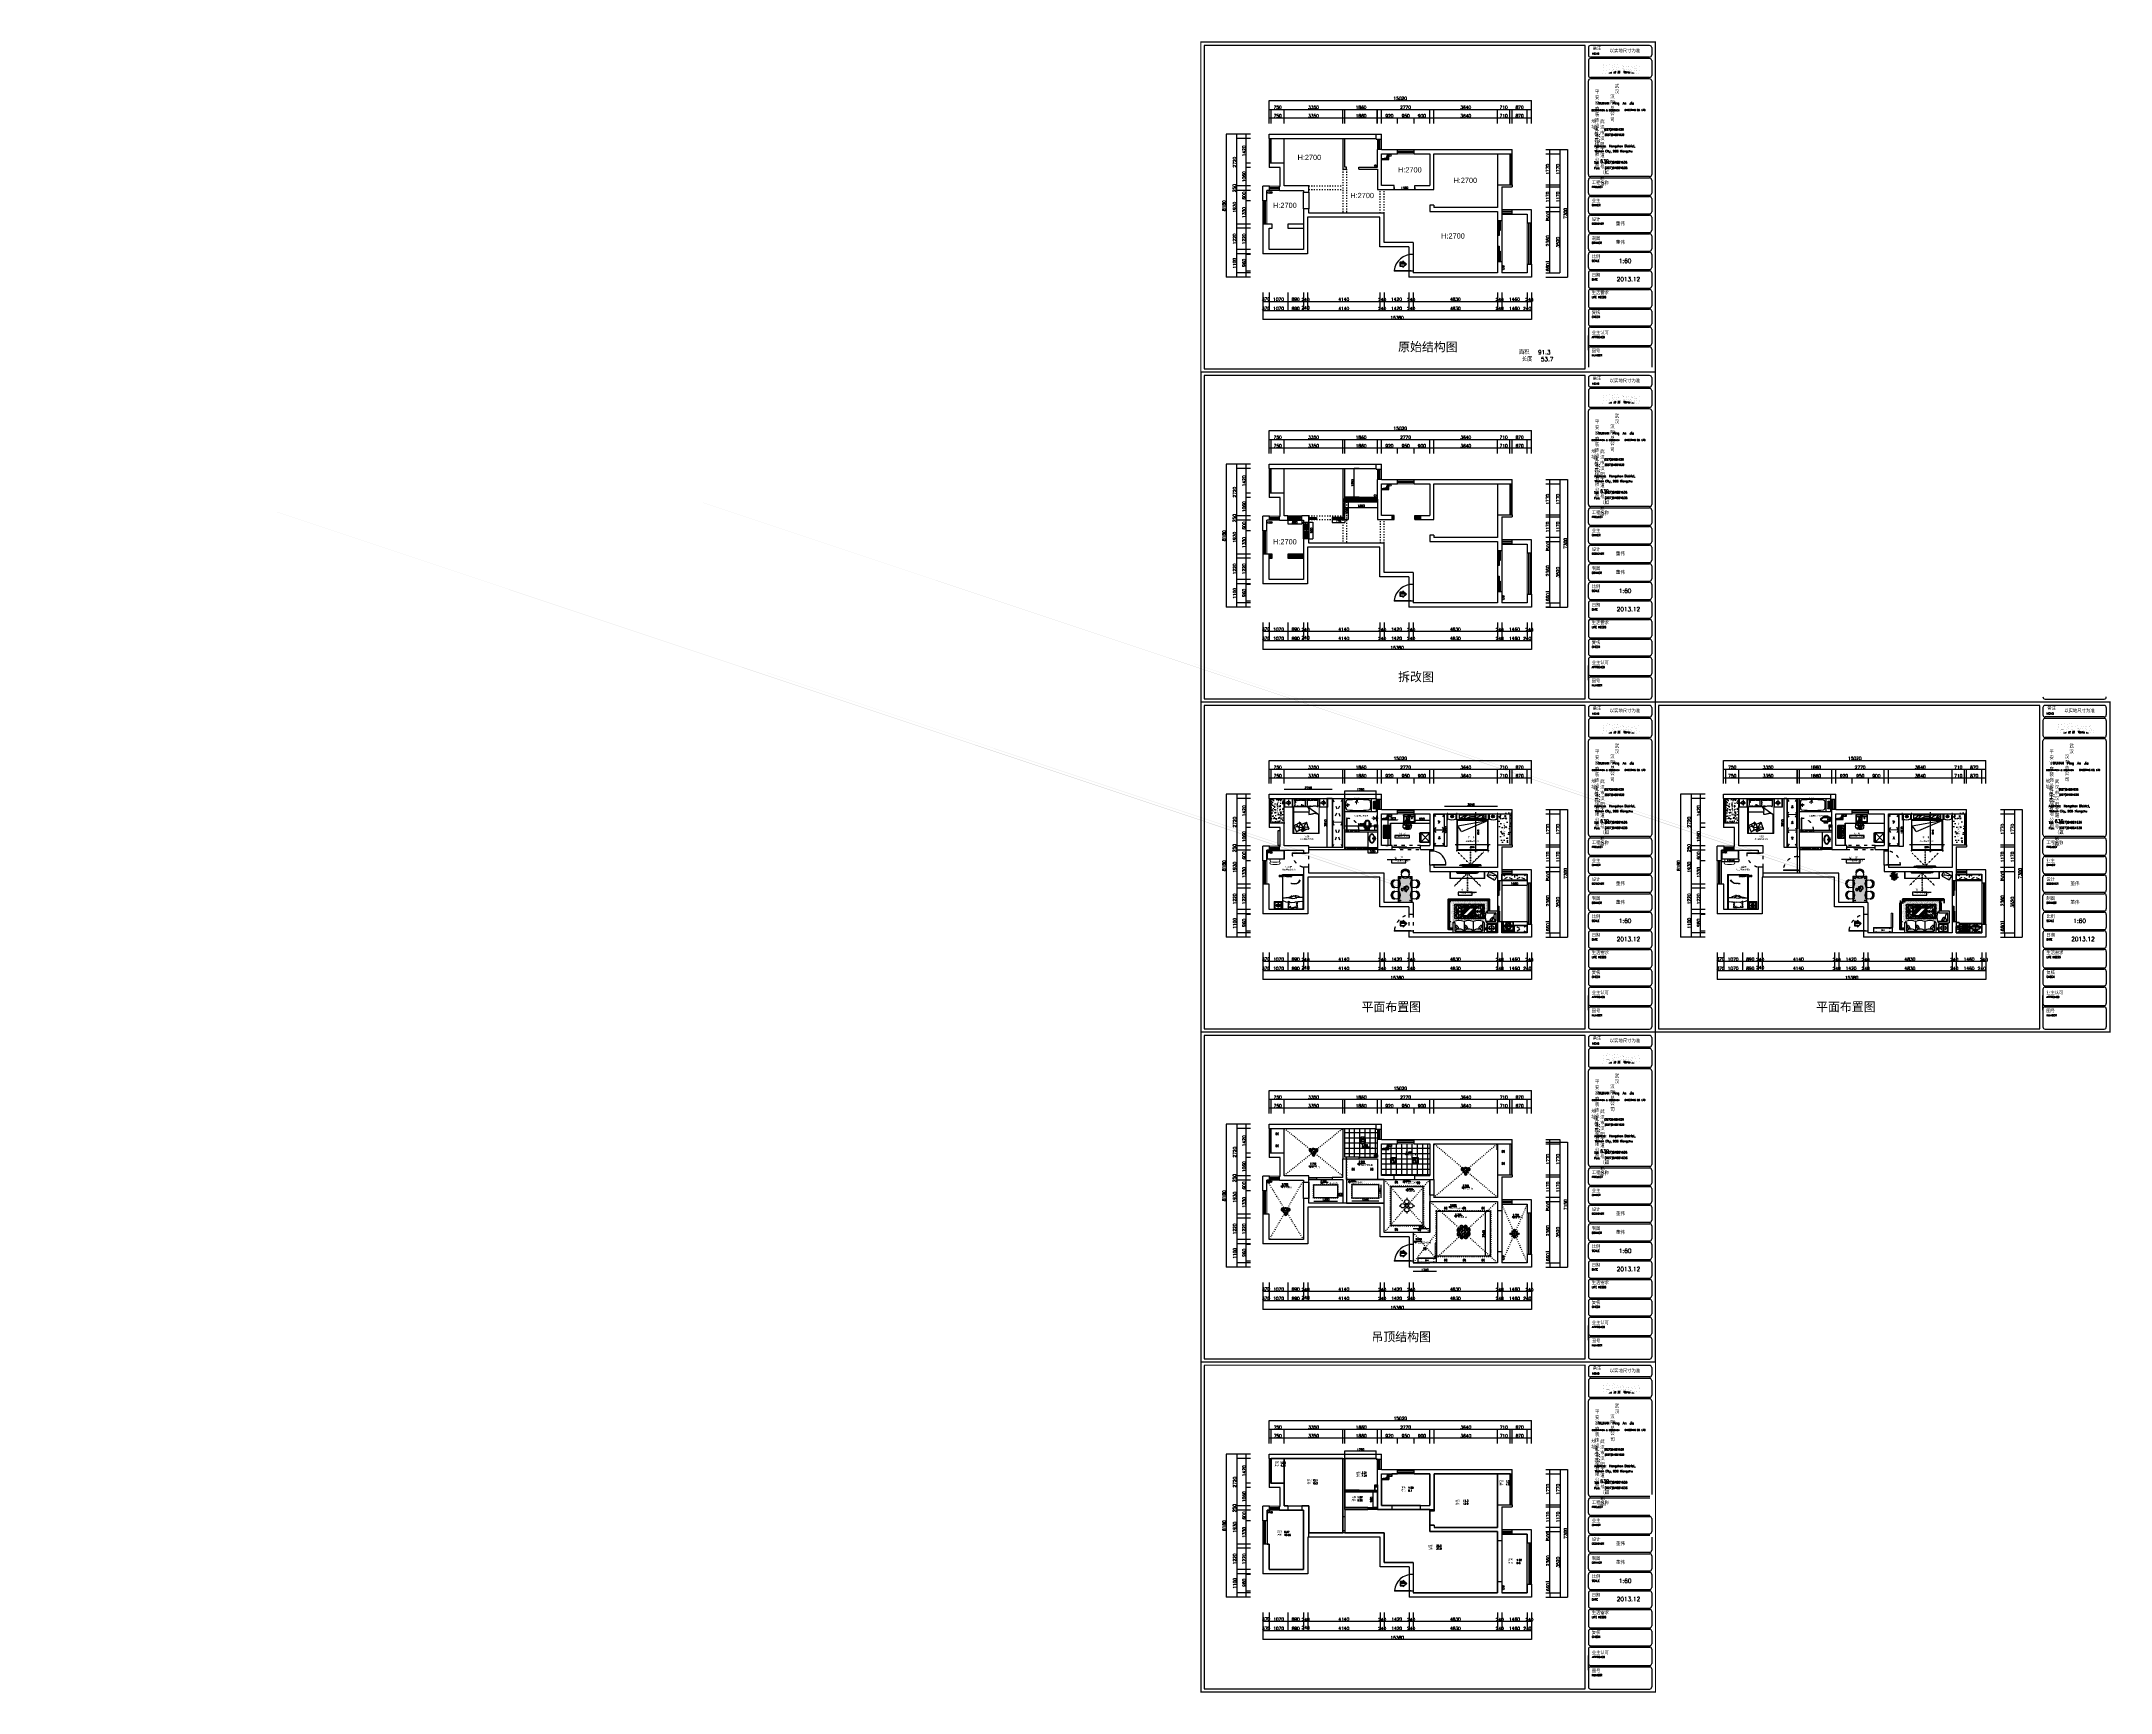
# Model space of a CAD drawing. Header units: millimetres. Extents: x 512961 to 1001058, y -961995 to -458543.
# Drawn here: x 706853 to 825309, y -961995 to -867497 of the extents above; entities that cross this region are included whole.
import ezdxf

# ---------------------------------------------------------------- set-up
doc = ezdxf.new("R2010")
doc.units = ezdxf.units.MM
doc.header["$MEASUREMENT"] = 0
doc.header["$PDMODE"] = 3
doc.linetypes.add('ACAD_ISO03W100', pattern=[30, 12, -18])
doc.layers.get('0').update_dxf_attribs({"linetype": 'CONTINUOUS'})
doc.layers.get('DEFPOINTS').update_dxf_attribs({"linetype": 'CONTINUOUS'})
for name, color, linetype in [('0-ELV-01-细实线', 1, 'CONTINUOUS'), ('1', 7, 'CONTINUOUS'), ('2', 4, 'CONTINUOUS'), ('FF-Plants', 86, 'CONTINUOUS'), ('FIXTURE', 2, 'CONTINUOUS'), ('FUR', 15, 'CONTINUOUS'), ('txt', 7, 'CONTINUOUS'), ('WINDOW', 5, 'CONTINUOUS'), ('WINDOW_TEXT', 7, 'CONTINUOUS'), ('图例-电', 7, 'CONTINUOUS'), ('图层1', 1, 'CONTINUOUS'), ('地面', 8, 'CONTINUOUS'), ('墙线', 5, 'CONTINUOUS'), ('家具', 7, 'CONTINUOUS'), ('家具内线', 8, 'CONTINUOUS'), ('家具外线', 4, 'CONTINUOUS'), ('标注', 7, 'CONTINUOUS'), ('装饰细节', 1, 'CONTINUOUS'), ('辅助线', 8, 'CONTINUOUS')]:
    doc.layers.add(name, color=color, linetype=linetype)
doc.layers.add('基线', color=147, linetype='CONTINUOUS', lineweight=60)
doc.layers.add('门窗', color=4, linetype='CONTINUOUS', lineweight=13)
doc.styles.add('HZXY', font='complex.shx', dxfattribs={"bigfont": 'HZXY.shx'})
doc.styles.add('ROMAND', font='romand')
doc.styles.get("Standard").update_dxf_attribs({"font": 'complex.shx', "bigfont": 'hzxy.shx'})
doc.dimstyles.new('LMDIM40', dxfattribs={"dimtxt": 80, "dimasz": 20, "dimexe": 0, "dimexo": 0, "dimgap": 25, "dimtad": 1, "dimdec": 0, "dimzin": 0, "dimdsep": 46, "dimtxsty": 'Standard', "dimblk1": 'DOT', "dimblk2": 'DOT', "dimsah": 1, "dimcen": 0, "dimclrd": 2, "dimclre": 2, "dimclrt": 2, "dimadec": 0, "dimazin": 0, "dimtfac": 1, "dimtdec": 0, "dimtmove": 2, "dimatfit": 3, "dimldrblk": 'DOT', "dimfxl": 0, "dimtolj": 1, "dimtzin": 0, "dimarcsym": 0})
doc.dimstyles.new('副本ISO-25', dxfattribs={"dimtxt": 80, "dimasz": 100, "dimexe": 100, "dimexo": 100, "dimgap": 100, "dimtad": 1, "dimdec": 0, "dimdsep": 46, "dimtxsty": 'Standard', "dimblk": 'ARCHTICK', "dimcen": 100, "dimdle": 100, "dimclrd": 250, "dimclre": 250, "dimclrt": 147, "dimadec": 0, "dimazin": 0, "dimtfac": 1, "dimtdec": 0, "dimtmove": 0, "dimatfit": 3, "dimfxl": 0, "dimarcsym": 0})
pattern_1 = [(45, (307130.19, -376138.09), (-61.871843, 61.871843), []), (45, (307130.19, -376094.34), (-61.871843, 61.871843), [])]
pattern_2 = [(0, (307130.2, -376138.1), (0, 300), []), (90, (307130.2, -376138.1), (-300, 2e-14), [])]
pattern_3 = [(45, (307130.19, -376138.09), (-61.871843, 61.871843), []), (45, (307130.19, -376094.34), (-61.871843, 61.871843), [])]
pattern_4 = [(0, (307130.19, -376138.09), (0, 80), []), (90, (307130.19, -376138.09), (-80, 80), [80, -80])]

# ---------------------------------------------------------------- blocks, each defined once
blk = doc.blocks.new('_ArchTick')
at = {"color": 0, "linetype": 'ByBlock', "const_width": 0.15}
blk.add_lwpolyline([(-0.5, -0.5), (0.5, 0.5)], dxfattribs=at)
blk = doc.blocks.new('*D357')
at = {"layer": 'DEFPOINTS', "color": 0}
for p in [(777251, -872201), (778001, -871875), (778001, -872201)]:
    blk.add_point(p, dxfattribs=at)
at = {"layer": 'txt', "color": 2, "lineweight": -2}
for p, q in [((777251, -872201), (777251, -871875)), ((777251, -871875), (778001, -871875)), ((778001, -872201), (778001, -871875))]:
    blk.add_line(p, q, dxfattribs=at)
at = {"layer": 'txt', "color": 2, "lineweight": -2, "xscale": 20, "yscale": 20, "zscale": 20, "rotation": 180}
blk.add_blockref('_ArchTick', (777251, -871875), dxfattribs=at)
at = {"layer": 'txt', "color": 2, "lineweight": -2, "xscale": 20, "yscale": 20, "zscale": 20}
blk.add_blockref('_ArchTick', (778001, -871875), dxfattribs=at)
at = {"layer": 'txt', "color": 2, "insert": (777626, -871760), "char_height": 180, "attachment_point": 5}
blk.add_mtext('\\A1;750', dxfattribs=at)
blk = doc.blocks.new('_DOT')
at = {"color": 0, "linetype": 'ByBlock'}
blk.add_line((-0.5, 0), (-1, 0), dxfattribs=at)
at = {"color": 0, "linetype": 'ByBlock', "const_width": 0.5}
blk.add_lwpolyline([(-0.25, 0, 1), (0.25, 0, 1)], format="xyb", close=True, dxfattribs=at)
blk = doc.blocks.new('DOT')
at = {"color": 0, "linetype": 'ByBlock'}
blk.add_line((-0.35, 0), (-1, 0), dxfattribs=at)
at = {"color": 0, "linetype": 'ByBlock', "const_width": 0.35}
blk.add_lwpolyline([(-0.175, 0, 1), (0.175, 0, 1)], format="xyb", close=True, dxfattribs=at)
blk = doc.blocks.new('*D358')
at = {"layer": 'DEFPOINTS', "color": 0}
for p in [(778001, -872201), (781351, -871875), (781351, -872201)]:
    blk.add_point(p, dxfattribs=at)
at = {"layer": 'txt', "color": 2, "lineweight": -2}
for p, q in [((778001, -872201), (778001, -871875)), ((778001, -871875), (781351, -871875)), ((781351, -872201), (781351, -871875))]:
    blk.add_line(p, q, dxfattribs=at)
at = {"layer": 'txt', "color": 2, "lineweight": -2, "xscale": 20, "yscale": 20, "zscale": 20, "rotation": 180}
blk.add_blockref('_ArchTick', (778001, -871875), dxfattribs=at)
at = {"layer": 'txt', "color": 2, "lineweight": -2, "xscale": 20, "yscale": 20, "zscale": 20}
blk.add_blockref('_ArchTick', (781351, -871875), dxfattribs=at)
at = {"layer": 'txt', "color": 2, "insert": (779676, -871760), "char_height": 180, "attachment_point": 5}
blk.add_mtext('\\A1;3350', dxfattribs=at)
blk = doc.blocks.new('*D359')
at = {"layer": 'DEFPOINTS', "color": 0}
for p in [(781471, -872201), (783331, -871875), (783331, -872201)]:
    blk.add_point(p, dxfattribs=at)
at = {"layer": 'txt', "color": 2, "lineweight": -2}
for p, q in [((781471, -872201), (781471, -871875)), ((781471, -871875), (783331, -871875)), ((783331, -872201), (783331, -871875))]:
    blk.add_line(p, q, dxfattribs=at)
at = {"layer": 'txt', "color": 2, "lineweight": -2, "xscale": 20, "yscale": 20, "zscale": 20, "rotation": 180}
blk.add_blockref('_ArchTick', (781471, -871875), dxfattribs=at)
at = {"layer": 'txt', "color": 2, "lineweight": -2, "xscale": 20, "yscale": 20, "zscale": 20}
blk.add_blockref('_ArchTick', (783331, -871875), dxfattribs=at)
at = {"layer": 'txt', "color": 2, "insert": (782401, -871760), "char_height": 180, "attachment_point": 5}
blk.add_mtext('\\A1;1860', dxfattribs=at)
blk = doc.blocks.new('*D360')
at = {"layer": 'DEFPOINTS', "color": 0}
for p in [(783561, -872201), (784481, -871875), (784481, -872201)]:
    blk.add_point(p, dxfattribs=at)
at = {"layer": 'txt', "color": 2, "lineweight": -2}
for p, q in [((783561, -872201), (783561, -871875)), ((783561, -871875), (784481, -871875)), ((784481, -872201), (784481, -871875))]:
    blk.add_line(p, q, dxfattribs=at)
at = {"layer": 'txt', "color": 2, "lineweight": -2, "xscale": 20, "yscale": 20, "zscale": 20, "rotation": 180}
blk.add_blockref('_ArchTick', (783561, -871875), dxfattribs=at)
at = {"layer": 'txt', "color": 2, "lineweight": -2, "xscale": 20, "yscale": 20, "zscale": 20}
blk.add_blockref('_ArchTick', (784481, -871875), dxfattribs=at)
at = {"layer": 'txt', "color": 2, "insert": (784021, -871760), "char_height": 180, "attachment_point": 5}
blk.add_mtext('\\A1;920', dxfattribs=at)
blk = doc.blocks.new('*D361')
at = {"layer": 'DEFPOINTS', "color": 0}
for p in [(784481, -872201), (785431, -871875), (785431, -872201)]:
    blk.add_point(p, dxfattribs=at)
at = {"layer": 'txt', "color": 2, "lineweight": -2}
for p, q in [((784481, -872201), (784481, -871875)), ((784481, -871875), (785431, -871875)), ((785431, -872201), (785431, -871875))]:
    blk.add_line(p, q, dxfattribs=at)
at = {"layer": 'txt', "color": 2, "lineweight": -2, "xscale": 20, "yscale": 20, "zscale": 20, "rotation": 180}
blk.add_blockref('_ArchTick', (784481, -871875), dxfattribs=at)
at = {"layer": 'txt', "color": 2, "lineweight": -2, "xscale": 20, "yscale": 20, "zscale": 20}
blk.add_blockref('_ArchTick', (785431, -871875), dxfattribs=at)
at = {"layer": 'txt', "color": 2, "insert": (784956, -871760), "char_height": 180, "attachment_point": 5}
blk.add_mtext('\\A1;950', dxfattribs=at)
blk = doc.blocks.new('*D362')
at = {"layer": 'DEFPOINTS', "color": 0}
for p in [(785431, -872201), (786331, -871875), (786331, -872201)]:
    blk.add_point(p, dxfattribs=at)
at = {"layer": 'txt', "color": 2, "lineweight": -2}
for p, q in [((785431, -872201), (785431, -871875)), ((785431, -871875), (786331, -871875)), ((786331, -872201), (786331, -871875))]:
    blk.add_line(p, q, dxfattribs=at)
at = {"layer": 'txt', "color": 2, "lineweight": -2, "xscale": 20, "yscale": 20, "zscale": 20, "rotation": 180}
blk.add_blockref('_ArchTick', (785431, -871875), dxfattribs=at)
at = {"layer": 'txt', "color": 2, "lineweight": -2, "xscale": 20, "yscale": 20, "zscale": 20}
blk.add_blockref('_ArchTick', (786331, -871875), dxfattribs=at)
at = {"layer": 'txt', "color": 2, "insert": (785881, -871760), "char_height": 180, "attachment_point": 5}
blk.add_mtext('\\A1;900', dxfattribs=at)
blk = doc.blocks.new('*D363')
at = {"layer": 'DEFPOINTS', "color": 0}
for p in [(786571, -872201), (790211, -871875), (790211, -872201)]:
    blk.add_point(p, dxfattribs=at)
at = {"layer": 'txt', "color": 2, "lineweight": -2}
for p, q in [((786571, -872201), (786571, -871875)), ((786571, -871875), (790211, -871875)), ((790211, -872201), (790211, -871875))]:
    blk.add_line(p, q, dxfattribs=at)
at = {"layer": 'txt', "color": 2, "lineweight": -2, "xscale": 20, "yscale": 20, "zscale": 20, "rotation": 180}
blk.add_blockref('_ArchTick', (786571, -871875), dxfattribs=at)
at = {"layer": 'txt', "color": 2, "lineweight": -2, "xscale": 20, "yscale": 20, "zscale": 20}
blk.add_blockref('_ArchTick', (790211, -871875), dxfattribs=at)
at = {"layer": 'txt', "color": 2, "insert": (788391, -871760), "char_height": 180, "attachment_point": 5}
blk.add_mtext('\\A1;3640', dxfattribs=at)
blk = doc.blocks.new('*D364')
at = {"layer": 'DEFPOINTS', "color": 0}
for p in [(790211, -872201), (790921, -871875), (790921, -872201)]:
    blk.add_point(p, dxfattribs=at)
at = {"layer": 'txt', "color": 2, "lineweight": -2}
for p, q in [((790211, -872201), (790211, -871875)), ((790211, -871875), (790921, -871875)), ((790921, -872201), (790921, -871875))]:
    blk.add_line(p, q, dxfattribs=at)
at = {"layer": 'txt', "color": 2, "lineweight": -2, "xscale": 20, "yscale": 20, "zscale": 20, "rotation": 180}
blk.add_blockref('_ArchTick', (790211, -871875), dxfattribs=at)
at = {"layer": 'txt', "color": 2, "lineweight": -2, "xscale": 20, "yscale": 20, "zscale": 20}
blk.add_blockref('_ArchTick', (790921, -871875), dxfattribs=at)
at = {"layer": 'txt', "color": 2, "insert": (790566, -871760), "char_height": 180, "attachment_point": 5}
blk.add_mtext('\\A1;710', dxfattribs=at)
blk = doc.blocks.new('*D365')
at = {"layer": 'DEFPOINTS', "color": 0}
for p in [(791041, -872201), (791911, -871875), (791911, -872201)]:
    blk.add_point(p, dxfattribs=at)
at = {"layer": 'txt', "color": 2, "lineweight": -2}
for p, q in [((791041, -872201), (791041, -871875)), ((791041, -871875), (791911, -871875)), ((791911, -872201), (791911, -871875))]:
    blk.add_line(p, q, dxfattribs=at)
at = {"layer": 'txt', "color": 2, "lineweight": -2, "xscale": 20, "yscale": 20, "zscale": 20, "rotation": 180}
blk.add_blockref('_ArchTick', (791041, -871875), dxfattribs=at)
at = {"layer": 'txt', "color": 2, "lineweight": -2, "xscale": 20, "yscale": 20, "zscale": 20}
blk.add_blockref('_ArchTick', (791911, -871875), dxfattribs=at)
at = {"layer": 'txt', "color": 2, "insert": (791476, -871760), "char_height": 180, "attachment_point": 5}
blk.add_mtext('\\A1;870', dxfattribs=at)
blk = doc.blocks.new('*D366')
at = {"layer": 'DEFPOINTS', "color": 0}
for p in [(778001, -871386), (777251, -872201), (778001, -872201)]:
    blk.add_point(p, dxfattribs=at)
at = {"layer": 'txt', "color": 2, "lineweight": -2}
for p, q in [((777251, -872201), (777251, -871386)), ((777251, -871386), (778001, -871386)), ((778001, -872201), (778001, -871386))]:
    blk.add_line(p, q, dxfattribs=at)
at = {"layer": 'txt', "color": 2, "lineweight": -2, "xscale": 20, "yscale": 20, "zscale": 20, "rotation": 180}
blk.add_blockref('_ArchTick', (777251, -871386), dxfattribs=at)
at = {"layer": 'txt', "color": 2, "lineweight": -2, "xscale": 20, "yscale": 20, "zscale": 20}
blk.add_blockref('_ArchTick', (778001, -871386), dxfattribs=at)
at = {"layer": 'txt', "color": 2, "insert": (777626, -871271), "char_height": 180, "attachment_point": 5}
blk.add_mtext('\\A1;750', dxfattribs=at)
blk = doc.blocks.new('*D367')
at = {"layer": 'DEFPOINTS', "color": 0}
for p in [(781351, -871386), (778001, -872201), (781351, -872201)]:
    blk.add_point(p, dxfattribs=at)
at = {"layer": 'txt', "color": 2, "lineweight": -2}
for p, q in [((778001, -872201), (778001, -871386)), ((778001, -871386), (781351, -871386)), ((781351, -872201), (781351, -871386))]:
    blk.add_line(p, q, dxfattribs=at)
at = {"layer": 'txt', "color": 2, "lineweight": -2, "xscale": 20, "yscale": 20, "zscale": 20, "rotation": 180}
blk.add_blockref('_ArchTick', (778001, -871386), dxfattribs=at)
at = {"layer": 'txt', "color": 2, "lineweight": -2, "xscale": 20, "yscale": 20, "zscale": 20}
blk.add_blockref('_ArchTick', (781351, -871386), dxfattribs=at)
at = {"layer": 'txt', "color": 2, "insert": (779676, -871271), "char_height": 180, "attachment_point": 5}
blk.add_mtext('\\A1;3350', dxfattribs=at)
blk = doc.blocks.new('*D368')
at = {"layer": 'DEFPOINTS', "color": 0}
for p in [(783331, -871386), (781471, -872201), (783331, -872201)]:
    blk.add_point(p, dxfattribs=at)
at = {"layer": 'txt', "color": 2, "lineweight": -2}
for p, q in [((781471, -872201), (781471, -871386)), ((781471, -871386), (783331, -871386)), ((783331, -872201), (783331, -871386))]:
    blk.add_line(p, q, dxfattribs=at)
at = {"layer": 'txt', "color": 2, "lineweight": -2, "xscale": 20, "yscale": 20, "zscale": 20, "rotation": 180}
blk.add_blockref('_ArchTick', (781471, -871386), dxfattribs=at)
at = {"layer": 'txt', "color": 2, "lineweight": -2, "xscale": 20, "yscale": 20, "zscale": 20}
blk.add_blockref('_ArchTick', (783331, -871386), dxfattribs=at)
at = {"layer": 'txt', "color": 2, "insert": (782401, -871271), "char_height": 180, "attachment_point": 5}
blk.add_mtext('\\A1;1860', dxfattribs=at)
blk = doc.blocks.new('*D369')
at = {"layer": 'DEFPOINTS', "color": 0}
for p in [(786331, -871386), (783561, -872201), (786331, -872201)]:
    blk.add_point(p, dxfattribs=at)
at = {"layer": 'txt', "color": 2, "lineweight": -2}
for p, q in [((783561, -872201), (783561, -871386)), ((783561, -871386), (786331, -871386)), ((786331, -872201), (786331, -871386))]:
    blk.add_line(p, q, dxfattribs=at)
at = {"layer": 'txt', "color": 2, "lineweight": -2, "xscale": 20, "yscale": 20, "zscale": 20, "rotation": 180}
blk.add_blockref('_ArchTick', (783561, -871386), dxfattribs=at)
at = {"layer": 'txt', "color": 2, "lineweight": -2, "xscale": 20, "yscale": 20, "zscale": 20}
blk.add_blockref('_ArchTick', (786331, -871386), dxfattribs=at)
at = {"layer": 'txt', "color": 2, "insert": (784946, -871271), "char_height": 180, "attachment_point": 5}
blk.add_mtext('\\A1;2770', dxfattribs=at)
blk = doc.blocks.new('*D370')
at = {"layer": 'DEFPOINTS', "color": 0}
for p in [(790211, -871386), (786571, -872201), (790211, -872201)]:
    blk.add_point(p, dxfattribs=at)
at = {"layer": 'txt', "color": 2, "lineweight": -2}
for p, q in [((786571, -872201), (786571, -871386)), ((786571, -871386), (790211, -871386)), ((790211, -872201), (790211, -871386))]:
    blk.add_line(p, q, dxfattribs=at)
at = {"layer": 'txt', "color": 2, "lineweight": -2, "xscale": 20, "yscale": 20, "zscale": 20, "rotation": 180}
blk.add_blockref('_ArchTick', (786571, -871386), dxfattribs=at)
at = {"layer": 'txt', "color": 2, "lineweight": -2, "xscale": 20, "yscale": 20, "zscale": 20}
blk.add_blockref('_ArchTick', (790211, -871386), dxfattribs=at)
at = {"layer": 'txt', "color": 2, "insert": (788391, -871271), "char_height": 180, "attachment_point": 5}
blk.add_mtext('\\A1;3640', dxfattribs=at)
blk = doc.blocks.new('*D371')
at = {"layer": 'DEFPOINTS', "color": 0}
for p in [(790921, -871386), (790211, -872201), (790921, -872201)]:
    blk.add_point(p, dxfattribs=at)
at = {"layer": 'txt', "color": 2, "lineweight": -2}
for p, q in [((790211, -872201), (790211, -871386)), ((790211, -871386), (790921, -871386)), ((790921, -872201), (790921, -871386))]:
    blk.add_line(p, q, dxfattribs=at)
at = {"layer": 'txt', "color": 2, "lineweight": -2, "xscale": 20, "yscale": 20, "zscale": 20, "rotation": 180}
blk.add_blockref('_ArchTick', (790211, -871386), dxfattribs=at)
at = {"layer": 'txt', "color": 2, "lineweight": -2, "xscale": 20, "yscale": 20, "zscale": 20}
blk.add_blockref('_ArchTick', (790921, -871386), dxfattribs=at)
at = {"layer": 'txt', "color": 2, "insert": (790566, -871271), "char_height": 180, "attachment_point": 5}
blk.add_mtext('\\A1;710', dxfattribs=at)
blk = doc.blocks.new('*D372')
at = {"layer": 'DEFPOINTS', "color": 0}
for p in [(791911, -871386), (791041, -872201), (791911, -872201)]:
    blk.add_point(p, dxfattribs=at)
at = {"layer": 'txt', "color": 2, "lineweight": -2}
for p, q in [((791041, -872201), (791041, -871386)), ((791041, -871386), (791911, -871386)), ((791911, -872201), (791911, -871386))]:
    blk.add_line(p, q, dxfattribs=at)
at = {"layer": 'txt', "color": 2, "lineweight": -2, "xscale": 20, "yscale": 20, "zscale": 20, "rotation": 180}
blk.add_blockref('_ArchTick', (791041, -871386), dxfattribs=at)
at = {"layer": 'txt', "color": 2, "lineweight": -2, "xscale": 20, "yscale": 20, "zscale": 20}
blk.add_blockref('_ArchTick', (791911, -871386), dxfattribs=at)
at = {"layer": 'txt', "color": 2, "insert": (791476, -871271), "char_height": 180, "attachment_point": 5}
blk.add_mtext('\\A1;870', dxfattribs=at)
blk = doc.blocks.new('*D373')
at = {"layer": 'DEFPOINTS', "color": 0}
for p in [(792151, -870875), (777131, -872201), (792151, -872201)]:
    blk.add_point(p, dxfattribs=at)
at = {"layer": 'txt', "color": 2, "lineweight": -2}
for p, q in [((777131, -872201), (777131, -870875)), ((777131, -870875), (792151, -870875)), ((792151, -872201), (792151, -870875))]:
    blk.add_line(p, q, dxfattribs=at)
at = {"layer": 'txt', "color": 2, "lineweight": -2, "xscale": 20, "yscale": 20, "zscale": 20, "rotation": 180}
blk.add_blockref('_ArchTick', (777131, -870875), dxfattribs=at)
at = {"layer": 'txt', "color": 2, "lineweight": -2, "xscale": 20, "yscale": 20, "zscale": 20}
blk.add_blockref('_ArchTick', (792151, -870875), dxfattribs=at)
at = {"layer": 'txt', "color": 2, "insert": (784641, -870760), "char_height": 180, "attachment_point": 5}
blk.add_mtext('\\A1;15020', dxfattribs=at)
blk = doc.blocks.new('*D374')
at = {"layer": 'DEFPOINTS', "color": 0}
for p in [(775815, -879691), (776073, -879691), (776073, -880651)]:
    blk.add_point(p, dxfattribs=at)
at = {"layer": 'txt', "color": 2, "lineweight": -2}
for p, q in [((776073, -879691), (775815, -879691)), ((775815, -880651), (775815, -879691)), ((776073, -880651), (775815, -880651))]:
    blk.add_line(p, q, dxfattribs=at)
at = {"layer": 'txt', "color": 2, "lineweight": -2, "xscale": 20, "yscale": 20, "zscale": 20}
for p, rotation in [((775815, -879691), 90), ((775815, -880651), 270)]:
    blk.add_blockref('_ArchTick', p, dxfattribs=dict(at, rotation=rotation))
at = {"layer": 'txt', "color": 2, "insert": (775700, -880171), "char_height": 180, "attachment_point": 5, "rotation": 90}
blk.add_mtext('\\A1;960', dxfattribs=at)
blk = doc.blocks.new('*D375')
at = {"layer": 'DEFPOINTS', "color": 0}
for p in [(775815, -878191), (776073, -878191), (776073, -879411)]:
    blk.add_point(p, dxfattribs=at)
at = {"layer": 'txt', "color": 2, "lineweight": -2}
for p, q in [((776073, -878191), (775815, -878191)), ((775815, -879411), (775815, -878191)), ((776073, -879411), (775815, -879411))]:
    blk.add_line(p, q, dxfattribs=at)
at = {"layer": 'txt', "color": 2, "lineweight": -2, "xscale": 20, "yscale": 20, "zscale": 20}
for p, rotation in [((775815, -878191), 90), ((775815, -879411), 270)]:
    blk.add_blockref('_ArchTick', p, dxfattribs=dict(at, rotation=rotation))
at = {"layer": 'txt', "color": 2, "insert": (775700, -878801), "char_height": 180, "attachment_point": 5, "rotation": 90}
blk.add_mtext('\\A1;1220', dxfattribs=at)
blk = doc.blocks.new('*D376')
at = {"layer": 'DEFPOINTS', "color": 0}
for p in [(775815, -876621), (776073, -876621), (776073, -877951)]:
    blk.add_point(p, dxfattribs=at)
at = {"layer": 'txt', "color": 2, "lineweight": -2}
for p, q in [((776073, -876621), (775815, -876621)), ((775815, -877951), (775815, -876621)), ((776073, -877951), (775815, -877951))]:
    blk.add_line(p, q, dxfattribs=at)
at = {"layer": 'txt', "color": 2, "lineweight": -2, "xscale": 20, "yscale": 20, "zscale": 20}
for p, rotation in [((775815, -876621), 90), ((775815, -877951), 270)]:
    blk.add_blockref('_ArchTick', p, dxfattribs=dict(at, rotation=rotation))
at = {"layer": 'txt', "color": 2, "insert": (775700, -877286), "char_height": 180, "attachment_point": 5, "rotation": 90}
blk.add_mtext('\\A1;1330', dxfattribs=at)
blk = doc.blocks.new('*D377')
at = {"layer": 'DEFPOINTS', "color": 0}
for p in [(775815, -876021), (776073, -876021), (776073, -876621)]:
    blk.add_point(p, dxfattribs=at)
at = {"layer": 'txt', "color": 2, "lineweight": -2}
for p, q in [((776073, -876021), (775815, -876021)), ((775815, -876621), (775815, -876021)), ((776073, -876621), (775815, -876621))]:
    blk.add_line(p, q, dxfattribs=at)
at = {"layer": 'txt', "color": 2, "lineweight": -2, "xscale": 20, "yscale": 20, "zscale": 20}
for p, rotation in [((775815, -876021), 90), ((775815, -876621), 270)]:
    blk.add_blockref('_ArchTick', p, dxfattribs=dict(at, rotation=rotation))
at = {"layer": 'txt', "color": 2, "insert": (775700, -876321), "char_height": 180, "attachment_point": 5, "rotation": 90}
blk.add_mtext('\\A1;600', dxfattribs=at)
blk = doc.blocks.new('*D378')
at = {"layer": 'DEFPOINTS', "color": 0}
for p in [(775815, -874711), (776073, -874711), (776073, -875771)]:
    blk.add_point(p, dxfattribs=at)
at = {"layer": 'txt', "color": 2, "lineweight": -2}
for p, q in [((776073, -874711), (775815, -874711)), ((775815, -875771), (775815, -874711)), ((776073, -875771), (775815, -875771))]:
    blk.add_line(p, q, dxfattribs=at)
at = {"layer": 'txt', "color": 2, "lineweight": -2, "xscale": 20, "yscale": 20, "zscale": 20}
for p, rotation in [((775815, -874711), 90), ((775815, -875771), 270)]:
    blk.add_blockref('_ArchTick', p, dxfattribs=dict(at, rotation=rotation))
at = {"layer": 'txt', "color": 2, "insert": (775700, -875241), "char_height": 180, "attachment_point": 5, "rotation": 90}
blk.add_mtext('\\A1;1060', dxfattribs=at)
blk = doc.blocks.new('*D379')
at = {"layer": 'DEFPOINTS', "color": 0}
for p in [(775815, -873051), (776073, -873051), (776073, -874471)]:
    blk.add_point(p, dxfattribs=at)
at = {"layer": 'txt', "color": 2, "lineweight": -2}
for p, q in [((776073, -873051), (775815, -873051)), ((775815, -874471), (775815, -873051)), ((776073, -874471), (775815, -874471))]:
    blk.add_line(p, q, dxfattribs=at)
at = {"layer": 'txt', "color": 2, "lineweight": -2, "xscale": 20, "yscale": 20, "zscale": 20}
for p, rotation in [((775815, -873051), 90), ((775815, -874471), 270)]:
    blk.add_blockref('_ArchTick', p, dxfattribs=dict(at, rotation=rotation))
at = {"layer": 'txt', "color": 2, "insert": (775700, -873761), "char_height": 180, "attachment_point": 5, "rotation": 90}
blk.add_mtext('\\A1;1420', dxfattribs=at)
blk = doc.blocks.new('*D380')
at = {"layer": 'DEFPOINTS', "color": 0}
for p in [(776073, -873051), (775277, -875771), (776073, -875771)]:
    blk.add_point(p, dxfattribs=at)
at = {"layer": 'txt', "color": 2, "lineweight": -2}
for p, q in [((776073, -873051), (775277, -873051)), ((775277, -873051), (775277, -875771)), ((776073, -875771), (775277, -875771))]:
    blk.add_line(p, q, dxfattribs=at)
at = {"layer": 'txt', "color": 2, "lineweight": -2, "xscale": 20, "yscale": 20, "zscale": 20}
for p, rotation in [((775277, -873051), 90), ((775277, -875771), 270)]:
    blk.add_blockref('_ArchTick', p, dxfattribs=dict(at, rotation=rotation))
at = {"layer": 'txt', "color": 2, "insert": (775162, -874411), "char_height": 180, "attachment_point": 5, "rotation": 90}
blk.add_mtext('\\A1;2720', dxfattribs=at)
blk = doc.blocks.new('*D381')
at = {"layer": 'DEFPOINTS', "color": 0}
for p in [(775277, -876021), (776073, -875771), (776073, -876021)]:
    blk.add_point(p, dxfattribs=at)
at = {"layer": 'txt', "color": 2, "lineweight": -2}
for p, q in [((776073, -875771), (775277, -875771)), ((775277, -875771), (775277, -876021)), ((776073, -876021), (775277, -876021))]:
    blk.add_line(p, q, dxfattribs=at)
at = {"layer": 'txt', "color": 2, "lineweight": -2, "xscale": 20, "yscale": 20, "zscale": 20}
for p, rotation in [((775277, -875771), 90), ((775277, -876021), 270)]:
    blk.add_blockref('_ArchTick', p, dxfattribs=dict(at, rotation=rotation))
at = {"layer": 'txt', "color": 2, "insert": (775150, -875896), "char_height": 180, "attachment_point": 5, "rotation": 90}
blk.add_mtext('\\A1;250', dxfattribs=at)
blk = doc.blocks.new('*D382')
at = {"layer": 'DEFPOINTS', "color": 0}
for p in [(776073, -876021), (775277, -877951), (776073, -877951)]:
    blk.add_point(p, dxfattribs=at)
at = {"layer": 'txt', "color": 2, "lineweight": -2}
for p, q in [((776073, -876021), (775277, -876021)), ((775277, -876021), (775277, -877951)), ((776073, -877951), (775277, -877951))]:
    blk.add_line(p, q, dxfattribs=at)
at = {"layer": 'txt', "color": 2, "lineweight": -2, "xscale": 20, "yscale": 20, "zscale": 20}
for p, rotation in [((775277, -876021), 90), ((775277, -877951), 270)]:
    blk.add_blockref('_ArchTick', p, dxfattribs=dict(at, rotation=rotation))
at = {"layer": 'txt', "color": 2, "insert": (775162, -876986), "char_height": 180, "attachment_point": 5, "rotation": 90}
blk.add_mtext('\\A1;1930', dxfattribs=at)
blk = doc.blocks.new('*D383')
at = {"layer": 'DEFPOINTS', "color": 0}
for p in [(776073, -878191), (775277, -879411), (776073, -879411)]:
    blk.add_point(p, dxfattribs=at)
at = {"layer": 'txt', "color": 2, "lineweight": -2}
for p, q in [((776073, -878191), (775277, -878191)), ((775277, -878191), (775277, -879411)), ((776073, -879411), (775277, -879411))]:
    blk.add_line(p, q, dxfattribs=at)
at = {"layer": 'txt', "color": 2, "lineweight": -2, "xscale": 20, "yscale": 20, "zscale": 20}
for p, rotation in [((775277, -878191), 90), ((775277, -879411), 270)]:
    blk.add_blockref('_ArchTick', p, dxfattribs=dict(at, rotation=rotation))
at = {"layer": 'txt', "color": 2, "insert": (775162, -878801), "char_height": 180, "attachment_point": 5, "rotation": 90}
blk.add_mtext('\\A1;1220', dxfattribs=at)
blk = doc.blocks.new('*D384')
at = {"layer": 'DEFPOINTS', "color": 0}
for p in [(776073, -879651), (775277, -880751), (776073, -880751)]:
    blk.add_point(p, dxfattribs=at)
at = {"layer": 'txt', "color": 2, "lineweight": -2}
for p, q in [((776073, -879651), (775277, -879651)), ((775277, -879651), (775277, -880751)), ((776073, -880751), (775277, -880751))]:
    blk.add_line(p, q, dxfattribs=at)
at = {"layer": 'txt', "color": 2, "lineweight": -2, "xscale": 20, "yscale": 20, "zscale": 20}
for p, rotation in [((775277, -879651), 90), ((775277, -880751), 270)]:
    blk.add_blockref('_ArchTick', p, dxfattribs=dict(at, rotation=rotation))
at = {"layer": 'txt', "color": 2, "insert": (775162, -880201), "char_height": 180, "attachment_point": 5, "rotation": 90}
blk.add_mtext('\\A1;1100', dxfattribs=at)
blk = doc.blocks.new('*D385')
at = {"layer": 'DEFPOINTS', "color": 0}
for p in [(776073, -872811), (774670, -880991), (776073, -880991)]:
    blk.add_point(p, dxfattribs=at)
at = {"layer": 'txt', "color": 2, "lineweight": -2}
for p, q in [((776073, -872811), (774670, -872811)), ((774670, -872811), (774670, -880991)), ((776073, -880991), (774670, -880991))]:
    blk.add_line(p, q, dxfattribs=at)
at = {"layer": 'txt', "color": 2, "lineweight": -2, "xscale": 20, "yscale": 20, "zscale": 20}
for p, rotation in [((774670, -872811), 90), ((774670, -880991), 270)]:
    blk.add_blockref('_ArchTick', p, dxfattribs=dict(at, rotation=rotation))
at = {"layer": 'txt', "color": 2, "insert": (774555, -876901), "char_height": 180, "attachment_point": 5, "rotation": 90}
blk.add_mtext('\\A1;8180', dxfattribs=at)
blk = doc.blocks.new('*D386')
at = {"layer": 'DEFPOINTS', "color": 0}
for p in [(792980, -880091), (793210, -880091), (792980, -880751)]:
    blk.add_point(p, dxfattribs=at)
at = {"layer": 'txt', "color": 2, "lineweight": -2}
for p, q in [((792980, -880091), (793210, -880091)), ((793210, -880751), (793210, -880091)), ((792980, -880751), (793210, -880751))]:
    blk.add_line(p, q, dxfattribs=at)
at = {"layer": 'txt', "color": 2, "lineweight": -2, "xscale": 20, "yscale": 20, "zscale": 20}
for p, rotation in [((793210, -880091), 90), ((793210, -880751), 270)]:
    blk.add_blockref('_ArchTick', p, dxfattribs=dict(at, rotation=rotation))
at = {"layer": 'txt', "color": 2, "insert": (793095, -880421), "char_height": 180, "attachment_point": 5, "rotation": 90}
blk.add_mtext('\\A1;660', dxfattribs=at)
blk = doc.blocks.new('*D387')
at = {"layer": 'DEFPOINTS', "color": 0}
for p in [(792980, -877731), (793210, -877731), (792980, -880091)]:
    blk.add_point(p, dxfattribs=at)
at = {"layer": 'txt', "color": 2, "lineweight": -2}
for p, q in [((792980, -877731), (793210, -877731)), ((793210, -880091), (793210, -877731)), ((792980, -880091), (793210, -880091))]:
    blk.add_line(p, q, dxfattribs=at)
at = {"layer": 'txt', "color": 2, "lineweight": -2, "xscale": 20, "yscale": 20, "zscale": 20}
for p, rotation in [((793210, -877731), 90), ((793210, -880091), 270)]:
    blk.add_blockref('_ArchTick', p, dxfattribs=dict(at, rotation=rotation))
at = {"layer": 'txt', "color": 2, "insert": (793095, -878911), "char_height": 180, "attachment_point": 5, "rotation": 90}
blk.add_mtext('\\A1;2360', dxfattribs=at)
blk = doc.blocks.new('*D388')
at = {"layer": 'DEFPOINTS', "color": 0}
for p in [(792980, -877231), (792980, -877731), (793210, -877231)]:
    blk.add_point(p, dxfattribs=at)
at = {"layer": 'txt', "color": 2, "lineweight": -2}
for p, q in [((792980, -877231), (793210, -877231)), ((792980, -877731), (793210, -877731)), ((793210, -877731), (793210, -877231))]:
    blk.add_line(p, q, dxfattribs=at)
at = {"layer": 'txt', "color": 2, "lineweight": -2, "xscale": 20, "yscale": 20, "zscale": 20}
for p, rotation in [((793210, -877231), 90), ((793210, -877731), 270)]:
    blk.add_blockref('_ArchTick', p, dxfattribs=dict(at, rotation=rotation))
at = {"layer": 'txt', "color": 2, "insert": (793109, -877481), "char_height": 180, "attachment_point": 5, "rotation": 90}
blk.add_mtext('\\A1;500', dxfattribs=at)
blk = doc.blocks.new('*D389')
at = {"layer": 'DEFPOINTS', "color": 0}
for p in [(792980, -875821), (793210, -875821), (792980, -876991)]:
    blk.add_point(p, dxfattribs=at)
at = {"layer": 'txt', "color": 2, "lineweight": -2}
for p, q in [((792980, -875821), (793210, -875821)), ((793210, -876991), (793210, -875821)), ((792980, -876991), (793210, -876991))]:
    blk.add_line(p, q, dxfattribs=at)
at = {"layer": 'txt', "color": 2, "lineweight": -2, "xscale": 20, "yscale": 20, "zscale": 20}
for p, rotation in [((793210, -875821), 90), ((793210, -876991), 270)]:
    blk.add_blockref('_ArchTick', p, dxfattribs=dict(at, rotation=rotation))
at = {"layer": 'txt', "color": 2, "insert": (793095, -876406), "char_height": 180, "attachment_point": 5, "rotation": 90}
blk.add_mtext('\\A1;1170', dxfattribs=at)
blk = doc.blocks.new('*D390')
at = {"layer": 'DEFPOINTS', "color": 0}
for p in [(792980, -873931), (793210, -873931), (792980, -875701)]:
    blk.add_point(p, dxfattribs=at)
at = {"layer": 'txt', "color": 2, "lineweight": -2}
for p, q in [((792980, -873931), (793210, -873931)), ((793210, -875701), (793210, -873931)), ((792980, -875701), (793210, -875701))]:
    blk.add_line(p, q, dxfattribs=at)
at = {"layer": 'txt', "color": 2, "lineweight": -2, "xscale": 20, "yscale": 20, "zscale": 20}
for p, rotation in [((793210, -873931), 90), ((793210, -875701), 270)]:
    blk.add_blockref('_ArchTick', p, dxfattribs=dict(at, rotation=rotation))
at = {"layer": 'txt', "color": 2, "insert": (793095, -874816), "char_height": 180, "attachment_point": 5, "rotation": 90}
blk.add_mtext('\\A1;1770', dxfattribs=at)
blk = doc.blocks.new('*D391')
at = {"layer": 'DEFPOINTS', "color": 0}
for p in [(792980, -873931), (792980, -875701), (793785, -875701)]:
    blk.add_point(p, dxfattribs=at)
at = {"layer": 'txt', "color": 2, "lineweight": -2}
for p, q in [((792980, -873931), (793785, -873931)), ((793785, -873931), (793785, -875701)), ((792980, -875701), (793785, -875701))]:
    blk.add_line(p, q, dxfattribs=at)
at = {"layer": 'txt', "color": 2, "lineweight": -2, "xscale": 20, "yscale": 20, "zscale": 20}
for p, rotation in [((793785, -873931), 90), ((793785, -875701), 270)]:
    blk.add_blockref('_ArchTick', p, dxfattribs=dict(at, rotation=rotation))
at = {"layer": 'txt', "color": 2, "insert": (793670, -874816), "char_height": 180, "attachment_point": 5, "rotation": 90}
blk.add_mtext('\\A1;1770', dxfattribs=at)
blk = doc.blocks.new('*D392')
at = {"layer": 'DEFPOINTS', "color": 0}
for p in [(793018, -875821), (792980, -876991), (793785, -876991)]:
    blk.add_point(p, dxfattribs=at)
at = {"layer": 'txt', "color": 2, "lineweight": -2}
for p, q in [((793018, -875821), (793785, -875821)), ((793785, -875821), (793785, -876991)), ((792980, -876991), (793785, -876991))]:
    blk.add_line(p, q, dxfattribs=at)
at = {"layer": 'txt', "color": 2, "lineweight": -2, "xscale": 20, "yscale": 20, "zscale": 20}
for p, rotation in [((793785, -875821), 90), ((793785, -876991), 270)]:
    blk.add_blockref('_ArchTick', p, dxfattribs=dict(at, rotation=rotation))
at = {"layer": 'txt', "color": 2, "insert": (793670, -876406), "char_height": 180, "attachment_point": 5, "rotation": 90}
blk.add_mtext('\\A1;1170', dxfattribs=at)
blk = doc.blocks.new('*D393')
at = {"layer": 'DEFPOINTS', "color": 0}
for p in [(792980, -877231), (792980, -880751), (793785, -880751)]:
    blk.add_point(p, dxfattribs=at)
at = {"layer": 'txt', "color": 2, "lineweight": -2}
for p, q in [((792980, -877231), (793785, -877231)), ((793785, -877231), (793785, -880751)), ((792980, -880751), (793785, -880751))]:
    blk.add_line(p, q, dxfattribs=at)
at = {"layer": 'txt', "color": 2, "lineweight": -2, "xscale": 20, "yscale": 20, "zscale": 20}
for p, rotation in [((793785, -877231), 90), ((793785, -880751), 270)]:
    blk.add_blockref('_ArchTick', p, dxfattribs=dict(at, rotation=rotation))
at = {"layer": 'txt', "color": 2, "insert": (793670, -878991), "char_height": 180, "attachment_point": 5, "rotation": 90}
blk.add_mtext('\\A1;3520', dxfattribs=at)
blk = doc.blocks.new('*D394')
at = {"layer": 'DEFPOINTS', "color": 0}
for p in [(792980, -873691), (792980, -880991), (794221, -880991)]:
    blk.add_point(p, dxfattribs=at)
at = {"layer": 'txt', "color": 2, "lineweight": -2}
for p, q in [((792980, -873691), (794221, -873691)), ((794221, -873691), (794221, -880991)), ((792980, -880991), (794221, -880991))]:
    blk.add_line(p, q, dxfattribs=at)
at = {"layer": 'txt', "color": 2, "lineweight": -2, "xscale": 20, "yscale": 20, "zscale": 20}
for p, rotation in [((794221, -873691), 90), ((794221, -880991), 270)]:
    blk.add_blockref('_ArchTick', p, dxfattribs=dict(at, rotation=rotation))
at = {"layer": 'txt', "color": 2, "insert": (794106, -877341), "char_height": 180, "attachment_point": 5, "rotation": 90}
blk.add_mtext('\\A1;7300', dxfattribs=at)
blk = doc.blocks.new('*D395')
at = {"layer": 'DEFPOINTS', "color": 0}
for p in [(776771, -881869), (777141, -881869), (777141, -882373)]:
    blk.add_point(p, dxfattribs=at)
at = {"layer": 'txt', "color": 2, "lineweight": -2}
for p, q in [((776771, -881869), (776771, -882373)), ((776771, -882373), (777141, -882373)), ((777141, -881869), (777141, -882373))]:
    blk.add_line(p, q, dxfattribs=at)
at = {"layer": 'txt', "color": 2, "lineweight": -2, "xscale": 20, "yscale": 20, "zscale": 20, "rotation": 180}
blk.add_blockref('_ArchTick', (776771, -882373), dxfattribs=at)
at = {"layer": 'txt', "color": 2, "lineweight": -2, "xscale": 20, "yscale": 20, "zscale": 20}
blk.add_blockref('_ArchTick', (777141, -882373), dxfattribs=at)
at = {"layer": 'txt', "color": 2, "insert": (776956, -882240), "char_height": 180, "attachment_point": 5}
blk.add_mtext('\\A1;370', dxfattribs=at)
blk = doc.blocks.new('*D396')
at = {"layer": 'DEFPOINTS', "color": 0}
for p in [(777141, -881869), (778211, -881869), (778211, -882373)]:
    blk.add_point(p, dxfattribs=at)
at = {"layer": 'txt', "color": 2, "lineweight": -2}
for p, q in [((777141, -881869), (777141, -882373)), ((777141, -882373), (778211, -882373)), ((778211, -881869), (778211, -882373))]:
    blk.add_line(p, q, dxfattribs=at)
at = {"layer": 'txt', "color": 2, "lineweight": -2, "xscale": 20, "yscale": 20, "zscale": 20, "rotation": 180}
blk.add_blockref('_ArchTick', (777141, -882373), dxfattribs=at)
at = {"layer": 'txt', "color": 2, "lineweight": -2, "xscale": 20, "yscale": 20, "zscale": 20}
blk.add_blockref('_ArchTick', (778211, -882373), dxfattribs=at)
at = {"layer": 'txt', "color": 2, "insert": (777676, -882258), "char_height": 180, "attachment_point": 5}
blk.add_mtext('\\A1;1070', dxfattribs=at)
blk = doc.blocks.new('*D397')
at = {"layer": 'DEFPOINTS', "color": 0}
for p in [(778211, -881869), (779101, -881869), (779101, -882373)]:
    blk.add_point(p, dxfattribs=at)
at = {"layer": 'txt', "color": 2, "lineweight": -2}
for p, q in [((778211, -881869), (778211, -882373)), ((778211, -882373), (779101, -882373)), ((779101, -881869), (779101, -882373))]:
    blk.add_line(p, q, dxfattribs=at)
at = {"layer": 'txt', "color": 2, "lineweight": -2, "xscale": 20, "yscale": 20, "zscale": 20, "rotation": 180}
blk.add_blockref('_ArchTick', (778211, -882373), dxfattribs=at)
at = {"layer": 'txt', "color": 2, "lineweight": -2, "xscale": 20, "yscale": 20, "zscale": 20}
blk.add_blockref('_ArchTick', (779101, -882373), dxfattribs=at)
at = {"layer": 'txt', "color": 2, "insert": (778656, -882258), "char_height": 180, "attachment_point": 5}
blk.add_mtext('\\A1;890', dxfattribs=at)
blk = doc.blocks.new('*D398')
at = {"layer": 'DEFPOINTS', "color": 0}
for p in [(779101, -881869), (779341, -881869), (779341, -882373)]:
    blk.add_point(p, dxfattribs=at)
at = {"layer": 'txt', "color": 2, "lineweight": -2}
for p, q in [((779101, -881869), (779101, -882373)), ((779101, -882373), (779341, -882373)), ((779341, -881869), (779341, -882373))]:
    blk.add_line(p, q, dxfattribs=at)
at = {"layer": 'txt', "color": 2, "lineweight": -2, "xscale": 20, "yscale": 20, "zscale": 20, "rotation": 180}
blk.add_blockref('_ArchTick', (779101, -882373), dxfattribs=at)
at = {"layer": 'txt', "color": 2, "lineweight": -2, "xscale": 20, "yscale": 20, "zscale": 20}
blk.add_blockref('_ArchTick', (779341, -882373), dxfattribs=at)
at = {"layer": 'txt', "color": 2, "insert": (779221, -882279), "char_height": 180, "attachment_point": 5}
blk.add_mtext('\\A1;240', dxfattribs=at)
blk = doc.blocks.new('*D399')
at = {"layer": 'DEFPOINTS', "color": 0}
for p in [(779341, -881869), (783481, -881869), (783481, -882373)]:
    blk.add_point(p, dxfattribs=at)
at = {"layer": 'txt', "color": 2, "lineweight": -2}
for p, q in [((779341, -881869), (779341, -882373)), ((779341, -882373), (783481, -882373)), ((783481, -881869), (783481, -882373))]:
    blk.add_line(p, q, dxfattribs=at)
at = {"layer": 'txt', "color": 2, "lineweight": -2, "xscale": 20, "yscale": 20, "zscale": 20, "rotation": 180}
blk.add_blockref('_ArchTick', (779341, -882373), dxfattribs=at)
at = {"layer": 'txt', "color": 2, "lineweight": -2, "xscale": 20, "yscale": 20, "zscale": 20}
blk.add_blockref('_ArchTick', (783481, -882373), dxfattribs=at)
at = {"layer": 'txt', "color": 2, "insert": (781411, -882258), "char_height": 180, "attachment_point": 5}
blk.add_mtext('\\A1;4140', dxfattribs=at)
blk = doc.blocks.new('*D400')
at = {"layer": 'DEFPOINTS', "color": 0}
for p in [(783481, -881869), (783721, -881869), (783721, -882373)]:
    blk.add_point(p, dxfattribs=at)
at = {"layer": 'txt', "color": 2, "lineweight": -2}
for p, q in [((783481, -881869), (783481, -882373)), ((783481, -882373), (783721, -882373)), ((783721, -881869), (783721, -882373))]:
    blk.add_line(p, q, dxfattribs=at)
at = {"layer": 'txt', "color": 2, "lineweight": -2, "xscale": 20, "yscale": 20, "zscale": 20, "rotation": 180}
blk.add_blockref('_ArchTick', (783481, -882373), dxfattribs=at)
at = {"layer": 'txt', "color": 2, "lineweight": -2, "xscale": 20, "yscale": 20, "zscale": 20}
blk.add_blockref('_ArchTick', (783721, -882373), dxfattribs=at)
at = {"layer": 'txt', "color": 2, "insert": (783601, -882283), "char_height": 180, "attachment_point": 5}
blk.add_mtext('\\A1;240', dxfattribs=at)
blk = doc.blocks.new('*D401')
at = {"layer": 'DEFPOINTS', "color": 0}
for p in [(783721, -881869), (785141, -881869), (785141, -882373)]:
    blk.add_point(p, dxfattribs=at)
at = {"layer": 'txt', "color": 2, "lineweight": -2}
for p, q in [((783721, -881869), (783721, -882373)), ((783721, -882373), (785141, -882373)), ((785141, -881869), (785141, -882373))]:
    blk.add_line(p, q, dxfattribs=at)
at = {"layer": 'txt', "color": 2, "lineweight": -2, "xscale": 20, "yscale": 20, "zscale": 20, "rotation": 180}
blk.add_blockref('_ArchTick', (783721, -882373), dxfattribs=at)
at = {"layer": 'txt', "color": 2, "lineweight": -2, "xscale": 20, "yscale": 20, "zscale": 20}
blk.add_blockref('_ArchTick', (785141, -882373), dxfattribs=at)
at = {"layer": 'txt', "color": 2, "insert": (784431, -882258), "char_height": 180, "attachment_point": 5}
blk.add_mtext('\\A1;1420', dxfattribs=at)
blk = doc.blocks.new('*D402')
at = {"layer": 'DEFPOINTS', "color": 0}
for p in [(785141, -881869), (785381, -881869), (785381, -882373)]:
    blk.add_point(p, dxfattribs=at)
at = {"layer": 'txt', "color": 2, "lineweight": -2}
for p, q in [((785141, -881869), (785141, -882373)), ((785141, -882373), (785381, -882373)), ((785381, -881869), (785381, -882373))]:
    blk.add_line(p, q, dxfattribs=at)
at = {"layer": 'txt', "color": 2, "lineweight": -2, "xscale": 20, "yscale": 20, "zscale": 20, "rotation": 180}
blk.add_blockref('_ArchTick', (785141, -882373), dxfattribs=at)
at = {"layer": 'txt', "color": 2, "lineweight": -2, "xscale": 20, "yscale": 20, "zscale": 20}
blk.add_blockref('_ArchTick', (785381, -882373), dxfattribs=at)
at = {"layer": 'txt', "color": 2, "insert": (785261, -882283), "char_height": 180, "attachment_point": 5}
blk.add_mtext('\\A1;240', dxfattribs=at)
blk = doc.blocks.new('*D403')
at = {"layer": 'DEFPOINTS', "color": 0}
for p in [(785381, -881869), (790211, -881869), (790211, -882373)]:
    blk.add_point(p, dxfattribs=at)
at = {"layer": 'txt', "color": 2, "lineweight": -2}
for p, q in [((785381, -881869), (785381, -882373)), ((785381, -882373), (790211, -882373)), ((790211, -881869), (790211, -882373))]:
    blk.add_line(p, q, dxfattribs=at)
at = {"layer": 'txt', "color": 2, "lineweight": -2, "xscale": 20, "yscale": 20, "zscale": 20, "rotation": 180}
blk.add_blockref('_ArchTick', (785381, -882373), dxfattribs=at)
at = {"layer": 'txt', "color": 2, "lineweight": -2, "xscale": 20, "yscale": 20, "zscale": 20}
blk.add_blockref('_ArchTick', (790211, -882373), dxfattribs=at)
at = {"layer": 'txt', "color": 2, "insert": (787796, -882258), "char_height": 180, "attachment_point": 5}
blk.add_mtext('\\A1;4830', dxfattribs=at)
blk = doc.blocks.new('*D404')
at = {"layer": 'DEFPOINTS', "color": 0}
for p in [(790211, -881869), (790451, -881869), (790451, -882373)]:
    blk.add_point(p, dxfattribs=at)
at = {"layer": 'txt', "color": 2, "lineweight": -2}
for p, q in [((790211, -881869), (790211, -882373)), ((790211, -882373), (790451, -882373)), ((790451, -881869), (790451, -882373))]:
    blk.add_line(p, q, dxfattribs=at)
at = {"layer": 'txt', "color": 2, "lineweight": -2, "xscale": 20, "yscale": 20, "zscale": 20, "rotation": 180}
blk.add_blockref('_ArchTick', (790211, -882373), dxfattribs=at)
at = {"layer": 'txt', "color": 2, "lineweight": -2, "xscale": 20, "yscale": 20, "zscale": 20}
blk.add_blockref('_ArchTick', (790451, -882373), dxfattribs=at)
at = {"layer": 'txt', "color": 2, "insert": (790331, -882277), "char_height": 180, "attachment_point": 5}
blk.add_mtext('\\A1;240', dxfattribs=at)
blk = doc.blocks.new('*D405')
at = {"layer": 'DEFPOINTS', "color": 0}
for p in [(790451, -881869), (791911, -881869), (791911, -882373)]:
    blk.add_point(p, dxfattribs=at)
at = {"layer": 'txt', "color": 2, "lineweight": -2}
for p, q in [((790451, -881869), (790451, -882373)), ((790451, -882373), (791911, -882373)), ((791911, -881869), (791911, -882373))]:
    blk.add_line(p, q, dxfattribs=at)
at = {"layer": 'txt', "color": 2, "lineweight": -2, "xscale": 20, "yscale": 20, "zscale": 20, "rotation": 180}
blk.add_blockref('_ArchTick', (790451, -882373), dxfattribs=at)
at = {"layer": 'txt', "color": 2, "lineweight": -2, "xscale": 20, "yscale": 20, "zscale": 20}
blk.add_blockref('_ArchTick', (791911, -882373), dxfattribs=at)
at = {"layer": 'txt', "color": 2, "insert": (791181, -882258), "char_height": 180, "attachment_point": 5}
blk.add_mtext('\\A1;1460', dxfattribs=at)
blk = doc.blocks.new('*D406')
at = {"layer": 'DEFPOINTS', "color": 0}
for p in [(791911, -881869), (792151, -881869), (792151, -882373)]:
    blk.add_point(p, dxfattribs=at)
at = {"layer": 'txt', "color": 2, "lineweight": -2}
for p, q in [((791911, -881869), (791911, -882373)), ((791911, -882373), (792151, -882373)), ((792151, -881869), (792151, -882373))]:
    blk.add_line(p, q, dxfattribs=at)
at = {"layer": 'txt', "color": 2, "lineweight": -2, "xscale": 20, "yscale": 20, "zscale": 20, "rotation": 180}
blk.add_blockref('_ArchTick', (791911, -882373), dxfattribs=at)
at = {"layer": 'txt', "color": 2, "lineweight": -2, "xscale": 20, "yscale": 20, "zscale": 20}
blk.add_blockref('_ArchTick', (792151, -882373), dxfattribs=at)
at = {"layer": 'txt', "color": 2, "insert": (792031, -882282), "char_height": 180, "attachment_point": 5}
blk.add_mtext('\\A1;240', dxfattribs=at)
blk = doc.blocks.new('*D407')
at = {"layer": 'DEFPOINTS', "color": 0}
for p in [(776771, -881869), (777141, -881869), (777141, -882897)]:
    blk.add_point(p, dxfattribs=at)
at = {"layer": 'txt', "color": 2, "lineweight": -2}
for p, q in [((776771, -881869), (776771, -882897)), ((777141, -881869), (777141, -882897)), ((776771, -882897), (777141, -882897))]:
    blk.add_line(p, q, dxfattribs=at)
at = {"layer": 'txt', "color": 2, "lineweight": -2, "xscale": 20, "yscale": 20, "zscale": 20, "rotation": 180}
blk.add_blockref('_ArchTick', (776771, -882897), dxfattribs=at)
at = {"layer": 'txt', "color": 2, "lineweight": -2, "xscale": 20, "yscale": 20, "zscale": 20}
blk.add_blockref('_ArchTick', (777141, -882897), dxfattribs=at)
at = {"layer": 'txt', "color": 2, "insert": (776956, -882782), "char_height": 180, "attachment_point": 5}
blk.add_mtext('\\A1;370', dxfattribs=at)
blk = doc.blocks.new('*D408')
at = {"layer": 'DEFPOINTS', "color": 0}
for p in [(777141, -881869), (778211, -881869), (778211, -882897)]:
    blk.add_point(p, dxfattribs=at)
at = {"layer": 'txt', "color": 2, "lineweight": -2}
for p, q in [((777141, -881869), (777141, -882897)), ((778211, -881869), (778211, -882897)), ((777141, -882897), (778211, -882897))]:
    blk.add_line(p, q, dxfattribs=at)
at = {"layer": 'txt', "color": 2, "lineweight": -2, "xscale": 20, "yscale": 20, "zscale": 20, "rotation": 180}
blk.add_blockref('_ArchTick', (777141, -882897), dxfattribs=at)
at = {"layer": 'txt', "color": 2, "lineweight": -2, "xscale": 20, "yscale": 20, "zscale": 20}
blk.add_blockref('_ArchTick', (778211, -882897), dxfattribs=at)
at = {"layer": 'txt', "color": 2, "insert": (777676, -882782), "char_height": 180, "attachment_point": 5}
blk.add_mtext('\\A1;1070', dxfattribs=at)
blk = doc.blocks.new('*D409')
at = {"layer": 'DEFPOINTS', "color": 0}
for p in [(778211, -881869), (779101, -881869), (779101, -882897)]:
    blk.add_point(p, dxfattribs=at)
at = {"layer": 'txt', "color": 2, "lineweight": -2}
for p, q in [((778211, -881869), (778211, -882897)), ((779101, -881869), (779101, -882897)), ((778211, -882897), (779101, -882897))]:
    blk.add_line(p, q, dxfattribs=at)
at = {"layer": 'txt', "color": 2, "lineweight": -2, "xscale": 20, "yscale": 20, "zscale": 20, "rotation": 180}
blk.add_blockref('_ArchTick', (778211, -882897), dxfattribs=at)
at = {"layer": 'txt', "color": 2, "lineweight": -2, "xscale": 20, "yscale": 20, "zscale": 20}
blk.add_blockref('_ArchTick', (779101, -882897), dxfattribs=at)
at = {"layer": 'txt', "color": 2, "insert": (778656, -882782), "char_height": 180, "attachment_point": 5}
blk.add_mtext('\\A1;890', dxfattribs=at)
blk = doc.blocks.new('*D410')
at = {"layer": 'DEFPOINTS', "color": 0}
for p in [(779101, -881869), (779341, -881869), (779341, -882897)]:
    blk.add_point(p, dxfattribs=at)
at = {"layer": 'txt', "color": 2, "lineweight": -2}
for p, q in [((779101, -881869), (779101, -882897)), ((779341, -881869), (779341, -882897)), ((779101, -882897), (779341, -882897))]:
    blk.add_line(p, q, dxfattribs=at)
at = {"layer": 'txt', "color": 2, "lineweight": -2, "xscale": 20, "yscale": 20, "zscale": 20, "rotation": 180}
blk.add_blockref('_ArchTick', (779101, -882897), dxfattribs=at)
at = {"layer": 'txt', "color": 2, "lineweight": -2, "xscale": 20, "yscale": 20, "zscale": 20}
blk.add_blockref('_ArchTick', (779341, -882897), dxfattribs=at)
at = {"layer": 'txt', "color": 2, "insert": (779221, -882744), "char_height": 180, "attachment_point": 5}
blk.add_mtext('\\A1;240', dxfattribs=at)
blk = doc.blocks.new('*D411')
at = {"layer": 'DEFPOINTS', "color": 0}
for p in [(779341, -881869), (783481, -881869), (783481, -882897)]:
    blk.add_point(p, dxfattribs=at)
at = {"layer": 'txt', "color": 2, "lineweight": -2}
for p, q in [((779341, -881869), (779341, -882897)), ((783481, -881869), (783481, -882897)), ((779341, -882897), (783481, -882897))]:
    blk.add_line(p, q, dxfattribs=at)
at = {"layer": 'txt', "color": 2, "lineweight": -2, "xscale": 20, "yscale": 20, "zscale": 20, "rotation": 180}
blk.add_blockref('_ArchTick', (779341, -882897), dxfattribs=at)
at = {"layer": 'txt', "color": 2, "lineweight": -2, "xscale": 20, "yscale": 20, "zscale": 20}
blk.add_blockref('_ArchTick', (783481, -882897), dxfattribs=at)
at = {"layer": 'txt', "color": 2, "insert": (781411, -882782), "char_height": 180, "attachment_point": 5}
blk.add_mtext('\\A1;4140', dxfattribs=at)
blk = doc.blocks.new('*D412')
at = {"layer": 'DEFPOINTS', "color": 0}
for p in [(783481, -881869), (783721, -881869), (783721, -882897)]:
    blk.add_point(p, dxfattribs=at)
at = {"layer": 'txt', "color": 2, "lineweight": -2}
for p, q in [((783481, -881869), (783481, -882897)), ((783721, -881869), (783721, -882897)), ((783481, -882897), (783721, -882897))]:
    blk.add_line(p, q, dxfattribs=at)
at = {"layer": 'txt', "color": 2, "lineweight": -2, "xscale": 20, "yscale": 20, "zscale": 20, "rotation": 180}
blk.add_blockref('_ArchTick', (783481, -882897), dxfattribs=at)
at = {"layer": 'txt', "color": 2, "lineweight": -2, "xscale": 20, "yscale": 20, "zscale": 20}
blk.add_blockref('_ArchTick', (783721, -882897), dxfattribs=at)
at = {"layer": 'txt', "color": 2, "insert": (783601, -882794), "char_height": 180, "attachment_point": 5}
blk.add_mtext('\\A1;240', dxfattribs=at)
blk = doc.blocks.new('*D413')
at = {"layer": 'DEFPOINTS', "color": 0}
for p in [(783721, -881869), (785141, -881869), (785141, -882897)]:
    blk.add_point(p, dxfattribs=at)
at = {"layer": 'txt', "color": 2, "lineweight": -2}
for p, q in [((783721, -881869), (783721, -882897)), ((785141, -881869), (785141, -882897)), ((783721, -882897), (785141, -882897))]:
    blk.add_line(p, q, dxfattribs=at)
at = {"layer": 'txt', "color": 2, "lineweight": -2, "xscale": 20, "yscale": 20, "zscale": 20, "rotation": 180}
blk.add_blockref('_ArchTick', (783721, -882897), dxfattribs=at)
at = {"layer": 'txt', "color": 2, "lineweight": -2, "xscale": 20, "yscale": 20, "zscale": 20}
blk.add_blockref('_ArchTick', (785141, -882897), dxfattribs=at)
at = {"layer": 'txt', "color": 2, "insert": (784431, -882782), "char_height": 180, "attachment_point": 5}
blk.add_mtext('\\A1;1420', dxfattribs=at)
blk = doc.blocks.new('*D414')
at = {"layer": 'DEFPOINTS', "color": 0}
for p in [(785141, -881869), (785381, -881869), (785381, -882897)]:
    blk.add_point(p, dxfattribs=at)
at = {"layer": 'txt', "color": 2, "lineweight": -2}
for p, q in [((785141, -881869), (785141, -882897)), ((785381, -881869), (785381, -882897)), ((785141, -882897), (785381, -882897))]:
    blk.add_line(p, q, dxfattribs=at)
at = {"layer": 'txt', "color": 2, "lineweight": -2, "xscale": 20, "yscale": 20, "zscale": 20, "rotation": 180}
blk.add_blockref('_ArchTick', (785141, -882897), dxfattribs=at)
at = {"layer": 'txt', "color": 2, "lineweight": -2, "xscale": 20, "yscale": 20, "zscale": 20}
blk.add_blockref('_ArchTick', (785381, -882897), dxfattribs=at)
at = {"layer": 'txt', "color": 2, "insert": (785261, -882789), "char_height": 180, "attachment_point": 5}
blk.add_mtext('\\A1;240', dxfattribs=at)
blk = doc.blocks.new('*D415')
at = {"layer": 'DEFPOINTS', "color": 0}
for p in [(785381, -881869), (790211, -881869), (790211, -882897)]:
    blk.add_point(p, dxfattribs=at)
at = {"layer": 'txt', "color": 2, "lineweight": -2}
for p, q in [((785381, -881869), (785381, -882897)), ((790211, -881869), (790211, -882897)), ((785381, -882897), (790211, -882897))]:
    blk.add_line(p, q, dxfattribs=at)
at = {"layer": 'txt', "color": 2, "lineweight": -2, "xscale": 20, "yscale": 20, "zscale": 20, "rotation": 180}
blk.add_blockref('_ArchTick', (785381, -882897), dxfattribs=at)
at = {"layer": 'txt', "color": 2, "lineweight": -2, "xscale": 20, "yscale": 20, "zscale": 20}
blk.add_blockref('_ArchTick', (790211, -882897), dxfattribs=at)
at = {"layer": 'txt', "color": 2, "insert": (787796, -882782), "char_height": 180, "attachment_point": 5}
blk.add_mtext('\\A1;4830', dxfattribs=at)
blk = doc.blocks.new('*D416')
at = {"layer": 'DEFPOINTS', "color": 0}
for p in [(790211, -881869), (790451, -881869), (790451, -882897)]:
    blk.add_point(p, dxfattribs=at)
at = {"layer": 'txt', "color": 2, "lineweight": -2}
for p, q in [((790211, -881869), (790211, -882897)), ((790451, -881869), (790451, -882897)), ((790211, -882897), (790451, -882897))]:
    blk.add_line(p, q, dxfattribs=at)
at = {"layer": 'txt', "color": 2, "lineweight": -2, "xscale": 20, "yscale": 20, "zscale": 20, "rotation": 180}
blk.add_blockref('_ArchTick', (790211, -882897), dxfattribs=at)
at = {"layer": 'txt', "color": 2, "lineweight": -2, "xscale": 20, "yscale": 20, "zscale": 20}
blk.add_blockref('_ArchTick', (790451, -882897), dxfattribs=at)
at = {"layer": 'txt', "color": 2, "insert": (790331, -882788), "char_height": 180, "attachment_point": 5}
blk.add_mtext('\\A1;240', dxfattribs=at)
blk = doc.blocks.new('*D417')
at = {"layer": 'DEFPOINTS', "color": 0}
for p in [(790451, -881869), (791911, -881869), (791911, -882897)]:
    blk.add_point(p, dxfattribs=at)
at = {"layer": 'txt', "color": 2, "lineweight": -2}
for p, q in [((790451, -881869), (790451, -882897)), ((791911, -881869), (791911, -882897)), ((790451, -882897), (791911, -882897))]:
    blk.add_line(p, q, dxfattribs=at)
at = {"layer": 'txt', "color": 2, "lineweight": -2, "xscale": 20, "yscale": 20, "zscale": 20, "rotation": 180}
blk.add_blockref('_ArchTick', (790451, -882897), dxfattribs=at)
at = {"layer": 'txt', "color": 2, "lineweight": -2, "xscale": 20, "yscale": 20, "zscale": 20}
blk.add_blockref('_ArchTick', (791911, -882897), dxfattribs=at)
at = {"layer": 'txt', "color": 2, "insert": (791181, -882782), "char_height": 180, "attachment_point": 5}
blk.add_mtext('\\A1;1460', dxfattribs=at)
blk = doc.blocks.new('*D418')
at = {"layer": 'DEFPOINTS', "color": 0}
for p in [(791911, -881869), (792151, -881869), (792151, -882897)]:
    blk.add_point(p, dxfattribs=at)
at = {"layer": 'txt', "color": 2, "lineweight": -2}
for p, q in [((791911, -881869), (791911, -882897)), ((792151, -881869), (792151, -882897)), ((791911, -882897), (792151, -882897))]:
    blk.add_line(p, q, dxfattribs=at)
at = {"layer": 'txt', "color": 2, "lineweight": -2, "xscale": 20, "yscale": 20, "zscale": 20, "rotation": 180}
blk.add_blockref('_ArchTick', (791911, -882897), dxfattribs=at)
at = {"layer": 'txt', "color": 2, "lineweight": -2, "xscale": 20, "yscale": 20, "zscale": 20}
blk.add_blockref('_ArchTick', (792151, -882897), dxfattribs=at)
at = {"layer": 'txt', "color": 2, "insert": (791911, -882788), "char_height": 180, "attachment_point": 5}
blk.add_mtext('\\A1;240', dxfattribs=at)
blk = doc.blocks.new('*D419')
at = {"layer": 'DEFPOINTS', "color": 0}
for p in [(776771, -881869), (792151, -881869), (776771, -883422)]:
    blk.add_point(p, dxfattribs=at)
at = {"layer": 'txt', "color": 2, "lineweight": -2}
for p, q in [((776771, -881869), (776771, -883422)), ((792151, -881869), (792151, -883422)), ((792151, -883422), (776771, -883422))]:
    blk.add_line(p, q, dxfattribs=at)
at = {"layer": 'txt', "color": 2, "lineweight": -2, "xscale": 20, "yscale": 20, "zscale": 20, "rotation": 180}
blk.add_blockref('_ArchTick', (776771, -883422), dxfattribs=at)
at = {"layer": 'txt', "color": 2, "lineweight": -2, "xscale": 20, "yscale": 20, "zscale": 20}
blk.add_blockref('_ArchTick', (792151, -883422), dxfattribs=at)
at = {"layer": 'txt', "color": 2, "insert": (784461, -883307), "char_height": 180, "attachment_point": 5}
blk.add_mtext('\\A1;15380', dxfattribs=at)
blk = doc.blocks.new('*D433')
at = {"layer": 'DEFPOINTS', "color": 0}
for p in [(778004, -909644), (777254, -909971), (778004, -909971)]:
    blk.add_point(p, dxfattribs=at)
at = {"layer": 'txt', "color": 2, "lineweight": -2}
for p, q in [((777254, -909971), (777254, -909644)), ((777254, -909644), (778004, -909644)), ((778004, -909971), (778004, -909644))]:
    blk.add_line(p, q, dxfattribs=at)
at = {"layer": 'txt', "color": 2, "lineweight": -2, "xscale": 20, "yscale": 20, "zscale": 20, "rotation": 180}
blk.add_blockref('_ArchTick', (777254, -909644), dxfattribs=at)
at = {"layer": 'txt', "color": 2, "lineweight": -2, "xscale": 20, "yscale": 20, "zscale": 20}
blk.add_blockref('_ArchTick', (778004, -909644), dxfattribs=at)
at = {"layer": 'txt', "color": 2, "insert": (777629, -909529), "char_height": 180, "attachment_point": 5}
blk.add_mtext('\\A1;750', dxfattribs=at)
blk = doc.blocks.new('*D434')
at = {"layer": 'DEFPOINTS', "color": 0}
for p in [(781354, -909644), (778004, -909971), (781354, -909971)]:
    blk.add_point(p, dxfattribs=at)
at = {"layer": 'txt', "color": 2, "lineweight": -2}
for p, q in [((778004, -909971), (778004, -909644)), ((778004, -909644), (781354, -909644)), ((781354, -909971), (781354, -909644))]:
    blk.add_line(p, q, dxfattribs=at)
at = {"layer": 'txt', "color": 2, "lineweight": -2, "xscale": 20, "yscale": 20, "zscale": 20, "rotation": 180}
blk.add_blockref('_ArchTick', (778004, -909644), dxfattribs=at)
at = {"layer": 'txt', "color": 2, "lineweight": -2, "xscale": 20, "yscale": 20, "zscale": 20}
blk.add_blockref('_ArchTick', (781354, -909644), dxfattribs=at)
at = {"layer": 'txt', "color": 2, "insert": (779679, -909529), "char_height": 180, "attachment_point": 5}
blk.add_mtext('\\A1;3350', dxfattribs=at)
blk = doc.blocks.new('*D435')
at = {"layer": 'DEFPOINTS', "color": 0}
for p in [(783334, -909644), (781474, -909971), (783334, -909971)]:
    blk.add_point(p, dxfattribs=at)
at = {"layer": 'txt', "color": 2, "lineweight": -2}
for p, q in [((781474, -909971), (781474, -909644)), ((781474, -909644), (783334, -909644)), ((783334, -909971), (783334, -909644))]:
    blk.add_line(p, q, dxfattribs=at)
at = {"layer": 'txt', "color": 2, "lineweight": -2, "xscale": 20, "yscale": 20, "zscale": 20, "rotation": 180}
blk.add_blockref('_ArchTick', (781474, -909644), dxfattribs=at)
at = {"layer": 'txt', "color": 2, "lineweight": -2, "xscale": 20, "yscale": 20, "zscale": 20}
blk.add_blockref('_ArchTick', (783334, -909644), dxfattribs=at)
at = {"layer": 'txt', "color": 2, "insert": (782404, -909529), "char_height": 180, "attachment_point": 5}
blk.add_mtext('\\A1;1860', dxfattribs=at)
blk = doc.blocks.new('*D436')
at = {"layer": 'DEFPOINTS', "color": 0}
for p in [(784484, -909644), (783564, -909971), (784484, -909971)]:
    blk.add_point(p, dxfattribs=at)
at = {"layer": 'txt', "color": 2, "lineweight": -2}
for p, q in [((783564, -909971), (783564, -909644)), ((783564, -909644), (784484, -909644)), ((784484, -909971), (784484, -909644))]:
    blk.add_line(p, q, dxfattribs=at)
at = {"layer": 'txt', "color": 2, "lineweight": -2, "xscale": 20, "yscale": 20, "zscale": 20, "rotation": 180}
blk.add_blockref('_ArchTick', (783564, -909644), dxfattribs=at)
at = {"layer": 'txt', "color": 2, "lineweight": -2, "xscale": 20, "yscale": 20, "zscale": 20}
blk.add_blockref('_ArchTick', (784484, -909644), dxfattribs=at)
at = {"layer": 'txt', "color": 2, "insert": (784024, -909529), "char_height": 180, "attachment_point": 5}
blk.add_mtext('\\A1;920', dxfattribs=at)
blk = doc.blocks.new('*D437')
at = {"layer": 'DEFPOINTS', "color": 0}
for p in [(785434, -909644), (784484, -909971), (785434, -909971)]:
    blk.add_point(p, dxfattribs=at)
at = {"layer": 'txt', "color": 2, "lineweight": -2}
for p, q in [((784484, -909971), (784484, -909644)), ((784484, -909644), (785434, -909644)), ((785434, -909971), (785434, -909644))]:
    blk.add_line(p, q, dxfattribs=at)
at = {"layer": 'txt', "color": 2, "lineweight": -2, "xscale": 20, "yscale": 20, "zscale": 20, "rotation": 180}
blk.add_blockref('_ArchTick', (784484, -909644), dxfattribs=at)
at = {"layer": 'txt', "color": 2, "lineweight": -2, "xscale": 20, "yscale": 20, "zscale": 20}
blk.add_blockref('_ArchTick', (785434, -909644), dxfattribs=at)
at = {"layer": 'txt', "color": 2, "insert": (784959, -909529), "char_height": 180, "attachment_point": 5}
blk.add_mtext('\\A1;950', dxfattribs=at)
blk = doc.blocks.new('*D438')
at = {"layer": 'DEFPOINTS', "color": 0}
for p in [(786334, -909644), (785434, -909971), (786334, -909971)]:
    blk.add_point(p, dxfattribs=at)
at = {"layer": 'txt', "color": 2, "lineweight": -2}
for p, q in [((785434, -909971), (785434, -909644)), ((785434, -909644), (786334, -909644)), ((786334, -909971), (786334, -909644))]:
    blk.add_line(p, q, dxfattribs=at)
at = {"layer": 'txt', "color": 2, "lineweight": -2, "xscale": 20, "yscale": 20, "zscale": 20, "rotation": 180}
blk.add_blockref('_ArchTick', (785434, -909644), dxfattribs=at)
at = {"layer": 'txt', "color": 2, "lineweight": -2, "xscale": 20, "yscale": 20, "zscale": 20}
blk.add_blockref('_ArchTick', (786334, -909644), dxfattribs=at)
at = {"layer": 'txt', "color": 2, "insert": (785884, -909529), "char_height": 180, "attachment_point": 5}
blk.add_mtext('\\A1;900', dxfattribs=at)
blk = doc.blocks.new('*D439')
at = {"layer": 'DEFPOINTS', "color": 0}
for p in [(790214, -909644), (786574, -909971), (790214, -909971)]:
    blk.add_point(p, dxfattribs=at)
at = {"layer": 'txt', "color": 2, "lineweight": -2}
for p, q in [((786574, -909971), (786574, -909644)), ((786574, -909644), (790214, -909644)), ((790214, -909971), (790214, -909644))]:
    blk.add_line(p, q, dxfattribs=at)
at = {"layer": 'txt', "color": 2, "lineweight": -2, "xscale": 20, "yscale": 20, "zscale": 20, "rotation": 180}
blk.add_blockref('_ArchTick', (786574, -909644), dxfattribs=at)
at = {"layer": 'txt', "color": 2, "lineweight": -2, "xscale": 20, "yscale": 20, "zscale": 20}
blk.add_blockref('_ArchTick', (790214, -909644), dxfattribs=at)
at = {"layer": 'txt', "color": 2, "insert": (788394, -909529), "char_height": 180, "attachment_point": 5}
blk.add_mtext('\\A1;3640', dxfattribs=at)
blk = doc.blocks.new('*D440')
at = {"layer": 'DEFPOINTS', "color": 0}
for p in [(790924, -909644), (790214, -909971), (790924, -909971)]:
    blk.add_point(p, dxfattribs=at)
at = {"layer": 'txt', "color": 2, "lineweight": -2}
for p, q in [((790214, -909971), (790214, -909644)), ((790214, -909644), (790924, -909644)), ((790924, -909971), (790924, -909644))]:
    blk.add_line(p, q, dxfattribs=at)
at = {"layer": 'txt', "color": 2, "lineweight": -2, "xscale": 20, "yscale": 20, "zscale": 20, "rotation": 180}
blk.add_blockref('_ArchTick', (790214, -909644), dxfattribs=at)
at = {"layer": 'txt', "color": 2, "lineweight": -2, "xscale": 20, "yscale": 20, "zscale": 20}
blk.add_blockref('_ArchTick', (790924, -909644), dxfattribs=at)
at = {"layer": 'txt', "color": 2, "insert": (790569, -909529), "char_height": 180, "attachment_point": 5}
blk.add_mtext('\\A1;710', dxfattribs=at)
blk = doc.blocks.new('*D441')
at = {"layer": 'DEFPOINTS', "color": 0}
for p in [(791914, -909644), (791044, -909971), (791914, -909971)]:
    blk.add_point(p, dxfattribs=at)
at = {"layer": 'txt', "color": 2, "lineweight": -2}
for p, q in [((791044, -909971), (791044, -909644)), ((791044, -909644), (791914, -909644)), ((791914, -909971), (791914, -909644))]:
    blk.add_line(p, q, dxfattribs=at)
at = {"layer": 'txt', "color": 2, "lineweight": -2, "xscale": 20, "yscale": 20, "zscale": 20, "rotation": 180}
blk.add_blockref('_ArchTick', (791044, -909644), dxfattribs=at)
at = {"layer": 'txt', "color": 2, "lineweight": -2, "xscale": 20, "yscale": 20, "zscale": 20}
blk.add_blockref('_ArchTick', (791914, -909644), dxfattribs=at)
at = {"layer": 'txt', "color": 2, "insert": (791479, -909529), "char_height": 180, "attachment_point": 5}
blk.add_mtext('\\A1;870', dxfattribs=at)
blk = doc.blocks.new('*D442')
at = {"layer": 'DEFPOINTS', "color": 0}
for p in [(778004, -909156), (777254, -909971), (778004, -909971)]:
    blk.add_point(p, dxfattribs=at)
at = {"layer": 'txt', "color": 2, "lineweight": -2}
for p, q in [((777254, -909971), (777254, -909156)), ((777254, -909156), (778004, -909156)), ((778004, -909971), (778004, -909156))]:
    blk.add_line(p, q, dxfattribs=at)
at = {"layer": 'txt', "color": 2, "lineweight": -2, "xscale": 20, "yscale": 20, "zscale": 20, "rotation": 180}
blk.add_blockref('_ArchTick', (777254, -909156), dxfattribs=at)
at = {"layer": 'txt', "color": 2, "lineweight": -2, "xscale": 20, "yscale": 20, "zscale": 20}
blk.add_blockref('_ArchTick', (778004, -909156), dxfattribs=at)
at = {"layer": 'txt', "color": 2, "insert": (777629, -909041), "char_height": 180, "attachment_point": 5}
blk.add_mtext('\\A1;750', dxfattribs=at)
blk = doc.blocks.new('*D443')
at = {"layer": 'DEFPOINTS', "color": 0}
for p in [(781354, -909156), (778004, -909971), (781354, -909971)]:
    blk.add_point(p, dxfattribs=at)
at = {"layer": 'txt', "color": 2, "lineweight": -2}
for p, q in [((778004, -909971), (778004, -909156)), ((778004, -909156), (781354, -909156)), ((781354, -909971), (781354, -909156))]:
    blk.add_line(p, q, dxfattribs=at)
at = {"layer": 'txt', "color": 2, "lineweight": -2, "xscale": 20, "yscale": 20, "zscale": 20, "rotation": 180}
blk.add_blockref('_ArchTick', (778004, -909156), dxfattribs=at)
at = {"layer": 'txt', "color": 2, "lineweight": -2, "xscale": 20, "yscale": 20, "zscale": 20}
blk.add_blockref('_ArchTick', (781354, -909156), dxfattribs=at)
at = {"layer": 'txt', "color": 2, "insert": (779679, -909041), "char_height": 180, "attachment_point": 5}
blk.add_mtext('\\A1;3350', dxfattribs=at)
blk = doc.blocks.new('*D444')
at = {"layer": 'DEFPOINTS', "color": 0}
for p in [(783334, -909156), (781474, -909971), (783334, -909971)]:
    blk.add_point(p, dxfattribs=at)
at = {"layer": 'txt', "color": 2, "lineweight": -2}
for p, q in [((781474, -909971), (781474, -909156)), ((781474, -909156), (783334, -909156)), ((783334, -909971), (783334, -909156))]:
    blk.add_line(p, q, dxfattribs=at)
at = {"layer": 'txt', "color": 2, "lineweight": -2, "xscale": 20, "yscale": 20, "zscale": 20, "rotation": 180}
blk.add_blockref('_ArchTick', (781474, -909156), dxfattribs=at)
at = {"layer": 'txt', "color": 2, "lineweight": -2, "xscale": 20, "yscale": 20, "zscale": 20}
blk.add_blockref('_ArchTick', (783334, -909156), dxfattribs=at)
at = {"layer": 'txt', "color": 2, "insert": (782404, -909041), "char_height": 180, "attachment_point": 5}
blk.add_mtext('\\A1;1860', dxfattribs=at)
blk = doc.blocks.new('*D445')
at = {"layer": 'DEFPOINTS', "color": 0}
for p in [(786334, -909156), (783564, -909971), (786334, -909971)]:
    blk.add_point(p, dxfattribs=at)
at = {"layer": 'txt', "color": 2, "lineweight": -2}
for p, q in [((783564, -909971), (783564, -909156)), ((783564, -909156), (786334, -909156)), ((786334, -909971), (786334, -909156))]:
    blk.add_line(p, q, dxfattribs=at)
at = {"layer": 'txt', "color": 2, "lineweight": -2, "xscale": 20, "yscale": 20, "zscale": 20, "rotation": 180}
blk.add_blockref('_ArchTick', (783564, -909156), dxfattribs=at)
at = {"layer": 'txt', "color": 2, "lineweight": -2, "xscale": 20, "yscale": 20, "zscale": 20}
blk.add_blockref('_ArchTick', (786334, -909156), dxfattribs=at)
at = {"layer": 'txt', "color": 2, "insert": (784949, -909041), "char_height": 180, "attachment_point": 5}
blk.add_mtext('\\A1;2770', dxfattribs=at)
blk = doc.blocks.new('*D446')
at = {"layer": 'DEFPOINTS', "color": 0}
for p in [(790214, -909156), (786574, -909971), (790214, -909971)]:
    blk.add_point(p, dxfattribs=at)
at = {"layer": 'txt', "color": 2, "lineweight": -2}
for p, q in [((786574, -909971), (786574, -909156)), ((786574, -909156), (790214, -909156)), ((790214, -909971), (790214, -909156))]:
    blk.add_line(p, q, dxfattribs=at)
at = {"layer": 'txt', "color": 2, "lineweight": -2, "xscale": 20, "yscale": 20, "zscale": 20, "rotation": 180}
blk.add_blockref('_ArchTick', (786574, -909156), dxfattribs=at)
at = {"layer": 'txt', "color": 2, "lineweight": -2, "xscale": 20, "yscale": 20, "zscale": 20}
blk.add_blockref('_ArchTick', (790214, -909156), dxfattribs=at)
at = {"layer": 'txt', "color": 2, "insert": (788394, -909041), "char_height": 180, "attachment_point": 5}
blk.add_mtext('\\A1;3640', dxfattribs=at)
blk = doc.blocks.new('*D447')
at = {"layer": 'DEFPOINTS', "color": 0}
for p in [(790924, -909156), (790214, -909971), (790924, -909971)]:
    blk.add_point(p, dxfattribs=at)
at = {"layer": 'txt', "color": 2, "lineweight": -2}
for p, q in [((790214, -909971), (790214, -909156)), ((790214, -909156), (790924, -909156)), ((790924, -909971), (790924, -909156))]:
    blk.add_line(p, q, dxfattribs=at)
at = {"layer": 'txt', "color": 2, "lineweight": -2, "xscale": 20, "yscale": 20, "zscale": 20, "rotation": 180}
blk.add_blockref('_ArchTick', (790214, -909156), dxfattribs=at)
at = {"layer": 'txt', "color": 2, "lineweight": -2, "xscale": 20, "yscale": 20, "zscale": 20}
blk.add_blockref('_ArchTick', (790924, -909156), dxfattribs=at)
at = {"layer": 'txt', "color": 2, "insert": (790569, -909041), "char_height": 180, "attachment_point": 5}
blk.add_mtext('\\A1;710', dxfattribs=at)
blk = doc.blocks.new('*D448')
at = {"layer": 'DEFPOINTS', "color": 0}
for p in [(791914, -909156), (791044, -909971), (791914, -909971)]:
    blk.add_point(p, dxfattribs=at)
at = {"layer": 'txt', "color": 2, "lineweight": -2}
for p, q in [((791044, -909971), (791044, -909156)), ((791044, -909156), (791914, -909156)), ((791914, -909971), (791914, -909156))]:
    blk.add_line(p, q, dxfattribs=at)
at = {"layer": 'txt', "color": 2, "lineweight": -2, "xscale": 20, "yscale": 20, "zscale": 20, "rotation": 180}
blk.add_blockref('_ArchTick', (791044, -909156), dxfattribs=at)
at = {"layer": 'txt', "color": 2, "lineweight": -2, "xscale": 20, "yscale": 20, "zscale": 20}
blk.add_blockref('_ArchTick', (791914, -909156), dxfattribs=at)
at = {"layer": 'txt', "color": 2, "insert": (791479, -909041), "char_height": 180, "attachment_point": 5}
blk.add_mtext('\\A1;870', dxfattribs=at)
blk = doc.blocks.new('*D449')
at = {"layer": 'DEFPOINTS', "color": 0}
for p in [(792154, -908645), (777134, -909971), (792154, -909971)]:
    blk.add_point(p, dxfattribs=at)
at = {"layer": 'txt', "color": 2, "lineweight": -2}
for p, q in [((777134, -909971), (777134, -908645)), ((777134, -908645), (792154, -908645)), ((792154, -909971), (792154, -908645))]:
    blk.add_line(p, q, dxfattribs=at)
at = {"layer": 'txt', "color": 2, "lineweight": -2, "xscale": 20, "yscale": 20, "zscale": 20, "rotation": 180}
blk.add_blockref('_ArchTick', (777134, -908645), dxfattribs=at)
at = {"layer": 'txt', "color": 2, "lineweight": -2, "xscale": 20, "yscale": 20, "zscale": 20}
blk.add_blockref('_ArchTick', (792154, -908645), dxfattribs=at)
at = {"layer": 'txt', "color": 2, "insert": (784644, -908530), "char_height": 180, "attachment_point": 5}
blk.add_mtext('\\A1;15020', dxfattribs=at)
blk = doc.blocks.new('*D450')
at = {"layer": 'DEFPOINTS', "color": 0}
for p in [(775817, -917461), (776075, -917461), (776075, -918421)]:
    blk.add_point(p, dxfattribs=at)
at = {"layer": 'txt', "color": 2, "lineweight": -2}
for p, q in [((776075, -917461), (775817, -917461)), ((775817, -918421), (775817, -917461)), ((776075, -918421), (775817, -918421))]:
    blk.add_line(p, q, dxfattribs=at)
at = {"layer": 'txt', "color": 2, "lineweight": -2, "xscale": 20, "yscale": 20, "zscale": 20}
for p, rotation in [((775817, -917461), 90), ((775817, -918421), 270)]:
    blk.add_blockref('_ArchTick', p, dxfattribs=dict(at, rotation=rotation))
at = {"layer": 'txt', "color": 2, "insert": (775702, -917941), "char_height": 180, "attachment_point": 5, "rotation": 90}
blk.add_mtext('\\A1;960', dxfattribs=at)
blk = doc.blocks.new('*D451')
at = {"layer": 'DEFPOINTS', "color": 0}
for p in [(775817, -915961), (776075, -915961), (776075, -917181)]:
    blk.add_point(p, dxfattribs=at)
at = {"layer": 'txt', "color": 2, "lineweight": -2}
for p, q in [((776075, -915961), (775817, -915961)), ((775817, -917181), (775817, -915961)), ((776075, -917181), (775817, -917181))]:
    blk.add_line(p, q, dxfattribs=at)
at = {"layer": 'txt', "color": 2, "lineweight": -2, "xscale": 20, "yscale": 20, "zscale": 20}
for p, rotation in [((775817, -915961), 90), ((775817, -917181), 270)]:
    blk.add_blockref('_ArchTick', p, dxfattribs=dict(at, rotation=rotation))
at = {"layer": 'txt', "color": 2, "insert": (775702, -916571), "char_height": 180, "attachment_point": 5, "rotation": 90}
blk.add_mtext('\\A1;1220', dxfattribs=at)
blk = doc.blocks.new('*D452')
at = {"layer": 'DEFPOINTS', "color": 0}
for p in [(775817, -914391), (776075, -914391), (776075, -915721)]:
    blk.add_point(p, dxfattribs=at)
at = {"layer": 'txt', "color": 2, "lineweight": -2}
for p, q in [((776075, -914391), (775817, -914391)), ((775817, -915721), (775817, -914391)), ((776075, -915721), (775817, -915721))]:
    blk.add_line(p, q, dxfattribs=at)
at = {"layer": 'txt', "color": 2, "lineweight": -2, "xscale": 20, "yscale": 20, "zscale": 20}
for p, rotation in [((775817, -914391), 90), ((775817, -915721), 270)]:
    blk.add_blockref('_ArchTick', p, dxfattribs=dict(at, rotation=rotation))
at = {"layer": 'txt', "color": 2, "insert": (775702, -915056), "char_height": 180, "attachment_point": 5, "rotation": 90}
blk.add_mtext('\\A1;1330', dxfattribs=at)
blk = doc.blocks.new('*D453')
at = {"layer": 'DEFPOINTS', "color": 0}
for p in [(775817, -913791), (776075, -913791), (776075, -914391)]:
    blk.add_point(p, dxfattribs=at)
at = {"layer": 'txt', "color": 2, "lineweight": -2}
for p, q in [((776075, -913791), (775817, -913791)), ((775817, -914391), (775817, -913791)), ((776075, -914391), (775817, -914391))]:
    blk.add_line(p, q, dxfattribs=at)
at = {"layer": 'txt', "color": 2, "lineweight": -2, "xscale": 20, "yscale": 20, "zscale": 20}
for p, rotation in [((775817, -913791), 90), ((775817, -914391), 270)]:
    blk.add_blockref('_ArchTick', p, dxfattribs=dict(at, rotation=rotation))
at = {"layer": 'txt', "color": 2, "insert": (775702, -914091), "char_height": 180, "attachment_point": 5, "rotation": 90}
blk.add_mtext('\\A1;600', dxfattribs=at)
blk = doc.blocks.new('*D454')
at = {"layer": 'DEFPOINTS', "color": 0}
for p in [(775817, -912481), (776075, -912481), (776075, -913541)]:
    blk.add_point(p, dxfattribs=at)
at = {"layer": 'txt', "color": 2, "lineweight": -2}
for p, q in [((776075, -912481), (775817, -912481)), ((775817, -913541), (775817, -912481)), ((776075, -913541), (775817, -913541))]:
    blk.add_line(p, q, dxfattribs=at)
at = {"layer": 'txt', "color": 2, "lineweight": -2, "xscale": 20, "yscale": 20, "zscale": 20}
for p, rotation in [((775817, -912481), 90), ((775817, -913541), 270)]:
    blk.add_blockref('_ArchTick', p, dxfattribs=dict(at, rotation=rotation))
at = {"layer": 'txt', "color": 2, "insert": (775702, -913011), "char_height": 180, "attachment_point": 5, "rotation": 90}
blk.add_mtext('\\A1;1060', dxfattribs=at)
blk = doc.blocks.new('*D455')
at = {"layer": 'DEFPOINTS', "color": 0}
for p in [(775817, -910821), (776075, -910821), (776075, -912241)]:
    blk.add_point(p, dxfattribs=at)
at = {"layer": 'txt', "color": 2, "lineweight": -2}
for p, q in [((776075, -910821), (775817, -910821)), ((775817, -912241), (775817, -910821)), ((776075, -912241), (775817, -912241))]:
    blk.add_line(p, q, dxfattribs=at)
at = {"layer": 'txt', "color": 2, "lineweight": -2, "xscale": 20, "yscale": 20, "zscale": 20}
for p, rotation in [((775817, -910821), 90), ((775817, -912241), 270)]:
    blk.add_blockref('_ArchTick', p, dxfattribs=dict(at, rotation=rotation))
at = {"layer": 'txt', "color": 2, "insert": (775702, -911531), "char_height": 180, "attachment_point": 5, "rotation": 90}
blk.add_mtext('\\A1;1420', dxfattribs=at)
blk = doc.blocks.new('*D456')
at = {"layer": 'DEFPOINTS', "color": 0}
for p in [(776075, -910821), (775279, -913541), (776075, -913541)]:
    blk.add_point(p, dxfattribs=at)
at = {"layer": 'txt', "color": 2, "lineweight": -2}
for p, q in [((776075, -910821), (775279, -910821)), ((775279, -910821), (775279, -913541)), ((776075, -913541), (775279, -913541))]:
    blk.add_line(p, q, dxfattribs=at)
at = {"layer": 'txt', "color": 2, "lineweight": -2, "xscale": 20, "yscale": 20, "zscale": 20}
for p, rotation in [((775279, -910821), 90), ((775279, -913541), 270)]:
    blk.add_blockref('_ArchTick', p, dxfattribs=dict(at, rotation=rotation))
at = {"layer": 'txt', "color": 2, "insert": (775164, -912181), "char_height": 180, "attachment_point": 5, "rotation": 90}
blk.add_mtext('\\A1;2720', dxfattribs=at)
blk = doc.blocks.new('*D457')
at = {"layer": 'DEFPOINTS', "color": 0}
for p in [(775279, -913791), (776075, -913541), (776075, -913791)]:
    blk.add_point(p, dxfattribs=at)
at = {"layer": 'txt', "color": 2, "lineweight": -2}
for p, q in [((776075, -913541), (775279, -913541)), ((775279, -913541), (775279, -913791)), ((776075, -913791), (775279, -913791))]:
    blk.add_line(p, q, dxfattribs=at)
at = {"layer": 'txt', "color": 2, "lineweight": -2, "xscale": 20, "yscale": 20, "zscale": 20}
for p, rotation in [((775279, -913541), 90), ((775279, -913791), 270)]:
    blk.add_blockref('_ArchTick', p, dxfattribs=dict(at, rotation=rotation))
at = {"layer": 'txt', "color": 2, "insert": (775152, -913666), "char_height": 180, "attachment_point": 5, "rotation": 90}
blk.add_mtext('\\A1;250', dxfattribs=at)
blk = doc.blocks.new('*D458')
at = {"layer": 'DEFPOINTS', "color": 0}
for p in [(776075, -913791), (775279, -915721), (776075, -915721)]:
    blk.add_point(p, dxfattribs=at)
at = {"layer": 'txt', "color": 2, "lineweight": -2}
for p, q in [((776075, -913791), (775279, -913791)), ((775279, -913791), (775279, -915721)), ((776075, -915721), (775279, -915721))]:
    blk.add_line(p, q, dxfattribs=at)
at = {"layer": 'txt', "color": 2, "lineweight": -2, "xscale": 20, "yscale": 20, "zscale": 20}
for p, rotation in [((775279, -913791), 90), ((775279, -915721), 270)]:
    blk.add_blockref('_ArchTick', p, dxfattribs=dict(at, rotation=rotation))
at = {"layer": 'txt', "color": 2, "insert": (775164, -914756), "char_height": 180, "attachment_point": 5, "rotation": 90}
blk.add_mtext('\\A1;1930', dxfattribs=at)
blk = doc.blocks.new('*D459')
at = {"layer": 'DEFPOINTS', "color": 0}
for p in [(776075, -915961), (775279, -917181), (776075, -917181)]:
    blk.add_point(p, dxfattribs=at)
at = {"layer": 'txt', "color": 2, "lineweight": -2}
for p, q in [((776075, -915961), (775279, -915961)), ((775279, -915961), (775279, -917181)), ((776075, -917181), (775279, -917181))]:
    blk.add_line(p, q, dxfattribs=at)
at = {"layer": 'txt', "color": 2, "lineweight": -2, "xscale": 20, "yscale": 20, "zscale": 20}
for p, rotation in [((775279, -915961), 90), ((775279, -917181), 270)]:
    blk.add_blockref('_ArchTick', p, dxfattribs=dict(at, rotation=rotation))
at = {"layer": 'txt', "color": 2, "insert": (775164, -916571), "char_height": 180, "attachment_point": 5, "rotation": 90}
blk.add_mtext('\\A1;1220', dxfattribs=at)
blk = doc.blocks.new('*D460')
at = {"layer": 'DEFPOINTS', "color": 0}
for p in [(776075, -917421), (775279, -918521), (776075, -918521)]:
    blk.add_point(p, dxfattribs=at)
at = {"layer": 'txt', "color": 2, "lineweight": -2}
for p, q in [((776075, -917421), (775279, -917421)), ((775279, -917421), (775279, -918521)), ((776075, -918521), (775279, -918521))]:
    blk.add_line(p, q, dxfattribs=at)
at = {"layer": 'txt', "color": 2, "lineweight": -2, "xscale": 20, "yscale": 20, "zscale": 20}
for p, rotation in [((775279, -917421), 90), ((775279, -918521), 270)]:
    blk.add_blockref('_ArchTick', p, dxfattribs=dict(at, rotation=rotation))
at = {"layer": 'txt', "color": 2, "insert": (775164, -917971), "char_height": 180, "attachment_point": 5, "rotation": 90}
blk.add_mtext('\\A1;1100', dxfattribs=at)
blk = doc.blocks.new('*D461')
at = {"layer": 'DEFPOINTS', "color": 0}
for p in [(776075, -910581), (774672, -918761), (776075, -918761)]:
    blk.add_point(p, dxfattribs=at)
at = {"layer": 'txt', "color": 2, "lineweight": -2}
for p, q in [((776075, -910581), (774672, -910581)), ((774672, -910581), (774672, -918761)), ((776075, -918761), (774672, -918761))]:
    blk.add_line(p, q, dxfattribs=at)
at = {"layer": 'txt', "color": 2, "lineweight": -2, "xscale": 20, "yscale": 20, "zscale": 20}
for p, rotation in [((774672, -910581), 90), ((774672, -918761), 270)]:
    blk.add_blockref('_ArchTick', p, dxfattribs=dict(at, rotation=rotation))
at = {"layer": 'txt', "color": 2, "insert": (774557, -914671), "char_height": 180, "attachment_point": 5, "rotation": 90}
blk.add_mtext('\\A1;8180', dxfattribs=at)
blk = doc.blocks.new('*D462')
at = {"layer": 'DEFPOINTS', "color": 0}
for p in [(792982, -917861), (793212, -917861), (792982, -918521)]:
    blk.add_point(p, dxfattribs=at)
at = {"layer": 'txt', "color": 2, "lineweight": -2}
for p, q in [((792982, -917861), (793212, -917861)), ((793212, -918521), (793212, -917861)), ((792982, -918521), (793212, -918521))]:
    blk.add_line(p, q, dxfattribs=at)
at = {"layer": 'txt', "color": 2, "lineweight": -2, "xscale": 20, "yscale": 20, "zscale": 20}
for p, rotation in [((793212, -917861), 90), ((793212, -918521), 270)]:
    blk.add_blockref('_ArchTick', p, dxfattribs=dict(at, rotation=rotation))
at = {"layer": 'txt', "color": 2, "insert": (793097, -918191), "char_height": 180, "attachment_point": 5, "rotation": 90}
blk.add_mtext('\\A1;660', dxfattribs=at)
blk = doc.blocks.new('*D463')
at = {"layer": 'DEFPOINTS', "color": 0}
for p in [(792982, -915501), (793212, -915501), (792982, -917861)]:
    blk.add_point(p, dxfattribs=at)
at = {"layer": 'txt', "color": 2, "lineweight": -2}
for p, q in [((792982, -915501), (793212, -915501)), ((793212, -917861), (793212, -915501)), ((792982, -917861), (793212, -917861))]:
    blk.add_line(p, q, dxfattribs=at)
at = {"layer": 'txt', "color": 2, "lineweight": -2, "xscale": 20, "yscale": 20, "zscale": 20}
for p, rotation in [((793212, -915501), 90), ((793212, -917861), 270)]:
    blk.add_blockref('_ArchTick', p, dxfattribs=dict(at, rotation=rotation))
at = {"layer": 'txt', "color": 2, "insert": (793097, -916681), "char_height": 180, "attachment_point": 5, "rotation": 90}
blk.add_mtext('\\A1;2360', dxfattribs=at)
blk = doc.blocks.new('*D464')
at = {"layer": 'DEFPOINTS', "color": 0}
for p in [(792982, -915001), (792982, -915501), (793212, -915001)]:
    blk.add_point(p, dxfattribs=at)
at = {"layer": 'txt', "color": 2, "lineweight": -2}
for p, q in [((792982, -915001), (793212, -915001)), ((792982, -915501), (793212, -915501)), ((793212, -915501), (793212, -915001))]:
    blk.add_line(p, q, dxfattribs=at)
at = {"layer": 'txt', "color": 2, "lineweight": -2, "xscale": 20, "yscale": 20, "zscale": 20}
for p, rotation in [((793212, -915001), 90), ((793212, -915501), 270)]:
    blk.add_blockref('_ArchTick', p, dxfattribs=dict(at, rotation=rotation))
at = {"layer": 'txt', "color": 2, "insert": (793111, -915251), "char_height": 180, "attachment_point": 5, "rotation": 90}
blk.add_mtext('\\A1;500', dxfattribs=at)
blk = doc.blocks.new('*D465')
at = {"layer": 'DEFPOINTS', "color": 0}
for p in [(792982, -913591), (793212, -913591), (792982, -914761)]:
    blk.add_point(p, dxfattribs=at)
at = {"layer": 'txt', "color": 2, "lineweight": -2}
for p, q in [((792982, -913591), (793212, -913591)), ((793212, -914761), (793212, -913591)), ((792982, -914761), (793212, -914761))]:
    blk.add_line(p, q, dxfattribs=at)
at = {"layer": 'txt', "color": 2, "lineweight": -2, "xscale": 20, "yscale": 20, "zscale": 20}
for p, rotation in [((793212, -913591), 90), ((793212, -914761), 270)]:
    blk.add_blockref('_ArchTick', p, dxfattribs=dict(at, rotation=rotation))
at = {"layer": 'txt', "color": 2, "insert": (793097, -914176), "char_height": 180, "attachment_point": 5, "rotation": 90}
blk.add_mtext('\\A1;1170', dxfattribs=at)
blk = doc.blocks.new('*D466')
at = {"layer": 'DEFPOINTS', "color": 0}
for p in [(792982, -911701), (793212, -911701), (792982, -913471)]:
    blk.add_point(p, dxfattribs=at)
at = {"layer": 'txt', "color": 2, "lineweight": -2}
for p, q in [((792982, -911701), (793212, -911701)), ((793212, -913471), (793212, -911701)), ((792982, -913471), (793212, -913471))]:
    blk.add_line(p, q, dxfattribs=at)
at = {"layer": 'txt', "color": 2, "lineweight": -2, "xscale": 20, "yscale": 20, "zscale": 20}
for p, rotation in [((793212, -911701), 90), ((793212, -913471), 270)]:
    blk.add_blockref('_ArchTick', p, dxfattribs=dict(at, rotation=rotation))
at = {"layer": 'txt', "color": 2, "insert": (793097, -912586), "char_height": 180, "attachment_point": 5, "rotation": 90}
blk.add_mtext('\\A1;1770', dxfattribs=at)
blk = doc.blocks.new('*D467')
at = {"layer": 'DEFPOINTS', "color": 0}
for p in [(792982, -911701), (792982, -913471), (793787, -913471)]:
    blk.add_point(p, dxfattribs=at)
at = {"layer": 'txt', "color": 2, "lineweight": -2}
for p, q in [((792982, -911701), (793787, -911701)), ((793787, -911701), (793787, -913471)), ((792982, -913471), (793787, -913471))]:
    blk.add_line(p, q, dxfattribs=at)
at = {"layer": 'txt', "color": 2, "lineweight": -2, "xscale": 20, "yscale": 20, "zscale": 20}
for p, rotation in [((793787, -911701), 90), ((793787, -913471), 270)]:
    blk.add_blockref('_ArchTick', p, dxfattribs=dict(at, rotation=rotation))
at = {"layer": 'txt', "color": 2, "insert": (793672, -912586), "char_height": 180, "attachment_point": 5, "rotation": 90}
blk.add_mtext('\\A1;1770', dxfattribs=at)
blk = doc.blocks.new('*D468')
at = {"layer": 'DEFPOINTS', "color": 0}
for p in [(793020, -913591), (792982, -914761), (793787, -914761)]:
    blk.add_point(p, dxfattribs=at)
at = {"layer": 'txt', "color": 2, "lineweight": -2}
for p, q in [((793020, -913591), (793787, -913591)), ((793787, -913591), (793787, -914761)), ((792982, -914761), (793787, -914761))]:
    blk.add_line(p, q, dxfattribs=at)
at = {"layer": 'txt', "color": 2, "lineweight": -2, "xscale": 20, "yscale": 20, "zscale": 20}
for p, rotation in [((793787, -913591), 90), ((793787, -914761), 270)]:
    blk.add_blockref('_ArchTick', p, dxfattribs=dict(at, rotation=rotation))
at = {"layer": 'txt', "color": 2, "insert": (793672, -914176), "char_height": 180, "attachment_point": 5, "rotation": 90}
blk.add_mtext('\\A1;1170', dxfattribs=at)
blk = doc.blocks.new('*D469')
at = {"layer": 'DEFPOINTS', "color": 0}
for p in [(792982, -915001), (792982, -918521), (793787, -918521)]:
    blk.add_point(p, dxfattribs=at)
at = {"layer": 'txt', "color": 2, "lineweight": -2}
for p, q in [((792982, -915001), (793787, -915001)), ((793787, -915001), (793787, -918521)), ((792982, -918521), (793787, -918521))]:
    blk.add_line(p, q, dxfattribs=at)
at = {"layer": 'txt', "color": 2, "lineweight": -2, "xscale": 20, "yscale": 20, "zscale": 20}
for p, rotation in [((793787, -915001), 90), ((793787, -918521), 270)]:
    blk.add_blockref('_ArchTick', p, dxfattribs=dict(at, rotation=rotation))
at = {"layer": 'txt', "color": 2, "insert": (793672, -916761), "char_height": 180, "attachment_point": 5, "rotation": 90}
blk.add_mtext('\\A1;3520', dxfattribs=at)
blk = doc.blocks.new('*D470')
at = {"layer": 'DEFPOINTS', "color": 0}
for p in [(792982, -911461), (792982, -918761), (794223, -918761)]:
    blk.add_point(p, dxfattribs=at)
at = {"layer": 'txt', "color": 2, "lineweight": -2}
for p, q in [((792982, -911461), (794223, -911461)), ((794223, -911461), (794223, -918761)), ((792982, -918761), (794223, -918761))]:
    blk.add_line(p, q, dxfattribs=at)
at = {"layer": 'txt', "color": 2, "lineweight": -2, "xscale": 20, "yscale": 20, "zscale": 20}
for p, rotation in [((794223, -911461), 90), ((794223, -918761), 270)]:
    blk.add_blockref('_ArchTick', p, dxfattribs=dict(at, rotation=rotation))
at = {"layer": 'txt', "color": 2, "insert": (794108, -915111), "char_height": 180, "attachment_point": 5, "rotation": 90}
blk.add_mtext('\\A1;7300', dxfattribs=at)
blk = doc.blocks.new('*D471')
at = {"layer": 'DEFPOINTS', "color": 0}
for p in [(776774, -919639), (777144, -919639), (777144, -920143)]:
    blk.add_point(p, dxfattribs=at)
at = {"layer": 'txt', "color": 2, "lineweight": -2}
for p, q in [((776774, -919639), (776774, -920143)), ((776774, -920143), (777144, -920143)), ((777144, -919639), (777144, -920143))]:
    blk.add_line(p, q, dxfattribs=at)
at = {"layer": 'txt', "color": 2, "lineweight": -2, "xscale": 20, "yscale": 20, "zscale": 20, "rotation": 180}
blk.add_blockref('_ArchTick', (776774, -920143), dxfattribs=at)
at = {"layer": 'txt', "color": 2, "lineweight": -2, "xscale": 20, "yscale": 20, "zscale": 20}
blk.add_blockref('_ArchTick', (777144, -920143), dxfattribs=at)
at = {"layer": 'txt', "color": 2, "insert": (776959, -920010), "char_height": 180, "attachment_point": 5}
blk.add_mtext('\\A1;370', dxfattribs=at)
blk = doc.blocks.new('*D472')
at = {"layer": 'DEFPOINTS', "color": 0}
for p in [(777144, -919639), (778214, -919639), (778214, -920143)]:
    blk.add_point(p, dxfattribs=at)
at = {"layer": 'txt', "color": 2, "lineweight": -2}
for p, q in [((777144, -919639), (777144, -920143)), ((777144, -920143), (778214, -920143)), ((778214, -919639), (778214, -920143))]:
    blk.add_line(p, q, dxfattribs=at)
at = {"layer": 'txt', "color": 2, "lineweight": -2, "xscale": 20, "yscale": 20, "zscale": 20, "rotation": 180}
blk.add_blockref('_ArchTick', (777144, -920143), dxfattribs=at)
at = {"layer": 'txt', "color": 2, "lineweight": -2, "xscale": 20, "yscale": 20, "zscale": 20}
blk.add_blockref('_ArchTick', (778214, -920143), dxfattribs=at)
at = {"layer": 'txt', "color": 2, "insert": (777679, -920028), "char_height": 180, "attachment_point": 5}
blk.add_mtext('\\A1;1070', dxfattribs=at)
blk = doc.blocks.new('*D473')
at = {"layer": 'DEFPOINTS', "color": 0}
for p in [(778214, -919639), (779104, -919639), (779104, -920143)]:
    blk.add_point(p, dxfattribs=at)
at = {"layer": 'txt', "color": 2, "lineweight": -2}
for p, q in [((778214, -919639), (778214, -920143)), ((778214, -920143), (779104, -920143)), ((779104, -919639), (779104, -920143))]:
    blk.add_line(p, q, dxfattribs=at)
at = {"layer": 'txt', "color": 2, "lineweight": -2, "xscale": 20, "yscale": 20, "zscale": 20, "rotation": 180}
blk.add_blockref('_ArchTick', (778214, -920143), dxfattribs=at)
at = {"layer": 'txt', "color": 2, "lineweight": -2, "xscale": 20, "yscale": 20, "zscale": 20}
blk.add_blockref('_ArchTick', (779104, -920143), dxfattribs=at)
at = {"layer": 'txt', "color": 2, "insert": (778659, -920028), "char_height": 180, "attachment_point": 5}
blk.add_mtext('\\A1;890', dxfattribs=at)
blk = doc.blocks.new('*D474')
at = {"layer": 'DEFPOINTS', "color": 0}
for p in [(779104, -919639), (779344, -919639), (779344, -920143)]:
    blk.add_point(p, dxfattribs=at)
at = {"layer": 'txt', "color": 2, "lineweight": -2}
for p, q in [((779104, -919639), (779104, -920143)), ((779104, -920143), (779344, -920143)), ((779344, -919639), (779344, -920143))]:
    blk.add_line(p, q, dxfattribs=at)
at = {"layer": 'txt', "color": 2, "lineweight": -2, "xscale": 20, "yscale": 20, "zscale": 20, "rotation": 180}
blk.add_blockref('_ArchTick', (779104, -920143), dxfattribs=at)
at = {"layer": 'txt', "color": 2, "lineweight": -2, "xscale": 20, "yscale": 20, "zscale": 20}
blk.add_blockref('_ArchTick', (779344, -920143), dxfattribs=at)
at = {"layer": 'txt', "color": 2, "insert": (779224, -920048), "char_height": 180, "attachment_point": 5}
blk.add_mtext('\\A1;240', dxfattribs=at)
blk = doc.blocks.new('*D475')
at = {"layer": 'DEFPOINTS', "color": 0}
for p in [(779344, -919639), (783484, -919639), (783484, -920143)]:
    blk.add_point(p, dxfattribs=at)
at = {"layer": 'txt', "color": 2, "lineweight": -2}
for p, q in [((779344, -919639), (779344, -920143)), ((779344, -920143), (783484, -920143)), ((783484, -919639), (783484, -920143))]:
    blk.add_line(p, q, dxfattribs=at)
at = {"layer": 'txt', "color": 2, "lineweight": -2, "xscale": 20, "yscale": 20, "zscale": 20, "rotation": 180}
blk.add_blockref('_ArchTick', (779344, -920143), dxfattribs=at)
at = {"layer": 'txt', "color": 2, "lineweight": -2, "xscale": 20, "yscale": 20, "zscale": 20}
blk.add_blockref('_ArchTick', (783484, -920143), dxfattribs=at)
at = {"layer": 'txt', "color": 2, "insert": (781414, -920028), "char_height": 180, "attachment_point": 5}
blk.add_mtext('\\A1;4140', dxfattribs=at)
blk = doc.blocks.new('*D476')
at = {"layer": 'DEFPOINTS', "color": 0}
for p in [(783484, -919639), (783724, -919639), (783724, -920143)]:
    blk.add_point(p, dxfattribs=at)
at = {"layer": 'txt', "color": 2, "lineweight": -2}
for p, q in [((783484, -919639), (783484, -920143)), ((783484, -920143), (783724, -920143)), ((783724, -919639), (783724, -920143))]:
    blk.add_line(p, q, dxfattribs=at)
at = {"layer": 'txt', "color": 2, "lineweight": -2, "xscale": 20, "yscale": 20, "zscale": 20, "rotation": 180}
blk.add_blockref('_ArchTick', (783484, -920143), dxfattribs=at)
at = {"layer": 'txt', "color": 2, "lineweight": -2, "xscale": 20, "yscale": 20, "zscale": 20}
blk.add_blockref('_ArchTick', (783724, -920143), dxfattribs=at)
at = {"layer": 'txt', "color": 2, "insert": (783604, -920052), "char_height": 180, "attachment_point": 5}
blk.add_mtext('\\A1;240', dxfattribs=at)
blk = doc.blocks.new('*D477')
at = {"layer": 'DEFPOINTS', "color": 0}
for p in [(783724, -919639), (785144, -919639), (785144, -920143)]:
    blk.add_point(p, dxfattribs=at)
at = {"layer": 'txt', "color": 2, "lineweight": -2}
for p, q in [((783724, -919639), (783724, -920143)), ((783724, -920143), (785144, -920143)), ((785144, -919639), (785144, -920143))]:
    blk.add_line(p, q, dxfattribs=at)
at = {"layer": 'txt', "color": 2, "lineweight": -2, "xscale": 20, "yscale": 20, "zscale": 20, "rotation": 180}
blk.add_blockref('_ArchTick', (783724, -920143), dxfattribs=at)
at = {"layer": 'txt', "color": 2, "lineweight": -2, "xscale": 20, "yscale": 20, "zscale": 20}
blk.add_blockref('_ArchTick', (785144, -920143), dxfattribs=at)
at = {"layer": 'txt', "color": 2, "insert": (784434, -920028), "char_height": 180, "attachment_point": 5}
blk.add_mtext('\\A1;1420', dxfattribs=at)
blk = doc.blocks.new('*D478')
at = {"layer": 'DEFPOINTS', "color": 0}
for p in [(785144, -919639), (785384, -919639), (785384, -920143)]:
    blk.add_point(p, dxfattribs=at)
at = {"layer": 'txt', "color": 2, "lineweight": -2}
for p, q in [((785144, -919639), (785144, -920143)), ((785144, -920143), (785384, -920143)), ((785384, -919639), (785384, -920143))]:
    blk.add_line(p, q, dxfattribs=at)
at = {"layer": 'txt', "color": 2, "lineweight": -2, "xscale": 20, "yscale": 20, "zscale": 20, "rotation": 180}
blk.add_blockref('_ArchTick', (785144, -920143), dxfattribs=at)
at = {"layer": 'txt', "color": 2, "lineweight": -2, "xscale": 20, "yscale": 20, "zscale": 20}
blk.add_blockref('_ArchTick', (785384, -920143), dxfattribs=at)
at = {"layer": 'txt', "color": 2, "insert": (785264, -920052), "char_height": 180, "attachment_point": 5}
blk.add_mtext('\\A1;240', dxfattribs=at)
blk = doc.blocks.new('*D479')
at = {"layer": 'DEFPOINTS', "color": 0}
for p in [(785384, -919639), (790214, -919639), (790214, -920143)]:
    blk.add_point(p, dxfattribs=at)
at = {"layer": 'txt', "color": 2, "lineweight": -2}
for p, q in [((785384, -919639), (785384, -920143)), ((785384, -920143), (790214, -920143)), ((790214, -919639), (790214, -920143))]:
    blk.add_line(p, q, dxfattribs=at)
at = {"layer": 'txt', "color": 2, "lineweight": -2, "xscale": 20, "yscale": 20, "zscale": 20, "rotation": 180}
blk.add_blockref('_ArchTick', (785384, -920143), dxfattribs=at)
at = {"layer": 'txt', "color": 2, "lineweight": -2, "xscale": 20, "yscale": 20, "zscale": 20}
blk.add_blockref('_ArchTick', (790214, -920143), dxfattribs=at)
at = {"layer": 'txt', "color": 2, "insert": (787799, -920028), "char_height": 180, "attachment_point": 5}
blk.add_mtext('\\A1;4830', dxfattribs=at)
blk = doc.blocks.new('*D480')
at = {"layer": 'DEFPOINTS', "color": 0}
for p in [(790214, -919639), (790454, -919639), (790454, -920143)]:
    blk.add_point(p, dxfattribs=at)
at = {"layer": 'txt', "color": 2, "lineweight": -2}
for p, q in [((790214, -919639), (790214, -920143)), ((790214, -920143), (790454, -920143)), ((790454, -919639), (790454, -920143))]:
    blk.add_line(p, q, dxfattribs=at)
at = {"layer": 'txt', "color": 2, "lineweight": -2, "xscale": 20, "yscale": 20, "zscale": 20, "rotation": 180}
blk.add_blockref('_ArchTick', (790214, -920143), dxfattribs=at)
at = {"layer": 'txt', "color": 2, "lineweight": -2, "xscale": 20, "yscale": 20, "zscale": 20}
blk.add_blockref('_ArchTick', (790454, -920143), dxfattribs=at)
at = {"layer": 'txt', "color": 2, "insert": (790334, -920047), "char_height": 180, "attachment_point": 5}
blk.add_mtext('\\A1;240', dxfattribs=at)
blk = doc.blocks.new('*D481')
at = {"layer": 'DEFPOINTS', "color": 0}
for p in [(790454, -919639), (791914, -919639), (791914, -920143)]:
    blk.add_point(p, dxfattribs=at)
at = {"layer": 'txt', "color": 2, "lineweight": -2}
for p, q in [((790454, -919639), (790454, -920143)), ((790454, -920143), (791914, -920143)), ((791914, -919639), (791914, -920143))]:
    blk.add_line(p, q, dxfattribs=at)
at = {"layer": 'txt', "color": 2, "lineweight": -2, "xscale": 20, "yscale": 20, "zscale": 20, "rotation": 180}
blk.add_blockref('_ArchTick', (790454, -920143), dxfattribs=at)
at = {"layer": 'txt', "color": 2, "lineweight": -2, "xscale": 20, "yscale": 20, "zscale": 20}
blk.add_blockref('_ArchTick', (791914, -920143), dxfattribs=at)
at = {"layer": 'txt', "color": 2, "insert": (791184, -920028), "char_height": 180, "attachment_point": 5}
blk.add_mtext('\\A1;1460', dxfattribs=at)
blk = doc.blocks.new('*D482')
at = {"layer": 'DEFPOINTS', "color": 0}
for p in [(791914, -919639), (792154, -919639), (792154, -920143)]:
    blk.add_point(p, dxfattribs=at)
at = {"layer": 'txt', "color": 2, "lineweight": -2}
for p, q in [((791914, -919639), (791914, -920143)), ((791914, -920143), (792154, -920143)), ((792154, -919639), (792154, -920143))]:
    blk.add_line(p, q, dxfattribs=at)
at = {"layer": 'txt', "color": 2, "lineweight": -2, "xscale": 20, "yscale": 20, "zscale": 20, "rotation": 180}
blk.add_blockref('_ArchTick', (791914, -920143), dxfattribs=at)
at = {"layer": 'txt', "color": 2, "lineweight": -2, "xscale": 20, "yscale": 20, "zscale": 20}
blk.add_blockref('_ArchTick', (792154, -920143), dxfattribs=at)
at = {"layer": 'txt', "color": 2, "insert": (792034, -920052), "char_height": 180, "attachment_point": 5}
blk.add_mtext('\\A1;240', dxfattribs=at)
blk = doc.blocks.new('*D420')
at = {"layer": 'DEFPOINTS', "color": 0}
for p in [(776774, -919639), (777144, -919639), (777144, -920667)]:
    blk.add_point(p, dxfattribs=at)
at = {"layer": 'txt', "color": 2, "lineweight": -2}
for p, q in [((776774, -919639), (776774, -920667)), ((777144, -919639), (777144, -920667)), ((776774, -920667), (777144, -920667))]:
    blk.add_line(p, q, dxfattribs=at)
at = {"layer": 'txt', "color": 2, "lineweight": -2, "xscale": 20, "yscale": 20, "zscale": 20, "rotation": 180}
blk.add_blockref('_ArchTick', (776774, -920667), dxfattribs=at)
at = {"layer": 'txt', "color": 2, "lineweight": -2, "xscale": 20, "yscale": 20, "zscale": 20}
blk.add_blockref('_ArchTick', (777144, -920667), dxfattribs=at)
at = {"layer": 'txt', "color": 2, "insert": (776959, -920552), "char_height": 180, "attachment_point": 5}
blk.add_mtext('\\A1;370', dxfattribs=at)
blk = doc.blocks.new('*D421')
at = {"layer": 'DEFPOINTS', "color": 0}
for p in [(777144, -919639), (778214, -919639), (778214, -920667)]:
    blk.add_point(p, dxfattribs=at)
at = {"layer": 'txt', "color": 2, "lineweight": -2}
for p, q in [((777144, -919639), (777144, -920667)), ((778214, -919639), (778214, -920667)), ((777144, -920667), (778214, -920667))]:
    blk.add_line(p, q, dxfattribs=at)
at = {"layer": 'txt', "color": 2, "lineweight": -2, "xscale": 20, "yscale": 20, "zscale": 20, "rotation": 180}
blk.add_blockref('_ArchTick', (777144, -920667), dxfattribs=at)
at = {"layer": 'txt', "color": 2, "lineweight": -2, "xscale": 20, "yscale": 20, "zscale": 20}
blk.add_blockref('_ArchTick', (778214, -920667), dxfattribs=at)
at = {"layer": 'txt', "color": 2, "insert": (777679, -920552), "char_height": 180, "attachment_point": 5}
blk.add_mtext('\\A1;1070', dxfattribs=at)
blk = doc.blocks.new('*D422')
at = {"layer": 'DEFPOINTS', "color": 0}
for p in [(778214, -919639), (779104, -919639), (779104, -920667)]:
    blk.add_point(p, dxfattribs=at)
at = {"layer": 'txt', "color": 2, "lineweight": -2}
for p, q in [((778214, -919639), (778214, -920667)), ((779104, -919639), (779104, -920667)), ((778214, -920667), (779104, -920667))]:
    blk.add_line(p, q, dxfattribs=at)
at = {"layer": 'txt', "color": 2, "lineweight": -2, "xscale": 20, "yscale": 20, "zscale": 20, "rotation": 180}
blk.add_blockref('_ArchTick', (778214, -920667), dxfattribs=at)
at = {"layer": 'txt', "color": 2, "lineweight": -2, "xscale": 20, "yscale": 20, "zscale": 20}
blk.add_blockref('_ArchTick', (779104, -920667), dxfattribs=at)
at = {"layer": 'txt', "color": 2, "insert": (778659, -920552), "char_height": 180, "attachment_point": 5}
blk.add_mtext('\\A1;890', dxfattribs=at)
blk = doc.blocks.new('*D423')
at = {"layer": 'DEFPOINTS', "color": 0}
for p in [(779104, -919639), (779344, -919639), (779344, -920667)]:
    blk.add_point(p, dxfattribs=at)
at = {"layer": 'txt', "color": 2, "lineweight": -2}
for p, q in [((779104, -919639), (779104, -920667)), ((779344, -919639), (779344, -920667)), ((779104, -920667), (779344, -920667))]:
    blk.add_line(p, q, dxfattribs=at)
at = {"layer": 'txt', "color": 2, "lineweight": -2, "xscale": 20, "yscale": 20, "zscale": 20, "rotation": 180}
blk.add_blockref('_ArchTick', (779104, -920667), dxfattribs=at)
at = {"layer": 'txt', "color": 2, "lineweight": -2, "xscale": 20, "yscale": 20, "zscale": 20}
blk.add_blockref('_ArchTick', (779344, -920667), dxfattribs=at)
at = {"layer": 'txt', "color": 2, "insert": (779224, -920514), "char_height": 180, "attachment_point": 5}
blk.add_mtext('\\A1;240', dxfattribs=at)
blk = doc.blocks.new('*D424')
at = {"layer": 'DEFPOINTS', "color": 0}
for p in [(779344, -919639), (783484, -919639), (783484, -920667)]:
    blk.add_point(p, dxfattribs=at)
at = {"layer": 'txt', "color": 2, "lineweight": -2}
for p, q in [((779344, -919639), (779344, -920667)), ((783484, -919639), (783484, -920667)), ((779344, -920667), (783484, -920667))]:
    blk.add_line(p, q, dxfattribs=at)
at = {"layer": 'txt', "color": 2, "lineweight": -2, "xscale": 20, "yscale": 20, "zscale": 20, "rotation": 180}
blk.add_blockref('_ArchTick', (779344, -920667), dxfattribs=at)
at = {"layer": 'txt', "color": 2, "lineweight": -2, "xscale": 20, "yscale": 20, "zscale": 20}
blk.add_blockref('_ArchTick', (783484, -920667), dxfattribs=at)
at = {"layer": 'txt', "color": 2, "insert": (781414, -920552), "char_height": 180, "attachment_point": 5}
blk.add_mtext('\\A1;4140', dxfattribs=at)
blk = doc.blocks.new('*D425')
at = {"layer": 'DEFPOINTS', "color": 0}
for p in [(783484, -919639), (783724, -919639), (783724, -920667)]:
    blk.add_point(p, dxfattribs=at)
at = {"layer": 'txt', "color": 2, "lineweight": -2}
for p, q in [((783484, -919639), (783484, -920667)), ((783724, -919639), (783724, -920667)), ((783484, -920667), (783724, -920667))]:
    blk.add_line(p, q, dxfattribs=at)
at = {"layer": 'txt', "color": 2, "lineweight": -2, "xscale": 20, "yscale": 20, "zscale": 20, "rotation": 180}
blk.add_blockref('_ArchTick', (783484, -920667), dxfattribs=at)
at = {"layer": 'txt', "color": 2, "lineweight": -2, "xscale": 20, "yscale": 20, "zscale": 20}
blk.add_blockref('_ArchTick', (783724, -920667), dxfattribs=at)
at = {"layer": 'txt', "color": 2, "insert": (783604, -920563), "char_height": 180, "attachment_point": 5}
blk.add_mtext('\\A1;240', dxfattribs=at)
blk = doc.blocks.new('*D426')
at = {"layer": 'DEFPOINTS', "color": 0}
for p in [(783724, -919639), (785144, -919639), (785144, -920667)]:
    blk.add_point(p, dxfattribs=at)
at = {"layer": 'txt', "color": 2, "lineweight": -2}
for p, q in [((783724, -919639), (783724, -920667)), ((785144, -919639), (785144, -920667)), ((783724, -920667), (785144, -920667))]:
    blk.add_line(p, q, dxfattribs=at)
at = {"layer": 'txt', "color": 2, "lineweight": -2, "xscale": 20, "yscale": 20, "zscale": 20, "rotation": 180}
blk.add_blockref('_ArchTick', (783724, -920667), dxfattribs=at)
at = {"layer": 'txt', "color": 2, "lineweight": -2, "xscale": 20, "yscale": 20, "zscale": 20}
blk.add_blockref('_ArchTick', (785144, -920667), dxfattribs=at)
at = {"layer": 'txt', "color": 2, "insert": (784434, -920552), "char_height": 180, "attachment_point": 5}
blk.add_mtext('\\A1;1420', dxfattribs=at)
blk = doc.blocks.new('*D427')
at = {"layer": 'DEFPOINTS', "color": 0}
for p in [(785144, -919639), (785384, -919639), (785384, -920667)]:
    blk.add_point(p, dxfattribs=at)
at = {"layer": 'txt', "color": 2, "lineweight": -2}
for p, q in [((785144, -919639), (785144, -920667)), ((785384, -919639), (785384, -920667)), ((785144, -920667), (785384, -920667))]:
    blk.add_line(p, q, dxfattribs=at)
at = {"layer": 'txt', "color": 2, "lineweight": -2, "xscale": 20, "yscale": 20, "zscale": 20, "rotation": 180}
blk.add_blockref('_ArchTick', (785144, -920667), dxfattribs=at)
at = {"layer": 'txt', "color": 2, "lineweight": -2, "xscale": 20, "yscale": 20, "zscale": 20}
blk.add_blockref('_ArchTick', (785384, -920667), dxfattribs=at)
at = {"layer": 'txt', "color": 2, "insert": (785264, -920558), "char_height": 180, "attachment_point": 5}
blk.add_mtext('\\A1;240', dxfattribs=at)
blk = doc.blocks.new('*D428')
at = {"layer": 'DEFPOINTS', "color": 0}
for p in [(785384, -919639), (790214, -919639), (790214, -920667)]:
    blk.add_point(p, dxfattribs=at)
at = {"layer": 'txt', "color": 2, "lineweight": -2}
for p, q in [((785384, -919639), (785384, -920667)), ((790214, -919639), (790214, -920667)), ((785384, -920667), (790214, -920667))]:
    blk.add_line(p, q, dxfattribs=at)
at = {"layer": 'txt', "color": 2, "lineweight": -2, "xscale": 20, "yscale": 20, "zscale": 20, "rotation": 180}
blk.add_blockref('_ArchTick', (785384, -920667), dxfattribs=at)
at = {"layer": 'txt', "color": 2, "lineweight": -2, "xscale": 20, "yscale": 20, "zscale": 20}
blk.add_blockref('_ArchTick', (790214, -920667), dxfattribs=at)
at = {"layer": 'txt', "color": 2, "insert": (787799, -920552), "char_height": 180, "attachment_point": 5}
blk.add_mtext('\\A1;4830', dxfattribs=at)
blk = doc.blocks.new('*D429')
at = {"layer": 'DEFPOINTS', "color": 0}
for p in [(790214, -919639), (790454, -919639), (790454, -920667)]:
    blk.add_point(p, dxfattribs=at)
at = {"layer": 'txt', "color": 2, "lineweight": -2}
for p, q in [((790214, -919639), (790214, -920667)), ((790454, -919639), (790454, -920667)), ((790214, -920667), (790454, -920667))]:
    blk.add_line(p, q, dxfattribs=at)
at = {"layer": 'txt', "color": 2, "lineweight": -2, "xscale": 20, "yscale": 20, "zscale": 20, "rotation": 180}
blk.add_blockref('_ArchTick', (790214, -920667), dxfattribs=at)
at = {"layer": 'txt', "color": 2, "lineweight": -2, "xscale": 20, "yscale": 20, "zscale": 20}
blk.add_blockref('_ArchTick', (790454, -920667), dxfattribs=at)
at = {"layer": 'txt', "color": 2, "insert": (790334, -920558), "char_height": 180, "attachment_point": 5}
blk.add_mtext('\\A1;240', dxfattribs=at)
blk = doc.blocks.new('*D430')
at = {"layer": 'DEFPOINTS', "color": 0}
for p in [(790454, -919639), (791914, -919639), (791914, -920667)]:
    blk.add_point(p, dxfattribs=at)
at = {"layer": 'txt', "color": 2, "lineweight": -2}
for p, q in [((790454, -919639), (790454, -920667)), ((791914, -919639), (791914, -920667)), ((790454, -920667), (791914, -920667))]:
    blk.add_line(p, q, dxfattribs=at)
at = {"layer": 'txt', "color": 2, "lineweight": -2, "xscale": 20, "yscale": 20, "zscale": 20, "rotation": 180}
blk.add_blockref('_ArchTick', (790454, -920667), dxfattribs=at)
at = {"layer": 'txt', "color": 2, "lineweight": -2, "xscale": 20, "yscale": 20, "zscale": 20}
blk.add_blockref('_ArchTick', (791914, -920667), dxfattribs=at)
at = {"layer": 'txt', "color": 2, "insert": (791184, -920552), "char_height": 180, "attachment_point": 5}
blk.add_mtext('\\A1;1460', dxfattribs=at)
blk = doc.blocks.new('*D431')
at = {"layer": 'DEFPOINTS', "color": 0}
for p in [(791914, -919639), (792154, -919639), (792154, -920667)]:
    blk.add_point(p, dxfattribs=at)
at = {"layer": 'txt', "color": 2, "lineweight": -2}
for p, q in [((791914, -919639), (791914, -920667)), ((792154, -919639), (792154, -920667)), ((791914, -920667), (792154, -920667))]:
    blk.add_line(p, q, dxfattribs=at)
at = {"layer": 'txt', "color": 2, "lineweight": -2, "xscale": 20, "yscale": 20, "zscale": 20, "rotation": 180}
blk.add_blockref('_ArchTick', (791914, -920667), dxfattribs=at)
at = {"layer": 'txt', "color": 2, "lineweight": -2, "xscale": 20, "yscale": 20, "zscale": 20}
blk.add_blockref('_ArchTick', (792154, -920667), dxfattribs=at)
at = {"layer": 'txt', "color": 2, "insert": (791914, -920558), "char_height": 180, "attachment_point": 5}
blk.add_mtext('\\A1;240', dxfattribs=at)
blk = doc.blocks.new('*D432')
at = {"layer": 'DEFPOINTS', "color": 0}
for p in [(776774, -919639), (792154, -919639), (776774, -921192)]:
    blk.add_point(p, dxfattribs=at)
at = {"layer": 'txt', "color": 2, "lineweight": -2}
for p, q in [((776774, -919639), (776774, -921192)), ((792154, -919639), (792154, -921192)), ((792154, -921192), (776774, -921192))]:
    blk.add_line(p, q, dxfattribs=at)
at = {"layer": 'txt', "color": 2, "lineweight": -2, "xscale": 20, "yscale": 20, "zscale": 20, "rotation": 180}
blk.add_blockref('_ArchTick', (776774, -921192), dxfattribs=at)
at = {"layer": 'txt', "color": 2, "lineweight": -2, "xscale": 20, "yscale": 20, "zscale": 20}
blk.add_blockref('_ArchTick', (792154, -921192), dxfattribs=at)
at = {"layer": 'txt', "color": 2, "insert": (784464, -921077), "char_height": 180, "attachment_point": 5}
blk.add_mtext('\\A1;15380', dxfattribs=at)
blk = doc.blocks.new('A$C6B6B2ED4')
at = {"linetype": 'ByBlock'}
h = blk.add_hatch(color=256, dxfattribs=at)
h.dxf.hatch_style = 2
h.paths.add_polyline_path([(29, 196), (359, 196), (359, 296), (189, 296), (189, 346)])
for p, q in [((0, 196), (209, 392)), ((209, 0), (0, 196)), ((29, 196), (189, 346)), ((29, 196), (359, 196)), ((189, 46), (29, 196)), ((189, 346), (189, 296)), ((189, 296), (359, 296)), ((189, 96), (189, 46)), ((359, 96), (189, 96)), ((209, 392), (209, 316)), ((209, 316), (379, 316)), ((209, 76), (209, 0)), ((379, 76), (209, 76)), ((359, 296), (359, 96)), ((379, 316), (379, 76))]:
    blk.add_line(p, q, dxfattribs=at)
blk = doc.blocks.new('A$C0DFF7466')
at = {"color": 147}
blk.add_line((0, 218), (567, 272), dxfattribs=at)
at = {"layer": 'DEFPOINTS', "color": 147}
blk.add_lwpolyline([(119, 24), (0, 218), (441, 488), (560, 294, -0.4142136), (543, 225), (188, 7, -0.4142136)], format="xyb", close=True, dxfattribs=at)
at = {"color": 147, "width": 135.1, "attachment_point": 1}
for s, insert, char_height in [('{\\fSimHei|b0|i0|c134|p2;c}', (151, 214), 130), ('{\\fSimHei|b0|i0|c134|p2;A}', (360, 412), 122.5)]:
    blk.add_mtext(s, dxfattribs=dict(at, insert=insert, char_height=char_height))
blk = doc.blocks.new('A$C1F987A59')
at = {"color": 147}
for p, q in [((124, 1537), (47, 1537)), ((62, 1556), (62, 289)), ((112, 291), (112, 1556)), ((62, 1437), (0, 1437)), ((62, 397), (0, 397)), ((22, 1462), (22, 372)), ((53, 297), (124, 297)), ((112, 297), (62, 297))]:
    blk.add_line(p, q, dxfattribs=at)
at = {"color": 250, "linetype": 'ACAD_ISO03W100'}
for q in [(1035, 1847), (1418, 923), (1035, 0)]:
    blk.add_line((112, 923), q, dxfattribs=at)
at = {"layer": '地面', "color": 250}
for p, q in [((56, 1692), (82, 1692)), ((62, 1537), (62, 1701)), ((82, 1692), (112, 1662)), ((112, 1662), (112, 1537)), ((56, 143), (82, 143)), ((62, 297), (62, 134)), ((82, 143), (112, 173)), ((112, 173), (112, 297))]:
    blk.add_line(p, q, dxfattribs=at)
blk = doc.blocks.new('A$C443E5640')
at = {"layer": '基线', "color": 7, "xscale": -1}
blk.add_blockref('A$C1F987A59', (1418, 0), dxfattribs=at)
blk = doc.blocks.new('j')
at = {"color": 8}
for p, q in [((703552, -452450), (703398, -452604)), ((703565, -452450), (703398, -452617)), ((703538, -452452), (703399, -452590)), ((703655, -452481), (703428, -452707)), ((703662, -452486), (703434, -452715)), ((703669, -452492), (703439, -452721)), ((703834, -452857), (703294, -452857)), ((703718, -452573), (703521, -452771)), ((703720, -452584), (703531, -452773)), ((703722, -452595), (703542, -452774))]:
    blk.add_line(p, q, dxfattribs=at)
blk.add_lwpolyline([(703834, -452387), (703294, -452387), (703294, -452927), (703834, -452927)], close=True, dxfattribs=at)
for points in [[(703689, -452562, -0.6328179), (703562, -452580, 0.5912787), (703436, -452590, 0.5912787)], [(703689, -452594, -0.6328179), (703562, -452612, 0.5912787), (703436, -452622, 0.5912787)], [(703693, -452628, -0.6328179), (703566, -452646, 0.5912787), (703440, -452656, 0.5912787)]]:
    blk.add_lwpolyline(points, format="xyb", dxfattribs=at)
blk.add_circle((703560, -452613), 163, dxfattribs=at)
at = {"layer": '装饰细节', "color": 147}
blk.add_line((703834, -452830), (703294, -452830), dxfattribs=at)
for points in [[(703843, -452378), (703285, -452378), (703285, -452936), (703843, -452936)], [(703364, -452874), (703355, -452874), (703355, -452883), (703364, -452883)], [(703364, -452887), (703355, -452887), (703355, -452896), (703364, -452896)], [(703364, -452900), (703355, -452900), (703355, -452909), (703364, -452909)], [(703375, -452874), (703366, -452874), (703366, -452883), (703375, -452883)], [(703375, -452887), (703366, -452887), (703366, -452896), (703375, -452896)], [(703375, -452900), (703366, -452900), (703366, -452909), (703375, -452909)], [(703387, -452874), (703378, -452874), (703378, -452883), (703387, -452883)], [(703387, -452887), (703378, -452887), (703378, -452896), (703387, -452896)], [(703387, -452900), (703378, -452900), (703378, -452909), (703387, -452909)], [(703400, -452874), (703391, -452874), (703391, -452883), (703400, -452883)], [(703400, -452887), (703391, -452887), (703391, -452896), (703400, -452896)], [(703400, -452900), (703391, -452900), (703391, -452909), (703400, -452909)], [(703789, -452881), (703780, -452881), (703780, -452890), (703789, -452890)], [(703789, -452894), (703780, -452894), (703780, -452903), (703789, -452903)], [(703802, -452881), (703793, -452881), (703793, -452890), (703802, -452890)], [(703802, -452894), (703793, -452894), (703793, -452903), (703802, -452903)]]:
    blk.add_lwpolyline(points, close=True, dxfattribs=at)
for centre, radius in [((703560, -452613), 185), ((703464, -452890), 9.44), ((703506, -452890), 9.44), ((703553, -452890), 9.44), ((703601, -452890), 9.44)]:
    blk.add_circle(centre, radius, dxfattribs=at)
at = {"color": 8, "insert": (703688, -452657), "char_height": 49, "width": 591.41, "attachment_point": 1, "rotation": 180}
blk.add_mtext('\\fￋￎￌﾣﾤ|b0|i0|c134|p2;洗衣机', dxfattribs=at)
blk = doc.blocks.new('ddd')
at = {"ltscale": 3}
h = blk.add_hatch(color=8, dxfattribs=at)
edge = h.paths.add_edge_path()
edge.add_spline(control_points=[(710838, -459317), (710842, -459321), (710854, -459344), (710896, -459326), (710946, -459323), (710944, -459278), (710978, -459261), (710983, -459231), (710982, -459176), (710963, -459201), (710944, -459226), (710959, -459180), (710993, -459163), (710959, -459091), (710883, -459083), (710841, -459128), (710810, -459143), (710798, -459149)], knot_values=[0, 0, 0, 0, 14.9215848, 64.3445768, 109.4055527, 145.4698408, 168.5204475, 212.2136717, 246.4043975, 267.4223401, 283.0663827, 317.000046, 338.0182905, 402.6802956, 475.3352631, 537.6336447, 577.8753441, 577.8753441, 577.8753441, 577.8753441], degree=3, periodic=0)
edge.add_spline(control_points=[(710798, -459149), (710790, -459177), (710774, -459232), (710777, -459306), (710810, -459337), (710832, -459335), (710836, -459324), (710838, -459317)], knot_values=[0, 0, 0, 0, 88.0797966, 176.0327299, 200.217213, 214.880214, 232.8775723, 232.8775723, 232.8775723, 232.8775723], degree=3, periodic=0)
at = {"color": 8}
for p, q in [((711161, -459050), (711161, -458819)), ((711161, -459371), (711161, -459113)), ((711191, -458789), (711571, -458789)), ((711571, -459448), (711191, -459448)), ((711201, -458889), (711201, -459029)), ((711201, -459209), (711201, -459341)), ((711451, -458829), (711261, -458829)), ((711261, -459089), (711451, -459089)), ((711261, -459408), (711451, -459408)), ((711451, -459149), (711266, -459149)), ((711511, -459029), (711511, -458889)), ((711511, -459348), (711511, -459209)), ((711601, -458819), (711601, -459418))]:
    blk.add_line(p, q, dxfattribs=at)
blk.add_lwpolyline([(711536, -459131), (711528, -459117, -0.0147865), (711528, -459117), (711475, -459157), (711536, -459131, -0.0147885)], format="xyb", close=True, dxfattribs=at)
blk.add_lwpolyline([(711532, -459129), (711527, -459121), (711497, -459144)], close=True, dxfattribs=at)
for centre, radius in [((711401, -458964), 15), ((711401, -459273), 15), ((711551, -459059), 9.97), ((711551, -459179), 9.97)]:
    blk.add_circle(centre, radius, dxfattribs=at)
for centre, radius, start, end in [((711191, -458819), 30, 89.98439, 179.98439), ((711191, -459418), 30, 207.17544, 269.98439), ((711261, -458889), 60, 89.98439, 179.98439), ((711261, -459029), 60, 179.98439, 269.98439), ((711261, -459209), 60, 119.92136, 179.98439), ((711261, -459348), 60, 219.09709, 269.98439), ((711422, -459187), 24.4, 185.85865, 234.1101), ((711451, -458889), 60, 359.98439, 89.98439), ((711451, -459029), 60, 269.98439, 359.98439), ((711451, -459209), 60, 88.51986, 89.98439), ((711451, -459348), 60, 269.98439, 359.98439), ((711451, -459209), 60, 359.98439, 40.8763), ((711571, -458819), 30, 359.98439, 89.98439), ((711571, -459418), 30, 269.98439, 359.98439)]:
    blk.add_arc(centre, radius, start, end, dxfattribs=at)
at = {"color": 8, "ltscale": 3}
for points in [[(710776, -459172), (710756, -459238), (710785, -459335), (710789, -459378), (710830, -459438), (710867, -459452)], [(710773, -459188), (710780, -459224)], [(710774, -459192), (710793, -459069), (710822, -459025), (710906, -458996), (710922, -458999)], [(710798, -459149), (710779, -459235), (710795, -459321), (710815, -459335), (710829, -459333), (710838, -459317)], [(710798, -459149), (710833, -459129), (710885, -459094), (710956, -459107), (710978, -459168), (710963, -459183), (710951, -459214), (710962, -459203), (710976, -459188), (710982, -459222), (710969, -459263), (710952, -459278), (710940, -459313), (710898, -459329), (710848, -459330), (710834, -459315), (710824, -459316)], [(710819, -459336), (710856, -459409), (710864, -459443), (710869, -459452)], [(710873, -459458), (710926, -459465), (710987, -459461), (711046, -459449)], [(710895, -458995), (710945, -458985), (711004, -458996), (710991, -458998), (710993, -459041), (710996, -459070), (710987, -459071), (710957, -459080), (710945, -459099)], [(710961, -459361), (711044, -459375), (711056, -459379), (711064, -459381), (711049, -459394), (711051, -459409), (711065, -459444), (711067, -459458), (711046, -459449)], [(710974, -459129), (710995, -459172), (710999, -459181), (711010, -459189), (711002, -459204), (710998, -459237), (710964, -459267)], [(710985, -459099), (711010, -459138), (711024, -459156), (711022, -459205), (711019, -459211)], [(710988, -459153), (710990, -459174), (710993, -459181), (710997, -459179)], [(710995, -459364), (711014, -459336), (711037, -459313), (711042, -459277), (711014, -459240), (710998, -459223)], [(710999, -459066), (711059, -459071), (711091, -459074), (711143, -459101), (711236, -459159)], [(711002, -458996), (711083, -459032), (711117, -459034), (711253, -459141)], [(711063, -459384), (711109, -459392), (711121, -459394), (711149, -459380), (711175, -459361), (711219, -459327), (711242, -459311)], [(711066, -459448), (711119, -459446), (711143, -459444), (711186, -459412), (711243, -459354), (711258, -459327)], [(711236, -459159), (711247, -459170), (711264, -459198), (711275, -459212), (711280, -459212), (711276, -459201), (711274, -459193), (711285, -459198), (711300, -459205), (711308, -459218), (711315, -459229), (711316, -459221), (711310, -459201), (711301, -459193), (711298, -459188)], [(711242, -459311), (711256, -459291), (711261, -459269), (711263, -459262), (711284, -459265), (711300, -459269), (711304, -459281), (711299, -459291), (711299, -459288), (711298, -459282), (711296, -459288), (711288, -459305), (711276, -459314), (711265, -459316), (711258, -459327)], [(711253, -459141), (711269, -459150), (711286, -459153), (711310, -459176), (711320, -459192), (711321, -459198)], [(711271, -459262), (711268, -459261)], [(711272, -459264), (711276, -459264), (711278, -459266), (711281, -459268), (711284, -459267), (711285, -459268), (711287, -459270), (711289, -459269), (711292, -459270)], [(711299, -459291), (711296, -459292)], [(711297, -459316), (711320, -459302), (711336, -459276), (711333, -459236), (711322, -459211)], [(711306, -459185), (711311, -459194), (711318, -459207), (711321, -459225), (711320, -459230)], [(711308, -459230), (711315, -459251), (711316, -459281)], [(711312, -459182), (711315, -459189), (711321, -459197), (711324, -459206)], [(711324, -459206), (711322, -459212)], [(711328, -459220), (711333, -459222), (711337, -459235), (711340, -459251), (711341, -459269), (711339, -459276), (711337, -459274)]]:
    blk.add_spline(points, degree=3, dxfattribs=at)
at = {"color": 8, "ltscale": 3, "end_tangent": (0.9999995, 0.001002)}
blk.add_spline([(711000, -459208), (710997, -459203), (710994, -459207), (710998, -459232)], degree=3, dxfattribs=at)
at = {"color": 8, "ltscale": 3}
for points, knots in [([(711260, -459275), (711260, -459272), (711256, -459252), (711253, -459226), (711265, -459210), (711267, -459207)], [129.6155957, 129.6155957, 129.6155957, 129.6155957, 136.292089, 169.2745997, 176.14347, 176.14347, 176.14347, 176.14347]), ([(711278, -459203), (711283, -459204), (711297, -459217), (711311, -459247), (711312, -459281), (711309, -459310), (711291, -459321), (711284, -459316), (711280, -459312)], [0, 0, 0, 0, 9.7914296, 36.1728034, 62.4466886, 87.8704827, 91.7114524, 101.9971052, 101.9971052, 101.9971052, 101.9971052])]:
    blk.add_open_spline(points, degree=3, knots=knots, dxfattribs=at)
at = {"layer": '装饰细节', "color": 147}
for p, q in [((711171, -459050), (711171, -458819)), ((711171, -459363), (711171, -459120)), ((711191, -458799), (711571, -458799)), ((711191, -458879), (711191, -459039)), ((711191, -459198), (711191, -459348)), ((711571, -459438), (711191, -459438)), ((711461, -458819), (711251, -458819)), ((711251, -459099), (711461, -459099)), ((711460, -459139), (711251, -459139)), ((711251, -459418), (711461, -459418)), ((711521, -459039), (711521, -458879)), ((711521, -459358), (711521, -459199)), ((711591, -458819), (711591, -459418))]:
    blk.add_line(p, q, dxfattribs=at)
for points in [[(711543, -459149, 0.4631995), (711553, -459121), (711545, -459107, 0.4631975), (711515, -459101), (711397, -459190), (711407, -459207)], [(711539, -459140, 0.4687203), (711545, -459126), (711537, -459112, 0.4687176), (711522, -459109), (711411, -459193), (711412, -459195)]]:
    blk.add_lwpolyline(points, format="xyb", close=True, dxfattribs=at)
for centre, radius in [((711401, -458964), 25), ((711401, -459273), 25), ((711551, -459059), 20), ((711551, -459179), 20)]:
    blk.add_circle(centre, radius, dxfattribs=at)
for centre, radius, start, end in [((711191, -458819), 20, 89.98439, 179.98439), ((711191, -459418), 20, 200.07668, 269.98439), ((711251, -458879), 59.9, 89.98439, 179.98439), ((711251, -459039), 59.9, 179.98439, 269.98439), ((711251, -459198), 59.9, 123.53363, 179.98439), ((711251, -459358), 59.9, 218.38295, 269.98439), ((711461, -458879), 59.9, 359.98439, 89.98439), ((711461, -459039), 59.9, 269.98439, 359.98439), ((711461, -459358), 59.9, 269.98439, 359.98439), ((711461, -459199), 59.9, 359.98439, 33.37736), ((711571, -458819), 20, 359.98439, 89.98439), ((711571, -459418), 20, 269.98439, 359.98439)]:
    blk.add_arc(centre, radius, start, end, dxfattribs=at)
blk = doc.blocks.new('jjj')
for points in [[(710528, -460062, 1.0000018), (710531, -460062, 1.0000018)], [(710536, -460074, 1), (710533, -460074, 1)], [(710728, -460074, 1), (710725, -460074, 1)], [(710730, -460062, 1.0000018), (710733, -460062, 1.0000018)]]:
    blk.add_hatch(color=8).paths.add_polyline_path(points)
at = {"layer": '装饰细节'}
h = blk.add_hatch(dxfattribs=at)
h.set_pattern_fill('AR-SAND,_O', color=147, angle=180)
h.set_pattern_definition([(217.5, (737829.493, -450350.85), (1.60003, -48.941324), [0, -38.608, 0, -43.18, 0, -41.275]), (187.5, (737829.493, -450350.85), (-44.95233, -71.68251), [0, -20.828, 0, -34.798, 0, -13.335]), (147.5, (737860.735, -450350.85), (-79.09924, -0.14372), [0, -12.7, 0, -45.72, 0, -59.69]), (137.5, (737860.735, -450350.85), (-76.35565, -22.29293), [0, -6.35, 0, -29.972, 0, -34.29])])
h.paths.add_polyline_path([(710973, -460396, 0.4142136), (710993, -460377), (710993, -460041, 0.4142136), (710973, -460021), (710288, -460021, 0.4142136), (710268, -460041), (710268, -460377, 0.4142136), (710288, -460396)])
h.paths.add_polyline_path([(710559, -460330), (710559, -460142, -0.4142136), (710575, -460126), (710686, -460126, -0.4142136), (710702, -460142), (710702, -460330, -0.4142136), (710686, -460346), (710575, -460346, -0.4142136)], flags=16)
h.paths.add_polyline_path([(710561, -460330), (710561, -460142, -0.4142136), (710575, -460128), (710686, -460128, -0.4142136), (710700, -460142), (710700, -460330, -0.4142136), (710686, -460344), (710575, -460344, -0.4142136)], flags=0)
h.paths.add_polyline_path([(710317, -460233, -1), (710536, -460233, -1)], flags=16)
h.paths.add_polyline_path([(710319, -460233, -1), (710534, -460233, -1)], flags=0)
h.paths.add_polyline_path([(710466, -460308), (710448, -460308, -0.3596381), (710439, -460301), (710415, -460301, -0.3596381), (710406, -460308), (710388, -460308, -0.4142136), (710351, -460272, -0.2512514), (710358, -460263), (710358, -460251, -0.3596381), (710351, -460242), (710351, -460224, -0.3596381), (710358, -460215), (710358, -460203, -0.2512514), (710351, -460194, -0.4142136), (710388, -460157), (710406, -460157, -0.3596381), (710415, -460164), (710439, -460164, -0.3596381), (710448, -460157), (710466, -460157, -0.4142136), (710502, -460194, -0.2512514), (710495, -460203), (710495, -460215, -0.3596381), (710502, -460224), (710502, -460242, -0.3596381), (710495, -460251), (710495, -460263, -0.2512514), (710502, -460272, -0.4142136)], flags=0)
h.paths.add_polyline_path([(710378, -460233, -1.0000002), (710476, -460233, -1.0000002)], flags=0)
h.paths.add_polyline_path([(710388, -460233, -1.0000001), (710466, -460233, -1.0000001)], flags=0)
h.paths.add_polyline_path([(710391, -460233, -1), (710463, -460233, -1)], flags=0)
h.paths.add_polyline_path([(710394, -460233, -1.0000001), (710460, -460233, -1.0000001)], flags=0)
h.paths.add_polyline_path([(710456, -460240), (710440, -460239, -0.2991237), (710427, -460248, -0.0288613), (710425, -460247), (710418, -460261, -0.2150147), (710406, -460254), (710415, -460242, -0.3308412), (710415, -460224), (710406, -460211, -0.2150147), (710418, -460204), (710425, -460218, -0.0288613), (710427, -460218, -0.2991237), (710440, -460227), (710456, -460226, -0.2150147)], flags=0)
h.paths.add_polyline_path([(710727, -460233, -1.0000001), (710942, -460233, -1.0000001)], flags=16)
h.paths.add_polyline_path([(710729, -460233, -1.0000001), (710940, -460233, -1.0000001)], flags=0)
h.paths.add_polyline_path([(710759, -460272, -0.2512514), (710766, -460263), (710766, -460251, -0.3596381), (710759, -460242), (710759, -460224, -0.3596381), (710766, -460215), (710766, -460203, -0.2512514), (710759, -460194, -0.4142136), (710795, -460157), (710813, -460157, -0.3596381), (710822, -460164), (710846, -460164, -0.3596381), (710855, -460157), (710873, -460157, -0.4142136), (710909, -460194, -0.2512514), (710903, -460203), (710903, -460215, -0.3596381), (710909, -460224), (710909, -460242, -0.3596381), (710903, -460251), (710903, -460263, -0.2512514), (710909, -460272, -0.4142136), (710873, -460308), (710855, -460308, -0.3596381), (710846, -460301), (710822, -460301, -0.3596381), (710813, -460308), (710795, -460308, -0.4142136)], flags=0)
h.paths.add_polyline_path([(710785, -460233, -1.0000002), (710883, -460233, -1.0000002)], flags=0)
h.paths.add_polyline_path([(710795, -460233, -1.0000001), (710873, -460233, -1.0000001)], flags=0)
h.paths.add_polyline_path([(710798, -460233, -1), (710870, -460233, -1)], flags=0)
h.paths.add_polyline_path([(710801, -460233, -1.0000001), (710867, -460233, -1.0000001)], flags=0)
h.paths.add_polyline_path([(710805, -460240, -0.2150147), (710805, -460226), (710821, -460227, -0.2991237), (710834, -460218, -0.0288613), (710836, -460218), (710843, -460204, -0.2150147), (710854, -460211), (710846, -460224, -0.3308412), (710846, -460242), (710854, -460254, -0.2150147), (710843, -460261), (710836, -460247, -0.0288613), (710834, -460248, -0.2991237), (710821, -460239)], flags=0)
h.paths.add_polyline_path([(710527, -460062, -1), (710566, -460062, -1)], flags=16)
h.paths.add_polyline_path([(710545, -460078), (710545, -460077, -0.8770658), (710545, -460047), (710545, -460046, -1), (710549, -460046), (710549, -460047, -0.8770658), (710549, -460077), (710549, -460078, -1)], flags=0)
h.paths.add_polyline_path([(710533, -460074, -1.0000009), (710536, -460074, -1.0000009)], flags=0)
h.paths.add_polyline_path([(710528, -460062, -1.0000009), (710531, -460062, -1.0000009)], flags=0)
h.paths.add_polyline_path([(710695, -460062, -1), (710733, -460062, -1)], flags=16)
h.paths.add_polyline_path([(710712, -460078), (710712, -460077, -0.8770658), (710712, -460047), (710712, -460046, -1), (710716, -460046), (710716, -460047, -0.8770658), (710716, -460077), (710716, -460078, -1)], flags=0)
h.paths.add_polyline_path([(710725, -460074, -1.0000009), (710728, -460074, -1.0000009)], flags=0)
h.paths.add_polyline_path([(710730, -460062, -1.0000009), (710733, -460062, -1.0000009)], flags=0)
at = {"color": 8}
for p, q in [((710346, -460186), (710406, -460221)), ((710346, -460279), (710406, -460245)), ((710402, -460219), (710351, -460189)), ((710351, -460242), (710351, -460224)), ((710402, -460247), (710351, -460277)), ((710358, -460272), (710358, -460194)), ((710388, -460157), (710406, -460157)), ((710388, -460164), (710466, -460164)), ((710388, -460301), (710466, -460301)), ((710388, -460308), (710406, -460308)), ((710388, -460308), (710388, -460308)), ((710418, -460204), (710406, -460211)), ((710415, -460224), (710406, -460211)), ((710415, -460242), (710406, -460254)), ((710406, -460254), (710418, -460261)), ((710419, -460220), (710412, -460208)), ((710419, -460246), (710412, -460258)), ((710425, -460218), (710418, -460204)), ((710425, -460247), (710418, -460261)), ((710427, -460204), (710427, -460145)), ((710427, -460261), (710427, -460321)), ((710440, -460227), (710456, -460226)), ((710440, -460239), (710456, -460240)), ((710441, -460233), (710456, -460233)), ((710507, -460186), (710447, -460221)), ((710507, -460279), (710447, -460245)), ((710466, -460157), (710448, -460157)), ((710466, -460308), (710448, -460308)), ((710451, -460219), (710503, -460189)), ((710451, -460247), (710503, -460277)), ((710456, -460240), (710456, -460226)), ((710466, -460157), (710466, -460157)), ((710495, -460272), (710495, -460194)), ((710502, -460242), (710502, -460224)), ((710700, -460147), (710561, -460147)), ((710700, -460149), (710561, -460149)), ((710700, -460169), (710561, -460169)), ((710700, -460171), (710561, -460171)), ((710700, -460191), (710561, -460191)), ((710700, -460193), (710561, -460193)), ((710700, -460213), (710561, -460213)), ((710700, -460215), (710561, -460215)), ((710700, -460235), (710561, -460235)), ((710700, -460237), (710561, -460237)), ((710700, -460257), (710561, -460257)), ((710700, -460259), (710561, -460259)), ((710700, -460279), (710561, -460279)), ((710700, -460281), (710561, -460281)), ((710700, -460301), (710561, -460301)), ((710700, -460303), (710561, -460303)), ((710700, -460323), (710561, -460323)), ((710700, -460325), (710561, -460325)), ((710754, -460186), (710814, -460221)), ((710754, -460279), (710814, -460245)), ((710810, -460219), (710758, -460189)), ((710810, -460247), (710758, -460277)), ((710759, -460242), (710759, -460224)), ((710766, -460272), (710766, -460194)), ((710795, -460157), (710795, -460157)), ((710795, -460157), (710813, -460157)), ((710873, -460164), (710795, -460164)), ((710873, -460301), (710795, -460301)), ((710795, -460308), (710813, -460308)), ((710805, -460240), (710805, -460226)), ((710821, -460227), (710805, -460226)), ((710819, -460233), (710805, -460233)), ((710821, -460239), (710805, -460240)), ((710834, -460204), (710834, -460145)), ((710834, -460261), (710834, -460321)), ((710836, -460218), (710843, -460204)), ((710836, -460247), (710843, -460261)), ((710841, -460220), (710849, -460208)), ((710841, -460246), (710849, -460258)), ((710843, -460204), (710854, -460211)), ((710854, -460254), (710843, -460261)), ((710846, -460224), (710854, -460211)), ((710846, -460242), (710854, -460254)), ((710915, -460186), (710854, -460221)), ((710915, -460279), (710854, -460245)), ((710873, -460157), (710855, -460157)), ((710873, -460308), (710855, -460308)), ((710859, -460219), (710910, -460189)), ((710859, -460247), (710910, -460277)), ((710873, -460308), (710873, -460308)), ((710903, -460272), (710903, -460194)), ((710909, -460242), (710909, -460224))]:
    blk.add_line(p, q, dxfattribs=at)
for points in [[(710973, -460021, -0.4142136), (710993, -460041), (710993, -460377, -0.4142136), (710973, -460396), (710288, -460396, -0.4142136), (710268, -460377), (710268, -460041, -0.4142136), (710288, -460021)], [(710545, -460046), (710545, -460078, 1), (710549, -460078), (710549, -460046, 1)], [(710700, -460330, -0.4142136), (710686, -460344), (710575, -460344, -0.4142136), (710561, -460330), (710561, -460142, -0.4142136), (710575, -460128), (710686, -460128, -0.4142136), (710700, -460142)], [(710716, -460046), (710716, -460078, -1), (710712, -460078), (710712, -460046, -1)]]:
    blk.add_lwpolyline(points, format="xyb", close=True, dxfattribs=at)
at = {"color": 8, "const_width": 0.979}
for points in [[(710402, -460219), (710351, -460189)], [(710402, -460247), (710351, -460277)], [(710427, -460204), (710427, -460145)], [(710427, -460261), (710427, -460321)], [(710451, -460219), (710503, -460189)], [(710451, -460247), (710503, -460277)], [(710810, -460219), (710758, -460189)], [(710810, -460247), (710758, -460277)], [(710834, -460204), (710834, -460145)], [(710834, -460261), (710834, -460321)], [(710859, -460219), (710910, -460189)], [(710859, -460247), (710910, -460277)]]:
    blk.add_lwpolyline(points, dxfattribs=at)
for points in [[(710427, -460248, 1), (710427, -460218, 1), (710427, -460248, 1)], [(710834, -460248, -1), (710834, -460218, -1), (710834, -460248, -1)]]:
    blk.add_lwpolyline(points, format="xyb", dxfattribs=at)
at = {"color": 8}
for centre, radius in [((710427, -460233), 107), ((710427, -460233), 39.1), ((710427, -460233), 36.2), ((710427, -460233), 33.3), ((710427, -460233), 14.7), ((710529, -460062), 1.44), ((710535, -460074), 1.44), ((710726, -460074), 1.44), ((710834, -460233), 105), ((710731, -460062), 1.44), ((710834, -460233), 39.1), ((710834, -460233), 36.2), ((710834, -460233), 33.3), ((710834, -460233), 14.7)]:
    blk.add_circle(centre, radius, dxfattribs=at)
for centre, radius, start, end in [((710388, -460194), 36.2, 90, 180), ((710363, -460192), 11.8, 189.66757, 246.08239), ((710360, -460223), 8.76, 102.56398, 181.68605), ((710360, -460242), 8.76, 178.31395, 257.43602), ((710363, -460274), 11.8, 113.91761, 170.33243), ((710388, -460272), 36.2, 180, 270), ((710388, -460194), 29.4, 90, 180), ((710388, -460272), 29.4, 180, 270), ((710406, -460166), 8.76, 12.56398, 91.68605), ((710420, -460221), 16.7, 95.73063, 144.26937), ((710420, -460245), 16.7, 215.73063, 264.26937), ((710406, -460299), 8.76, 268.31395, 347.43602), ((710448, -460166), 8.76, 88.31395, 167.43602), ((710448, -460299), 8.76, 192.56398, 271.68605), ((710440, -460233), 16.7, 335.73063, 24.26937), ((710466, -460194), 36.2, 0, 90), ((710466, -460194), 29.4, 0, 90), ((710466, -460272), 29.4, 270, 0), ((710466, -460272), 36.2, 270, 0), ((710491, -460192), 11.8, 293.91761, 350.33243), ((710493, -460223), 8.76, 358.31395, 77.43602), ((710493, -460242), 8.76, 282.56398, 1.68605), ((710491, -460274), 11.8, 9.66757, 66.08239), ((710547, -460062), 15.3, 97.49421, 262.50579), ((710547, -460062), 15.3, 277.49421, 82.50579), ((710714, -460062), 15.3, 97.49421, 262.50579), ((710714, -460062), 15.3, 277.49421, 82.50579), ((710795, -460194), 36.2, 90, 180), ((710770, -460192), 11.8, 189.66757, 246.08239), ((710768, -460223), 8.76, 102.56398, 181.68605), ((710768, -460242), 8.76, 178.31395, 257.43602), ((710770, -460274), 11.8, 113.91761, 170.33243), ((710795, -460272), 36.2, 180, 270), ((710795, -460194), 29.4, 90, 180), ((710795, -460272), 29.4, 180, 270), ((710820, -460233), 16.7, 155.73063, 204.26937), ((710813, -460166), 8.76, 12.56398, 91.68605), ((710813, -460299), 8.76, 268.31395, 347.43602), ((710841, -460221), 16.7, 35.73063, 84.26937), ((710841, -460245), 16.7, 275.73063, 324.26937), ((710855, -460166), 8.76, 88.31395, 167.43602), ((710855, -460299), 8.76, 192.56398, 271.68605), ((710873, -460194), 36.2, 0, 90), ((710873, -460194), 29.4, 0, 90), ((710873, -460272), 36.2, 270, 0), ((710873, -460272), 29.4, 270, 0), ((710898, -460192), 11.8, 293.91761, 350.33243), ((710901, -460223), 8.76, 358.31395, 77.43602), ((710901, -460242), 8.76, 282.56398, 1.68605), ((710898, -460274), 11.8, 9.66757, 66.08239)]:
    blk.add_arc(centre, radius, start, end, dxfattribs=at)
at = {"layer": '装饰细节', "color": 147}
for points in [[(710973, -460031, -0.4142136), (710983, -460041), (710983, -460377, -0.4142136), (710973, -460386), (710288, -460386, -0.4142136), (710278, -460377), (710278, -460041, -0.4142136), (710288, -460031)], [(710702, -460330, -0.4142136), (710686, -460346), (710575, -460346, -0.4142136), (710559, -460330), (710559, -460142, -0.4142136), (710575, -460126), (710686, -460126, -0.4142136), (710702, -460142)]]:
    blk.add_lwpolyline(points, format="xyb", close=True, dxfattribs=at)
for centre, radius in [((710427, -460233), 109), ((710427, -460233), 48.9), ((710547, -460062), 19.3), ((710714, -460062), 19.3), ((710834, -460233), 107), ((710834, -460233), 48.9)]:
    blk.add_circle(centre, radius, dxfattribs=at)
blk = doc.blocks.new('A$C50A85BD3')
at = {"color": 8}
for p, q in [((0, 34), (550, 34)), ((13, 9), (537, 9)), ((530, 84), (20, 564)), ((530, 564), (20, 84)), ((20, 84), (530, 84))]:
    blk.add_line(p, q, dxfattribs=at)
for points in [[(15, 51), (15, 64)], [(20, 84), (20, 564), (530, 564), (530, 84)], [(535, 64), (535, 51)]]:
    blk.add_lwpolyline(points, dxfattribs=at)
at = {"layer": '装饰细节', "color": 147}
for p, q in [((0, 64), (550, 64)), ((0, 51), (550, 51)), ((3, 22), (547, 22))]:
    blk.add_line(p, q, dxfattribs=at)
for points in [[(0, 64), (0, 584), (550, 584), (550, 64)], [(0, 34), (0, 51)], [(515, 0), (35, 0)], [(550, 51), (550, 34)]]:
    blk.add_lwpolyline(points, dxfattribs=at)
for centre, start, end in [((37, 37), 185.21333, 273.33011), ((513, 37), 266.66989, 354.78667)]:
    blk.add_arc(centre, 36.9, start, end, dxfattribs=at)
blk = doc.blocks.new('*D524')
at = {"layer": 'DEFPOINTS', "color": 0}
for p in [(778003, -890760), (777253, -891086), (778003, -891086)]:
    blk.add_point(p, dxfattribs=at)
at = {"layer": 'txt', "color": 2, "lineweight": -2}
for p, q in [((777253, -891086), (777253, -890760)), ((777253, -890760), (778003, -890760)), ((778003, -891086), (778003, -890760))]:
    blk.add_line(p, q, dxfattribs=at)
at = {"layer": 'txt', "color": 2, "lineweight": -2, "xscale": 20, "yscale": 20, "zscale": 20, "rotation": 180}
blk.add_blockref('_ArchTick', (777253, -890760), dxfattribs=at)
at = {"layer": 'txt', "color": 2, "lineweight": -2, "xscale": 20, "yscale": 20, "zscale": 20}
blk.add_blockref('_ArchTick', (778003, -890760), dxfattribs=at)
at = {"layer": 'txt', "color": 2, "insert": (777628, -890645), "char_height": 180, "attachment_point": 5}
blk.add_mtext('\\A1;750', dxfattribs=at)
blk = doc.blocks.new('*D525')
at = {"layer": 'DEFPOINTS', "color": 0}
for p in [(781353, -890760), (778003, -891086), (781353, -891086)]:
    blk.add_point(p, dxfattribs=at)
at = {"layer": 'txt', "color": 2, "lineweight": -2}
for p, q in [((778003, -891086), (778003, -890760)), ((778003, -890760), (781353, -890760)), ((781353, -891086), (781353, -890760))]:
    blk.add_line(p, q, dxfattribs=at)
at = {"layer": 'txt', "color": 2, "lineweight": -2, "xscale": 20, "yscale": 20, "zscale": 20, "rotation": 180}
blk.add_blockref('_ArchTick', (778003, -890760), dxfattribs=at)
at = {"layer": 'txt', "color": 2, "lineweight": -2, "xscale": 20, "yscale": 20, "zscale": 20}
blk.add_blockref('_ArchTick', (781353, -890760), dxfattribs=at)
at = {"layer": 'txt', "color": 2, "insert": (779678, -890645), "char_height": 180, "attachment_point": 5}
blk.add_mtext('\\A1;3350', dxfattribs=at)
blk = doc.blocks.new('*D526')
at = {"layer": 'DEFPOINTS', "color": 0}
for p in [(783333, -890760), (781473, -891086), (783333, -891086)]:
    blk.add_point(p, dxfattribs=at)
at = {"layer": 'txt', "color": 2, "lineweight": -2}
for p, q in [((781473, -891086), (781473, -890760)), ((781473, -890760), (783333, -890760)), ((783333, -891086), (783333, -890760))]:
    blk.add_line(p, q, dxfattribs=at)
at = {"layer": 'txt', "color": 2, "lineweight": -2, "xscale": 20, "yscale": 20, "zscale": 20, "rotation": 180}
blk.add_blockref('_ArchTick', (781473, -890760), dxfattribs=at)
at = {"layer": 'txt', "color": 2, "lineweight": -2, "xscale": 20, "yscale": 20, "zscale": 20}
blk.add_blockref('_ArchTick', (783333, -890760), dxfattribs=at)
at = {"layer": 'txt', "color": 2, "insert": (782403, -890645), "char_height": 180, "attachment_point": 5}
blk.add_mtext('\\A1;1860', dxfattribs=at)
blk = doc.blocks.new('*D527')
at = {"layer": 'DEFPOINTS', "color": 0}
for p in [(784483, -890760), (783563, -891086), (784483, -891086)]:
    blk.add_point(p, dxfattribs=at)
at = {"layer": 'txt', "color": 2, "lineweight": -2}
for p, q in [((783563, -891086), (783563, -890760)), ((783563, -890760), (784483, -890760)), ((784483, -891086), (784483, -890760))]:
    blk.add_line(p, q, dxfattribs=at)
at = {"layer": 'txt', "color": 2, "lineweight": -2, "xscale": 20, "yscale": 20, "zscale": 20, "rotation": 180}
blk.add_blockref('_ArchTick', (783563, -890760), dxfattribs=at)
at = {"layer": 'txt', "color": 2, "lineweight": -2, "xscale": 20, "yscale": 20, "zscale": 20}
blk.add_blockref('_ArchTick', (784483, -890760), dxfattribs=at)
at = {"layer": 'txt', "color": 2, "insert": (784023, -890645), "char_height": 180, "attachment_point": 5}
blk.add_mtext('\\A1;920', dxfattribs=at)
blk = doc.blocks.new('*D528')
at = {"layer": 'DEFPOINTS', "color": 0}
for p in [(785433, -890760), (784483, -891086), (785433, -891086)]:
    blk.add_point(p, dxfattribs=at)
at = {"layer": 'txt', "color": 2, "lineweight": -2}
for p, q in [((784483, -891086), (784483, -890760)), ((784483, -890760), (785433, -890760)), ((785433, -891086), (785433, -890760))]:
    blk.add_line(p, q, dxfattribs=at)
at = {"layer": 'txt', "color": 2, "lineweight": -2, "xscale": 20, "yscale": 20, "zscale": 20, "rotation": 180}
blk.add_blockref('_ArchTick', (784483, -890760), dxfattribs=at)
at = {"layer": 'txt', "color": 2, "lineweight": -2, "xscale": 20, "yscale": 20, "zscale": 20}
blk.add_blockref('_ArchTick', (785433, -890760), dxfattribs=at)
at = {"layer": 'txt', "color": 2, "insert": (784958, -890645), "char_height": 180, "attachment_point": 5}
blk.add_mtext('\\A1;950', dxfattribs=at)
blk = doc.blocks.new('*D529')
at = {"layer": 'DEFPOINTS', "color": 0}
for p in [(786333, -890760), (785433, -891086), (786333, -891086)]:
    blk.add_point(p, dxfattribs=at)
at = {"layer": 'txt', "color": 2, "lineweight": -2}
for p, q in [((785433, -891086), (785433, -890760)), ((785433, -890760), (786333, -890760)), ((786333, -891086), (786333, -890760))]:
    blk.add_line(p, q, dxfattribs=at)
at = {"layer": 'txt', "color": 2, "lineweight": -2, "xscale": 20, "yscale": 20, "zscale": 20, "rotation": 180}
blk.add_blockref('_ArchTick', (785433, -890760), dxfattribs=at)
at = {"layer": 'txt', "color": 2, "lineweight": -2, "xscale": 20, "yscale": 20, "zscale": 20}
blk.add_blockref('_ArchTick', (786333, -890760), dxfattribs=at)
at = {"layer": 'txt', "color": 2, "insert": (785883, -890645), "char_height": 180, "attachment_point": 5}
blk.add_mtext('\\A1;900', dxfattribs=at)
blk = doc.blocks.new('*D530')
at = {"layer": 'DEFPOINTS', "color": 0}
for p in [(790213, -890760), (786573, -891086), (790213, -891086)]:
    blk.add_point(p, dxfattribs=at)
at = {"layer": 'txt', "color": 2, "lineweight": -2}
for p, q in [((786573, -891086), (786573, -890760)), ((786573, -890760), (790213, -890760)), ((790213, -891086), (790213, -890760))]:
    blk.add_line(p, q, dxfattribs=at)
at = {"layer": 'txt', "color": 2, "lineweight": -2, "xscale": 20, "yscale": 20, "zscale": 20, "rotation": 180}
blk.add_blockref('_ArchTick', (786573, -890760), dxfattribs=at)
at = {"layer": 'txt', "color": 2, "lineweight": -2, "xscale": 20, "yscale": 20, "zscale": 20}
blk.add_blockref('_ArchTick', (790213, -890760), dxfattribs=at)
at = {"layer": 'txt', "color": 2, "insert": (788393, -890645), "char_height": 180, "attachment_point": 5}
blk.add_mtext('\\A1;3640', dxfattribs=at)
blk = doc.blocks.new('*D531')
at = {"layer": 'DEFPOINTS', "color": 0}
for p in [(790923, -890760), (790213, -891086), (790923, -891086)]:
    blk.add_point(p, dxfattribs=at)
at = {"layer": 'txt', "color": 2, "lineweight": -2}
for p, q in [((790213, -891086), (790213, -890760)), ((790213, -890760), (790923, -890760)), ((790923, -891086), (790923, -890760))]:
    blk.add_line(p, q, dxfattribs=at)
at = {"layer": 'txt', "color": 2, "lineweight": -2, "xscale": 20, "yscale": 20, "zscale": 20, "rotation": 180}
blk.add_blockref('_ArchTick', (790213, -890760), dxfattribs=at)
at = {"layer": 'txt', "color": 2, "lineweight": -2, "xscale": 20, "yscale": 20, "zscale": 20}
blk.add_blockref('_ArchTick', (790923, -890760), dxfattribs=at)
at = {"layer": 'txt', "color": 2, "insert": (790568, -890645), "char_height": 180, "attachment_point": 5}
blk.add_mtext('\\A1;710', dxfattribs=at)
blk = doc.blocks.new('*D532')
at = {"layer": 'DEFPOINTS', "color": 0}
for p in [(791913, -890760), (791043, -891086), (791913, -891086)]:
    blk.add_point(p, dxfattribs=at)
at = {"layer": 'txt', "color": 2, "lineweight": -2}
for p, q in [((791043, -891086), (791043, -890760)), ((791043, -890760), (791913, -890760)), ((791913, -891086), (791913, -890760))]:
    blk.add_line(p, q, dxfattribs=at)
at = {"layer": 'txt', "color": 2, "lineweight": -2, "xscale": 20, "yscale": 20, "zscale": 20, "rotation": 180}
blk.add_blockref('_ArchTick', (791043, -890760), dxfattribs=at)
at = {"layer": 'txt', "color": 2, "lineweight": -2, "xscale": 20, "yscale": 20, "zscale": 20}
blk.add_blockref('_ArchTick', (791913, -890760), dxfattribs=at)
at = {"layer": 'txt', "color": 2, "insert": (791478, -890645), "char_height": 180, "attachment_point": 5}
blk.add_mtext('\\A1;870', dxfattribs=at)
blk = doc.blocks.new('*D533')
at = {"layer": 'DEFPOINTS', "color": 0}
for p in [(778003, -890271), (777253, -891086), (778003, -891086)]:
    blk.add_point(p, dxfattribs=at)
at = {"layer": 'txt', "color": 2, "lineweight": -2}
for p, q in [((777253, -891086), (777253, -890271)), ((777253, -890271), (778003, -890271)), ((778003, -891086), (778003, -890271))]:
    blk.add_line(p, q, dxfattribs=at)
at = {"layer": 'txt', "color": 2, "lineweight": -2, "xscale": 20, "yscale": 20, "zscale": 20, "rotation": 180}
blk.add_blockref('_ArchTick', (777253, -890271), dxfattribs=at)
at = {"layer": 'txt', "color": 2, "lineweight": -2, "xscale": 20, "yscale": 20, "zscale": 20}
blk.add_blockref('_ArchTick', (778003, -890271), dxfattribs=at)
at = {"layer": 'txt', "color": 2, "insert": (777628, -890156), "char_height": 180, "attachment_point": 5}
blk.add_mtext('\\A1;750', dxfattribs=at)
blk = doc.blocks.new('*D534')
at = {"layer": 'DEFPOINTS', "color": 0}
for p in [(781353, -890271), (778003, -891086), (781353, -891086)]:
    blk.add_point(p, dxfattribs=at)
at = {"layer": 'txt', "color": 2, "lineweight": -2}
for p, q in [((778003, -891086), (778003, -890271)), ((778003, -890271), (781353, -890271)), ((781353, -891086), (781353, -890271))]:
    blk.add_line(p, q, dxfattribs=at)
at = {"layer": 'txt', "color": 2, "lineweight": -2, "xscale": 20, "yscale": 20, "zscale": 20, "rotation": 180}
blk.add_blockref('_ArchTick', (778003, -890271), dxfattribs=at)
at = {"layer": 'txt', "color": 2, "lineweight": -2, "xscale": 20, "yscale": 20, "zscale": 20}
blk.add_blockref('_ArchTick', (781353, -890271), dxfattribs=at)
at = {"layer": 'txt', "color": 2, "insert": (779678, -890156), "char_height": 180, "attachment_point": 5}
blk.add_mtext('\\A1;3350', dxfattribs=at)
blk = doc.blocks.new('*D535')
at = {"layer": 'DEFPOINTS', "color": 0}
for p in [(783333, -890271), (781473, -891086), (783333, -891086)]:
    blk.add_point(p, dxfattribs=at)
at = {"layer": 'txt', "color": 2, "lineweight": -2}
for p, q in [((781473, -891086), (781473, -890271)), ((781473, -890271), (783333, -890271)), ((783333, -891086), (783333, -890271))]:
    blk.add_line(p, q, dxfattribs=at)
at = {"layer": 'txt', "color": 2, "lineweight": -2, "xscale": 20, "yscale": 20, "zscale": 20, "rotation": 180}
blk.add_blockref('_ArchTick', (781473, -890271), dxfattribs=at)
at = {"layer": 'txt', "color": 2, "lineweight": -2, "xscale": 20, "yscale": 20, "zscale": 20}
blk.add_blockref('_ArchTick', (783333, -890271), dxfattribs=at)
at = {"layer": 'txt', "color": 2, "insert": (782403, -890156), "char_height": 180, "attachment_point": 5}
blk.add_mtext('\\A1;1860', dxfattribs=at)
blk = doc.blocks.new('*D536')
at = {"layer": 'DEFPOINTS', "color": 0}
for p in [(786333, -890271), (783563, -891086), (786333, -891086)]:
    blk.add_point(p, dxfattribs=at)
at = {"layer": 'txt', "color": 2, "lineweight": -2}
for p, q in [((783563, -891086), (783563, -890271)), ((783563, -890271), (786333, -890271)), ((786333, -891086), (786333, -890271))]:
    blk.add_line(p, q, dxfattribs=at)
at = {"layer": 'txt', "color": 2, "lineweight": -2, "xscale": 20, "yscale": 20, "zscale": 20, "rotation": 180}
blk.add_blockref('_ArchTick', (783563, -890271), dxfattribs=at)
at = {"layer": 'txt', "color": 2, "lineweight": -2, "xscale": 20, "yscale": 20, "zscale": 20}
blk.add_blockref('_ArchTick', (786333, -890271), dxfattribs=at)
at = {"layer": 'txt', "color": 2, "insert": (784948, -890156), "char_height": 180, "attachment_point": 5}
blk.add_mtext('\\A1;2770', dxfattribs=at)
blk = doc.blocks.new('*D537')
at = {"layer": 'DEFPOINTS', "color": 0}
for p in [(790213, -890271), (786573, -891086), (790213, -891086)]:
    blk.add_point(p, dxfattribs=at)
at = {"layer": 'txt', "color": 2, "lineweight": -2}
for p, q in [((786573, -891086), (786573, -890271)), ((786573, -890271), (790213, -890271)), ((790213, -891086), (790213, -890271))]:
    blk.add_line(p, q, dxfattribs=at)
at = {"layer": 'txt', "color": 2, "lineweight": -2, "xscale": 20, "yscale": 20, "zscale": 20, "rotation": 180}
blk.add_blockref('_ArchTick', (786573, -890271), dxfattribs=at)
at = {"layer": 'txt', "color": 2, "lineweight": -2, "xscale": 20, "yscale": 20, "zscale": 20}
blk.add_blockref('_ArchTick', (790213, -890271), dxfattribs=at)
at = {"layer": 'txt', "color": 2, "insert": (788393, -890156), "char_height": 180, "attachment_point": 5}
blk.add_mtext('\\A1;3640', dxfattribs=at)
blk = doc.blocks.new('*D538')
at = {"layer": 'DEFPOINTS', "color": 0}
for p in [(790923, -890271), (790213, -891086), (790923, -891086)]:
    blk.add_point(p, dxfattribs=at)
at = {"layer": 'txt', "color": 2, "lineweight": -2}
for p, q in [((790213, -891086), (790213, -890271)), ((790213, -890271), (790923, -890271)), ((790923, -891086), (790923, -890271))]:
    blk.add_line(p, q, dxfattribs=at)
at = {"layer": 'txt', "color": 2, "lineweight": -2, "xscale": 20, "yscale": 20, "zscale": 20, "rotation": 180}
blk.add_blockref('_ArchTick', (790213, -890271), dxfattribs=at)
at = {"layer": 'txt', "color": 2, "lineweight": -2, "xscale": 20, "yscale": 20, "zscale": 20}
blk.add_blockref('_ArchTick', (790923, -890271), dxfattribs=at)
at = {"layer": 'txt', "color": 2, "insert": (790568, -890156), "char_height": 180, "attachment_point": 5}
blk.add_mtext('\\A1;710', dxfattribs=at)
blk = doc.blocks.new('*D539')
at = {"layer": 'DEFPOINTS', "color": 0}
for p in [(791913, -890271), (791043, -891086), (791913, -891086)]:
    blk.add_point(p, dxfattribs=at)
at = {"layer": 'txt', "color": 2, "lineweight": -2}
for p, q in [((791043, -891086), (791043, -890271)), ((791043, -890271), (791913, -890271)), ((791913, -891086), (791913, -890271))]:
    blk.add_line(p, q, dxfattribs=at)
at = {"layer": 'txt', "color": 2, "lineweight": -2, "xscale": 20, "yscale": 20, "zscale": 20, "rotation": 180}
blk.add_blockref('_ArchTick', (791043, -890271), dxfattribs=at)
at = {"layer": 'txt', "color": 2, "lineweight": -2, "xscale": 20, "yscale": 20, "zscale": 20}
blk.add_blockref('_ArchTick', (791913, -890271), dxfattribs=at)
at = {"layer": 'txt', "color": 2, "insert": (791478, -890156), "char_height": 180, "attachment_point": 5}
blk.add_mtext('\\A1;870', dxfattribs=at)
blk = doc.blocks.new('*D540')
at = {"layer": 'DEFPOINTS', "color": 0}
for p in [(792153, -889760), (777133, -891086), (792153, -891086)]:
    blk.add_point(p, dxfattribs=at)
at = {"layer": 'txt', "color": 2, "lineweight": -2}
for p, q in [((777133, -891086), (777133, -889760)), ((777133, -889760), (792153, -889760)), ((792153, -891086), (792153, -889760))]:
    blk.add_line(p, q, dxfattribs=at)
at = {"layer": 'txt', "color": 2, "lineweight": -2, "xscale": 20, "yscale": 20, "zscale": 20, "rotation": 180}
blk.add_blockref('_ArchTick', (777133, -889760), dxfattribs=at)
at = {"layer": 'txt', "color": 2, "lineweight": -2, "xscale": 20, "yscale": 20, "zscale": 20}
blk.add_blockref('_ArchTick', (792153, -889760), dxfattribs=at)
at = {"layer": 'txt', "color": 2, "insert": (784643, -889645), "char_height": 180, "attachment_point": 5}
blk.add_mtext('\\A1;15020', dxfattribs=at)
blk = doc.blocks.new('*D541')
at = {"layer": 'DEFPOINTS', "color": 0}
for p in [(775816, -898576), (776074, -898576), (776074, -899536)]:
    blk.add_point(p, dxfattribs=at)
at = {"layer": 'txt', "color": 2, "lineweight": -2}
for p, q in [((776074, -898576), (775816, -898576)), ((775816, -899536), (775816, -898576)), ((776074, -899536), (775816, -899536))]:
    blk.add_line(p, q, dxfattribs=at)
at = {"layer": 'txt', "color": 2, "lineweight": -2, "xscale": 20, "yscale": 20, "zscale": 20}
for p, rotation in [((775816, -898576), 90), ((775816, -899536), 270)]:
    blk.add_blockref('_ArchTick', p, dxfattribs=dict(at, rotation=rotation))
at = {"layer": 'txt', "color": 2, "insert": (775701, -899056), "char_height": 180, "attachment_point": 5, "rotation": 90}
blk.add_mtext('\\A1;960', dxfattribs=at)
blk = doc.blocks.new('*D542')
at = {"layer": 'DEFPOINTS', "color": 0}
for p in [(775816, -897076), (776074, -897076), (776074, -898296)]:
    blk.add_point(p, dxfattribs=at)
at = {"layer": 'txt', "color": 2, "lineweight": -2}
for p, q in [((776074, -897076), (775816, -897076)), ((775816, -898296), (775816, -897076)), ((776074, -898296), (775816, -898296))]:
    blk.add_line(p, q, dxfattribs=at)
at = {"layer": 'txt', "color": 2, "lineweight": -2, "xscale": 20, "yscale": 20, "zscale": 20}
for p, rotation in [((775816, -897076), 90), ((775816, -898296), 270)]:
    blk.add_blockref('_ArchTick', p, dxfattribs=dict(at, rotation=rotation))
at = {"layer": 'txt', "color": 2, "insert": (775701, -897686), "char_height": 180, "attachment_point": 5, "rotation": 90}
blk.add_mtext('\\A1;1220', dxfattribs=at)
blk = doc.blocks.new('*D543')
at = {"layer": 'DEFPOINTS', "color": 0}
for p in [(775816, -895506), (776074, -895506), (776074, -896836)]:
    blk.add_point(p, dxfattribs=at)
at = {"layer": 'txt', "color": 2, "lineweight": -2}
for p, q in [((776074, -895506), (775816, -895506)), ((775816, -896836), (775816, -895506)), ((776074, -896836), (775816, -896836))]:
    blk.add_line(p, q, dxfattribs=at)
at = {"layer": 'txt', "color": 2, "lineweight": -2, "xscale": 20, "yscale": 20, "zscale": 20}
for p, rotation in [((775816, -895506), 90), ((775816, -896836), 270)]:
    blk.add_blockref('_ArchTick', p, dxfattribs=dict(at, rotation=rotation))
at = {"layer": 'txt', "color": 2, "insert": (775701, -896171), "char_height": 180, "attachment_point": 5, "rotation": 90}
blk.add_mtext('\\A1;1330', dxfattribs=at)
blk = doc.blocks.new('*D544')
at = {"layer": 'DEFPOINTS', "color": 0}
for p in [(775816, -894906), (776074, -894906), (776074, -895506)]:
    blk.add_point(p, dxfattribs=at)
at = {"layer": 'txt', "color": 2, "lineweight": -2}
for p, q in [((776074, -894906), (775816, -894906)), ((775816, -895506), (775816, -894906)), ((776074, -895506), (775816, -895506))]:
    blk.add_line(p, q, dxfattribs=at)
at = {"layer": 'txt', "color": 2, "lineweight": -2, "xscale": 20, "yscale": 20, "zscale": 20}
for p, rotation in [((775816, -894906), 90), ((775816, -895506), 270)]:
    blk.add_blockref('_ArchTick', p, dxfattribs=dict(at, rotation=rotation))
at = {"layer": 'txt', "color": 2, "insert": (775701, -895206), "char_height": 180, "attachment_point": 5, "rotation": 90}
blk.add_mtext('\\A1;600', dxfattribs=at)
blk = doc.blocks.new('*D545')
at = {"layer": 'DEFPOINTS', "color": 0}
for p in [(775816, -893596), (776074, -893596), (776074, -894656)]:
    blk.add_point(p, dxfattribs=at)
at = {"layer": 'txt', "color": 2, "lineweight": -2}
for p, q in [((776074, -893596), (775816, -893596)), ((775816, -894656), (775816, -893596)), ((776074, -894656), (775816, -894656))]:
    blk.add_line(p, q, dxfattribs=at)
at = {"layer": 'txt', "color": 2, "lineweight": -2, "xscale": 20, "yscale": 20, "zscale": 20}
for p, rotation in [((775816, -893596), 90), ((775816, -894656), 270)]:
    blk.add_blockref('_ArchTick', p, dxfattribs=dict(at, rotation=rotation))
at = {"layer": 'txt', "color": 2, "insert": (775701, -894126), "char_height": 180, "attachment_point": 5, "rotation": 90}
blk.add_mtext('\\A1;1060', dxfattribs=at)
blk = doc.blocks.new('*D546')
at = {"layer": 'DEFPOINTS', "color": 0}
for p in [(775816, -891936), (776074, -891936), (776074, -893356)]:
    blk.add_point(p, dxfattribs=at)
at = {"layer": 'txt', "color": 2, "lineweight": -2}
for p, q in [((776074, -891936), (775816, -891936)), ((775816, -893356), (775816, -891936)), ((776074, -893356), (775816, -893356))]:
    blk.add_line(p, q, dxfattribs=at)
at = {"layer": 'txt', "color": 2, "lineweight": -2, "xscale": 20, "yscale": 20, "zscale": 20}
for p, rotation in [((775816, -891936), 90), ((775816, -893356), 270)]:
    blk.add_blockref('_ArchTick', p, dxfattribs=dict(at, rotation=rotation))
at = {"layer": 'txt', "color": 2, "insert": (775701, -892646), "char_height": 180, "attachment_point": 5, "rotation": 90}
blk.add_mtext('\\A1;1420', dxfattribs=at)
blk = doc.blocks.new('*D547')
at = {"layer": 'DEFPOINTS', "color": 0}
for p in [(776074, -891936), (775278, -894656), (776074, -894656)]:
    blk.add_point(p, dxfattribs=at)
at = {"layer": 'txt', "color": 2, "lineweight": -2}
for p, q in [((776074, -891936), (775278, -891936)), ((775278, -891936), (775278, -894656)), ((776074, -894656), (775278, -894656))]:
    blk.add_line(p, q, dxfattribs=at)
at = {"layer": 'txt', "color": 2, "lineweight": -2, "xscale": 20, "yscale": 20, "zscale": 20}
for p, rotation in [((775278, -891936), 90), ((775278, -894656), 270)]:
    blk.add_blockref('_ArchTick', p, dxfattribs=dict(at, rotation=rotation))
at = {"layer": 'txt', "color": 2, "insert": (775163, -893296), "char_height": 180, "attachment_point": 5, "rotation": 90}
blk.add_mtext('\\A1;2720', dxfattribs=at)
blk = doc.blocks.new('*D548')
at = {"layer": 'DEFPOINTS', "color": 0}
for p in [(775278, -894906), (776074, -894656), (776074, -894906)]:
    blk.add_point(p, dxfattribs=at)
at = {"layer": 'txt', "color": 2, "lineweight": -2}
for p, q in [((776074, -894656), (775278, -894656)), ((775278, -894656), (775278, -894906)), ((776074, -894906), (775278, -894906))]:
    blk.add_line(p, q, dxfattribs=at)
at = {"layer": 'txt', "color": 2, "lineweight": -2, "xscale": 20, "yscale": 20, "zscale": 20}
for p, rotation in [((775278, -894656), 90), ((775278, -894906), 270)]:
    blk.add_blockref('_ArchTick', p, dxfattribs=dict(at, rotation=rotation))
at = {"layer": 'txt', "color": 2, "insert": (775151, -894781), "char_height": 180, "attachment_point": 5, "rotation": 90}
blk.add_mtext('\\A1;250', dxfattribs=at)
blk = doc.blocks.new('*D549')
at = {"layer": 'DEFPOINTS', "color": 0}
for p in [(776074, -894906), (775278, -896836), (776074, -896836)]:
    blk.add_point(p, dxfattribs=at)
at = {"layer": 'txt', "color": 2, "lineweight": -2}
for p, q in [((776074, -894906), (775278, -894906)), ((775278, -894906), (775278, -896836)), ((776074, -896836), (775278, -896836))]:
    blk.add_line(p, q, dxfattribs=at)
at = {"layer": 'txt', "color": 2, "lineweight": -2, "xscale": 20, "yscale": 20, "zscale": 20}
for p, rotation in [((775278, -894906), 90), ((775278, -896836), 270)]:
    blk.add_blockref('_ArchTick', p, dxfattribs=dict(at, rotation=rotation))
at = {"layer": 'txt', "color": 2, "insert": (775163, -895871), "char_height": 180, "attachment_point": 5, "rotation": 90}
blk.add_mtext('\\A1;1930', dxfattribs=at)
blk = doc.blocks.new('*D550')
at = {"layer": 'DEFPOINTS', "color": 0}
for p in [(776074, -897076), (775278, -898296), (776074, -898296)]:
    blk.add_point(p, dxfattribs=at)
at = {"layer": 'txt', "color": 2, "lineweight": -2}
for p, q in [((776074, -897076), (775278, -897076)), ((775278, -897076), (775278, -898296)), ((776074, -898296), (775278, -898296))]:
    blk.add_line(p, q, dxfattribs=at)
at = {"layer": 'txt', "color": 2, "lineweight": -2, "xscale": 20, "yscale": 20, "zscale": 20}
for p, rotation in [((775278, -897076), 90), ((775278, -898296), 270)]:
    blk.add_blockref('_ArchTick', p, dxfattribs=dict(at, rotation=rotation))
at = {"layer": 'txt', "color": 2, "insert": (775163, -897686), "char_height": 180, "attachment_point": 5, "rotation": 90}
blk.add_mtext('\\A1;1220', dxfattribs=at)
blk = doc.blocks.new('*D551')
at = {"layer": 'DEFPOINTS', "color": 0}
for p in [(776074, -898536), (775278, -899636), (776074, -899636)]:
    blk.add_point(p, dxfattribs=at)
at = {"layer": 'txt', "color": 2, "lineweight": -2}
for p, q in [((776074, -898536), (775278, -898536)), ((775278, -898536), (775278, -899636)), ((776074, -899636), (775278, -899636))]:
    blk.add_line(p, q, dxfattribs=at)
at = {"layer": 'txt', "color": 2, "lineweight": -2, "xscale": 20, "yscale": 20, "zscale": 20}
for p, rotation in [((775278, -898536), 90), ((775278, -899636), 270)]:
    blk.add_blockref('_ArchTick', p, dxfattribs=dict(at, rotation=rotation))
at = {"layer": 'txt', "color": 2, "insert": (775163, -899086), "char_height": 180, "attachment_point": 5, "rotation": 90}
blk.add_mtext('\\A1;1100', dxfattribs=at)
blk = doc.blocks.new('*D552')
at = {"layer": 'DEFPOINTS', "color": 0}
for p in [(776074, -891696), (774671, -899876), (776074, -899876)]:
    blk.add_point(p, dxfattribs=at)
at = {"layer": 'txt', "color": 2, "lineweight": -2}
for p, q in [((776074, -891696), (774671, -891696)), ((774671, -891696), (774671, -899876)), ((776074, -899876), (774671, -899876))]:
    blk.add_line(p, q, dxfattribs=at)
at = {"layer": 'txt', "color": 2, "lineweight": -2, "xscale": 20, "yscale": 20, "zscale": 20}
for p, rotation in [((774671, -891696), 90), ((774671, -899876), 270)]:
    blk.add_blockref('_ArchTick', p, dxfattribs=dict(at, rotation=rotation))
at = {"layer": 'txt', "color": 2, "insert": (774556, -895786), "char_height": 180, "attachment_point": 5, "rotation": 90}
blk.add_mtext('\\A1;8180', dxfattribs=at)
blk = doc.blocks.new('*D553')
at = {"layer": 'DEFPOINTS', "color": 0}
for p in [(792981, -898976), (793211, -898976), (792981, -899636)]:
    blk.add_point(p, dxfattribs=at)
at = {"layer": 'txt', "color": 2, "lineweight": -2}
for p, q in [((792981, -898976), (793211, -898976)), ((793211, -899636), (793211, -898976)), ((792981, -899636), (793211, -899636))]:
    blk.add_line(p, q, dxfattribs=at)
at = {"layer": 'txt', "color": 2, "lineweight": -2, "xscale": 20, "yscale": 20, "zscale": 20}
for p, rotation in [((793211, -898976), 90), ((793211, -899636), 270)]:
    blk.add_blockref('_ArchTick', p, dxfattribs=dict(at, rotation=rotation))
at = {"layer": 'txt', "color": 2, "insert": (793096, -899306), "char_height": 180, "attachment_point": 5, "rotation": 90}
blk.add_mtext('\\A1;660', dxfattribs=at)
blk = doc.blocks.new('*D554')
at = {"layer": 'DEFPOINTS', "color": 0}
for p in [(792981, -896616), (793211, -896616), (792981, -898976)]:
    blk.add_point(p, dxfattribs=at)
at = {"layer": 'txt', "color": 2, "lineweight": -2}
for p, q in [((792981, -896616), (793211, -896616)), ((793211, -898976), (793211, -896616)), ((792981, -898976), (793211, -898976))]:
    blk.add_line(p, q, dxfattribs=at)
at = {"layer": 'txt', "color": 2, "lineweight": -2, "xscale": 20, "yscale": 20, "zscale": 20}
for p, rotation in [((793211, -896616), 90), ((793211, -898976), 270)]:
    blk.add_blockref('_ArchTick', p, dxfattribs=dict(at, rotation=rotation))
at = {"layer": 'txt', "color": 2, "insert": (793096, -897796), "char_height": 180, "attachment_point": 5, "rotation": 90}
blk.add_mtext('\\A1;2360', dxfattribs=at)
blk = doc.blocks.new('*D555')
at = {"layer": 'DEFPOINTS', "color": 0}
for p in [(792981, -896116), (792981, -896616), (793211, -896116)]:
    blk.add_point(p, dxfattribs=at)
at = {"layer": 'txt', "color": 2, "lineweight": -2}
for p, q in [((792981, -896116), (793211, -896116)), ((792981, -896616), (793211, -896616)), ((793211, -896616), (793211, -896116))]:
    blk.add_line(p, q, dxfattribs=at)
at = {"layer": 'txt', "color": 2, "lineweight": -2, "xscale": 20, "yscale": 20, "zscale": 20}
for p, rotation in [((793211, -896116), 90), ((793211, -896616), 270)]:
    blk.add_blockref('_ArchTick', p, dxfattribs=dict(at, rotation=rotation))
at = {"layer": 'txt', "color": 2, "insert": (793110, -896366), "char_height": 180, "attachment_point": 5, "rotation": 90}
blk.add_mtext('\\A1;500', dxfattribs=at)
blk = doc.blocks.new('*D556')
at = {"layer": 'DEFPOINTS', "color": 0}
for p in [(792981, -894706), (793211, -894706), (792981, -895876)]:
    blk.add_point(p, dxfattribs=at)
at = {"layer": 'txt', "color": 2, "lineweight": -2}
for p, q in [((792981, -894706), (793211, -894706)), ((793211, -895876), (793211, -894706)), ((792981, -895876), (793211, -895876))]:
    blk.add_line(p, q, dxfattribs=at)
at = {"layer": 'txt', "color": 2, "lineweight": -2, "xscale": 20, "yscale": 20, "zscale": 20}
for p, rotation in [((793211, -894706), 90), ((793211, -895876), 270)]:
    blk.add_blockref('_ArchTick', p, dxfattribs=dict(at, rotation=rotation))
at = {"layer": 'txt', "color": 2, "insert": (793096, -895291), "char_height": 180, "attachment_point": 5, "rotation": 90}
blk.add_mtext('\\A1;1170', dxfattribs=at)
blk = doc.blocks.new('*D557')
at = {"layer": 'DEFPOINTS', "color": 0}
for p in [(792981, -892816), (793211, -892816), (792981, -894586)]:
    blk.add_point(p, dxfattribs=at)
at = {"layer": 'txt', "color": 2, "lineweight": -2}
for p, q in [((792981, -892816), (793211, -892816)), ((793211, -894586), (793211, -892816)), ((792981, -894586), (793211, -894586))]:
    blk.add_line(p, q, dxfattribs=at)
at = {"layer": 'txt', "color": 2, "lineweight": -2, "xscale": 20, "yscale": 20, "zscale": 20}
for p, rotation in [((793211, -892816), 90), ((793211, -894586), 270)]:
    blk.add_blockref('_ArchTick', p, dxfattribs=dict(at, rotation=rotation))
at = {"layer": 'txt', "color": 2, "insert": (793096, -893701), "char_height": 180, "attachment_point": 5, "rotation": 90}
blk.add_mtext('\\A1;1770', dxfattribs=at)
blk = doc.blocks.new('*D558')
at = {"layer": 'DEFPOINTS', "color": 0}
for p in [(792981, -892816), (792981, -894586), (793786, -894586)]:
    blk.add_point(p, dxfattribs=at)
at = {"layer": 'txt', "color": 2, "lineweight": -2}
for p, q in [((792981, -892816), (793786, -892816)), ((793786, -892816), (793786, -894586)), ((792981, -894586), (793786, -894586))]:
    blk.add_line(p, q, dxfattribs=at)
at = {"layer": 'txt', "color": 2, "lineweight": -2, "xscale": 20, "yscale": 20, "zscale": 20}
for p, rotation in [((793786, -892816), 90), ((793786, -894586), 270)]:
    blk.add_blockref('_ArchTick', p, dxfattribs=dict(at, rotation=rotation))
at = {"layer": 'txt', "color": 2, "insert": (793671, -893701), "char_height": 180, "attachment_point": 5, "rotation": 90}
blk.add_mtext('\\A1;1770', dxfattribs=at)
blk = doc.blocks.new('*D559')
at = {"layer": 'DEFPOINTS', "color": 0}
for p in [(793019, -894706), (792981, -895876), (793786, -895876)]:
    blk.add_point(p, dxfattribs=at)
at = {"layer": 'txt', "color": 2, "lineweight": -2}
for p, q in [((793019, -894706), (793786, -894706)), ((793786, -894706), (793786, -895876)), ((792981, -895876), (793786, -895876))]:
    blk.add_line(p, q, dxfattribs=at)
at = {"layer": 'txt', "color": 2, "lineweight": -2, "xscale": 20, "yscale": 20, "zscale": 20}
for p, rotation in [((793786, -894706), 90), ((793786, -895876), 270)]:
    blk.add_blockref('_ArchTick', p, dxfattribs=dict(at, rotation=rotation))
at = {"layer": 'txt', "color": 2, "insert": (793671, -895291), "char_height": 180, "attachment_point": 5, "rotation": 90}
blk.add_mtext('\\A1;1170', dxfattribs=at)
blk = doc.blocks.new('*D560')
at = {"layer": 'DEFPOINTS', "color": 0}
for p in [(792981, -896116), (792981, -899636), (793786, -899636)]:
    blk.add_point(p, dxfattribs=at)
at = {"layer": 'txt', "color": 2, "lineweight": -2}
for p, q in [((792981, -896116), (793786, -896116)), ((793786, -896116), (793786, -899636)), ((792981, -899636), (793786, -899636))]:
    blk.add_line(p, q, dxfattribs=at)
at = {"layer": 'txt', "color": 2, "lineweight": -2, "xscale": 20, "yscale": 20, "zscale": 20}
for p, rotation in [((793786, -896116), 90), ((793786, -899636), 270)]:
    blk.add_blockref('_ArchTick', p, dxfattribs=dict(at, rotation=rotation))
at = {"layer": 'txt', "color": 2, "insert": (793671, -897876), "char_height": 180, "attachment_point": 5, "rotation": 90}
blk.add_mtext('\\A1;3520', dxfattribs=at)
blk = doc.blocks.new('*D561')
at = {"layer": 'DEFPOINTS', "color": 0}
for p in [(792981, -892576), (792981, -899876), (794222, -899876)]:
    blk.add_point(p, dxfattribs=at)
at = {"layer": 'txt', "color": 2, "lineweight": -2}
for p, q in [((792981, -892576), (794222, -892576)), ((794222, -892576), (794222, -899876)), ((792981, -899876), (794222, -899876))]:
    blk.add_line(p, q, dxfattribs=at)
at = {"layer": 'txt', "color": 2, "lineweight": -2, "xscale": 20, "yscale": 20, "zscale": 20}
for p, rotation in [((794222, -892576), 90), ((794222, -899876), 270)]:
    blk.add_blockref('_ArchTick', p, dxfattribs=dict(at, rotation=rotation))
at = {"layer": 'txt', "color": 2, "insert": (794107, -896226), "char_height": 180, "attachment_point": 5, "rotation": 90}
blk.add_mtext('\\A1;7300', dxfattribs=at)
blk = doc.blocks.new('*D562')
at = {"layer": 'DEFPOINTS', "color": 0}
for p in [(776773, -900754), (777143, -900754), (777143, -901258)]:
    blk.add_point(p, dxfattribs=at)
at = {"layer": 'txt', "color": 2, "lineweight": -2}
for p, q in [((776773, -900754), (776773, -901258)), ((776773, -901258), (777143, -901258)), ((777143, -900754), (777143, -901258))]:
    blk.add_line(p, q, dxfattribs=at)
at = {"layer": 'txt', "color": 2, "lineweight": -2, "xscale": 20, "yscale": 20, "zscale": 20, "rotation": 180}
blk.add_blockref('_ArchTick', (776773, -901258), dxfattribs=at)
at = {"layer": 'txt', "color": 2, "lineweight": -2, "xscale": 20, "yscale": 20, "zscale": 20}
blk.add_blockref('_ArchTick', (777143, -901258), dxfattribs=at)
at = {"layer": 'txt', "color": 2, "insert": (776958, -901125), "char_height": 180, "attachment_point": 5}
blk.add_mtext('\\A1;370', dxfattribs=at)
blk = doc.blocks.new('*D563')
at = {"layer": 'DEFPOINTS', "color": 0}
for p in [(777143, -900754), (778213, -900754), (778213, -901258)]:
    blk.add_point(p, dxfattribs=at)
at = {"layer": 'txt', "color": 2, "lineweight": -2}
for p, q in [((777143, -900754), (777143, -901258)), ((777143, -901258), (778213, -901258)), ((778213, -900754), (778213, -901258))]:
    blk.add_line(p, q, dxfattribs=at)
at = {"layer": 'txt', "color": 2, "lineweight": -2, "xscale": 20, "yscale": 20, "zscale": 20, "rotation": 180}
blk.add_blockref('_ArchTick', (777143, -901258), dxfattribs=at)
at = {"layer": 'txt', "color": 2, "lineweight": -2, "xscale": 20, "yscale": 20, "zscale": 20}
blk.add_blockref('_ArchTick', (778213, -901258), dxfattribs=at)
at = {"layer": 'txt', "color": 2, "insert": (777678, -901143), "char_height": 180, "attachment_point": 5}
blk.add_mtext('\\A1;1070', dxfattribs=at)
blk = doc.blocks.new('*D564')
at = {"layer": 'DEFPOINTS', "color": 0}
for p in [(778213, -900754), (779103, -900754), (779103, -901258)]:
    blk.add_point(p, dxfattribs=at)
at = {"layer": 'txt', "color": 2, "lineweight": -2}
for p, q in [((778213, -900754), (778213, -901258)), ((778213, -901258), (779103, -901258)), ((779103, -900754), (779103, -901258))]:
    blk.add_line(p, q, dxfattribs=at)
at = {"layer": 'txt', "color": 2, "lineweight": -2, "xscale": 20, "yscale": 20, "zscale": 20, "rotation": 180}
blk.add_blockref('_ArchTick', (778213, -901258), dxfattribs=at)
at = {"layer": 'txt', "color": 2, "lineweight": -2, "xscale": 20, "yscale": 20, "zscale": 20}
blk.add_blockref('_ArchTick', (779103, -901258), dxfattribs=at)
at = {"layer": 'txt', "color": 2, "insert": (778658, -901143), "char_height": 180, "attachment_point": 5}
blk.add_mtext('\\A1;890', dxfattribs=at)
blk = doc.blocks.new('*D565')
at = {"layer": 'DEFPOINTS', "color": 0}
for p in [(779103, -900754), (779343, -900754), (779343, -901258)]:
    blk.add_point(p, dxfattribs=at)
at = {"layer": 'txt', "color": 2, "lineweight": -2}
for p, q in [((779103, -900754), (779103, -901258)), ((779103, -901258), (779343, -901258)), ((779343, -900754), (779343, -901258))]:
    blk.add_line(p, q, dxfattribs=at)
at = {"layer": 'txt', "color": 2, "lineweight": -2, "xscale": 20, "yscale": 20, "zscale": 20, "rotation": 180}
blk.add_blockref('_ArchTick', (779103, -901258), dxfattribs=at)
at = {"layer": 'txt', "color": 2, "lineweight": -2, "xscale": 20, "yscale": 20, "zscale": 20}
blk.add_blockref('_ArchTick', (779343, -901258), dxfattribs=at)
at = {"layer": 'txt', "color": 2, "insert": (779223, -901163), "char_height": 180, "attachment_point": 5}
blk.add_mtext('\\A1;240', dxfattribs=at)
blk = doc.blocks.new('*D566')
at = {"layer": 'DEFPOINTS', "color": 0}
for p in [(779343, -900754), (783483, -900754), (783483, -901258)]:
    blk.add_point(p, dxfattribs=at)
at = {"layer": 'txt', "color": 2, "lineweight": -2}
for p, q in [((779343, -900754), (779343, -901258)), ((779343, -901258), (783483, -901258)), ((783483, -900754), (783483, -901258))]:
    blk.add_line(p, q, dxfattribs=at)
at = {"layer": 'txt', "color": 2, "lineweight": -2, "xscale": 20, "yscale": 20, "zscale": 20, "rotation": 180}
blk.add_blockref('_ArchTick', (779343, -901258), dxfattribs=at)
at = {"layer": 'txt', "color": 2, "lineweight": -2, "xscale": 20, "yscale": 20, "zscale": 20}
blk.add_blockref('_ArchTick', (783483, -901258), dxfattribs=at)
at = {"layer": 'txt', "color": 2, "insert": (781413, -901143), "char_height": 180, "attachment_point": 5}
blk.add_mtext('\\A1;4140', dxfattribs=at)
blk = doc.blocks.new('*D567')
at = {"layer": 'DEFPOINTS', "color": 0}
for p in [(783483, -900754), (783723, -900754), (783723, -901258)]:
    blk.add_point(p, dxfattribs=at)
at = {"layer": 'txt', "color": 2, "lineweight": -2}
for p, q in [((783483, -900754), (783483, -901258)), ((783483, -901258), (783723, -901258)), ((783723, -900754), (783723, -901258))]:
    blk.add_line(p, q, dxfattribs=at)
at = {"layer": 'txt', "color": 2, "lineweight": -2, "xscale": 20, "yscale": 20, "zscale": 20, "rotation": 180}
blk.add_blockref('_ArchTick', (783483, -901258), dxfattribs=at)
at = {"layer": 'txt', "color": 2, "lineweight": -2, "xscale": 20, "yscale": 20, "zscale": 20}
blk.add_blockref('_ArchTick', (783723, -901258), dxfattribs=at)
at = {"layer": 'txt', "color": 2, "insert": (783603, -901168), "char_height": 180, "attachment_point": 5}
blk.add_mtext('\\A1;240', dxfattribs=at)
blk = doc.blocks.new('*D568')
at = {"layer": 'DEFPOINTS', "color": 0}
for p in [(783723, -900754), (785143, -900754), (785143, -901258)]:
    blk.add_point(p, dxfattribs=at)
at = {"layer": 'txt', "color": 2, "lineweight": -2}
for p, q in [((783723, -900754), (783723, -901258)), ((783723, -901258), (785143, -901258)), ((785143, -900754), (785143, -901258))]:
    blk.add_line(p, q, dxfattribs=at)
at = {"layer": 'txt', "color": 2, "lineweight": -2, "xscale": 20, "yscale": 20, "zscale": 20, "rotation": 180}
blk.add_blockref('_ArchTick', (783723, -901258), dxfattribs=at)
at = {"layer": 'txt', "color": 2, "lineweight": -2, "xscale": 20, "yscale": 20, "zscale": 20}
blk.add_blockref('_ArchTick', (785143, -901258), dxfattribs=at)
at = {"layer": 'txt', "color": 2, "insert": (784433, -901143), "char_height": 180, "attachment_point": 5}
blk.add_mtext('\\A1;1420', dxfattribs=at)
blk = doc.blocks.new('*D569')
at = {"layer": 'DEFPOINTS', "color": 0}
for p in [(785143, -900754), (785383, -900754), (785383, -901258)]:
    blk.add_point(p, dxfattribs=at)
at = {"layer": 'txt', "color": 2, "lineweight": -2}
for p, q in [((785143, -900754), (785143, -901258)), ((785143, -901258), (785383, -901258)), ((785383, -900754), (785383, -901258))]:
    blk.add_line(p, q, dxfattribs=at)
at = {"layer": 'txt', "color": 2, "lineweight": -2, "xscale": 20, "yscale": 20, "zscale": 20, "rotation": 180}
blk.add_blockref('_ArchTick', (785143, -901258), dxfattribs=at)
at = {"layer": 'txt', "color": 2, "lineweight": -2, "xscale": 20, "yscale": 20, "zscale": 20}
blk.add_blockref('_ArchTick', (785383, -901258), dxfattribs=at)
at = {"layer": 'txt', "color": 2, "insert": (785263, -901168), "char_height": 180, "attachment_point": 5}
blk.add_mtext('\\A1;240', dxfattribs=at)
blk = doc.blocks.new('*D570')
at = {"layer": 'DEFPOINTS', "color": 0}
for p in [(785383, -900754), (790213, -900754), (790213, -901258)]:
    blk.add_point(p, dxfattribs=at)
at = {"layer": 'txt', "color": 2, "lineweight": -2}
for p, q in [((785383, -900754), (785383, -901258)), ((785383, -901258), (790213, -901258)), ((790213, -900754), (790213, -901258))]:
    blk.add_line(p, q, dxfattribs=at)
at = {"layer": 'txt', "color": 2, "lineweight": -2, "xscale": 20, "yscale": 20, "zscale": 20, "rotation": 180}
blk.add_blockref('_ArchTick', (785383, -901258), dxfattribs=at)
at = {"layer": 'txt', "color": 2, "lineweight": -2, "xscale": 20, "yscale": 20, "zscale": 20}
blk.add_blockref('_ArchTick', (790213, -901258), dxfattribs=at)
at = {"layer": 'txt', "color": 2, "insert": (787798, -901143), "char_height": 180, "attachment_point": 5}
blk.add_mtext('\\A1;4830', dxfattribs=at)
blk = doc.blocks.new('*D571')
at = {"layer": 'DEFPOINTS', "color": 0}
for p in [(790213, -900754), (790453, -900754), (790453, -901258)]:
    blk.add_point(p, dxfattribs=at)
at = {"layer": 'txt', "color": 2, "lineweight": -2}
for p, q in [((790213, -900754), (790213, -901258)), ((790213, -901258), (790453, -901258)), ((790453, -900754), (790453, -901258))]:
    blk.add_line(p, q, dxfattribs=at)
at = {"layer": 'txt', "color": 2, "lineweight": -2, "xscale": 20, "yscale": 20, "zscale": 20, "rotation": 180}
blk.add_blockref('_ArchTick', (790213, -901258), dxfattribs=at)
at = {"layer": 'txt', "color": 2, "lineweight": -2, "xscale": 20, "yscale": 20, "zscale": 20}
blk.add_blockref('_ArchTick', (790453, -901258), dxfattribs=at)
at = {"layer": 'txt', "color": 2, "insert": (790333, -901162), "char_height": 180, "attachment_point": 5}
blk.add_mtext('\\A1;240', dxfattribs=at)
blk = doc.blocks.new('*D572')
at = {"layer": 'DEFPOINTS', "color": 0}
for p in [(790453, -900754), (791913, -900754), (791913, -901258)]:
    blk.add_point(p, dxfattribs=at)
at = {"layer": 'txt', "color": 2, "lineweight": -2}
for p, q in [((790453, -900754), (790453, -901258)), ((790453, -901258), (791913, -901258)), ((791913, -900754), (791913, -901258))]:
    blk.add_line(p, q, dxfattribs=at)
at = {"layer": 'txt', "color": 2, "lineweight": -2, "xscale": 20, "yscale": 20, "zscale": 20, "rotation": 180}
blk.add_blockref('_ArchTick', (790453, -901258), dxfattribs=at)
at = {"layer": 'txt', "color": 2, "lineweight": -2, "xscale": 20, "yscale": 20, "zscale": 20}
blk.add_blockref('_ArchTick', (791913, -901258), dxfattribs=at)
at = {"layer": 'txt', "color": 2, "insert": (791183, -901143), "char_height": 180, "attachment_point": 5}
blk.add_mtext('\\A1;1460', dxfattribs=at)
blk = doc.blocks.new('*D573')
at = {"layer": 'DEFPOINTS', "color": 0}
for p in [(791913, -900754), (792153, -900754), (792153, -901258)]:
    blk.add_point(p, dxfattribs=at)
at = {"layer": 'txt', "color": 2, "lineweight": -2}
for p, q in [((791913, -900754), (791913, -901258)), ((791913, -901258), (792153, -901258)), ((792153, -900754), (792153, -901258))]:
    blk.add_line(p, q, dxfattribs=at)
at = {"layer": 'txt', "color": 2, "lineweight": -2, "xscale": 20, "yscale": 20, "zscale": 20, "rotation": 180}
blk.add_blockref('_ArchTick', (791913, -901258), dxfattribs=at)
at = {"layer": 'txt', "color": 2, "lineweight": -2, "xscale": 20, "yscale": 20, "zscale": 20}
blk.add_blockref('_ArchTick', (792153, -901258), dxfattribs=at)
at = {"layer": 'txt', "color": 2, "insert": (792033, -901167), "char_height": 180, "attachment_point": 5}
blk.add_mtext('\\A1;240', dxfattribs=at)
blk = doc.blocks.new('*D511')
at = {"layer": 'DEFPOINTS', "color": 0}
for p in [(776773, -900754), (777143, -900754), (777143, -901782)]:
    blk.add_point(p, dxfattribs=at)
at = {"layer": 'txt', "color": 2, "lineweight": -2}
for p, q in [((776773, -900754), (776773, -901782)), ((777143, -900754), (777143, -901782)), ((776773, -901782), (777143, -901782))]:
    blk.add_line(p, q, dxfattribs=at)
at = {"layer": 'txt', "color": 2, "lineweight": -2, "xscale": 20, "yscale": 20, "zscale": 20, "rotation": 180}
blk.add_blockref('_ArchTick', (776773, -901782), dxfattribs=at)
at = {"layer": 'txt', "color": 2, "lineweight": -2, "xscale": 20, "yscale": 20, "zscale": 20}
blk.add_blockref('_ArchTick', (777143, -901782), dxfattribs=at)
at = {"layer": 'txt', "color": 2, "insert": (776958, -901667), "char_height": 180, "attachment_point": 5}
blk.add_mtext('\\A1;370', dxfattribs=at)
blk = doc.blocks.new('*D512')
at = {"layer": 'DEFPOINTS', "color": 0}
for p in [(777143, -900754), (778213, -900754), (778213, -901782)]:
    blk.add_point(p, dxfattribs=at)
at = {"layer": 'txt', "color": 2, "lineweight": -2}
for p, q in [((777143, -900754), (777143, -901782)), ((778213, -900754), (778213, -901782)), ((777143, -901782), (778213, -901782))]:
    blk.add_line(p, q, dxfattribs=at)
at = {"layer": 'txt', "color": 2, "lineweight": -2, "xscale": 20, "yscale": 20, "zscale": 20, "rotation": 180}
blk.add_blockref('_ArchTick', (777143, -901782), dxfattribs=at)
at = {"layer": 'txt', "color": 2, "lineweight": -2, "xscale": 20, "yscale": 20, "zscale": 20}
blk.add_blockref('_ArchTick', (778213, -901782), dxfattribs=at)
at = {"layer": 'txt', "color": 2, "insert": (777678, -901667), "char_height": 180, "attachment_point": 5}
blk.add_mtext('\\A1;1070', dxfattribs=at)
blk = doc.blocks.new('*D513')
at = {"layer": 'DEFPOINTS', "color": 0}
for p in [(778213, -900754), (779103, -900754), (779103, -901782)]:
    blk.add_point(p, dxfattribs=at)
at = {"layer": 'txt', "color": 2, "lineweight": -2}
for p, q in [((778213, -900754), (778213, -901782)), ((779103, -900754), (779103, -901782)), ((778213, -901782), (779103, -901782))]:
    blk.add_line(p, q, dxfattribs=at)
at = {"layer": 'txt', "color": 2, "lineweight": -2, "xscale": 20, "yscale": 20, "zscale": 20, "rotation": 180}
blk.add_blockref('_ArchTick', (778213, -901782), dxfattribs=at)
at = {"layer": 'txt', "color": 2, "lineweight": -2, "xscale": 20, "yscale": 20, "zscale": 20}
blk.add_blockref('_ArchTick', (779103, -901782), dxfattribs=at)
at = {"layer": 'txt', "color": 2, "insert": (778658, -901667), "char_height": 180, "attachment_point": 5}
blk.add_mtext('\\A1;890', dxfattribs=at)
blk = doc.blocks.new('*D514')
at = {"layer": 'DEFPOINTS', "color": 0}
for p in [(779103, -900754), (779343, -900754), (779343, -901782)]:
    blk.add_point(p, dxfattribs=at)
at = {"layer": 'txt', "color": 2, "lineweight": -2}
for p, q in [((779103, -900754), (779103, -901782)), ((779343, -900754), (779343, -901782)), ((779103, -901782), (779343, -901782))]:
    blk.add_line(p, q, dxfattribs=at)
at = {"layer": 'txt', "color": 2, "lineweight": -2, "xscale": 20, "yscale": 20, "zscale": 20, "rotation": 180}
blk.add_blockref('_ArchTick', (779103, -901782), dxfattribs=at)
at = {"layer": 'txt', "color": 2, "lineweight": -2, "xscale": 20, "yscale": 20, "zscale": 20}
blk.add_blockref('_ArchTick', (779343, -901782), dxfattribs=at)
at = {"layer": 'txt', "color": 2, "insert": (779223, -901629), "char_height": 180, "attachment_point": 5}
blk.add_mtext('\\A1;240', dxfattribs=at)
blk = doc.blocks.new('*D515')
at = {"layer": 'DEFPOINTS', "color": 0}
for p in [(779343, -900754), (783483, -900754), (783483, -901782)]:
    blk.add_point(p, dxfattribs=at)
at = {"layer": 'txt', "color": 2, "lineweight": -2}
for p, q in [((779343, -900754), (779343, -901782)), ((783483, -900754), (783483, -901782)), ((779343, -901782), (783483, -901782))]:
    blk.add_line(p, q, dxfattribs=at)
at = {"layer": 'txt', "color": 2, "lineweight": -2, "xscale": 20, "yscale": 20, "zscale": 20, "rotation": 180}
blk.add_blockref('_ArchTick', (779343, -901782), dxfattribs=at)
at = {"layer": 'txt', "color": 2, "lineweight": -2, "xscale": 20, "yscale": 20, "zscale": 20}
blk.add_blockref('_ArchTick', (783483, -901782), dxfattribs=at)
at = {"layer": 'txt', "color": 2, "insert": (781413, -901667), "char_height": 180, "attachment_point": 5}
blk.add_mtext('\\A1;4140', dxfattribs=at)
blk = doc.blocks.new('*D516')
at = {"layer": 'DEFPOINTS', "color": 0}
for p in [(783483, -900754), (783723, -900754), (783723, -901782)]:
    blk.add_point(p, dxfattribs=at)
at = {"layer": 'txt', "color": 2, "lineweight": -2}
for p, q in [((783483, -900754), (783483, -901782)), ((783723, -900754), (783723, -901782)), ((783483, -901782), (783723, -901782))]:
    blk.add_line(p, q, dxfattribs=at)
at = {"layer": 'txt', "color": 2, "lineweight": -2, "xscale": 20, "yscale": 20, "zscale": 20, "rotation": 180}
blk.add_blockref('_ArchTick', (783483, -901782), dxfattribs=at)
at = {"layer": 'txt', "color": 2, "lineweight": -2, "xscale": 20, "yscale": 20, "zscale": 20}
blk.add_blockref('_ArchTick', (783723, -901782), dxfattribs=at)
at = {"layer": 'txt', "color": 2, "insert": (783603, -901678), "char_height": 180, "attachment_point": 5}
blk.add_mtext('\\A1;240', dxfattribs=at)
blk = doc.blocks.new('*D517')
at = {"layer": 'DEFPOINTS', "color": 0}
for p in [(783723, -900754), (785143, -900754), (785143, -901782)]:
    blk.add_point(p, dxfattribs=at)
at = {"layer": 'txt', "color": 2, "lineweight": -2}
for p, q in [((783723, -900754), (783723, -901782)), ((785143, -900754), (785143, -901782)), ((783723, -901782), (785143, -901782))]:
    blk.add_line(p, q, dxfattribs=at)
at = {"layer": 'txt', "color": 2, "lineweight": -2, "xscale": 20, "yscale": 20, "zscale": 20, "rotation": 180}
blk.add_blockref('_ArchTick', (783723, -901782), dxfattribs=at)
at = {"layer": 'txt', "color": 2, "lineweight": -2, "xscale": 20, "yscale": 20, "zscale": 20}
blk.add_blockref('_ArchTick', (785143, -901782), dxfattribs=at)
at = {"layer": 'txt', "color": 2, "insert": (784433, -901667), "char_height": 180, "attachment_point": 5}
blk.add_mtext('\\A1;1420', dxfattribs=at)
blk = doc.blocks.new('*D518')
at = {"layer": 'DEFPOINTS', "color": 0}
for p in [(785143, -900754), (785383, -900754), (785383, -901782)]:
    blk.add_point(p, dxfattribs=at)
at = {"layer": 'txt', "color": 2, "lineweight": -2}
for p, q in [((785143, -900754), (785143, -901782)), ((785383, -900754), (785383, -901782)), ((785143, -901782), (785383, -901782))]:
    blk.add_line(p, q, dxfattribs=at)
at = {"layer": 'txt', "color": 2, "lineweight": -2, "xscale": 20, "yscale": 20, "zscale": 20, "rotation": 180}
blk.add_blockref('_ArchTick', (785143, -901782), dxfattribs=at)
at = {"layer": 'txt', "color": 2, "lineweight": -2, "xscale": 20, "yscale": 20, "zscale": 20}
blk.add_blockref('_ArchTick', (785383, -901782), dxfattribs=at)
at = {"layer": 'txt', "color": 2, "insert": (785263, -901674), "char_height": 180, "attachment_point": 5}
blk.add_mtext('\\A1;240', dxfattribs=at)
blk = doc.blocks.new('*D519')
at = {"layer": 'DEFPOINTS', "color": 0}
for p in [(785383, -900754), (790213, -900754), (790213, -901782)]:
    blk.add_point(p, dxfattribs=at)
at = {"layer": 'txt', "color": 2, "lineweight": -2}
for p, q in [((785383, -900754), (785383, -901782)), ((790213, -900754), (790213, -901782)), ((785383, -901782), (790213, -901782))]:
    blk.add_line(p, q, dxfattribs=at)
at = {"layer": 'txt', "color": 2, "lineweight": -2, "xscale": 20, "yscale": 20, "zscale": 20, "rotation": 180}
blk.add_blockref('_ArchTick', (785383, -901782), dxfattribs=at)
at = {"layer": 'txt', "color": 2, "lineweight": -2, "xscale": 20, "yscale": 20, "zscale": 20}
blk.add_blockref('_ArchTick', (790213, -901782), dxfattribs=at)
at = {"layer": 'txt', "color": 2, "insert": (787798, -901667), "char_height": 180, "attachment_point": 5}
blk.add_mtext('\\A1;4830', dxfattribs=at)
blk = doc.blocks.new('*D520')
at = {"layer": 'DEFPOINTS', "color": 0}
for p in [(790213, -900754), (790453, -900754), (790453, -901782)]:
    blk.add_point(p, dxfattribs=at)
at = {"layer": 'txt', "color": 2, "lineweight": -2}
for p, q in [((790213, -900754), (790213, -901782)), ((790453, -900754), (790453, -901782)), ((790213, -901782), (790453, -901782))]:
    blk.add_line(p, q, dxfattribs=at)
at = {"layer": 'txt', "color": 2, "lineweight": -2, "xscale": 20, "yscale": 20, "zscale": 20, "rotation": 180}
blk.add_blockref('_ArchTick', (790213, -901782), dxfattribs=at)
at = {"layer": 'txt', "color": 2, "lineweight": -2, "xscale": 20, "yscale": 20, "zscale": 20}
blk.add_blockref('_ArchTick', (790453, -901782), dxfattribs=at)
at = {"layer": 'txt', "color": 2, "insert": (790333, -901673), "char_height": 180, "attachment_point": 5}
blk.add_mtext('\\A1;240', dxfattribs=at)
blk = doc.blocks.new('*D521')
at = {"layer": 'DEFPOINTS', "color": 0}
for p in [(790453, -900754), (791913, -900754), (791913, -901782)]:
    blk.add_point(p, dxfattribs=at)
at = {"layer": 'txt', "color": 2, "lineweight": -2}
for p, q in [((790453, -900754), (790453, -901782)), ((791913, -900754), (791913, -901782)), ((790453, -901782), (791913, -901782))]:
    blk.add_line(p, q, dxfattribs=at)
at = {"layer": 'txt', "color": 2, "lineweight": -2, "xscale": 20, "yscale": 20, "zscale": 20, "rotation": 180}
blk.add_blockref('_ArchTick', (790453, -901782), dxfattribs=at)
at = {"layer": 'txt', "color": 2, "lineweight": -2, "xscale": 20, "yscale": 20, "zscale": 20}
blk.add_blockref('_ArchTick', (791913, -901782), dxfattribs=at)
at = {"layer": 'txt', "color": 2, "insert": (791183, -901667), "char_height": 180, "attachment_point": 5}
blk.add_mtext('\\A1;1460', dxfattribs=at)
blk = doc.blocks.new('*D522')
at = {"layer": 'DEFPOINTS', "color": 0}
for p in [(791913, -900754), (792153, -900754), (792153, -901782)]:
    blk.add_point(p, dxfattribs=at)
at = {"layer": 'txt', "color": 2, "lineweight": -2}
for p, q in [((791913, -900754), (791913, -901782)), ((792153, -900754), (792153, -901782)), ((791913, -901782), (792153, -901782))]:
    blk.add_line(p, q, dxfattribs=at)
at = {"layer": 'txt', "color": 2, "lineweight": -2, "xscale": 20, "yscale": 20, "zscale": 20, "rotation": 180}
blk.add_blockref('_ArchTick', (791913, -901782), dxfattribs=at)
at = {"layer": 'txt', "color": 2, "lineweight": -2, "xscale": 20, "yscale": 20, "zscale": 20}
blk.add_blockref('_ArchTick', (792153, -901782), dxfattribs=at)
at = {"layer": 'txt', "color": 2, "insert": (791913, -901673), "char_height": 180, "attachment_point": 5}
blk.add_mtext('\\A1;240', dxfattribs=at)
blk = doc.blocks.new('*D523')
at = {"layer": 'DEFPOINTS', "color": 0}
for p in [(776773, -900754), (792153, -900754), (776773, -902307)]:
    blk.add_point(p, dxfattribs=at)
at = {"layer": 'txt', "color": 2, "lineweight": -2}
for p, q in [((776773, -900754), (776773, -902307)), ((792153, -900754), (792153, -902307)), ((792153, -902307), (776773, -902307))]:
    blk.add_line(p, q, dxfattribs=at)
at = {"layer": 'txt', "color": 2, "lineweight": -2, "xscale": 20, "yscale": 20, "zscale": 20, "rotation": 180}
blk.add_blockref('_ArchTick', (776773, -902307), dxfattribs=at)
at = {"layer": 'txt', "color": 2, "lineweight": -2, "xscale": 20, "yscale": 20, "zscale": 20}
blk.add_blockref('_ArchTick', (792153, -902307), dxfattribs=at)
at = {"layer": 'txt', "color": 2, "insert": (784463, -902192), "char_height": 180, "attachment_point": 5}
blk.add_mtext('\\A1;15380', dxfattribs=at)
blk = doc.blocks.new('A$C3C7122FD')
at = {"color": 251}
for p, q in [((91, 0), (0, 129)), ((177, 22), (177, 284)), ((267, 6), (365, 126))]:
    blk.add_line(p, q, dxfattribs=at)
blk = doc.blocks.new('A$C7E1D064C')
at = {"layer": '装饰细节', "color": 147}
for p, q in [((0, 40), (79, 39)), ((1, 256), (79, 255)), ((11, 175), (53, 181)), ((11, 175), (170, 165)), ((11, 175), (11, 148)), ((11, 121), (11, 148)), ((11, 121), (170, 129)), ((11, 121), (53, 113)), ((32, 122), (33, 147)), ((33, 173), (33, 147)), ((39, 0), (40, 79)), ((40, 216), (40, 295)), ((53, 181), (170, 165)), ((53, 113), (170, 129)), ((159, 166), (159, 147)), ((159, 129), (159, 147)), ((170, 165), (170, 147)), ((170, 129), (170, 147))]:
    blk.add_line(p, q, dxfattribs=at)
for centre, radius in [((39, 39), 27), ((40, 255), 27), ((39, 39), 16.2), ((40, 255), 16.2)]:
    blk.add_circle(centre, radius, dxfattribs=at)
for centre, start, end in [((41, 149), 350.35956, 189.3091), ((41, 146), 170.35956, 9.3091)]:
    blk.add_arc(centre, 7.77, start, end, dxfattribs=at)
at = {"color": 255, "extrusion": (0, 0, -1), "xscale": 0.5000000000199664, "yscale": 0.5, "zscale": -0.5, "rotation": 89.94743975263607}
blk.add_blockref('A$C3C7122FD', (-190, 68), dxfattribs=at)
blk = doc.blocks.new('A$C10B220E8')
at = {"color": 3}
for p, q in [((0, 268), (27, 335)), ((60, 274), (0, 268)), ((4, 239), (60, 274)), ((54, 206), (4, 239)), ((27, 335), (79, 313)), ((45, 65), (66, 119)), ((93, 70), (45, 65)), ((48, 42), (93, 70)), ((88, 15), (48, 42)), ((78, 243), (54, 206)), ((66, 119), (108, 101)), ((76, 356), (149, 346)), ((79, 313), (76, 356)), ((79, 187), (78, 243)), ((152, 202), (79, 187)), ((108, 45), (88, 15)), ((96, 353), (96, 378)), ((96, 378), (162, 375)), ((106, 135), (164, 127)), ((108, 101), (106, 135)), ((109, 0), (108, 45)), ((166, 12), (109, 0)), ((149, 346), (126, 300)), ((126, 300), (175, 320)), ((219, 222), (127, 249)), ((188, 250), (136, 244)), ((136, 244), (152, 202)), ((141, 158), (176, 215)), ((201, 151), (141, 158)), ((164, 127), (146, 90)), ((146, 90), (185, 107)), ((150, 432), (245, 438)), ((162, 375), (150, 432)), ((195, 50), (154, 46)), ((154, 46), (166, 12)), ((175, 320), (188, 250)), ((185, 107), (195, 50)), ((206, 195), (201, 151)), ((232, 145), (206, 195)), ((222, 277), (219, 222)), ((285, 240), (222, 277)), ((290, 191), (232, 145)), ((245, 438), (236, 366)), ((236, 366), (274, 409)), ((331, 358), (254, 323)), ((254, 323), (331, 320)), ((257, 222), (290, 191)), ((274, 409), (331, 358)), ((331, 320), (285, 240))]:
    blk.add_line(p, q, dxfattribs=at)
blk = doc.blocks.new('A$C326D2E50')
at = {"layer": '装饰细节'}
h = blk.add_hatch(dxfattribs=at)
h.set_pattern_fill('AR-RROOF', color=250, scale=400, angle=585, style=0)
h.set_pattern_definition([(135, (-36950.95, -47007.37), (-905.0967, 339.4113), [6000, -800, 2000, -400]), (135, (-37468.55, -46772.6), (-93.338, -659.0235), [1200, -132, 2400, -300]), (135, (-37332.79, -47106.36), (-1660.2867, 1281.2775), [3200, -560, 1600, -400])])
edge = h.paths.add_edge_path()
edge.add_line((675, 1438), (653, 1415))
edge.add_ellipse((645, 1422), major_axis=(7.07, 7.07), ratio=1, start_angle=90, end_angle=270, ccw=False)
edge.add_line((638, 1429), (661, 1451))
edge.add_ellipse((824, 1614), major_axis=(163, 163), ratio=1, start_angle=170.50455, end_angle=179.82611, ccw=False)
edge.add_line((637, 1480), (444, 1480))
edge.add_line((444, 1480), (444, 1262))
edge.add_ellipse((310, 1075), major_axis=(-163, 163), ratio=1, start_angle=270.17389, end_angle=279.49545, ccw=False)
edge.add_line((472, 1238), (495, 1260))
edge.add_ellipse((502, 1253), major_axis=(7.07, 7.07), ratio=1, start_angle=270, end_angle=450, ccw=False)
edge.add_line((509, 1246), (486, 1223))
edge.add_ellipse((310, 1075), major_axis=(-163, 163), ratio=1, start_angle=184.81402, end_angle=265.18598, ccw=False)
edge.add_line((486, 927), (509, 904))
edge.add_ellipse((502, 897), major_axis=(-7.07, 7.07), ratio=1, start_angle=90, end_angle=270, ccw=False)
edge.add_line((495, 890), (472, 912))
edge.add_ellipse((310, 1075), major_axis=(-163, 163), ratio=1, start_angle=170.50455, end_angle=179.82611, ccw=False)
edge.add_line((444, 888), (444, 612))
edge.add_ellipse((310, 425), major_axis=(163, 163), ratio=1, start_angle=360.17389, end_angle=369.49545, ccw=False)
edge.add_line((472, 588), (495, 610))
edge.add_ellipse((502, 603), major_axis=(7.07, 7.07), ratio=1, start_angle=-90, end_angle=90, ccw=False)
edge.add_line((509, 596), (486, 573))
edge.add_ellipse((310, 425), major_axis=(-163, 163), ratio=1, start_angle=184.81402, end_angle=265.18598, ccw=False)
edge.add_line((486, 277), (509, 254))
edge.add_ellipse((502, 247), major_axis=(7.07, 7.07), ratio=1, start_angle=180.00004, end_angle=359.99996, ccw=False)
edge.add_line((495, 240), (472, 262))
edge.add_ellipse((310, 425), major_axis=(-163, 163), ratio=1, start_angle=170.50455, end_angle=179.82611, ccw=False)
edge.add_line((444, 238), (444, 20))
edge.add_line((444, 20), (637, 20))
edge.add_ellipse((824, -114), major_axis=(-163, 163), ratio=1, start_angle=0.17389, end_angle=9.49545, ccw=False)
edge.add_line((661, 49), (638, 71))
edge.add_ellipse((645, 78), major_axis=(7.07, 7.07), ratio=1, start_angle=0, end_angle=180, ccw=False)
edge.add_line((653, 85), (675, 62))
edge.add_ellipse((824, -114), major_axis=(-163, 163), ratio=1, start_angle=315, end_angle=355.18598, ccw=False)
edge.add_ellipse((824, -114), major_axis=(163, 163), ratio=1, start_angle=364.81402, end_angle=405, ccw=False)
edge.add_line((972, 62), (995, 85))
edge.add_ellipse((1002, 78), major_axis=(7.07, 7.07), ratio=1, start_angle=270, end_angle=450, ccw=False)
edge.add_line((1009, 71), (987, 49))
edge.add_ellipse((824, -114), major_axis=(163, 163), ratio=1, start_angle=350.50455, end_angle=359.82611, ccw=False)
edge.add_line((1011, 20), (1204, 20))
edge.add_line((1204, 20), (1204, 238))
edge.add_ellipse((1337, 425), major_axis=(-163, 163), ratio=1, start_angle=90.17389, end_angle=99.49545, ccw=False)
edge.add_line((1175, 262), (1153, 240))
edge.add_ellipse((1146, 247), major_axis=(7.07, 7.07), ratio=1, start_angle=90, end_angle=270, ccw=False)
edge.add_line((1139, 254), (1162, 277))
edge.add_ellipse((1337, 425), major_axis=(-163, 163), ratio=1, start_angle=4.81402, end_angle=85.18598, ccw=False)
edge.add_line((1162, 573), (1139, 596))
edge.add_ellipse((1146, 603), major_axis=(-7.07, 7.07), ratio=1, start_angle=-89.99996, end_angle=89.99996, ccw=False)
edge.add_line((1153, 610), (1175, 588))
edge.add_ellipse((1337, 425), major_axis=(163, 163), ratio=1, start_angle=440.50455, end_angle=449.82611, ccw=False)
edge.add_line((1204, 612), (1204, 888))
edge.add_ellipse((1337, 1075), major_axis=(163, 163), ratio=1, start_angle=180.17389, end_angle=189.49545, ccw=False)
edge.add_line((1175, 912), (1153, 890))
edge.add_ellipse((1146, 897), major_axis=(7.07, 7.07), ratio=1, start_angle=90, end_angle=270, ccw=False)
edge.add_line((1139, 904), (1162, 927))
edge.add_ellipse((1337, 1075), major_axis=(-163, 163), ratio=1, start_angle=4.81402, end_angle=85.18598, ccw=False)
edge.add_line((1162, 1223), (1139, 1246))
edge.add_ellipse((1146, 1253), major_axis=(7.07, 7.07), ratio=1, start_angle=0, end_angle=180, ccw=False)
edge.add_line((1153, 1260), (1175, 1238))
edge.add_ellipse((1337, 1075), major_axis=(163, 163), ratio=1, start_angle=440.50455, end_angle=449.82611, ccw=False)
edge.add_line((1204, 1262), (1204, 1480))
edge.add_line((1204, 1480), (1011, 1480))
edge.add_ellipse((824, 1614), major_axis=(-163, 163), ratio=1, start_angle=180.17389, end_angle=189.49545, ccw=False)
edge.add_line((987, 1451), (1009, 1429))
edge.add_ellipse((1002, 1422), major_axis=(-7.07, 7.07), ratio=1, start_angle=90, end_angle=270, ccw=False)
edge.add_line((995, 1415), (972, 1438))
edge.add_ellipse((824, 1614), major_axis=(163, 163), ratio=1, start_angle=225, end_angle=265.18598, ccw=False)
edge.add_ellipse((824, 1614), major_axis=(163, 163), ratio=1, start_angle=184.81402, end_angle=225, ccw=False)
edge = h.paths.add_edge_path(flags=16)
edge.add_ellipse((826, 995), major_axis=(-30.5, 30.5), ratio=0.9313593, start_angle=369.67371, end_angle=423.46286, ccw=False)
edge.add_ellipse((769, 1036), major_axis=(-18.8, 18.8), ratio=0.9313593, start_angle=189.67371, end_angle=229.84756)
edge.add_ellipse((811, 1044), major_axis=(-13, 12.9), ratio=0.9313593, start_angle=69.70957, end_angle=125.47007)
edge.add_ellipse((798, 950), major_axis=(-57, 57), ratio=0.9313593, start_angle=270.95668, end_angle=305.47007, ccw=False)
edge.add_ellipse((884, 968), major_axis=(-34.8, 34.7), ratio=0.9313593, start_angle=296.93469, end_angle=357.81572, ccw=False)
edge.add_ellipse((903, 1023), major_axis=(-8.76, 8.75), ratio=0.9313593, start_angle=101.97417, end_angle=174.00855)
edge.add_ellipse((924, 1003), major_axis=(-11.6, 11.6), ratio=0.9313593, start_angle=355.67594, end_angle=365.8889, ccw=False)
edge.add_ellipse((903, 1023), major_axis=(-8.76, 8.75), ratio=0.9313593, start_angle=174.00855, end_angle=187.55629, ccw=False)
edge.add_ellipse((924, 1003), major_axis=(-11.6, 11.6), ratio=0.9313593, start_angle=5.8889, end_angle=45.46021)
edge.add_ellipse((864, 988), major_axis=(-34.4, 34.4), ratio=0.9313593, start_angle=199.44857, end_angle=245.4687, ccw=False)
edge.add_ellipse((890, 933), major_axis=(-28.5, 28.5), ratio=0.9313593, start_angle=240.98182, end_angle=286.3683, ccw=False)
edge.add_ellipse((937, 945), major_axis=(-7.82, 7.81), ratio=0.9313593, start_angle=60.98182, end_angle=97.31629)
edge.add_line((931, 937), (931, 937))
edge.add_line((931, 937), (932, 936))
edge.add_ellipse((937, 945), major_axis=(-7.82, 7.81), ratio=0.9313593, start_angle=103.07349, end_angle=133.25916)
edge.add_ellipse((943, 911), major_axis=(-17.3, 17.3), ratio=0.9313593, start_angle=-33.64644, end_angle=4.14134)
edge.add_ellipse((904, 945), major_axis=(-19.5, 19.5), ratio=0.9313593, start_angle=102.0571, end_angle=184.14134, ccw=False)
edge.add_ellipse((846, 902), major_axis=(-37.2, 37.2), ratio=0.9313593, start_angle=231.23763, end_angle=252.17815, ccw=False)
edge.add_ellipse((907, 905), major_axis=(-7.95, 7.95), ratio=0.9313593, start_angle=45.31771, end_angle=82.54087)
edge.add_ellipse((893, 820), major_axis=(-57.9, 57.9), ratio=0.9313593, start_angle=296.93469, end_angle=308.99627, ccw=False)
edge.add_ellipse((925, 911), major_axis=(-14.6, 14.6), ratio=0.9313593, start_angle=101.97417, end_angle=174.00855)
edge.add_ellipse((959, 878), major_axis=(-19.3, 19.3), ratio=0.9313593, start_angle=355.67594, end_angle=365.8889, ccw=False)
edge.add_ellipse((925, 911), major_axis=(-14.6, 14.6), ratio=0.9313593, start_angle=174.00855, end_angle=187.55629, ccw=False)
edge.add_ellipse((959, 878), major_axis=(-19.3, 19.3), ratio=0.9313593, start_angle=5.8889, end_angle=45.46021)
edge.add_ellipse((860, 854), major_axis=(-57.4, 57.4), ratio=0.9313593, start_angle=199.44857, end_angle=245.4687, ccw=False)
edge.add_ellipse((903, 762), major_axis=(-47.5, 47.5), ratio=0.9313593, start_angle=240.98182, end_angle=286.3683, ccw=False)
edge.add_ellipse((982, 781), major_axis=(-13, 13), ratio=0.9313593, start_angle=60.98182, end_angle=97.31629)
edge.add_line((972, 768), (972, 769))
edge.add_line((972, 769), (973, 767))
edge.add_ellipse((982, 781), major_axis=(-13, 13), ratio=0.9313593, start_angle=103.07349, end_angle=133.25916)
edge.add_ellipse((991, 725), major_axis=(-28.9, 28.9), ratio=0.9313593, start_angle=-33.64644, end_angle=4.14134)
edge.add_ellipse((926, 782), major_axis=(-32.4, 32.4), ratio=0.9313593, start_angle=102.0571, end_angle=184.14134, ccw=False)
edge.add_ellipse((829, 709), major_axis=(-62.1, 62), ratio=0.9313593, start_angle=231.23763, end_angle=252.17815, ccw=False)
edge.add_ellipse((931, 715), major_axis=(-13.3, 13.2), ratio=0.9313593, start_angle=45.31771, end_angle=110.95108)
edge.add_ellipse((923, 690), major_axis=(-6.53, 6.53), ratio=0.9313593, start_angle=285.59514, end_angle=306.62708, ccw=False)
edge.add_ellipse((941, 813), major_axis=(-86, 85.9), ratio=0.9313593, start_angle=123.30631, end_angle=126.16178, ccw=False)
edge.add_ellipse((923, 690), major_axis=(-6.53, 6.53), ratio=0.9313593, start_angle=-36.12705, end_angle=3.29461)
edge.add_ellipse((856, 751), major_axis=(-57.5, 57.5), ratio=0.9313593, start_angle=110.62427, end_angle=183.29461, ccw=False)
edge.add_ellipse((845, 725), major_axis=(-36.7, 36.7), ratio=0.9313593, start_angle=80.79863, end_angle=110.62427, ccw=False)
edge.add_ellipse((749, 769), major_axis=(-64.5, 64.5), ratio=0.9313593, start_angle=143.10952, end_angle=172.49189, ccw=False)
edge.add_ellipse((771, 649), major_axis=(-23.8, 23.8), ratio=0.9313593, start_angle=-36.89048, end_angle=-0.00155)
edge.add_ellipse((1199, 397), major_axis=(-376, 376), ratio=0.9313593, start_angle=373.76604, end_angle=374.56425, ccw=False)
edge.add_ellipse((728, 688), major_axis=(-17.3, 17.3), ratio=0.9313593, start_angle=202.88435, end_angle=240.05769)
edge.add_ellipse((803, 706), major_axis=(-40, 39.9), ratio=0.9313593, start_angle=353.29152, end_angle=420.05769, ccw=False)
edge.add_ellipse((769, 813), major_axis=(-46.5, 46.5), ratio=0.9313593, start_angle=53.15845, end_angle=131.4329, ccw=False)
edge.add_ellipse((689, 805), major_axis=(-13.3, 13.3), ratio=0.9313593, start_angle=233.15845, end_angle=289.36026)
edge.add_ellipse((681, 921), major_axis=(-73.9, 73.8), ratio=0.9313593, start_angle=141.26456, end_angle=147.62552)
edge.add_ellipse((760, 791), major_axis=(-43.6, 43.6), ratio=0.9313593, start_angle=341.99599, end_angle=375.4973, ccw=False)
edge.add_ellipse((796, 865), major_axis=(-50.9, 50.9), ratio=0.9313593, start_angle=369.67371, end_angle=423.46286, ccw=False)
edge.add_ellipse((702, 933), major_axis=(-31.3, 31.3), ratio=0.9313593, start_angle=189.67371, end_angle=229.84756)
edge.add_ellipse((771, 946), major_axis=(-21.6, 21.6), ratio=0.9313593, start_angle=69.70957, end_angle=125.47007)
edge.add_ellipse((750, 790), major_axis=(-95.1, 95), ratio=0.9313593, start_angle=291.58008, end_angle=305.47007, ccw=False)
edge.add_ellipse((830, 900), major_axis=(-24, 24), ratio=0.9313593, start_angle=353.29152, end_angle=393.25442, ccw=False)
edge.add_ellipse((810, 964), major_axis=(-27.9, 27.9), ratio=0.9313593, start_angle=53.15845, end_angle=131.4329, ccw=False)
edge.add_ellipse((761, 959), major_axis=(-7.98, 7.98), ratio=0.9313593, start_angle=233.15845, end_angle=289.36026)
edge.add_ellipse((757, 1029), major_axis=(-44.3, 44.3), ratio=0.9313593, start_angle=141.26456, end_angle=147.62552)
edge.add_ellipse((804, 951), major_axis=(-26.2, 26.1), ratio=0.9313593, start_angle=341.99599, end_angle=375.4973, ccw=False)
edge = h.paths.add_edge_path(flags=0)
edge.add_ellipse((909, 1054), major_axis=(-85.7, 85.7), ratio=0.9313594, start_angle=419.84033, end_angle=419.96415, ccw=False)
edge.add_ellipse((909, 1054), major_axis=(-85.7, 85.7), ratio=0.9313593, start_angle=55.50425, end_angle=59.84038)
edge.add_line((797, 1028), (797, 1028))
edge = h.paths.add_edge_path(flags=0)
edge.add_ellipse((819, 982), major_axis=(-19.7, 19.7), ratio=0.9313593, start_angle=179.15254, end_angle=188.17036)
edge.add_ellipse((832, 957), major_axis=(-6.49, 6.48), ratio=0.9313595, start_angle=261.04093, end_angle=261.60319, ccw=False)
edge.add_ellipse((832, 957), major_axis=(-6.49, 6.48), ratio=0.9313593, start_angle=202.11784, end_angle=261.04096)
edge = h.paths.add_edge_path(flags=0)
edge.add_ellipse((818, 965), major_axis=(-10.6, 10.6), ratio=0.9313593, start_angle=178.6738, end_angle=271.36277, ccw=False)
edge.add_ellipse((389863, 1540618), major_axis=(-1184880, 1184186), ratio=0.93136374, start_angle=119.041957, end_angle=119.042317, ccw=False)
edge = h.paths.add_edge_path(flags=0)
edge.add_ellipse((733, 1135), major_axis=(-153, 152), ratio=0.9313601, start_angle=169.34843, end_angle=169.41039, ccw=False)
edge.add_ellipse((855, 977), major_axis=(-13.2, 13.2), ratio=0.9313593, start_angle=138.73004, end_angle=139.37108, ccw=False)
edge.add_ellipse((855, 977), major_axis=(-13.2, 13.2), ratio=0.9313593, start_angle=127.73198, end_angle=138.73007, ccw=False)
edge = h.paths.add_edge_path(flags=0)
edge.add_ellipse((855, 911), major_axis=(-22, 22), ratio=0.9313593, start_angle=80.79863, end_angle=110.62427)
edge.add_ellipse((798, 937), major_axis=(-38.7, 38.7), ratio=0.9313594, start_angle=172.49189, end_angle=172.64609, ccw=False)
edge.add_ellipse((798, 937), major_axis=(-38.7, 38.7), ratio=0.9313593, start_angle=143.10952, end_angle=172.49189)
edge = h.paths.add_edge_path(flags=0)
edge.add_line((827, 955), (827, 955))
edge.add_ellipse((825, 1158), major_axis=(-149, 148), ratio=0.9313593, start_angle=133.34116, end_angle=133.78186, ccw=False)
edge.add_ellipse((825, 1158), major_axis=(-149, 148), ratio=0.9313593, start_angle=132.89794, end_angle=133.34116)
edge = h.paths.add_edge_path(flags=0)
edge.add_line((788, 847), (788, 847))
edge.add_ellipse((935, 964), major_axis=(-143, 143), ratio=0.9313593, start_angle=443.93023, end_angle=444.17724, ccw=False)
edge.add_ellipse((935, 964), major_axis=(-143, 143), ratio=0.9313593, start_angle=80.39435, end_angle=83.93023)
edge = h.paths.add_edge_path(flags=0)
edge.add_ellipse((831, 943), major_axis=(-7.61, 7.6), ratio=0.9313593, start_angle=263.90109, end_angle=318.57527, ccw=False)
edge.add_ellipse((822, 943), major_axis=(-10.5, 10.4), ratio=0.9313593, start_angle=163.23682, end_angle=284.2537, ccw=False)
edge.add_ellipse((848, 917), major_axis=(-15.1, 15.1), ratio=0.9313593, start_angle=340.72197, end_angle=364.60915, ccw=False)
edge.add_ellipse((802, 955), major_axis=(-29, 29), ratio=0.9313593, start_angle=198.41318, end_angle=215.38953)
edge.add_ellipse((798, 915), major_axis=(-41, 41), ratio=0.9313593, start_angle=251.14966, end_angle=262.08173, ccw=False)
edge.add_ellipse((848, 917), major_axis=(-15.1, 15.1), ratio=0.9313593, start_angle=307.31484, end_angle=340.72197, ccw=False)
edge.add_ellipse((853, 944), major_axis=(-5.32, 5.32), ratio=0.9313593, start_angle=-57.25938, end_angle=104.21285, ccw=False)
edge.add_ellipse((848, 950), major_axis=(-3.36, 3.36), ratio=0.9313593, start_angle=5.42781, end_angle=107.22578, ccw=False)
edge.add_ellipse((838, 991), major_axis=(-27.5, 27.5), ratio=0.9313593, start_angle=142.62219, end_angle=162.24222)
edge.add_ellipse((874, 957), major_axis=(-12, 12), ratio=0.9313593, start_angle=400.51813, end_angle=435.49249, ccw=False)
edge.add_line((858, 954), (851, 955))
edge.add_ellipse((848, 917), major_axis=(-15.1, 15.1), ratio=0.9313593, start_angle=295.39596, end_angle=307.31484, ccw=False)
edge.add_ellipse((853, 944), major_axis=(-5.32, 5.32), ratio=0.9313593, start_angle=104.21285, end_angle=138.49795, ccw=False)
edge.add_ellipse((802, 955), major_axis=(-29, 29), ratio=0.9313594, start_angle=197.76982, end_angle=198.41319)
edge = h.paths.add_edge_path(flags=0)
edge.add_line((802, 890), (802, 890))
edge.add_ellipse((1068, 714), major_axis=(-226, 226), ratio=0.9313593, start_angle=372.22223, end_angle=372.50295, ccw=False)
edge.add_ellipse((1068, 714), major_axis=(-226, 226), ratio=0.9313593, start_angle=11.89236, end_angle=12.22223)
edge = h.paths.add_edge_path(flags=0)
edge.add_ellipse((902, 890), major_axis=(-3.92, 3.92), ratio=0.9313593, start_angle=323.87295, end_angle=363.29461, ccw=False)
edge.add_ellipse((913, 964), major_axis=(-51.6, 51.5), ratio=0.9313593, start_angle=123.30631, end_angle=126.16178, ccw=False)
edge.add_ellipse((913, 964), major_axis=(-51.6, 51.5), ratio=0.9313593, start_angle=119.90062, end_angle=123.30631, ccw=False)
edge = h.paths.add_edge_path(flags=0)
edge.add_line((919, 937), (919, 937))
edge.add_ellipse((943, 1201), major_axis=(-197, 196), ratio=0.9313593, start_angle=127.76803, end_angle=128.18211, ccw=False)
edge.add_ellipse((943, 1201), major_axis=(-197, 196), ratio=0.9313593, start_angle=127.30804, end_angle=127.76803)
edge = h.paths.add_edge_path(flags=0)
edge.add_line((741, 807), (741, 807))
edge.add_ellipse((795, 1136), major_axis=(-248, 247), ratio=0.9313593, start_angle=123.64306, end_angle=124.02872, ccw=False)
edge.add_ellipse((795, 1136), major_axis=(-248, 247), ratio=0.9313593, start_angle=123.04822, end_angle=123.64306)
edge = h.paths.add_edge_path(flags=0)
edge.add_ellipse((785, 843), major_axis=(-32.8, 32.8), ratio=0.9313593, start_angle=179.15254, end_angle=188.17036)
edge.add_ellipse((806, 802), major_axis=(-10.8, 10.8), ratio=0.9313594, start_angle=261.04095, end_angle=261.60321, ccw=False)
edge.add_ellipse((806, 802), major_axis=(-10.8, 10.8), ratio=0.9313593, start_angle=202.11784, end_angle=261.04096)
edge = h.paths.add_edge_path(flags=0)
edge.add_ellipse((649192, 2566903), major_axis=(-1974690, 1973728), ratio=0.93136783, start_angle=119.044797, end_angle=119.045158, ccw=False)
edge.add_ellipse((783, 816), major_axis=(-17.7, 17.7), ratio=0.9313593, start_angle=178.6738, end_angle=271.36277, ccw=False)
edge = h.paths.add_edge_path(flags=0)
edge.add_ellipse((845, 835), major_axis=(-22, 22), ratio=0.9313593, start_angle=127.73198, end_angle=138.73007)
edge.add_ellipse((826, 823), major_axis=(-16.8, 16.8), ratio=0.9313593, start_angle=178.48667, end_angle=179.18668, ccw=False)
edge.add_ellipse((826, 823), major_axis=(-16.8, 16.8), ratio=0.9313593, start_angle=129.85822, end_angle=178.48667)
edge = h.paths.add_edge_path(flags=0)
edge.add_line((849, 796), (849, 796))
edge.add_ellipse((876, 802), major_axis=(-20.1, 20.1), ratio=0.9313593, start_angle=400.51813, end_angle=435.49249, ccw=False)
edge = h.paths.add_edge_path(flags=0)
edge.add_line((859, 819), (865, 817))
edge.add_ellipse((641, 1098), major_axis=(-254, 254), ratio=0.9313593, start_angle=172.90876, end_angle=173.70404)
edge.add_line((868, 820), (867, 824))
edge.add_line((867, 824), (872, 823))
edge.add_ellipse((641, 1098), major_axis=(-254, 254), ratio=0.9313593, start_angle=174.47532, end_angle=175.32291)
edge.add_line((876, 826), (875, 830))
edge.add_line((875, 830), (878, 828))
edge.add_ellipse((641, 1098), major_axis=(-254, 254), ratio=0.9313593, start_angle=175.97917, end_angle=176.64102)
edge.add_line((881, 831), (880, 834))
edge.add_line((880, 834), (885, 834))
edge.add_ellipse((641, 1098), major_axis=(-254, 254), ratio=0.9313593, start_angle=177.40423, end_angle=178.22465)
edge.add_line((888, 837), (887, 842))
edge.add_line((887, 842), (891, 840))
edge.add_ellipse((641, 1098), major_axis=(-254, 254), ratio=0.9313593, start_angle=178.94718, end_angle=180.13698)
edge.add_line((896, 845), (895, 849))
edge.add_line((895, 849), (899, 848))
edge.add_ellipse((641, 1098), major_axis=(-254, 254), ratio=0.9313593, start_angle=180.77338, end_angle=181.58813)
edge.add_line((902, 851), (901, 855))
edge.add_line((901, 855), (905, 854))
edge.add_ellipse((641, 1098), major_axis=(-254, 254), ratio=0.9313593, start_angle=182.25345, end_angle=182.88623)
edge.add_line((907, 857), (906, 860))
edge.add_line((906, 860), (910, 860))
edge.add_ellipse((641, 1098), major_axis=(-254, 254), ratio=0.9313593, start_angle=183.54403, end_angle=184.4911)
edge.add_line((913, 864), (912, 867))
edge.add_line((912, 867), (916, 867))
edge.add_ellipse((641, 1098), major_axis=(-254, 254), ratio=0.9313593, start_angle=185.16839, end_angle=186.05058)
edge.add_line((919, 871), (918, 873))
edge.add_line((918, 873), (921, 874))
edge.add_ellipse((641, 1098), major_axis=(-254, 254), ratio=0.9313593, start_angle=186.65444, end_angle=187.60338)
edge.add_line((925, 878), (923, 881))
edge.add_line((923, 881), (927, 881))
edge.add_ellipse((641, 1098), major_axis=(-254, 254), ratio=0.9313593, start_angle=187.60338, end_angle=188.22195, ccw=False)
edge.add_line((925, 878), (927, 874))
edge.add_line((927, 874), (921, 874))
edge.add_ellipse((641, 1098), major_axis=(-254, 254), ratio=0.9313593, start_angle=186.05058, end_angle=186.65444, ccw=False)
edge.add_line((919, 871), (921, 866))
edge.add_line((921, 866), (916, 867))
edge.add_ellipse((641, 1098), major_axis=(-254, 254), ratio=0.9313593, start_angle=184.4911, end_angle=185.16839, ccw=False)
edge.add_line((913, 864), (915, 859))
edge.add_line((915, 859), (910, 860))
edge.add_ellipse((641, 1098), major_axis=(-254, 254), ratio=0.9313593, start_angle=182.88623, end_angle=183.54403, ccw=False)
edge.add_line((907, 857), (909, 853))
edge.add_line((909, 853), (905, 854))
edge.add_ellipse((641, 1098), major_axis=(-254, 254), ratio=0.9313593, start_angle=181.58813, end_angle=182.25345, ccw=False)
edge.add_line((902, 851), (904, 846))
edge.add_line((904, 846), (899, 848))
edge.add_ellipse((641, 1098), major_axis=(-254, 254), ratio=0.9313593, start_angle=180.13698, end_angle=180.77338, ccw=False)
edge.add_line((896, 845), (898, 838))
edge.add_line((898, 838), (891, 840))
edge.add_ellipse((641, 1098), major_axis=(-254, 254), ratio=0.9313593, start_angle=178.22465, end_angle=178.94718, ccw=False)
edge.add_line((888, 837), (890, 834))
edge.add_line((890, 834), (885, 834))
edge.add_ellipse((641, 1098), major_axis=(-254, 254), ratio=0.9313593, start_angle=176.64102, end_angle=177.40423, ccw=False)
edge.add_line((881, 831), (883, 827))
edge.add_line((883, 827), (878, 828))
edge.add_ellipse((641, 1098), major_axis=(-254, 254), ratio=0.9313593, start_angle=175.32291, end_angle=175.97917, ccw=False)
edge.add_line((876, 826), (876, 822))
edge.add_line((876, 822), (872, 823))
edge.add_ellipse((641, 1098), major_axis=(-254, 254), ratio=0.9313593, start_angle=173.70404, end_angle=174.47532, ccw=False)
edge.add_line((868, 820), (870, 815))
edge.add_line((870, 815), (865, 817))
edge.add_ellipse((641, 1098), major_axis=(-254, 254), ratio=0.9313593, start_angle=171.92325, end_angle=172.90876, ccw=False)
edge.add_line((860, 814), (861, 809))
edge.add_line((861, 809), (856, 811))
edge.add_ellipse((641, 1098), major_axis=(-254, 254), ratio=0.9313593, start_angle=170.34627, end_angle=171.06668, ccw=False)
edge.add_ellipse((641, 1098), major_axis=(-254, 254), ratio=0.9313593, start_angle=169.34855, end_angle=170.34627)
edge.add_line((852, 808), (851, 813))
edge.add_line((851, 813), (856, 811))
edge.add_ellipse((641, 1098), major_axis=(-254, 254), ratio=0.9313593, start_angle=171.06668, end_angle=171.92325)
edge.add_line((860, 814), (859, 819))
edge = h.paths.add_edge_path(flags=0)
edge.add_ellipse((834, 791), major_axis=(-5.6, 5.6), ratio=0.9313593, start_angle=5.42781, end_angle=107.22578, ccw=False)
edge.add_ellipse((842, 780), major_axis=(-8.87, 8.86), ratio=0.9313593, start_angle=-57.25938, end_angle=104.21285)
edge.add_ellipse((833, 736), major_axis=(-25.2, 25.2), ratio=0.9313593, start_angle=295.39596, end_angle=307.31484, ccw=False)
edge.add_ellipse((842, 780), major_axis=(-8.87, 8.86), ratio=0.9313593, start_angle=104.21285, end_angle=138.49795, ccw=False)
edge.add_ellipse((833, 736), major_axis=(-25.2, 25.2), ratio=0.9313593, start_angle=-52.68516, end_angle=-19.27803)
edge.add_ellipse((757, 799), major_axis=(-48.4, 48.4), ratio=0.9313593, start_angle=197.76981, end_angle=198.41318)
edge.add_ellipse((757, 799), major_axis=(-48.4, 48.4), ratio=0.9313593, start_angle=198.41318, end_angle=215.38953)
edge.add_ellipse((750, 732), major_axis=(-68.3, 68.3), ratio=0.9313593, start_angle=251.14966, end_angle=262.08173, ccw=False)
edge.add_line((826, 794), (827, 794))
h.paths.add_polyline_path([(566, 1358), (516, 1358), (516, 1408), (566, 1408)], flags=16)
edge = h.paths.add_edge_path(flags=0)
edge.add_line((898, 779), (898, 779))
edge.add_ellipse((992, 1209), major_axis=(-328, 327), ratio=0.9313591, start_angle=120.86637, end_angle=120.91139, ccw=False)
edge.add_ellipse((992, 1209), major_axis=(-328, 327), ratio=0.9313593, start_angle=120.59214, end_angle=120.86659)
h.paths.add_polyline_path([(1082, 1358), (1082, 1408), (1132, 1408), (1132, 1358)], flags=16)
h.paths.add_polyline_path([(566, 142), (566, 92), (516, 92), (516, 142)], flags=16)
h.paths.add_polyline_path([(1082, 142), (1132, 142), (1132, 92), (1082, 92)], flags=16)
edge = h.paths.add_edge_path(flags=17)
edge.add_line((444, 1237), (444, 913))
edge.add_ellipse((310, 1075), major_axis=(148, 148), ratio=1, start_angle=264.50004, end_angle=365.49996)
edge = h.paths.add_edge_path(flags=17)
edge.add_line((444, 587), (444, 263))
edge.add_ellipse((310, 425), major_axis=(148, 148), ratio=1, start_angle=264.50004, end_angle=365.49996)
edge = h.paths.add_edge_path(flags=17)
edge.add_line((662, 20), (986, 20))
edge.add_ellipse((824, -114), major_axis=(-148, 148), ratio=1, start_angle=264.50004, end_angle=315)
edge.add_ellipse((824, -114), major_axis=(148, 148), ratio=1, start_angle=45, end_angle=95.49996)
edge = h.paths.add_edge_path(flags=17)
edge.add_line((1204, 263), (1204, 587))
edge.add_ellipse((1337, 425), major_axis=(148, 148), ratio=1, start_angle=84.50004, end_angle=185.49996)
edge = h.paths.add_edge_path(flags=17)
edge.add_line((1204, 913), (1204, 1237))
edge.add_ellipse((1337, 1075), major_axis=(148, 148), ratio=1, start_angle=84.50004, end_angle=185.49996)
edge = h.paths.add_edge_path(flags=17)
edge.add_ellipse((824, 1614), major_axis=(-148, 148), ratio=1, start_angle=84.50004, end_angle=135)
edge.add_ellipse((824, 1614), major_axis=(148, 148), ratio=1, start_angle=225, end_angle=275.49996)
edge.add_line((986, 1480), (662, 1480))
at = {"layer": '装饰细节', "color": 147}
for p, q in [((209, 631), (187, 675)), ((1439, 869), (1461, 825)), ((1439, 631), (1461, 675)), ((1439, 219), (1461, 175))]:
    blk.add_line(p, q, dxfattribs=at)
at = {"layer": '装饰细节', "color": 250}
blk.add_lwpolyline([(1204, 1480), (444, 1480), (444, 20), (1204, 20)], close=True, dxfattribs=at)
at = {"layer": '门窗'}
for p, q in [((209, 1281), (187, 1325)), ((495, 1260), (472, 1238)), ((509, 1246), (486, 1223)), ((618, 1715), (574, 1737)), ((638, 1429), (661, 1451)), ((653, 1415), (675, 1438)), ((995, 1415), (972, 1438)), ((1009, 1429), (987, 1451)), ((1030, 1715), (1074, 1737)), ((1139, 1246), (1162, 1223)), ((1153, 1260), (1175, 1238)), ((1439, 1281), (1461, 1325)), ((209, 869), (187, 825)), ((209, 219), (187, 175)), ((495, 890), (472, 912)), ((495, 610), (472, 588)), ((495, 240), (472, 262)), ((509, 904), (486, 927)), ((509, 596), (486, 573)), ((509, 254), (486, 277)), ((1139, 904), (1162, 927)), ((1139, 596), (1162, 573)), ((1139, 254), (1162, 277)), ((1153, 890), (1175, 912)), ((1153, 610), (1175, 588)), ((1153, 240), (1175, 262))]:
    blk.add_line(p, q, dxfattribs=at)
for points in [[(1224, 1500), (424, 1500), (424, 0), (1224, 0)], [(516, 1358), (566, 1358), (566, 1408), (516, 1408)], [(1132, 1358), (1082, 1358), (1082, 1408), (1132, 1408)], [(516, 142), (566, 142), (566, 92), (516, 92)], [(1132, 142), (1082, 142), (1082, 92), (1132, 92)]]:
    blk.add_lwpolyline(points, close=True, dxfattribs=at)
for centre, radius in [((310, 1075), 230), ((310, 1075), 210), ((824, 1614), 230), ((824, 1614), 210), ((1337, 1075), 230), ((1337, 1075), 210), ((310, 425), 230), ((310, 425), 210), ((1337, 425), 230), ((1337, 425), 210)]:
    blk.add_circle(centre, radius, dxfattribs=at)
for centre, radius, start, end in [((259, 1075), 260, 106.01224, 253.98776), ((259, 1075), 230, 104.65838, 255.34162), ((502, 1253), 10, 315, 135), ((824, 1665), 260, 16.01224, 163.98776), ((824, 1665), 230, 14.65838, 165.34162), ((645, 1422), 10, 135, 315), ((1002, 1422), 10, 225, 45), ((1146, 1253), 10, 45, 225), ((1389, 1075), 230, 284.65838, 75.34162), ((1389, 1075), 260, 286.01224, 73.98776), ((259, 425), 260, 106.01224, 253.98776), ((259, 425), 230, 104.65838, 255.34162), ((502, 897), 10, 225, 45), ((502, 603), 10, 315, 135), ((502, 247), 10, 225, 45), ((1146, 897), 10, 135, 315), ((1146, 603), 10, 45, 225), ((1146, 247), 10, 135, 315), ((1389, 425), 230, 284.65838, 75.34162), ((1389, 425), 260, 286.01224, 73.98776)]:
    blk.add_arc(centre, radius, start, end, dxfattribs=at)
at = {"color": 8, "extrusion": (0, 0, -1), "zscale": -1, "rotation": 89.3416731795796}
blk.add_blockref('A$C10B220E8', (-583, 620), dxfattribs=at)
blk = doc.blocks.new('*D584')
at = {"color": 250, "lineweight": -2}
for p, q in [((789783, -913525), (787783, -913525)), ((787883, -913516), (787883, -913625)), ((789683, -913516), (789683, -913625))]:
    blk.add_line(p, q, dxfattribs=at)
at = {"layer": 'DEFPOINTS', "color": 0}
for p in [(787883, -913416), (787883, -913525), (789683, -913416)]:
    blk.add_point(p, dxfattribs=at)
at = {"color": 250, "lineweight": -2, "xscale": 100, "yscale": 100, "zscale": 100, "rotation": 180}
blk.add_blockref('_ArchTick', (787883, -913525), dxfattribs=at)
at = {"color": 250, "lineweight": -2, "xscale": 100, "yscale": 100, "zscale": 100}
blk.add_blockref('_ArchTick', (789683, -913525), dxfattribs=at)
at = {"color": 147, "insert": (788783, -913665), "char_height": 80, "attachment_point": 5, "rotation": 180}
blk.add_mtext('1800', dxfattribs=at)
blk = doc.blocks.new('*D585')
at = {"color": 250, "lineweight": -2}
for p, q in [((788864, -911755), (789069, -911755)), ((788969, -913955), (788969, -911655)), ((788891, -913855), (789069, -913855))]:
    blk.add_line(p, q, dxfattribs=at)
at = {"layer": 'DEFPOINTS', "color": 0}
for p in [(788764, -911755), (788969, -911755), (788791, -913855)]:
    blk.add_point(p, dxfattribs=at)
at = {"color": 250, "lineweight": -2, "xscale": 100, "yscale": 100, "zscale": 100}
for p, rotation in [((788969, -911755), 90), ((788969, -913855), 270)]:
    blk.add_blockref('_ArchTick', p, dxfattribs=dict(at, rotation=rotation))
at = {"color": 147, "insert": (789109, -912805), "char_height": 80, "attachment_point": 5, "rotation": 270}
blk.add_mtext('2100', dxfattribs=at)
blk = doc.blocks.new('*D587')
at = {"layer": 'DEFPOINTS', "color": 0}
for p in [(778005, -928529), (777255, -928856), (778005, -928856)]:
    blk.add_point(p, dxfattribs=at)
at = {"layer": 'txt', "color": 2, "lineweight": -2}
for p, q in [((777255, -928856), (777255, -928529)), ((777255, -928529), (778005, -928529)), ((778005, -928856), (778005, -928529))]:
    blk.add_line(p, q, dxfattribs=at)
at = {"layer": 'txt', "color": 2, "lineweight": -2, "xscale": 20, "yscale": 20, "zscale": 20, "rotation": 180}
blk.add_blockref('_ArchTick', (777255, -928529), dxfattribs=at)
at = {"layer": 'txt', "color": 2, "lineweight": -2, "xscale": 20, "yscale": 20, "zscale": 20}
blk.add_blockref('_ArchTick', (778005, -928529), dxfattribs=at)
at = {"layer": 'txt', "color": 2, "insert": (777630, -928414), "char_height": 180, "attachment_point": 5}
blk.add_mtext('\\A1;750', dxfattribs=at)
blk = doc.blocks.new('*D588')
at = {"layer": 'DEFPOINTS', "color": 0}
for p in [(781355, -928529), (778005, -928856), (781355, -928856)]:
    blk.add_point(p, dxfattribs=at)
at = {"layer": 'txt', "color": 2, "lineweight": -2}
for p, q in [((778005, -928856), (778005, -928529)), ((778005, -928529), (781355, -928529)), ((781355, -928856), (781355, -928529))]:
    blk.add_line(p, q, dxfattribs=at)
at = {"layer": 'txt', "color": 2, "lineweight": -2, "xscale": 20, "yscale": 20, "zscale": 20, "rotation": 180}
blk.add_blockref('_ArchTick', (778005, -928529), dxfattribs=at)
at = {"layer": 'txt', "color": 2, "lineweight": -2, "xscale": 20, "yscale": 20, "zscale": 20}
blk.add_blockref('_ArchTick', (781355, -928529), dxfattribs=at)
at = {"layer": 'txt', "color": 2, "insert": (779680, -928414), "char_height": 180, "attachment_point": 5}
blk.add_mtext('\\A1;3350', dxfattribs=at)
blk = doc.blocks.new('*D589')
at = {"layer": 'DEFPOINTS', "color": 0}
for p in [(783335, -928529), (781475, -928856), (783335, -928856)]:
    blk.add_point(p, dxfattribs=at)
at = {"layer": 'txt', "color": 2, "lineweight": -2}
for p, q in [((781475, -928856), (781475, -928529)), ((781475, -928529), (783335, -928529)), ((783335, -928856), (783335, -928529))]:
    blk.add_line(p, q, dxfattribs=at)
at = {"layer": 'txt', "color": 2, "lineweight": -2, "xscale": 20, "yscale": 20, "zscale": 20, "rotation": 180}
blk.add_blockref('_ArchTick', (781475, -928529), dxfattribs=at)
at = {"layer": 'txt', "color": 2, "lineweight": -2, "xscale": 20, "yscale": 20, "zscale": 20}
blk.add_blockref('_ArchTick', (783335, -928529), dxfattribs=at)
at = {"layer": 'txt', "color": 2, "insert": (782405, -928414), "char_height": 180, "attachment_point": 5}
blk.add_mtext('\\A1;1860', dxfattribs=at)
blk = doc.blocks.new('*D590')
at = {"layer": 'DEFPOINTS', "color": 0}
for p in [(784485, -928529), (783565, -928856), (784485, -928856)]:
    blk.add_point(p, dxfattribs=at)
at = {"layer": 'txt', "color": 2, "lineweight": -2}
for p, q in [((783565, -928856), (783565, -928529)), ((783565, -928529), (784485, -928529)), ((784485, -928856), (784485, -928529))]:
    blk.add_line(p, q, dxfattribs=at)
at = {"layer": 'txt', "color": 2, "lineweight": -2, "xscale": 20, "yscale": 20, "zscale": 20, "rotation": 180}
blk.add_blockref('_ArchTick', (783565, -928529), dxfattribs=at)
at = {"layer": 'txt', "color": 2, "lineweight": -2, "xscale": 20, "yscale": 20, "zscale": 20}
blk.add_blockref('_ArchTick', (784485, -928529), dxfattribs=at)
at = {"layer": 'txt', "color": 2, "insert": (784025, -928414), "char_height": 180, "attachment_point": 5}
blk.add_mtext('\\A1;920', dxfattribs=at)
blk = doc.blocks.new('*D591')
at = {"layer": 'DEFPOINTS', "color": 0}
for p in [(785435, -928529), (784485, -928856), (785435, -928856)]:
    blk.add_point(p, dxfattribs=at)
at = {"layer": 'txt', "color": 2, "lineweight": -2}
for p, q in [((784485, -928856), (784485, -928529)), ((784485, -928529), (785435, -928529)), ((785435, -928856), (785435, -928529))]:
    blk.add_line(p, q, dxfattribs=at)
at = {"layer": 'txt', "color": 2, "lineweight": -2, "xscale": 20, "yscale": 20, "zscale": 20, "rotation": 180}
blk.add_blockref('_ArchTick', (784485, -928529), dxfattribs=at)
at = {"layer": 'txt', "color": 2, "lineweight": -2, "xscale": 20, "yscale": 20, "zscale": 20}
blk.add_blockref('_ArchTick', (785435, -928529), dxfattribs=at)
at = {"layer": 'txt', "color": 2, "insert": (784960, -928414), "char_height": 180, "attachment_point": 5}
blk.add_mtext('\\A1;950', dxfattribs=at)
blk = doc.blocks.new('*D592')
at = {"layer": 'DEFPOINTS', "color": 0}
for p in [(786335, -928529), (785435, -928856), (786335, -928856)]:
    blk.add_point(p, dxfattribs=at)
at = {"layer": 'txt', "color": 2, "lineweight": -2}
for p, q in [((785435, -928856), (785435, -928529)), ((785435, -928529), (786335, -928529)), ((786335, -928856), (786335, -928529))]:
    blk.add_line(p, q, dxfattribs=at)
at = {"layer": 'txt', "color": 2, "lineweight": -2, "xscale": 20, "yscale": 20, "zscale": 20, "rotation": 180}
blk.add_blockref('_ArchTick', (785435, -928529), dxfattribs=at)
at = {"layer": 'txt', "color": 2, "lineweight": -2, "xscale": 20, "yscale": 20, "zscale": 20}
blk.add_blockref('_ArchTick', (786335, -928529), dxfattribs=at)
at = {"layer": 'txt', "color": 2, "insert": (785885, -928414), "char_height": 180, "attachment_point": 5}
blk.add_mtext('\\A1;900', dxfattribs=at)
blk = doc.blocks.new('*D593')
at = {"layer": 'DEFPOINTS', "color": 0}
for p in [(790215, -928529), (786575, -928856), (790215, -928856)]:
    blk.add_point(p, dxfattribs=at)
at = {"layer": 'txt', "color": 2, "lineweight": -2}
for p, q in [((786575, -928856), (786575, -928529)), ((786575, -928529), (790215, -928529)), ((790215, -928856), (790215, -928529))]:
    blk.add_line(p, q, dxfattribs=at)
at = {"layer": 'txt', "color": 2, "lineweight": -2, "xscale": 20, "yscale": 20, "zscale": 20, "rotation": 180}
blk.add_blockref('_ArchTick', (786575, -928529), dxfattribs=at)
at = {"layer": 'txt', "color": 2, "lineweight": -2, "xscale": 20, "yscale": 20, "zscale": 20}
blk.add_blockref('_ArchTick', (790215, -928529), dxfattribs=at)
at = {"layer": 'txt', "color": 2, "insert": (788395, -928414), "char_height": 180, "attachment_point": 5}
blk.add_mtext('\\A1;3640', dxfattribs=at)
blk = doc.blocks.new('*D594')
at = {"layer": 'DEFPOINTS', "color": 0}
for p in [(790925, -928529), (790215, -928856), (790925, -928856)]:
    blk.add_point(p, dxfattribs=at)
at = {"layer": 'txt', "color": 2, "lineweight": -2}
for p, q in [((790215, -928856), (790215, -928529)), ((790215, -928529), (790925, -928529)), ((790925, -928856), (790925, -928529))]:
    blk.add_line(p, q, dxfattribs=at)
at = {"layer": 'txt', "color": 2, "lineweight": -2, "xscale": 20, "yscale": 20, "zscale": 20, "rotation": 180}
blk.add_blockref('_ArchTick', (790215, -928529), dxfattribs=at)
at = {"layer": 'txt', "color": 2, "lineweight": -2, "xscale": 20, "yscale": 20, "zscale": 20}
blk.add_blockref('_ArchTick', (790925, -928529), dxfattribs=at)
at = {"layer": 'txt', "color": 2, "insert": (790570, -928414), "char_height": 180, "attachment_point": 5}
blk.add_mtext('\\A1;710', dxfattribs=at)
blk = doc.blocks.new('*D595')
at = {"layer": 'DEFPOINTS', "color": 0}
for p in [(791915, -928529), (791045, -928856), (791915, -928856)]:
    blk.add_point(p, dxfattribs=at)
at = {"layer": 'txt', "color": 2, "lineweight": -2}
for p, q in [((791045, -928856), (791045, -928529)), ((791045, -928529), (791915, -928529)), ((791915, -928856), (791915, -928529))]:
    blk.add_line(p, q, dxfattribs=at)
at = {"layer": 'txt', "color": 2, "lineweight": -2, "xscale": 20, "yscale": 20, "zscale": 20, "rotation": 180}
blk.add_blockref('_ArchTick', (791045, -928529), dxfattribs=at)
at = {"layer": 'txt', "color": 2, "lineweight": -2, "xscale": 20, "yscale": 20, "zscale": 20}
blk.add_blockref('_ArchTick', (791915, -928529), dxfattribs=at)
at = {"layer": 'txt', "color": 2, "insert": (791480, -928414), "char_height": 180, "attachment_point": 5}
blk.add_mtext('\\A1;870', dxfattribs=at)
blk = doc.blocks.new('*D596')
at = {"layer": 'DEFPOINTS', "color": 0}
for p in [(778005, -928041), (777255, -928856), (778005, -928856)]:
    blk.add_point(p, dxfattribs=at)
at = {"layer": 'txt', "color": 2, "lineweight": -2}
for p, q in [((777255, -928856), (777255, -928041)), ((777255, -928041), (778005, -928041)), ((778005, -928856), (778005, -928041))]:
    blk.add_line(p, q, dxfattribs=at)
at = {"layer": 'txt', "color": 2, "lineweight": -2, "xscale": 20, "yscale": 20, "zscale": 20, "rotation": 180}
blk.add_blockref('_ArchTick', (777255, -928041), dxfattribs=at)
at = {"layer": 'txt', "color": 2, "lineweight": -2, "xscale": 20, "yscale": 20, "zscale": 20}
blk.add_blockref('_ArchTick', (778005, -928041), dxfattribs=at)
at = {"layer": 'txt', "color": 2, "insert": (777630, -927926), "char_height": 180, "attachment_point": 5}
blk.add_mtext('\\A1;750', dxfattribs=at)
blk = doc.blocks.new('*D597')
at = {"layer": 'DEFPOINTS', "color": 0}
for p in [(781355, -928041), (778005, -928856), (781355, -928856)]:
    blk.add_point(p, dxfattribs=at)
at = {"layer": 'txt', "color": 2, "lineweight": -2}
for p, q in [((778005, -928856), (778005, -928041)), ((778005, -928041), (781355, -928041)), ((781355, -928856), (781355, -928041))]:
    blk.add_line(p, q, dxfattribs=at)
at = {"layer": 'txt', "color": 2, "lineweight": -2, "xscale": 20, "yscale": 20, "zscale": 20, "rotation": 180}
blk.add_blockref('_ArchTick', (778005, -928041), dxfattribs=at)
at = {"layer": 'txt', "color": 2, "lineweight": -2, "xscale": 20, "yscale": 20, "zscale": 20}
blk.add_blockref('_ArchTick', (781355, -928041), dxfattribs=at)
at = {"layer": 'txt', "color": 2, "insert": (779680, -927926), "char_height": 180, "attachment_point": 5}
blk.add_mtext('\\A1;3350', dxfattribs=at)
blk = doc.blocks.new('*D598')
at = {"layer": 'DEFPOINTS', "color": 0}
for p in [(783335, -928041), (781475, -928856), (783335, -928856)]:
    blk.add_point(p, dxfattribs=at)
at = {"layer": 'txt', "color": 2, "lineweight": -2}
for p, q in [((781475, -928856), (781475, -928041)), ((781475, -928041), (783335, -928041)), ((783335, -928856), (783335, -928041))]:
    blk.add_line(p, q, dxfattribs=at)
at = {"layer": 'txt', "color": 2, "lineweight": -2, "xscale": 20, "yscale": 20, "zscale": 20, "rotation": 180}
blk.add_blockref('_ArchTick', (781475, -928041), dxfattribs=at)
at = {"layer": 'txt', "color": 2, "lineweight": -2, "xscale": 20, "yscale": 20, "zscale": 20}
blk.add_blockref('_ArchTick', (783335, -928041), dxfattribs=at)
at = {"layer": 'txt', "color": 2, "insert": (782405, -927926), "char_height": 180, "attachment_point": 5}
blk.add_mtext('\\A1;1860', dxfattribs=at)
blk = doc.blocks.new('*D599')
at = {"layer": 'DEFPOINTS', "color": 0}
for p in [(786335, -928041), (783565, -928856), (786335, -928856)]:
    blk.add_point(p, dxfattribs=at)
at = {"layer": 'txt', "color": 2, "lineweight": -2}
for p, q in [((783565, -928856), (783565, -928041)), ((783565, -928041), (786335, -928041)), ((786335, -928856), (786335, -928041))]:
    blk.add_line(p, q, dxfattribs=at)
at = {"layer": 'txt', "color": 2, "lineweight": -2, "xscale": 20, "yscale": 20, "zscale": 20, "rotation": 180}
blk.add_blockref('_ArchTick', (783565, -928041), dxfattribs=at)
at = {"layer": 'txt', "color": 2, "lineweight": -2, "xscale": 20, "yscale": 20, "zscale": 20}
blk.add_blockref('_ArchTick', (786335, -928041), dxfattribs=at)
at = {"layer": 'txt', "color": 2, "insert": (784950, -927926), "char_height": 180, "attachment_point": 5}
blk.add_mtext('\\A1;2770', dxfattribs=at)
blk = doc.blocks.new('*D600')
at = {"layer": 'DEFPOINTS', "color": 0}
for p in [(790215, -928041), (786575, -928856), (790215, -928856)]:
    blk.add_point(p, dxfattribs=at)
at = {"layer": 'txt', "color": 2, "lineweight": -2}
for p, q in [((786575, -928856), (786575, -928041)), ((786575, -928041), (790215, -928041)), ((790215, -928856), (790215, -928041))]:
    blk.add_line(p, q, dxfattribs=at)
at = {"layer": 'txt', "color": 2, "lineweight": -2, "xscale": 20, "yscale": 20, "zscale": 20, "rotation": 180}
blk.add_blockref('_ArchTick', (786575, -928041), dxfattribs=at)
at = {"layer": 'txt', "color": 2, "lineweight": -2, "xscale": 20, "yscale": 20, "zscale": 20}
blk.add_blockref('_ArchTick', (790215, -928041), dxfattribs=at)
at = {"layer": 'txt', "color": 2, "insert": (788395, -927926), "char_height": 180, "attachment_point": 5}
blk.add_mtext('\\A1;3640', dxfattribs=at)
blk = doc.blocks.new('*D601')
at = {"layer": 'DEFPOINTS', "color": 0}
for p in [(790925, -928041), (790215, -928856), (790925, -928856)]:
    blk.add_point(p, dxfattribs=at)
at = {"layer": 'txt', "color": 2, "lineweight": -2}
for p, q in [((790215, -928856), (790215, -928041)), ((790215, -928041), (790925, -928041)), ((790925, -928856), (790925, -928041))]:
    blk.add_line(p, q, dxfattribs=at)
at = {"layer": 'txt', "color": 2, "lineweight": -2, "xscale": 20, "yscale": 20, "zscale": 20, "rotation": 180}
blk.add_blockref('_ArchTick', (790215, -928041), dxfattribs=at)
at = {"layer": 'txt', "color": 2, "lineweight": -2, "xscale": 20, "yscale": 20, "zscale": 20}
blk.add_blockref('_ArchTick', (790925, -928041), dxfattribs=at)
at = {"layer": 'txt', "color": 2, "insert": (790570, -927926), "char_height": 180, "attachment_point": 5}
blk.add_mtext('\\A1;710', dxfattribs=at)
blk = doc.blocks.new('*D602')
at = {"layer": 'DEFPOINTS', "color": 0}
for p in [(791915, -928041), (791045, -928856), (791915, -928856)]:
    blk.add_point(p, dxfattribs=at)
at = {"layer": 'txt', "color": 2, "lineweight": -2}
for p, q in [((791045, -928856), (791045, -928041)), ((791045, -928041), (791915, -928041)), ((791915, -928856), (791915, -928041))]:
    blk.add_line(p, q, dxfattribs=at)
at = {"layer": 'txt', "color": 2, "lineweight": -2, "xscale": 20, "yscale": 20, "zscale": 20, "rotation": 180}
blk.add_blockref('_ArchTick', (791045, -928041), dxfattribs=at)
at = {"layer": 'txt', "color": 2, "lineweight": -2, "xscale": 20, "yscale": 20, "zscale": 20}
blk.add_blockref('_ArchTick', (791915, -928041), dxfattribs=at)
at = {"layer": 'txt', "color": 2, "insert": (791480, -927926), "char_height": 180, "attachment_point": 5}
blk.add_mtext('\\A1;870', dxfattribs=at)
blk = doc.blocks.new('*D603')
at = {"layer": 'DEFPOINTS', "color": 0}
for p in [(792155, -927530), (777135, -928856), (792155, -928856)]:
    blk.add_point(p, dxfattribs=at)
at = {"layer": 'txt', "color": 2, "lineweight": -2}
for p, q in [((777135, -928856), (777135, -927530)), ((777135, -927530), (792155, -927530)), ((792155, -928856), (792155, -927530))]:
    blk.add_line(p, q, dxfattribs=at)
at = {"layer": 'txt', "color": 2, "lineweight": -2, "xscale": 20, "yscale": 20, "zscale": 20, "rotation": 180}
blk.add_blockref('_ArchTick', (777135, -927530), dxfattribs=at)
at = {"layer": 'txt', "color": 2, "lineweight": -2, "xscale": 20, "yscale": 20, "zscale": 20}
blk.add_blockref('_ArchTick', (792155, -927530), dxfattribs=at)
at = {"layer": 'txt', "color": 2, "insert": (784645, -927415), "char_height": 180, "attachment_point": 5}
blk.add_mtext('\\A1;15020', dxfattribs=at)
blk = doc.blocks.new('*D604')
at = {"layer": 'DEFPOINTS', "color": 0}
for p in [(775818, -936346), (776076, -936346), (776076, -937306)]:
    blk.add_point(p, dxfattribs=at)
at = {"layer": 'txt', "color": 2, "lineweight": -2}
for p, q in [((776076, -936346), (775818, -936346)), ((775818, -937306), (775818, -936346)), ((776076, -937306), (775818, -937306))]:
    blk.add_line(p, q, dxfattribs=at)
at = {"layer": 'txt', "color": 2, "lineweight": -2, "xscale": 20, "yscale": 20, "zscale": 20}
for p, rotation in [((775818, -936346), 90), ((775818, -937306), 270)]:
    blk.add_blockref('_ArchTick', p, dxfattribs=dict(at, rotation=rotation))
at = {"layer": 'txt', "color": 2, "insert": (775703, -936826), "char_height": 180, "attachment_point": 5, "rotation": 90}
blk.add_mtext('\\A1;960', dxfattribs=at)
blk = doc.blocks.new('*D605')
at = {"layer": 'DEFPOINTS', "color": 0}
for p in [(775818, -934846), (776076, -934846), (776076, -936066)]:
    blk.add_point(p, dxfattribs=at)
at = {"layer": 'txt', "color": 2, "lineweight": -2}
for p, q in [((776076, -934846), (775818, -934846)), ((775818, -936066), (775818, -934846)), ((776076, -936066), (775818, -936066))]:
    blk.add_line(p, q, dxfattribs=at)
at = {"layer": 'txt', "color": 2, "lineweight": -2, "xscale": 20, "yscale": 20, "zscale": 20}
for p, rotation in [((775818, -934846), 90), ((775818, -936066), 270)]:
    blk.add_blockref('_ArchTick', p, dxfattribs=dict(at, rotation=rotation))
at = {"layer": 'txt', "color": 2, "insert": (775703, -935456), "char_height": 180, "attachment_point": 5, "rotation": 90}
blk.add_mtext('\\A1;1220', dxfattribs=at)
blk = doc.blocks.new('*D606')
at = {"layer": 'DEFPOINTS', "color": 0}
for p in [(775818, -933276), (776076, -933276), (776076, -934606)]:
    blk.add_point(p, dxfattribs=at)
at = {"layer": 'txt', "color": 2, "lineweight": -2}
for p, q in [((776076, -933276), (775818, -933276)), ((775818, -934606), (775818, -933276)), ((776076, -934606), (775818, -934606))]:
    blk.add_line(p, q, dxfattribs=at)
at = {"layer": 'txt', "color": 2, "lineweight": -2, "xscale": 20, "yscale": 20, "zscale": 20}
for p, rotation in [((775818, -933276), 90), ((775818, -934606), 270)]:
    blk.add_blockref('_ArchTick', p, dxfattribs=dict(at, rotation=rotation))
at = {"layer": 'txt', "color": 2, "insert": (775703, -933941), "char_height": 180, "attachment_point": 5, "rotation": 90}
blk.add_mtext('\\A1;1330', dxfattribs=at)
blk = doc.blocks.new('*D607')
at = {"layer": 'DEFPOINTS', "color": 0}
for p in [(775818, -932676), (776076, -932676), (776076, -933276)]:
    blk.add_point(p, dxfattribs=at)
at = {"layer": 'txt', "color": 2, "lineweight": -2}
for p, q in [((776076, -932676), (775818, -932676)), ((775818, -933276), (775818, -932676)), ((776076, -933276), (775818, -933276))]:
    blk.add_line(p, q, dxfattribs=at)
at = {"layer": 'txt', "color": 2, "lineweight": -2, "xscale": 20, "yscale": 20, "zscale": 20}
for p, rotation in [((775818, -932676), 90), ((775818, -933276), 270)]:
    blk.add_blockref('_ArchTick', p, dxfattribs=dict(at, rotation=rotation))
at = {"layer": 'txt', "color": 2, "insert": (775703, -932976), "char_height": 180, "attachment_point": 5, "rotation": 90}
blk.add_mtext('\\A1;600', dxfattribs=at)
blk = doc.blocks.new('*D608')
at = {"layer": 'DEFPOINTS', "color": 0}
for p in [(775818, -931366), (776076, -931366), (776076, -932426)]:
    blk.add_point(p, dxfattribs=at)
at = {"layer": 'txt', "color": 2, "lineweight": -2}
for p, q in [((776076, -931366), (775818, -931366)), ((775818, -932426), (775818, -931366)), ((776076, -932426), (775818, -932426))]:
    blk.add_line(p, q, dxfattribs=at)
at = {"layer": 'txt', "color": 2, "lineweight": -2, "xscale": 20, "yscale": 20, "zscale": 20}
for p, rotation in [((775818, -931366), 90), ((775818, -932426), 270)]:
    blk.add_blockref('_ArchTick', p, dxfattribs=dict(at, rotation=rotation))
at = {"layer": 'txt', "color": 2, "insert": (775703, -931896), "char_height": 180, "attachment_point": 5, "rotation": 90}
blk.add_mtext('\\A1;1060', dxfattribs=at)
blk = doc.blocks.new('*D609')
at = {"layer": 'DEFPOINTS', "color": 0}
for p in [(775818, -929706), (776076, -929706), (776076, -931126)]:
    blk.add_point(p, dxfattribs=at)
at = {"layer": 'txt', "color": 2, "lineweight": -2}
for p, q in [((776076, -929706), (775818, -929706)), ((775818, -931126), (775818, -929706)), ((776076, -931126), (775818, -931126))]:
    blk.add_line(p, q, dxfattribs=at)
at = {"layer": 'txt', "color": 2, "lineweight": -2, "xscale": 20, "yscale": 20, "zscale": 20}
for p, rotation in [((775818, -929706), 90), ((775818, -931126), 270)]:
    blk.add_blockref('_ArchTick', p, dxfattribs=dict(at, rotation=rotation))
at = {"layer": 'txt', "color": 2, "insert": (775703, -930416), "char_height": 180, "attachment_point": 5, "rotation": 90}
blk.add_mtext('\\A1;1420', dxfattribs=at)
blk = doc.blocks.new('*D610')
at = {"layer": 'DEFPOINTS', "color": 0}
for p in [(776076, -929706), (775281, -932426), (776076, -932426)]:
    blk.add_point(p, dxfattribs=at)
at = {"layer": 'txt', "color": 2, "lineweight": -2}
for p, q in [((776076, -929706), (775281, -929706)), ((775281, -929706), (775281, -932426)), ((776076, -932426), (775281, -932426))]:
    blk.add_line(p, q, dxfattribs=at)
at = {"layer": 'txt', "color": 2, "lineweight": -2, "xscale": 20, "yscale": 20, "zscale": 20}
for p, rotation in [((775281, -929706), 90), ((775281, -932426), 270)]:
    blk.add_blockref('_ArchTick', p, dxfattribs=dict(at, rotation=rotation))
at = {"layer": 'txt', "color": 2, "insert": (775166, -931066), "char_height": 180, "attachment_point": 5, "rotation": 90}
blk.add_mtext('\\A1;2720', dxfattribs=at)
blk = doc.blocks.new('*D611')
at = {"layer": 'DEFPOINTS', "color": 0}
for p in [(775281, -932676), (776076, -932426), (776076, -932676)]:
    blk.add_point(p, dxfattribs=at)
at = {"layer": 'txt', "color": 2, "lineweight": -2}
for p, q in [((776076, -932426), (775281, -932426)), ((775281, -932426), (775281, -932676)), ((776076, -932676), (775281, -932676))]:
    blk.add_line(p, q, dxfattribs=at)
at = {"layer": 'txt', "color": 2, "lineweight": -2, "xscale": 20, "yscale": 20, "zscale": 20}
for p, rotation in [((775281, -932426), 90), ((775281, -932676), 270)]:
    blk.add_blockref('_ArchTick', p, dxfattribs=dict(at, rotation=rotation))
at = {"layer": 'txt', "color": 2, "insert": (775153, -932551), "char_height": 180, "attachment_point": 5, "rotation": 90}
blk.add_mtext('\\A1;250', dxfattribs=at)
blk = doc.blocks.new('*D612')
at = {"layer": 'DEFPOINTS', "color": 0}
for p in [(776076, -932676), (775281, -934606), (776076, -934606)]:
    blk.add_point(p, dxfattribs=at)
at = {"layer": 'txt', "color": 2, "lineweight": -2}
for p, q in [((776076, -932676), (775281, -932676)), ((775281, -932676), (775281, -934606)), ((776076, -934606), (775281, -934606))]:
    blk.add_line(p, q, dxfattribs=at)
at = {"layer": 'txt', "color": 2, "lineweight": -2, "xscale": 20, "yscale": 20, "zscale": 20}
for p, rotation in [((775281, -932676), 90), ((775281, -934606), 270)]:
    blk.add_blockref('_ArchTick', p, dxfattribs=dict(at, rotation=rotation))
at = {"layer": 'txt', "color": 2, "insert": (775166, -933641), "char_height": 180, "attachment_point": 5, "rotation": 90}
blk.add_mtext('\\A1;1930', dxfattribs=at)
blk = doc.blocks.new('*D613')
at = {"layer": 'DEFPOINTS', "color": 0}
for p in [(776076, -934846), (775281, -936066), (776076, -936066)]:
    blk.add_point(p, dxfattribs=at)
at = {"layer": 'txt', "color": 2, "lineweight": -2}
for p, q in [((776076, -934846), (775281, -934846)), ((775281, -934846), (775281, -936066)), ((776076, -936066), (775281, -936066))]:
    blk.add_line(p, q, dxfattribs=at)
at = {"layer": 'txt', "color": 2, "lineweight": -2, "xscale": 20, "yscale": 20, "zscale": 20}
for p, rotation in [((775281, -934846), 90), ((775281, -936066), 270)]:
    blk.add_blockref('_ArchTick', p, dxfattribs=dict(at, rotation=rotation))
at = {"layer": 'txt', "color": 2, "insert": (775166, -935456), "char_height": 180, "attachment_point": 5, "rotation": 90}
blk.add_mtext('\\A1;1220', dxfattribs=at)
blk = doc.blocks.new('*D614')
at = {"layer": 'DEFPOINTS', "color": 0}
for p in [(776076, -936306), (775281, -937406), (776076, -937406)]:
    blk.add_point(p, dxfattribs=at)
at = {"layer": 'txt', "color": 2, "lineweight": -2}
for p, q in [((776076, -936306), (775281, -936306)), ((775281, -936306), (775281, -937406)), ((776076, -937406), (775281, -937406))]:
    blk.add_line(p, q, dxfattribs=at)
at = {"layer": 'txt', "color": 2, "lineweight": -2, "xscale": 20, "yscale": 20, "zscale": 20}
for p, rotation in [((775281, -936306), 90), ((775281, -937406), 270)]:
    blk.add_blockref('_ArchTick', p, dxfattribs=dict(at, rotation=rotation))
at = {"layer": 'txt', "color": 2, "insert": (775166, -936856), "char_height": 180, "attachment_point": 5, "rotation": 90}
blk.add_mtext('\\A1;1100', dxfattribs=at)
blk = doc.blocks.new('*D615')
at = {"layer": 'DEFPOINTS', "color": 0}
for p in [(776076, -929466), (774673, -937646), (776076, -937646)]:
    blk.add_point(p, dxfattribs=at)
at = {"layer": 'txt', "color": 2, "lineweight": -2}
for p, q in [((776076, -929466), (774673, -929466)), ((774673, -929466), (774673, -937646)), ((776076, -937646), (774673, -937646))]:
    blk.add_line(p, q, dxfattribs=at)
at = {"layer": 'txt', "color": 2, "lineweight": -2, "xscale": 20, "yscale": 20, "zscale": 20}
for p, rotation in [((774673, -929466), 90), ((774673, -937646), 270)]:
    blk.add_blockref('_ArchTick', p, dxfattribs=dict(at, rotation=rotation))
at = {"layer": 'txt', "color": 2, "insert": (774558, -933556), "char_height": 180, "attachment_point": 5, "rotation": 90}
blk.add_mtext('\\A1;8180', dxfattribs=at)
blk = doc.blocks.new('*D616')
at = {"layer": 'DEFPOINTS', "color": 0}
for p in [(792983, -936746), (793213, -936746), (792983, -937406)]:
    blk.add_point(p, dxfattribs=at)
at = {"layer": 'txt', "color": 2, "lineweight": -2}
for p, q in [((792983, -936746), (793213, -936746)), ((793213, -937406), (793213, -936746)), ((792983, -937406), (793213, -937406))]:
    blk.add_line(p, q, dxfattribs=at)
at = {"layer": 'txt', "color": 2, "lineweight": -2, "xscale": 20, "yscale": 20, "zscale": 20}
for p, rotation in [((793213, -936746), 90), ((793213, -937406), 270)]:
    blk.add_blockref('_ArchTick', p, dxfattribs=dict(at, rotation=rotation))
at = {"layer": 'txt', "color": 2, "insert": (793098, -937076), "char_height": 180, "attachment_point": 5, "rotation": 90}
blk.add_mtext('\\A1;660', dxfattribs=at)
blk = doc.blocks.new('*D617')
at = {"layer": 'DEFPOINTS', "color": 0}
for p in [(792983, -934386), (793213, -934386), (792983, -936746)]:
    blk.add_point(p, dxfattribs=at)
at = {"layer": 'txt', "color": 2, "lineweight": -2}
for p, q in [((792983, -934386), (793213, -934386)), ((793213, -936746), (793213, -934386)), ((792983, -936746), (793213, -936746))]:
    blk.add_line(p, q, dxfattribs=at)
at = {"layer": 'txt', "color": 2, "lineweight": -2, "xscale": 20, "yscale": 20, "zscale": 20}
for p, rotation in [((793213, -934386), 90), ((793213, -936746), 270)]:
    blk.add_blockref('_ArchTick', p, dxfattribs=dict(at, rotation=rotation))
at = {"layer": 'txt', "color": 2, "insert": (793098, -935566), "char_height": 180, "attachment_point": 5, "rotation": 90}
blk.add_mtext('\\A1;2360', dxfattribs=at)
blk = doc.blocks.new('*D618')
at = {"layer": 'DEFPOINTS', "color": 0}
for p in [(792983, -933886), (792983, -934386), (793213, -933886)]:
    blk.add_point(p, dxfattribs=at)
at = {"layer": 'txt', "color": 2, "lineweight": -2}
for p, q in [((792983, -933886), (793213, -933886)), ((792983, -934386), (793213, -934386)), ((793213, -934386), (793213, -933886))]:
    blk.add_line(p, q, dxfattribs=at)
at = {"layer": 'txt', "color": 2, "lineweight": -2, "xscale": 20, "yscale": 20, "zscale": 20}
for p, rotation in [((793213, -933886), 90), ((793213, -934386), 270)]:
    blk.add_blockref('_ArchTick', p, dxfattribs=dict(at, rotation=rotation))
at = {"layer": 'txt', "color": 2, "insert": (793112, -934136), "char_height": 180, "attachment_point": 5, "rotation": 90}
blk.add_mtext('\\A1;500', dxfattribs=at)
blk = doc.blocks.new('*D619')
at = {"layer": 'DEFPOINTS', "color": 0}
for p in [(792983, -932476), (793213, -932476), (792983, -933646)]:
    blk.add_point(p, dxfattribs=at)
at = {"layer": 'txt', "color": 2, "lineweight": -2}
for p, q in [((792983, -932476), (793213, -932476)), ((793213, -933646), (793213, -932476)), ((792983, -933646), (793213, -933646))]:
    blk.add_line(p, q, dxfattribs=at)
at = {"layer": 'txt', "color": 2, "lineweight": -2, "xscale": 20, "yscale": 20, "zscale": 20}
for p, rotation in [((793213, -932476), 90), ((793213, -933646), 270)]:
    blk.add_blockref('_ArchTick', p, dxfattribs=dict(at, rotation=rotation))
at = {"layer": 'txt', "color": 2, "insert": (793098, -933061), "char_height": 180, "attachment_point": 5, "rotation": 90}
blk.add_mtext('\\A1;1170', dxfattribs=at)
blk = doc.blocks.new('*D620')
at = {"layer": 'DEFPOINTS', "color": 0}
for p in [(792983, -930586), (793213, -930586), (792983, -932356)]:
    blk.add_point(p, dxfattribs=at)
at = {"layer": 'txt', "color": 2, "lineweight": -2}
for p, q in [((792983, -930586), (793213, -930586)), ((793213, -932356), (793213, -930586)), ((792983, -932356), (793213, -932356))]:
    blk.add_line(p, q, dxfattribs=at)
at = {"layer": 'txt', "color": 2, "lineweight": -2, "xscale": 20, "yscale": 20, "zscale": 20}
for p, rotation in [((793213, -930586), 90), ((793213, -932356), 270)]:
    blk.add_blockref('_ArchTick', p, dxfattribs=dict(at, rotation=rotation))
at = {"layer": 'txt', "color": 2, "insert": (793098, -931471), "char_height": 180, "attachment_point": 5, "rotation": 90}
blk.add_mtext('\\A1;1770', dxfattribs=at)
blk = doc.blocks.new('*D621')
at = {"layer": 'DEFPOINTS', "color": 0}
for p in [(792983, -930586), (792983, -932356), (793788, -932356)]:
    blk.add_point(p, dxfattribs=at)
at = {"layer": 'txt', "color": 2, "lineweight": -2}
for p, q in [((792983, -930586), (793788, -930586)), ((793788, -930586), (793788, -932356)), ((792983, -932356), (793788, -932356))]:
    blk.add_line(p, q, dxfattribs=at)
at = {"layer": 'txt', "color": 2, "lineweight": -2, "xscale": 20, "yscale": 20, "zscale": 20}
for p, rotation in [((793788, -930586), 90), ((793788, -932356), 270)]:
    blk.add_blockref('_ArchTick', p, dxfattribs=dict(at, rotation=rotation))
at = {"layer": 'txt', "color": 2, "insert": (793673, -931471), "char_height": 180, "attachment_point": 5, "rotation": 90}
blk.add_mtext('\\A1;1770', dxfattribs=at)
blk = doc.blocks.new('*D622')
at = {"layer": 'DEFPOINTS', "color": 0}
for p in [(793021, -932476), (792983, -933646), (793788, -933646)]:
    blk.add_point(p, dxfattribs=at)
at = {"layer": 'txt', "color": 2, "lineweight": -2}
for p, q in [((793021, -932476), (793788, -932476)), ((793788, -932476), (793788, -933646)), ((792983, -933646), (793788, -933646))]:
    blk.add_line(p, q, dxfattribs=at)
at = {"layer": 'txt', "color": 2, "lineweight": -2, "xscale": 20, "yscale": 20, "zscale": 20}
for p, rotation in [((793788, -932476), 90), ((793788, -933646), 270)]:
    blk.add_blockref('_ArchTick', p, dxfattribs=dict(at, rotation=rotation))
at = {"layer": 'txt', "color": 2, "insert": (793673, -933061), "char_height": 180, "attachment_point": 5, "rotation": 90}
blk.add_mtext('\\A1;1170', dxfattribs=at)
blk = doc.blocks.new('*D623')
at = {"layer": 'DEFPOINTS', "color": 0}
for p in [(792983, -933886), (792983, -937406), (793788, -937406)]:
    blk.add_point(p, dxfattribs=at)
at = {"layer": 'txt', "color": 2, "lineweight": -2}
for p, q in [((792983, -933886), (793788, -933886)), ((793788, -933886), (793788, -937406)), ((792983, -937406), (793788, -937406))]:
    blk.add_line(p, q, dxfattribs=at)
at = {"layer": 'txt', "color": 2, "lineweight": -2, "xscale": 20, "yscale": 20, "zscale": 20}
for p, rotation in [((793788, -933886), 90), ((793788, -937406), 270)]:
    blk.add_blockref('_ArchTick', p, dxfattribs=dict(at, rotation=rotation))
at = {"layer": 'txt', "color": 2, "insert": (793673, -935646), "char_height": 180, "attachment_point": 5, "rotation": 90}
blk.add_mtext('\\A1;3520', dxfattribs=at)
blk = doc.blocks.new('*D624')
at = {"layer": 'DEFPOINTS', "color": 0}
for p in [(792983, -930496), (792983, -937646), (794224, -937646)]:
    blk.add_point(p, dxfattribs=at)
at = {"layer": 'txt', "color": 2, "lineweight": -2}
for p, q in [((792983, -930496), (794224, -930496)), ((794224, -930496), (794224, -937646)), ((792983, -937646), (794224, -937646))]:
    blk.add_line(p, q, dxfattribs=at)
at = {"layer": 'txt', "color": 2, "lineweight": -2, "xscale": 20, "yscale": 20, "zscale": 20}
for p, rotation in [((794224, -930496), 90), ((794224, -937646), 270)]:
    blk.add_blockref('_ArchTick', p, dxfattribs=dict(at, rotation=rotation))
at = {"layer": 'txt', "color": 2, "insert": (794109, -934071), "char_height": 180, "attachment_point": 5, "rotation": 90}
blk.add_mtext('\\A1;7150', dxfattribs=at)
blk = doc.blocks.new('*D625')
at = {"layer": 'DEFPOINTS', "color": 0}
for p in [(776775, -938523), (777145, -938523), (777145, -939028)]:
    blk.add_point(p, dxfattribs=at)
at = {"layer": 'txt', "color": 2, "lineweight": -2}
for p, q in [((776775, -938523), (776775, -939028)), ((776775, -939028), (777145, -939028)), ((777145, -938523), (777145, -939028))]:
    blk.add_line(p, q, dxfattribs=at)
at = {"layer": 'txt', "color": 2, "lineweight": -2, "xscale": 20, "yscale": 20, "zscale": 20, "rotation": 180}
blk.add_blockref('_ArchTick', (776775, -939028), dxfattribs=at)
at = {"layer": 'txt', "color": 2, "lineweight": -2, "xscale": 20, "yscale": 20, "zscale": 20}
blk.add_blockref('_ArchTick', (777145, -939028), dxfattribs=at)
at = {"layer": 'txt', "color": 2, "insert": (776960, -938895), "char_height": 180, "attachment_point": 5}
blk.add_mtext('\\A1;370', dxfattribs=at)
blk = doc.blocks.new('*D626')
at = {"layer": 'DEFPOINTS', "color": 0}
for p in [(777145, -938523), (778215, -938523), (778215, -939028)]:
    blk.add_point(p, dxfattribs=at)
at = {"layer": 'txt', "color": 2, "lineweight": -2}
for p, q in [((777145, -938523), (777145, -939028)), ((777145, -939028), (778215, -939028)), ((778215, -938523), (778215, -939028))]:
    blk.add_line(p, q, dxfattribs=at)
at = {"layer": 'txt', "color": 2, "lineweight": -2, "xscale": 20, "yscale": 20, "zscale": 20, "rotation": 180}
blk.add_blockref('_ArchTick', (777145, -939028), dxfattribs=at)
at = {"layer": 'txt', "color": 2, "lineweight": -2, "xscale": 20, "yscale": 20, "zscale": 20}
blk.add_blockref('_ArchTick', (778215, -939028), dxfattribs=at)
at = {"layer": 'txt', "color": 2, "insert": (777680, -938913), "char_height": 180, "attachment_point": 5}
blk.add_mtext('\\A1;1070', dxfattribs=at)
blk = doc.blocks.new('*D627')
at = {"layer": 'DEFPOINTS', "color": 0}
for p in [(778215, -938523), (779105, -938523), (779105, -939028)]:
    blk.add_point(p, dxfattribs=at)
at = {"layer": 'txt', "color": 2, "lineweight": -2}
for p, q in [((778215, -938523), (778215, -939028)), ((778215, -939028), (779105, -939028)), ((779105, -938523), (779105, -939028))]:
    blk.add_line(p, q, dxfattribs=at)
at = {"layer": 'txt', "color": 2, "lineweight": -2, "xscale": 20, "yscale": 20, "zscale": 20, "rotation": 180}
blk.add_blockref('_ArchTick', (778215, -939028), dxfattribs=at)
at = {"layer": 'txt', "color": 2, "lineweight": -2, "xscale": 20, "yscale": 20, "zscale": 20}
blk.add_blockref('_ArchTick', (779105, -939028), dxfattribs=at)
at = {"layer": 'txt', "color": 2, "insert": (778660, -938913), "char_height": 180, "attachment_point": 5}
blk.add_mtext('\\A1;890', dxfattribs=at)
blk = doc.blocks.new('*D628')
at = {"layer": 'DEFPOINTS', "color": 0}
for p in [(779105, -938523), (779345, -938523), (779345, -939028)]:
    blk.add_point(p, dxfattribs=at)
at = {"layer": 'txt', "color": 2, "lineweight": -2}
for p, q in [((779105, -938523), (779105, -939028)), ((779105, -939028), (779345, -939028)), ((779345, -938523), (779345, -939028))]:
    blk.add_line(p, q, dxfattribs=at)
at = {"layer": 'txt', "color": 2, "lineweight": -2, "xscale": 20, "yscale": 20, "zscale": 20, "rotation": 180}
blk.add_blockref('_ArchTick', (779105, -939028), dxfattribs=at)
at = {"layer": 'txt', "color": 2, "lineweight": -2, "xscale": 20, "yscale": 20, "zscale": 20}
blk.add_blockref('_ArchTick', (779345, -939028), dxfattribs=at)
at = {"layer": 'txt', "color": 2, "insert": (779225, -938933), "char_height": 180, "attachment_point": 5}
blk.add_mtext('\\A1;240', dxfattribs=at)
blk = doc.blocks.new('*D629')
at = {"layer": 'DEFPOINTS', "color": 0}
for p in [(779345, -938523), (783485, -938523), (783485, -939028)]:
    blk.add_point(p, dxfattribs=at)
at = {"layer": 'txt', "color": 2, "lineweight": -2}
for p, q in [((779345, -938523), (779345, -939028)), ((779345, -939028), (783485, -939028)), ((783485, -938523), (783485, -939028))]:
    blk.add_line(p, q, dxfattribs=at)
at = {"layer": 'txt', "color": 2, "lineweight": -2, "xscale": 20, "yscale": 20, "zscale": 20, "rotation": 180}
blk.add_blockref('_ArchTick', (779345, -939028), dxfattribs=at)
at = {"layer": 'txt', "color": 2, "lineweight": -2, "xscale": 20, "yscale": 20, "zscale": 20}
blk.add_blockref('_ArchTick', (783485, -939028), dxfattribs=at)
at = {"layer": 'txt', "color": 2, "insert": (781415, -938913), "char_height": 180, "attachment_point": 5}
blk.add_mtext('\\A1;4140', dxfattribs=at)
blk = doc.blocks.new('*D630')
at = {"layer": 'DEFPOINTS', "color": 0}
for p in [(783485, -938523), (783725, -938523), (783725, -939028)]:
    blk.add_point(p, dxfattribs=at)
at = {"layer": 'txt', "color": 2, "lineweight": -2}
for p, q in [((783485, -938523), (783485, -939028)), ((783485, -939028), (783725, -939028)), ((783725, -938523), (783725, -939028))]:
    blk.add_line(p, q, dxfattribs=at)
at = {"layer": 'txt', "color": 2, "lineweight": -2, "xscale": 20, "yscale": 20, "zscale": 20, "rotation": 180}
blk.add_blockref('_ArchTick', (783485, -939028), dxfattribs=at)
at = {"layer": 'txt', "color": 2, "lineweight": -2, "xscale": 20, "yscale": 20, "zscale": 20}
blk.add_blockref('_ArchTick', (783725, -939028), dxfattribs=at)
at = {"layer": 'txt', "color": 2, "insert": (783605, -938937), "char_height": 180, "attachment_point": 5}
blk.add_mtext('\\A1;240', dxfattribs=at)
blk = doc.blocks.new('*D631')
at = {"layer": 'DEFPOINTS', "color": 0}
for p in [(783725, -938523), (785145, -938523), (785145, -939028)]:
    blk.add_point(p, dxfattribs=at)
at = {"layer": 'txt', "color": 2, "lineweight": -2}
for p, q in [((783725, -938523), (783725, -939028)), ((783725, -939028), (785145, -939028)), ((785145, -938523), (785145, -939028))]:
    blk.add_line(p, q, dxfattribs=at)
at = {"layer": 'txt', "color": 2, "lineweight": -2, "xscale": 20, "yscale": 20, "zscale": 20, "rotation": 180}
blk.add_blockref('_ArchTick', (783725, -939028), dxfattribs=at)
at = {"layer": 'txt', "color": 2, "lineweight": -2, "xscale": 20, "yscale": 20, "zscale": 20}
blk.add_blockref('_ArchTick', (785145, -939028), dxfattribs=at)
at = {"layer": 'txt', "color": 2, "insert": (784435, -938913), "char_height": 180, "attachment_point": 5}
blk.add_mtext('\\A1;1420', dxfattribs=at)
blk = doc.blocks.new('*D632')
at = {"layer": 'DEFPOINTS', "color": 0}
for p in [(785145, -938523), (785385, -938523), (785385, -939028)]:
    blk.add_point(p, dxfattribs=at)
at = {"layer": 'txt', "color": 2, "lineweight": -2}
for p, q in [((785145, -938523), (785145, -939028)), ((785145, -939028), (785385, -939028)), ((785385, -938523), (785385, -939028))]:
    blk.add_line(p, q, dxfattribs=at)
at = {"layer": 'txt', "color": 2, "lineweight": -2, "xscale": 20, "yscale": 20, "zscale": 20, "rotation": 180}
blk.add_blockref('_ArchTick', (785145, -939028), dxfattribs=at)
at = {"layer": 'txt', "color": 2, "lineweight": -2, "xscale": 20, "yscale": 20, "zscale": 20}
blk.add_blockref('_ArchTick', (785385, -939028), dxfattribs=at)
at = {"layer": 'txt', "color": 2, "insert": (785265, -938937), "char_height": 180, "attachment_point": 5}
blk.add_mtext('\\A1;240', dxfattribs=at)
blk = doc.blocks.new('*D633')
at = {"layer": 'DEFPOINTS', "color": 0}
for p in [(785385, -938523), (790215, -938523), (790215, -939028)]:
    blk.add_point(p, dxfattribs=at)
at = {"layer": 'txt', "color": 2, "lineweight": -2}
for p, q in [((785385, -938523), (785385, -939028)), ((785385, -939028), (790215, -939028)), ((790215, -938523), (790215, -939028))]:
    blk.add_line(p, q, dxfattribs=at)
at = {"layer": 'txt', "color": 2, "lineweight": -2, "xscale": 20, "yscale": 20, "zscale": 20, "rotation": 180}
blk.add_blockref('_ArchTick', (785385, -939028), dxfattribs=at)
at = {"layer": 'txt', "color": 2, "lineweight": -2, "xscale": 20, "yscale": 20, "zscale": 20}
blk.add_blockref('_ArchTick', (790215, -939028), dxfattribs=at)
at = {"layer": 'txt', "color": 2, "insert": (787800, -938913), "char_height": 180, "attachment_point": 5}
blk.add_mtext('\\A1;4830', dxfattribs=at)
blk = doc.blocks.new('*D634')
at = {"layer": 'DEFPOINTS', "color": 0}
for p in [(790215, -938523), (790455, -938523), (790455, -939028)]:
    blk.add_point(p, dxfattribs=at)
at = {"layer": 'txt', "color": 2, "lineweight": -2}
for p, q in [((790215, -938523), (790215, -939028)), ((790215, -939028), (790455, -939028)), ((790455, -938523), (790455, -939028))]:
    blk.add_line(p, q, dxfattribs=at)
at = {"layer": 'txt', "color": 2, "lineweight": -2, "xscale": 20, "yscale": 20, "zscale": 20, "rotation": 180}
blk.add_blockref('_ArchTick', (790215, -939028), dxfattribs=at)
at = {"layer": 'txt', "color": 2, "lineweight": -2, "xscale": 20, "yscale": 20, "zscale": 20}
blk.add_blockref('_ArchTick', (790455, -939028), dxfattribs=at)
at = {"layer": 'txt', "color": 2, "insert": (790335, -938932), "char_height": 180, "attachment_point": 5}
blk.add_mtext('\\A1;240', dxfattribs=at)
blk = doc.blocks.new('*D635')
at = {"layer": 'DEFPOINTS', "color": 0}
for p in [(790455, -938523), (791915, -938523), (791915, -939028)]:
    blk.add_point(p, dxfattribs=at)
at = {"layer": 'txt', "color": 2, "lineweight": -2}
for p, q in [((790455, -938523), (790455, -939028)), ((790455, -939028), (791915, -939028)), ((791915, -938523), (791915, -939028))]:
    blk.add_line(p, q, dxfattribs=at)
at = {"layer": 'txt', "color": 2, "lineweight": -2, "xscale": 20, "yscale": 20, "zscale": 20, "rotation": 180}
blk.add_blockref('_ArchTick', (790455, -939028), dxfattribs=at)
at = {"layer": 'txt', "color": 2, "lineweight": -2, "xscale": 20, "yscale": 20, "zscale": 20}
blk.add_blockref('_ArchTick', (791915, -939028), dxfattribs=at)
at = {"layer": 'txt', "color": 2, "insert": (791185, -938913), "char_height": 180, "attachment_point": 5}
blk.add_mtext('\\A1;1460', dxfattribs=at)
blk = doc.blocks.new('*D636')
at = {"layer": 'DEFPOINTS', "color": 0}
for p in [(791915, -938523), (792155, -938523), (792155, -939028)]:
    blk.add_point(p, dxfattribs=at)
at = {"layer": 'txt', "color": 2, "lineweight": -2}
for p, q in [((791915, -938523), (791915, -939028)), ((791915, -939028), (792155, -939028)), ((792155, -938523), (792155, -939028))]:
    blk.add_line(p, q, dxfattribs=at)
at = {"layer": 'txt', "color": 2, "lineweight": -2, "xscale": 20, "yscale": 20, "zscale": 20, "rotation": 180}
blk.add_blockref('_ArchTick', (791915, -939028), dxfattribs=at)
at = {"layer": 'txt', "color": 2, "lineweight": -2, "xscale": 20, "yscale": 20, "zscale": 20}
blk.add_blockref('_ArchTick', (792155, -939028), dxfattribs=at)
at = {"layer": 'txt', "color": 2, "insert": (792035, -938937), "char_height": 180, "attachment_point": 5}
blk.add_mtext('\\A1;240', dxfattribs=at)
blk = doc.blocks.new('*D637')
at = {"layer": 'DEFPOINTS', "color": 0}
for p in [(776775, -938523), (777145, -938523), (777145, -939552)]:
    blk.add_point(p, dxfattribs=at)
at = {"layer": 'txt', "color": 2, "lineweight": -2}
for p, q in [((776775, -938523), (776775, -939552)), ((777145, -938523), (777145, -939552)), ((776775, -939552), (777145, -939552))]:
    blk.add_line(p, q, dxfattribs=at)
at = {"layer": 'txt', "color": 2, "lineweight": -2, "xscale": 20, "yscale": 20, "zscale": 20, "rotation": 180}
blk.add_blockref('_ArchTick', (776775, -939552), dxfattribs=at)
at = {"layer": 'txt', "color": 2, "lineweight": -2, "xscale": 20, "yscale": 20, "zscale": 20}
blk.add_blockref('_ArchTick', (777145, -939552), dxfattribs=at)
at = {"layer": 'txt', "color": 2, "insert": (776960, -939437), "char_height": 180, "attachment_point": 5}
blk.add_mtext('\\A1;370', dxfattribs=at)
blk = doc.blocks.new('*D638')
at = {"layer": 'DEFPOINTS', "color": 0}
for p in [(777145, -938523), (778215, -938523), (778215, -939552)]:
    blk.add_point(p, dxfattribs=at)
at = {"layer": 'txt', "color": 2, "lineweight": -2}
for p, q in [((777145, -938523), (777145, -939552)), ((778215, -938523), (778215, -939552)), ((777145, -939552), (778215, -939552))]:
    blk.add_line(p, q, dxfattribs=at)
at = {"layer": 'txt', "color": 2, "lineweight": -2, "xscale": 20, "yscale": 20, "zscale": 20, "rotation": 180}
blk.add_blockref('_ArchTick', (777145, -939552), dxfattribs=at)
at = {"layer": 'txt', "color": 2, "lineweight": -2, "xscale": 20, "yscale": 20, "zscale": 20}
blk.add_blockref('_ArchTick', (778215, -939552), dxfattribs=at)
at = {"layer": 'txt', "color": 2, "insert": (777680, -939437), "char_height": 180, "attachment_point": 5}
blk.add_mtext('\\A1;1070', dxfattribs=at)
blk = doc.blocks.new('*D639')
at = {"layer": 'DEFPOINTS', "color": 0}
for p in [(778215, -938523), (779105, -938523), (779105, -939552)]:
    blk.add_point(p, dxfattribs=at)
at = {"layer": 'txt', "color": 2, "lineweight": -2}
for p, q in [((778215, -938523), (778215, -939552)), ((779105, -938523), (779105, -939552)), ((778215, -939552), (779105, -939552))]:
    blk.add_line(p, q, dxfattribs=at)
at = {"layer": 'txt', "color": 2, "lineweight": -2, "xscale": 20, "yscale": 20, "zscale": 20, "rotation": 180}
blk.add_blockref('_ArchTick', (778215, -939552), dxfattribs=at)
at = {"layer": 'txt', "color": 2, "lineweight": -2, "xscale": 20, "yscale": 20, "zscale": 20}
blk.add_blockref('_ArchTick', (779105, -939552), dxfattribs=at)
at = {"layer": 'txt', "color": 2, "insert": (778660, -939437), "char_height": 180, "attachment_point": 5}
blk.add_mtext('\\A1;890', dxfattribs=at)
blk = doc.blocks.new('*D640')
at = {"layer": 'DEFPOINTS', "color": 0}
for p in [(779105, -938523), (779345, -938523), (779345, -939552)]:
    blk.add_point(p, dxfattribs=at)
at = {"layer": 'txt', "color": 2, "lineweight": -2}
for p, q in [((779105, -938523), (779105, -939552)), ((779345, -938523), (779345, -939552)), ((779105, -939552), (779345, -939552))]:
    blk.add_line(p, q, dxfattribs=at)
at = {"layer": 'txt', "color": 2, "lineweight": -2, "xscale": 20, "yscale": 20, "zscale": 20, "rotation": 180}
blk.add_blockref('_ArchTick', (779105, -939552), dxfattribs=at)
at = {"layer": 'txt', "color": 2, "lineweight": -2, "xscale": 20, "yscale": 20, "zscale": 20}
blk.add_blockref('_ArchTick', (779345, -939552), dxfattribs=at)
at = {"layer": 'txt', "color": 2, "insert": (779225, -939399), "char_height": 180, "attachment_point": 5}
blk.add_mtext('\\A1;240', dxfattribs=at)
blk = doc.blocks.new('*D641')
at = {"layer": 'DEFPOINTS', "color": 0}
for p in [(779345, -938523), (783485, -938523), (783485, -939552)]:
    blk.add_point(p, dxfattribs=at)
at = {"layer": 'txt', "color": 2, "lineweight": -2}
for p, q in [((779345, -938523), (779345, -939552)), ((783485, -938523), (783485, -939552)), ((779345, -939552), (783485, -939552))]:
    blk.add_line(p, q, dxfattribs=at)
at = {"layer": 'txt', "color": 2, "lineweight": -2, "xscale": 20, "yscale": 20, "zscale": 20, "rotation": 180}
blk.add_blockref('_ArchTick', (779345, -939552), dxfattribs=at)
at = {"layer": 'txt', "color": 2, "lineweight": -2, "xscale": 20, "yscale": 20, "zscale": 20}
blk.add_blockref('_ArchTick', (783485, -939552), dxfattribs=at)
at = {"layer": 'txt', "color": 2, "insert": (781415, -939437), "char_height": 180, "attachment_point": 5}
blk.add_mtext('\\A1;4140', dxfattribs=at)
blk = doc.blocks.new('*D642')
at = {"layer": 'DEFPOINTS', "color": 0}
for p in [(783485, -938523), (783725, -938523), (783725, -939552)]:
    blk.add_point(p, dxfattribs=at)
at = {"layer": 'txt', "color": 2, "lineweight": -2}
for p, q in [((783485, -938523), (783485, -939552)), ((783725, -938523), (783725, -939552)), ((783485, -939552), (783725, -939552))]:
    blk.add_line(p, q, dxfattribs=at)
at = {"layer": 'txt', "color": 2, "lineweight": -2, "xscale": 20, "yscale": 20, "zscale": 20, "rotation": 180}
blk.add_blockref('_ArchTick', (783485, -939552), dxfattribs=at)
at = {"layer": 'txt', "color": 2, "lineweight": -2, "xscale": 20, "yscale": 20, "zscale": 20}
blk.add_blockref('_ArchTick', (783725, -939552), dxfattribs=at)
at = {"layer": 'txt', "color": 2, "insert": (783605, -939448), "char_height": 180, "attachment_point": 5}
blk.add_mtext('\\A1;240', dxfattribs=at)
blk = doc.blocks.new('*D643')
at = {"layer": 'DEFPOINTS', "color": 0}
for p in [(783725, -938523), (785145, -938523), (785145, -939552)]:
    blk.add_point(p, dxfattribs=at)
at = {"layer": 'txt', "color": 2, "lineweight": -2}
for p, q in [((783725, -938523), (783725, -939552)), ((785145, -938523), (785145, -939552)), ((783725, -939552), (785145, -939552))]:
    blk.add_line(p, q, dxfattribs=at)
at = {"layer": 'txt', "color": 2, "lineweight": -2, "xscale": 20, "yscale": 20, "zscale": 20, "rotation": 180}
blk.add_blockref('_ArchTick', (783725, -939552), dxfattribs=at)
at = {"layer": 'txt', "color": 2, "lineweight": -2, "xscale": 20, "yscale": 20, "zscale": 20}
blk.add_blockref('_ArchTick', (785145, -939552), dxfattribs=at)
at = {"layer": 'txt', "color": 2, "insert": (784435, -939437), "char_height": 180, "attachment_point": 5}
blk.add_mtext('\\A1;1420', dxfattribs=at)
blk = doc.blocks.new('*D644')
at = {"layer": 'DEFPOINTS', "color": 0}
for p in [(785145, -938523), (785385, -938523), (785385, -939552)]:
    blk.add_point(p, dxfattribs=at)
at = {"layer": 'txt', "color": 2, "lineweight": -2}
for p, q in [((785145, -938523), (785145, -939552)), ((785385, -938523), (785385, -939552)), ((785145, -939552), (785385, -939552))]:
    blk.add_line(p, q, dxfattribs=at)
at = {"layer": 'txt', "color": 2, "lineweight": -2, "xscale": 20, "yscale": 20, "zscale": 20, "rotation": 180}
blk.add_blockref('_ArchTick', (785145, -939552), dxfattribs=at)
at = {"layer": 'txt', "color": 2, "lineweight": -2, "xscale": 20, "yscale": 20, "zscale": 20}
blk.add_blockref('_ArchTick', (785385, -939552), dxfattribs=at)
at = {"layer": 'txt', "color": 2, "insert": (785265, -939443), "char_height": 180, "attachment_point": 5}
blk.add_mtext('\\A1;240', dxfattribs=at)
blk = doc.blocks.new('*D645')
at = {"layer": 'DEFPOINTS', "color": 0}
for p in [(785385, -938523), (790215, -938523), (790215, -939552)]:
    blk.add_point(p, dxfattribs=at)
at = {"layer": 'txt', "color": 2, "lineweight": -2}
for p, q in [((785385, -938523), (785385, -939552)), ((790215, -938523), (790215, -939552)), ((785385, -939552), (790215, -939552))]:
    blk.add_line(p, q, dxfattribs=at)
at = {"layer": 'txt', "color": 2, "lineweight": -2, "xscale": 20, "yscale": 20, "zscale": 20, "rotation": 180}
blk.add_blockref('_ArchTick', (785385, -939552), dxfattribs=at)
at = {"layer": 'txt', "color": 2, "lineweight": -2, "xscale": 20, "yscale": 20, "zscale": 20}
blk.add_blockref('_ArchTick', (790215, -939552), dxfattribs=at)
at = {"layer": 'txt', "color": 2, "insert": (787800, -939437), "char_height": 180, "attachment_point": 5}
blk.add_mtext('\\A1;4830', dxfattribs=at)
blk = doc.blocks.new('*D646')
at = {"layer": 'DEFPOINTS', "color": 0}
for p in [(790215, -938523), (790455, -938523), (790455, -939552)]:
    blk.add_point(p, dxfattribs=at)
at = {"layer": 'txt', "color": 2, "lineweight": -2}
for p, q in [((790215, -938523), (790215, -939552)), ((790455, -938523), (790455, -939552)), ((790215, -939552), (790455, -939552))]:
    blk.add_line(p, q, dxfattribs=at)
at = {"layer": 'txt', "color": 2, "lineweight": -2, "xscale": 20, "yscale": 20, "zscale": 20, "rotation": 180}
blk.add_blockref('_ArchTick', (790215, -939552), dxfattribs=at)
at = {"layer": 'txt', "color": 2, "lineweight": -2, "xscale": 20, "yscale": 20, "zscale": 20}
blk.add_blockref('_ArchTick', (790455, -939552), dxfattribs=at)
at = {"layer": 'txt', "color": 2, "insert": (790335, -939442), "char_height": 180, "attachment_point": 5}
blk.add_mtext('\\A1;240', dxfattribs=at)
blk = doc.blocks.new('*D647')
at = {"layer": 'DEFPOINTS', "color": 0}
for p in [(790455, -938523), (791915, -938523), (791915, -939552)]:
    blk.add_point(p, dxfattribs=at)
at = {"layer": 'txt', "color": 2, "lineweight": -2}
for p, q in [((790455, -938523), (790455, -939552)), ((791915, -938523), (791915, -939552)), ((790455, -939552), (791915, -939552))]:
    blk.add_line(p, q, dxfattribs=at)
at = {"layer": 'txt', "color": 2, "lineweight": -2, "xscale": 20, "yscale": 20, "zscale": 20, "rotation": 180}
blk.add_blockref('_ArchTick', (790455, -939552), dxfattribs=at)
at = {"layer": 'txt', "color": 2, "lineweight": -2, "xscale": 20, "yscale": 20, "zscale": 20}
blk.add_blockref('_ArchTick', (791915, -939552), dxfattribs=at)
at = {"layer": 'txt', "color": 2, "insert": (791185, -939437), "char_height": 180, "attachment_point": 5}
blk.add_mtext('\\A1;1460', dxfattribs=at)
blk = doc.blocks.new('*D648')
at = {"layer": 'DEFPOINTS', "color": 0}
for p in [(791915, -938523), (792155, -938523), (792155, -939552)]:
    blk.add_point(p, dxfattribs=at)
at = {"layer": 'txt', "color": 2, "lineweight": -2}
for p, q in [((791915, -938523), (791915, -939552)), ((792155, -938523), (792155, -939552)), ((791915, -939552), (792155, -939552))]:
    blk.add_line(p, q, dxfattribs=at)
at = {"layer": 'txt', "color": 2, "lineweight": -2, "xscale": 20, "yscale": 20, "zscale": 20, "rotation": 180}
blk.add_blockref('_ArchTick', (791915, -939552), dxfattribs=at)
at = {"layer": 'txt', "color": 2, "lineweight": -2, "xscale": 20, "yscale": 20, "zscale": 20}
blk.add_blockref('_ArchTick', (792155, -939552), dxfattribs=at)
at = {"layer": 'txt', "color": 2, "insert": (791915, -939443), "char_height": 180, "attachment_point": 5}
blk.add_mtext('\\A1;240', dxfattribs=at)
blk = doc.blocks.new('*D649')
at = {"layer": 'DEFPOINTS', "color": 0}
for p in [(776775, -938523), (792155, -938523), (776775, -940076)]:
    blk.add_point(p, dxfattribs=at)
at = {"layer": 'txt', "color": 2, "lineweight": -2}
for p, q in [((776775, -938523), (776775, -940076)), ((792155, -938523), (792155, -940076)), ((792155, -940076), (776775, -940076))]:
    blk.add_line(p, q, dxfattribs=at)
at = {"layer": 'txt', "color": 2, "lineweight": -2, "xscale": 20, "yscale": 20, "zscale": 20, "rotation": 180}
blk.add_blockref('_ArchTick', (776775, -940076), dxfattribs=at)
at = {"layer": 'txt', "color": 2, "lineweight": -2, "xscale": 20, "yscale": 20, "zscale": 20}
blk.add_blockref('_ArchTick', (792155, -940076), dxfattribs=at)
at = {"layer": 'txt', "color": 2, "insert": (784465, -939961), "char_height": 180, "attachment_point": 5}
blk.add_mtext('\\A1;15380', dxfattribs=at)
blk = doc.blocks.new('fghj')
at = {"color": 8}
for p, q in [((812800, -446551, 215), (812720, -446550, 215)), ((812760, -446592, 215), (812760, -446512, 215)), ((812908, -446624, 215), (812711, -446623, 215)), ((812799, -446695, 215), (812720, -446695, 215)), ((812760, -446654, 215), (812759, -446734, 215)), ((812868, -446664, 215), (812868, -446584, 215))]:
    blk.add_line(p, q, dxfattribs=at)
for centre in [(812760, -446552, 215), (812759, -446694, 215)]:
    blk.add_circle(centre, 17.9, dxfattribs=at)
for centre, radius, start, end in [((813308, -446625), 493, 167.54952, 179.74814), ((813120, -446584), 301, 152.18761, 167.54952), ((813002, -446521), 168, 128.18537, 152.18761), ((812929, -446428), 49.2, 89.74814, 128.18537), ((812929, -446428), 49.2, 51.31091, 89.74814), ((812855, -446521), 168, 27.30866, 51.31091), ((812736, -446582), 301, 11.94675, 27.30866), ((812548, -446622), 493, 359.74814, 11.94675), ((813308, -446625), 493, 179.74814, 191.94675), ((813120, -446665), 301, 191.94675, 207.30866), ((813001, -446726), 168, 207.30866, 231.31091), ((812927, -446819), 49.2, 231.31091, 269.74814), ((812927, -446819), 49.2, 269.74814, 308.18537), ((812843, -446714), 184, 308.71284, 343.24876), ((812736, -446663), 301, 332.18761, 347.54952), ((812548, -446622), 493, 347.54952, 359.74814)]:
    blk.add_arc(centre, radius, start, end, dxfattribs=at)
at = {"layer": '装饰细节', "color": 147}
for p, q in [((812707, -446605, 215), (812829, -446605, 215)), ((812707, -446641, 215), (812707, -446605, 215)), ((812829, -446641, 215), (812707, -446641, 215)), ((812829, -446605, 215), (812829, -446641, 215))]:
    blk.add_line(p, q, dxfattribs=at)
for centre, radius in [((812760, -446552, 215), 25), ((812759, -446694, 215), 25), ((812868, -446624, 215), 17.9)]:
    blk.add_circle(centre, radius, dxfattribs=at)
for centre, radius, start, end in [((813308, -446625), 523, 167.54952, 179.74814), ((813120, -446584), 330, 152.18761, 167.54952), ((813002, -446521), 197, 128.18537, 152.18761), ((812929, -446428), 78.6, 89.74814, 128.18537), ((812929, -446428), 78.6, 51.31091, 89.74814), ((812855, -446521), 197, 27.30866, 51.31091), ((812736, -446582), 330, 11.94675, 27.30866), ((812548, -446622), 523, 359.74814, 11.94675), ((813308, -446625), 523, 179.74814, 191.94675), ((813120, -446665), 330, 191.94675, 207.30866), ((813001, -446726), 197, 207.30866, 231.31091), ((812927, -446819), 78.6, 231.31091, 269.74814), ((812927, -446819), 78.6, 269.74814, 308.18537), ((812854, -446726), 197, 308.18537, 332.18761), ((812736, -446663), 330, 332.18761, 347.54952), ((812548, -446622), 523, 347.54952, 359.74814)]:
    blk.add_arc(centre, radius, start, end, dxfattribs=at)
blk = doc.blocks.new('A$C0D563FCA')
at = {"char_height": 96, "width": 805.64, "attachment_point": 3, "rotation": 270}
for s, insert in [('{\\fSimHei|b0|i0|c134|p2;\\H0.8333x;\\C147;地面铺复合地板}', (36741, 35904)), ('{\\fSimHei|b0|i0|c134|p2;\\C147;儿童房}', (36891, 36095))]:
    blk.add_mtext(s, dxfattribs=dict(at, insert=insert))
blk = doc.blocks.new('*D651')
at = {"layer": 'DEFPOINTS', "color": 0}
for p in [(780753, -910821), (780449, -913631), (780753, -913631)]:
    blk.add_point(p, dxfattribs=at)
at = {"layer": 'txt', "color": 2, "lineweight": -2}
for p, q in [((780753, -910821), (780449, -910821)), ((780449, -910821), (780449, -913631)), ((780753, -913631), (780449, -913631))]:
    blk.add_line(p, q, dxfattribs=at)
at = {"layer": 'txt', "color": 2, "lineweight": -2, "xscale": 20, "yscale": 20, "zscale": 20}
for p, rotation in [((780449, -910821), 90), ((780449, -913631), 270)]:
    blk.add_blockref('_ArchTick', p, dxfattribs=dict(at, rotation=rotation))
at = {"layer": 'txt', "color": 2, "insert": (780364, -912226), "char_height": 120, "attachment_point": 5, "rotation": 90}
blk.add_mtext('\\A1;2810', dxfattribs=at)
blk = doc.blocks.new('A$C5F94405B')
at = {"layer": '家具', "color": 250}
for p, q in [((30, 1976), (1173, 1976)), ((30, 74), (30, 1976)), ((1173, 1976), (1173, 78)), ((1266, 1948), (1266, 1580)), ((1634, 1948), (1266, 1948)), ((1266, 1580), (1634, 1580)), ((1282, 1931), (1282, 1596)), ((1618, 1931), (1282, 1931)), ((1282, 1596), (1618, 1596)), ((1326, 1764), (1575, 1764)), ((1450, 1639), (1450, 1888)), ((1618, 1931), (1618, 1596)), ((1634, 1948), (1634, 1580)), ((1130, 29), (74, 29))]:
    blk.add_line(p, q, dxfattribs=at)
for centre, radius, start, end in [((30, 2002), 26, 183.42994, 269.92746), ((117, 2894), 1346, 266.31925, 283.29472), ((131, 2437), 1134, 264.89915, 282.91653), ((539, 1839), 636, 240.14078, 264.51099), ((520, 1874), 168, 174.11002, 233.4289), ((337, 1680), 212, 40.4189, 85.9871), ((510, 2616), 741, 257.74383, 273.62843), ((43, 1784), 327, 353.49469, 19.18669), ((520, 1565), 168, 126.5711, 172.36406), ((406, 1718), 47.3, 142.08329, 220.902), ((85, 1669), 285, 343.79543, 3.55541), ((444, 1722), 153, 244.57463, 290.04436), ((623, 397), 965, 76.62543, 104.30667), ((681, 1587), 391, 220.73328, 256.96719), ((1030, 246), 1087, 94.15954, 119.97767), ((694, 457), 1138, 65.09827, 100.01945), ((666, 1559), 336, 68.20259, 108.9817), ((1041, 658), 674, 92.60874, 126.65869), ((890, 1674), 212, 94.0129, 139.5811), ((890, 1754), 212, 220.4189, 265.9871), ((810, 2004), 135, 261.59582, 298.90918), ((708, 1559), 168, 354.11002, 53.4289), ((667, 267), 1292, 80.72514, 83.51865), ((708, 1869), 168, 320.94042, 333.73715), ((951, 2367), 1037, 264.19634, 282.377), ((897, 1784), 39.7, 165.35061, 223.26844), ((1251, 1660), 394, 176.98015, 197.47897), ((724, 1738), 145, 337.01696, 7.53676), ((708, 1869), 168, 333.73715, 5.88998), ((1305, 1760), 447, 163.60457, 172.3273), ((1173, 2002), 26, 270.07254, 356.57006), ((77, 76), 46.9, 181.84275, 265.5475), ((512, 111), 418, 69.34066, 146.93556), ((520, 168), 351, 72.42065, 158.26289), ((699, 560), 57.6, 198.10223, 298.32745), ((1118, 83), 55.7, 282.65391, 354.79392)]:
    blk.add_arc(centre, radius, start, end, dxfattribs=at)
for major_axis, start_param, end_param in [((0.1, -99.9), 3.1403143, 9.4234996), ((0.3, -59), 3.137102847566276, 9.420288154745858)]:
    blk.add_ellipse((1450, 1764), major_axis=major_axis, ratio=1, start_param=start_param, end_param=end_param, dxfattribs=at)
at = {"layer": '门窗'}
for p, q in [((0, 0), (0, 2000)), ((0, 2000), (1200, 2000)), ((1200, 0), (1200, 2000)), ((1225, 1989), (1225, 1539)), ((1675, 1989), (1225, 1989)), ((1225, 1539), (1675, 1539)), ((1675, 1989), (1675, 1539)), ((0, 0), (1200, 0))]:
    blk.add_line(p, q, dxfattribs=at)
at = {"layer": '家具', "insert": (648, 129), "char_height": 100, "width": 495.09, "attachment_point": 1}
blk.add_mtext('{\\C250;2000*1200}', dxfattribs=at)
blk = doc.blocks.new('*X509')
at = {"color": 0}
for p, q in [((233123, 45599), (233439, 45914)), ((233123, 45457), (233580, 45914)), ((233123, 45316), (233721, 45914)), ((233123, 45174), (233863, 45914)), ((233547, 45174), (234212, 45839)), ((233689, 45174), (234212, 45697)), ((233830, 45174), (234212, 45556)), ((233971, 45174), (234212, 45415))]:
    blk.add_line(p, q, dxfattribs=at)
blk = doc.blocks.new('*D653')
at = {"layer": 'DEFPOINTS', "color": 0}
for p in [(787174, -911701), (787334, -911701), (787174, -913551)]:
    blk.add_point(p, dxfattribs=at)
at = {"layer": 'txt', "color": 2, "lineweight": -2}
for p, q in [((787174, -911701), (787334, -911701)), ((787334, -913551), (787334, -911701)), ((787174, -913551), (787334, -913551))]:
    blk.add_line(p, q, dxfattribs=at)
at = {"layer": 'txt', "color": 2, "lineweight": -2, "xscale": 20, "yscale": 20, "zscale": 20}
for p, rotation in [((787334, -911701), 90), ((787334, -913551), 270)]:
    blk.add_blockref('_ArchTick', p, dxfattribs=dict(at, rotation=rotation))
at = {"layer": 'txt', "color": 2, "insert": (787249, -912626), "char_height": 120, "attachment_point": 5, "rotation": 90}
blk.add_mtext('\\A1;1850', dxfattribs=at)
blk = doc.blocks.new('*D654')
at = {"layer": 'DEFPOINTS', "color": 0}
for p in [(783817, -912021), (783947, -912021), (783817, -913511)]:
    blk.add_point(p, dxfattribs=at)
at = {"layer": 'txt', "color": 2, "lineweight": -2}
for p, q in [((783817, -912021), (783947, -912021)), ((783947, -913511), (783947, -912021)), ((783817, -913511), (783947, -913511))]:
    blk.add_line(p, q, dxfattribs=at)
at = {"layer": 'txt', "color": 2, "lineweight": -2, "xscale": 20, "yscale": 20, "zscale": 20}
for p, rotation in [((783947, -912021), 90), ((783947, -913511), 270)]:
    blk.add_blockref('_ArchTick', p, dxfattribs=dict(at, rotation=rotation))
at = {"layer": 'txt', "color": 2, "insert": (783862, -912766), "char_height": 120, "attachment_point": 5, "rotation": 90}
blk.add_mtext('\\A1;1490', dxfattribs=at)
blk = doc.blocks.new('*D655')
at = {"layer": 'DEFPOINTS', "color": 0}
for p in [(785434, -911701), (785434, -912086), (786334, -911701)]:
    blk.add_point(p, dxfattribs=at)
at = {"layer": 'txt', "color": 2, "lineweight": -2}
for p, q in [((785434, -911701), (785434, -912086)), ((786334, -912086), (785434, -912086)), ((786334, -911701), (786334, -912086))]:
    blk.add_line(p, q, dxfattribs=at)
at = {"layer": 'txt', "color": 2, "lineweight": -2, "xscale": 20, "yscale": 20, "zscale": 20, "rotation": 180}
blk.add_blockref('_ArchTick', (785434, -912086), dxfattribs=at)
at = {"layer": 'txt', "color": 2, "lineweight": -2, "xscale": 20, "yscale": 20, "zscale": 20}
blk.add_blockref('_ArchTick', (786334, -912086), dxfattribs=at)
at = {"layer": 'txt', "color": 2, "insert": (785884, -912001), "char_height": 120, "attachment_point": 5}
blk.add_mtext('\\A1;900', dxfattribs=at)
blk = doc.blocks.new('*D656')
at = {"layer": 'DEFPOINTS', "color": 0}
for p in [(783984, -912021), (784484, -912021), (784484, -912055)]:
    blk.add_point(p, dxfattribs=at)
at = {"layer": 'txt', "color": 2, "lineweight": -2}
for p, q in [((783984, -912021), (783984, -912055)), ((783984, -912055), (784484, -912055)), ((784484, -912021), (784484, -912055))]:
    blk.add_line(p, q, dxfattribs=at)
at = {"layer": 'txt', "color": 2, "lineweight": -2, "xscale": 20, "yscale": 20, "zscale": 20, "rotation": 180}
blk.add_blockref('_ArchTick', (783984, -912055), dxfattribs=at)
at = {"layer": 'txt', "color": 2, "lineweight": -2, "xscale": 20, "yscale": 20, "zscale": 20}
blk.add_blockref('_ArchTick', (784484, -912055), dxfattribs=at)
at = {"layer": 'txt', "color": 2, "insert": (784234, -911970), "char_height": 120, "attachment_point": 5}
blk.add_mtext('\\A1;500', dxfattribs=at)
blk = doc.blocks.new('*D657')
at = {"layer": 'DEFPOINTS', "color": 0}
for p in [(782784, -913751), (783334, -913751), (783334, -913927)]:
    blk.add_point(p, dxfattribs=at)
at = {"layer": 'txt', "color": 2, "lineweight": -2}
for p, q in [((782784, -913751), (782784, -913927)), ((782784, -913927), (783334, -913927)), ((783334, -913751), (783334, -913927))]:
    blk.add_line(p, q, dxfattribs=at)
at = {"layer": 'txt', "color": 2, "lineweight": -2, "xscale": 20, "yscale": 20, "zscale": 20, "rotation": 180}
blk.add_blockref('_ArchTick', (782784, -913927), dxfattribs=at)
at = {"layer": 'txt', "color": 2, "lineweight": -2, "xscale": 20, "yscale": 20, "zscale": 20}
blk.add_blockref('_ArchTick', (783334, -913927), dxfattribs=at)
at = {"layer": 'txt', "color": 2, "insert": (783059, -913842), "char_height": 120, "attachment_point": 5}
blk.add_mtext('\\A1;550', dxfattribs=at)
blk = doc.blocks.new('*D658')
at = {"layer": 'DEFPOINTS', "color": 0}
for p in [(782007, -891936), (782283, -891936), (782283, -893586)]:
    blk.add_point(p, dxfattribs=at)
at = {"layer": 'txt', "color": 2, "lineweight": -2}
for p, q in [((782283, -891936), (782007, -891936)), ((782007, -893586), (782007, -891936)), ((782283, -893586), (782007, -893586))]:
    blk.add_line(p, q, dxfattribs=at)
at = {"layer": 'txt', "color": 2, "lineweight": -2, "xscale": 20, "yscale": 20, "zscale": 20}
for p, rotation in [((782007, -891936), 90), ((782007, -893586), 270)]:
    blk.add_blockref('_ArchTick', p, dxfattribs=dict(at, rotation=rotation))
at = {"layer": 'txt', "color": 2, "insert": (781922, -892761), "char_height": 120, "attachment_point": 5, "rotation": 90}
blk.add_mtext('\\A1;1650', dxfattribs=at)
blk = doc.blocks.new('*D659')
at = {"layer": 'DEFPOINTS', "color": 0}
for p in [(781474, -912631), (783334, -912396), (783334, -912631)]:
    blk.add_point(p, dxfattribs=at)
at = {"layer": 'txt', "color": 2, "lineweight": -2}
for p, q in [((781474, -912631), (781474, -912396)), ((781474, -912396), (783334, -912396)), ((783334, -912631), (783334, -912396))]:
    blk.add_line(p, q, dxfattribs=at)
at = {"layer": 'txt', "color": 2, "lineweight": -2, "xscale": 20, "yscale": 20, "zscale": 20, "rotation": 180}
blk.add_blockref('_ArchTick', (781474, -912396), dxfattribs=at)
at = {"layer": 'txt', "color": 2, "lineweight": -2, "xscale": 20, "yscale": 20, "zscale": 20}
blk.add_blockref('_ArchTick', (783334, -912396), dxfattribs=at)
at = {"layer": 'txt', "color": 2, "insert": (782404, -912311), "char_height": 120, "attachment_point": 5}
blk.add_mtext('\\A1;1860', dxfattribs=at)
blk = doc.blocks.new('*D660')
at = {"layer": 'DEFPOINTS', "color": 0}
for p in [(781474, -910821), (783264, -910394), (783264, -910821)]:
    blk.add_point(p, dxfattribs=at)
at = {"layer": 'txt', "color": 2, "lineweight": -2}
for p, q in [((781474, -910821), (781474, -910394)), ((781474, -910394), (783264, -910394)), ((783264, -910821), (783264, -910394))]:
    blk.add_line(p, q, dxfattribs=at)
at = {"layer": 'txt', "color": 2, "lineweight": -2, "xscale": 20, "yscale": 20, "zscale": 20, "rotation": 180}
blk.add_blockref('_ArchTick', (781474, -910394), dxfattribs=at)
at = {"layer": 'txt', "color": 2, "lineweight": -2, "xscale": 20, "yscale": 20, "zscale": 20}
blk.add_blockref('_ArchTick', (783264, -910394), dxfattribs=at)
at = {"layer": 'txt', "color": 2, "insert": (782369, -910309), "char_height": 120, "attachment_point": 5}
blk.add_mtext('\\A1;1790', dxfattribs=at)
blk = doc.blocks.new('MK-DJ-0447')
at = {"layer": '家具内线'}
for p, q in [((51543, 9700), (51176, 9700)), ((51543, 9690), (51176, 9690)), ((51543, 9672), (51176, 9672)), ((51543, 9662), (51176, 9662)), ((51543, 9643), (51176, 9643)), ((51543, 9633), (51176, 9633)), ((51543, 9613), (51176, 9613)), ((51543, 9588), (51176, 9588)), ((51741, 9465), (50973, 9465)), ((51325, 8119), (51256, 8119)), ((51331, 7943), (51331, 8106)), ((51343, 8207), (51343, 8137)), ((51343, 8137), (51343, 8207)), ((51343, 8015), (51343, 8101)), ((51356, 7943), (51356, 8106)), ((51453, 8119), (51361, 8119))]:
    blk.add_line(p, q, dxfattribs=at)
blk.add_circle((51343, 8119), 18.1, dxfattribs=at)
at = {"layer": '家具外线'}
for p, q in [((50973, 7941), (50973, 9724)), ((50973, 9724), (51741, 9724)), ((51151, 9724), (51151, 9593)), ((51176, 9724), (51151, 9724)), ((51176, 9593), (51176, 9724)), ((51543, 9724), (51568, 9724)), ((51543, 9593), (51543, 9724)), ((51568, 9724), (51568, 9593)), ((51741, 9724), (51741, 7941)), ((51741, 7941), (50973, 7941))]:
    blk.add_line(p, q, dxfattribs=at)
for centre in [(51163, 9584), (51556, 9584)]:
    blk.add_circle(centre, 15, dxfattribs=at)
for centre, radius, start, end in [((57731, 8657), 6694, 174.3699, 179.71012), ((57731, 8725), 6694, 180.28988, 185.6301), ((51183, 9303), 115, 122.37291, 174.57483), ((51341, 8404), 1020, 87.98892, 102.43127), ((51404, 8855), 569, 73.33663, 92.67822), ((51506, 9303), 115, 5.42517, 57.62709), ((44953, 8422), 6726, 2.29862, 7.62594), ((44953, 8961), 6726, 352.37406, 357.70138), ((51145, 8080), 76.6, 188.34254, 252.4709), ((51341, 9002), 1020, 257.56873, 269.38715), ((51404, 8552), 569, 265.16908, 286.66337), ((51544, 8080), 76.6, 287.5291, 351.65746)]:
    blk.add_arc(centre, radius, start, end, dxfattribs=at)
blk = doc.blocks.new('MK-DJ-029')
at = {"layer": '家具内线'}
for p, q in [((19849, 5096), (19894, 5096)), ((19849, 5067), (19894, 5067)), ((19849, 5037), (19894, 5037)), ((19849, 5011), (19894, 5011)), ((19849, 4982), (19894, 4982)), ((19849, 4959), (19894, 4959)), ((19849, 4937), (19894, 4937)), ((19937, 5180), (19997, 5255)), ((19937, 4792), (19937, 5180)), ((20127, 4792), (19937, 4792)), ((19997, 5255), (20068, 5255)), ((20068, 5255), (20127, 5179)), ((20127, 4792), (20127, 5179)), ((20170, 5096), (20215, 5096)), ((20170, 5067), (20215, 5067)), ((20170, 5037), (20215, 5037)), ((20170, 5011), (20215, 5011)), ((20170, 4982), (20215, 4982)), ((20170, 4959), (20215, 4959)), ((20170, 4937), (20215, 4937))]:
    blk.add_line(p, q, dxfattribs=at)
blk.add_circle((20034, 4850), 50, dxfattribs=at)
for centre, radius, start, end in [((20034, 4788), 42.6, 39.70819, 140.80962), ((20068, 5255), 0.5, 37.36419, 90)]:
    blk.add_arc(centre, radius, start, end, dxfattribs=at)
at = {"layer": '家具外线'}
for p, q in [((19832, 5117), (19829, 4895)), ((19829, 4895), (19907, 4895)), ((19906, 5140), (19832, 5117)), ((19907, 5190), (19982, 5285)), ((19907, 5143), (19907, 5190)), ((19907, 4762), (19907, 5143)), ((20157, 4762), (19907, 4762)), ((19982, 5285), (20083, 5285)), ((20083, 5285), (20157, 5189)), ((20157, 5189), (20157, 5145)), ((20157, 4762), (20157, 5145)), ((20231, 4895), (20157, 4895)), ((20158, 5140), (20234, 5117)), ((20234, 5117), (20231, 4895))]:
    blk.add_line(p, q, dxfattribs=at)
blk.add_arc((20083, 5285), 0.5, 37.36419, 90, dxfattribs=at)
blk = doc.blocks.new('*D664')
at = {"layer": 'DEFPOINTS', "color": 0}
for p in [(790454, -915511), (791914, -915511), (791914, -915786)]:
    blk.add_point(p, dxfattribs=at)
at = {"layer": 'txt', "color": 2, "lineweight": -2}
for p, q in [((790454, -915511), (790454, -915786)), ((791914, -915511), (791914, -915786)), ((790454, -915786), (791914, -915786))]:
    blk.add_line(p, q, dxfattribs=at)
at = {"layer": 'txt', "color": 2, "lineweight": -2, "xscale": 20, "yscale": 20, "zscale": 20, "rotation": 180}
blk.add_blockref('_ArchTick', (790454, -915786), dxfattribs=at)
at = {"layer": 'txt', "color": 2, "lineweight": -2, "xscale": 20, "yscale": 20, "zscale": 20}
blk.add_blockref('_ArchTick', (791914, -915786), dxfattribs=at)
at = {"layer": 'txt', "color": 2, "insert": (791184, -915701), "char_height": 120, "attachment_point": 5}
blk.add_mtext('\\A1;1460', dxfattribs=at)
blk = doc.blocks.new('*D665')
at = {"layer": 'DEFPOINTS', "color": 0}
for p in [(781473, -893850), (783333, -893850), (783333, -894167)]:
    blk.add_point(p, dxfattribs=at)
at = {"layer": 'txt', "color": 2, "lineweight": -2}
for p, q in [((781473, -893850), (781473, -894167)), ((781473, -894167), (783333, -894167)), ((783333, -893850), (783333, -894167))]:
    blk.add_line(p, q, dxfattribs=at)
at = {"layer": 'txt', "color": 2, "lineweight": -2, "xscale": 20, "yscale": 20, "zscale": 20, "rotation": 180}
blk.add_blockref('_ArchTick', (781473, -894167), dxfattribs=at)
at = {"layer": 'txt', "color": 2, "lineweight": -2, "xscale": 20, "yscale": 20, "zscale": 20}
blk.add_blockref('_ArchTick', (783333, -894167), dxfattribs=at)
at = {"layer": 'txt', "color": 2, "insert": (782403, -894082), "char_height": 120, "attachment_point": 5}
blk.add_mtext('\\A1;1860', dxfattribs=at)
blk = doc.blocks.new('*D667')
at = {"layer": 'DEFPOINTS', "color": 0}
for p in [(778007, -947414), (777257, -947741), (778007, -947741)]:
    blk.add_point(p, dxfattribs=at)
at = {"layer": 'txt', "color": 2, "lineweight": -2}
for p, q in [((777257, -947741), (777257, -947414)), ((777257, -947414), (778007, -947414)), ((778007, -947741), (778007, -947414))]:
    blk.add_line(p, q, dxfattribs=at)
at = {"layer": 'txt', "color": 2, "lineweight": -2, "xscale": 20, "yscale": 20, "zscale": 20, "rotation": 180}
blk.add_blockref('_ArchTick', (777257, -947414), dxfattribs=at)
at = {"layer": 'txt', "color": 2, "lineweight": -2, "xscale": 20, "yscale": 20, "zscale": 20}
blk.add_blockref('_ArchTick', (778007, -947414), dxfattribs=at)
at = {"layer": 'txt', "color": 2, "insert": (777632, -947299), "char_height": 180, "attachment_point": 5}
blk.add_mtext('\\A1;750', dxfattribs=at)
blk = doc.blocks.new('*D668')
at = {"layer": 'DEFPOINTS', "color": 0}
for p in [(781357, -947414), (778007, -947741), (781357, -947741)]:
    blk.add_point(p, dxfattribs=at)
at = {"layer": 'txt', "color": 2, "lineweight": -2}
for p, q in [((778007, -947741), (778007, -947414)), ((778007, -947414), (781357, -947414)), ((781357, -947741), (781357, -947414))]:
    blk.add_line(p, q, dxfattribs=at)
at = {"layer": 'txt', "color": 2, "lineweight": -2, "xscale": 20, "yscale": 20, "zscale": 20, "rotation": 180}
blk.add_blockref('_ArchTick', (778007, -947414), dxfattribs=at)
at = {"layer": 'txt', "color": 2, "lineweight": -2, "xscale": 20, "yscale": 20, "zscale": 20}
blk.add_blockref('_ArchTick', (781357, -947414), dxfattribs=at)
at = {"layer": 'txt', "color": 2, "insert": (779682, -947299), "char_height": 180, "attachment_point": 5}
blk.add_mtext('\\A1;3350', dxfattribs=at)
blk = doc.blocks.new('*D669')
at = {"layer": 'DEFPOINTS', "color": 0}
for p in [(783337, -947414), (781477, -947741), (783337, -947741)]:
    blk.add_point(p, dxfattribs=at)
at = {"layer": 'txt', "color": 2, "lineweight": -2}
for p, q in [((781477, -947741), (781477, -947414)), ((781477, -947414), (783337, -947414)), ((783337, -947741), (783337, -947414))]:
    blk.add_line(p, q, dxfattribs=at)
at = {"layer": 'txt', "color": 2, "lineweight": -2, "xscale": 20, "yscale": 20, "zscale": 20, "rotation": 180}
blk.add_blockref('_ArchTick', (781477, -947414), dxfattribs=at)
at = {"layer": 'txt', "color": 2, "lineweight": -2, "xscale": 20, "yscale": 20, "zscale": 20}
blk.add_blockref('_ArchTick', (783337, -947414), dxfattribs=at)
at = {"layer": 'txt', "color": 2, "insert": (782407, -947299), "char_height": 180, "attachment_point": 5}
blk.add_mtext('\\A1;1860', dxfattribs=at)
blk = doc.blocks.new('*D670')
at = {"layer": 'DEFPOINTS', "color": 0}
for p in [(784487, -947414), (783567, -947741), (784487, -947741)]:
    blk.add_point(p, dxfattribs=at)
at = {"layer": 'txt', "color": 2, "lineweight": -2}
for p, q in [((783567, -947741), (783567, -947414)), ((783567, -947414), (784487, -947414)), ((784487, -947741), (784487, -947414))]:
    blk.add_line(p, q, dxfattribs=at)
at = {"layer": 'txt', "color": 2, "lineweight": -2, "xscale": 20, "yscale": 20, "zscale": 20, "rotation": 180}
blk.add_blockref('_ArchTick', (783567, -947414), dxfattribs=at)
at = {"layer": 'txt', "color": 2, "lineweight": -2, "xscale": 20, "yscale": 20, "zscale": 20}
blk.add_blockref('_ArchTick', (784487, -947414), dxfattribs=at)
at = {"layer": 'txt', "color": 2, "insert": (784027, -947299), "char_height": 180, "attachment_point": 5}
blk.add_mtext('\\A1;920', dxfattribs=at)
blk = doc.blocks.new('*D671')
at = {"layer": 'DEFPOINTS', "color": 0}
for p in [(785437, -947414), (784487, -947741), (785437, -947741)]:
    blk.add_point(p, dxfattribs=at)
at = {"layer": 'txt', "color": 2, "lineweight": -2}
for p, q in [((784487, -947741), (784487, -947414)), ((784487, -947414), (785437, -947414)), ((785437, -947741), (785437, -947414))]:
    blk.add_line(p, q, dxfattribs=at)
at = {"layer": 'txt', "color": 2, "lineweight": -2, "xscale": 20, "yscale": 20, "zscale": 20, "rotation": 180}
blk.add_blockref('_ArchTick', (784487, -947414), dxfattribs=at)
at = {"layer": 'txt', "color": 2, "lineweight": -2, "xscale": 20, "yscale": 20, "zscale": 20}
blk.add_blockref('_ArchTick', (785437, -947414), dxfattribs=at)
at = {"layer": 'txt', "color": 2, "insert": (784962, -947299), "char_height": 180, "attachment_point": 5}
blk.add_mtext('\\A1;950', dxfattribs=at)
blk = doc.blocks.new('*D672')
at = {"layer": 'DEFPOINTS', "color": 0}
for p in [(786337, -947414), (785437, -947741), (786337, -947741)]:
    blk.add_point(p, dxfattribs=at)
at = {"layer": 'txt', "color": 2, "lineweight": -2}
for p, q in [((785437, -947741), (785437, -947414)), ((785437, -947414), (786337, -947414)), ((786337, -947741), (786337, -947414))]:
    blk.add_line(p, q, dxfattribs=at)
at = {"layer": 'txt', "color": 2, "lineweight": -2, "xscale": 20, "yscale": 20, "zscale": 20, "rotation": 180}
blk.add_blockref('_ArchTick', (785437, -947414), dxfattribs=at)
at = {"layer": 'txt', "color": 2, "lineweight": -2, "xscale": 20, "yscale": 20, "zscale": 20}
blk.add_blockref('_ArchTick', (786337, -947414), dxfattribs=at)
at = {"layer": 'txt', "color": 2, "insert": (785887, -947299), "char_height": 180, "attachment_point": 5}
blk.add_mtext('\\A1;900', dxfattribs=at)
blk = doc.blocks.new('*D673')
at = {"layer": 'DEFPOINTS', "color": 0}
for p in [(790217, -947414), (786577, -947741), (790217, -947741)]:
    blk.add_point(p, dxfattribs=at)
at = {"layer": 'txt', "color": 2, "lineweight": -2}
for p, q in [((786577, -947741), (786577, -947414)), ((786577, -947414), (790217, -947414)), ((790217, -947741), (790217, -947414))]:
    blk.add_line(p, q, dxfattribs=at)
at = {"layer": 'txt', "color": 2, "lineweight": -2, "xscale": 20, "yscale": 20, "zscale": 20, "rotation": 180}
blk.add_blockref('_ArchTick', (786577, -947414), dxfattribs=at)
at = {"layer": 'txt', "color": 2, "lineweight": -2, "xscale": 20, "yscale": 20, "zscale": 20}
blk.add_blockref('_ArchTick', (790217, -947414), dxfattribs=at)
at = {"layer": 'txt', "color": 2, "insert": (788397, -947299), "char_height": 180, "attachment_point": 5}
blk.add_mtext('\\A1;3640', dxfattribs=at)
blk = doc.blocks.new('*D674')
at = {"layer": 'DEFPOINTS', "color": 0}
for p in [(790927, -947414), (790217, -947741), (790927, -947741)]:
    blk.add_point(p, dxfattribs=at)
at = {"layer": 'txt', "color": 2, "lineweight": -2}
for p, q in [((790217, -947741), (790217, -947414)), ((790217, -947414), (790927, -947414)), ((790927, -947741), (790927, -947414))]:
    blk.add_line(p, q, dxfattribs=at)
at = {"layer": 'txt', "color": 2, "lineweight": -2, "xscale": 20, "yscale": 20, "zscale": 20, "rotation": 180}
blk.add_blockref('_ArchTick', (790217, -947414), dxfattribs=at)
at = {"layer": 'txt', "color": 2, "lineweight": -2, "xscale": 20, "yscale": 20, "zscale": 20}
blk.add_blockref('_ArchTick', (790927, -947414), dxfattribs=at)
at = {"layer": 'txt', "color": 2, "insert": (790572, -947299), "char_height": 180, "attachment_point": 5}
blk.add_mtext('\\A1;710', dxfattribs=at)
blk = doc.blocks.new('*D675')
at = {"layer": 'DEFPOINTS', "color": 0}
for p in [(791917, -947414), (791047, -947741), (791917, -947741)]:
    blk.add_point(p, dxfattribs=at)
at = {"layer": 'txt', "color": 2, "lineweight": -2}
for p, q in [((791047, -947741), (791047, -947414)), ((791047, -947414), (791917, -947414)), ((791917, -947741), (791917, -947414))]:
    blk.add_line(p, q, dxfattribs=at)
at = {"layer": 'txt', "color": 2, "lineweight": -2, "xscale": 20, "yscale": 20, "zscale": 20, "rotation": 180}
blk.add_blockref('_ArchTick', (791047, -947414), dxfattribs=at)
at = {"layer": 'txt', "color": 2, "lineweight": -2, "xscale": 20, "yscale": 20, "zscale": 20}
blk.add_blockref('_ArchTick', (791917, -947414), dxfattribs=at)
at = {"layer": 'txt', "color": 2, "insert": (791482, -947299), "char_height": 180, "attachment_point": 5}
blk.add_mtext('\\A1;870', dxfattribs=at)
blk = doc.blocks.new('*D676')
at = {"layer": 'DEFPOINTS', "color": 0}
for p in [(778007, -946926), (777257, -947741), (778007, -947741)]:
    blk.add_point(p, dxfattribs=at)
at = {"layer": 'txt', "color": 2, "lineweight": -2}
for p, q in [((777257, -947741), (777257, -946926)), ((777257, -946926), (778007, -946926)), ((778007, -947741), (778007, -946926))]:
    blk.add_line(p, q, dxfattribs=at)
at = {"layer": 'txt', "color": 2, "lineweight": -2, "xscale": 20, "yscale": 20, "zscale": 20, "rotation": 180}
blk.add_blockref('_ArchTick', (777257, -946926), dxfattribs=at)
at = {"layer": 'txt', "color": 2, "lineweight": -2, "xscale": 20, "yscale": 20, "zscale": 20}
blk.add_blockref('_ArchTick', (778007, -946926), dxfattribs=at)
at = {"layer": 'txt', "color": 2, "insert": (777632, -946811), "char_height": 180, "attachment_point": 5}
blk.add_mtext('\\A1;750', dxfattribs=at)
blk = doc.blocks.new('*D677')
at = {"layer": 'DEFPOINTS', "color": 0}
for p in [(781357, -946926), (778007, -947741), (781357, -947741)]:
    blk.add_point(p, dxfattribs=at)
at = {"layer": 'txt', "color": 2, "lineweight": -2}
for p, q in [((778007, -947741), (778007, -946926)), ((778007, -946926), (781357, -946926)), ((781357, -947741), (781357, -946926))]:
    blk.add_line(p, q, dxfattribs=at)
at = {"layer": 'txt', "color": 2, "lineweight": -2, "xscale": 20, "yscale": 20, "zscale": 20, "rotation": 180}
blk.add_blockref('_ArchTick', (778007, -946926), dxfattribs=at)
at = {"layer": 'txt', "color": 2, "lineweight": -2, "xscale": 20, "yscale": 20, "zscale": 20}
blk.add_blockref('_ArchTick', (781357, -946926), dxfattribs=at)
at = {"layer": 'txt', "color": 2, "insert": (779682, -946811), "char_height": 180, "attachment_point": 5}
blk.add_mtext('\\A1;3350', dxfattribs=at)
blk = doc.blocks.new('*D678')
at = {"layer": 'DEFPOINTS', "color": 0}
for p in [(783337, -946926), (781477, -947741), (783337, -947741)]:
    blk.add_point(p, dxfattribs=at)
at = {"layer": 'txt', "color": 2, "lineweight": -2}
for p, q in [((781477, -947741), (781477, -946926)), ((781477, -946926), (783337, -946926)), ((783337, -947741), (783337, -946926))]:
    blk.add_line(p, q, dxfattribs=at)
at = {"layer": 'txt', "color": 2, "lineweight": -2, "xscale": 20, "yscale": 20, "zscale": 20, "rotation": 180}
blk.add_blockref('_ArchTick', (781477, -946926), dxfattribs=at)
at = {"layer": 'txt', "color": 2, "lineweight": -2, "xscale": 20, "yscale": 20, "zscale": 20}
blk.add_blockref('_ArchTick', (783337, -946926), dxfattribs=at)
at = {"layer": 'txt', "color": 2, "insert": (782407, -946811), "char_height": 180, "attachment_point": 5}
blk.add_mtext('\\A1;1860', dxfattribs=at)
blk = doc.blocks.new('*D679')
at = {"layer": 'DEFPOINTS', "color": 0}
for p in [(786337, -946926), (783567, -947741), (786337, -947741)]:
    blk.add_point(p, dxfattribs=at)
at = {"layer": 'txt', "color": 2, "lineweight": -2}
for p, q in [((783567, -947741), (783567, -946926)), ((783567, -946926), (786337, -946926)), ((786337, -947741), (786337, -946926))]:
    blk.add_line(p, q, dxfattribs=at)
at = {"layer": 'txt', "color": 2, "lineweight": -2, "xscale": 20, "yscale": 20, "zscale": 20, "rotation": 180}
blk.add_blockref('_ArchTick', (783567, -946926), dxfattribs=at)
at = {"layer": 'txt', "color": 2, "lineweight": -2, "xscale": 20, "yscale": 20, "zscale": 20}
blk.add_blockref('_ArchTick', (786337, -946926), dxfattribs=at)
at = {"layer": 'txt', "color": 2, "insert": (784952, -946811), "char_height": 180, "attachment_point": 5}
blk.add_mtext('\\A1;2770', dxfattribs=at)
blk = doc.blocks.new('*D680')
at = {"layer": 'DEFPOINTS', "color": 0}
for p in [(790217, -946926), (786577, -947741), (790217, -947741)]:
    blk.add_point(p, dxfattribs=at)
at = {"layer": 'txt', "color": 2, "lineweight": -2}
for p, q in [((786577, -947741), (786577, -946926)), ((786577, -946926), (790217, -946926)), ((790217, -947741), (790217, -946926))]:
    blk.add_line(p, q, dxfattribs=at)
at = {"layer": 'txt', "color": 2, "lineweight": -2, "xscale": 20, "yscale": 20, "zscale": 20, "rotation": 180}
blk.add_blockref('_ArchTick', (786577, -946926), dxfattribs=at)
at = {"layer": 'txt', "color": 2, "lineweight": -2, "xscale": 20, "yscale": 20, "zscale": 20}
blk.add_blockref('_ArchTick', (790217, -946926), dxfattribs=at)
at = {"layer": 'txt', "color": 2, "insert": (788397, -946811), "char_height": 180, "attachment_point": 5}
blk.add_mtext('\\A1;3640', dxfattribs=at)
blk = doc.blocks.new('*D681')
at = {"layer": 'DEFPOINTS', "color": 0}
for p in [(790927, -946926), (790217, -947741), (790927, -947741)]:
    blk.add_point(p, dxfattribs=at)
at = {"layer": 'txt', "color": 2, "lineweight": -2}
for p, q in [((790217, -947741), (790217, -946926)), ((790217, -946926), (790927, -946926)), ((790927, -947741), (790927, -946926))]:
    blk.add_line(p, q, dxfattribs=at)
at = {"layer": 'txt', "color": 2, "lineweight": -2, "xscale": 20, "yscale": 20, "zscale": 20, "rotation": 180}
blk.add_blockref('_ArchTick', (790217, -946926), dxfattribs=at)
at = {"layer": 'txt', "color": 2, "lineweight": -2, "xscale": 20, "yscale": 20, "zscale": 20}
blk.add_blockref('_ArchTick', (790927, -946926), dxfattribs=at)
at = {"layer": 'txt', "color": 2, "insert": (790572, -946811), "char_height": 180, "attachment_point": 5}
blk.add_mtext('\\A1;710', dxfattribs=at)
blk = doc.blocks.new('*D682')
at = {"layer": 'DEFPOINTS', "color": 0}
for p in [(791917, -946926), (791047, -947741), (791917, -947741)]:
    blk.add_point(p, dxfattribs=at)
at = {"layer": 'txt', "color": 2, "lineweight": -2}
for p, q in [((791047, -947741), (791047, -946926)), ((791047, -946926), (791917, -946926)), ((791917, -947741), (791917, -946926))]:
    blk.add_line(p, q, dxfattribs=at)
at = {"layer": 'txt', "color": 2, "lineweight": -2, "xscale": 20, "yscale": 20, "zscale": 20, "rotation": 180}
blk.add_blockref('_ArchTick', (791047, -946926), dxfattribs=at)
at = {"layer": 'txt', "color": 2, "lineweight": -2, "xscale": 20, "yscale": 20, "zscale": 20}
blk.add_blockref('_ArchTick', (791917, -946926), dxfattribs=at)
at = {"layer": 'txt', "color": 2, "insert": (791482, -946811), "char_height": 180, "attachment_point": 5}
blk.add_mtext('\\A1;870', dxfattribs=at)
blk = doc.blocks.new('*D683')
at = {"layer": 'DEFPOINTS', "color": 0}
for p in [(792157, -946415), (777137, -947741), (792157, -947741)]:
    blk.add_point(p, dxfattribs=at)
at = {"layer": 'txt', "color": 2, "lineweight": -2}
for p, q in [((777137, -947741), (777137, -946415)), ((777137, -946415), (792157, -946415)), ((792157, -947741), (792157, -946415))]:
    blk.add_line(p, q, dxfattribs=at)
at = {"layer": 'txt', "color": 2, "lineweight": -2, "xscale": 20, "yscale": 20, "zscale": 20, "rotation": 180}
blk.add_blockref('_ArchTick', (777137, -946415), dxfattribs=at)
at = {"layer": 'txt', "color": 2, "lineweight": -2, "xscale": 20, "yscale": 20, "zscale": 20}
blk.add_blockref('_ArchTick', (792157, -946415), dxfattribs=at)
at = {"layer": 'txt', "color": 2, "insert": (784647, -946300), "char_height": 180, "attachment_point": 5}
blk.add_mtext('\\A1;15020', dxfattribs=at)
blk = doc.blocks.new('*D684')
at = {"layer": 'DEFPOINTS', "color": 0}
for p in [(775820, -955231), (776078, -955231), (776078, -956191)]:
    blk.add_point(p, dxfattribs=at)
at = {"layer": 'txt', "color": 2, "lineweight": -2}
for p, q in [((776078, -955231), (775820, -955231)), ((775820, -956191), (775820, -955231)), ((776078, -956191), (775820, -956191))]:
    blk.add_line(p, q, dxfattribs=at)
at = {"layer": 'txt', "color": 2, "lineweight": -2, "xscale": 20, "yscale": 20, "zscale": 20}
for p, rotation in [((775820, -955231), 90), ((775820, -956191), 270)]:
    blk.add_blockref('_ArchTick', p, dxfattribs=dict(at, rotation=rotation))
at = {"layer": 'txt', "color": 2, "insert": (775705, -955711), "char_height": 180, "attachment_point": 5, "rotation": 90}
blk.add_mtext('\\A1;960', dxfattribs=at)
blk = doc.blocks.new('*D685')
at = {"layer": 'DEFPOINTS', "color": 0}
for p in [(775820, -953731), (776078, -953731), (776078, -954951)]:
    blk.add_point(p, dxfattribs=at)
at = {"layer": 'txt', "color": 2, "lineweight": -2}
for p, q in [((776078, -953731), (775820, -953731)), ((775820, -954951), (775820, -953731)), ((776078, -954951), (775820, -954951))]:
    blk.add_line(p, q, dxfattribs=at)
at = {"layer": 'txt', "color": 2, "lineweight": -2, "xscale": 20, "yscale": 20, "zscale": 20}
for p, rotation in [((775820, -953731), 90), ((775820, -954951), 270)]:
    blk.add_blockref('_ArchTick', p, dxfattribs=dict(at, rotation=rotation))
at = {"layer": 'txt', "color": 2, "insert": (775705, -954341), "char_height": 180, "attachment_point": 5, "rotation": 90}
blk.add_mtext('\\A1;1220', dxfattribs=at)
blk = doc.blocks.new('*D686')
at = {"layer": 'DEFPOINTS', "color": 0}
for p in [(775820, -952161), (776078, -952161), (776078, -953491)]:
    blk.add_point(p, dxfattribs=at)
at = {"layer": 'txt', "color": 2, "lineweight": -2}
for p, q in [((776078, -952161), (775820, -952161)), ((775820, -953491), (775820, -952161)), ((776078, -953491), (775820, -953491))]:
    blk.add_line(p, q, dxfattribs=at)
at = {"layer": 'txt', "color": 2, "lineweight": -2, "xscale": 20, "yscale": 20, "zscale": 20}
for p, rotation in [((775820, -952161), 90), ((775820, -953491), 270)]:
    blk.add_blockref('_ArchTick', p, dxfattribs=dict(at, rotation=rotation))
at = {"layer": 'txt', "color": 2, "insert": (775705, -952826), "char_height": 180, "attachment_point": 5, "rotation": 90}
blk.add_mtext('\\A1;1330', dxfattribs=at)
blk = doc.blocks.new('*D687')
at = {"layer": 'DEFPOINTS', "color": 0}
for p in [(775820, -951561), (776078, -951561), (776078, -952161)]:
    blk.add_point(p, dxfattribs=at)
at = {"layer": 'txt', "color": 2, "lineweight": -2}
for p, q in [((776078, -951561), (775820, -951561)), ((775820, -952161), (775820, -951561)), ((776078, -952161), (775820, -952161))]:
    blk.add_line(p, q, dxfattribs=at)
at = {"layer": 'txt', "color": 2, "lineweight": -2, "xscale": 20, "yscale": 20, "zscale": 20}
for p, rotation in [((775820, -951561), 90), ((775820, -952161), 270)]:
    blk.add_blockref('_ArchTick', p, dxfattribs=dict(at, rotation=rotation))
at = {"layer": 'txt', "color": 2, "insert": (775705, -951861), "char_height": 180, "attachment_point": 5, "rotation": 90}
blk.add_mtext('\\A1;600', dxfattribs=at)
blk = doc.blocks.new('*D688')
at = {"layer": 'DEFPOINTS', "color": 0}
for p in [(775820, -950251), (776078, -950251), (776078, -951311)]:
    blk.add_point(p, dxfattribs=at)
at = {"layer": 'txt', "color": 2, "lineweight": -2}
for p, q in [((776078, -950251), (775820, -950251)), ((775820, -951311), (775820, -950251)), ((776078, -951311), (775820, -951311))]:
    blk.add_line(p, q, dxfattribs=at)
at = {"layer": 'txt', "color": 2, "lineweight": -2, "xscale": 20, "yscale": 20, "zscale": 20}
for p, rotation in [((775820, -950251), 90), ((775820, -951311), 270)]:
    blk.add_blockref('_ArchTick', p, dxfattribs=dict(at, rotation=rotation))
at = {"layer": 'txt', "color": 2, "insert": (775705, -950781), "char_height": 180, "attachment_point": 5, "rotation": 90}
blk.add_mtext('\\A1;1060', dxfattribs=at)
blk = doc.blocks.new('*D689')
at = {"layer": 'DEFPOINTS', "color": 0}
for p in [(775820, -948591), (776078, -948591), (776078, -950011)]:
    blk.add_point(p, dxfattribs=at)
at = {"layer": 'txt', "color": 2, "lineweight": -2}
for p, q in [((776078, -948591), (775820, -948591)), ((775820, -950011), (775820, -948591)), ((776078, -950011), (775820, -950011))]:
    blk.add_line(p, q, dxfattribs=at)
at = {"layer": 'txt', "color": 2, "lineweight": -2, "xscale": 20, "yscale": 20, "zscale": 20}
for p, rotation in [((775820, -948591), 90), ((775820, -950011), 270)]:
    blk.add_blockref('_ArchTick', p, dxfattribs=dict(at, rotation=rotation))
at = {"layer": 'txt', "color": 2, "insert": (775705, -949301), "char_height": 180, "attachment_point": 5, "rotation": 90}
blk.add_mtext('\\A1;1420', dxfattribs=at)
blk = doc.blocks.new('*D690')
at = {"layer": 'DEFPOINTS', "color": 0}
for p in [(776078, -948591), (775283, -951311), (776078, -951311)]:
    blk.add_point(p, dxfattribs=at)
at = {"layer": 'txt', "color": 2, "lineweight": -2}
for p, q in [((776078, -948591), (775283, -948591)), ((775283, -948591), (775283, -951311)), ((776078, -951311), (775283, -951311))]:
    blk.add_line(p, q, dxfattribs=at)
at = {"layer": 'txt', "color": 2, "lineweight": -2, "xscale": 20, "yscale": 20, "zscale": 20}
for p, rotation in [((775283, -948591), 90), ((775283, -951311), 270)]:
    blk.add_blockref('_ArchTick', p, dxfattribs=dict(at, rotation=rotation))
at = {"layer": 'txt', "color": 2, "insert": (775168, -949951), "char_height": 180, "attachment_point": 5, "rotation": 90}
blk.add_mtext('\\A1;2720', dxfattribs=at)
blk = doc.blocks.new('*D691')
at = {"layer": 'DEFPOINTS', "color": 0}
for p in [(775283, -951561), (776078, -951311), (776078, -951561)]:
    blk.add_point(p, dxfattribs=at)
at = {"layer": 'txt', "color": 2, "lineweight": -2}
for p, q in [((776078, -951311), (775283, -951311)), ((775283, -951311), (775283, -951561)), ((776078, -951561), (775283, -951561))]:
    blk.add_line(p, q, dxfattribs=at)
at = {"layer": 'txt', "color": 2, "lineweight": -2, "xscale": 20, "yscale": 20, "zscale": 20}
for p, rotation in [((775283, -951311), 90), ((775283, -951561), 270)]:
    blk.add_blockref('_ArchTick', p, dxfattribs=dict(at, rotation=rotation))
at = {"layer": 'txt', "color": 2, "insert": (775155, -951436), "char_height": 180, "attachment_point": 5, "rotation": 90}
blk.add_mtext('\\A1;250', dxfattribs=at)
blk = doc.blocks.new('*D692')
at = {"layer": 'DEFPOINTS', "color": 0}
for p in [(776078, -951561), (775283, -953491), (776078, -953491)]:
    blk.add_point(p, dxfattribs=at)
at = {"layer": 'txt', "color": 2, "lineweight": -2}
for p, q in [((776078, -951561), (775283, -951561)), ((775283, -951561), (775283, -953491)), ((776078, -953491), (775283, -953491))]:
    blk.add_line(p, q, dxfattribs=at)
at = {"layer": 'txt', "color": 2, "lineweight": -2, "xscale": 20, "yscale": 20, "zscale": 20}
for p, rotation in [((775283, -951561), 90), ((775283, -953491), 270)]:
    blk.add_blockref('_ArchTick', p, dxfattribs=dict(at, rotation=rotation))
at = {"layer": 'txt', "color": 2, "insert": (775168, -952526), "char_height": 180, "attachment_point": 5, "rotation": 90}
blk.add_mtext('\\A1;1930', dxfattribs=at)
blk = doc.blocks.new('*D693')
at = {"layer": 'DEFPOINTS', "color": 0}
for p in [(776078, -953731), (775283, -954951), (776078, -954951)]:
    blk.add_point(p, dxfattribs=at)
at = {"layer": 'txt', "color": 2, "lineweight": -2}
for p, q in [((776078, -953731), (775283, -953731)), ((775283, -953731), (775283, -954951)), ((776078, -954951), (775283, -954951))]:
    blk.add_line(p, q, dxfattribs=at)
at = {"layer": 'txt', "color": 2, "lineweight": -2, "xscale": 20, "yscale": 20, "zscale": 20}
for p, rotation in [((775283, -953731), 90), ((775283, -954951), 270)]:
    blk.add_blockref('_ArchTick', p, dxfattribs=dict(at, rotation=rotation))
at = {"layer": 'txt', "color": 2, "insert": (775168, -954341), "char_height": 180, "attachment_point": 5, "rotation": 90}
blk.add_mtext('\\A1;1220', dxfattribs=at)
blk = doc.blocks.new('*D694')
at = {"layer": 'DEFPOINTS', "color": 0}
for p in [(776078, -955191), (775283, -956291), (776078, -956291)]:
    blk.add_point(p, dxfattribs=at)
at = {"layer": 'txt', "color": 2, "lineweight": -2}
for p, q in [((776078, -955191), (775283, -955191)), ((775283, -955191), (775283, -956291)), ((776078, -956291), (775283, -956291))]:
    blk.add_line(p, q, dxfattribs=at)
at = {"layer": 'txt', "color": 2, "lineweight": -2, "xscale": 20, "yscale": 20, "zscale": 20}
for p, rotation in [((775283, -955191), 90), ((775283, -956291), 270)]:
    blk.add_blockref('_ArchTick', p, dxfattribs=dict(at, rotation=rotation))
at = {"layer": 'txt', "color": 2, "insert": (775168, -955741), "char_height": 180, "attachment_point": 5, "rotation": 90}
blk.add_mtext('\\A1;1100', dxfattribs=at)
blk = doc.blocks.new('*D695')
at = {"layer": 'DEFPOINTS', "color": 0}
for p in [(776078, -948351), (774675, -956531), (776078, -956531)]:
    blk.add_point(p, dxfattribs=at)
at = {"layer": 'txt', "color": 2, "lineweight": -2}
for p, q in [((776078, -948351), (774675, -948351)), ((774675, -948351), (774675, -956531)), ((776078, -956531), (774675, -956531))]:
    blk.add_line(p, q, dxfattribs=at)
at = {"layer": 'txt', "color": 2, "lineweight": -2, "xscale": 20, "yscale": 20, "zscale": 20}
for p, rotation in [((774675, -948351), 90), ((774675, -956531), 270)]:
    blk.add_blockref('_ArchTick', p, dxfattribs=dict(at, rotation=rotation))
at = {"layer": 'txt', "color": 2, "insert": (774560, -952441), "char_height": 180, "attachment_point": 5, "rotation": 90}
blk.add_mtext('\\A1;8180', dxfattribs=at)
blk = doc.blocks.new('*D696')
at = {"layer": 'DEFPOINTS', "color": 0}
for p in [(792985, -955631), (793215, -955631), (792985, -956291)]:
    blk.add_point(p, dxfattribs=at)
at = {"layer": 'txt', "color": 2, "lineweight": -2}
for p, q in [((792985, -955631), (793215, -955631)), ((793215, -956291), (793215, -955631)), ((792985, -956291), (793215, -956291))]:
    blk.add_line(p, q, dxfattribs=at)
at = {"layer": 'txt', "color": 2, "lineweight": -2, "xscale": 20, "yscale": 20, "zscale": 20}
for p, rotation in [((793215, -955631), 90), ((793215, -956291), 270)]:
    blk.add_blockref('_ArchTick', p, dxfattribs=dict(at, rotation=rotation))
at = {"layer": 'txt', "color": 2, "insert": (793100, -955961), "char_height": 180, "attachment_point": 5, "rotation": 90}
blk.add_mtext('\\A1;660', dxfattribs=at)
blk = doc.blocks.new('*D697')
at = {"layer": 'DEFPOINTS', "color": 0}
for p in [(792985, -953271), (793215, -953271), (792985, -955631)]:
    blk.add_point(p, dxfattribs=at)
at = {"layer": 'txt', "color": 2, "lineweight": -2}
for p, q in [((792985, -953271), (793215, -953271)), ((793215, -955631), (793215, -953271)), ((792985, -955631), (793215, -955631))]:
    blk.add_line(p, q, dxfattribs=at)
at = {"layer": 'txt', "color": 2, "lineweight": -2, "xscale": 20, "yscale": 20, "zscale": 20}
for p, rotation in [((793215, -953271), 90), ((793215, -955631), 270)]:
    blk.add_blockref('_ArchTick', p, dxfattribs=dict(at, rotation=rotation))
at = {"layer": 'txt', "color": 2, "insert": (793100, -954451), "char_height": 180, "attachment_point": 5, "rotation": 90}
blk.add_mtext('\\A1;2360', dxfattribs=at)
blk = doc.blocks.new('*D698')
at = {"layer": 'DEFPOINTS', "color": 0}
for p in [(792985, -952771), (792985, -953271), (793215, -952771)]:
    blk.add_point(p, dxfattribs=at)
at = {"layer": 'txt', "color": 2, "lineweight": -2}
for p, q in [((792985, -952771), (793215, -952771)), ((792985, -953271), (793215, -953271)), ((793215, -953271), (793215, -952771))]:
    blk.add_line(p, q, dxfattribs=at)
at = {"layer": 'txt', "color": 2, "lineweight": -2, "xscale": 20, "yscale": 20, "zscale": 20}
for p, rotation in [((793215, -952771), 90), ((793215, -953271), 270)]:
    blk.add_blockref('_ArchTick', p, dxfattribs=dict(at, rotation=rotation))
at = {"layer": 'txt', "color": 2, "insert": (793114, -953021), "char_height": 180, "attachment_point": 5, "rotation": 90}
blk.add_mtext('\\A1;500', dxfattribs=at)
blk = doc.blocks.new('*D699')
at = {"layer": 'DEFPOINTS', "color": 0}
for p in [(792985, -951361), (793215, -951361), (792985, -952531)]:
    blk.add_point(p, dxfattribs=at)
at = {"layer": 'txt', "color": 2, "lineweight": -2}
for p, q in [((792985, -951361), (793215, -951361)), ((793215, -952531), (793215, -951361)), ((792985, -952531), (793215, -952531))]:
    blk.add_line(p, q, dxfattribs=at)
at = {"layer": 'txt', "color": 2, "lineweight": -2, "xscale": 20, "yscale": 20, "zscale": 20}
for p, rotation in [((793215, -951361), 90), ((793215, -952531), 270)]:
    blk.add_blockref('_ArchTick', p, dxfattribs=dict(at, rotation=rotation))
at = {"layer": 'txt', "color": 2, "insert": (793100, -951946), "char_height": 180, "attachment_point": 5, "rotation": 90}
blk.add_mtext('\\A1;1170', dxfattribs=at)
blk = doc.blocks.new('*D700')
at = {"layer": 'DEFPOINTS', "color": 0}
for p in [(792985, -949471), (793215, -949471), (792985, -951241)]:
    blk.add_point(p, dxfattribs=at)
at = {"layer": 'txt', "color": 2, "lineweight": -2}
for p, q in [((792985, -949471), (793215, -949471)), ((793215, -951241), (793215, -949471)), ((792985, -951241), (793215, -951241))]:
    blk.add_line(p, q, dxfattribs=at)
at = {"layer": 'txt', "color": 2, "lineweight": -2, "xscale": 20, "yscale": 20, "zscale": 20}
for p, rotation in [((793215, -949471), 90), ((793215, -951241), 270)]:
    blk.add_blockref('_ArchTick', p, dxfattribs=dict(at, rotation=rotation))
at = {"layer": 'txt', "color": 2, "insert": (793100, -950356), "char_height": 180, "attachment_point": 5, "rotation": 90}
blk.add_mtext('\\A1;1770', dxfattribs=at)
blk = doc.blocks.new('*D701')
at = {"layer": 'DEFPOINTS', "color": 0}
for p in [(792985, -949471), (792985, -951241), (793790, -951241)]:
    blk.add_point(p, dxfattribs=at)
at = {"layer": 'txt', "color": 2, "lineweight": -2}
for p, q in [((792985, -949471), (793790, -949471)), ((793790, -949471), (793790, -951241)), ((792985, -951241), (793790, -951241))]:
    blk.add_line(p, q, dxfattribs=at)
at = {"layer": 'txt', "color": 2, "lineweight": -2, "xscale": 20, "yscale": 20, "zscale": 20}
for p, rotation in [((793790, -949471), 90), ((793790, -951241), 270)]:
    blk.add_blockref('_ArchTick', p, dxfattribs=dict(at, rotation=rotation))
at = {"layer": 'txt', "color": 2, "insert": (793675, -950356), "char_height": 180, "attachment_point": 5, "rotation": 90}
blk.add_mtext('\\A1;1770', dxfattribs=at)
blk = doc.blocks.new('*D702')
at = {"layer": 'DEFPOINTS', "color": 0}
for p in [(793023, -951361), (792985, -952531), (793790, -952531)]:
    blk.add_point(p, dxfattribs=at)
at = {"layer": 'txt', "color": 2, "lineweight": -2}
for p, q in [((793023, -951361), (793790, -951361)), ((793790, -951361), (793790, -952531)), ((792985, -952531), (793790, -952531))]:
    blk.add_line(p, q, dxfattribs=at)
at = {"layer": 'txt', "color": 2, "lineweight": -2, "xscale": 20, "yscale": 20, "zscale": 20}
for p, rotation in [((793790, -951361), 90), ((793790, -952531), 270)]:
    blk.add_blockref('_ArchTick', p, dxfattribs=dict(at, rotation=rotation))
at = {"layer": 'txt', "color": 2, "insert": (793675, -951946), "char_height": 180, "attachment_point": 5, "rotation": 90}
blk.add_mtext('\\A1;1170', dxfattribs=at)
blk = doc.blocks.new('*D703')
at = {"layer": 'DEFPOINTS', "color": 0}
for p in [(792985, -952771), (792985, -956291), (793790, -956291)]:
    blk.add_point(p, dxfattribs=at)
at = {"layer": 'txt', "color": 2, "lineweight": -2}
for p, q in [((792985, -952771), (793790, -952771)), ((793790, -952771), (793790, -956291)), ((792985, -956291), (793790, -956291))]:
    blk.add_line(p, q, dxfattribs=at)
at = {"layer": 'txt', "color": 2, "lineweight": -2, "xscale": 20, "yscale": 20, "zscale": 20}
for p, rotation in [((793790, -952771), 90), ((793790, -956291), 270)]:
    blk.add_blockref('_ArchTick', p, dxfattribs=dict(at, rotation=rotation))
at = {"layer": 'txt', "color": 2, "insert": (793675, -954531), "char_height": 180, "attachment_point": 5, "rotation": 90}
blk.add_mtext('\\A1;3520', dxfattribs=at)
blk = doc.blocks.new('*D704')
at = {"layer": 'DEFPOINTS', "color": 0}
for p in [(792985, -949231), (792985, -956531), (794226, -956531)]:
    blk.add_point(p, dxfattribs=at)
at = {"layer": 'txt', "color": 2, "lineweight": -2}
for p, q in [((792985, -949231), (794226, -949231)), ((794226, -949231), (794226, -956531)), ((792985, -956531), (794226, -956531))]:
    blk.add_line(p, q, dxfattribs=at)
at = {"layer": 'txt', "color": 2, "lineweight": -2, "xscale": 20, "yscale": 20, "zscale": 20}
for p, rotation in [((794226, -949231), 90), ((794226, -956531), 270)]:
    blk.add_blockref('_ArchTick', p, dxfattribs=dict(at, rotation=rotation))
at = {"layer": 'txt', "color": 2, "insert": (794111, -952881), "char_height": 180, "attachment_point": 5, "rotation": 90}
blk.add_mtext('\\A1;7300', dxfattribs=at)
blk = doc.blocks.new('*D705')
at = {"layer": 'DEFPOINTS', "color": 0}
for p in [(776777, -957408), (777147, -957408), (777147, -957913)]:
    blk.add_point(p, dxfattribs=at)
at = {"layer": 'txt', "color": 2, "lineweight": -2}
for p, q in [((776777, -957408), (776777, -957913)), ((776777, -957913), (777147, -957913)), ((777147, -957408), (777147, -957913))]:
    blk.add_line(p, q, dxfattribs=at)
at = {"layer": 'txt', "color": 2, "lineweight": -2, "xscale": 20, "yscale": 20, "zscale": 20, "rotation": 180}
blk.add_blockref('_ArchTick', (776777, -957913), dxfattribs=at)
at = {"layer": 'txt', "color": 2, "lineweight": -2, "xscale": 20, "yscale": 20, "zscale": 20}
blk.add_blockref('_ArchTick', (777147, -957913), dxfattribs=at)
at = {"layer": 'txt', "color": 2, "insert": (776962, -957780), "char_height": 180, "attachment_point": 5}
blk.add_mtext('\\A1;370', dxfattribs=at)
blk = doc.blocks.new('*D706')
at = {"layer": 'DEFPOINTS', "color": 0}
for p in [(777147, -957408), (778217, -957408), (778217, -957913)]:
    blk.add_point(p, dxfattribs=at)
at = {"layer": 'txt', "color": 2, "lineweight": -2}
for p, q in [((777147, -957408), (777147, -957913)), ((777147, -957913), (778217, -957913)), ((778217, -957408), (778217, -957913))]:
    blk.add_line(p, q, dxfattribs=at)
at = {"layer": 'txt', "color": 2, "lineweight": -2, "xscale": 20, "yscale": 20, "zscale": 20, "rotation": 180}
blk.add_blockref('_ArchTick', (777147, -957913), dxfattribs=at)
at = {"layer": 'txt', "color": 2, "lineweight": -2, "xscale": 20, "yscale": 20, "zscale": 20}
blk.add_blockref('_ArchTick', (778217, -957913), dxfattribs=at)
at = {"layer": 'txt', "color": 2, "insert": (777682, -957798), "char_height": 180, "attachment_point": 5}
blk.add_mtext('\\A1;1070', dxfattribs=at)
blk = doc.blocks.new('*D707')
at = {"layer": 'DEFPOINTS', "color": 0}
for p in [(778217, -957408), (779107, -957408), (779107, -957913)]:
    blk.add_point(p, dxfattribs=at)
at = {"layer": 'txt', "color": 2, "lineweight": -2}
for p, q in [((778217, -957408), (778217, -957913)), ((778217, -957913), (779107, -957913)), ((779107, -957408), (779107, -957913))]:
    blk.add_line(p, q, dxfattribs=at)
at = {"layer": 'txt', "color": 2, "lineweight": -2, "xscale": 20, "yscale": 20, "zscale": 20, "rotation": 180}
blk.add_blockref('_ArchTick', (778217, -957913), dxfattribs=at)
at = {"layer": 'txt', "color": 2, "lineweight": -2, "xscale": 20, "yscale": 20, "zscale": 20}
blk.add_blockref('_ArchTick', (779107, -957913), dxfattribs=at)
at = {"layer": 'txt', "color": 2, "insert": (778662, -957798), "char_height": 180, "attachment_point": 5}
blk.add_mtext('\\A1;890', dxfattribs=at)
blk = doc.blocks.new('*D708')
at = {"layer": 'DEFPOINTS', "color": 0}
for p in [(779107, -957408), (779347, -957408), (779347, -957913)]:
    blk.add_point(p, dxfattribs=at)
at = {"layer": 'txt', "color": 2, "lineweight": -2}
for p, q in [((779107, -957408), (779107, -957913)), ((779107, -957913), (779347, -957913)), ((779347, -957408), (779347, -957913))]:
    blk.add_line(p, q, dxfattribs=at)
at = {"layer": 'txt', "color": 2, "lineweight": -2, "xscale": 20, "yscale": 20, "zscale": 20, "rotation": 180}
blk.add_blockref('_ArchTick', (779107, -957913), dxfattribs=at)
at = {"layer": 'txt', "color": 2, "lineweight": -2, "xscale": 20, "yscale": 20, "zscale": 20}
blk.add_blockref('_ArchTick', (779347, -957913), dxfattribs=at)
at = {"layer": 'txt', "color": 2, "insert": (779227, -957818), "char_height": 180, "attachment_point": 5}
blk.add_mtext('\\A1;240', dxfattribs=at)
blk = doc.blocks.new('*D709')
at = {"layer": 'DEFPOINTS', "color": 0}
for p in [(779347, -957408), (783487, -957408), (783487, -957913)]:
    blk.add_point(p, dxfattribs=at)
at = {"layer": 'txt', "color": 2, "lineweight": -2}
for p, q in [((779347, -957408), (779347, -957913)), ((779347, -957913), (783487, -957913)), ((783487, -957408), (783487, -957913))]:
    blk.add_line(p, q, dxfattribs=at)
at = {"layer": 'txt', "color": 2, "lineweight": -2, "xscale": 20, "yscale": 20, "zscale": 20, "rotation": 180}
blk.add_blockref('_ArchTick', (779347, -957913), dxfattribs=at)
at = {"layer": 'txt', "color": 2, "lineweight": -2, "xscale": 20, "yscale": 20, "zscale": 20}
blk.add_blockref('_ArchTick', (783487, -957913), dxfattribs=at)
at = {"layer": 'txt', "color": 2, "insert": (781417, -957798), "char_height": 180, "attachment_point": 5}
blk.add_mtext('\\A1;4140', dxfattribs=at)
blk = doc.blocks.new('*D710')
at = {"layer": 'DEFPOINTS', "color": 0}
for p in [(783487, -957408), (783727, -957408), (783727, -957913)]:
    blk.add_point(p, dxfattribs=at)
at = {"layer": 'txt', "color": 2, "lineweight": -2}
for p, q in [((783487, -957408), (783487, -957913)), ((783487, -957913), (783727, -957913)), ((783727, -957408), (783727, -957913))]:
    blk.add_line(p, q, dxfattribs=at)
at = {"layer": 'txt', "color": 2, "lineweight": -2, "xscale": 20, "yscale": 20, "zscale": 20, "rotation": 180}
blk.add_blockref('_ArchTick', (783487, -957913), dxfattribs=at)
at = {"layer": 'txt', "color": 2, "lineweight": -2, "xscale": 20, "yscale": 20, "zscale": 20}
blk.add_blockref('_ArchTick', (783727, -957913), dxfattribs=at)
at = {"layer": 'txt', "color": 2, "insert": (783607, -957822), "char_height": 180, "attachment_point": 5}
blk.add_mtext('\\A1;240', dxfattribs=at)
blk = doc.blocks.new('*D711')
at = {"layer": 'DEFPOINTS', "color": 0}
for p in [(783727, -957408), (785147, -957408), (785147, -957913)]:
    blk.add_point(p, dxfattribs=at)
at = {"layer": 'txt', "color": 2, "lineweight": -2}
for p, q in [((783727, -957408), (783727, -957913)), ((783727, -957913), (785147, -957913)), ((785147, -957408), (785147, -957913))]:
    blk.add_line(p, q, dxfattribs=at)
at = {"layer": 'txt', "color": 2, "lineweight": -2, "xscale": 20, "yscale": 20, "zscale": 20, "rotation": 180}
blk.add_blockref('_ArchTick', (783727, -957913), dxfattribs=at)
at = {"layer": 'txt', "color": 2, "lineweight": -2, "xscale": 20, "yscale": 20, "zscale": 20}
blk.add_blockref('_ArchTick', (785147, -957913), dxfattribs=at)
at = {"layer": 'txt', "color": 2, "insert": (784437, -957798), "char_height": 180, "attachment_point": 5}
blk.add_mtext('\\A1;1420', dxfattribs=at)
blk = doc.blocks.new('*D712')
at = {"layer": 'DEFPOINTS', "color": 0}
for p in [(785147, -957408), (785387, -957408), (785387, -957913)]:
    blk.add_point(p, dxfattribs=at)
at = {"layer": 'txt', "color": 2, "lineweight": -2}
for p, q in [((785147, -957408), (785147, -957913)), ((785147, -957913), (785387, -957913)), ((785387, -957408), (785387, -957913))]:
    blk.add_line(p, q, dxfattribs=at)
at = {"layer": 'txt', "color": 2, "lineweight": -2, "xscale": 20, "yscale": 20, "zscale": 20, "rotation": 180}
blk.add_blockref('_ArchTick', (785147, -957913), dxfattribs=at)
at = {"layer": 'txt', "color": 2, "lineweight": -2, "xscale": 20, "yscale": 20, "zscale": 20}
blk.add_blockref('_ArchTick', (785387, -957913), dxfattribs=at)
at = {"layer": 'txt', "color": 2, "insert": (785267, -957822), "char_height": 180, "attachment_point": 5}
blk.add_mtext('\\A1;240', dxfattribs=at)
blk = doc.blocks.new('*D713')
at = {"layer": 'DEFPOINTS', "color": 0}
for p in [(785387, -957408), (790217, -957408), (790217, -957913)]:
    blk.add_point(p, dxfattribs=at)
at = {"layer": 'txt', "color": 2, "lineweight": -2}
for p, q in [((785387, -957408), (785387, -957913)), ((785387, -957913), (790217, -957913)), ((790217, -957408), (790217, -957913))]:
    blk.add_line(p, q, dxfattribs=at)
at = {"layer": 'txt', "color": 2, "lineweight": -2, "xscale": 20, "yscale": 20, "zscale": 20, "rotation": 180}
blk.add_blockref('_ArchTick', (785387, -957913), dxfattribs=at)
at = {"layer": 'txt', "color": 2, "lineweight": -2, "xscale": 20, "yscale": 20, "zscale": 20}
blk.add_blockref('_ArchTick', (790217, -957913), dxfattribs=at)
at = {"layer": 'txt', "color": 2, "insert": (787802, -957798), "char_height": 180, "attachment_point": 5}
blk.add_mtext('\\A1;4830', dxfattribs=at)
blk = doc.blocks.new('*D714')
at = {"layer": 'DEFPOINTS', "color": 0}
for p in [(790217, -957408), (790457, -957408), (790457, -957913)]:
    blk.add_point(p, dxfattribs=at)
at = {"layer": 'txt', "color": 2, "lineweight": -2}
for p, q in [((790217, -957408), (790217, -957913)), ((790217, -957913), (790457, -957913)), ((790457, -957408), (790457, -957913))]:
    blk.add_line(p, q, dxfattribs=at)
at = {"layer": 'txt', "color": 2, "lineweight": -2, "xscale": 20, "yscale": 20, "zscale": 20, "rotation": 180}
blk.add_blockref('_ArchTick', (790217, -957913), dxfattribs=at)
at = {"layer": 'txt', "color": 2, "lineweight": -2, "xscale": 20, "yscale": 20, "zscale": 20}
blk.add_blockref('_ArchTick', (790457, -957913), dxfattribs=at)
at = {"layer": 'txt', "color": 2, "insert": (790337, -957817), "char_height": 180, "attachment_point": 5}
blk.add_mtext('\\A1;240', dxfattribs=at)
blk = doc.blocks.new('*D715')
at = {"layer": 'DEFPOINTS', "color": 0}
for p in [(790457, -957408), (791917, -957408), (791917, -957913)]:
    blk.add_point(p, dxfattribs=at)
at = {"layer": 'txt', "color": 2, "lineweight": -2}
for p, q in [((790457, -957408), (790457, -957913)), ((790457, -957913), (791917, -957913)), ((791917, -957408), (791917, -957913))]:
    blk.add_line(p, q, dxfattribs=at)
at = {"layer": 'txt', "color": 2, "lineweight": -2, "xscale": 20, "yscale": 20, "zscale": 20, "rotation": 180}
blk.add_blockref('_ArchTick', (790457, -957913), dxfattribs=at)
at = {"layer": 'txt', "color": 2, "lineweight": -2, "xscale": 20, "yscale": 20, "zscale": 20}
blk.add_blockref('_ArchTick', (791917, -957913), dxfattribs=at)
at = {"layer": 'txt', "color": 2, "insert": (791187, -957798), "char_height": 180, "attachment_point": 5}
blk.add_mtext('\\A1;1460', dxfattribs=at)
blk = doc.blocks.new('*D716')
at = {"layer": 'DEFPOINTS', "color": 0}
for p in [(791917, -957408), (792157, -957408), (792157, -957913)]:
    blk.add_point(p, dxfattribs=at)
at = {"layer": 'txt', "color": 2, "lineweight": -2}
for p, q in [((791917, -957408), (791917, -957913)), ((791917, -957913), (792157, -957913)), ((792157, -957408), (792157, -957913))]:
    blk.add_line(p, q, dxfattribs=at)
at = {"layer": 'txt', "color": 2, "lineweight": -2, "xscale": 20, "yscale": 20, "zscale": 20, "rotation": 180}
blk.add_blockref('_ArchTick', (791917, -957913), dxfattribs=at)
at = {"layer": 'txt', "color": 2, "lineweight": -2, "xscale": 20, "yscale": 20, "zscale": 20}
blk.add_blockref('_ArchTick', (792157, -957913), dxfattribs=at)
at = {"layer": 'txt', "color": 2, "insert": (792037, -957822), "char_height": 180, "attachment_point": 5}
blk.add_mtext('\\A1;240', dxfattribs=at)
blk = doc.blocks.new('*D717')
at = {"layer": 'DEFPOINTS', "color": 0}
for p in [(776777, -957408), (777147, -957408), (777147, -958437)]:
    blk.add_point(p, dxfattribs=at)
at = {"layer": 'txt', "color": 2, "lineweight": -2}
for p, q in [((776777, -957408), (776777, -958437)), ((777147, -957408), (777147, -958437)), ((776777, -958437), (777147, -958437))]:
    blk.add_line(p, q, dxfattribs=at)
at = {"layer": 'txt', "color": 2, "lineweight": -2, "xscale": 20, "yscale": 20, "zscale": 20, "rotation": 180}
blk.add_blockref('_ArchTick', (776777, -958437), dxfattribs=at)
at = {"layer": 'txt', "color": 2, "lineweight": -2, "xscale": 20, "yscale": 20, "zscale": 20}
blk.add_blockref('_ArchTick', (777147, -958437), dxfattribs=at)
at = {"layer": 'txt', "color": 2, "insert": (776962, -958322), "char_height": 180, "attachment_point": 5}
blk.add_mtext('\\A1;370', dxfattribs=at)
blk = doc.blocks.new('*D718')
at = {"layer": 'DEFPOINTS', "color": 0}
for p in [(777147, -957408), (778217, -957408), (778217, -958437)]:
    blk.add_point(p, dxfattribs=at)
at = {"layer": 'txt', "color": 2, "lineweight": -2}
for p, q in [((777147, -957408), (777147, -958437)), ((778217, -957408), (778217, -958437)), ((777147, -958437), (778217, -958437))]:
    blk.add_line(p, q, dxfattribs=at)
at = {"layer": 'txt', "color": 2, "lineweight": -2, "xscale": 20, "yscale": 20, "zscale": 20, "rotation": 180}
blk.add_blockref('_ArchTick', (777147, -958437), dxfattribs=at)
at = {"layer": 'txt', "color": 2, "lineweight": -2, "xscale": 20, "yscale": 20, "zscale": 20}
blk.add_blockref('_ArchTick', (778217, -958437), dxfattribs=at)
at = {"layer": 'txt', "color": 2, "insert": (777682, -958322), "char_height": 180, "attachment_point": 5}
blk.add_mtext('\\A1;1070', dxfattribs=at)
blk = doc.blocks.new('*D719')
at = {"layer": 'DEFPOINTS', "color": 0}
for p in [(778217, -957408), (779107, -957408), (779107, -958437)]:
    blk.add_point(p, dxfattribs=at)
at = {"layer": 'txt', "color": 2, "lineweight": -2}
for p, q in [((778217, -957408), (778217, -958437)), ((779107, -957408), (779107, -958437)), ((778217, -958437), (779107, -958437))]:
    blk.add_line(p, q, dxfattribs=at)
at = {"layer": 'txt', "color": 2, "lineweight": -2, "xscale": 20, "yscale": 20, "zscale": 20, "rotation": 180}
blk.add_blockref('_ArchTick', (778217, -958437), dxfattribs=at)
at = {"layer": 'txt', "color": 2, "lineweight": -2, "xscale": 20, "yscale": 20, "zscale": 20}
blk.add_blockref('_ArchTick', (779107, -958437), dxfattribs=at)
at = {"layer": 'txt', "color": 2, "insert": (778662, -958322), "char_height": 180, "attachment_point": 5}
blk.add_mtext('\\A1;890', dxfattribs=at)
blk = doc.blocks.new('*D720')
at = {"layer": 'DEFPOINTS', "color": 0}
for p in [(779107, -957408), (779347, -957408), (779347, -958437)]:
    blk.add_point(p, dxfattribs=at)
at = {"layer": 'txt', "color": 2, "lineweight": -2}
for p, q in [((779107, -957408), (779107, -958437)), ((779347, -957408), (779347, -958437)), ((779107, -958437), (779347, -958437))]:
    blk.add_line(p, q, dxfattribs=at)
at = {"layer": 'txt', "color": 2, "lineweight": -2, "xscale": 20, "yscale": 20, "zscale": 20, "rotation": 180}
blk.add_blockref('_ArchTick', (779107, -958437), dxfattribs=at)
at = {"layer": 'txt', "color": 2, "lineweight": -2, "xscale": 20, "yscale": 20, "zscale": 20}
blk.add_blockref('_ArchTick', (779347, -958437), dxfattribs=at)
at = {"layer": 'txt', "color": 2, "insert": (779227, -958283), "char_height": 180, "attachment_point": 5}
blk.add_mtext('\\A1;240', dxfattribs=at)
blk = doc.blocks.new('*D721')
at = {"layer": 'DEFPOINTS', "color": 0}
for p in [(779347, -957408), (783487, -957408), (783487, -958437)]:
    blk.add_point(p, dxfattribs=at)
at = {"layer": 'txt', "color": 2, "lineweight": -2}
for p, q in [((779347, -957408), (779347, -958437)), ((783487, -957408), (783487, -958437)), ((779347, -958437), (783487, -958437))]:
    blk.add_line(p, q, dxfattribs=at)
at = {"layer": 'txt', "color": 2, "lineweight": -2, "xscale": 20, "yscale": 20, "zscale": 20, "rotation": 180}
blk.add_blockref('_ArchTick', (779347, -958437), dxfattribs=at)
at = {"layer": 'txt', "color": 2, "lineweight": -2, "xscale": 20, "yscale": 20, "zscale": 20}
blk.add_blockref('_ArchTick', (783487, -958437), dxfattribs=at)
at = {"layer": 'txt', "color": 2, "insert": (781417, -958322), "char_height": 180, "attachment_point": 5}
blk.add_mtext('\\A1;4140', dxfattribs=at)
blk = doc.blocks.new('*D722')
at = {"layer": 'DEFPOINTS', "color": 0}
for p in [(783487, -957408), (783727, -957408), (783727, -958437)]:
    blk.add_point(p, dxfattribs=at)
at = {"layer": 'txt', "color": 2, "lineweight": -2}
for p, q in [((783487, -957408), (783487, -958437)), ((783727, -957408), (783727, -958437)), ((783487, -958437), (783727, -958437))]:
    blk.add_line(p, q, dxfattribs=at)
at = {"layer": 'txt', "color": 2, "lineweight": -2, "xscale": 20, "yscale": 20, "zscale": 20, "rotation": 180}
blk.add_blockref('_ArchTick', (783487, -958437), dxfattribs=at)
at = {"layer": 'txt', "color": 2, "lineweight": -2, "xscale": 20, "yscale": 20, "zscale": 20}
blk.add_blockref('_ArchTick', (783727, -958437), dxfattribs=at)
at = {"layer": 'txt', "color": 2, "insert": (783607, -958333), "char_height": 180, "attachment_point": 5}
blk.add_mtext('\\A1;240', dxfattribs=at)
blk = doc.blocks.new('*D723')
at = {"layer": 'DEFPOINTS', "color": 0}
for p in [(783727, -957408), (785147, -957408), (785147, -958437)]:
    blk.add_point(p, dxfattribs=at)
at = {"layer": 'txt', "color": 2, "lineweight": -2}
for p, q in [((783727, -957408), (783727, -958437)), ((785147, -957408), (785147, -958437)), ((783727, -958437), (785147, -958437))]:
    blk.add_line(p, q, dxfattribs=at)
at = {"layer": 'txt', "color": 2, "lineweight": -2, "xscale": 20, "yscale": 20, "zscale": 20, "rotation": 180}
blk.add_blockref('_ArchTick', (783727, -958437), dxfattribs=at)
at = {"layer": 'txt', "color": 2, "lineweight": -2, "xscale": 20, "yscale": 20, "zscale": 20}
blk.add_blockref('_ArchTick', (785147, -958437), dxfattribs=at)
at = {"layer": 'txt', "color": 2, "insert": (784437, -958322), "char_height": 180, "attachment_point": 5}
blk.add_mtext('\\A1;1420', dxfattribs=at)
blk = doc.blocks.new('*D724')
at = {"layer": 'DEFPOINTS', "color": 0}
for p in [(785147, -957408), (785387, -957408), (785387, -958437)]:
    blk.add_point(p, dxfattribs=at)
at = {"layer": 'txt', "color": 2, "lineweight": -2}
for p, q in [((785147, -957408), (785147, -958437)), ((785387, -957408), (785387, -958437)), ((785147, -958437), (785387, -958437))]:
    blk.add_line(p, q, dxfattribs=at)
at = {"layer": 'txt', "color": 2, "lineweight": -2, "xscale": 20, "yscale": 20, "zscale": 20, "rotation": 180}
blk.add_blockref('_ArchTick', (785147, -958437), dxfattribs=at)
at = {"layer": 'txt', "color": 2, "lineweight": -2, "xscale": 20, "yscale": 20, "zscale": 20}
blk.add_blockref('_ArchTick', (785387, -958437), dxfattribs=at)
at = {"layer": 'txt', "color": 2, "insert": (785267, -958328), "char_height": 180, "attachment_point": 5}
blk.add_mtext('\\A1;240', dxfattribs=at)
blk = doc.blocks.new('*D725')
at = {"layer": 'DEFPOINTS', "color": 0}
for p in [(785387, -957408), (790217, -957408), (790217, -958437)]:
    blk.add_point(p, dxfattribs=at)
at = {"layer": 'txt', "color": 2, "lineweight": -2}
for p, q in [((785387, -957408), (785387, -958437)), ((790217, -957408), (790217, -958437)), ((785387, -958437), (790217, -958437))]:
    blk.add_line(p, q, dxfattribs=at)
at = {"layer": 'txt', "color": 2, "lineweight": -2, "xscale": 20, "yscale": 20, "zscale": 20, "rotation": 180}
blk.add_blockref('_ArchTick', (785387, -958437), dxfattribs=at)
at = {"layer": 'txt', "color": 2, "lineweight": -2, "xscale": 20, "yscale": 20, "zscale": 20}
blk.add_blockref('_ArchTick', (790217, -958437), dxfattribs=at)
at = {"layer": 'txt', "color": 2, "insert": (787802, -958322), "char_height": 180, "attachment_point": 5}
blk.add_mtext('\\A1;4830', dxfattribs=at)
blk = doc.blocks.new('*D726')
at = {"layer": 'DEFPOINTS', "color": 0}
for p in [(790217, -957408), (790457, -957408), (790457, -958437)]:
    blk.add_point(p, dxfattribs=at)
at = {"layer": 'txt', "color": 2, "lineweight": -2}
for p, q in [((790217, -957408), (790217, -958437)), ((790457, -957408), (790457, -958437)), ((790217, -958437), (790457, -958437))]:
    blk.add_line(p, q, dxfattribs=at)
at = {"layer": 'txt', "color": 2, "lineweight": -2, "xscale": 20, "yscale": 20, "zscale": 20, "rotation": 180}
blk.add_blockref('_ArchTick', (790217, -958437), dxfattribs=at)
at = {"layer": 'txt', "color": 2, "lineweight": -2, "xscale": 20, "yscale": 20, "zscale": 20}
blk.add_blockref('_ArchTick', (790457, -958437), dxfattribs=at)
at = {"layer": 'txt', "color": 2, "insert": (790337, -958327), "char_height": 180, "attachment_point": 5}
blk.add_mtext('\\A1;240', dxfattribs=at)
blk = doc.blocks.new('*D727')
at = {"layer": 'DEFPOINTS', "color": 0}
for p in [(790457, -957408), (791917, -957408), (791917, -958437)]:
    blk.add_point(p, dxfattribs=at)
at = {"layer": 'txt', "color": 2, "lineweight": -2}
for p, q in [((790457, -957408), (790457, -958437)), ((791917, -957408), (791917, -958437)), ((790457, -958437), (791917, -958437))]:
    blk.add_line(p, q, dxfattribs=at)
at = {"layer": 'txt', "color": 2, "lineweight": -2, "xscale": 20, "yscale": 20, "zscale": 20, "rotation": 180}
blk.add_blockref('_ArchTick', (790457, -958437), dxfattribs=at)
at = {"layer": 'txt', "color": 2, "lineweight": -2, "xscale": 20, "yscale": 20, "zscale": 20}
blk.add_blockref('_ArchTick', (791917, -958437), dxfattribs=at)
at = {"layer": 'txt', "color": 2, "insert": (791187, -958322), "char_height": 180, "attachment_point": 5}
blk.add_mtext('\\A1;1460', dxfattribs=at)
blk = doc.blocks.new('*D728')
at = {"layer": 'DEFPOINTS', "color": 0}
for p in [(791917, -957408), (792157, -957408), (792157, -958437)]:
    blk.add_point(p, dxfattribs=at)
at = {"layer": 'txt', "color": 2, "lineweight": -2}
for p, q in [((791917, -957408), (791917, -958437)), ((792157, -957408), (792157, -958437)), ((791917, -958437), (792157, -958437))]:
    blk.add_line(p, q, dxfattribs=at)
at = {"layer": 'txt', "color": 2, "lineweight": -2, "xscale": 20, "yscale": 20, "zscale": 20, "rotation": 180}
blk.add_blockref('_ArchTick', (791917, -958437), dxfattribs=at)
at = {"layer": 'txt', "color": 2, "lineweight": -2, "xscale": 20, "yscale": 20, "zscale": 20}
blk.add_blockref('_ArchTick', (792157, -958437), dxfattribs=at)
at = {"layer": 'txt', "color": 2, "insert": (791917, -958328), "char_height": 180, "attachment_point": 5}
blk.add_mtext('\\A1;240', dxfattribs=at)
blk = doc.blocks.new('*D729')
at = {"layer": 'DEFPOINTS', "color": 0}
for p in [(776777, -957408), (792157, -957408), (776777, -958961)]:
    blk.add_point(p, dxfattribs=at)
at = {"layer": 'txt', "color": 2, "lineweight": -2}
for p, q in [((776777, -957408), (776777, -958961)), ((792157, -957408), (792157, -958961)), ((792157, -958961), (776777, -958961))]:
    blk.add_line(p, q, dxfattribs=at)
at = {"layer": 'txt', "color": 2, "lineweight": -2, "xscale": 20, "yscale": 20, "zscale": 20, "rotation": 180}
blk.add_blockref('_ArchTick', (776777, -958961), dxfattribs=at)
at = {"layer": 'txt', "color": 2, "lineweight": -2, "xscale": 20, "yscale": 20, "zscale": 20}
blk.add_blockref('_ArchTick', (792157, -958961), dxfattribs=at)
at = {"layer": 'txt', "color": 2, "insert": (784467, -958846), "char_height": 180, "attachment_point": 5}
blk.add_mtext('\\A1;15380', dxfattribs=at)
blk = doc.blocks.new('*D666')
at = {"layer": 'DEFPOINTS', "color": 0}
for p in [(781477, -948591), (783267, -948163), (783267, -948591)]:
    blk.add_point(p, dxfattribs=at)
at = {"layer": 'txt', "color": 2, "lineweight": -2}
for p, q in [((781477, -948591), (781477, -948163)), ((781477, -948163), (783267, -948163)), ((783267, -948591), (783267, -948163))]:
    blk.add_line(p, q, dxfattribs=at)
at = {"layer": 'txt', "color": 2, "lineweight": -2, "xscale": 20, "yscale": 20, "zscale": 20, "rotation": 180}
blk.add_blockref('_ArchTick', (781477, -948163), dxfattribs=at)
at = {"layer": 'txt', "color": 2, "lineweight": -2, "xscale": 20, "yscale": 20, "zscale": 20}
blk.add_blockref('_ArchTick', (783267, -948163), dxfattribs=at)
at = {"layer": 'txt', "color": 2, "insert": (782372, -948078), "char_height": 120, "attachment_point": 5}
blk.add_mtext('\\A1;1790', dxfattribs=at)
blk = doc.blocks.new('*D730')
at = {"layer": 'DEFPOINTS', "color": 0}
for p in [(783337, -950501), (783072, -951401), (783337, -951401)]:
    blk.add_point(p, dxfattribs=at)
at = {"layer": 'txt', "color": 2, "lineweight": -2}
for p, q in [((783337, -950501), (783072, -950501)), ((783072, -950501), (783072, -951401)), ((783337, -951401), (783072, -951401))]:
    blk.add_line(p, q, dxfattribs=at)
at = {"layer": 'txt', "color": 2, "lineweight": -2, "xscale": 20, "yscale": 20, "zscale": 20}
for p, rotation in [((783072, -950501), 90), ((783072, -951401), 270)]:
    blk.add_blockref('_ArchTick', p, dxfattribs=dict(at, rotation=rotation))
at = {"layer": 'txt', "color": 2, "insert": (782987, -950951), "char_height": 120, "attachment_point": 5, "rotation": 90}
blk.add_mtext('\\A1;900', dxfattribs=at)
blk = doc.blocks.new('*D731')
at = {"layer": 'DEFPOINTS', "color": 0}
for p in [(804025, -909643), (803275, -909970), (804025, -909970)]:
    blk.add_point(p, dxfattribs=at)
at = {"layer": 'txt', "color": 2, "lineweight": -2}
for p, q in [((803275, -909970), (803275, -909643)), ((803275, -909643), (804025, -909643)), ((804025, -909970), (804025, -909643))]:
    blk.add_line(p, q, dxfattribs=at)
at = {"layer": 'txt', "color": 2, "lineweight": -2, "xscale": 20, "yscale": 20, "zscale": 20, "rotation": 180}
blk.add_blockref('_ArchTick', (803275, -909643), dxfattribs=at)
at = {"layer": 'txt', "color": 2, "lineweight": -2, "xscale": 20, "yscale": 20, "zscale": 20}
blk.add_blockref('_ArchTick', (804025, -909643), dxfattribs=at)
at = {"layer": 'txt', "color": 2, "insert": (803650, -909528), "char_height": 180, "attachment_point": 5}
blk.add_mtext('\\A1;750', dxfattribs=at)
blk = doc.blocks.new('*D732')
at = {"layer": 'DEFPOINTS', "color": 0}
for p in [(807375, -909643), (804025, -909970), (807375, -909970)]:
    blk.add_point(p, dxfattribs=at)
at = {"layer": 'txt', "color": 2, "lineweight": -2}
for p, q in [((804025, -909970), (804025, -909643)), ((804025, -909643), (807375, -909643)), ((807375, -909970), (807375, -909643))]:
    blk.add_line(p, q, dxfattribs=at)
at = {"layer": 'txt', "color": 2, "lineweight": -2, "xscale": 20, "yscale": 20, "zscale": 20, "rotation": 180}
blk.add_blockref('_ArchTick', (804025, -909643), dxfattribs=at)
at = {"layer": 'txt', "color": 2, "lineweight": -2, "xscale": 20, "yscale": 20, "zscale": 20}
blk.add_blockref('_ArchTick', (807375, -909643), dxfattribs=at)
at = {"layer": 'txt', "color": 2, "insert": (805700, -909528), "char_height": 180, "attachment_point": 5}
blk.add_mtext('\\A1;3350', dxfattribs=at)
blk = doc.blocks.new('*D733')
at = {"layer": 'DEFPOINTS', "color": 0}
for p in [(809355, -909643), (807495, -909970), (809355, -909970)]:
    blk.add_point(p, dxfattribs=at)
at = {"layer": 'txt', "color": 2, "lineweight": -2}
for p, q in [((807495, -909970), (807495, -909643)), ((807495, -909643), (809355, -909643)), ((809355, -909970), (809355, -909643))]:
    blk.add_line(p, q, dxfattribs=at)
at = {"layer": 'txt', "color": 2, "lineweight": -2, "xscale": 20, "yscale": 20, "zscale": 20, "rotation": 180}
blk.add_blockref('_ArchTick', (807495, -909643), dxfattribs=at)
at = {"layer": 'txt', "color": 2, "lineweight": -2, "xscale": 20, "yscale": 20, "zscale": 20}
blk.add_blockref('_ArchTick', (809355, -909643), dxfattribs=at)
at = {"layer": 'txt', "color": 2, "insert": (808425, -909528), "char_height": 180, "attachment_point": 5}
blk.add_mtext('\\A1;1860', dxfattribs=at)
blk = doc.blocks.new('*D734')
at = {"layer": 'DEFPOINTS', "color": 0}
for p in [(810505, -909643), (809585, -909970), (810505, -909970)]:
    blk.add_point(p, dxfattribs=at)
at = {"layer": 'txt', "color": 2, "lineweight": -2}
for p, q in [((809585, -909970), (809585, -909643)), ((809585, -909643), (810505, -909643)), ((810505, -909970), (810505, -909643))]:
    blk.add_line(p, q, dxfattribs=at)
at = {"layer": 'txt', "color": 2, "lineweight": -2, "xscale": 20, "yscale": 20, "zscale": 20, "rotation": 180}
blk.add_blockref('_ArchTick', (809585, -909643), dxfattribs=at)
at = {"layer": 'txt', "color": 2, "lineweight": -2, "xscale": 20, "yscale": 20, "zscale": 20}
blk.add_blockref('_ArchTick', (810505, -909643), dxfattribs=at)
at = {"layer": 'txt', "color": 2, "insert": (810045, -909528), "char_height": 180, "attachment_point": 5}
blk.add_mtext('\\A1;920', dxfattribs=at)
blk = doc.blocks.new('*D735')
at = {"layer": 'DEFPOINTS', "color": 0}
for p in [(811455, -909643), (810505, -909970), (811455, -909970)]:
    blk.add_point(p, dxfattribs=at)
at = {"layer": 'txt', "color": 2, "lineweight": -2}
for p, q in [((810505, -909970), (810505, -909643)), ((810505, -909643), (811455, -909643)), ((811455, -909970), (811455, -909643))]:
    blk.add_line(p, q, dxfattribs=at)
at = {"layer": 'txt', "color": 2, "lineweight": -2, "xscale": 20, "yscale": 20, "zscale": 20, "rotation": 180}
blk.add_blockref('_ArchTick', (810505, -909643), dxfattribs=at)
at = {"layer": 'txt', "color": 2, "lineweight": -2, "xscale": 20, "yscale": 20, "zscale": 20}
blk.add_blockref('_ArchTick', (811455, -909643), dxfattribs=at)
at = {"layer": 'txt', "color": 2, "insert": (810980, -909528), "char_height": 180, "attachment_point": 5}
blk.add_mtext('\\A1;950', dxfattribs=at)
blk = doc.blocks.new('*D736')
at = {"layer": 'DEFPOINTS', "color": 0}
for p in [(812355, -909643), (811455, -909970), (812355, -909970)]:
    blk.add_point(p, dxfattribs=at)
at = {"layer": 'txt', "color": 2, "lineweight": -2}
for p, q in [((811455, -909970), (811455, -909643)), ((811455, -909643), (812355, -909643)), ((812355, -909970), (812355, -909643))]:
    blk.add_line(p, q, dxfattribs=at)
at = {"layer": 'txt', "color": 2, "lineweight": -2, "xscale": 20, "yscale": 20, "zscale": 20, "rotation": 180}
blk.add_blockref('_ArchTick', (811455, -909643), dxfattribs=at)
at = {"layer": 'txt', "color": 2, "lineweight": -2, "xscale": 20, "yscale": 20, "zscale": 20}
blk.add_blockref('_ArchTick', (812355, -909643), dxfattribs=at)
at = {"layer": 'txt', "color": 2, "insert": (811905, -909528), "char_height": 180, "attachment_point": 5}
blk.add_mtext('\\A1;900', dxfattribs=at)
blk = doc.blocks.new('*D737')
at = {"layer": 'DEFPOINTS', "color": 0}
for p in [(816235, -909643), (812595, -909970), (816235, -909970)]:
    blk.add_point(p, dxfattribs=at)
at = {"layer": 'txt', "color": 2, "lineweight": -2}
for p, q in [((812595, -909970), (812595, -909643)), ((812595, -909643), (816235, -909643)), ((816235, -909970), (816235, -909643))]:
    blk.add_line(p, q, dxfattribs=at)
at = {"layer": 'txt', "color": 2, "lineweight": -2, "xscale": 20, "yscale": 20, "zscale": 20, "rotation": 180}
blk.add_blockref('_ArchTick', (812595, -909643), dxfattribs=at)
at = {"layer": 'txt', "color": 2, "lineweight": -2, "xscale": 20, "yscale": 20, "zscale": 20}
blk.add_blockref('_ArchTick', (816235, -909643), dxfattribs=at)
at = {"layer": 'txt', "color": 2, "insert": (814415, -909528), "char_height": 180, "attachment_point": 5}
blk.add_mtext('\\A1;3640', dxfattribs=at)
blk = doc.blocks.new('*D738')
at = {"layer": 'DEFPOINTS', "color": 0}
for p in [(816945, -909643), (816235, -909970), (816945, -909970)]:
    blk.add_point(p, dxfattribs=at)
at = {"layer": 'txt', "color": 2, "lineweight": -2}
for p, q in [((816235, -909970), (816235, -909643)), ((816235, -909643), (816945, -909643)), ((816945, -909970), (816945, -909643))]:
    blk.add_line(p, q, dxfattribs=at)
at = {"layer": 'txt', "color": 2, "lineweight": -2, "xscale": 20, "yscale": 20, "zscale": 20, "rotation": 180}
blk.add_blockref('_ArchTick', (816235, -909643), dxfattribs=at)
at = {"layer": 'txt', "color": 2, "lineweight": -2, "xscale": 20, "yscale": 20, "zscale": 20}
blk.add_blockref('_ArchTick', (816945, -909643), dxfattribs=at)
at = {"layer": 'txt', "color": 2, "insert": (816590, -909528), "char_height": 180, "attachment_point": 5}
blk.add_mtext('\\A1;710', dxfattribs=at)
blk = doc.blocks.new('*D739')
at = {"layer": 'DEFPOINTS', "color": 0}
for p in [(817935, -909643), (817065, -909970), (817935, -909970)]:
    blk.add_point(p, dxfattribs=at)
at = {"layer": 'txt', "color": 2, "lineweight": -2}
for p, q in [((817065, -909970), (817065, -909643)), ((817065, -909643), (817935, -909643)), ((817935, -909970), (817935, -909643))]:
    blk.add_line(p, q, dxfattribs=at)
at = {"layer": 'txt', "color": 2, "lineweight": -2, "xscale": 20, "yscale": 20, "zscale": 20, "rotation": 180}
blk.add_blockref('_ArchTick', (817065, -909643), dxfattribs=at)
at = {"layer": 'txt', "color": 2, "lineweight": -2, "xscale": 20, "yscale": 20, "zscale": 20}
blk.add_blockref('_ArchTick', (817935, -909643), dxfattribs=at)
at = {"layer": 'txt', "color": 2, "insert": (817500, -909528), "char_height": 180, "attachment_point": 5}
blk.add_mtext('\\A1;870', dxfattribs=at)
blk = doc.blocks.new('*D740')
at = {"layer": 'DEFPOINTS', "color": 0}
for p in [(804025, -909155), (803275, -909970), (804025, -909970)]:
    blk.add_point(p, dxfattribs=at)
at = {"layer": 'txt', "color": 2, "lineweight": -2}
for p, q in [((803275, -909970), (803275, -909155)), ((803275, -909155), (804025, -909155)), ((804025, -909970), (804025, -909155))]:
    blk.add_line(p, q, dxfattribs=at)
at = {"layer": 'txt', "color": 2, "lineweight": -2, "xscale": 20, "yscale": 20, "zscale": 20, "rotation": 180}
blk.add_blockref('_ArchTick', (803275, -909155), dxfattribs=at)
at = {"layer": 'txt', "color": 2, "lineweight": -2, "xscale": 20, "yscale": 20, "zscale": 20}
blk.add_blockref('_ArchTick', (804025, -909155), dxfattribs=at)
at = {"layer": 'txt', "color": 2, "insert": (803650, -909040), "char_height": 180, "attachment_point": 5}
blk.add_mtext('\\A1;750', dxfattribs=at)
blk = doc.blocks.new('*D741')
at = {"layer": 'DEFPOINTS', "color": 0}
for p in [(807375, -909155), (804025, -909970), (807375, -909970)]:
    blk.add_point(p, dxfattribs=at)
at = {"layer": 'txt', "color": 2, "lineweight": -2}
for p, q in [((804025, -909970), (804025, -909155)), ((804025, -909155), (807375, -909155)), ((807375, -909970), (807375, -909155))]:
    blk.add_line(p, q, dxfattribs=at)
at = {"layer": 'txt', "color": 2, "lineweight": -2, "xscale": 20, "yscale": 20, "zscale": 20, "rotation": 180}
blk.add_blockref('_ArchTick', (804025, -909155), dxfattribs=at)
at = {"layer": 'txt', "color": 2, "lineweight": -2, "xscale": 20, "yscale": 20, "zscale": 20}
blk.add_blockref('_ArchTick', (807375, -909155), dxfattribs=at)
at = {"layer": 'txt', "color": 2, "insert": (805700, -909040), "char_height": 180, "attachment_point": 5}
blk.add_mtext('\\A1;3350', dxfattribs=at)
blk = doc.blocks.new('*D742')
at = {"layer": 'DEFPOINTS', "color": 0}
for p in [(809355, -909155), (807495, -909970), (809355, -909970)]:
    blk.add_point(p, dxfattribs=at)
at = {"layer": 'txt', "color": 2, "lineweight": -2}
for p, q in [((807495, -909970), (807495, -909155)), ((807495, -909155), (809355, -909155)), ((809355, -909970), (809355, -909155))]:
    blk.add_line(p, q, dxfattribs=at)
at = {"layer": 'txt', "color": 2, "lineweight": -2, "xscale": 20, "yscale": 20, "zscale": 20, "rotation": 180}
blk.add_blockref('_ArchTick', (807495, -909155), dxfattribs=at)
at = {"layer": 'txt', "color": 2, "lineweight": -2, "xscale": 20, "yscale": 20, "zscale": 20}
blk.add_blockref('_ArchTick', (809355, -909155), dxfattribs=at)
at = {"layer": 'txt', "color": 2, "insert": (808425, -909040), "char_height": 180, "attachment_point": 5}
blk.add_mtext('\\A1;1860', dxfattribs=at)
blk = doc.blocks.new('*D743')
at = {"layer": 'DEFPOINTS', "color": 0}
for p in [(812355, -909155), (809585, -909970), (812355, -909970)]:
    blk.add_point(p, dxfattribs=at)
at = {"layer": 'txt', "color": 2, "lineweight": -2}
for p, q in [((809585, -909970), (809585, -909155)), ((809585, -909155), (812355, -909155)), ((812355, -909970), (812355, -909155))]:
    blk.add_line(p, q, dxfattribs=at)
at = {"layer": 'txt', "color": 2, "lineweight": -2, "xscale": 20, "yscale": 20, "zscale": 20, "rotation": 180}
blk.add_blockref('_ArchTick', (809585, -909155), dxfattribs=at)
at = {"layer": 'txt', "color": 2, "lineweight": -2, "xscale": 20, "yscale": 20, "zscale": 20}
blk.add_blockref('_ArchTick', (812355, -909155), dxfattribs=at)
at = {"layer": 'txt', "color": 2, "insert": (810970, -909040), "char_height": 180, "attachment_point": 5}
blk.add_mtext('\\A1;2770', dxfattribs=at)
blk = doc.blocks.new('*D744')
at = {"layer": 'DEFPOINTS', "color": 0}
for p in [(816235, -909155), (812595, -909970), (816235, -909970)]:
    blk.add_point(p, dxfattribs=at)
at = {"layer": 'txt', "color": 2, "lineweight": -2}
for p, q in [((812595, -909970), (812595, -909155)), ((812595, -909155), (816235, -909155)), ((816235, -909970), (816235, -909155))]:
    blk.add_line(p, q, dxfattribs=at)
at = {"layer": 'txt', "color": 2, "lineweight": -2, "xscale": 20, "yscale": 20, "zscale": 20, "rotation": 180}
blk.add_blockref('_ArchTick', (812595, -909155), dxfattribs=at)
at = {"layer": 'txt', "color": 2, "lineweight": -2, "xscale": 20, "yscale": 20, "zscale": 20}
blk.add_blockref('_ArchTick', (816235, -909155), dxfattribs=at)
at = {"layer": 'txt', "color": 2, "insert": (814415, -909040), "char_height": 180, "attachment_point": 5}
blk.add_mtext('\\A1;3640', dxfattribs=at)
blk = doc.blocks.new('*D745')
at = {"layer": 'DEFPOINTS', "color": 0}
for p in [(816945, -909155), (816235, -909970), (816945, -909970)]:
    blk.add_point(p, dxfattribs=at)
at = {"layer": 'txt', "color": 2, "lineweight": -2}
for p, q in [((816235, -909970), (816235, -909155)), ((816235, -909155), (816945, -909155)), ((816945, -909970), (816945, -909155))]:
    blk.add_line(p, q, dxfattribs=at)
at = {"layer": 'txt', "color": 2, "lineweight": -2, "xscale": 20, "yscale": 20, "zscale": 20, "rotation": 180}
blk.add_blockref('_ArchTick', (816235, -909155), dxfattribs=at)
at = {"layer": 'txt', "color": 2, "lineweight": -2, "xscale": 20, "yscale": 20, "zscale": 20}
blk.add_blockref('_ArchTick', (816945, -909155), dxfattribs=at)
at = {"layer": 'txt', "color": 2, "insert": (816590, -909040), "char_height": 180, "attachment_point": 5}
blk.add_mtext('\\A1;710', dxfattribs=at)
blk = doc.blocks.new('*D746')
at = {"layer": 'DEFPOINTS', "color": 0}
for p in [(817935, -909155), (817065, -909970), (817935, -909970)]:
    blk.add_point(p, dxfattribs=at)
at = {"layer": 'txt', "color": 2, "lineweight": -2}
for p, q in [((817065, -909970), (817065, -909155)), ((817065, -909155), (817935, -909155)), ((817935, -909970), (817935, -909155))]:
    blk.add_line(p, q, dxfattribs=at)
at = {"layer": 'txt', "color": 2, "lineweight": -2, "xscale": 20, "yscale": 20, "zscale": 20, "rotation": 180}
blk.add_blockref('_ArchTick', (817065, -909155), dxfattribs=at)
at = {"layer": 'txt', "color": 2, "lineweight": -2, "xscale": 20, "yscale": 20, "zscale": 20}
blk.add_blockref('_ArchTick', (817935, -909155), dxfattribs=at)
at = {"layer": 'txt', "color": 2, "insert": (817500, -909040), "char_height": 180, "attachment_point": 5}
blk.add_mtext('\\A1;870', dxfattribs=at)
blk = doc.blocks.new('*D747')
at = {"layer": 'DEFPOINTS', "color": 0}
for p in [(818175, -908644), (803155, -909970), (818175, -909970)]:
    blk.add_point(p, dxfattribs=at)
at = {"layer": 'txt', "color": 2, "lineweight": -2}
for p, q in [((803155, -909970), (803155, -908644)), ((803155, -908644), (818175, -908644)), ((818175, -909970), (818175, -908644))]:
    blk.add_line(p, q, dxfattribs=at)
at = {"layer": 'txt', "color": 2, "lineweight": -2, "xscale": 20, "yscale": 20, "zscale": 20, "rotation": 180}
blk.add_blockref('_ArchTick', (803155, -908644), dxfattribs=at)
at = {"layer": 'txt', "color": 2, "lineweight": -2, "xscale": 20, "yscale": 20, "zscale": 20}
blk.add_blockref('_ArchTick', (818175, -908644), dxfattribs=at)
at = {"layer": 'txt', "color": 2, "insert": (810665, -908529), "char_height": 180, "attachment_point": 5}
blk.add_mtext('\\A1;15020', dxfattribs=at)
blk = doc.blocks.new('*D748')
at = {"layer": 'DEFPOINTS', "color": 0}
for p in [(801839, -917459), (802097, -917459), (802097, -918419)]:
    blk.add_point(p, dxfattribs=at)
at = {"layer": 'txt', "color": 2, "lineweight": -2}
for p, q in [((802097, -917459), (801839, -917459)), ((801839, -918419), (801839, -917459)), ((802097, -918419), (801839, -918419))]:
    blk.add_line(p, q, dxfattribs=at)
at = {"layer": 'txt', "color": 2, "lineweight": -2, "xscale": 20, "yscale": 20, "zscale": 20}
for p, rotation in [((801839, -917459), 90), ((801839, -918419), 270)]:
    blk.add_blockref('_ArchTick', p, dxfattribs=dict(at, rotation=rotation))
at = {"layer": 'txt', "color": 2, "insert": (801724, -917939), "char_height": 180, "attachment_point": 5, "rotation": 90}
blk.add_mtext('\\A1;960', dxfattribs=at)
blk = doc.blocks.new('*D749')
at = {"layer": 'DEFPOINTS', "color": 0}
for p in [(801839, -915959), (802097, -915959), (802097, -917179)]:
    blk.add_point(p, dxfattribs=at)
at = {"layer": 'txt', "color": 2, "lineweight": -2}
for p, q in [((802097, -915959), (801839, -915959)), ((801839, -917179), (801839, -915959)), ((802097, -917179), (801839, -917179))]:
    blk.add_line(p, q, dxfattribs=at)
at = {"layer": 'txt', "color": 2, "lineweight": -2, "xscale": 20, "yscale": 20, "zscale": 20}
for p, rotation in [((801839, -915959), 90), ((801839, -917179), 270)]:
    blk.add_blockref('_ArchTick', p, dxfattribs=dict(at, rotation=rotation))
at = {"layer": 'txt', "color": 2, "insert": (801724, -916569), "char_height": 180, "attachment_point": 5, "rotation": 90}
blk.add_mtext('\\A1;1220', dxfattribs=at)
blk = doc.blocks.new('*D750')
at = {"layer": 'DEFPOINTS', "color": 0}
for p in [(801839, -914389), (802097, -914389), (802097, -915719)]:
    blk.add_point(p, dxfattribs=at)
at = {"layer": 'txt', "color": 2, "lineweight": -2}
for p, q in [((802097, -914389), (801839, -914389)), ((801839, -915719), (801839, -914389)), ((802097, -915719), (801839, -915719))]:
    blk.add_line(p, q, dxfattribs=at)
at = {"layer": 'txt', "color": 2, "lineweight": -2, "xscale": 20, "yscale": 20, "zscale": 20}
for p, rotation in [((801839, -914389), 90), ((801839, -915719), 270)]:
    blk.add_blockref('_ArchTick', p, dxfattribs=dict(at, rotation=rotation))
at = {"layer": 'txt', "color": 2, "insert": (801724, -915054), "char_height": 180, "attachment_point": 5, "rotation": 90}
blk.add_mtext('\\A1;1330', dxfattribs=at)
blk = doc.blocks.new('*D751')
at = {"layer": 'DEFPOINTS', "color": 0}
for p in [(801839, -913789), (802097, -913789), (802097, -914389)]:
    blk.add_point(p, dxfattribs=at)
at = {"layer": 'txt', "color": 2, "lineweight": -2}
for p, q in [((802097, -913789), (801839, -913789)), ((801839, -914389), (801839, -913789)), ((802097, -914389), (801839, -914389))]:
    blk.add_line(p, q, dxfattribs=at)
at = {"layer": 'txt', "color": 2, "lineweight": -2, "xscale": 20, "yscale": 20, "zscale": 20}
for p, rotation in [((801839, -913789), 90), ((801839, -914389), 270)]:
    blk.add_blockref('_ArchTick', p, dxfattribs=dict(at, rotation=rotation))
at = {"layer": 'txt', "color": 2, "insert": (801724, -914089), "char_height": 180, "attachment_point": 5, "rotation": 90}
blk.add_mtext('\\A1;600', dxfattribs=at)
blk = doc.blocks.new('*D752')
at = {"layer": 'DEFPOINTS', "color": 0}
for p in [(801839, -912479), (802097, -912479), (802097, -913539)]:
    blk.add_point(p, dxfattribs=at)
at = {"layer": 'txt', "color": 2, "lineweight": -2}
for p, q in [((802097, -912479), (801839, -912479)), ((801839, -913539), (801839, -912479)), ((802097, -913539), (801839, -913539))]:
    blk.add_line(p, q, dxfattribs=at)
at = {"layer": 'txt', "color": 2, "lineweight": -2, "xscale": 20, "yscale": 20, "zscale": 20}
for p, rotation in [((801839, -912479), 90), ((801839, -913539), 270)]:
    blk.add_blockref('_ArchTick', p, dxfattribs=dict(at, rotation=rotation))
at = {"layer": 'txt', "color": 2, "insert": (801724, -913009), "char_height": 180, "attachment_point": 5, "rotation": 90}
blk.add_mtext('\\A1;1060', dxfattribs=at)
blk = doc.blocks.new('*D753')
at = {"layer": 'DEFPOINTS', "color": 0}
for p in [(801839, -910819), (802097, -910819), (802097, -912239)]:
    blk.add_point(p, dxfattribs=at)
at = {"layer": 'txt', "color": 2, "lineweight": -2}
for p, q in [((802097, -910819), (801839, -910819)), ((801839, -912239), (801839, -910819)), ((802097, -912239), (801839, -912239))]:
    blk.add_line(p, q, dxfattribs=at)
at = {"layer": 'txt', "color": 2, "lineweight": -2, "xscale": 20, "yscale": 20, "zscale": 20}
for p, rotation in [((801839, -910819), 90), ((801839, -912239), 270)]:
    blk.add_blockref('_ArchTick', p, dxfattribs=dict(at, rotation=rotation))
at = {"layer": 'txt', "color": 2, "insert": (801724, -911529), "char_height": 180, "attachment_point": 5, "rotation": 90}
blk.add_mtext('\\A1;1420', dxfattribs=at)
blk = doc.blocks.new('*D754')
at = {"layer": 'DEFPOINTS', "color": 0}
for p in [(802097, -910819), (801301, -913539), (802097, -913539)]:
    blk.add_point(p, dxfattribs=at)
at = {"layer": 'txt', "color": 2, "lineweight": -2}
for p, q in [((802097, -910819), (801301, -910819)), ((801301, -910819), (801301, -913539)), ((802097, -913539), (801301, -913539))]:
    blk.add_line(p, q, dxfattribs=at)
at = {"layer": 'txt', "color": 2, "lineweight": -2, "xscale": 20, "yscale": 20, "zscale": 20}
for p, rotation in [((801301, -910819), 90), ((801301, -913539), 270)]:
    blk.add_blockref('_ArchTick', p, dxfattribs=dict(at, rotation=rotation))
at = {"layer": 'txt', "color": 2, "insert": (801186, -912179), "char_height": 180, "attachment_point": 5, "rotation": 90}
blk.add_mtext('\\A1;2720', dxfattribs=at)
blk = doc.blocks.new('*D755')
at = {"layer": 'DEFPOINTS', "color": 0}
for p in [(801301, -913789), (802097, -913539), (802097, -913789)]:
    blk.add_point(p, dxfattribs=at)
at = {"layer": 'txt', "color": 2, "lineweight": -2}
for p, q in [((802097, -913539), (801301, -913539)), ((801301, -913539), (801301, -913789)), ((802097, -913789), (801301, -913789))]:
    blk.add_line(p, q, dxfattribs=at)
at = {"layer": 'txt', "color": 2, "lineweight": -2, "xscale": 20, "yscale": 20, "zscale": 20}
for p, rotation in [((801301, -913539), 90), ((801301, -913789), 270)]:
    blk.add_blockref('_ArchTick', p, dxfattribs=dict(at, rotation=rotation))
at = {"layer": 'txt', "color": 2, "insert": (801174, -913664), "char_height": 180, "attachment_point": 5, "rotation": 90}
blk.add_mtext('\\A1;250', dxfattribs=at)
blk = doc.blocks.new('*D756')
at = {"layer": 'DEFPOINTS', "color": 0}
for p in [(802097, -913789), (801301, -915719), (802097, -915719)]:
    blk.add_point(p, dxfattribs=at)
at = {"layer": 'txt', "color": 2, "lineweight": -2}
for p, q in [((802097, -913789), (801301, -913789)), ((801301, -913789), (801301, -915719)), ((802097, -915719), (801301, -915719))]:
    blk.add_line(p, q, dxfattribs=at)
at = {"layer": 'txt', "color": 2, "lineweight": -2, "xscale": 20, "yscale": 20, "zscale": 20}
for p, rotation in [((801301, -913789), 90), ((801301, -915719), 270)]:
    blk.add_blockref('_ArchTick', p, dxfattribs=dict(at, rotation=rotation))
at = {"layer": 'txt', "color": 2, "insert": (801186, -914754), "char_height": 180, "attachment_point": 5, "rotation": 90}
blk.add_mtext('\\A1;1930', dxfattribs=at)
blk = doc.blocks.new('*D757')
at = {"layer": 'DEFPOINTS', "color": 0}
for p in [(802097, -915959), (801301, -917179), (802097, -917179)]:
    blk.add_point(p, dxfattribs=at)
at = {"layer": 'txt', "color": 2, "lineweight": -2}
for p, q in [((802097, -915959), (801301, -915959)), ((801301, -915959), (801301, -917179)), ((802097, -917179), (801301, -917179))]:
    blk.add_line(p, q, dxfattribs=at)
at = {"layer": 'txt', "color": 2, "lineweight": -2, "xscale": 20, "yscale": 20, "zscale": 20}
for p, rotation in [((801301, -915959), 90), ((801301, -917179), 270)]:
    blk.add_blockref('_ArchTick', p, dxfattribs=dict(at, rotation=rotation))
at = {"layer": 'txt', "color": 2, "insert": (801186, -916569), "char_height": 180, "attachment_point": 5, "rotation": 90}
blk.add_mtext('\\A1;1220', dxfattribs=at)
blk = doc.blocks.new('*D758')
at = {"layer": 'DEFPOINTS', "color": 0}
for p in [(802097, -917419), (801301, -918519), (802097, -918519)]:
    blk.add_point(p, dxfattribs=at)
at = {"layer": 'txt', "color": 2, "lineweight": -2}
for p, q in [((802097, -917419), (801301, -917419)), ((801301, -917419), (801301, -918519)), ((802097, -918519), (801301, -918519))]:
    blk.add_line(p, q, dxfattribs=at)
at = {"layer": 'txt', "color": 2, "lineweight": -2, "xscale": 20, "yscale": 20, "zscale": 20}
for p, rotation in [((801301, -917419), 90), ((801301, -918519), 270)]:
    blk.add_blockref('_ArchTick', p, dxfattribs=dict(at, rotation=rotation))
at = {"layer": 'txt', "color": 2, "insert": (801186, -917969), "char_height": 180, "attachment_point": 5, "rotation": 90}
blk.add_mtext('\\A1;1100', dxfattribs=at)
blk = doc.blocks.new('*D759')
at = {"layer": 'DEFPOINTS', "color": 0}
for p in [(802097, -910579), (800694, -918759), (802097, -918759)]:
    blk.add_point(p, dxfattribs=at)
at = {"layer": 'txt', "color": 2, "lineweight": -2}
for p, q in [((802097, -910579), (800694, -910579)), ((800694, -910579), (800694, -918759)), ((802097, -918759), (800694, -918759))]:
    blk.add_line(p, q, dxfattribs=at)
at = {"layer": 'txt', "color": 2, "lineweight": -2, "xscale": 20, "yscale": 20, "zscale": 20}
for p, rotation in [((800694, -910579), 90), ((800694, -918759), 270)]:
    blk.add_blockref('_ArchTick', p, dxfattribs=dict(at, rotation=rotation))
at = {"layer": 'txt', "color": 2, "insert": (800579, -914669), "char_height": 180, "attachment_point": 5, "rotation": 90}
blk.add_mtext('\\A1;8180', dxfattribs=at)
blk = doc.blocks.new('*D760')
at = {"layer": 'DEFPOINTS', "color": 0}
for p in [(819004, -917859), (819234, -917859), (819004, -918519)]:
    blk.add_point(p, dxfattribs=at)
at = {"layer": 'txt', "color": 2, "lineweight": -2}
for p, q in [((819004, -917859), (819234, -917859)), ((819234, -918519), (819234, -917859)), ((819004, -918519), (819234, -918519))]:
    blk.add_line(p, q, dxfattribs=at)
at = {"layer": 'txt', "color": 2, "lineweight": -2, "xscale": 20, "yscale": 20, "zscale": 20}
for p, rotation in [((819234, -917859), 90), ((819234, -918519), 270)]:
    blk.add_blockref('_ArchTick', p, dxfattribs=dict(at, rotation=rotation))
at = {"layer": 'txt', "color": 2, "insert": (819119, -918189), "char_height": 180, "attachment_point": 5, "rotation": 90}
blk.add_mtext('\\A1;660', dxfattribs=at)
blk = doc.blocks.new('*D761')
at = {"layer": 'DEFPOINTS', "color": 0}
for p in [(819004, -915499), (819234, -915499), (819004, -917859)]:
    blk.add_point(p, dxfattribs=at)
at = {"layer": 'txt', "color": 2, "lineweight": -2}
for p, q in [((819004, -915499), (819234, -915499)), ((819234, -917859), (819234, -915499)), ((819004, -917859), (819234, -917859))]:
    blk.add_line(p, q, dxfattribs=at)
at = {"layer": 'txt', "color": 2, "lineweight": -2, "xscale": 20, "yscale": 20, "zscale": 20}
for p, rotation in [((819234, -915499), 90), ((819234, -917859), 270)]:
    blk.add_blockref('_ArchTick', p, dxfattribs=dict(at, rotation=rotation))
at = {"layer": 'txt', "color": 2, "insert": (819119, -916679), "char_height": 180, "attachment_point": 5, "rotation": 90}
blk.add_mtext('\\A1;2360', dxfattribs=at)
blk = doc.blocks.new('*D762')
at = {"layer": 'DEFPOINTS', "color": 0}
for p in [(819004, -914999), (819004, -915499), (819234, -914999)]:
    blk.add_point(p, dxfattribs=at)
at = {"layer": 'txt', "color": 2, "lineweight": -2}
for p, q in [((819004, -914999), (819234, -914999)), ((819004, -915499), (819234, -915499)), ((819234, -915499), (819234, -914999))]:
    blk.add_line(p, q, dxfattribs=at)
at = {"layer": 'txt', "color": 2, "lineweight": -2, "xscale": 20, "yscale": 20, "zscale": 20}
for p, rotation in [((819234, -914999), 90), ((819234, -915499), 270)]:
    blk.add_blockref('_ArchTick', p, dxfattribs=dict(at, rotation=rotation))
at = {"layer": 'txt', "color": 2, "insert": (819133, -915249), "char_height": 180, "attachment_point": 5, "rotation": 90}
blk.add_mtext('\\A1;500', dxfattribs=at)
blk = doc.blocks.new('*D763')
at = {"layer": 'DEFPOINTS', "color": 0}
for p in [(819004, -913589), (819234, -913589), (819004, -914759)]:
    blk.add_point(p, dxfattribs=at)
at = {"layer": 'txt', "color": 2, "lineweight": -2}
for p, q in [((819004, -913589), (819234, -913589)), ((819234, -914759), (819234, -913589)), ((819004, -914759), (819234, -914759))]:
    blk.add_line(p, q, dxfattribs=at)
at = {"layer": 'txt', "color": 2, "lineweight": -2, "xscale": 20, "yscale": 20, "zscale": 20}
for p, rotation in [((819234, -913589), 90), ((819234, -914759), 270)]:
    blk.add_blockref('_ArchTick', p, dxfattribs=dict(at, rotation=rotation))
at = {"layer": 'txt', "color": 2, "insert": (819119, -914174), "char_height": 180, "attachment_point": 5, "rotation": 90}
blk.add_mtext('\\A1;1170', dxfattribs=at)
blk = doc.blocks.new('*D764')
at = {"layer": 'DEFPOINTS', "color": 0}
for p in [(819004, -911699), (819234, -911699), (819004, -913469)]:
    blk.add_point(p, dxfattribs=at)
at = {"layer": 'txt', "color": 2, "lineweight": -2}
for p, q in [((819004, -911699), (819234, -911699)), ((819234, -913469), (819234, -911699)), ((819004, -913469), (819234, -913469))]:
    blk.add_line(p, q, dxfattribs=at)
at = {"layer": 'txt', "color": 2, "lineweight": -2, "xscale": 20, "yscale": 20, "zscale": 20}
for p, rotation in [((819234, -911699), 90), ((819234, -913469), 270)]:
    blk.add_blockref('_ArchTick', p, dxfattribs=dict(at, rotation=rotation))
at = {"layer": 'txt', "color": 2, "insert": (819119, -912584), "char_height": 180, "attachment_point": 5, "rotation": 90}
blk.add_mtext('\\A1;1770', dxfattribs=at)
blk = doc.blocks.new('*D765')
at = {"layer": 'DEFPOINTS', "color": 0}
for p in [(819004, -911699), (819004, -913469), (819808, -913469)]:
    blk.add_point(p, dxfattribs=at)
at = {"layer": 'txt', "color": 2, "lineweight": -2}
for p, q in [((819004, -911699), (819808, -911699)), ((819808, -911699), (819808, -913469)), ((819004, -913469), (819808, -913469))]:
    blk.add_line(p, q, dxfattribs=at)
at = {"layer": 'txt', "color": 2, "lineweight": -2, "xscale": 20, "yscale": 20, "zscale": 20}
for p, rotation in [((819808, -911699), 90), ((819808, -913469), 270)]:
    blk.add_blockref('_ArchTick', p, dxfattribs=dict(at, rotation=rotation))
at = {"layer": 'txt', "color": 2, "insert": (819693, -912584), "char_height": 180, "attachment_point": 5, "rotation": 90}
blk.add_mtext('\\A1;1770', dxfattribs=at)
blk = doc.blocks.new('*D766')
at = {"layer": 'DEFPOINTS', "color": 0}
for p in [(819042, -913589), (819004, -914759), (819808, -914759)]:
    blk.add_point(p, dxfattribs=at)
at = {"layer": 'txt', "color": 2, "lineweight": -2}
for p, q in [((819042, -913589), (819808, -913589)), ((819808, -913589), (819808, -914759)), ((819004, -914759), (819808, -914759))]:
    blk.add_line(p, q, dxfattribs=at)
at = {"layer": 'txt', "color": 2, "lineweight": -2, "xscale": 20, "yscale": 20, "zscale": 20}
for p, rotation in [((819808, -913589), 90), ((819808, -914759), 270)]:
    blk.add_blockref('_ArchTick', p, dxfattribs=dict(at, rotation=rotation))
at = {"layer": 'txt', "color": 2, "insert": (819693, -914174), "char_height": 180, "attachment_point": 5, "rotation": 90}
blk.add_mtext('\\A1;1170', dxfattribs=at)
blk = doc.blocks.new('*D767')
at = {"layer": 'DEFPOINTS', "color": 0}
for p in [(819004, -914999), (819004, -918519), (819808, -918519)]:
    blk.add_point(p, dxfattribs=at)
at = {"layer": 'txt', "color": 2, "lineweight": -2}
for p, q in [((819004, -914999), (819808, -914999)), ((819808, -914999), (819808, -918519)), ((819004, -918519), (819808, -918519))]:
    blk.add_line(p, q, dxfattribs=at)
at = {"layer": 'txt', "color": 2, "lineweight": -2, "xscale": 20, "yscale": 20, "zscale": 20}
for p, rotation in [((819808, -914999), 90), ((819808, -918519), 270)]:
    blk.add_blockref('_ArchTick', p, dxfattribs=dict(at, rotation=rotation))
at = {"layer": 'txt', "color": 2, "insert": (819693, -916759), "char_height": 180, "attachment_point": 5, "rotation": 90}
blk.add_mtext('\\A1;3520', dxfattribs=at)
blk = doc.blocks.new('*D768')
at = {"layer": 'DEFPOINTS', "color": 0}
for p in [(819004, -911459), (819004, -918759), (820245, -918759)]:
    blk.add_point(p, dxfattribs=at)
at = {"layer": 'txt', "color": 2, "lineweight": -2}
for p, q in [((819004, -911459), (820245, -911459)), ((820245, -911459), (820245, -918759)), ((819004, -918759), (820245, -918759))]:
    blk.add_line(p, q, dxfattribs=at)
at = {"layer": 'txt', "color": 2, "lineweight": -2, "xscale": 20, "yscale": 20, "zscale": 20}
for p, rotation in [((820245, -911459), 90), ((820245, -918759), 270)]:
    blk.add_blockref('_ArchTick', p, dxfattribs=dict(at, rotation=rotation))
at = {"layer": 'txt', "color": 2, "insert": (820130, -915109), "char_height": 180, "attachment_point": 5, "rotation": 90}
blk.add_mtext('\\A1;7300', dxfattribs=at)
blk = doc.blocks.new('*D769')
at = {"layer": 'DEFPOINTS', "color": 0}
for p in [(802795, -919637), (803165, -919637), (803165, -920142)]:
    blk.add_point(p, dxfattribs=at)
at = {"layer": 'txt', "color": 2, "lineweight": -2}
for p, q in [((802795, -919637), (802795, -920142)), ((802795, -920142), (803165, -920142)), ((803165, -919637), (803165, -920142))]:
    blk.add_line(p, q, dxfattribs=at)
at = {"layer": 'txt', "color": 2, "lineweight": -2, "xscale": 20, "yscale": 20, "zscale": 20, "rotation": 180}
blk.add_blockref('_ArchTick', (802795, -920142), dxfattribs=at)
at = {"layer": 'txt', "color": 2, "lineweight": -2, "xscale": 20, "yscale": 20, "zscale": 20}
blk.add_blockref('_ArchTick', (803165, -920142), dxfattribs=at)
at = {"layer": 'txt', "color": 2, "insert": (802980, -920008), "char_height": 180, "attachment_point": 5}
blk.add_mtext('\\A1;370', dxfattribs=at)
blk = doc.blocks.new('*D770')
at = {"layer": 'DEFPOINTS', "color": 0}
for p in [(803165, -919637), (804235, -919637), (804235, -920142)]:
    blk.add_point(p, dxfattribs=at)
at = {"layer": 'txt', "color": 2, "lineweight": -2}
for p, q in [((803165, -919637), (803165, -920142)), ((803165, -920142), (804235, -920142)), ((804235, -919637), (804235, -920142))]:
    blk.add_line(p, q, dxfattribs=at)
at = {"layer": 'txt', "color": 2, "lineweight": -2, "xscale": 20, "yscale": 20, "zscale": 20, "rotation": 180}
blk.add_blockref('_ArchTick', (803165, -920142), dxfattribs=at)
at = {"layer": 'txt', "color": 2, "lineweight": -2, "xscale": 20, "yscale": 20, "zscale": 20}
blk.add_blockref('_ArchTick', (804235, -920142), dxfattribs=at)
at = {"layer": 'txt', "color": 2, "insert": (803700, -920027), "char_height": 180, "attachment_point": 5}
blk.add_mtext('\\A1;1070', dxfattribs=at)
blk = doc.blocks.new('*D771')
at = {"layer": 'DEFPOINTS', "color": 0}
for p in [(804235, -919637), (805125, -919637), (805125, -920142)]:
    blk.add_point(p, dxfattribs=at)
at = {"layer": 'txt', "color": 2, "lineweight": -2}
for p, q in [((804235, -919637), (804235, -920142)), ((804235, -920142), (805125, -920142)), ((805125, -919637), (805125, -920142))]:
    blk.add_line(p, q, dxfattribs=at)
at = {"layer": 'txt', "color": 2, "lineweight": -2, "xscale": 20, "yscale": 20, "zscale": 20, "rotation": 180}
blk.add_blockref('_ArchTick', (804235, -920142), dxfattribs=at)
at = {"layer": 'txt', "color": 2, "lineweight": -2, "xscale": 20, "yscale": 20, "zscale": 20}
blk.add_blockref('_ArchTick', (805125, -920142), dxfattribs=at)
at = {"layer": 'txt', "color": 2, "insert": (804680, -920027), "char_height": 180, "attachment_point": 5}
blk.add_mtext('\\A1;890', dxfattribs=at)
blk = doc.blocks.new('*D772')
at = {"layer": 'DEFPOINTS', "color": 0}
for p in [(805125, -919637), (805365, -919637), (805365, -920142)]:
    blk.add_point(p, dxfattribs=at)
at = {"layer": 'txt', "color": 2, "lineweight": -2}
for p, q in [((805125, -919637), (805125, -920142)), ((805125, -920142), (805365, -920142)), ((805365, -919637), (805365, -920142))]:
    blk.add_line(p, q, dxfattribs=at)
at = {"layer": 'txt', "color": 2, "lineweight": -2, "xscale": 20, "yscale": 20, "zscale": 20, "rotation": 180}
blk.add_blockref('_ArchTick', (805125, -920142), dxfattribs=at)
at = {"layer": 'txt', "color": 2, "lineweight": -2, "xscale": 20, "yscale": 20, "zscale": 20}
blk.add_blockref('_ArchTick', (805365, -920142), dxfattribs=at)
at = {"layer": 'txt', "color": 2, "insert": (805245, -920047), "char_height": 180, "attachment_point": 5}
blk.add_mtext('\\A1;240', dxfattribs=at)
blk = doc.blocks.new('*D773')
at = {"layer": 'DEFPOINTS', "color": 0}
for p in [(805365, -919637), (809505, -919637), (809505, -920142)]:
    blk.add_point(p, dxfattribs=at)
at = {"layer": 'txt', "color": 2, "lineweight": -2}
for p, q in [((805365, -919637), (805365, -920142)), ((805365, -920142), (809505, -920142)), ((809505, -919637), (809505, -920142))]:
    blk.add_line(p, q, dxfattribs=at)
at = {"layer": 'txt', "color": 2, "lineweight": -2, "xscale": 20, "yscale": 20, "zscale": 20, "rotation": 180}
blk.add_blockref('_ArchTick', (805365, -920142), dxfattribs=at)
at = {"layer": 'txt', "color": 2, "lineweight": -2, "xscale": 20, "yscale": 20, "zscale": 20}
blk.add_blockref('_ArchTick', (809505, -920142), dxfattribs=at)
at = {"layer": 'txt', "color": 2, "insert": (807435, -920027), "char_height": 180, "attachment_point": 5}
blk.add_mtext('\\A1;4140', dxfattribs=at)
blk = doc.blocks.new('*D774')
at = {"layer": 'DEFPOINTS', "color": 0}
for p in [(809505, -919637), (809745, -919637), (809745, -920142)]:
    blk.add_point(p, dxfattribs=at)
at = {"layer": 'txt', "color": 2, "lineweight": -2}
for p, q in [((809505, -919637), (809505, -920142)), ((809505, -920142), (809745, -920142)), ((809745, -919637), (809745, -920142))]:
    blk.add_line(p, q, dxfattribs=at)
at = {"layer": 'txt', "color": 2, "lineweight": -2, "xscale": 20, "yscale": 20, "zscale": 20, "rotation": 180}
blk.add_blockref('_ArchTick', (809505, -920142), dxfattribs=at)
at = {"layer": 'txt', "color": 2, "lineweight": -2, "xscale": 20, "yscale": 20, "zscale": 20}
blk.add_blockref('_ArchTick', (809745, -920142), dxfattribs=at)
at = {"layer": 'txt', "color": 2, "insert": (809625, -920051), "char_height": 180, "attachment_point": 5}
blk.add_mtext('\\A1;240', dxfattribs=at)
blk = doc.blocks.new('*D775')
at = {"layer": 'DEFPOINTS', "color": 0}
for p in [(809745, -919637), (811165, -919637), (811165, -920142)]:
    blk.add_point(p, dxfattribs=at)
at = {"layer": 'txt', "color": 2, "lineweight": -2}
for p, q in [((809745, -919637), (809745, -920142)), ((809745, -920142), (811165, -920142)), ((811165, -919637), (811165, -920142))]:
    blk.add_line(p, q, dxfattribs=at)
at = {"layer": 'txt', "color": 2, "lineweight": -2, "xscale": 20, "yscale": 20, "zscale": 20, "rotation": 180}
blk.add_blockref('_ArchTick', (809745, -920142), dxfattribs=at)
at = {"layer": 'txt', "color": 2, "lineweight": -2, "xscale": 20, "yscale": 20, "zscale": 20}
blk.add_blockref('_ArchTick', (811165, -920142), dxfattribs=at)
at = {"layer": 'txt', "color": 2, "insert": (810455, -920027), "char_height": 180, "attachment_point": 5}
blk.add_mtext('\\A1;1420', dxfattribs=at)
blk = doc.blocks.new('*D776')
at = {"layer": 'DEFPOINTS', "color": 0}
for p in [(811165, -919637), (811405, -919637), (811405, -920142)]:
    blk.add_point(p, dxfattribs=at)
at = {"layer": 'txt', "color": 2, "lineweight": -2}
for p, q in [((811165, -919637), (811165, -920142)), ((811165, -920142), (811405, -920142)), ((811405, -919637), (811405, -920142))]:
    blk.add_line(p, q, dxfattribs=at)
at = {"layer": 'txt', "color": 2, "lineweight": -2, "xscale": 20, "yscale": 20, "zscale": 20, "rotation": 180}
blk.add_blockref('_ArchTick', (811165, -920142), dxfattribs=at)
at = {"layer": 'txt', "color": 2, "lineweight": -2, "xscale": 20, "yscale": 20, "zscale": 20}
blk.add_blockref('_ArchTick', (811405, -920142), dxfattribs=at)
at = {"layer": 'txt', "color": 2, "insert": (811285, -920051), "char_height": 180, "attachment_point": 5}
blk.add_mtext('\\A1;240', dxfattribs=at)
blk = doc.blocks.new('*D777')
at = {"layer": 'DEFPOINTS', "color": 0}
for p in [(811405, -919637), (816235, -919637), (816235, -920142)]:
    blk.add_point(p, dxfattribs=at)
at = {"layer": 'txt', "color": 2, "lineweight": -2}
for p, q in [((811405, -919637), (811405, -920142)), ((811405, -920142), (816235, -920142)), ((816235, -919637), (816235, -920142))]:
    blk.add_line(p, q, dxfattribs=at)
at = {"layer": 'txt', "color": 2, "lineweight": -2, "xscale": 20, "yscale": 20, "zscale": 20, "rotation": 180}
blk.add_blockref('_ArchTick', (811405, -920142), dxfattribs=at)
at = {"layer": 'txt', "color": 2, "lineweight": -2, "xscale": 20, "yscale": 20, "zscale": 20}
blk.add_blockref('_ArchTick', (816235, -920142), dxfattribs=at)
at = {"layer": 'txt', "color": 2, "insert": (813820, -920027), "char_height": 180, "attachment_point": 5}
blk.add_mtext('\\A1;4830', dxfattribs=at)
blk = doc.blocks.new('*D778')
at = {"layer": 'DEFPOINTS', "color": 0}
for p in [(816235, -919637), (816475, -919637), (816475, -920142)]:
    blk.add_point(p, dxfattribs=at)
at = {"layer": 'txt', "color": 2, "lineweight": -2}
for p, q in [((816235, -919637), (816235, -920142)), ((816235, -920142), (816475, -920142)), ((816475, -919637), (816475, -920142))]:
    blk.add_line(p, q, dxfattribs=at)
at = {"layer": 'txt', "color": 2, "lineweight": -2, "xscale": 20, "yscale": 20, "zscale": 20, "rotation": 180}
blk.add_blockref('_ArchTick', (816235, -920142), dxfattribs=at)
at = {"layer": 'txt', "color": 2, "lineweight": -2, "xscale": 20, "yscale": 20, "zscale": 20}
blk.add_blockref('_ArchTick', (816475, -920142), dxfattribs=at)
at = {"layer": 'txt', "color": 2, "insert": (816355, -920045), "char_height": 180, "attachment_point": 5}
blk.add_mtext('\\A1;240', dxfattribs=at)
blk = doc.blocks.new('*D779')
at = {"layer": 'DEFPOINTS', "color": 0}
for p in [(816475, -919637), (817935, -919637), (817935, -920142)]:
    blk.add_point(p, dxfattribs=at)
at = {"layer": 'txt', "color": 2, "lineweight": -2}
for p, q in [((816475, -919637), (816475, -920142)), ((816475, -920142), (817935, -920142)), ((817935, -919637), (817935, -920142))]:
    blk.add_line(p, q, dxfattribs=at)
at = {"layer": 'txt', "color": 2, "lineweight": -2, "xscale": 20, "yscale": 20, "zscale": 20, "rotation": 180}
blk.add_blockref('_ArchTick', (816475, -920142), dxfattribs=at)
at = {"layer": 'txt', "color": 2, "lineweight": -2, "xscale": 20, "yscale": 20, "zscale": 20}
blk.add_blockref('_ArchTick', (817935, -920142), dxfattribs=at)
at = {"layer": 'txt', "color": 2, "insert": (817205, -920027), "char_height": 180, "attachment_point": 5}
blk.add_mtext('\\A1;1460', dxfattribs=at)
blk = doc.blocks.new('*D780')
at = {"layer": 'DEFPOINTS', "color": 0}
for p in [(817935, -919637), (818175, -919637), (818175, -920142)]:
    blk.add_point(p, dxfattribs=at)
at = {"layer": 'txt', "color": 2, "lineweight": -2}
for p, q in [((817935, -919637), (817935, -920142)), ((817935, -920142), (818175, -920142)), ((818175, -919637), (818175, -920142))]:
    blk.add_line(p, q, dxfattribs=at)
at = {"layer": 'txt', "color": 2, "lineweight": -2, "xscale": 20, "yscale": 20, "zscale": 20, "rotation": 180}
blk.add_blockref('_ArchTick', (817935, -920142), dxfattribs=at)
at = {"layer": 'txt', "color": 2, "lineweight": -2, "xscale": 20, "yscale": 20, "zscale": 20}
blk.add_blockref('_ArchTick', (818175, -920142), dxfattribs=at)
at = {"layer": 'txt', "color": 2, "insert": (818055, -920051), "char_height": 180, "attachment_point": 5}
blk.add_mtext('\\A1;240', dxfattribs=at)
blk = doc.blocks.new('*D781')
at = {"layer": 'DEFPOINTS', "color": 0}
for p in [(802795, -919637), (803165, -919637), (803165, -920665)]:
    blk.add_point(p, dxfattribs=at)
at = {"layer": 'txt', "color": 2, "lineweight": -2}
for p, q in [((802795, -919637), (802795, -920665)), ((803165, -919637), (803165, -920665)), ((802795, -920665), (803165, -920665))]:
    blk.add_line(p, q, dxfattribs=at)
at = {"layer": 'txt', "color": 2, "lineweight": -2, "xscale": 20, "yscale": 20, "zscale": 20, "rotation": 180}
blk.add_blockref('_ArchTick', (802795, -920665), dxfattribs=at)
at = {"layer": 'txt', "color": 2, "lineweight": -2, "xscale": 20, "yscale": 20, "zscale": 20}
blk.add_blockref('_ArchTick', (803165, -920665), dxfattribs=at)
at = {"layer": 'txt', "color": 2, "insert": (802980, -920551), "char_height": 180, "attachment_point": 5}
blk.add_mtext('\\A1;370', dxfattribs=at)
blk = doc.blocks.new('*D782')
at = {"layer": 'DEFPOINTS', "color": 0}
for p in [(803165, -919637), (804235, -919637), (804235, -920665)]:
    blk.add_point(p, dxfattribs=at)
at = {"layer": 'txt', "color": 2, "lineweight": -2}
for p, q in [((803165, -919637), (803165, -920665)), ((804235, -919637), (804235, -920665)), ((803165, -920665), (804235, -920665))]:
    blk.add_line(p, q, dxfattribs=at)
at = {"layer": 'txt', "color": 2, "lineweight": -2, "xscale": 20, "yscale": 20, "zscale": 20, "rotation": 180}
blk.add_blockref('_ArchTick', (803165, -920665), dxfattribs=at)
at = {"layer": 'txt', "color": 2, "lineweight": -2, "xscale": 20, "yscale": 20, "zscale": 20}
blk.add_blockref('_ArchTick', (804235, -920665), dxfattribs=at)
at = {"layer": 'txt', "color": 2, "insert": (803700, -920550), "char_height": 180, "attachment_point": 5}
blk.add_mtext('\\A1;1070', dxfattribs=at)
blk = doc.blocks.new('*D783')
at = {"layer": 'DEFPOINTS', "color": 0}
for p in [(804235, -919637), (805125, -919637), (805125, -920665)]:
    blk.add_point(p, dxfattribs=at)
at = {"layer": 'txt', "color": 2, "lineweight": -2}
for p, q in [((804235, -919637), (804235, -920665)), ((805125, -919637), (805125, -920665)), ((804235, -920665), (805125, -920665))]:
    blk.add_line(p, q, dxfattribs=at)
at = {"layer": 'txt', "color": 2, "lineweight": -2, "xscale": 20, "yscale": 20, "zscale": 20, "rotation": 180}
blk.add_blockref('_ArchTick', (804235, -920665), dxfattribs=at)
at = {"layer": 'txt', "color": 2, "lineweight": -2, "xscale": 20, "yscale": 20, "zscale": 20}
blk.add_blockref('_ArchTick', (805125, -920665), dxfattribs=at)
at = {"layer": 'txt', "color": 2, "insert": (804680, -920550), "char_height": 180, "attachment_point": 5}
blk.add_mtext('\\A1;890', dxfattribs=at)
blk = doc.blocks.new('*D784')
at = {"layer": 'DEFPOINTS', "color": 0}
for p in [(805125, -919637), (805365, -919637), (805365, -920665)]:
    blk.add_point(p, dxfattribs=at)
at = {"layer": 'txt', "color": 2, "lineweight": -2}
for p, q in [((805125, -919637), (805125, -920665)), ((805365, -919637), (805365, -920665)), ((805125, -920665), (805365, -920665))]:
    blk.add_line(p, q, dxfattribs=at)
at = {"layer": 'txt', "color": 2, "lineweight": -2, "xscale": 20, "yscale": 20, "zscale": 20, "rotation": 180}
blk.add_blockref('_ArchTick', (805125, -920665), dxfattribs=at)
at = {"layer": 'txt', "color": 2, "lineweight": -2, "xscale": 20, "yscale": 20, "zscale": 20}
blk.add_blockref('_ArchTick', (805365, -920665), dxfattribs=at)
at = {"layer": 'txt', "color": 2, "insert": (805245, -920512), "char_height": 180, "attachment_point": 5}
blk.add_mtext('\\A1;240', dxfattribs=at)
blk = doc.blocks.new('*D785')
at = {"layer": 'DEFPOINTS', "color": 0}
for p in [(805365, -919637), (809505, -919637), (809505, -920665)]:
    blk.add_point(p, dxfattribs=at)
at = {"layer": 'txt', "color": 2, "lineweight": -2}
for p, q in [((805365, -919637), (805365, -920665)), ((809505, -919637), (809505, -920665)), ((805365, -920665), (809505, -920665))]:
    blk.add_line(p, q, dxfattribs=at)
at = {"layer": 'txt', "color": 2, "lineweight": -2, "xscale": 20, "yscale": 20, "zscale": 20, "rotation": 180}
blk.add_blockref('_ArchTick', (805365, -920665), dxfattribs=at)
at = {"layer": 'txt', "color": 2, "lineweight": -2, "xscale": 20, "yscale": 20, "zscale": 20}
blk.add_blockref('_ArchTick', (809505, -920665), dxfattribs=at)
at = {"layer": 'txt', "color": 2, "insert": (807435, -920550), "char_height": 180, "attachment_point": 5}
blk.add_mtext('\\A1;4140', dxfattribs=at)
blk = doc.blocks.new('*D786')
at = {"layer": 'DEFPOINTS', "color": 0}
for p in [(809505, -919637), (809745, -919637), (809745, -920665)]:
    blk.add_point(p, dxfattribs=at)
at = {"layer": 'txt', "color": 2, "lineweight": -2}
for p, q in [((809505, -919637), (809505, -920665)), ((809745, -919637), (809745, -920665)), ((809505, -920665), (809745, -920665))]:
    blk.add_line(p, q, dxfattribs=at)
at = {"layer": 'txt', "color": 2, "lineweight": -2, "xscale": 20, "yscale": 20, "zscale": 20, "rotation": 180}
blk.add_blockref('_ArchTick', (809505, -920665), dxfattribs=at)
at = {"layer": 'txt', "color": 2, "lineweight": -2, "xscale": 20, "yscale": 20, "zscale": 20}
blk.add_blockref('_ArchTick', (809745, -920665), dxfattribs=at)
at = {"layer": 'txt', "color": 2, "insert": (809625, -920562), "char_height": 180, "attachment_point": 5}
blk.add_mtext('\\A1;240', dxfattribs=at)
blk = doc.blocks.new('*D787')
at = {"layer": 'DEFPOINTS', "color": 0}
for p in [(809745, -919637), (811165, -919637), (811165, -920665)]:
    blk.add_point(p, dxfattribs=at)
at = {"layer": 'txt', "color": 2, "lineweight": -2}
for p, q in [((809745, -919637), (809745, -920665)), ((811165, -919637), (811165, -920665)), ((809745, -920665), (811165, -920665))]:
    blk.add_line(p, q, dxfattribs=at)
at = {"layer": 'txt', "color": 2, "lineweight": -2, "xscale": 20, "yscale": 20, "zscale": 20, "rotation": 180}
blk.add_blockref('_ArchTick', (809745, -920665), dxfattribs=at)
at = {"layer": 'txt', "color": 2, "lineweight": -2, "xscale": 20, "yscale": 20, "zscale": 20}
blk.add_blockref('_ArchTick', (811165, -920665), dxfattribs=at)
at = {"layer": 'txt', "color": 2, "insert": (810455, -920550), "char_height": 180, "attachment_point": 5}
blk.add_mtext('\\A1;1420', dxfattribs=at)
blk = doc.blocks.new('*D788')
at = {"layer": 'DEFPOINTS', "color": 0}
for p in [(811165, -919637), (811405, -919637), (811405, -920665)]:
    blk.add_point(p, dxfattribs=at)
at = {"layer": 'txt', "color": 2, "lineweight": -2}
for p, q in [((811165, -919637), (811165, -920665)), ((811405, -919637), (811405, -920665)), ((811165, -920665), (811405, -920665))]:
    blk.add_line(p, q, dxfattribs=at)
at = {"layer": 'txt', "color": 2, "lineweight": -2, "xscale": 20, "yscale": 20, "zscale": 20, "rotation": 180}
blk.add_blockref('_ArchTick', (811165, -920665), dxfattribs=at)
at = {"layer": 'txt', "color": 2, "lineweight": -2, "xscale": 20, "yscale": 20, "zscale": 20}
blk.add_blockref('_ArchTick', (811405, -920665), dxfattribs=at)
at = {"layer": 'txt', "color": 2, "insert": (811285, -920557), "char_height": 180, "attachment_point": 5}
blk.add_mtext('\\A1;240', dxfattribs=at)
blk = doc.blocks.new('*D789')
at = {"layer": 'DEFPOINTS', "color": 0}
for p in [(811405, -919637), (816235, -919637), (816235, -920665)]:
    blk.add_point(p, dxfattribs=at)
at = {"layer": 'txt', "color": 2, "lineweight": -2}
for p, q in [((811405, -919637), (811405, -920665)), ((816235, -919637), (816235, -920665)), ((811405, -920665), (816235, -920665))]:
    blk.add_line(p, q, dxfattribs=at)
at = {"layer": 'txt', "color": 2, "lineweight": -2, "xscale": 20, "yscale": 20, "zscale": 20, "rotation": 180}
blk.add_blockref('_ArchTick', (811405, -920665), dxfattribs=at)
at = {"layer": 'txt', "color": 2, "lineweight": -2, "xscale": 20, "yscale": 20, "zscale": 20}
blk.add_blockref('_ArchTick', (816235, -920665), dxfattribs=at)
at = {"layer": 'txt', "color": 2, "insert": (813820, -920550), "char_height": 180, "attachment_point": 5}
blk.add_mtext('\\A1;4830', dxfattribs=at)
blk = doc.blocks.new('*D790')
at = {"layer": 'DEFPOINTS', "color": 0}
for p in [(816235, -919637), (816475, -919637), (816475, -920665)]:
    blk.add_point(p, dxfattribs=at)
at = {"layer": 'txt', "color": 2, "lineweight": -2}
for p, q in [((816235, -919637), (816235, -920665)), ((816475, -919637), (816475, -920665)), ((816235, -920665), (816475, -920665))]:
    blk.add_line(p, q, dxfattribs=at)
at = {"layer": 'txt', "color": 2, "lineweight": -2, "xscale": 20, "yscale": 20, "zscale": 20, "rotation": 180}
blk.add_blockref('_ArchTick', (816235, -920665), dxfattribs=at)
at = {"layer": 'txt', "color": 2, "lineweight": -2, "xscale": 20, "yscale": 20, "zscale": 20}
blk.add_blockref('_ArchTick', (816475, -920665), dxfattribs=at)
at = {"layer": 'txt', "color": 2, "insert": (816355, -920556), "char_height": 180, "attachment_point": 5}
blk.add_mtext('\\A1;240', dxfattribs=at)
blk = doc.blocks.new('*D791')
at = {"layer": 'DEFPOINTS', "color": 0}
for p in [(816475, -919637), (817935, -919637), (817935, -920665)]:
    blk.add_point(p, dxfattribs=at)
at = {"layer": 'txt', "color": 2, "lineweight": -2}
for p, q in [((816475, -919637), (816475, -920665)), ((817935, -919637), (817935, -920665)), ((816475, -920665), (817935, -920665))]:
    blk.add_line(p, q, dxfattribs=at)
at = {"layer": 'txt', "color": 2, "lineweight": -2, "xscale": 20, "yscale": 20, "zscale": 20, "rotation": 180}
blk.add_blockref('_ArchTick', (816475, -920665), dxfattribs=at)
at = {"layer": 'txt', "color": 2, "lineweight": -2, "xscale": 20, "yscale": 20, "zscale": 20}
blk.add_blockref('_ArchTick', (817935, -920665), dxfattribs=at)
at = {"layer": 'txt', "color": 2, "insert": (817205, -920550), "char_height": 180, "attachment_point": 5}
blk.add_mtext('\\A1;1460', dxfattribs=at)
blk = doc.blocks.new('*D792')
at = {"layer": 'DEFPOINTS', "color": 0}
for p in [(817935, -919637), (818175, -919637), (818175, -920665)]:
    blk.add_point(p, dxfattribs=at)
at = {"layer": 'txt', "color": 2, "lineweight": -2}
for p, q in [((817935, -919637), (817935, -920665)), ((818175, -919637), (818175, -920665)), ((817935, -920665), (818175, -920665))]:
    blk.add_line(p, q, dxfattribs=at)
at = {"layer": 'txt', "color": 2, "lineweight": -2, "xscale": 20, "yscale": 20, "zscale": 20, "rotation": 180}
blk.add_blockref('_ArchTick', (817935, -920665), dxfattribs=at)
at = {"layer": 'txt', "color": 2, "lineweight": -2, "xscale": 20, "yscale": 20, "zscale": 20}
blk.add_blockref('_ArchTick', (818175, -920665), dxfattribs=at)
at = {"layer": 'txt', "color": 2, "insert": (817935, -920556), "char_height": 180, "attachment_point": 5}
blk.add_mtext('\\A1;240', dxfattribs=at)
blk = doc.blocks.new('*D793')
at = {"layer": 'DEFPOINTS', "color": 0}
for p in [(802795, -919637), (818175, -919637), (802795, -921190)]:
    blk.add_point(p, dxfattribs=at)
at = {"layer": 'txt', "color": 2, "lineweight": -2}
for p, q in [((802795, -919637), (802795, -921190)), ((818175, -919637), (818175, -921190)), ((818175, -921190), (802795, -921190))]:
    blk.add_line(p, q, dxfattribs=at)
at = {"layer": 'txt', "color": 2, "lineweight": -2, "xscale": 20, "yscale": 20, "zscale": 20, "rotation": 180}
blk.add_blockref('_ArchTick', (802795, -921190), dxfattribs=at)
at = {"layer": 'txt', "color": 2, "lineweight": -2, "xscale": 20, "yscale": 20, "zscale": 20}
blk.add_blockref('_ArchTick', (818175, -921190), dxfattribs=at)
at = {"layer": 'txt', "color": 2, "insert": (810485, -921075), "char_height": 180, "attachment_point": 5}
blk.add_mtext('\\A1;15380', dxfattribs=at)
blk = doc.blocks.new('*D794')
at = {"layer": 'DEFPOINTS', "color": 0}
for p in [(784301, -875861), (785481, -875861), (785481, -875964)]:
    blk.add_point(p, dxfattribs=at)
at = {"layer": 'txt', "color": 2, "lineweight": -2}
for p, q in [((784301, -875861), (784301, -875964)), ((784301, -875964), (785481, -875964)), ((785481, -875861), (785481, -875964))]:
    blk.add_line(p, q, dxfattribs=at)
at = {"layer": 'txt', "color": 2, "lineweight": -2, "xscale": 20, "yscale": 20, "zscale": 20, "rotation": 180}
blk.add_blockref('_ArchTick', (784301, -875964), dxfattribs=at)
at = {"layer": 'txt', "color": 2, "lineweight": -2, "xscale": 20, "yscale": 20, "zscale": 20}
blk.add_blockref('_ArchTick', (785481, -875964), dxfattribs=at)
at = {"layer": 'txt', "color": 2, "insert": (784891, -875879), "char_height": 120, "attachment_point": 5}
blk.add_mtext('\\A1;1180', dxfattribs=at)
blk = doc.blocks.new('A$C51C452F4')
for p, q in [((21, 59), (278, 1016)), ((-99, -95), (-219, -312))]:
    blk.add_line(p, q)
for centre, radius, start, end in [((128, 3972), 3944, 253.89409, 265.8232), ((-764, -1189), 1396, 60.72759, 97.95362), ((-350, -721), 781, 87.29523, 138.36124), ((-13265, 43194), 45114, 285.86256, 286.89997), ((33, -1028), 1072, 99.86275, 146.79384), ((-2123, 2317), 3031, 294.54443, 310.38925), ((-1198, -314), 1239, 17.04726, 61.92757), ((-3885, -2251), 4458, 30.59379, 42.81731), ((-452, -162), 451, 23.55428, 105.41672), ((-1680, -2624), 3102, 58.42112, 69.07552), ((-2260, 185), 2275, 357.35274, 16.78826), ((5193, 846), 5275, 180.04059, 189.25452), ((-1994, 955), 2273, 335.95022, 1.54288), ((1791, -745), 1876, 127.19795, 155.66328), ((-2006, 2220), 3042, 313.34256, 331.0902), ((2081, -2265), 3027, 113.09082, 131.34158), ((647, -1230), 1351, 74.09084, 114.73099), ((-255, 1437), 1470, 283.58081, 321.39815), ((-1195, 12752), 12874, 275.8835, 279.89465), ((2145, -1860), 2960, 141.64931, 157.09315), ((-1551, 456), 1515, 309.79799, 340.31252), ((-775, 110), 844, 303.29318, 344.49464), ((2358, -1666), 2876, 147.38631, 158.15378), ((1233, -767), 1368, 153.98321, 190.03322), ((-98, -63), 27.7, 231.07794, 160.31252), ((-1035, -364), 1123, 325.1228, 13.82364), ((508, -178), 452, 169.4664, 253.79794), ((1380, 901), 1637, 217.03653, 250.1741), ((-1534, -1382), 2066, 21.91191, 38.54288), ((1237, 3155), 3436, 251.10822, 265.9323), ((-175, -1203), 1148, 29.45855, 74.8757), ((306, -1177), 1137, 52.81971, 98.77412)]:
    blk.add_arc(centre, radius, start, end)
for points in [[(-125, 8), (82, -23), (-90, -75), (30, -116)], [(0, 46), (84, 27), (0, 0), (84, -18)]]:
    blk.add_solid(points)
blk = doc.blocks.new('*D1131')
at = {"layer": 'DEFPOINTS', "color": 0}
for p in [(806615, -910819), (806774, -910819), (806775, -913629)]:
    blk.add_point(p, dxfattribs=at)
at = {"layer": 'txt', "color": 2, "lineweight": -2}
for p, q in [((806774, -910819), (806615, -910819)), ((806615, -913629), (806615, -910819)), ((806775, -913629), (806615, -913629))]:
    blk.add_line(p, q, dxfattribs=at)
at = {"layer": 'txt', "color": 2, "lineweight": -2, "xscale": 20, "yscale": 20, "zscale": 20}
for p, rotation in [((806615, -910819), 90), ((806615, -913629), 270)]:
    blk.add_blockref('_ArchTick', p, dxfattribs=dict(at, rotation=rotation))
at = {"layer": 'txt', "color": 2, "insert": (806530, -912224), "char_height": 120, "attachment_point": 5, "rotation": 90}
blk.add_mtext('\\A1;2810', dxfattribs=at)
blk = doc.blocks.new('*D1132')
at = {"layer": 'DEFPOINTS', "color": 0}
for p in [(813195, -911719), (813453, -911719), (813195, -913549)]:
    blk.add_point(p, dxfattribs=at)
at = {"layer": 'txt', "color": 2, "lineweight": -2}
for p, q in [((813195, -911719), (813453, -911719)), ((813453, -913549), (813453, -911719)), ((813195, -913549), (813453, -913549))]:
    blk.add_line(p, q, dxfattribs=at)
at = {"layer": 'txt', "color": 2, "lineweight": -2, "xscale": 20, "yscale": 20, "zscale": 20}
for p, rotation in [((813453, -911719), 90), ((813453, -913549), 270)]:
    blk.add_blockref('_ArchTick', p, dxfattribs=dict(at, rotation=rotation))
at = {"layer": 'txt', "color": 2, "insert": (813368, -912634), "char_height": 120, "attachment_point": 5, "rotation": 90}
blk.add_mtext('\\A1;1830', dxfattribs=at)
blk = doc.blocks.new('*D1133')
at = {"layer": 'DEFPOINTS', "color": 0}
for p in [(803035, -914289), (804035, -914289), (804035, -914427)]:
    blk.add_point(p, dxfattribs=at)
at = {"layer": 'txt', "color": 2, "lineweight": -2}
for p, q in [((803035, -914289), (803035, -914427)), ((803035, -914427), (804035, -914427)), ((804035, -914289), (804035, -914427))]:
    blk.add_line(p, q, dxfattribs=at)
at = {"layer": 'txt', "color": 2, "lineweight": -2, "xscale": 20, "yscale": 20, "zscale": 20, "rotation": 180}
blk.add_blockref('_ArchTick', (803035, -914427), dxfattribs=at)
at = {"layer": 'txt', "color": 2, "lineweight": -2, "xscale": 20, "yscale": 20, "zscale": 20}
blk.add_blockref('_ArchTick', (804035, -914427), dxfattribs=at)
at = {"layer": 'txt', "color": 2, "insert": (803535, -914342), "char_height": 120, "attachment_point": 5}
blk.add_mtext('\\A1;1000', dxfattribs=at)
blk = doc.blocks.new('*D1134')
at = {"layer": 'DEFPOINTS', "color": 0}
for p in [(780754, -894866), (781473, -894866), (781473, -895035)]:
    blk.add_point(p, dxfattribs=at)
at = {"layer": 'txt', "color": 2, "lineweight": -2}
for p, q in [((780754, -894866), (780754, -895035)), ((780754, -895035), (781473, -895035)), ((781473, -894866), (781473, -895035))]:
    blk.add_line(p, q, dxfattribs=at)
at = {"layer": 'txt', "color": 2, "lineweight": -2, "xscale": 20, "yscale": 20, "zscale": 20, "rotation": 180}
blk.add_blockref('_ArchTick', (780754, -895035), dxfattribs=at)
at = {"layer": 'txt', "color": 2, "lineweight": -2, "xscale": 20, "yscale": 20, "zscale": 20}
blk.add_blockref('_ArchTick', (781473, -895035), dxfattribs=at)
at = {"layer": 'txt', "color": 2, "insert": (781113, -894950), "char_height": 120, "attachment_point": 5}
blk.add_mtext('\\A1;719', dxfattribs=at)
blk = doc.blocks.new('*D1135')
at = {"layer": 'DEFPOINTS', "color": 0}
for p in [(781473, -893850), (781473, -894858), (781667, -894858)]:
    blk.add_point(p, dxfattribs=at)
at = {"layer": 'txt', "color": 2, "lineweight": -2}
for p, q in [((781473, -893850), (781667, -893850)), ((781667, -893850), (781667, -894858)), ((781473, -894858), (781667, -894858))]:
    blk.add_line(p, q, dxfattribs=at)
at = {"layer": 'txt', "color": 2, "lineweight": -2, "xscale": 20, "yscale": 20, "zscale": 20}
for p, rotation in [((781667, -893850), 90), ((781667, -894858), 270)]:
    blk.add_blockref('_ArchTick', p, dxfattribs=dict(at, rotation=rotation))
at = {"layer": 'txt', "color": 2, "insert": (781582, -894354), "char_height": 120, "attachment_point": 5, "rotation": 90}
blk.add_mtext('\\A1;1008', dxfattribs=at)
blk = doc.blocks.new('*D1136')
at = {"layer": 'DEFPOINTS', "color": 0}
for p in [(778201, -894906), (779001, -894906), (779001, -895107)]:
    blk.add_point(p, dxfattribs=at)
at = {"layer": 'txt', "color": 2, "lineweight": -2}
for p, q in [((778201, -894906), (778201, -895107)), ((778201, -895107), (779001, -895107)), ((779001, -894906), (779001, -895107))]:
    blk.add_line(p, q, dxfattribs=at)
at = {"layer": 'txt', "color": 2, "lineweight": -2, "xscale": 20, "yscale": 20, "zscale": 20, "rotation": 180}
blk.add_blockref('_ArchTick', (778201, -895107), dxfattribs=at)
at = {"layer": 'txt', "color": 2, "lineweight": -2, "xscale": 20, "yscale": 20, "zscale": 20}
blk.add_blockref('_ArchTick', (779001, -895107), dxfattribs=at)
at = {"layer": 'txt', "color": 2, "insert": (778601, -895022), "char_height": 120, "attachment_point": 5}
blk.add_mtext('\\A1;800', dxfattribs=at)
blk = doc.blocks.new('*D1137')
at = {"layer": 'DEFPOINTS', "color": 0}
for p in [(779403, -895006), (779403, -895956), (779642, -895956)]:
    blk.add_point(p, dxfattribs=at)
at = {"layer": 'txt', "color": 2, "lineweight": -2}
for p, q in [((779403, -895006), (779642, -895006)), ((779642, -895006), (779642, -895956)), ((779403, -895956), (779642, -895956))]:
    blk.add_line(p, q, dxfattribs=at)
at = {"layer": 'txt', "color": 2, "lineweight": -2, "xscale": 20, "yscale": 20, "zscale": 20}
for p, rotation in [((779642, -895006), 90), ((779642, -895956), 270)]:
    blk.add_blockref('_ArchTick', p, dxfattribs=dict(at, rotation=rotation))
at = {"layer": 'txt', "color": 2, "insert": (779557, -895481), "char_height": 120, "attachment_point": 5, "rotation": 90}
blk.add_mtext('\\A1;950', dxfattribs=at)
blk = doc.blocks.new('*D1156')
at = {"layer": 'DEFPOINTS', "color": 0}
for p in [(785385, -937406), (786725, -937406), (786725, -937881)]:
    blk.add_point(p, dxfattribs=at)
at = {"layer": 'txt', "color": 2, "lineweight": -2}
for p, q in [((785385, -937880), (785385, -937881)), ((785385, -937881), (786725, -937881)), ((786725, -937880), (786725, -937881))]:
    blk.add_line(p, q, dxfattribs=at)
at = {"layer": 'txt', "color": 2, "lineweight": -2, "xscale": 20, "yscale": 20, "zscale": 20, "rotation": 180}
blk.add_blockref('_ArchTick', (785385, -937881), dxfattribs=at)
at = {"layer": 'txt', "color": 2, "lineweight": -2, "xscale": 20, "yscale": 20, "zscale": 20}
blk.add_blockref('_ArchTick', (786725, -937881), dxfattribs=at)
at = {"layer": 'txt', "color": 2, "insert": (786055, -937796), "char_height": 120, "attachment_point": 5}
blk.add_mtext('\\A1;1340', dxfattribs=at)
blk = doc.blocks.new('*D1157')
at = {"layer": 'DEFPOINTS', "color": 0}
for p in [(785385, -935666), (786335, -935437), (786335, -935666)]:
    blk.add_point(p, dxfattribs=at)
at = {"layer": 'txt', "color": 2, "lineweight": -2}
for p, q in [((785385, -935438), (785385, -935437)), ((785385, -935437), (786335, -935437)), ((786335, -935438), (786335, -935437))]:
    blk.add_line(p, q, dxfattribs=at)
at = {"layer": 'txt', "color": 2, "lineweight": -2, "xscale": 20, "yscale": 20, "zscale": 20, "rotation": 180}
blk.add_blockref('_ArchTick', (785385, -935437), dxfattribs=at)
at = {"layer": 'txt', "color": 2, "lineweight": -2, "xscale": 20, "yscale": 20, "zscale": 20}
blk.add_blockref('_ArchTick', (786335, -935437), dxfattribs=at)
at = {"layer": 'txt', "color": 2, "insert": (785860, -935352), "char_height": 120, "attachment_point": 5}
blk.add_mtext('\\A1;950', dxfattribs=at)
blk = doc.blocks.new('*D1158')
at = {"layer": 'DEFPOINTS', "color": 0}
for p in [(789815, -934466), (789505, -937006), (789815, -937006)]:
    blk.add_point(p, dxfattribs=at)
at = {"layer": 'txt', "color": 2, "lineweight": -2}
for p, q in [((789506, -934466), (789505, -934466)), ((789505, -934466), (789505, -937006)), ((789506, -937006), (789505, -937006))]:
    blk.add_line(p, q, dxfattribs=at)
at = {"layer": 'txt', "color": 2, "lineweight": -2, "xscale": 20, "yscale": 20, "zscale": 20}
for p, rotation in [((789505, -934466), 90), ((789505, -937006), 270)]:
    blk.add_blockref('_ArchTick', p, dxfattribs=dict(at, rotation=rotation))
at = {"layer": 'txt', "color": 2, "insert": (789420, -935736), "char_height": 120, "attachment_point": 5, "rotation": 90}
blk.add_mtext('\\A1;2540', dxfattribs=at)
blk = doc.blocks.new('*D1211')
at = {"layer": 'DEFPOINTS', "color": 0}
for p in [(781055, -933676), (781355, -933574), (781355, -933676)]:
    blk.add_point(p, dxfattribs=at)
at = {"layer": 'txt', "color": 2, "lineweight": -2}
for p, q in [((781055, -933575), (781055, -933574)), ((781055, -933574), (781355, -933574)), ((781355, -933575), (781355, -933574))]:
    blk.add_line(p, q, dxfattribs=at)
at = {"layer": 'txt', "color": 2, "lineweight": -2, "xscale": 20, "yscale": 20, "zscale": 20, "rotation": 180}
blk.add_blockref('_ArchTick', (781055, -933574), dxfattribs=at)
at = {"layer": 'txt', "color": 2, "lineweight": -2, "xscale": 20, "yscale": 20, "zscale": 20}
blk.add_blockref('_ArchTick', (781355, -933574), dxfattribs=at)
at = {"layer": 'txt', "color": 2, "insert": (781205, -933476), "char_height": 120, "attachment_point": 5}
blk.add_mtext('\\A1;300', dxfattribs=at)
blk = doc.blocks.new('*D1212')
at = {"layer": 'DEFPOINTS', "color": 0}
for p in [(779705, -933676), (781055, -933676), (781055, -933868)]:
    blk.add_point(p, dxfattribs=at)
at = {"layer": 'txt', "color": 2, "lineweight": -2}
for p, q in [((779705, -933867), (779705, -933868)), ((779705, -933868), (781055, -933868)), ((781055, -933867), (781055, -933868))]:
    blk.add_line(p, q, dxfattribs=at)
at = {"layer": 'txt', "color": 2, "lineweight": -2, "xscale": 20, "yscale": 20, "zscale": 20, "rotation": 180}
blk.add_blockref('_ArchTick', (779705, -933868), dxfattribs=at)
at = {"layer": 'txt', "color": 2, "lineweight": -2, "xscale": 20, "yscale": 20, "zscale": 20}
blk.add_blockref('_ArchTick', (781055, -933868), dxfattribs=at)
at = {"layer": 'txt', "color": 2, "insert": (780380, -933783), "char_height": 120, "attachment_point": 5}
blk.add_mtext('\\A1;1350', dxfattribs=at)
blk = doc.blocks.new('*D1213')
at = {"layer": 'DEFPOINTS', "color": 0}
for p in [(783425, -932936), (783559, -932936), (783425, -933676)]:
    blk.add_point(p, dxfattribs=at)
at = {"layer": 'txt', "color": 2, "lineweight": -2}
for p, q in [((783558, -932936), (783559, -932936)), ((783559, -933676), (783559, -932936)), ((783558, -933676), (783559, -933676))]:
    blk.add_line(p, q, dxfattribs=at)
at = {"layer": 'txt', "color": 2, "lineweight": -2, "xscale": 20, "yscale": 20, "zscale": 20}
for p, rotation in [((783559, -932936), 90), ((783559, -933676), 270)]:
    blk.add_blockref('_ArchTick', p, dxfattribs=dict(at, rotation=rotation))
at = {"layer": 'txt', "color": 2, "insert": (783474, -933306), "char_height": 120, "attachment_point": 5, "rotation": 90}
blk.add_mtext('\\A1;740', dxfattribs=at)
blk = doc.blocks.new('*D1214')
at = {"layer": 'DEFPOINTS', "color": 0}
for p in [(781865, -933676), (783425, -933676), (783425, -933859)]:
    blk.add_point(p, dxfattribs=at)
at = {"layer": 'txt', "color": 2, "lineweight": -2}
for p, q in [((781865, -933858), (781865, -933859)), ((781865, -933859), (783425, -933859)), ((783425, -933858), (783425, -933859))]:
    blk.add_line(p, q, dxfattribs=at)
at = {"layer": 'txt', "color": 2, "lineweight": -2, "xscale": 20, "yscale": 20, "zscale": 20, "rotation": 180}
blk.add_blockref('_ArchTick', (781865, -933859), dxfattribs=at)
at = {"layer": 'txt', "color": 2, "lineweight": -2, "xscale": 20, "yscale": 20, "zscale": 20}
blk.add_blockref('_ArchTick', (783425, -933859), dxfattribs=at)
at = {"layer": 'txt', "color": 2, "insert": (782645, -933774), "char_height": 120, "attachment_point": 5}
blk.add_mtext('\\A1;1560', dxfattribs=at)
blk = doc.blocks.new('*D1216')
at = {"layer": 'DEFPOINTS', "color": 0}
for p in [(778004, -910821), (780753, -910296), (780753, -910821)]:
    blk.add_point(p, dxfattribs=at)
at = {"layer": 'txt', "color": 2, "lineweight": -2}
for p, q in [((778004, -910297), (778004, -910296)), ((778004, -910296), (780753, -910296)), ((780753, -910297), (780753, -910296))]:
    blk.add_line(p, q, dxfattribs=at)
at = {"layer": 'txt', "color": 2, "lineweight": -2, "xscale": 20, "yscale": 20, "zscale": 20, "rotation": 180}
blk.add_blockref('_ArchTick', (778004, -910296), dxfattribs=at)
at = {"layer": 'txt', "color": 2, "lineweight": -2, "xscale": 20, "yscale": 20, "zscale": 20}
blk.add_blockref('_ArchTick', (780753, -910296), dxfattribs=at)
at = {"layer": 'txt', "color": 2, "insert": (779378, -910211), "char_height": 120, "attachment_point": 5}
blk.add_mtext('\\A1;2749', dxfattribs=at)
blk = doc.blocks.new('*D1217')
at = {"layer": 'DEFPOINTS', "color": 0}
for p in [(787174, -911701), (790214, -911262), (790214, -911701)]:
    blk.add_point(p, dxfattribs=at)
at = {"layer": 'txt', "color": 2, "lineweight": -2}
for p, q in [((787174, -911263), (787174, -911262)), ((787174, -911262), (790214, -911262)), ((790214, -911263), (790214, -911262))]:
    blk.add_line(p, q, dxfattribs=at)
at = {"layer": 'txt', "color": 2, "lineweight": -2, "xscale": 20, "yscale": 20, "zscale": 20, "rotation": 180}
blk.add_blockref('_ArchTick', (787174, -911262), dxfattribs=at)
at = {"layer": 'txt', "color": 2, "lineweight": -2, "xscale": 20, "yscale": 20, "zscale": 20}
blk.add_blockref('_ArchTick', (790214, -911262), dxfattribs=at)
at = {"layer": 'txt', "color": 2, "insert": (788694, -911177), "char_height": 120, "attachment_point": 5}
blk.add_mtext('\\A1;3040', dxfattribs=at)
blk = doc.blocks.new('A$C22EE77F0')
at = {"color": 250}
for p, q in [((46.7, 2180), (506.8, 2180)), ((46.7, 1917.3), (46.7, 2180)), ((385.8, 2049), (202.9, 2049)), ((291.7, 1955), (291.7, 2145.7)), ((506.8, 2180), (506.8, 1917.3)), ((2306.8, 1787.7), (606.8, 1492.6)), ((606.8, 144.9), (606.8, 1492.6)), ((2306.8, 1787.7), (831, 1160.4)), ((2306.8, 1787.7), (2306.8, 144.9)), ((2406.8, 2180), (2406.8, 1917.3)), ((2866.8, 2180), (2406.8, 2180)), ((2527.8, 2049), (2710.6, 2049)), ((2621.9, 1955), (2621.9, 2145.7)), ((2306.8, 144.9), (606.8, 144.9))]:
    blk.add_line(p, q, dxfattribs=at)
for points in [[(700.6, 2145.2), (1607.7, 2145.2), (1607.7, 1934.2), (700.6, 1934.2)], [(1611.2, 2145.2), (2218.3, 2145.2), (2218.3, 1934.2), (1611.2, 1934.2)]]:
    blk.add_lwpolyline(points, close=True, dxfattribs=at)
for centre in [(291.7, 2049), (2621.9, 2049)]:
    blk.add_circle(centre, 81, dxfattribs=at)
for centre, radius, start, end in [((276.8, 2328.3), 470.9, 240.761074, 299.238926), ((-300.3, 638.7), 1245.8, 24.758211, 43.271095), ((1352.1, 1210.8), 943.8, 98.090845, 129.964145), ((1386.5, 1628.8), 529.4, 102.710979, 144.770974), ((1490.6, 1246.1), 784.1, 81.413594, 118.643858), ((2262.7, 1210.8), 943.8, 98.090845, 129.964145), ((2286.3, 1821.2), 340.8, 108.048917, 160.634802), ((2169.6, 1872), 157.1, 71.950365, 156.680585), ((2636.8, 2328.3), 470.9, 240.761074, 299.238926)]:
    blk.add_arc(centre, radius, start, end, dxfattribs=at)
at = {"layer": 'FIXTURE', "color": 147}
for centre in [(291.7, 2049), (2621.9, 2049)]:
    blk.add_circle(centre, 54, dxfattribs=at)
at = {"layer": '门窗'}
for p, q in [((526.8, 2200), (0, 2200)), ((26.7, 1839.7), (26.7, 2254.4)), ((517.5, 2200), (2356.8, 2200)), ((526.8, 2221.2), (526.8, 1860.6)), ((556.8, 49.3), (556.8, 2248.3)), ((556.8, 1877.7), (2356.8, 1877.7)), ((556.8, 1837.7), (2356.8, 1837.7)), ((2356.8, 2200), (2356.8, 12.9)), ((2923, 2200), (2358.4, 2200)), ((2386.8, 2221.2), (2386.8, 1860.6)), ((2886.8, 1839.7), (2886.8, 2254.4)), ((526.4, 100), (2401.8, 100))]:
    blk.add_line(p, q, dxfattribs=at)
for points in [[(586.8, 1807.7), (2326.8, 1807.7), (2326.8, 124.9), (586.8, 124.9)], [(685.6, 2160.2), (1622.7, 2160.2), (1622.7, 1919.2), (685.6, 1919.2)], [(1296.2, 2160.2), (2233.3, 2160.2), (2233.3, 1919.2), (1296.2, 1919.2)]]:
    blk.add_lwpolyline(points, close=True, dxfattribs=at)
for centre in [(276.8, 2388.3), (2636.8, 2388.3)]:
    blk.add_arc(centre, 550.9, 243.010945, 296.989055, dxfattribs=at)
dim = blk.add_linear_dim(base=(1642.2, 2200), p1=(1464.1, 100), p2=(1437.1, 2200), angle=90, dimstyle='副本ISO-25')
dim.commit()
dim.dimension.update_dxf_attribs({"geometry": '*D585', "text_midpoint": (1782.2, 1150), "insert": (-787326.7, 913955.3)})
dim = blk.add_linear_dim(base=(556.8, 430.7), p1=(2356.8, 539.3), p2=(556.8, 539.3), dimstyle='副本ISO-25')
dim.commit()
dim.dimension.update_dxf_attribs({"geometry": '*D584', "text_midpoint": (1456.8, 290.7), "insert": (-787326.7, 913955.3)})

msp = doc.modelspace()

# ---------------------------------------------------------------- hatches: boundary and pattern name
h = msp.add_hatch(color=8)
h.paths.add_polyline_path([(798039.3, -869297.8, 0.00837285), (797967.6, -869274.4, 0.01252379), (797888, -869251.5), (797877, -869341.7), (798033.8, -869341.7)])
h.paths.add_polyline_path([(797827.8, -869236.3, 0.00097765), (797747, -869218.2, 0.00820241), (797658.9, -869202.1, -0.08076013), (797646.8, -869213, -0.0700903), (797632.9, -869219.1, -0.06595213), (797607.9, -869220.8, -0.17113848), (797584.9, -869212.9, -0.17101991), (797572.1, -869190, 0.00912013), (797491.8, -869181.2, 0.00672737), (797411.2, -869176, 0.00358283), (797409.6, -869193.9, 0.02749096), (797409, -869232.1, 0.12539785), (797430.9, -869303.2, 0.16086629), (797484, -869341.8), (797587.2, -869341.8, 0.08303211), (797635.9, -869318.5, 0.0448455), (797662.1, -869296.7, 0.02689988), (797680.3, -869276.1), (797672.2, -869341.8), (797814.9, -869341.8)])
h.paths.add_polyline_path([(797250.7, -869173, 0.00564456), (797175.5, -869175.5, 0.00652202), (797092.8, -869180.8), (797072.9, -869341.8), (797229.4, -869341.8)])
h.paths.add_polyline_path([(797014.5, -869189.4, 0.00878662), (796935.5, -869200.8, 0.01508564), (796857.7, -869214.7), (796842.1, -869341.7), (796995.9, -869341.7)])
h.paths.add_polyline_path([(796766.8, -869234.6, 0.01169765), (796676.9, -869258.8, 0.00683076), (796582.9, -869288.8), (796576.3, -869341.8), (796753.6, -869341.8)])
h = msp.add_hatch(color=8)
h.paths.add_polyline_path([(798040.3, -888182.7, 0.00837285), (797968.6, -888159.3, 0.01252379), (797889, -888136.3), (797878, -888226.5), (798034.8, -888226.5)])
h.paths.add_polyline_path([(797828.8, -888121.2, 0.00097765), (797748, -888103.1, 0.00820241), (797660, -888087, -0.08076013), (797647.8, -888097.9, -0.0700903), (797633.9, -888104, -0.06595213), (797609, -888105.7, -0.17113848), (797585.9, -888097.8, -0.17101991), (797573.2, -888074.9, 0.00912013), (797492.8, -888066.1, 0.00672737), (797412.2, -888060.8, 0.00358283), (797410.7, -888078.8, 0.02749096), (797410, -888117, 0.12539785), (797431.9, -888188.1, 0.16086629), (797485, -888226.7), (797588.2, -888226.7, 0.08303211), (797636.9, -888203.4, 0.0448455), (797663.1, -888181.6, 0.02689988), (797681.3, -888160.9), (797673.3, -888226.7), (797815.9, -888226.7)])
h.paths.add_polyline_path([(797251.7, -888057.8, 0.00564456), (797176.5, -888060.4, 0.00652202), (797093.8, -888065.7), (797074, -888226.7), (797230.4, -888226.7)])
h.paths.add_polyline_path([(797015.6, -888074.3, 0.00878662), (796936.6, -888085.7, 0.01508564), (796858.7, -888099.6), (796843.1, -888226.6), (796996.9, -888226.6)])
h.paths.add_polyline_path([(796767.8, -888119.4, 0.01169765), (796678, -888143.7, 0.00683076), (796583.9, -888173.7), (796577.3, -888226.7), (796754.6, -888226.7)])
h = msp.add_hatch(color=8)
h.paths.add_polyline_path([(798041.3, -907067.5, 0.00837285), (797969.7, -907044.2, 0.01252379), (797890, -907021.2), (797879.1, -907111.4), (798035.9, -907111.4)])
h.paths.add_polyline_path([(797829.8, -907006.1, 0.00097765), (797749, -906988, 0.00820241), (797661, -906971.9, -0.08076013), (797648.8, -906982.8, -0.0700903), (797634.9, -906988.9, -0.06595213), (797610, -906990.6, -0.17113848), (797586.9, -906982.7, -0.17101991), (797574.2, -906959.7, 0.00912013), (797493.9, -906951, 0.00672737), (797413.2, -906945.7, 0.00358283), (797411.7, -906963.7, 0.02749096), (797411, -907001.9, 0.12539785), (797432.9, -907073, 0.16086629), (797486.1, -907111.6), (797589.2, -907111.6, 0.08303211), (797637.9, -907088.3, 0.0448455), (797664.2, -907066.5, 0.02689988), (797682.3, -907045.8), (797674.3, -907111.6), (797816.9, -907111.6)])
h.paths.add_polyline_path([(797252.7, -906942.7, 0.00564456), (797177.5, -906945.2, 0.00652202), (797094.8, -906950.6), (797075, -907111.6), (797231.5, -907111.6)])
h.paths.add_polyline_path([(797016.6, -906959.2, 0.00878662), (796937.6, -906970.5, 0.01508564), (796859.7, -906984.5), (796844.1, -907111.5), (796998, -907111.5)])
h.paths.add_polyline_path([(796768.8, -907004.3, 0.01169765), (796679, -907028.6, 0.00683076), (796585, -907058.6), (796578.3, -907111.6), (796755.6, -907111.6)])
h = msp.add_hatch(color=8)
h.paths.add_polyline_path([(824063.1, -907066.1, 0.00837285), (823991.4, -907042.8, 0.01252379), (823911.8, -907019.8), (823900.8, -907110), (824057.6, -907110)])
h.paths.add_polyline_path([(823851.6, -907004.7, 0.00097765), (823770.8, -906986.6, 0.00820241), (823682.8, -906970.5, -0.08076013), (823670.6, -906981.4, -0.0700903), (823656.7, -906987.5, -0.06595213), (823631.8, -906989.2, -0.17113848), (823608.7, -906981.3, -0.17101991), (823596, -906958.3, 0.00912013), (823515.6, -906949.6, 0.00672737), (823435, -906944.3, 0.00358283), (823433.5, -906962.3, 0.02749096), (823432.8, -907000.5, 0.12539785), (823454.7, -907071.6, 0.16086629), (823507.8, -907110.1), (823611, -907110.1, 0.08303211), (823659.7, -907086.9, 0.0448455), (823685.9, -907065.1, 0.02689988), (823704.1, -907044.4), (823696.1, -907110.1), (823838.7, -907110.1)])
h.paths.add_polyline_path([(823274.5, -906941.3, 0.00564456), (823199.3, -906943.8, 0.00652202), (823116.6, -906949.2), (823096.8, -907110.1), (823253.3, -907110.1)])
h.paths.add_polyline_path([(823038.4, -906957.8, 0.00878662), (822959.4, -906969.1, 0.01508564), (822881.5, -906983.1), (822865.9, -907110.1), (823019.7, -907110.1)])
h.paths.add_polyline_path([(822790.6, -907002.9, 0.01169765), (822700.8, -907027.2, 0.00683076), (822606.7, -907057.2), (822600.1, -907110.1), (822777.4, -907110.1)])
h = msp.add_hatch(color=8)
h.paths.add_polyline_path([(798042.4, -925952.4, 0.00837285), (797970.7, -925929.1, 0.01252379), (797891.1, -925906.1), (797880.1, -925996.3), (798036.9, -925996.3)])
h.paths.add_polyline_path([(797830.8, -925890.9, 0.00097765), (797750, -925872.9, 0.00820241), (797662, -925856.8, -0.08076013), (797649.9, -925867.7, -0.0700903), (797635.9, -925873.8, -0.06595213), (797611, -925875.4, -0.17113848), (797587.9, -925867.6, -0.17101991), (797575.2, -925844.6, 0.00912013), (797494.9, -925835.8, 0.00672737), (797414.2, -925830.6, 0.00358283), (797412.7, -925848.6, 0.02749096), (797412, -925886.8, 0.12539785), (797433.9, -925957.8, 0.16086629), (797487.1, -925996.4), (797590.2, -925996.4, 0.08303211), (797639, -925973.2, 0.0448455), (797665.2, -925951.4, 0.02689988), (797683.4, -925930.7), (797675.3, -925996.4), (797818, -925996.4)])
h.paths.add_polyline_path([(797253.7, -925827.6, 0.00564456), (797178.5, -925830.1, 0.00652202), (797095.9, -925835.5), (797076, -925996.4), (797232.5, -925996.4)])
h.paths.add_polyline_path([(797017.6, -925844.1, 0.00878662), (796938.6, -925855.4, 0.01508564), (796860.7, -925869.4), (796845.1, -925996.3), (796999, -925996.3)])
h.paths.add_polyline_path([(796769.8, -925889.2, 0.01169765), (796680, -925913.4, 0.00683076), (796586, -925943.4), (796579.4, -925996.4), (796756.6, -925996.4)])
h = msp.add_hatch(color=8)
h.paths.add_polyline_path([(798044.4, -944837.3, 0.00837285), (797972.7, -944813.9, 0.01252379), (797893.1, -944791), (797882.1, -944881.2), (798038.9, -944881.2)])
h.paths.add_polyline_path([(797832.9, -944775.8, 0.00097765), (797752.1, -944757.7, 0.00820241), (797664, -944741.6, -0.08076013), (797651.9, -944752.6, -0.0700903), (797638, -944758.6, -0.06595213), (797613, -944760.3, -0.17113848), (797590, -944752.4, -0.17101991), (797577.2, -944729.5, 0.00912013), (797496.9, -944720.7, 0.00672737), (797416.3, -944715.5, 0.00358283), (797414.7, -944733.4, 0.02749096), (797414, -944771.6, 0.12539785), (797435.9, -944842.7, 0.16086629), (797489.1, -944881.3), (797592.3, -944881.3, 0.08303211), (797641, -944858, 0.0448455), (797667.2, -944836.2, 0.02689988), (797685.4, -944815.6), (797677.3, -944881.3), (797820, -944881.3)])
h.paths.add_polyline_path([(797255.8, -944712.5, 0.00564456), (797180.5, -944715, 0.00652202), (797097.9, -944720.3), (797078, -944881.3), (797234.5, -944881.3)])
h.paths.add_polyline_path([(797019.6, -944729, 0.00878662), (796940.6, -944740.3, 0.01508564), (796862.7, -944754.2), (796847.1, -944881.2), (797001, -944881.2)])
h.paths.add_polyline_path([(796771.9, -944774.1, 0.01169765), (796682, -944798.3, 0.00683076), (796588, -944828.3), (796581.4, -944881.3), (796758.7, -944881.3)])
at = {"layer": 'txt'}
for points in [[(783931.5, -873931.1), (783864.4, -874151.3), (783561.5, -874201.1), (783931.5, -874201.1)], [(783932.5, -892816), (783865.4, -893036.2), (783562.5, -893086), (783932.5, -893086)], [(783933.5, -911700.9), (783866.4, -911921), (783563.5, -911970.9), (783933.5, -911970.9)], [(809955.3, -911699.5), (809888.2, -911919.6), (809585.3, -911969.5), (809955.3, -911969.5)], [(783934.6, -930585.7), (783867.4, -930805.9), (783564.6, -930855.7), (783934.6, -930855.7)], [(783936.6, -949470.6), (783869.5, -949690.8), (783566.6, -949740.6), (783936.6, -949740.6)]]:
    msp.add_hatch(color=256, dxfattribs=at).paths.add_polyline_path(points)
h = msp.add_hatch(dxfattribs=at)
h.set_pattern_fill('AR-CONC', color=256, scale=30, style=0)
h.set_pattern_definition([(50, (307130.19, -376298.09), (215.178055, -18.82564), [22.5, -247.5]), (355, (307130.19, -376298.09), (-41.6254, 225.65764), [18, -198]), (100.4514, (307148.12, -376299.66), (173.552815, 206.83186), [19.12206, -210.342634]), (46.1842, (307130.2, -376238.1), (320.17231, -49.6557), [33.75, -371.25]), (96.6356, (307156.87, -376242.23), (280.39881, 292.23536), [28.68309, -315.5139]), (351.1842, (307130.2, -376238.1), (280.39858, 292.23558), [27, -297]), (21, (307160.19, -376253.09), (179.072116, -120.785667), [22.5, -247.5]), (326, (307160.19, -376253.09), (72.9946, 217.545014), [18, -198]), (71.4514, (307175.11, -376263.15), (252.06679, 96.75915), [19.12206, -210.342634]), (37.5, (307130.19, -376298.09), (3.647957, 99.868156), [0, -195.6, 0, -201, 0, -198.75]), (7.5, (307130.19, -376298.09), (78.920861, 118.323514), [0, -114.6, 0, -191.1, 0, -75.75]), (327.5, (307063.29, -376298.09), (160.146731, -6.7664615), [0, -75, 0, -234, 0, -310.5]), (317.5, (307033.29, -376298.09), (174.95585, 30.031495), [0, -97.5, 0, -155.4, 0, -220.5])])
h.paths.add_polyline_path([(782283.5, -912730.9), (782283.5, -912630.9), (781603.5, -912630.9), (781603.5, -912680.9), (781563.5, -912680.9), (781563.5, -912730.9)])
h = msp.add_hatch(dxfattribs=at)
h.set_pattern_fill('AR-CONC', color=256, scale=30, style=0)
h.set_pattern_definition([(50, (333151.97, -376296.68), (215.178055, -18.82564), [22.5, -247.5]), (355, (333151.97, -376296.68), (-41.6254, 225.65764), [18, -198]), (100.4514, (333169.9, -376298.25), (173.552815, 206.83186), [19.12206, -210.342634]), (46.1842, (333151.97, -376236.68), (320.17231, -49.6557), [33.75, -371.25]), (96.6356, (333178.66, -376240.82), (280.39881, 292.23536), [28.68309, -315.5139]), (351.1842, (333151.97, -376236.68), (280.39858, 292.23558), [27, -297]), (21, (333181.97, -376251.68), (179.072116, -120.785667), [22.5, -247.5]), (326, (333181.97, -376251.68), (72.9946, 217.545014), [18, -198]), (71.4514, (333196.9, -376261.75), (252.06679, 96.75915), [19.12206, -210.342634]), (37.5, (333151.974, -376296.68), (3.647957, 99.868156), [0, -195.6, 0, -201, 0, -198.75]), (7.5, (333151.97, -376296.68), (78.920861, 118.323514), [0, -114.6, 0, -191.1, 0, -75.75]), (327.5, (333085.074, -376296.68), (160.146731, -6.7664615), [0, -75, 0, -234, 0, -310.5]), (317.5, (333055.07, -376296.68), (174.95585, 30.031495), [0, -97.5, 0, -155.4, 0, -220.5])])
h.paths.add_polyline_path([(808305.3, -912729.5), (808305.3, -912629.5), (807625.3, -912629.5), (807625.3, -912679.5), (807585.3, -912679.5), (807585.3, -912729.5)])
h = msp.add_hatch(dxfattribs=at)
h.set_pattern_fill('AR-CONC', color=256, scale=30, style=0)
h.set_pattern_definition([(50, (307130.19, -376138.09), (215.178055, -18.82564), [22.5, -247.5]), (355, (307130.19, -376138.09), (-41.6254, 225.65764), [18, -198]), (100.4514, (307148.12, -376139.66), (173.552815, 206.83186), [19.12206, -210.342634]), (46.1842, (307130.2, -376078.1), (320.17231, -49.6557), [33.75, -371.25]), (96.6356, (307156.87, -376082.23), (280.39881, 292.23536), [28.68309, -315.5139]), (351.1842, (307130.2, -376078.1), (280.39858, 292.23558), [27, -297]), (21, (307160.19, -376093.09), (179.072116, -120.785667), [22.5, -247.5]), (326, (307160.19, -376093.09), (72.9946, 217.545014), [18, -198]), (71.4514, (307175.11, -376103.15), (252.06679, 96.75915), [19.12206, -210.342634]), (37.5, (307130.19, -376138.09), (3.647957, 99.868156), [0, -195.6, 0, -201, 0, -198.75]), (7.5, (307130.19, -376138.09), (78.920861, 118.323514), [0, -114.6, 0, -191.1, 0, -75.75]), (327.5, (307063.29, -376138.09), (160.146731, -6.7664615), [0, -75, 0, -234, 0, -310.5]), (317.5, (307033.29, -376138.09), (174.95585, 30.031495), [0, -97.5, 0, -155.4, 0, -220.5])])
h.paths.add_polyline_path([(782783.5, -913750.9), (782783.5, -913630.9), (781472.4, -913629.5), (781472.3, -913750.9)])
h = msp.add_hatch(dxfattribs=at)
h.set_pattern_fill('AR-CONC', color=256, scale=30, style=0)
h.set_pattern_definition([(50, (333151.97, -376136.68), (215.178055, -18.82564), [22.5, -247.5]), (355, (333151.97, -376136.68), (-41.6254, 225.65764), [18, -198]), (100.4514, (333169.9, -376138.25), (173.552815, 206.83186), [19.12206, -210.342634]), (46.1842, (333151.97, -376076.68), (320.17231, -49.6557), [33.75, -371.25]), (96.6356, (333178.66, -376080.82), (280.39881, 292.23536), [28.68309, -315.5139]), (351.1842, (333151.97, -376076.68), (280.39858, 292.23558), [27, -297]), (21, (333181.97, -376091.68), (179.072116, -120.785667), [22.5, -247.5]), (326, (333181.97, -376091.68), (72.9946, 217.545014), [18, -198]), (71.4514, (333196.9, -376101.75), (252.06679, 96.75915), [19.12206, -210.342634]), (37.5, (333151.974, -376136.68), (3.647957, 99.868156), [0, -195.6, 0, -201, 0, -198.75]), (7.5, (333151.97, -376136.68), (78.920861, 118.323514), [0, -114.6, 0, -191.1, 0, -75.75]), (327.5, (333085.074, -376136.68), (160.146731, -6.7664615), [0, -75, 0, -234, 0, -310.5]), (317.5, (333055.07, -376136.68), (174.95585, 30.031495), [0, -97.5, 0, -155.4, 0, -220.5])])
h.paths.add_polyline_path([(808805.3, -913749.5), (808805.3, -913629.5), (807494.2, -913628.1), (807494.1, -913749.5)])
h = msp.add_hatch(dxfattribs=at)
h.set_pattern_fill('AR-CONC', color=147, scale=35, style=0)
h.set_pattern_definition([(50, (307130.19, -376138.09), (251.041064, -21.96325), [26.25, -288.75]), (355, (307130.2, -376138.1), (-48.56297, 263.26725), [21, -231]), (100.4514, (307151.1, -376139.92), (202.47828, 241.30384), [22.30907, -245.39974]), (46.1842, (307130.2, -376068.1), (373.53437, -57.93166), [39.375, -433.125]), (96.6356, (307161.3, -376072.9), (327.13195, 340.94125), [33.4636, -368.09955]), (351.1842, (307130.2, -376068.1), (327.13168, 340.94151), [31.5, -346.5]), (21, (307165.19, -376085.59), (208.91747, -140.91661), [26.25, -288.75]), (326, (307165.2, -376085.6), (85.16037, 253.80252), [21, -231]), (71.4514, (307182.6, -376097.33), (294.07792, 112.88567), [22.30907, -245.39974]), (37.5, (307130.19, -376138.09), (4.255949, 116.512849), [0, -228.2, 0, -234.5, 0, -231.875]), (7.5, (307130.19, -376138.09), (92.074338, 138.0441), [0, -133.7, 0, -222.95, 0, -88.375]), (327.5, (307052.14, -376138.09), (186.837853, -7.894205), [0, -87.5, 0, -273, 0, -362.25]), (317.5, (307017.14, -376138.09), (204.11516, 35.036744), [0, -113.75, 0, -181.3, 0, -257.25])])
h.paths.add_polyline_path([(817242.8, -917961.5), (816684.8, -917961.5), (816684.8, -918519.5), (817242.8, -918519.5)])
h.paths.add_polyline_path([(817476.2, -918107), (817476.2, -918107)])
h.paths.add_polyline_path([(817478.4, -918311.7, 0.04407708), (817564.7, -918321.6), (817564.5, -918307.6), (817582.4, -918307.4), (817582.2, -918285.7, -0.42469755), (817563.7, -918267.8, -1), (817599.4, -918267.8, -0.40380672), (817582.2, -918285.7), (817582.4, -918307.4), (817600.3, -918307.2), (817600.7, -918350.5, 0.02614346), (817655.1, -918345.2), (817655.2, -918350.5, -0.40311142), (817679.3, -918375.5, -1), (817629.2, -918375.5, -0.42540355), (817655.2, -918350.5), (817655.1, -918345.2, -0.02614346), (817600.7, -918350.5), (817601.6, -918428.6), (817565.8, -918429), (817565, -918350.9, -0.02615811), (817510.5, -918346.7), (817510.6, -918352.1, -0.43180767), (817537.1, -918377.1, -1), (817487, -918377.1, -0.39683565), (817510.6, -918352.1), (817510.5, -918346.7, -0.0184134), (817472.5, -918340.4), (817472.5, -918340.4, 0.04459338), (817565, -918350.9), (817564.7, -918321.6, -0.04407676), (817478.4, -918311.7)])
h.paths.add_polyline_path([(817814.9, -918175.1), (817814.9, -918175.1), (817814.9, -918175.1), (817814.9, -918175.1), (817814.9, -918175.1), (817814.9, -918175.1)])
h.paths.add_polyline_path([(817529.9, -918377.1, -1), (817494.2, -918377.1, -1)], flags=16)
h.paths.add_polyline_path([(817837.7, -918156.6, -0.00000182), (817837.7, -918156.6)])
h.paths.add_polyline_path([(817762.3, -918281.2, 0.00000117), (817762.3, -918281.2)])
h.paths.add_polyline_path([(817672.1, -918375.5, -1.000001), (817636.3, -918375.5, -1)], flags=16)
h.paths.add_polyline_path([(817776.2, -918307.1, 0.00000121), (817776.2, -918307.1)])
at = {"layer": '装饰细节'}
h = msp.add_hatch(dxfattribs=at)
h.set_pattern_fill('AR-CONC', color=250, scale=50, style=0)
h.set_pattern_definition([(50, (307130.2, -376138.1), (358.63009, -31.37607), [37.5, -412.5]), (355, (307130.2, -376138.1), (-69.37567, 376.09607), [30, -330]), (100.4514, (307160.07, -376140.7), (289.25469, 344.71977), [31.8701, -350.57106]), (46.1842, (307130.2, -376038.1), (533.62052, -82.7595), [56.25, -618.75]), (96.6356, (307174.66, -376045), (467.33135, 487.05894), [47.80514, -525.8565]), (351.1842, (307130.2, -376038.1), (467.33097, 487.0593), [45, -495]), (21, (307180.2, -376063.1), (298.45353, -201.30945), [37.5, -412.5]), (326, (307180.2, -376063.1), (121.65767, 362.57502), [30, -330]), (71.4514, (307205.06, -376079.86), (420.11131, 161.26525), [31.8701, -350.57106]), (37.5, (307130.19, -376138.09), (6.079928, 166.446927), [0, -326, 0, -335, 0, -331.25]), (7.5, (307130.19, -376138.09), (131.53477, 197.205856), [0, -191, 0, -318.5, 0, -126.25]), (327.5, (307018.69, -376138.09), (266.911218, -11.277436), [0, -125, 0, -390, 0, -517.5]), (317.5, (306968.7, -376138.09), (291.593085, 50.05249), [0, -162.5, 0, -259, 0, -367.5])])
h.paths.add_polyline_path([(777253.5, -912240.9), (778003.5, -912240.9), (778003.5, -910820.9), (777253.5, -910820.9)])
h = msp.add_hatch(dxfattribs=at)
h.set_pattern_fill('AR-CONC', color=250, scale=50, style=0)
h.set_pattern_definition([(50, (333151.97, -376136.68), (358.63009, -31.37607), [37.5, -412.5]), (355, (333151.97, -376136.7), (-69.37567, 376.09607), [30, -330]), (100.4514, (333181.86, -376139.3), (289.25469, 344.71977), [31.8701, -350.57106]), (46.1842, (333151.97, -376036.7), (533.62052, -82.7595), [56.25, -618.75]), (96.6356, (333196.44, -376043.6), (467.33135, 487.05894), [47.80514, -525.8565]), (351.1842, (333152, -376036.7), (467.33097, 487.0593), [45, -495]), (21, (333201.97, -376061.68), (298.45353, -201.30945), [37.5, -412.5]), (326, (333201.97, -376061.7), (121.65767, 362.57502), [30, -330]), (71.4514, (333226.85, -376078.46), (420.11131, 161.26525), [31.8701, -350.57106]), (37.5, (333151.97, -376136.68), (6.079928, 166.446927), [0, -326, 0, -335, 0, -331.25]), (7.5, (333151.97, -376136.68), (131.53477, 197.205856), [0, -191, 0, -318.5, 0, -126.25]), (327.5, (333040.47, -376136.68), (266.911218, -11.277436), [0, -125, 0, -390, 0, -517.5]), (317.5, (332990.47, -376136.68), (291.593085, 50.05249), [0, -162.5, 0, -259, 0, -367.5])])
h.paths.add_polyline_path([(803275.3, -912239.5), (804025.3, -912239.5), (804025.3, -910819.5), (803275.3, -910819.5)])
h = msp.add_hatch(dxfattribs=at)
h.set_pattern_fill('AR-CONC', color=250, scale=3.5, angle=-90, style=0)
h.set_pattern_definition([(40, (1257631, -1745172.1), (-55.7868, 637.64634), [66.675, -733.425]), (95, (1257631, -1745172.1), (668.69825, -123.3499), [53.34, -586.74]), (349.549, (1257626.34, -1745118.95), (612.9084, 514.29876), [56.665, -623.315]), (43.8158, (1257808.8, -1745172.1), (-147.14815, 948.77664), [100.0125, -1100.1375]), (353.3644, (1257796.5, -1745093), (865.98945, 830.9148), [84.9975, -934.9725]), (98.816, (1257808.8, -1745172.1), (865.9879, 830.9161), [80.01, -880.11]), (69, (1257764.34, -1745083.2), (-357.92931, 530.65208), [66.675, -733.425]), (124, (1257764.34, -1745083.2), (644.6579, 216.3071), [53.34, -586.74]), (18.5486, (1257734.5, -1745039), (286.73, 746.9577), [56.665, -623.315]), (52.5, (1257630.99, -1745172.1), (295.942636, 10.81011), [0, -579.628, 0, -595.63, 0, -588.9625]), (82.5, (1257631, -1745172.1), (350.63201, 233.86882), [0, -339.598, 0, -566.293, 0, -224.4725]), (122.5, (1257630.99, -1745370.34), (-20.050604, 474.567083), [0, -222.25, 0, -693.42, 0, -920.115]), (132.5, (1257631, -1745459.24), (88.99272, 518.45213), [0, -288.925, 0, -460.502, 0, -653.415])])
h.paths.add_polyline_path([(791033.9, -911630.9), (791033.9, -913390.9), (790283.9, -913390.9), (790283.9, -911630.9)])
h = msp.add_hatch(dxfattribs=at)
h.set_pattern_fill('AR-CONC', color=250, scale=3.5, angle=-90, style=0)
h.set_pattern_definition([(40, (1283652.77, -1745170.7), (-55.7868, 637.64634), [66.675, -733.425]), (95, (1283652.8, -1745170.7), (668.69825, -123.3499), [53.34, -586.74]), (349.549, (1283648.1, -1745117.55), (612.9084, 514.29876), [56.665, -623.315]), (43.8158, (1283830.6, -1745170.7), (-147.14815, 948.77664), [100.0125, -1100.1375]), (353.3644, (1283818.3, -1745091.6), (865.98945, 830.9148), [84.9975, -934.9725]), (98.816, (1283830.6, -1745170.7), (865.9879, 830.9161), [80.01, -880.11]), (69, (1283786.1, -1745081.8), (-357.92931, 530.65208), [66.675, -733.425]), (124, (1283786.1, -1745081.8), (644.6579, 216.3071), [53.34, -586.74]), (18.5486, (1283756.3, -1745037.57), (286.73, 746.9577), [56.665, -623.315]), (52.5, (1283652.77, -1745170.69), (295.942636, 10.81011), [0, -579.628, 0, -595.63, 0, -588.9625]), (82.5, (1283652.77, -1745170.7), (350.63201, 233.86882), [0, -339.598, 0, -566.293, 0, -224.4725]), (122.5, (1283652.77, -1745368.93), (-20.050604, 474.567083), [0, -222.25, 0, -693.42, 0, -920.115]), (132.5, (1283652.77, -1745457.83), (88.99272, 518.45213), [0, -288.925, 0, -460.502, 0, -653.415])])
h.paths.add_polyline_path([(817055.7, -911629.5), (817055.7, -913389.5), (816305.7, -913389.5), (816305.7, -911629.5)])
at = {"layer": '辅助线'}
h = msp.add_hatch(dxfattribs=at)
h.set_pattern_fill('AR-B816', color=256, scale=10, style=0)
h.set_pattern_definition(pattern_4)
h.paths.add_polyline_path([(781472.5, -893686), (781352.5, -893686), (781352.5, -894746), (780753.5, -894746), (780753.5, -894866), (781472.5, -894866)])
h = msp.add_hatch(dxfattribs=at)
h.set_pattern_fill('STEEL', color=256, scale=700, style=0)
h.set_pattern_definition(pattern_3)
h.paths.add_polyline_path([(781472.5, -893686), (781561.5, -893686), (781561.5, -893586), (781472.5, -893586)])
h = msp.add_hatch(dxfattribs=at)
h.set_pattern_fill('AR-B816', color=256, scale=10, style=0)
h.set_pattern_definition(pattern_4)
h.paths.add_polyline_path([(781561.5, -893750.1), (781472.5, -893750.1), (781472.5, -893850.1), (781561.5, -893850.1)])
h.paths.add_polyline_path([(782281.5, -893850.1), (782281.5, -893750.1), (781561.5, -893750.1), (781561.5, -893850.1)])
h = msp.add_hatch(dxfattribs=at)
h.set_pattern_fill('STEEL', color=256, scale=700, style=0)
h.set_pattern_definition(pattern_3)
h.paths.add_polyline_path([(783332.5, -893686), (783332.5, -893586), (782282.5, -893586), (782282.5, -893686)])
h.paths.add_polyline_path([(782282.5, -893686), (782282.5, -893586), (781561.5, -893586), (781561.5, -893686)])
h = msp.add_hatch(dxfattribs=at)
h.set_pattern_fill('AR-B816', color=256, scale=10, style=0)
h.set_pattern_definition(pattern_4)
h.paths.add_polyline_path([(783332.5, -893850.1), (783332.5, -893750.1), (782281.5, -893750.1), (782281.5, -893850.1)])
h = msp.add_hatch(dxfattribs=at)
h.set_pattern_fill('STEEL', color=256, scale=700, style=0)
h.set_pattern_definition(pattern_3)
h.paths.add_polyline_path([(779000.5, -894906), (779000.5, -894656), (778200.5, -894656), (778200.5, -894906)])
h = msp.add_hatch(dxfattribs=at)
h.set_pattern_fill('AR-B816', color=256, scale=10, style=0)
h.set_pattern_definition(pattern_4)
h.paths.add_polyline_path([(779402.5, -895006), (779102.5, -895006), (779102.5, -895956), (779402.5, -895956)])
h = msp.add_hatch(dxfattribs=at)
h.set_pattern_fill('AR-B816', color=256, scale=10, style=0)
h.set_pattern_definition([(0, (307130.19, -376228.09), (0, 80), []), (90, (307130.19, -376228.09), (-80, 80), [80, -80])])
h.paths.add_polyline_path([(779402.5, -894746), (779402.5, -894866), (779852.5, -894866), (779852.5, -894746)])
h = msp.add_hatch(dxfattribs=at)
h.set_pattern_fill('STEEL', color=256, scale=700, style=0)
h.set_pattern_definition(pattern_3)
h.paths.add_polyline_path([(784302.5, -894626), (784181.6, -894626), (784181.6, -894866), (784302.5, -894866)])
h = msp.add_hatch(dxfattribs=at)
h.set_pattern_fill('STEEL', color=256, scale=700, style=0)
h.set_pattern_definition(pattern_1)
h.paths.add_polyline_path([(785802.5, -894866), (785802.5, -894626), (785482.5, -894626), (785482.5, -894866)])
h = msp.add_hatch(dxfattribs=at)
h.set_pattern_fill('STEEL', color=256, scale=700, style=0)
h.set_pattern_definition(pattern_1)
h.paths.add_polyline_path([(777302.5, -896836), (777142.5, -896836), (777142.5, -897076), (777302.5, -897076)])
h = msp.add_hatch(dxfattribs=at)
h.set_pattern_fill('STEEL', color=256, scale=700, style=0)
h.set_pattern_definition(pattern_1)
h.paths.add_polyline_path([(779102.5, -897076), (779102.5, -896836), (778212.5, -896836), (778212.5, -897076)])
h = msp.add_hatch(dxfattribs=at)
h.set_pattern_fill('_USER', color=256, scale=300, style=0, double=1, pattern_type=0)
h.set_pattern_definition(pattern_2)
h.paths.add_polyline_path([(782284.6, -931355.7), (783177, -931355.7), (783177, -931217.2), (783334.6, -931217.2), (783334.6, -930345.7), (783334.6, -929755.7), (783264.6, -929755.7), (783264.6, -929705.7), (781474.6, -929705.7), (781474.6, -931355.7), (781564.6, -931355.7)])
h.paths.add_polyline_path([(782346.7, -930511.1), (782346.7, -930261.1, -0.41421356), (782396.7, -930211.1), (782596.7, -930211.1, -0.41421356), (782646.7, -930261.1), (782646.7, -930511.1, -0.41421356), (782596.7, -930561.1), (782396.7, -930561.1, -0.41421356)], flags=16)
h.paths.add_polyline_path([(782377.8, -930516.7), (782377.8, -930248.8), (782417.8, -930248.8), (782417.8, -930516.7)], flags=0)
h.paths.add_polyline_path([(782451.4, -930460.9, -1), (782546.7, -930460.9, -1)], flags=0)
h.paths.add_polyline_path([(782578.2, -930514.7), (782578.2, -930250.8), (782618.2, -930250.8), (782618.2, -930514.7)], flags=0)
h.paths.add_polyline_path([(782451.4, -930298.4, -1), (782546.7, -930298.4, -1)], flags=0)
h = msp.add_hatch(dxfattribs=at)
h.set_pattern_fill('_USER', color=256, scale=300, style=0, double=1, pattern_type=0)
h.set_pattern_definition(pattern_2)
h.paths.add_polyline_path([(785484.6, -932395.7), (786334.6, -932395.7), (786334.6, -930585.7), (785434.6, -930585.7), (784484.6, -930585.7), (784151.8, -930585.7), (784151.8, -930739.1), (783984.6, -930739.1), (783984.6, -930905.7), (783564.6, -930905.7), (783564.6, -932395.7), (784304.6, -932395.7)])
h.paths.add_polyline_path([(785330.2, -931738.1), (785330.2, -931388.1), (785680.2, -931388.1), (785680.2, -931738.1)], flags=16)
h.paths.add_polyline_path([(785360.2, -931708.1), (785360.2, -931418.1), (785650.2, -931418.1), (785650.2, -931708.1)], flags=0)
h.paths.add_polyline_path([(785382.4, -931619, -1), (785521.7, -931619, -1)], flags=0)
h.paths.add_polyline_path([(784430.2, -931738.1), (784080.2, -931738.1), (784080.2, -931388.1), (784430.2, -931388.1)], flags=16)
h.paths.add_polyline_path([(785389.5, -931475.2, -1), (785453.3, -931475.2, -1)], flags=0)
h.paths.add_polyline_path([(785554.9, -931652.3, -1), (785618.7, -931652.3, -1)], flags=0)
h.paths.add_polyline_path([(784400.2, -931708.1), (784110.2, -931708.1), (784110.2, -931418.1), (784400.2, -931418.1)], flags=0)
h.paths.add_polyline_path([(785494.7, -931506.8, -1), (785634, -931506.8, -1)], flags=0)
h.paths.add_polyline_path([(784304.9, -931652.3, -1), (784368.7, -931652.3, -1)], flags=0)
h.paths.add_polyline_path([(784244.7, -931506.8, -1), (784384, -931506.8, -1)], flags=0)
h.paths.add_polyline_path([(784132.4, -931619, -1), (784271.7, -931619, -1)], flags=0)
h.paths.add_polyline_path([(784139.5, -931475.2, -1), (784203.3, -931475.2, -1)], flags=0)

# ---------------------------------------------------------------- linework, layer by layer
at = {"color": 4}
for p, q in [((795412.7, -867853.5), (795412.7, -868272)), ((798919.2, -867732.9), (795533.3, -867732.9)), ((799039.8, -867853.5), (799039.8, -868272)), ((795412.7, -868597), (795412.7, -869440.5)), ((798919.2, -868392.6), (795533.3, -868392.6)), ((798919.2, -868476.4), (795533.3, -868476.4)), ((799039.8, -868597), (799039.8, -869440.5)), ((795412.7, -875118.3), (795412.7, -869762.1)), ((798919.2, -869561.1), (795533.3, -869561.1)), ((798919.2, -869641.5), (795533.3, -869641.5)), ((799039.8, -869762.1), (799039.8, -875115.8)), ((798919.2, -875236.4), (795533.3, -875236.4)), ((795533.4, -875313.8), (798919.2, -875313.8)), ((795412.7, -876182.2), (795412.7, -875434.4)), ((795412.7, -877243.7), (795412.7, -876495.9)), ((795533.4, -876302.9), (798919.2, -876302.9)), ((795533.4, -876375.2), (798919.2, -876375.2)), ((799039.8, -875434.4), (799039.8, -876182.2)), ((799039.8, -876495.9), (799039.8, -877243.7)), ((795412.7, -878305.2), (795412.7, -877557.3)), ((795533.4, -877364.3), (798919.2, -877364.3)), ((795533.4, -877436.7), (798919.2, -877436.7)), ((799039.8, -877557.3), (799039.8, -878305.2)), ((795412.7, -879373.8), (795412.7, -878626)), ((795533.4, -878425.8), (798919.2, -878425.8)), ((795533.4, -878505.4), (798919.2, -878505.4)), ((799039.8, -878626), (799039.8, -879373.8)), ((795412.7, -880435.3), (795412.7, -879687.5)), ((795533.4, -879494.5), (798919.2, -879494.5)), ((795533.4, -879566.8), (798919.2, -879566.8)), ((799039.8, -879687.5), (799039.8, -880435.3)), ((795412.7, -880748.9), (795412.7, -881496.8)), ((795533.4, -880555.9), (798919.2, -880555.9)), ((795533.4, -880628.3), (798919.2, -880628.3)), ((799039.8, -880748.9), (799039.8, -881496.8)), ((795412.7, -881810.4), (795412.7, -882630.6)), ((795533.4, -881617.4), (798919.2, -881617.4)), ((795533.4, -881689.8), (798919.2, -881689.8)), ((799039.8, -881810.4), (799039.8, -882630.6)), ((795412.7, -882940), (795412.7, -883655)), ((795533.4, -882751.3), (798919.2, -882751.3)), ((795533.4, -882819.4), (798919.2, -882819.4)), ((799039.8, -882940), (799039.8, -883655)), ((795412.7, -883968.6), (795412.7, -884788.9)), ((795412.7, -885167.8), (795412.7, -884324.3)), ((795533.4, -883775.6), (798919.2, -883775.6)), ((795533.4, -883848), (798919.2, -883848)), ((799039.8, -883968.6), (799039.8, -884788.9)), ((795412.7, -885100.9), (795412.7, -886131)), ((795533.4, -884909.5), (798919.2, -884909.5)), ((795533.4, -884980.2), (798919.2, -884980.2)), ((799039.8, -885100.9), (799039.8, -886131)), ((795413.7, -886738.4), (795413.7, -887156.9)), ((798920.2, -886617.8), (795534.3, -886617.8)), ((799040.8, -886738.4), (799040.8, -887156.9)), ((795413.7, -887481.9), (795413.7, -888325.4)), ((798920.2, -887277.5), (795534.3, -887277.5)), ((798920.2, -887361.3), (795534.3, -887361.3)), ((799040.8, -887481.9), (799040.8, -888325.4)), ((795413.7, -894003.1), (795413.7, -888647)), ((798920.2, -888446), (795534.3, -888446)), ((798920.2, -888526.3), (795534.3, -888526.3)), ((799040.8, -888647), (799040.8, -894000.7)), ((795413.7, -895067.1), (795413.7, -894319.3)), ((798920.2, -894121.3), (795534.3, -894121.3)), ((795534.4, -894198.6), (798920.2, -894198.6)), ((799040.8, -894319.3), (799040.8, -895067.1)), ((795413.7, -896128.6), (795413.7, -895380.7)), ((795534.4, -895187.7), (798920.2, -895187.7)), ((795534.4, -895260.1), (798920.2, -895260.1)), ((799040.8, -895380.7), (799040.8, -896128.6)), ((795413.7, -897190.1), (795413.7, -896442.2)), ((795534.4, -896249.2), (798920.2, -896249.2)), ((795534.4, -896321.6), (798920.2, -896321.6)), ((799040.8, -896442.2), (799040.8, -897190.1)), ((795413.7, -898258.7), (795413.7, -897510.9)), ((795534.4, -897310.7), (798920.2, -897310.7)), ((795534.4, -897390.2), (798920.2, -897390.2)), ((799040.8, -897510.9), (799040.8, -898258.7)), ((795413.7, -899320.2), (795413.7, -898572.3)), ((795534.4, -898379.3), (798920.2, -898379.3)), ((795534.4, -898451.7), (798920.2, -898451.7)), ((799040.8, -898572.3), (799040.8, -899320.2)), ((795413.7, -899633.8), (795413.7, -900381.7)), ((795534.4, -899440.8), (798920.2, -899440.8)), ((795534.4, -899513.2), (798920.2, -899513.2)), ((799040.8, -899633.8), (799040.8, -900381.7)), ((795413.7, -900695.3), (795413.7, -901515.5)), ((795534.4, -900502.3), (798920.2, -900502.3)), ((795534.4, -900574.7), (798920.2, -900574.7)), ((799040.8, -900695.3), (799040.8, -901515.5)), ((795413.7, -901824.9), (795413.7, -902539.9)), ((795534.4, -901636.1), (798920.2, -901636.1)), ((795534.4, -901704.2), (798920.2, -901704.2)), ((799040.8, -901824.9), (799040.8, -902539.9)), ((795413.7, -902853.5), (795413.7, -903673.7)), ((795413.7, -904052.7), (795413.7, -903209.2)), ((795534.4, -902660.5), (798920.2, -902660.5)), ((795534.4, -902732.9), (798920.2, -902732.9)), ((795534.4, -903794.4), (798920.2, -903794.4)), ((799040.8, -902853.5), (799040.8, -903673.7)), ((795413.7, -903985.7), (795413.7, -905015.8)), ((795534.4, -903865.1), (798920.2, -903865.1)), ((799040.8, -903985.7), (799040.8, -905015.8)), ((795414.7, -905623.3), (795414.7, -906041.7)), ((795534.4, -905136.5), (798920.2, -905136.5)), ((798921.2, -905502.7), (795535.4, -905502.7)), ((798921.2, -906162.4), (795535.4, -906162.4)), ((799041.8, -905623.3), (799041.8, -906041.7)), ((821436.5, -905621.9), (821436.5, -906040.3)), ((821556.2, -905135.1), (824942, -905135.1)), ((824943, -905501.2), (821557.2, -905501.2)), ((824943, -906161), (821557.2, -906161)), ((825063.6, -905621.9), (825063.6, -906040.3)), ((795414.7, -906366.8), (795414.7, -907210.2)), ((798921.2, -906246.2), (795535.4, -906246.2)), ((798921.2, -907330.9), (795535.4, -907330.9)), ((799041.8, -906366.8), (799041.8, -907210.2)), ((821436.5, -906365.4), (821436.5, -907208.8)), ((824943, -906244.8), (821557.2, -906244.8)), ((824943, -907329.5), (821557.2, -907329.5)), ((825063.6, -906365.4), (825063.6, -907208.8)), ((795414.8, -912888), (795414.7, -907531.8)), ((798921.2, -907411.2), (795535.4, -907411.2)), ((799041.8, -907531.8), (799041.8, -912885.5)), ((821436.6, -912886.6), (821436.5, -907530.4)), ((824943, -907409.8), (821557.2, -907409.8)), ((825063.6, -907530.4), (825063.6, -912884.1)), ((795414.8, -913952), (795414.8, -913204.1)), ((798921.2, -913006.2), (795535.4, -913006.2)), ((795535.4, -913083.5), (798921.2, -913083.5)), ((799041.8, -913204.1), (799041.8, -913952)), ((821436.6, -913950.6), (821436.6, -913202.7)), ((824943, -913004.8), (821557.2, -913004.8)), ((821557.2, -913082.1), (824943, -913082.1)), ((825063.6, -913202.7), (825063.6, -913950.6)), ((795414.8, -915013.5), (795414.8, -914265.6)), ((795535.4, -914072.6), (798921.2, -914072.6)), ((795535.4, -914145), (798921.2, -914145)), ((799041.8, -914265.6), (799041.8, -915013.5)), ((821436.6, -915012.1), (821436.6, -914264.2)), ((821557.2, -914071.2), (824943, -914071.2)), ((821557.2, -914143.6), (824943, -914143.6)), ((825063.6, -914264.2), (825063.6, -915012.1)), ((795414.8, -916075), (795414.8, -915327.1)), ((795535.4, -915134.1), (798921.2, -915134.1)), ((795535.4, -915206.5), (798921.2, -915206.5)), ((799041.8, -915327.1), (799041.8, -916075)), ((821436.6, -916073.5), (821436.6, -915325.7)), ((821557.2, -915132.7), (824943, -915132.7)), ((821557.2, -915205.1), (824943, -915205.1)), ((825063.6, -915325.7), (825063.6, -916073.5)), ((795414.8, -917143.6), (795414.8, -916395.7)), ((795535.4, -916195.6), (798921.2, -916195.6)), ((795535.4, -916275.1), (798921.2, -916275.1)), ((799041.8, -916395.7), (799041.8, -917143.6)), ((821436.6, -917142.2), (821436.6, -916394.3)), ((821557.2, -916194.2), (824943, -916194.2)), ((821557.2, -916273.7), (824943, -916273.7)), ((825063.6, -916394.3), (825063.6, -917142.2)), ((795414.8, -918205.1), (795414.8, -917457.2)), ((795535.4, -917264.2), (798921.2, -917264.2)), ((795535.4, -917336.6), (798921.2, -917336.6)), ((799041.8, -917457.2), (799041.8, -918205.1)), ((821436.6, -918203.7), (821436.6, -917455.8)), ((821557.2, -917262.8), (824943, -917262.8)), ((821557.2, -917335.2), (824943, -917335.2)), ((825063.6, -917455.8), (825063.6, -918203.7)), ((795414.8, -918518.7), (795414.8, -919266.5)), ((795535.4, -918325.7), (798921.2, -918325.7)), ((795535.4, -918398.1), (798921.2, -918398.1)), ((799041.8, -918518.7), (799041.8, -919266.5)), ((821436.6, -918517.3), (821436.6, -919265.1)), ((821557.2, -918324.3), (824943, -918324.3)), ((821557.2, -918396.7), (824943, -918396.7)), ((825063.6, -918517.3), (825063.6, -919265.1)), ((795414.8, -919580.2), (795414.8, -920400.4)), ((795535.4, -919387.2), (798921.2, -919387.2)), ((795535.4, -919459.5), (798921.2, -919459.5)), ((799041.8, -919580.2), (799041.8, -920400.4)), ((821436.6, -919578.8), (821436.6, -920399)), ((821557.2, -919385.8), (824943, -919385.8)), ((821557.2, -919458.1), (824943, -919458.1)), ((825063.6, -919578.8), (825063.6, -920399)), ((795414.8, -920709.7), (795414.8, -921424.8)), ((795535.4, -920521), (798921.2, -920521)), ((795535.4, -920589.1), (798921.2, -920589.1)), ((795535.4, -921545.4), (798921.2, -921545.4)), ((799041.8, -920709.7), (799041.8, -921424.8)), ((821436.6, -920708.3), (821436.6, -921423.4)), ((821557.2, -920519.6), (824943, -920519.6)), ((821557.2, -920587.7), (824943, -920587.7)), ((821557.2, -921544), (824943, -921544)), ((825063.6, -920708.3), (825063.6, -921423.4)), ((795414.7, -922937.6), (795414.7, -922094.1)), ((795414.8, -921738.4), (795414.8, -922558.6)), ((795535.4, -921617.8), (798921.2, -921617.8)), ((795535.4, -922679.2), (798921.2, -922679.2)), ((795535.4, -922750), (798921.2, -922750)), ((799041.8, -921738.4), (799041.8, -922558.6)), ((821436.5, -922936.2), (821436.5, -922092.7)), ((821436.6, -921737), (821436.6, -922557.2)), ((821557.2, -921616.4), (824943, -921616.4)), ((821557.2, -922677.8), (824943, -922677.8)), ((821557.2, -922748.6), (824943, -922748.6)), ((825063.6, -921737), (825063.6, -922557.2)), ((795414.8, -922870.6), (795414.8, -923900.7)), ((799041.8, -922870.6), (799041.8, -923900.7)), ((821436.6, -922869.2), (821436.6, -923899.3)), ((825063.6, -922869.2), (825063.6, -923899.3)), ((795415.8, -924508.2), (795415.8, -924926.6)), ((795535.4, -924021.3), (798921.2, -924021.3)), ((798922.2, -924387.5), (795536.4, -924387.5)), ((798922.2, -925047.2), (795536.4, -925047.2)), ((798922.2, -925131), (795536.4, -925131)), ((799042.9, -924508.2), (799042.9, -924926.6)), ((821557.2, -924019.9), (824943, -924019.9)), ((795415.8, -925251.7), (795415.8, -926095.1)), ((798922.2, -926215.7), (795536.4, -926215.7)), ((798922.2, -926296.1), (795536.4, -926296.1)), ((799042.9, -925251.7), (799042.9, -926095.1)), ((795415.8, -931772.9), (795415.8, -926416.7)), ((799042.9, -926416.7), (799042.9, -931770.4)), ((795415.8, -932836.9), (795415.8, -932089)), ((798922.2, -931891), (795536.4, -931891)), ((795536.4, -931968.4), (798922.2, -931968.4)), ((799042.9, -932089), (799042.9, -932836.9)), ((795415.8, -933898.4), (795415.8, -933150.5)), ((795536.4, -932957.5), (798922.2, -932957.5)), ((795536.4, -933029.9), (798922.2, -933029.9)), ((799042.9, -933150.5), (799042.9, -933898.4)), ((795415.8, -934959.8), (795415.8, -934212)), ((795536.4, -934019), (798922.2, -934019)), ((795536.4, -934091.3), (798922.2, -934091.3)), ((799042.9, -934212), (799042.9, -934959.8)), ((795415.8, -936028.5), (795415.8, -935280.6)), ((795536.4, -935080.5), (798922.2, -935080.5)), ((795536.4, -935160), (798922.2, -935160)), ((799042.9, -935280.6), (799042.9, -936028.5)), ((795415.8, -937089.9), (795415.8, -936342.1)), ((795536.4, -936149.1), (798922.2, -936149.1)), ((795536.4, -936221.5), (798922.2, -936221.5)), ((799042.9, -936342.1), (799042.9, -937089.9)), ((795415.8, -937403.6), (795415.8, -938151.4)), ((795536.4, -937210.6), (798922.2, -937210.6)), ((795536.4, -937282.9), (798922.2, -937282.9)), ((799042.9, -937403.6), (799042.9, -938151.4)), ((795415.8, -938465), (795415.8, -939285.3)), ((795536.4, -938272), (798922.2, -938272)), ((795536.4, -938344.4), (798922.2, -938344.4)), ((799042.9, -938465), (799042.9, -939285.3)), ((795415.8, -939594.6), (795415.8, -940309.6)), ((795536.4, -939405.9), (798922.2, -939405.9)), ((795536.4, -939474), (798922.2, -939474)), ((795536.4, -940430.3), (798922.2, -940430.3)), ((795536.4, -940502.6), (798922.2, -940502.6)), ((799042.9, -939594.6), (799042.9, -940309.6)), ((795415.8, -940623.3), (795415.8, -941443.5)), ((795415.8, -941822.4), (795415.8, -940979)), ((795536.4, -941564.1), (798922.2, -941564.1)), ((795536.4, -941634.9), (798922.2, -941634.9)), ((799042.9, -940623.3), (799042.9, -941443.5)), ((795415.8, -941755.5), (795415.8, -942785.6)), ((795536.4, -942906.2), (798922.2, -942906.2)), ((799042.9, -941755.5), (799042.9, -942785.6)), ((795417.8, -943393), (795417.8, -943811.5)), ((798924.3, -943272.4), (795538.4, -943272.4)), ((798924.3, -943932.1), (795538.4, -943932.1)), ((798924.3, -944015.9), (795538.4, -944015.9)), ((799044.9, -943393), (799044.9, -943811.5)), ((795417.8, -944136.5), (795417.8, -944980)), ((798924.3, -945100.6), (795538.4, -945100.6)), ((798924.3, -945181), (795538.4, -945181)), ((799044.9, -944136.5), (799044.9, -944980)), ((795417.8, -950657.8), (795417.8, -945301.6)), ((799044.9, -945301.6), (799044.9, -950655.3)), ((795417.8, -951721.7), (795417.8, -950973.9)), ((798924.3, -950775.9), (795538.4, -950775.9)), ((795538.4, -950853.3), (798924.3, -950853.3)), ((795417.8, -952783.2), (795417.8, -952035.4)), ((795538.4, -951842.4), (798924.3, -951842.4)), ((795538.4, -951914.7), (798924.3, -951914.7)), ((799044.9, -952035.4), (799044.9, -952783.2)), ((795417.8, -953844.7), (795417.8, -953096.8)), ((795538.4, -952903.9), (798924.3, -952903.9)), ((795538.4, -952976.2), (798924.3, -952976.2)), ((799044.9, -953096.8), (799044.9, -953844.7)), ((795417.8, -954913.3), (795417.8, -954165.5)), ((795538.4, -953965.3), (798924.3, -953965.3)), ((795538.4, -954044.9), (798924.3, -954044.9)), ((799044.9, -954165.5), (799044.9, -954913.3)), ((795417.8, -955974.8), (795417.8, -955227)), ((795538.4, -955034), (798924.3, -955034)), ((795538.4, -955106.3), (798924.3, -955106.3)), ((799044.9, -955227), (799044.9, -955974.8)), ((795417.8, -956288.4), (795417.8, -957036.3)), ((795538.4, -956095.4), (798924.3, -956095.4)), ((795538.4, -956167.8), (798924.3, -956167.8)), ((799044.9, -956288.4), (799044.9, -957036.3)), ((795417.8, -957349.9), (795417.8, -958170.2)), ((795538.4, -957156.9), (798924.3, -957156.9)), ((795538.4, -957229.3), (798924.3, -957229.3)), ((795538.4, -958290.8), (798924.3, -958290.8)), ((799044.9, -957349.9), (799044.9, -958170.2)), ((795417.8, -958479.5), (795417.8, -959194.5)), ((795538.4, -958358.9), (798924.3, -958358.9)), ((795538.4, -959315.1), (798924.3, -959315.1)), ((795538.4, -959387.5), (798924.3, -959387.5)), ((799044.9, -958479.5), (799044.9, -959194.5)), ((795417.8, -959508.1), (795417.8, -960328.4)), ((795417.8, -960707.3), (795417.8, -959863.9)), ((795417.8, -960640.4), (795417.8, -961670.5)), ((795538.4, -960449), (798924.3, -960449)), ((795538.4, -960519.8), (798924.3, -960519.8)), ((799044.9, -959508.1), (799044.9, -960328.4)), ((799044.9, -960640.4), (799044.9, -961670.5)), ((795538.4, -961791.1), (798924.3, -961791.1))]:
    msp.add_line(p, q, dxfattribs=at)
at = {"color": 250}
for p, q in [((790193.5, -912037.9), (790193.5, -911775.3)), ((816215.3, -912036.5), (816215.3, -911773.9)), ((777774.3, -913562.9), (777774.3, -912631.7)), ((784093.5, -912230.9), (786333.5, -912230.9)), ((784093.5, -913510.9), (784093.5, -912230.9)), ((786593.5, -912625.9), (787153.5, -912625.9)), ((810115.3, -912229.5), (812355.3, -912229.5)), ((810115.3, -913509.5), (810115.3, -912229.5)), ((785214.2, -914326.4), (783886.8, -914326.4)), ((811236, -914325), (809908.6, -914325)), ((790213.5, -915510.9), (790213.5, -917860.9)), ((790453.5, -915510.9), (790453.5, -917860.9)), ((816235.3, -915509.5), (816235.3, -917859.5)), ((816475.3, -915509.5), (816475.3, -917859.5)), ((789015.7, -916211.9), (788062.7, -916211.9)), ((815037.5, -916210.5), (814084.5, -916210.5)), ((790194.6, -930922.8), (790194.6, -930660.2)), ((790214.6, -934395.7), (790214.6, -936745.7)), ((790454.6, -934395.7), (790454.6, -936745.7)), ((790216.6, -953280.6), (790216.6, -955630.6)), ((790456.6, -953280.6), (790456.6, -955630.6))]:
    msp.add_line(p, q, dxfattribs=at)
for p, q in [((782783.5, -913690.9), (783333.5, -913690.9)), ((808805.3, -913689.5), (809355.3, -913689.5)), ((785384.6, -937405.7), (786334.6, -937405.7)), ((782786.6, -951460.6), (783336.6, -951460.6))]:
    msp.add_line(p, q)
at = {"color": 8}
for p, q in [((787344.1, -916616.7), (787422.5, -916616.7)), ((787344.1, -916642.9), (787422.5, -916642.9)), ((787344.1, -916669), (787422.5, -916669)), ((787344.1, -916695.1), (787422.5, -916695.1)), ((787344.1, -916721.3), (787422.5, -916721.3)), ((787344.1, -916747.4), (787422.5, -916747.4)), ((787344.1, -916773.5), (787422.5, -916773.5)), ((787344.1, -916799.7), (787422.5, -916799.7)), ((787344.1, -916825.8), (787422.5, -916825.8)), ((787344.1, -916852), (787422.5, -916852)), ((787427.3, -916618.2), (787348.9, -916618.2)), ((787427.3, -916644.4), (787348.9, -916644.4)), ((787427.3, -916668.5), (787348.9, -916668.5)), ((787427.3, -916618.2), (787371.9, -916562.8)), ((787416, -916618.2), (787416, -916539.8)), ((787416, -916618.2), (787416, -916539.8)), ((787422.5, -918289.4), (787422.5, -916668.5)), ((787427.3, -916618.2), (787427.3, -916539.8)), ((787427.3, -916618.2), (789715.9, -916618.2)), ((787427.3, -916768.3), (787427.3, -916618.2)), ((787442.1, -916618.2), (787442.1, -916539.8)), ((787453.5, -916618.2), (787453.5, -916539.8)), ((787468.2, -916618.2), (787468.2, -916539.8)), ((787479.6, -916618.2), (787479.6, -916539.8)), ((787479.6, -916618.2), (787479.6, -916539.8)), ((787482.4, -916676.6), (787482.4, -916768.3)), ((787494.4, -916618.2), (787494.4, -916539.8)), ((787505.8, -916618.2), (787505.8, -916539.8)), ((787520.5, -916618.2), (787520.5, -916539.8)), ((787520.6, -916685.1), (787520.6, -916685.1)), ((787520.6, -916776.5), (787520.6, -916776.5)), ((787546.7, -916618.2), (787546.7, -916539.8)), ((787569, -916709.3), (787569, -916709.3)), ((787569, -916800.7), (787569, -916800.7)), ((787569, -916805.5), (787569, -916805.5)), ((787572.8, -916618.2), (787572.8, -916539.8)), ((787572.8, -916618.2), (787572.8, -916539.8)), ((787598.9, -916618.2), (787598.9, -916539.8)), ((787617.4, -916685.1), (787617.4, -916685.1)), ((787617.4, -916733.5), (787617.4, -916733.5)), ((787617.4, -916781.9), (787617.4, -916781.9)), ((787625.1, -916618.2), (787625.1, -916539.8)), ((787651.2, -916618.2), (787651.2, -916539.8)), ((787665.8, -916709.3), (787665.8, -916709.3)), ((787665.8, -916757.7), (787665.8, -916757.7)), ((787665.8, -916806.1), (787665.8, -916806.1)), ((787665.8, -916854.5), (787665.8, -916854.5)), ((787677.3, -916618.2), (787677.3, -916539.8)), ((787703.5, -916618.2), (787703.5, -916539.8)), ((787714.2, -916685.1), (787714.2, -916685.1)), ((787714.2, -916733.5), (787714.2, -916733.5)), ((787714.2, -916781.9), (787714.2, -916781.9)), ((787714.2, -916830.3), (787714.2, -916830.3)), ((787729.6, -916618.2), (787729.6, -916539.8)), ((787755.7, -916618.2), (787755.7, -916539.8)), ((787762.6, -916709.3), (787762.6, -916709.3)), ((787762.6, -916757.7), (787762.6, -916757.7)), ((787762.6, -916806.1), (787762.6, -916806.1)), ((787762.6, -916854.5), (787762.6, -916854.5)), ((787781.9, -916618.2), (787781.9, -916539.8)), ((787808, -916618.2), (787808, -916539.8)), ((787811, -916685.1), (787811, -916685.1)), ((787811, -916733.5), (787811, -916733.5)), ((787811, -916781.9), (787811, -916781.9)), ((787811, -916830.3), (787811, -916830.3)), ((787834.1, -916618.2), (787834.1, -916539.8)), ((787859.4, -916709.3), (787859.4, -916709.3)), ((787859.4, -916757.7), (787859.4, -916757.7)), ((787859.4, -916806.1), (787859.4, -916806.1)), ((787859.4, -916854.5), (787859.4, -916854.5)), ((787860.3, -916618.2), (787860.3, -916539.8)), ((787886.4, -916618.2), (787886.4, -916539.8)), ((787907.8, -916685.1), (787907.8, -916685.1)), ((787907.8, -916733.5), (787907.8, -916733.5)), ((787907.8, -916781.9), (787907.8, -916781.9)), ((787907.8, -916830.3), (787907.8, -916830.3)), ((787912.6, -916618.2), (787912.6, -916539.8)), ((787938.7, -916618.2), (787938.7, -916539.8)), ((787956.2, -916709.3), (787956.2, -916709.3)), ((787956.2, -916757.7), (787956.2, -916757.7)), ((787956.2, -916806.1), (787956.2, -916806.1)), ((787956.2, -916854.5), (787956.2, -916854.5)), ((787964.8, -916618.2), (787964.8, -916539.8)), ((787991, -916618.2), (787991, -916539.8)), ((788004.6, -916685.1), (788004.6, -916685.1)), ((788004.6, -916733.5), (788004.6, -916733.5)), ((788004.6, -916781.9), (788004.6, -916781.9)), ((788004.6, -916830.3), (788004.6, -916830.3)), ((788017.1, -916618.2), (788017.1, -916539.8)), ((788043.2, -916618.2), (788043.2, -916539.8)), ((788043.2, -916618.2), (788043.2, -916539.8)), ((788053, -916709.3), (788053, -916709.3)), ((788053, -916757.7), (788053, -916757.7)), ((788053, -916806.1), (788053, -916806.1)), ((788053, -916854.5), (788053, -916854.5)), ((788069.4, -916618.2), (788069.4, -916539.8)), ((788095.5, -916618.2), (788095.5, -916539.8)), ((788101.4, -916685.1), (788101.4, -916685.1)), ((788101.4, -916733.5), (788101.4, -916733.5)), ((788101.4, -916781.9), (788101.4, -916781.9)), ((788101.4, -916830.3), (788101.4, -916830.3)), ((788121.6, -916618.2), (788121.6, -916539.8)), ((788147.8, -916618.2), (788147.8, -916539.8)), ((788149.8, -916709.3), (788149.8, -916709.3)), ((788149.8, -916757.7), (788149.8, -916757.7)), ((788149.8, -916806.1), (788149.8, -916806.1)), ((788149.8, -916854.5), (788149.8, -916854.5)), ((788173.9, -916618.2), (788173.9, -916539.8)), ((788198.2, -916685.1), (788198.2, -916685.1)), ((788198.2, -916733.5), (788198.2, -916733.5)), ((788198.2, -916781.9), (788198.2, -916781.9)), ((788198.2, -916830.3), (788198.2, -916830.3)), ((788200.1, -916618.2), (788200.1, -916539.8)), ((788226.2, -916618.2), (788226.2, -916539.8)), ((788246.6, -916709.3), (788246.6, -916709.3)), ((788246.6, -916757.7), (788246.6, -916757.7)), ((788246.6, -916806.1), (788246.6, -916806.1)), ((788246.6, -916854.5), (788246.6, -916854.5)), ((788252.3, -916618.2), (788252.3, -916539.8)), ((788278.5, -916618.2), (788278.5, -916539.8)), ((788295, -916685.1), (788295, -916685.1)), ((788295, -916733.5), (788295, -916733.5)), ((788295, -916781.9), (788295, -916781.9)), ((788295, -916830.3), (788295, -916830.3)), ((788304.6, -916618.2), (788304.6, -916539.8)), ((788330.7, -916618.2), (788330.7, -916539.8)), ((788343.4, -916709.3), (788343.4, -916709.3)), ((788343.4, -916757.7), (788343.4, -916757.7)), ((788343.4, -916806.1), (788343.4, -916806.1)), ((788343.4, -916854.5), (788343.4, -916854.5)), ((788356.9, -916618.2), (788356.9, -916539.8)), ((788383, -916618.2), (788383, -916539.8)), ((788391.8, -916685.1), (788391.8, -916685.1)), ((788391.8, -916733.5), (788391.8, -916733.5)), ((788391.8, -916781.9), (788391.8, -916781.9)), ((788391.8, -916830.3), (788391.8, -916830.3)), ((788409.1, -916618.2), (788409.1, -916539.8)), ((788435.3, -916618.2), (788435.3, -916539.8)), ((788440.2, -916709.3), (788440.2, -916709.3)), ((788440.2, -916757.7), (788440.2, -916757.7)), ((788440.2, -916806.1), (788440.2, -916806.1)), ((788440.2, -916854.5), (788440.2, -916854.5)), ((788461.4, -916618.2), (788461.4, -916539.8)), ((788487.5, -916618.2), (788487.5, -916539.8)), ((788488.6, -916685.1), (788488.6, -916685.1)), ((788488.6, -916733.5), (788488.6, -916733.5)), ((788488.6, -916781.9), (788488.6, -916781.9)), ((788488.6, -916830.3), (788488.6, -916830.3)), ((788513.7, -916618.2), (788513.7, -916539.8)), ((788513.7, -916618.2), (788513.7, -916539.8)), ((788537, -916709.3), (788537, -916709.3)), ((788537, -916757.7), (788537, -916757.7)), ((788537, -916806.1), (788537, -916806.1)), ((788537, -916854.5), (788537, -916854.5)), ((788539.8, -916618.2), (788539.8, -916539.8)), ((788566, -916618.2), (788566, -916539.8)), ((788585.4, -916685.1), (788585.4, -916685.1)), ((788585.4, -916733.5), (788585.4, -916733.5)), ((788585.4, -916781.9), (788585.4, -916781.9)), ((788585.4, -916830.3), (788585.4, -916830.3)), ((788592.1, -916618.2), (788592.1, -916539.8)), ((788618.2, -916618.2), (788618.2, -916539.8)), ((788633.8, -916709.3), (788633.8, -916709.3)), ((788633.8, -916757.7), (788633.8, -916757.7)), ((788633.8, -916806.1), (788633.8, -916806.1)), ((788633.8, -916854.5), (788633.8, -916854.5)), ((788644.4, -916618.2), (788644.4, -916539.8)), ((788670.5, -916618.2), (788670.5, -916539.8)), ((788682.2, -916685.1), (788682.2, -916685.1)), ((788682.2, -916733.5), (788682.2, -916733.5)), ((788682.2, -916781.9), (788682.2, -916781.9)), ((788682.2, -916830.3), (788682.2, -916830.3)), ((788696.6, -916618.2), (788696.6, -916539.8)), ((788722.8, -916618.2), (788722.8, -916539.8)), ((788730.6, -916709.3), (788730.6, -916709.3)), ((788730.6, -916757.7), (788730.6, -916757.7)), ((788730.6, -916806.1), (788730.6, -916806.1)), ((788730.6, -916854.5), (788730.6, -916854.5)), ((788748.9, -916618.2), (788748.9, -916539.8)), ((788775, -916618.2), (788775, -916539.8)), ((788779, -916685.1), (788779, -916685.1)), ((788779, -916733.5), (788779, -916733.5)), ((788779, -916781.9), (788779, -916781.9)), ((788779, -916830.3), (788779, -916830.3)), ((788801.2, -916618.2), (788801.2, -916539.8)), ((788827.3, -916618.2), (788827.3, -916539.8)), ((788827.4, -916709.3), (788827.4, -916709.3)), ((788827.4, -916757.7), (788827.4, -916757.7)), ((788827.4, -916806.1), (788827.4, -916806.1)), ((788827.4, -916854.5), (788827.4, -916854.5)), ((788853.5, -916618.2), (788853.5, -916539.8)), ((788875.8, -916685.1), (788875.8, -916685.1)), ((788875.8, -916733.5), (788875.8, -916733.5)), ((788875.8, -916781.9), (788875.8, -916781.9)), ((788875.8, -916830.3), (788875.8, -916830.3)), ((788879.6, -916618.2), (788879.6, -916539.8)), ((788905.7, -916618.2), (788905.7, -916539.8)), ((788924.2, -916709.3), (788924.2, -916709.3)), ((788924.2, -916757.7), (788924.2, -916757.7)), ((788924.2, -916806.1), (788924.2, -916806.1)), ((788924.2, -916854.5), (788924.2, -916854.5)), ((788931.9, -916618.2), (788931.9, -916539.8)), ((788958, -916618.2), (788958, -916539.8)), ((788972.6, -916685.1), (788972.6, -916685.1)), ((788972.6, -916733.5), (788972.6, -916733.5)), ((788972.6, -916781.9), (788972.6, -916781.9)), ((788972.6, -916830.3), (788972.6, -916830.3)), ((788984.1, -916618.2), (788984.1, -916539.8)), ((789010.3, -916618.2), (789010.3, -916539.8)), ((789021, -916709.3), (789021, -916709.3)), ((789021, -916757.7), (789021, -916757.7)), ((789021, -916806.1), (789021, -916806.1)), ((789021, -916854.5), (789021, -916854.5)), ((789036.4, -916618.2), (789036.4, -916539.8)), ((789062.5, -916618.2), (789062.5, -916539.8)), ((789069.4, -916685.1), (789069.4, -916685.1)), ((789069.4, -916733.5), (789069.4, -916733.5)), ((789069.4, -916781.9), (789069.4, -916781.9)), ((789069.4, -916830.3), (789069.4, -916830.3)), ((789088.7, -916618.2), (789088.7, -916539.8)), ((789114.8, -916618.2), (789114.8, -916539.8)), ((789117.8, -916709.3), (789117.8, -916709.3)), ((789117.8, -916757.7), (789117.8, -916757.7)), ((789117.8, -916806.1), (789117.8, -916806.1)), ((789117.8, -916854.5), (789117.8, -916854.5)), ((789140.9, -916618.2), (789140.9, -916539.8)), ((789140.9, -916618.2), (789140.9, -916539.8)), ((789166.2, -916685.1), (789166.2, -916685.1)), ((789166.2, -916733.5), (789166.2, -916733.5)), ((789166.2, -916781.9), (789166.2, -916781.9)), ((789166.2, -916830.3), (789166.2, -916830.3)), ((789167.1, -916618.2), (789167.1, -916539.8)), ((789193.2, -916618.2), (789193.2, -916539.8)), ((789214.6, -916709.3), (789214.6, -916709.3)), ((789214.6, -916757.7), (789214.6, -916757.7)), ((789214.6, -916806.1), (789214.6, -916806.1)), ((789214.6, -916854.5), (789214.6, -916854.5)), ((789219.4, -916618.2), (789219.4, -916539.8)), ((789245.5, -916618.2), (789245.5, -916539.8)), ((789263, -916685.1), (789263, -916685.1)), ((789263, -916733.5), (789263, -916733.5)), ((789263, -916781.9), (789263, -916781.9)), ((789263, -916830.3), (789263, -916830.3)), ((789271.6, -916618.2), (789271.6, -916539.8)), ((789297.8, -916618.2), (789297.8, -916539.8)), ((789311.4, -916709.3), (789311.4, -916709.3)), ((789311.4, -916757.7), (789311.4, -916757.7)), ((789311.4, -916806.1), (789311.4, -916806.1)), ((789311.4, -916854.5), (789311.4, -916854.5)), ((789323.9, -916618.2), (789323.9, -916539.8)), ((789350, -916618.2), (789350, -916539.8)), ((789359.8, -916685.1), (789359.8, -916685.1)), ((789359.8, -916733.5), (789359.8, -916733.5)), ((789359.8, -916781.9), (789359.8, -916781.9)), ((789359.8, -916830.3), (789359.8, -916830.3)), ((789376.2, -916618.2), (789376.2, -916539.8)), ((789402.3, -916618.2), (789402.3, -916539.8)), ((789408.2, -916709.3), (789408.2, -916709.3)), ((789408.2, -916757.7), (789408.2, -916757.7)), ((789408.2, -916806.1), (789408.2, -916806.1)), ((789408.2, -916854.5), (789408.2, -916854.5)), ((789428.4, -916618.2), (789428.4, -916539.8)), ((789454.6, -916618.2), (789454.6, -916539.8)), ((789456.6, -916685.1), (789456.6, -916685.1)), ((789456.6, -916733.5), (789456.6, -916733.5)), ((789456.6, -916781.9), (789456.6, -916781.9)), ((789456.6, -916830.3), (789456.6, -916830.3)), ((789480.7, -916618.2), (789480.7, -916539.8)), ((789505, -916709.3), (789505, -916709.3)), ((789505, -916757.7), (789505, -916757.7)), ((789505, -916806.1), (789505, -916806.1)), ((789505, -916854.5), (789505, -916854.5)), ((789506.9, -916618.2), (789506.9, -916539.8)), ((789533, -916618.2), (789533, -916539.8)), ((789553.4, -916685.1), (789553.4, -916685.1)), ((789553.4, -916733.5), (789553.4, -916733.5)), ((789553.4, -916733.5), (789553.4, -916733.5)), ((789553.4, -916781.9), (789553.4, -916781.9)), ((789553.4, -916830.3), (789553.4, -916830.3)), ((789559.1, -916618.2), (789559.1, -916539.8)), ((789559.1, -916618.2), (789559.1, -916539.8)), ((789585.3, -916618.2), (789585.3, -916539.8)), ((789605.1, -916709.3), (789605.1, -916709.3)), ((789605.1, -916757.7), (789605.1, -916757.7)), ((789605.1, -916806.1), (789605.1, -916806.1)), ((789605.1, -916854.5), (789605.1, -916854.5)), ((789611.4, -916618.2), (789611.4, -916539.8)), ((789637.5, -916618.2), (789637.5, -916539.8)), ((789663.7, -916618.2), (789663.7, -916539.8)), ((789689.8, -916618.2), (789689.8, -916539.8)), ((789715.9, -916618.2), (789715.9, -916539.8)), ((789715.9, -916618.2), (789771.4, -916562.8)), ((789715.9, -916618.2), (789715.9, -917257.1)), ((789715.9, -916618.2), (789794.3, -916618.2)), ((789715.9, -916644.4), (789794.3, -916644.4)), ((789794.3, -916644.4), (789715.9, -916644.4)), ((789794.3, -916670.5), (789715.9, -916670.5)), ((789794.3, -916670.5), (789715.9, -916670.5)), ((789794.3, -916696.7), (789715.9, -916696.7)), ((789794.3, -916722.8), (789715.9, -916722.8)), ((789794.3, -916748.9), (789715.9, -916748.9)), ((789794.3, -916775.1), (789715.9, -916775.1)), ((789794.3, -916801.2), (789715.9, -916801.2)), ((789794.3, -916827.3), (789715.9, -916827.3)), ((789794.3, -916853.5), (789715.9, -916853.5)), ((813198.4, -916824.4), (813276.8, -916824.4)), ((813198.4, -916850.5), (813276.8, -916850.5)), ((813276.8, -918288), (813276.8, -916667.1)), ((813365.9, -916615.3), (813444.3, -916615.3)), ((813365.9, -916641.5), (813444.3, -916641.5)), ((813365.9, -916667.6), (813444.3, -916667.6)), ((813365.9, -916693.7), (813444.3, -916693.7)), ((813365.9, -916719.9), (813444.3, -916719.9)), ((813365.9, -916746), (813444.3, -916746)), ((813365.9, -916772.1), (813444.3, -916772.1)), ((813365.9, -916798.3), (813444.3, -916798.3)), ((813449.1, -916616.8), (813370.7, -916616.8)), ((813449.1, -916643), (813370.7, -916643)), ((813449.1, -916667.1), (813370.7, -916667.1)), ((813449.1, -916616.8), (813393.7, -916561.4)), ((813437.8, -916616.8), (813437.8, -916538.4)), ((813437.8, -916616.8), (813437.8, -916538.4)), ((813449.1, -916616.8), (813449.1, -916538.4)), ((813449.1, -916616.8), (815737.7, -916616.8)), ((813449.1, -916766.9), (813449.1, -916616.8)), ((813463.9, -916616.8), (813463.9, -916538.4)), ((813475.3, -916616.8), (813475.3, -916538.4)), ((813490, -916616.8), (813490, -916538.4)), ((813501.4, -916616.8), (813501.4, -916538.4)), ((813501.4, -916616.8), (813501.4, -916538.4)), ((813504.2, -916675.2), (813504.2, -916766.9)), ((813516.2, -916616.8), (813516.2, -916538.4)), ((813520.1, -916853), (813520.1, -916853)), ((813527.5, -916616.8), (813527.5, -916538.4)), ((813542.3, -916616.8), (813542.3, -916538.4)), ((813542.4, -916683.6), (813542.4, -916683.6)), ((813542.4, -916775.1), (813542.4, -916775.1)), ((813568.4, -916616.8), (813568.4, -916538.4)), ((813568.5, -916828.8), (813568.5, -916828.8)), ((813590.8, -916707.8), (813590.8, -916707.8)), ((813590.8, -916799.3), (813590.8, -916799.3)), ((813590.8, -916804.1), (813590.8, -916804.1)), ((813594.6, -916616.8), (813594.6, -916538.4)), ((813594.6, -916616.8), (813594.6, -916538.4)), ((813616.9, -916853), (813616.9, -916853)), ((813620.7, -916616.8), (813620.7, -916538.4)), ((813639.2, -916683.6), (813639.2, -916683.6)), ((813639.2, -916732), (813639.2, -916732)), ((813639.2, -916780.4), (813639.2, -916780.4)), ((813646.8, -916616.8), (813646.8, -916538.4)), ((813665.3, -916828.8), (813665.3, -916828.8)), ((813673, -916616.8), (813673, -916538.4)), ((813687.6, -916707.8), (813687.6, -916707.8)), ((813687.6, -916756.2), (813687.6, -916756.2)), ((813687.6, -916804.6), (813687.6, -916804.6)), ((813699.1, -916616.8), (813699.1, -916538.4)), ((813713.7, -916853), (813713.7, -916853)), ((813725.3, -916616.8), (813725.3, -916538.4)), ((813736, -916683.6), (813736, -916683.6)), ((813736, -916732), (813736, -916732)), ((813736, -916780.4), (813736, -916780.4)), ((813751.4, -916616.8), (813751.4, -916538.4)), ((813762.1, -916828.8), (813762.1, -916828.8)), ((813777.5, -916616.8), (813777.5, -916538.4)), ((813784.4, -916707.8), (813784.4, -916707.8)), ((813784.4, -916756.2), (813784.4, -916756.2)), ((813784.4, -916804.6), (813784.4, -916804.6)), ((813803.7, -916616.8), (813803.7, -916538.4)), ((813810.5, -916853), (813810.5, -916853)), ((813829.8, -916616.8), (813829.8, -916538.4)), ((813832.8, -916683.6), (813832.8, -916683.6)), ((813832.8, -916732), (813832.8, -916732)), ((813832.8, -916780.4), (813832.8, -916780.4)), ((813855.9, -916616.8), (813855.9, -916538.4)), ((813858.9, -916828.8), (813858.9, -916828.8)), ((813881.2, -916707.8), (813881.2, -916707.8)), ((813881.2, -916756.2), (813881.2, -916756.2)), ((813881.2, -916804.6), (813881.2, -916804.6)), ((813882.1, -916616.8), (813882.1, -916538.4)), ((813907.3, -916853), (813907.3, -916853)), ((813908.2, -916616.8), (813908.2, -916538.4)), ((813929.6, -916683.6), (813929.6, -916683.6)), ((813929.6, -916732), (813929.6, -916732)), ((813929.6, -916780.4), (813929.6, -916780.4)), ((813934.3, -916616.8), (813934.3, -916538.4)), ((813955.7, -916828.8), (813955.7, -916828.8)), ((813960.5, -916616.8), (813960.5, -916538.4)), ((813978, -916707.8), (813978, -916707.8)), ((813978, -916756.2), (813978, -916756.2)), ((813978, -916804.6), (813978, -916804.6)), ((813986.6, -916616.8), (813986.6, -916538.4)), ((814004.1, -916853), (814004.1, -916853)), ((814012.7, -916616.8), (814012.7, -916538.4)), ((814026.4, -916683.6), (814026.4, -916683.6)), ((814026.4, -916732), (814026.4, -916732)), ((814026.4, -916780.4), (814026.4, -916780.4)), ((814038.9, -916616.8), (814038.9, -916538.4)), ((814052.5, -916828.8), (814052.5, -916828.8)), ((814065, -916616.8), (814065, -916538.4)), ((814065, -916616.8), (814065, -916538.4)), ((814074.8, -916707.8), (814074.8, -916707.8)), ((814074.8, -916756.2), (814074.8, -916756.2)), ((814074.8, -916804.6), (814074.8, -916804.6)), ((814091.2, -916616.8), (814091.2, -916538.4)), ((814100.9, -916853), (814100.9, -916853)), ((814117.3, -916616.8), (814117.3, -916538.4)), ((814123.2, -916683.6), (814123.2, -916683.6)), ((814123.2, -916732), (814123.2, -916732)), ((814123.2, -916780.4), (814123.2, -916780.4)), ((814143.4, -916616.8), (814143.4, -916538.4)), ((814149.3, -916828.8), (814149.3, -916828.8)), ((814169.6, -916616.8), (814169.6, -916538.4)), ((814171.6, -916707.8), (814171.6, -916707.8)), ((814171.6, -916756.2), (814171.6, -916756.2)), ((814171.6, -916804.6), (814171.6, -916804.6)), ((814195.7, -916616.8), (814195.7, -916538.4)), ((814197.7, -916853), (814197.7, -916853)), ((814220, -916683.6), (814220, -916683.6)), ((814220, -916732), (814220, -916732)), ((814220, -916780.4), (814220, -916780.4)), ((814221.8, -916616.8), (814221.8, -916538.4)), ((814246.1, -916828.8), (814246.1, -916828.8)), ((814248, -916616.8), (814248, -916538.4)), ((814268.4, -916707.8), (814268.4, -916707.8)), ((814268.4, -916756.2), (814268.4, -916756.2)), ((814268.4, -916804.6), (814268.4, -916804.6)), ((814274.1, -916616.8), (814274.1, -916538.4)), ((814294.5, -916853), (814294.5, -916853)), ((814300.2, -916616.8), (814300.2, -916538.4)), ((814316.8, -916683.6), (814316.8, -916683.6)), ((814316.8, -916732), (814316.8, -916732)), ((814316.8, -916780.4), (814316.8, -916780.4)), ((814326.4, -916616.8), (814326.4, -916538.4)), ((814342.9, -916828.8), (814342.9, -916828.8)), ((814352.5, -916616.8), (814352.5, -916538.4)), ((814365.2, -916707.8), (814365.2, -916707.8)), ((814365.2, -916756.2), (814365.2, -916756.2)), ((814365.2, -916804.6), (814365.2, -916804.6)), ((814378.7, -916616.8), (814378.7, -916538.4)), ((814391.3, -916853), (814391.3, -916853)), ((814404.8, -916616.8), (814404.8, -916538.4)), ((814413.6, -916683.6), (814413.6, -916683.6)), ((814413.6, -916732), (814413.6, -916732)), ((814413.6, -916780.4), (814413.6, -916780.4)), ((814430.9, -916616.8), (814430.9, -916538.4)), ((814439.7, -916828.8), (814439.7, -916828.8)), ((814457.1, -916616.8), (814457.1, -916538.4)), ((814462, -916707.8), (814462, -916707.8)), ((814462, -916756.2), (814462, -916756.2)), ((814462, -916804.6), (814462, -916804.6)), ((814483.2, -916616.8), (814483.2, -916538.4)), ((814488.1, -916853), (814488.1, -916853)), ((814509.3, -916616.8), (814509.3, -916538.4)), ((814510.4, -916683.6), (814510.4, -916683.6)), ((814510.4, -916732), (814510.4, -916732)), ((814510.4, -916780.4), (814510.4, -916780.4)), ((814535.5, -916616.8), (814535.5, -916538.4)), ((814535.5, -916616.8), (814535.5, -916538.4)), ((814536.5, -916828.8), (814536.5, -916828.8)), ((814558.8, -916707.8), (814558.8, -916707.8)), ((814558.8, -916756.2), (814558.8, -916756.2)), ((814558.8, -916804.6), (814558.8, -916804.6)), ((814561.6, -916616.8), (814561.6, -916538.4)), ((814584.9, -916853), (814584.9, -916853)), ((814587.7, -916616.8), (814587.7, -916538.4)), ((814607.2, -916683.6), (814607.2, -916683.6)), ((814607.2, -916732), (814607.2, -916732)), ((814607.2, -916780.4), (814607.2, -916780.4)), ((814613.9, -916616.8), (814613.9, -916538.4)), ((814633.3, -916828.8), (814633.3, -916828.8)), ((814640, -916616.8), (814640, -916538.4)), ((814655.6, -916707.8), (814655.6, -916707.8)), ((814655.6, -916756.2), (814655.6, -916756.2)), ((814655.6, -916804.6), (814655.6, -916804.6)), ((814666.1, -916616.8), (814666.1, -916538.4)), ((814681.7, -916853), (814681.7, -916853)), ((814692.3, -916616.8), (814692.3, -916538.4)), ((814704, -916683.6), (814704, -916683.6)), ((814704, -916732), (814704, -916732)), ((814704, -916780.4), (814704, -916780.4)), ((814718.4, -916616.8), (814718.4, -916538.4)), ((814730.1, -916828.8), (814730.1, -916828.8)), ((814744.6, -916616.8), (814744.6, -916538.4)), ((814752.4, -916707.8), (814752.4, -916707.8)), ((814752.4, -916756.2), (814752.4, -916756.2)), ((814752.4, -916804.6), (814752.4, -916804.6)), ((814770.7, -916616.8), (814770.7, -916538.4)), ((814778.5, -916853), (814778.5, -916853)), ((814796.8, -916616.8), (814796.8, -916538.4)), ((814800.8, -916683.6), (814800.8, -916683.6)), ((814800.8, -916732), (814800.8, -916732)), ((814800.8, -916780.4), (814800.8, -916780.4)), ((814823, -916616.8), (814823, -916538.4)), ((814826.9, -916828.8), (814826.9, -916828.8)), ((814849.1, -916616.8), (814849.1, -916538.4)), ((814849.2, -916707.8), (814849.2, -916707.8)), ((814849.2, -916756.2), (814849.2, -916756.2)), ((814849.2, -916804.6), (814849.2, -916804.6)), ((814875.2, -916616.8), (814875.2, -916538.4)), ((814875.3, -916853), (814875.3, -916853)), ((814897.6, -916683.6), (814897.6, -916683.6)), ((814897.6, -916732), (814897.6, -916732)), ((814897.6, -916780.4), (814897.6, -916780.4)), ((814901.4, -916616.8), (814901.4, -916538.4)), ((814923.7, -916828.8), (814923.7, -916828.8)), ((814927.5, -916616.8), (814927.5, -916538.4)), ((814946, -916707.8), (814946, -916707.8)), ((814946, -916756.2), (814946, -916756.2)), ((814946, -916804.6), (814946, -916804.6)), ((814953.6, -916616.8), (814953.6, -916538.4)), ((814972.1, -916853), (814972.1, -916853)), ((814979.8, -916616.8), (814979.8, -916538.4)), ((814994.4, -916683.6), (814994.4, -916683.6)), ((814994.4, -916732), (814994.4, -916732)), ((814994.4, -916780.4), (814994.4, -916780.4)), ((815005.9, -916616.8), (815005.9, -916538.4)), ((815020.5, -916828.8), (815020.5, -916828.8)), ((815032.1, -916616.8), (815032.1, -916538.4)), ((815042.8, -916707.8), (815042.8, -916707.8)), ((815042.8, -916756.2), (815042.8, -916756.2)), ((815042.8, -916804.6), (815042.8, -916804.6)), ((815058.2, -916616.8), (815058.2, -916538.4)), ((815068.9, -916853), (815068.9, -916853)), ((815084.3, -916616.8), (815084.3, -916538.4)), ((815091.2, -916683.6), (815091.2, -916683.6)), ((815091.2, -916732), (815091.2, -916732)), ((815091.2, -916780.4), (815091.2, -916780.4)), ((815110.5, -916616.8), (815110.5, -916538.4)), ((815117.3, -916828.8), (815117.3, -916828.8)), ((815136.6, -916616.8), (815136.6, -916538.4)), ((815139.6, -916707.8), (815139.6, -916707.8)), ((815139.6, -916756.2), (815139.6, -916756.2)), ((815139.6, -916804.6), (815139.6, -916804.6)), ((815162.7, -916616.8), (815162.7, -916538.4)), ((815162.7, -916616.8), (815162.7, -916538.4)), ((815165.7, -916853), (815165.7, -916853)), ((815188, -916683.6), (815188, -916683.6)), ((815188, -916732), (815188, -916732)), ((815188, -916780.4), (815188, -916780.4)), ((815188.9, -916616.8), (815188.9, -916538.4)), ((815214.1, -916828.8), (815214.1, -916828.8)), ((815215, -916616.8), (815215, -916538.4)), ((815236.4, -916707.8), (815236.4, -916707.8)), ((815236.4, -916756.2), (815236.4, -916756.2)), ((815236.4, -916804.6), (815236.4, -916804.6)), ((815241.1, -916616.8), (815241.1, -916538.4)), ((815262.5, -916853), (815262.5, -916853)), ((815267.3, -916616.8), (815267.3, -916538.4)), ((815284.8, -916683.6), (815284.8, -916683.6)), ((815284.8, -916732), (815284.8, -916732)), ((815284.8, -916780.4), (815284.8, -916780.4)), ((815293.4, -916616.8), (815293.4, -916538.4)), ((815310.9, -916828.8), (815310.9, -916828.8)), ((815319.5, -916616.8), (815319.5, -916538.4)), ((815333.2, -916707.8), (815333.2, -916707.8)), ((815333.2, -916756.2), (815333.2, -916756.2)), ((815333.2, -916804.6), (815333.2, -916804.6)), ((815345.7, -916616.8), (815345.7, -916538.4)), ((815359.3, -916853), (815359.3, -916853)), ((815371.8, -916616.8), (815371.8, -916538.4)), ((815381.6, -916683.6), (815381.6, -916683.6)), ((815381.6, -916732), (815381.6, -916732)), ((815381.6, -916780.4), (815381.6, -916780.4)), ((815398, -916616.8), (815398, -916538.4)), ((815407.7, -916828.8), (815407.7, -916828.8)), ((815424.1, -916616.8), (815424.1, -916538.4)), ((815430, -916707.8), (815430, -916707.8)), ((815430, -916756.2), (815430, -916756.2)), ((815430, -916804.6), (815430, -916804.6)), ((815450.2, -916616.8), (815450.2, -916538.4)), ((815459.4, -916853), (815459.4, -916853)), ((815476.4, -916616.8), (815476.4, -916538.4)), ((815478.4, -916683.6), (815478.4, -916683.6)), ((815478.4, -916732), (815478.4, -916732)), ((815478.4, -916780.4), (815478.4, -916780.4)), ((815502.5, -916616.8), (815502.5, -916538.4)), ((815526.8, -916707.8), (815526.8, -916707.8)), ((815526.8, -916756.2), (815526.8, -916756.2)), ((815526.8, -916804.6), (815526.8, -916804.6)), ((815528.6, -916616.8), (815528.6, -916538.4)), ((815554.8, -916616.8), (815554.8, -916538.4)), ((815570.2, -916616.8), (815570.2, -917255.7)), ((815648.6, -916825.9), (815570.2, -916825.9)), ((815648.6, -916852.1), (815570.2, -916852.1)), ((815575.2, -916683.6), (815575.2, -916683.6)), ((815575.2, -916732), (815575.2, -916732)), ((815575.2, -916732), (815575.2, -916732)), ((815575.2, -916780.4), (815575.2, -916780.4)), ((815580.9, -916616.8), (815580.9, -916538.4)), ((815580.9, -916616.8), (815580.9, -916538.4)), ((815607, -916616.8), (815607, -916538.4)), ((815626.9, -916707.8), (815626.9, -916707.8)), ((815626.9, -916756.2), (815626.9, -916756.2)), ((815626.9, -916804.6), (815626.9, -916804.6)), ((815633.2, -916616.8), (815633.2, -916538.4)), ((815659.3, -916616.8), (815659.3, -916538.4)), ((815685.5, -916616.8), (815685.5, -916538.4)), ((815711.6, -916616.8), (815711.6, -916538.4)), ((815737.7, -916616.8), (815737.7, -916538.4)), ((815737.7, -916616.8), (815793.2, -916561.4)), ((815737.7, -916616.8), (815816.1, -916616.8)), ((815737.7, -916643), (815816.1, -916643)), ((815816.1, -916643), (815737.7, -916643)), ((815816.1, -916669.1), (815737.7, -916669.1)), ((815816.1, -916669.1), (815737.7, -916669.1)), ((815816.1, -916695.2), (815737.7, -916695.2)), ((815816.1, -916721.4), (815737.7, -916721.4)), ((815816.1, -916747.5), (815737.7, -916747.5)), ((815816.1, -916773.7), (815737.7, -916773.7)), ((815816.1, -916799.8), (815737.7, -916799.8)), ((787344.1, -916878.1), (787422.5, -916878.1)), ((787344.1, -916878.1), (787422.5, -916878.1)), ((787344.1, -916904.2), (787422.5, -916904.2)), ((787422.5, -916904.2), (787344.1, -916904.2)), ((787344.1, -916930.4), (787422.5, -916930.4)), ((787422.5, -916930.4), (787344.1, -916930.4)), ((787344.1, -916956.5), (787422.5, -916956.5)), ((787344.1, -916982.6), (787422.5, -916982.6)), ((787344.1, -917008.8), (787422.5, -917008.8)), ((787344.1, -917034.9), (787422.5, -917034.9)), ((787344.1, -917061), (787422.5, -917061)), ((787344.1, -917087.2), (787422.5, -917087.2)), ((787344.1, -917113.3), (787422.5, -917113.3)), ((787344.1, -917139.5), (787422.5, -917139.5)), ((787344.1, -917165.6), (787422.5, -917165.6)), ((787344.1, -917191.7), (787422.5, -917191.7)), ((787344.1, -917217.9), (787422.5, -917217.9)), ((787344.1, -917217.9), (787422.5, -917217.9)), ((787344.1, -917244), (787422.5, -917244)), ((787422.5, -917244), (787344.1, -917244)), ((787344.1, -917270.1), (787422.5, -917270.1)), ((787422.5, -917270.1), (787344.1, -917270.1)), ((787344.1, -917296.3), (787422.5, -917296.3)), ((787344.1, -917322.4), (787422.5, -917322.4)), ((787344.1, -917348.5), (787422.5, -917348.5)), ((787344.1, -917374.7), (787422.5, -917374.7)), ((787344.1, -917400.8), (787422.5, -917400.8)), ((787344.1, -917426.9), (787422.5, -917426.9)), ((787344.1, -917453.1), (787422.5, -917453.1)), ((787344.1, -917479.2), (787422.5, -917479.2)), ((787344.1, -917505.4), (787422.5, -917505.4)), ((787344.1, -917531.5), (787422.5, -917531.5)), ((787344.1, -917557.6), (787422.5, -917557.6)), ((787344.1, -917557.6), (787422.5, -917557.6)), ((787344.1, -917583.8), (787422.5, -917583.8)), ((787422.5, -917583.8), (787344.1, -917583.8)), ((787344.1, -917609.9), (787422.5, -917609.9)), ((787422.5, -917609.9), (787344.1, -917609.9)), ((787344.1, -917636), (787422.5, -917636)), ((787344.1, -917662.2), (787422.5, -917662.2)), ((787344.1, -917688.3), (787422.5, -917688.3)), ((787344.1, -917714.4), (787422.5, -917714.4)), ((787344.1, -917740.6), (787422.5, -917740.6)), ((787344.1, -917766.7), (787422.5, -917766.7)), ((787344.1, -917792.9), (787422.5, -917792.9)), ((787344.1, -917819), (787422.5, -917819)), ((787344.1, -917845.1), (787422.5, -917845.1)), ((787344.1, -917871.3), (787422.5, -917871.3)), ((787344.1, -917897.4), (787422.5, -917897.4)), ((787344.1, -917897.4), (787422.5, -917897.4)), ((787344.1, -917923.5), (787422.5, -917923.5)), ((787422.5, -917923.5), (787344.1, -917923.5)), ((787344.1, -917949.7), (787422.5, -917949.7)), ((787422.5, -917949.7), (787344.1, -917949.7)), ((787344.1, -917975.8), (787422.5, -917975.8)), ((787344.1, -918001.9), (787422.5, -918001.9)), ((787344.1, -918028.1), (787422.5, -918028.1)), ((787569, -917284.7), (787569, -917284.7)), ((787569, -917333.1), (787569, -917333.1)), ((787569, -917381.5), (787569, -917381.5)), ((787569, -917865.5), (787569, -917865.5)), ((787569, -917913.9), (787569, -917913.9)), ((787569, -917962.3), (787569, -917962.3)), ((787569, -918010.7), (787569, -918010.7)), ((787617.4, -916878.7), (787617.4, -916878.7)), ((787617.4, -916927.1), (787617.4, -916927.1)), ((787617.4, -916975.5), (787617.4, -916975.5)), ((787617.4, -917023.9), (787617.4, -917023.9)), ((787617.4, -917072.3), (787617.4, -917072.3)), ((787617.4, -917120.7), (787617.4, -917120.7)), ((787617.4, -917169.1), (787617.4, -917169.1)), ((787617.4, -917217.5), (787617.4, -917217.5)), ((787617.4, -917265.9), (787617.4, -917265.9)), ((787617.4, -917314.3), (787617.4, -917314.3)), ((787617.4, -917362.7), (787617.4, -917362.7)), ((787617.4, -917411.1), (787617.4, -917411.1)), ((787617.4, -917459.5), (787617.4, -917459.5)), ((787617.4, -917507.9), (787617.4, -917507.9)), ((787617.4, -917556.3), (787617.4, -917556.3)), ((787617.4, -917604.7), (787617.4, -917604.7)), ((787617.4, -917653.1), (787617.4, -917653.1)), ((787617.4, -917701.5), (787617.4, -917701.5)), ((787617.4, -917749.9), (787617.4, -917749.9)), ((787617.4, -917798.3), (787617.4, -917798.3)), ((787617.4, -917846.7), (787617.4, -917846.7)), ((787617.4, -917895.1), (787617.4, -917895.1)), ((787665.8, -916902.9), (787665.8, -916902.9)), ((787665.8, -916951.3), (787665.8, -916951.3)), ((787665.8, -916999.7), (787665.8, -916999.7)), ((787665.8, -917048.1), (787665.8, -917048.1)), ((787665.8, -917096.5), (787665.8, -917096.5)), ((787665.8, -917144.9), (787665.8, -917144.9)), ((787665.8, -917193.3), (787665.8, -917193.3)), ((787665.8, -917241.7), (787665.8, -917241.7)), ((787665.8, -917290.1), (787665.8, -917290.1)), ((787665.8, -917338.5), (787665.8, -917338.5)), ((787665.8, -917386.9), (787665.8, -917386.9)), ((787665.8, -917435.3), (787665.8, -917435.3)), ((787665.8, -917483.7), (787665.8, -917483.7)), ((787665.8, -917532.1), (787665.8, -917532.1)), ((787665.8, -917580.5), (787665.8, -917580.5)), ((787665.8, -917628.9), (787665.8, -917628.9)), ((787665.8, -917677.3), (787665.8, -917677.3)), ((787665.8, -917725.7), (787665.8, -917725.7)), ((787665.8, -917774.1), (787665.8, -917774.1)), ((787665.8, -917822.5), (787665.8, -917822.5)), ((787665.8, -917870.9), (787665.8, -917870.9)), ((787665.8, -917919.3), (787665.8, -917919.3)), ((787714.2, -916878.7), (787714.2, -916878.7)), ((787714.2, -916927.1), (787714.2, -916927.1)), ((787714.2, -916975.5), (787714.2, -916975.5)), ((787714.2, -917023.9), (787714.2, -917023.9)), ((787714.2, -917072.3), (787714.2, -917072.3)), ((787714.2, -917120.7), (787714.2, -917120.7)), ((787714.2, -917169.1), (787714.2, -917169.1)), ((787714.2, -917217.5), (787714.2, -917217.5)), ((787714.2, -917265.9), (787714.2, -917265.9)), ((787714.2, -917314.3), (787714.2, -917314.3)), ((787714.2, -917362.7), (787714.2, -917362.7)), ((787714.2, -917411.1), (787714.2, -917411.1)), ((787714.2, -917459.5), (787714.2, -917459.5)), ((787714.2, -917507.9), (787714.2, -917507.9)), ((787714.2, -917556.3), (787714.2, -917556.3)), ((787714.2, -917604.7), (787714.2, -917604.7)), ((787714.2, -917653.1), (787714.2, -917653.1)), ((787714.2, -917701.5), (787714.2, -917701.5)), ((787714.2, -917749.9), (787714.2, -917749.9)), ((787714.2, -917798.3), (787714.2, -917798.3)), ((787750.9, -916899.7), (787782.4, -916868.2)), ((787750.9, -916930.8), (787813.5, -916868.2)), ((787750.9, -916868.6), (787751.3, -916868.2)), ((787766.6, -916884), (787750.9, -916868.3)), ((787782.2, -916930.7), (787750.9, -916899.4)), ((787750.9, -916961.9), (787794.9, -916917.9)), ((787750.9, -916993), (787794.9, -916949)), ((787751, -916961.8), (787750.9, -916961.6)), ((787750.9, -917024.1), (787794.9, -916980.1)), ((787766.6, -917008.4), (787750.9, -916992.7)), ((787750.9, -917055.3), (787794.9, -917011.3)), ((787782.2, -917055.1), (787750.9, -917023.9)), ((787750.9, -917086.4), (787794.9, -917042.4)), ((787750.9, -917117.5), (787794.9, -917073.5)), ((787751, -917086.2), (787750.9, -917086.1)), ((787750.9, -917148.6), (787794.9, -917104.6)), ((787766.6, -917132.9), (787750.9, -917117.2)), ((787750.9, -917179.7), (787794.9, -917135.7)), ((787782.2, -917179.6), (787750.9, -917148.3)), ((787750.9, -917210.8), (787794.9, -917166.8)), ((787750.9, -917241.9), (787794.9, -917197.9)), ((787751, -917210.7), (787750.9, -917210.5)), ((787750.9, -917273), (787794.9, -917229)), ((787766.6, -917257.3), (787750.9, -917241.6)), ((787750.9, -917304.2), (787794.9, -917260.2)), ((787782.2, -917304), (787750.9, -917272.8)), ((787750.9, -917335.3), (787794.9, -917291.3)), ((787750.9, -917366.4), (787794.9, -917322.4)), ((787751, -917335.1), (787750.9, -917335)), ((787750.9, -917397.5), (787794.9, -917353.5)), ((787766.6, -917381.8), (787750.9, -917366.1)), ((787750.9, -917428.6), (787794.9, -917384.6)), ((787782.2, -917428.5), (787750.9, -917397.2)), ((787750.9, -917459.7), (787794.9, -917415.7)), ((787750.9, -917490.8), (787794.9, -917446.8)), ((787751, -917459.6), (787750.9, -917459.4)), ((787750.9, -917522), (787794.9, -917478)), ((787766.6, -917506.2), (787750.9, -917490.5)), ((787750.9, -917553.1), (787794.9, -917509.1)), ((787782.2, -917552.9), (787750.9, -917521.7)), ((787750.9, -917584.2), (787794.9, -917540.2)), ((787750.9, -917615.3), (787794.9, -917571.3)), ((787751, -917584), (787750.9, -917583.9)), ((787750.9, -917646.4), (787794.9, -917602.4)), ((787766.6, -917630.7), (787750.9, -917615)), ((787750.9, -917677.5), (787794.9, -917633.5)), ((787782.2, -917677.4), (787750.9, -917646.1)), ((787750.9, -917708.6), (787794.9, -917664.6)), ((787751, -917708.5), (787750.9, -917708.3)), ((787794.9, -916974.5), (787758.8, -916938.4)), ((787794.9, -917099), (787758.8, -917062.9)), ((787794.9, -917223.4), (787758.8, -917187.3)), ((787794.9, -917347.9), (787758.8, -917311.8)), ((787794.9, -917472.3), (787758.8, -917436.2)), ((787794.9, -917596.8), (787758.8, -917560.7)), ((787786.7, -917713), (787758.8, -917685.1)), ((787762.6, -916902.9), (787762.6, -916902.9)), ((787762.6, -916951.3), (787762.6, -916951.3)), ((787762.6, -916999.7), (787762.6, -916999.7)), ((787762.6, -917048.1), (787762.6, -917048.1)), ((787762.6, -917096.5), (787762.6, -917096.5)), ((787762.6, -917144.9), (787762.6, -917144.9)), ((787762.6, -917193.3), (787762.6, -917193.3)), ((787762.6, -917241.7), (787762.6, -917241.7)), ((787762.6, -917290.1), (787762.6, -917290.1)), ((787762.6, -917338.5), (787762.6, -917338.5)), ((787762.6, -917386.9), (787762.6, -917386.9)), ((787762.6, -917435.3), (787762.6, -917435.3)), ((787762.6, -917483.7), (787762.6, -917483.7)), ((787762.6, -917532.1), (787762.6, -917532.1)), ((787762.6, -917580.5), (787762.6, -917580.5)), ((787762.6, -917628.9), (787762.6, -917628.9)), ((787762.6, -917677.3), (787762.6, -917677.3)), ((787762.6, -917725.7), (787762.6, -917725.7)), ((787762.6, -917774.1), (787762.6, -917774.1)), ((787794.9, -917005.6), (787774.4, -916985.1)), ((787794.9, -917130.1), (787774.4, -917109.6)), ((787794.9, -917254.5), (787774.4, -917234)), ((787794.9, -917379), (787774.4, -917358.5)), ((787794.9, -917503.4), (787774.4, -917482.9)), ((787794.9, -917627.9), (787774.4, -917607.4)), ((787777.7, -917713), (787821.7, -917669)), ((787813.3, -916899.6), (787781.9, -916868.2)), ((787794.9, -916912.3), (787789.9, -916907.3)), ((787794.9, -917036.7), (787789.9, -917031.8)), ((787794.9, -917161.2), (787789.9, -917156.2)), ((787794.9, -917285.6), (787789.9, -917280.7)), ((787794.9, -917410.1), (787789.9, -917405.1)), ((787794.9, -917534.5), (787789.9, -917529.6)), ((787794.9, -917659), (787789.9, -917654)), ((787800.7, -916912.2), (787844.7, -916868.2)), ((787828.8, -917692.9), (787804.9, -917669)), ((787817.8, -917713), (787805.5, -917700.7)), ((787808.8, -917713), (787852.8, -917669)), ((787811, -916878.7), (787811, -916878.7)), ((787811, -916975.5), (787811, -916975.5)), ((787811, -917023.9), (787811, -917023.9)), ((787811, -917072.3), (787811, -917072.3)), ((787811, -917120.7), (787811, -917120.7)), ((787811, -917169.1), (787811, -917169.1)), ((787811, -917217.5), (787811, -917217.5)), ((787811, -917265.9), (787811, -917265.9)), ((787811, -917314.3), (787811, -917314.3)), ((787811, -917362.7), (787811, -917362.7)), ((787811, -917411.1), (787811, -917411.1)), ((787811, -917459.5), (787811, -917459.5)), ((787811, -917507.9), (787811, -917507.9)), ((787811, -917556.3), (787811, -917556.3)), ((787811, -917604.7), (787811, -917604.7)), ((787811, -917701.5), (787811, -917701.5)), ((787811, -917749.9), (787811, -917749.9)), ((787811, -917798.3), (787811, -917798.3)), ((787857, -916912.2), (787821.1, -916876.2)), ((787831.8, -916912.2), (787875.8, -916868.2)), ((787875.5, -917708.5), (787836.6, -917669.6)), ((787923.8, -917290.6), (787836.8, -917290.6)), ((787839.9, -917713), (787883.9, -917669)), ((787844.4, -916868.4), (787844.1, -916868.2)), ((787859.4, -916902.9), (787859.4, -916902.9)), ((787859.4, -916951.3), (787859.4, -916951.3)), ((787859.4, -916999.7), (787859.4, -916999.7)), ((787859.4, -917048.1), (787859.4, -917048.1)), ((787859.4, -917096.5), (787859.4, -917096.5)), ((787859.4, -917144.9), (787859.4, -917144.9)), ((787859.4, -917193.3), (787859.4, -917193.3)), ((787859.4, -917241.7), (787859.4, -917241.7)), ((787859.4, -917290.1), (787859.4, -917290.1)), ((787859.4, -917338.5), (787859.4, -917338.5)), ((787859.4, -917386.9), (787859.4, -917386.9)), ((787859.4, -917435.3), (787859.4, -917435.3)), ((787859.4, -917483.7), (787859.4, -917483.7)), ((787859.4, -917532.1), (787859.4, -917532.1)), ((787859.4, -917580.5), (787859.4, -917580.5)), ((787859.4, -917628.9), (787859.4, -917628.9)), ((787859.4, -917677.3), (787859.4, -917677.3)), ((787859.4, -917725.7), (787859.4, -917725.7)), ((787859.4, -917774.1), (787859.4, -917774.1)), ((787862.9, -916912.2), (787906.9, -916868.2)), ((787888.1, -916912.2), (787867.7, -916891.8)), ((787871, -917713), (787915, -917669)), ((787891.1, -916884), (787875.2, -916868.2)), ((787911.1, -917713), (787883.3, -917685.1)), ((787894, -916912.2), (787938, -916868.2)), ((787906.6, -917677.4), (787898.2, -917669)), ((787902.1, -917713), (787946.1, -917669)), ((787937.7, -916899.6), (787906.3, -916868.2)), ((787907.8, -916878.7), (787907.8, -916878.7)), ((787907.8, -916927.1), (787907.8, -916927.1)), ((787907.8, -916975.5), (787907.8, -916975.5)), ((787907.8, -917023.9), (787907.8, -917023.9)), ((787907.8, -917072.3), (787907.8, -917072.3)), ((787907.8, -917120.7), (787907.8, -917120.7)), ((787907.8, -917169.1), (787907.8, -917169.1)), ((787907.8, -917217.5), (787907.8, -917217.5)), ((787907.8, -917265.9), (787907.8, -917265.9)), ((787907.8, -917314.3), (787907.8, -917314.3)), ((787907.8, -917362.7), (787907.8, -917362.7)), ((787907.8, -917411.1), (787907.8, -917411.1)), ((787907.8, -917459.5), (787907.8, -917459.5)), ((787907.8, -917507.9), (787907.8, -917507.9)), ((787907.8, -917556.3), (787907.8, -917556.3)), ((787907.8, -917604.7), (787907.8, -917604.7)), ((787907.8, -917653.1), (787907.8, -917653.1)), ((787907.8, -917701.5), (787907.8, -917701.5)), ((787907.8, -917749.9), (787907.8, -917749.9)), ((787907.8, -917798.3), (787907.8, -917798.3)), ((787919.2, -916912.2), (787914.4, -916907.3)), ((787925.1, -916912.2), (787969.1, -916868.2)), ((787953.3, -917692.9), (787929.3, -917669)), ((787942.2, -917713), (787929.9, -917700.7)), ((787933.2, -917713), (787977.2, -917669)), ((787981.5, -916912.2), (787945.5, -916876.2)), ((787956.2, -916912.2), (788000.2, -916868.2)), ((787956.2, -916902.9), (787956.2, -916902.9)), ((787956.2, -916951.3), (787956.2, -916951.3)), ((787956.2, -916999.7), (787956.2, -916999.7)), ((787956.2, -917048.1), (787956.2, -917048.1)), ((787956.2, -917096.5), (787956.2, -917096.5)), ((787956.2, -917144.9), (787956.2, -917144.9)), ((787956.2, -917193.3), (787956.2, -917193.3)), ((787956.2, -917241.7), (787956.2, -917241.7)), ((787956.2, -917290.1), (787956.2, -917290.1)), ((787956.2, -917338.5), (787956.2, -917338.5)), ((787956.2, -917386.9), (787956.2, -917386.9)), ((787956.2, -917435.3), (787956.2, -917435.3)), ((787956.2, -917483.7), (787956.2, -917483.7)), ((787956.2, -917532.1), (787956.2, -917532.1)), ((787956.2, -917580.5), (787956.2, -917580.5)), ((787956.2, -917628.9), (787956.2, -917628.9)), ((787956.2, -917677.3), (787956.2, -917677.3)), ((787956.2, -917725.7), (787956.2, -917725.7)), ((787956.2, -917774.1), (787956.2, -917774.1)), ((788000, -917708.5), (787961.1, -917669.6)), ((787964.3, -917713), (788008.3, -917669)), ((787968.8, -916868.4), (787968.6, -916868.2)), ((787987.3, -916912.2), (788031.3, -916868.2)), ((788012.6, -916912.2), (787992.2, -916891.8)), ((787995.5, -917713), (788039.5, -917669)), ((788015.5, -916884), (787999.7, -916868.2)), ((788004.6, -916878.7), (788004.6, -916878.7)), ((788004.6, -916927.1), (788004.6, -916927.1)), ((788004.6, -916975.5), (788004.6, -916975.5)), ((788004.6, -917023.9), (788004.6, -917023.9)), ((788004.6, -917072.3), (788004.6, -917072.3)), ((788004.6, -917120.7), (788004.6, -917120.7)), ((788004.6, -917169.1), (788004.6, -917169.1)), ((788004.6, -917217.5), (788004.6, -917217.5)), ((788004.6, -917265.9), (788004.6, -917265.9)), ((788004.6, -917314.3), (788004.6, -917314.3)), ((788004.6, -917362.7), (788004.6, -917362.7)), ((788004.6, -917411.1), (788004.6, -917411.1)), ((788004.6, -917459.5), (788004.6, -917459.5)), ((788004.6, -917507.9), (788004.6, -917507.9)), ((788004.6, -917556.3), (788004.6, -917556.3)), ((788004.6, -917604.7), (788004.6, -917604.7)), ((788004.6, -917653.1), (788004.6, -917653.1)), ((788004.6, -917701.5), (788004.6, -917701.5)), ((788004.6, -917749.9), (788004.6, -917749.9)), ((788004.6, -917798.3), (788004.6, -917798.3)), ((788035.6, -917713), (788007.7, -917685.1)), ((788018.4, -916912.2), (788062.4, -916868.2)), ((788022.4, -917234.1), (788022.4, -917290.6)), ((788022.4, -917347.1), (788022.4, -917290.6)), ((788031.1, -917677.4), (788022.7, -917669)), ((788026.6, -917713), (788070.6, -917669)), ((788062.2, -916899.6), (788030.8, -916868.2)), ((788043.7, -916912.2), (788038.8, -916907.3)), ((788049.6, -916912.2), (788093.6, -916868.2)), ((788053, -916902.9), (788053, -916902.9)), ((788053, -916951.3), (788053, -916951.3)), ((788053, -916999.7), (788053, -916999.7)), ((788053, -917048.1), (788053, -917048.1)), ((788053, -917096.5), (788053, -917096.5)), ((788053, -917144.9), (788053, -917144.9)), ((788053, -917193.3), (788053, -917193.3)), ((788053, -917241.7), (788053, -917241.7)), ((788053, -917290.1), (788053, -917290.1)), ((788053, -917338.5), (788053, -917338.5)), ((788053, -917386.9), (788053, -917386.9)), ((788053, -917435.3), (788053, -917435.3)), ((788053, -917483.7), (788053, -917483.7)), ((788053, -917532.1), (788053, -917532.1)), ((788053, -917580.5), (788053, -917580.5)), ((788053, -917628.9), (788053, -917628.9)), ((788053, -917677.3), (788053, -917677.3)), ((788053, -917725.7), (788053, -917725.7)), ((788053, -917774.1), (788053, -917774.1)), ((788077.7, -917692.9), (788053.8, -917669)), ((788066.7, -917713), (788054.4, -917700.7)), ((788057.7, -917713), (788101.7, -917669)), ((788105.9, -916912.2), (788070, -916876.2)), ((788080.7, -916912.2), (788124.7, -916868.2)), ((788124.4, -917708.5), (788085.5, -917669.6)), ((788088.8, -917713), (788132.8, -917669)), ((788093.3, -916868.4), (788093, -916868.2)), ((788101.4, -916878.7), (788101.4, -916878.7)), ((788101.4, -916927.1), (788101.4, -916927.1)), ((788101.4, -916975.5), (788101.4, -916975.5)), ((788101.4, -917023.9), (788101.4, -917023.9)), ((788101.4, -917072.3), (788101.4, -917072.3)), ((788101.4, -917120.7), (788101.4, -917120.7)), ((788101.4, -917169.1), (788101.4, -917169.1)), ((788101.4, -917217.5), (788101.4, -917217.5)), ((788101.4, -917265.9), (788101.4, -917265.9)), ((788101.4, -917314.3), (788101.4, -917314.3)), ((788101.4, -917362.7), (788101.4, -917362.7)), ((788101.4, -917411.1), (788101.4, -917411.1)), ((788101.4, -917459.5), (788101.4, -917459.5)), ((788101.4, -917507.9), (788101.4, -917507.9)), ((788101.4, -917556.3), (788101.4, -917556.3)), ((788101.4, -917604.7), (788101.4, -917604.7)), ((788101.4, -917653.1), (788101.4, -917653.1)), ((788101.4, -917701.5), (788101.4, -917701.5)), ((788101.4, -917749.9), (788101.4, -917749.9)), ((788101.4, -917798.3), (788101.4, -917798.3)), ((788111.8, -916912.2), (788155.8, -916868.2)), ((788137, -916912.2), (788116.6, -916891.8)), ((788119.9, -917713), (788163.9, -917669)), ((788140, -916884), (788124.1, -916868.2)), ((788160, -917713), (788132.2, -917685.1)), ((788142.9, -916912.2), (788186.9, -916868.2)), ((788155.5, -917677.4), (788147.1, -917669)), ((788149.8, -916902.9), (788149.8, -916902.9)), ((788149.8, -916951.3), (788149.8, -916951.3)), ((788149.8, -916999.7), (788149.8, -916999.7)), ((788149.8, -917628.9), (788149.8, -917628.9)), ((788149.8, -917677.3), (788149.8, -917677.3)), ((788149.8, -917725.7), (788149.8, -917725.7)), ((788149.8, -917774.1), (788149.8, -917774.1)), ((788151, -917713), (788195, -917669)), ((788186.6, -916899.6), (788155.2, -916868.2)), ((788168.1, -916912.2), (788163.3, -916907.3)), ((788174, -916912.2), (788218, -916868.2)), ((788202.2, -917692.9), (788178.2, -917669)), ((788191.1, -917713), (788178.8, -917700.7)), ((788182.1, -917713), (788226.1, -917669)), ((788230.4, -916912.2), (788194.4, -916876.2)), ((788198.2, -916878.7), (788198.2, -916878.7)), ((788198.2, -916927.1), (788198.2, -916927.1)), ((788198.2, -916975.5), (788198.2, -916975.5)), ((788198.2, -917023.9), (788198.2, -917023.9)), ((788198.2, -917653.1), (788198.2, -917653.1)), ((788198.2, -917701.5), (788198.2, -917701.5)), ((788198.2, -917749.9), (788198.2, -917749.9)), ((788198.2, -917798.3), (788198.2, -917798.3)), ((788205.1, -916912.2), (788249.1, -916868.2)), ((788248.9, -917708.5), (788210, -917669.6)), ((788213.3, -917713), (788257.3, -917669)), ((788217.7, -916868.4), (788217.5, -916868.2)), ((788236.2, -916912.2), (788280.2, -916868.2)), ((788261.5, -916912.2), (788241.1, -916891.8)), ((788244.4, -917713), (788288.4, -917669)), ((788246.6, -916902.9), (788246.6, -916902.9)), ((788246.6, -916951.3), (788246.6, -916951.3)), ((788246.6, -916999.7), (788246.6, -916999.7)), ((788246.6, -917628.9), (788246.6, -917628.9)), ((788246.6, -917677.3), (788246.6, -917677.3)), ((788246.6, -917725.7), (788246.6, -917725.7)), ((788246.6, -917774.1), (788246.6, -917774.1)), ((788264.4, -916884), (788248.6, -916868.2)), ((788284.5, -917713), (788256.6, -917685.1)), ((788267.3, -916912.2), (788311.3, -916868.2)), ((788280, -917677.4), (788271.6, -917669)), ((788275.5, -917713), (788319.5, -917669)), ((788311.1, -916899.6), (788279.7, -916868.2)), ((788292.6, -916912.2), (788287.7, -916907.3)), ((788294.1, -917869.7), (788294.1, -918415.3)), ((788295, -916878.7), (788295, -916878.7)), ((788295, -916927.1), (788295, -916927.1)), ((788295, -916975.5), (788295, -916975.5)), ((788295, -917023.9), (788295, -917023.9)), ((788295, -917653.1), (788295, -917653.1)), ((788295, -917701.5), (788295, -917701.5)), ((788295, -917749.9), (788295, -917749.9)), ((788295, -917798.3), (788295, -917798.3)), ((788298.5, -916912.2), (788342.5, -916868.2)), ((788326.6, -917692.9), (788302.7, -917669)), ((788315.6, -917713), (788303.3, -917700.7)), ((788306.6, -917713), (788350.6, -917669)), ((788354.8, -916912.2), (788318.9, -916876.2)), ((788329.6, -916912.2), (788373.6, -916868.2)), ((788373.3, -917708.5), (788334.4, -917669.6)), ((788337.7, -917713), (788381.7, -917669)), ((788342.2, -916868.4), (788341.9, -916868.2)), ((788343.4, -916902.9), (788343.4, -916902.9)), ((788343.4, -916951.3), (788343.4, -916951.3)), ((788343.4, -916999.7), (788343.4, -916999.7)), ((788343.4, -917628.9), (788343.4, -917628.9)), ((788343.4, -917677.3), (788343.4, -917677.3)), ((788343.4, -917725.7), (788343.4, -917725.7)), ((788343.4, -917774.1), (788343.4, -917774.1)), ((788360.7, -916912.2), (788404.7, -916868.2)), ((788385.9, -916912.2), (788365.5, -916891.8)), ((788368.8, -917713), (788412.8, -917669)), ((788388.9, -916884), (788373, -916868.2)), ((788408.9, -917713), (788381.1, -917685.1)), ((788391.8, -916912.2), (788435.8, -916868.2)), ((788391.8, -916878.7), (788391.8, -916878.7)), ((788391.8, -916927.1), (788391.8, -916927.1)), ((788391.8, -916975.5), (788391.8, -916975.5)), ((788391.8, -917023.9), (788391.8, -917023.9)), ((788391.8, -917653.1), (788391.8, -917653.1)), ((788391.8, -917701.5), (788391.8, -917701.5)), ((788391.8, -917749.9), (788391.8, -917749.9)), ((788391.8, -917798.3), (788391.8, -917798.3)), ((788404.4, -917677.4), (788396, -917669)), ((788399.9, -917713), (788443.9, -917669)), ((788435.5, -916899.6), (788404.1, -916868.2)), ((788417, -916912.2), (788412.2, -916907.3)), ((788422.9, -916912.2), (788466.9, -916868.2)), ((788451.1, -917692.9), (788427.1, -917669)), ((788440, -917713), (788427.7, -917700.7)), ((788431, -917713), (788475, -917669)), ((788440.2, -916902.9), (788440.2, -916902.9)), ((788440.2, -916951.3), (788440.2, -916951.3)), ((788440.2, -916999.7), (788440.2, -916999.7)), ((788440.2, -917628.9), (788440.2, -917628.9)), ((788440.2, -917677.3), (788440.2, -917677.3)), ((788440.2, -917725.7), (788440.2, -917725.7)), ((788440.2, -917774.1), (788440.2, -917774.1)), ((788440.2, -917822.5), (788440.2, -917822.5)), ((788479.3, -916912.2), (788443.3, -916876.2)), ((788454, -916912.2), (788498, -916868.2)), ((788497.8, -917708.5), (788458.9, -917669.6)), ((788462.2, -917713), (788506.2, -917669)), ((788466.6, -916868.4), (788466.4, -916868.2)), ((788485.1, -916912.2), (788529.1, -916868.2)), ((788488.6, -916878.7), (788488.6, -916878.7)), ((788488.6, -916927.1), (788488.6, -916927.1)), ((788488.6, -916975.5), (788488.6, -916975.5)), ((788488.6, -917023.9), (788488.6, -917023.9)), ((788488.6, -917653.1), (788488.6, -917653.1)), ((788488.6, -917701.5), (788488.6, -917701.5)), ((788488.6, -917749.9), (788488.6, -917749.9)), ((788488.6, -917798.3), (788488.6, -917798.3)), ((788510.4, -916912.2), (788490, -916891.8)), ((788493.3, -917713), (788537.3, -917669)), ((788513.3, -916884), (788497.5, -916868.2)), ((788533.4, -917713), (788505.5, -917685.1)), ((788516.2, -916912.2), (788560.2, -916868.2)), ((788528.9, -917677.4), (788520.5, -917669)), ((788524.4, -917713), (788568.4, -917669)), ((788560, -916899.6), (788528.6, -916868.2)), ((788541.5, -916912.2), (788536.6, -916907.3)), ((788537, -916902.9), (788537, -916902.9)), ((788537, -916951.3), (788537, -916951.3)), ((788537, -916999.7), (788537, -916999.7)), ((788537, -917628.9), (788537, -917628.9)), ((788537, -917677.3), (788537, -917677.3)), ((788537, -917725.7), (788537, -917725.7)), ((788537, -917774.1), (788537, -917774.1)), ((788537, -917822.5), (788537, -917822.5)), ((788547.4, -916912.2), (788591.4, -916868.2)), ((788575.5, -917692.9), (788551.6, -917669)), ((788564.5, -917713), (788552.2, -917700.7)), ((788555.5, -917713), (788599.5, -917669)), ((788603.7, -916912.2), (788567.8, -916876.2)), ((788578.5, -916912.2), (788622.5, -916868.2)), ((788622.2, -917708.5), (788583.3, -917669.6)), ((788585.4, -916878.7), (788585.4, -916878.7)), ((788585.4, -916927.1), (788585.4, -916927.1)), ((788585.4, -916975.5), (788585.4, -916975.5)), ((788585.4, -917023.9), (788585.4, -917023.9)), ((788585.4, -917653.1), (788585.4, -917653.1)), ((788585.4, -917701.5), (788585.4, -917701.5)), ((788585.4, -917749.9), (788585.4, -917749.9)), ((788585.4, -917798.3), (788585.4, -917798.3)), ((788586.6, -917713), (788630.6, -917669)), ((788591.1, -916868.4), (788590.8, -916868.2)), ((788609.6, -916912.2), (788653.6, -916868.2)), ((788634.8, -916912.2), (788614.4, -916891.8)), ((788617.7, -917713), (788661.7, -917669)), ((788637.8, -916884), (788621.9, -916868.2)), ((788657.8, -917713), (788630, -917685.1)), ((788633.8, -916902.9), (788633.8, -916902.9)), ((788633.8, -916951.3), (788633.8, -916951.3)), ((788633.8, -916999.7), (788633.8, -916999.7)), ((788633.8, -917628.9), (788633.8, -917628.9)), ((788633.8, -917677.3), (788633.8, -917677.3)), ((788633.8, -917725.7), (788633.8, -917725.7)), ((788633.8, -917774.1), (788633.8, -917774.1)), ((788633.8, -917822.5), (788633.8, -917822.5)), ((788640.7, -916912.2), (788684.7, -916868.2)), ((788653.3, -917677.4), (788644.9, -917669)), ((788648.8, -917713), (788692.8, -917669)), ((788684.4, -916899.6), (788653, -916868.2)), ((788665.9, -916912.2), (788661.1, -916907.3)), ((788671.8, -916912.2), (788715.8, -916868.2)), ((788700, -917692.9), (788676, -917669)), ((788688.9, -917713), (788676.7, -917700.7)), ((788679.9, -917713), (788723.9, -917669)), ((788682.2, -916878.7), (788682.2, -916878.7)), ((788682.2, -916927.1), (788682.2, -916927.1)), ((788682.2, -916975.5), (788682.2, -916975.5)), ((788682.2, -917023.9), (788682.2, -917023.9)), ((788682.2, -917653.1), (788682.2, -917653.1)), ((788682.2, -917701.5), (788682.2, -917701.5)), ((788682.2, -917749.9), (788682.2, -917749.9)), ((788682.2, -917798.3), (788682.2, -917798.3)), ((788728.2, -916912.2), (788692.2, -916876.2)), ((788702.9, -916912.2), (788746.9, -916868.2)), ((788746.7, -917708.5), (788707.8, -917669.6)), ((788711.1, -917713), (788755.1, -917669)), ((788715.5, -916868.4), (788715.3, -916868.2)), ((788730.6, -916902.9), (788730.6, -916902.9)), ((788730.6, -916951.3), (788730.6, -916951.3)), ((788730.6, -916999.7), (788730.6, -916999.7)), ((788730.6, -917628.9), (788730.6, -917628.9)), ((788730.6, -917677.3), (788730.6, -917677.3)), ((788730.6, -917725.7), (788730.6, -917725.7)), ((788730.6, -917774.1), (788730.6, -917774.1)), ((788730.6, -917822.5), (788730.6, -917822.5)), ((788734, -916912.2), (788778, -916868.2)), ((788759.3, -916912.2), (788738.9, -916891.8)), ((788742.2, -917713), (788786.2, -917669)), ((788762.2, -916884), (788746.4, -916868.2)), ((788782.3, -917713), (788754.4, -917685.1)), ((788765.1, -916912.2), (788809.1, -916868.2)), ((788777.8, -917677.4), (788769.4, -917669)), ((788773.3, -917713), (788817.3, -917669)), ((788808.9, -916899.6), (788777.5, -916868.2)), ((788779, -916878.7), (788779, -916878.7)), ((788779, -916927.1), (788779, -916927.1)), ((788779, -916975.5), (788779, -916975.5)), ((788779, -917023.9), (788779, -917023.9)), ((788779, -917653.1), (788779, -917653.1)), ((788779, -917701.5), (788779, -917701.5)), ((788779, -917749.9), (788779, -917749.9)), ((788779, -917798.3), (788779, -917798.3)), ((788790.4, -916912.2), (788785.5, -916907.3)), ((788796.3, -916912.2), (788840.3, -916868.2)), ((788824.4, -917692.9), (788800.5, -917669)), ((788813.4, -917713), (788801.1, -917700.7)), ((788804.4, -917713), (788848.4, -917669)), ((788852.6, -916912.2), (788816.7, -916876.2)), ((788822.1, -917869.7), (788822.1, -918415.3)), ((788827.4, -916912.2), (788871.4, -916868.2)), ((788827.4, -916902.9), (788827.4, -916902.9)), ((788827.4, -916951.3), (788827.4, -916951.3)), ((788827.4, -916999.7), (788827.4, -916999.7)), ((788827.4, -917628.9), (788827.4, -917628.9)), ((788827.4, -917677.3), (788827.4, -917677.3)), ((788827.4, -917725.7), (788827.4, -917725.7)), ((788827.4, -917774.1), (788827.4, -917774.1)), ((788871.1, -917708.5), (788832.2, -917669.6)), ((788835.5, -917713), (788879.5, -917669)), ((788840, -916868.4), (788839.7, -916868.2)), ((788858.5, -916912.2), (788902.5, -916868.2)), ((788883.7, -916912.2), (788863.3, -916891.8)), ((788866.6, -917713), (788910.6, -917669)), ((788886.7, -916884), (788870.8, -916868.2)), ((788875.8, -916878.7), (788875.8, -916878.7)), ((788875.8, -916927.1), (788875.8, -916927.1)), ((788875.8, -916975.5), (788875.8, -916975.5)), ((788875.8, -917023.9), (788875.8, -917023.9)), ((788875.8, -917653.1), (788875.8, -917653.1)), ((788875.8, -917701.5), (788875.8, -917701.5)), ((788875.8, -917749.9), (788875.8, -917749.9)), ((788875.8, -917798.3), (788875.8, -917798.3)), ((788906.7, -917713), (788878.9, -917685.1)), ((788889.6, -916912.2), (788933.6, -916868.2)), ((788902.2, -917677.4), (788893.8, -917669)), ((788897.7, -917713), (788941.7, -917669)), ((788933.3, -916899.6), (788902, -916868.2)), ((788914.8, -916912.2), (788910, -916907.3)), ((788920.7, -916912.2), (788964.7, -916868.2)), ((788924.2, -916902.9), (788924.2, -916902.9)), ((788924.2, -916951.3), (788924.2, -916951.3)), ((788924.2, -916999.7), (788924.2, -916999.7)), ((788924.2, -917048.1), (788924.2, -917048.1)), ((788924.2, -917096.5), (788924.2, -917096.5)), ((788924.2, -917144.9), (788924.2, -917144.9)), ((788924.2, -917193.3), (788924.2, -917193.3)), ((788924.2, -917241.7), (788924.2, -917241.7)), ((788924.2, -917290.1), (788924.2, -917290.1)), ((788924.2, -917338.5), (788924.2, -917338.5)), ((788924.2, -917386.9), (788924.2, -917386.9)), ((788924.2, -917435.3), (788924.2, -917435.3)), ((788924.2, -917483.7), (788924.2, -917483.7)), ((788924.2, -917532.1), (788924.2, -917532.1)), ((788924.2, -917580.5), (788924.2, -917580.5)), ((788924.2, -917628.9), (788924.2, -917628.9)), ((788924.2, -917677.3), (788924.2, -917677.3)), ((788924.2, -917725.7), (788924.2, -917725.7)), ((788924.2, -917774.1), (788924.2, -917774.1)), ((788948.9, -917692.9), (788924.9, -917669)), ((788937.8, -917713), (788925.6, -917700.7)), ((788928.8, -917713), (788972.8, -917669)), ((788977.1, -916912.2), (788941.1, -916876.2)), ((788951.8, -916912.2), (788995.8, -916868.2)), ((788995.6, -917708.5), (788956.7, -917669.6)), ((788960, -917713), (789004, -917669)), ((788964.4, -916868.4), (788964.2, -916868.2)), ((788972.6, -916878.7), (788972.6, -916878.7)), ((788972.6, -916927.1), (788972.6, -916927.1)), ((788972.6, -916975.5), (788972.6, -916975.5)), ((788972.6, -917023.9), (788972.6, -917023.9)), ((788972.6, -917072.3), (788972.6, -917072.3)), ((788972.6, -917120.7), (788972.6, -917120.7)), ((788972.6, -917169.1), (788972.6, -917169.1)), ((788972.6, -917217.5), (788972.6, -917217.5)), ((788972.6, -917265.9), (788972.6, -917265.9)), ((788972.6, -917314.3), (788972.6, -917314.3)), ((788972.6, -917362.7), (788972.6, -917362.7)), ((788972.6, -917411.1), (788972.6, -917411.1)), ((788972.6, -917459.5), (788972.6, -917459.5)), ((788972.6, -917507.9), (788972.6, -917507.9)), ((788972.6, -917556.3), (788972.6, -917556.3)), ((788972.6, -917604.7), (788972.6, -917604.7)), ((788972.6, -917653.1), (788972.6, -917653.1)), ((788972.6, -917701.5), (788972.6, -917701.5)), ((788972.6, -917749.9), (788972.6, -917749.9)), ((788972.6, -917798.3), (788972.6, -917798.3)), ((788982.9, -916912.2), (789026.9, -916868.2)), ((789008.2, -916912.2), (788987.8, -916891.8)), ((788991.1, -917713), (789035.1, -917669)), ((789011.1, -916884), (788995.3, -916868.2)), ((789031.2, -917713), (789003.3, -917685.1)), ((789014.1, -916912.2), (789058.1, -916868.2)), ((789026.7, -917677.4), (789018.3, -917669)), ((789021, -916902.9), (789021, -916902.9)), ((789021, -916951.3), (789021, -916951.3)), ((789021, -916999.7), (789021, -916999.7)), ((789021, -917048.1), (789021, -917048.1)), ((789021, -917096.5), (789021, -917096.5)), ((789021, -917144.9), (789021, -917144.9)), ((789021, -917193.3), (789021, -917193.3)), ((789021, -917241.7), (789021, -917241.7)), ((789021, -917290.1), (789021, -917290.1)), ((789021, -917338.5), (789021, -917338.5)), ((789021, -917386.9), (789021, -917386.9)), ((789021, -917435.3), (789021, -917435.3)), ((789021, -917483.7), (789021, -917483.7)), ((789021, -917532.1), (789021, -917532.1)), ((789021, -917580.5), (789021, -917580.5)), ((789021, -917628.9), (789021, -917628.9)), ((789021, -917677.3), (789021, -917677.3)), ((789021, -917725.7), (789021, -917725.7)), ((789021, -917774.1), (789021, -917774.1)), ((789022.2, -917713), (789066.2, -917669)), ((789057.8, -916899.6), (789026.4, -916868.2)), ((789039.3, -916912.2), (789034.4, -916907.3)), ((789045.2, -916912.2), (789089.2, -916868.2)), ((789073.3, -917692.9), (789049.4, -917669)), ((789062.3, -917713), (789050, -917700.7)), ((789053.3, -917713), (789097.3, -917669)), ((789101.5, -916912.2), (789065.6, -916876.2)), ((789069.4, -916878.7), (789069.4, -916878.7)), ((789069.4, -916927.1), (789069.4, -916927.1)), ((789069.4, -916975.5), (789069.4, -916975.5)), ((789069.4, -917023.9), (789069.4, -917023.9)), ((789069.4, -917072.3), (789069.4, -917072.3)), ((789069.4, -917120.7), (789069.4, -917120.7)), ((789069.4, -917169.1), (789069.4, -917169.1)), ((789069.4, -917217.5), (789069.4, -917217.5)), ((789069.4, -917265.9), (789069.4, -917265.9)), ((789069.4, -917314.3), (789069.4, -917314.3)), ((789069.4, -917362.7), (789069.4, -917362.7)), ((789069.4, -917411.1), (789069.4, -917411.1)), ((789069.4, -917459.5), (789069.4, -917459.5)), ((789069.4, -917507.9), (789069.4, -917507.9)), ((789069.4, -917556.3), (789069.4, -917556.3)), ((789069.4, -917604.7), (789069.4, -917604.7)), ((789069.4, -917653.1), (789069.4, -917653.1)), ((789069.4, -917701.5), (789069.4, -917701.5)), ((789069.4, -917749.9), (789069.4, -917749.9)), ((789069.4, -917798.3), (789069.4, -917798.3)), ((789076.3, -916912.2), (789120.3, -916868.2)), ((789120, -917708.5), (789081.1, -917669.6)), ((789084.4, -917713), (789128.4, -917669)), ((789088.9, -916868.4), (789088.6, -916868.2)), ((789107.4, -916912.2), (789151.4, -916868.2)), ((789132.6, -916912.2), (789112.2, -916891.8)), ((789115.5, -917713), (789159.5, -917669)), ((789117.8, -916902.9), (789117.8, -916902.9)), ((789117.8, -916951.3), (789117.8, -916951.3)), ((789117.8, -916999.7), (789117.8, -916999.7)), ((789117.8, -917048.1), (789117.8, -917048.1)), ((789117.8, -917096.5), (789117.8, -917096.5)), ((789117.8, -917144.9), (789117.8, -917144.9)), ((789117.8, -917193.3), (789117.8, -917193.3)), ((789117.8, -917241.7), (789117.8, -917241.7)), ((789117.8, -917290.1), (789117.8, -917290.1)), ((789117.8, -917338.5), (789117.8, -917338.5)), ((789117.8, -917386.9), (789117.8, -917386.9)), ((789117.8, -917435.3), (789117.8, -917435.3)), ((789117.8, -917483.7), (789117.8, -917483.7)), ((789117.8, -917532.1), (789117.8, -917532.1)), ((789117.8, -917580.5), (789117.8, -917580.5)), ((789117.8, -917628.9), (789117.8, -917628.9)), ((789117.8, -917677.3), (789117.8, -917677.3)), ((789117.8, -917725.7), (789117.8, -917725.7)), ((789117.8, -917774.1), (789117.8, -917774.1)), ((789135.6, -916884), (789119.7, -916868.2)), ((789155.6, -917713), (789127.8, -917685.1)), ((789138.5, -916912.2), (789182.5, -916868.2)), ((789151.1, -917677.4), (789142.7, -917669)), ((789146.6, -917713), (789190.6, -917669)), ((789182.2, -916899.6), (789150.9, -916868.2)), ((789163.7, -916912.2), (789158.9, -916907.3)), ((789166.2, -916878.7), (789166.2, -916878.7)), ((789166.2, -916927.1), (789166.2, -916927.1)), ((789166.2, -916975.5), (789166.2, -916975.5)), ((789166.2, -917023.9), (789166.2, -917023.9)), ((789166.2, -917072.3), (789166.2, -917072.3)), ((789166.2, -917120.7), (789166.2, -917120.7)), ((789166.2, -917169.1), (789166.2, -917169.1)), ((789166.2, -917217.5), (789166.2, -917217.5)), ((789166.2, -917265.9), (789166.2, -917265.9)), ((789166.2, -917314.3), (789166.2, -917314.3)), ((789166.2, -917362.7), (789166.2, -917362.7)), ((789166.2, -917411.1), (789166.2, -917411.1)), ((789166.2, -917459.5), (789166.2, -917459.5)), ((789166.2, -917507.9), (789166.2, -917507.9)), ((789166.2, -917556.3), (789166.2, -917556.3)), ((789166.2, -917604.7), (789166.2, -917604.7)), ((789166.2, -917653.1), (789166.2, -917653.1)), ((789166.2, -917701.5), (789166.2, -917701.5)), ((789166.2, -917749.9), (789166.2, -917749.9)), ((789166.2, -917798.3), (789166.2, -917798.3)), ((789169.6, -916912.2), (789213.6, -916868.2)), ((789197.8, -917692.9), (789173.8, -917669)), ((789186.7, -917713), (789174.5, -917700.7)), ((789177.7, -917713), (789221.7, -917669)), ((789226, -916912.2), (789190, -916876.2)), ((789200.7, -916912.2), (789244.7, -916868.2)), ((789244.5, -917708.5), (789205.6, -917669.6)), ((789208.7, -917234.1), (789208.7, -917290.6)), ((789208.7, -917347.1), (789208.7, -917290.6)), ((789208.9, -917713), (789252.9, -917669)), ((789213.3, -916868.4), (789213.1, -916868.2)), ((789214.6, -916902.9), (789214.6, -916902.9)), ((789214.6, -916951.3), (789214.6, -916951.3)), ((789214.6, -916999.7), (789214.6, -916999.7)), ((789214.6, -917048.1), (789214.6, -917048.1)), ((789214.6, -917096.5), (789214.6, -917096.5)), ((789214.6, -917144.9), (789214.6, -917144.9)), ((789214.6, -917193.3), (789214.6, -917193.3)), ((789214.6, -917241.7), (789214.6, -917241.7)), ((789214.6, -917290.1), (789214.6, -917290.1)), ((789214.6, -917338.5), (789214.6, -917338.5)), ((789214.6, -917386.9), (789214.6, -917386.9)), ((789214.6, -917435.3), (789214.6, -917435.3)), ((789214.6, -917483.7), (789214.6, -917483.7)), ((789214.6, -917532.1), (789214.6, -917532.1)), ((789214.6, -917580.5), (789214.6, -917580.5)), ((789214.6, -917628.9), (789214.6, -917628.9)), ((789214.6, -917677.3), (789214.6, -917677.3)), ((789214.6, -917725.7), (789214.6, -917725.7)), ((789214.6, -917774.1), (789214.6, -917774.1)), ((789231.8, -916912.2), (789275.8, -916868.2)), ((789257.1, -916912.2), (789236.7, -916891.8)), ((789240, -917713), (789284, -917669)), ((789260, -916884), (789244.2, -916868.2)), ((789280.1, -917713), (789252.2, -917685.1)), ((789263, -916912.2), (789307, -916868.2)), ((789263, -916878.7), (789263, -916878.7)), ((789263, -916927.1), (789263, -916927.1)), ((789263, -916975.5), (789263, -916975.5)), ((789263, -917023.9), (789263, -917023.9)), ((789263, -917072.3), (789263, -917072.3)), ((789263, -917120.7), (789263, -917120.7)), ((789263, -917169.1), (789263, -917169.1)), ((789263, -917217.5), (789263, -917217.5)), ((789263, -917265.9), (789263, -917265.9)), ((789263, -917314.3), (789263, -917314.3)), ((789263, -917362.7), (789263, -917362.7)), ((789263, -917411.1), (789263, -917411.1)), ((789263, -917459.5), (789263, -917459.5)), ((789263, -917507.9), (789263, -917507.9)), ((789263, -917556.3), (789263, -917556.3)), ((789263, -917604.7), (789263, -917604.7)), ((789263, -917653.1), (789263, -917653.1)), ((789263, -917701.5), (789263, -917701.5)), ((789263, -917749.9), (789263, -917749.9)), ((789263, -917798.3), (789263, -917798.3)), ((789275.6, -917677.4), (789267.2, -917669)), ((789271.1, -917713), (789315.1, -917669)), ((789306.7, -916899.6), (789275.3, -916868.2)), ((789288.2, -916912.2), (789283.3, -916907.3)), ((789294.1, -916912.2), (789338.1, -916868.2)), ((789322.2, -917692.9), (789298.3, -917669)), ((789311.2, -917713), (789298.9, -917700.7)), ((789302.2, -917713), (789346.2, -917669)), ((789307.4, -917290.6), (789394.4, -917290.6)), ((789311.4, -916902.9), (789311.4, -916902.9)), ((789311.4, -916951.3), (789311.4, -916951.3)), ((789311.4, -916999.7), (789311.4, -916999.7)), ((789311.4, -917048.1), (789311.4, -917048.1)), ((789311.4, -917096.5), (789311.4, -917096.5)), ((789311.4, -917144.9), (789311.4, -917144.9)), ((789311.4, -917193.3), (789311.4, -917193.3)), ((789311.4, -917241.7), (789311.4, -917241.7)), ((789311.4, -917290.1), (789311.4, -917290.1)), ((789311.4, -917338.5), (789311.4, -917338.5)), ((789311.4, -917386.9), (789311.4, -917386.9)), ((789311.4, -917435.3), (789311.4, -917435.3)), ((789311.4, -917483.7), (789311.4, -917483.7)), ((789311.4, -917532.1), (789311.4, -917532.1)), ((789311.4, -917580.5), (789311.4, -917580.5)), ((789311.4, -917628.9), (789311.4, -917628.9)), ((789311.4, -917677.3), (789311.4, -917677.3)), ((789311.4, -917725.7), (789311.4, -917725.7)), ((789311.4, -917774.1), (789311.4, -917774.1)), ((789350.4, -916912.2), (789314.5, -916876.2)), ((789325.2, -916912.2), (789369.2, -916868.2)), ((789368.9, -917708.5), (789330, -917669.6)), ((789333.3, -917713), (789377.3, -917669)), ((789337.8, -916868.4), (789337.5, -916868.2)), ((789356.3, -916912.2), (789400.3, -916868.2)), ((789359.8, -916878.7), (789359.8, -916878.7)), ((789359.8, -916927.1), (789359.8, -916927.1)), ((789359.8, -916975.5), (789359.8, -916975.5)), ((789359.8, -917023.9), (789359.8, -917023.9)), ((789359.8, -917072.3), (789359.8, -917072.3)), ((789359.8, -917120.7), (789359.8, -917120.7)), ((789359.8, -917169.1), (789359.8, -917169.1)), ((789359.8, -917217.5), (789359.8, -917217.5)), ((789359.8, -917265.9), (789359.8, -917265.9)), ((789359.8, -917314.3), (789359.8, -917314.3)), ((789359.8, -917362.7), (789359.8, -917362.7)), ((789359.8, -917411.1), (789359.8, -917411.1)), ((789359.8, -917459.5), (789359.8, -917459.5)), ((789359.8, -917507.9), (789359.8, -917507.9)), ((789359.8, -917556.3), (789359.8, -917556.3)), ((789359.8, -917604.7), (789359.8, -917604.7)), ((789359.8, -917653.1), (789359.8, -917653.1)), ((789359.8, -917701.5), (789359.8, -917701.5)), ((789359.8, -917749.9), (789359.8, -917749.9)), ((789359.8, -917798.3), (789359.8, -917798.3)), ((789381.5, -916912.2), (789361.1, -916891.8)), ((789364.4, -917713), (789408.4, -917669)), ((789384.5, -916884), (789368.6, -916868.2)), ((789404.5, -917713), (789376.7, -917685.1)), ((789387.4, -916912.2), (789431.4, -916868.2)), ((789395.5, -917713), (789475.7, -917632.8)), ((789431.1, -916899.6), (789399.8, -916868.2)), ((789412.6, -916912.2), (789407.8, -916907.3)), ((789408.2, -916902.9), (789408.2, -916902.9)), ((789408.2, -916951.3), (789408.2, -916951.3)), ((789408.2, -916999.7), (789408.2, -916999.7)), ((789408.2, -917048.1), (789408.2, -917048.1)), ((789408.2, -917096.5), (789408.2, -917096.5)), ((789408.2, -917144.9), (789408.2, -917144.9)), ((789408.2, -917193.3), (789408.2, -917193.3)), ((789408.2, -917241.7), (789408.2, -917241.7)), ((789408.2, -917290.1), (789408.2, -917290.1)), ((789408.2, -917338.5), (789408.2, -917338.5)), ((789408.2, -917386.9), (789408.2, -917386.9)), ((789408.2, -917435.3), (789408.2, -917435.3)), ((789408.2, -917483.7), (789408.2, -917483.7)), ((789408.2, -917532.1), (789408.2, -917532.1)), ((789408.2, -917580.5), (789408.2, -917580.5)), ((789408.2, -917628.9), (789408.2, -917628.9)), ((789408.2, -917677.3), (789408.2, -917677.3)), ((789408.2, -917725.7), (789408.2, -917725.7)), ((789408.2, -917774.1), (789408.2, -917774.1)), ((789418.5, -916912.2), (789462.5, -916868.2)), ((789446.7, -917692.9), (789422.7, -917669)), ((789435.6, -917713), (789423.4, -917700.7)), ((789426.6, -917713), (789475.7, -917663.9)), ((789431.7, -916930.1), (789475.7, -916886.1)), ((789431.7, -916961.2), (789475.7, -916917.2)), ((789446.7, -916946.2), (789431.7, -916931.2)), ((789431.7, -916992.3), (789475.7, -916948.3)), ((789462.2, -916992.9), (789431.7, -916962.3)), ((789431.7, -917023.4), (789475.7, -916979.4)), ((789431.7, -917054.5), (789475.7, -917010.5)), ((789431.7, -917085.7), (789475.7, -917041.7)), ((789446.7, -917070.7), (789431.7, -917055.7)), ((789431.7, -917116.8), (789475.7, -917072.8)), ((789462.2, -917117.3), (789431.7, -917086.8)), ((789431.7, -917147.9), (789475.7, -917103.9)), ((789431.7, -917179), (789475.7, -917135)), ((789431.7, -917210.1), (789475.7, -917166.1)), ((789446.7, -917195.1), (789431.7, -917180.1)), ((789431.7, -917241.2), (789475.7, -917197.2)), ((789462.2, -917241.8), (789431.7, -917211.2)), ((789431.7, -917272.3), (789475.7, -917228.3)), ((789431.7, -917303.4), (789475.7, -917259.4)), ((789431.7, -917334.6), (789475.7, -917290.6)), ((789446.7, -917319.6), (789431.7, -917304.6)), ((789431.7, -917365.7), (789475.7, -917321.7)), ((789462.2, -917366.2), (789431.7, -917335.7)), ((789431.7, -917396.8), (789475.7, -917352.8)), ((789431.7, -917427.9), (789475.7, -917383.9)), ((789431.7, -917459), (789475.7, -917415)), ((789446.7, -917444), (789431.7, -917429)), ((789431.7, -917490.1), (789475.7, -917446.1)), ((789462.2, -917490.7), (789431.7, -917460.1)), ((789431.7, -917521.2), (789475.7, -917477.2)), ((789431.7, -917552.3), (789475.7, -917508.3)), ((789431.7, -917583.5), (789475.7, -917539.5)), ((789446.7, -917568.5), (789431.7, -917553.5)), ((789431.7, -917614.6), (789475.7, -917570.6)), ((789462.2, -917615.1), (789431.7, -917584.6)), ((789431.7, -917645.7), (789475.7, -917601.7)), ((789475.7, -916913), (789438.9, -916876.2)), ((789475.7, -917037.5), (789438.9, -917000.7)), ((789475.7, -917161.9), (789438.9, -917125.1)), ((789475.7, -917286.4), (789438.9, -917249.6)), ((789475.7, -917410.8), (789438.9, -917374)), ((789475.7, -917535.3), (789438.9, -917498.5)), ((789475.7, -917659.7), (789438.9, -917622.9)), ((789475.7, -916944.1), (789454.5, -916922.9)), ((789475.7, -917068.6), (789454.5, -917047.3)), ((789475.7, -917193), (789454.5, -917171.8)), ((789475.7, -917317.5), (789454.5, -917296.2)), ((789475.7, -917441.9), (789454.5, -917420.7)), ((789475.7, -917566.4), (789454.5, -917545.1)), ((789475.7, -917690.8), (789454.5, -917669.6)), ((789456.6, -916878.7), (789456.6, -916878.7)), ((789456.6, -916927.1), (789456.6, -916927.1)), ((789456.6, -916975.5), (789456.6, -916975.5)), ((789456.6, -917023.9), (789456.6, -917023.9)), ((789456.6, -917072.3), (789456.6, -917072.3)), ((789456.6, -917120.7), (789456.6, -917120.7)), ((789456.6, -917169.1), (789456.6, -917169.1)), ((789456.6, -917217.5), (789456.6, -917217.5)), ((789456.6, -917265.9), (789456.6, -917265.9)), ((789456.6, -917314.3), (789456.6, -917314.3)), ((789456.6, -917362.7), (789456.6, -917362.7)), ((789456.6, -917411.1), (789456.6, -917411.1)), ((789456.6, -917459.5), (789456.6, -917459.5)), ((789456.6, -917507.9), (789456.6, -917507.9)), ((789456.6, -917556.3), (789456.6, -917556.3)), ((789456.6, -917604.7), (789456.6, -917604.7)), ((789456.6, -917653.1), (789456.6, -917653.1)), ((789456.6, -917701.5), (789456.6, -917701.5)), ((789456.6, -917749.9), (789456.6, -917749.9)), ((789456.6, -917798.3), (789456.6, -917798.3)), ((789457.8, -917713), (789475.7, -917695)), ((789462.2, -916868.4), (789462, -916868.2)), ((789475.7, -916975.2), (789470, -916969.6)), ((789475.7, -917099.7), (789470, -917094)), ((789475.7, -917224.1), (789470, -917218.5)), ((789475.7, -917348.6), (789470, -917342.9)), ((789475.7, -917473), (789470, -917467.4)), ((789475.7, -917597.5), (789470, -917591.8)), ((789505, -916902.9), (789505, -916902.9)), ((789505, -916951.3), (789505, -916951.3)), ((789505, -916999.7), (789505, -916999.7)), ((789505, -917048.1), (789505, -917048.1)), ((789505, -917096.5), (789505, -917096.5)), ((789505, -917144.9), (789505, -917144.9)), ((789505, -917193.3), (789505, -917193.3)), ((789505, -917241.7), (789505, -917241.7)), ((789505, -917290.1), (789505, -917290.1)), ((789505, -917338.5), (789505, -917338.5)), ((789505, -917386.9), (789505, -917386.9)), ((789505, -917435.3), (789505, -917435.3)), ((789505, -917483.7), (789505, -917483.7)), ((789505, -917532.1), (789505, -917532.1)), ((789505, -917580.5), (789505, -917580.5)), ((789505, -917628.9), (789505, -917628.9)), ((789505, -917677.3), (789505, -917677.3)), ((789505, -917725.7), (789505, -917725.7)), ((789505, -917774.1), (789505, -917774.1)), ((789505, -917822.5), (789505, -917822.5)), ((789505, -917870.9), (789505, -917870.9)), ((789505, -917919.3), (789505, -917919.3)), ((789505, -917967.7), (789505, -917967.7)), ((789505, -918016.1), (789505, -918016.1)), ((789553.4, -916878.7), (789553.4, -916878.7)), ((789553.4, -916927.1), (789553.4, -916927.1)), ((789553.4, -916975.5), (789553.4, -916975.5)), ((789553.4, -917023.9), (789553.4, -917023.9)), ((789553.4, -917072.3), (789553.4, -917072.3)), ((789553.4, -917120.7), (789553.4, -917120.7)), ((789553.4, -917169.1), (789553.4, -917169.1)), ((789553.4, -917217.5), (789553.4, -917217.5)), ((789553.4, -917265.9), (789553.4, -917265.9)), ((789553.4, -917895.1), (789553.4, -917895.1)), ((789553.4, -917943.5), (789553.4, -917943.5)), ((789553.4, -917991.9), (789553.4, -917991.9)), ((789553.4, -918040.3), (789553.4, -918040.3)), ((789605.1, -916902.9), (789605.1, -916902.9)), ((789605.1, -916951.3), (789605.1, -916951.3)), ((789605.1, -916999.7), (789605.1, -916999.7)), ((789605.1, -917048.1), (789605.1, -917048.1)), ((789605.1, -917096.5), (789605.1, -917096.5)), ((789605.1, -917144.9), (789605.1, -917144.9)), ((789605.1, -917193.3), (789605.1, -917193.3)), ((789605.1, -917241.7), (789605.1, -917241.7)), ((789605.1, -917290.1), (789605.1, -917290.1)), ((789650.2, -917943.5), (789650.2, -917943.5)), ((789794.3, -916879.6), (789715.9, -916879.6)), ((789794.3, -916905.7), (789715.9, -916905.7)), ((789794.3, -916931.9), (789715.9, -916931.9)), ((789794.3, -916958), (789715.9, -916958)), ((789794.3, -916984.1), (789715.9, -916984.1)), ((789794.3, -917010.3), (789715.9, -917010.3)), ((789794.3, -917036.4), (789715.9, -917036.4)), ((789794.3, -917062.6), (789715.9, -917062.6)), ((789794.3, -917088.7), (789715.9, -917088.7)), ((789794.3, -917114.8), (789715.9, -917114.8)), ((789794.3, -917141), (789715.9, -917141)), ((789794.3, -917167.1), (789715.9, -917167.1)), ((789794.3, -917193.2), (789715.9, -917193.2)), ((789794.3, -917219.4), (789715.9, -917219.4)), ((789794.3, -917245.5), (789715.9, -917245.5)), ((789715.9, -917943.5), (789715.9, -917983.8)), ((789794.3, -917957.6), (789715.9, -917957.6)), ((813198.4, -916876.7), (813276.8, -916876.7)), ((813198.4, -916876.7), (813276.8, -916876.7)), ((813198.4, -916902.8), (813276.8, -916902.8)), ((813276.8, -916902.8), (813198.4, -916902.8)), ((813198.4, -916929), (813276.8, -916929)), ((813276.8, -916929), (813198.4, -916929)), ((813198.4, -916955.1), (813276.8, -916955.1)), ((813198.4, -916981.2), (813276.8, -916981.2)), ((813198.4, -917007.4), (813276.8, -917007.4)), ((813198.4, -917033.5), (813276.8, -917033.5)), ((813198.4, -917059.6), (813276.8, -917059.6)), ((813198.4, -917085.8), (813276.8, -917085.8)), ((813198.4, -917111.9), (813276.8, -917111.9)), ((813198.4, -917138), (813276.8, -917138)), ((813198.4, -917164.2), (813276.8, -917164.2)), ((813198.4, -917190.3), (813276.8, -917190.3)), ((813198.4, -917216.5), (813276.8, -917216.5)), ((813198.4, -917216.5), (813276.8, -917216.5)), ((813198.4, -917242.6), (813276.8, -917242.6)), ((813276.8, -917242.6), (813198.4, -917242.6)), ((813198.4, -917268.7), (813276.8, -917268.7)), ((813276.8, -917268.7), (813198.4, -917268.7)), ((813198.4, -917294.9), (813276.8, -917294.9)), ((813198.4, -917321), (813276.8, -917321)), ((813198.4, -917347.1), (813276.8, -917347.1)), ((813198.4, -917373.3), (813276.8, -917373.3)), ((813198.4, -917399.4), (813276.8, -917399.4)), ((813198.4, -917425.5), (813276.8, -917425.5)), ((813198.4, -917451.7), (813276.8, -917451.7)), ((813198.4, -917477.8), (813276.8, -917477.8)), ((813198.4, -917503.9), (813276.8, -917503.9)), ((813198.4, -917530.1), (813276.8, -917530.1)), ((813198.4, -917556.2), (813276.8, -917556.2)), ((813198.4, -917556.2), (813276.8, -917556.2)), ((813198.4, -917582.4), (813276.8, -917582.4)), ((813276.8, -917582.4), (813198.4, -917582.4)), ((813198.4, -917608.5), (813276.8, -917608.5)), ((813276.8, -917608.5), (813198.4, -917608.5)), ((813198.4, -917634.6), (813276.8, -917634.6)), ((813198.4, -917660.8), (813276.8, -917660.8)), ((813198.4, -917686.9), (813276.8, -917686.9)), ((813198.4, -917713), (813276.8, -917713)), ((813198.4, -917739.2), (813276.8, -917739.2)), ((813198.4, -917765.3), (813276.8, -917765.3)), ((813198.4, -917791.4), (813276.8, -917791.4)), ((813198.4, -917817.6), (813276.8, -917817.6)), ((813198.4, -917843.7), (813276.8, -917843.7)), ((813198.4, -917869.9), (813276.8, -917869.9)), ((813198.4, -917896), (813276.8, -917896)), ((813198.4, -917896), (813276.8, -917896)), ((813198.4, -917922.1), (813276.8, -917922.1)), ((813276.8, -917922.1), (813198.4, -917922.1)), ((813198.4, -917948.3), (813276.8, -917948.3)), ((813276.8, -917948.3), (813198.4, -917948.3)), ((813198.4, -917974.4), (813276.8, -917974.4)), ((813198.4, -918000.5), (813276.8, -918000.5)), ((813198.4, -918026.7), (813276.8, -918026.7)), ((813423.3, -917283.3), (813423.3, -917283.3)), ((813423.3, -917331.7), (813423.3, -917331.7)), ((813423.3, -917380.1), (813423.3, -917380.1)), ((813423.3, -917864.1), (813423.3, -917864.1)), ((813423.3, -917912.5), (813423.3, -917912.5)), ((813423.3, -917960.9), (813423.3, -917960.9)), ((813423.3, -918009.3), (813423.3, -918009.3)), ((813471.7, -916877.2), (813471.7, -916877.2)), ((813471.7, -916925.6), (813471.7, -916925.6)), ((813471.7, -916974), (813471.7, -916974)), ((813471.7, -917022.4), (813471.7, -917022.4)), ((813471.7, -917070.8), (813471.7, -917070.8)), ((813471.7, -917119.2), (813471.7, -917119.2)), ((813471.7, -917167.6), (813471.7, -917167.6)), ((813471.7, -917216), (813471.7, -917216)), ((813471.7, -917264.4), (813471.7, -917264.4)), ((813471.7, -917312.8), (813471.7, -917312.8)), ((813471.7, -917361.2), (813471.7, -917361.2)), ((813471.7, -917409.6), (813471.7, -917409.6)), ((813471.7, -917458), (813471.7, -917458)), ((813471.7, -917506.4), (813471.7, -917506.4)), ((813471.7, -917554.8), (813471.7, -917554.8)), ((813471.7, -917603.2), (813471.7, -917603.2)), ((813471.7, -917651.6), (813471.7, -917651.6)), ((813471.7, -917700), (813471.7, -917700)), ((813471.7, -917748.4), (813471.7, -917748.4)), ((813471.7, -917796.8), (813471.7, -917796.8)), ((813471.7, -917845.2), (813471.7, -917845.2)), ((813471.7, -917893.6), (813471.7, -917893.6)), ((813520.1, -916901.4), (813520.1, -916901.4)), ((813520.1, -916949.8), (813520.1, -916949.8)), ((813520.1, -916998.2), (813520.1, -916998.2)), ((813520.1, -917046.6), (813520.1, -917046.6)), ((813520.1, -917095), (813520.1, -917095)), ((813520.1, -917143.4), (813520.1, -917143.4)), ((813520.1, -917191.8), (813520.1, -917191.8)), ((813520.1, -917240.2), (813520.1, -917240.2)), ((813520.1, -917288.6), (813520.1, -917288.6)), ((813520.1, -917337), (813520.1, -917337)), ((813520.1, -917385.4), (813520.1, -917385.4)), ((813520.1, -917433.8), (813520.1, -917433.8)), ((813520.1, -917482.2), (813520.1, -917482.2)), ((813520.1, -917530.6), (813520.1, -917530.6)), ((813520.1, -917579), (813520.1, -917579)), ((813520.1, -917627.4), (813520.1, -917627.4)), ((813520.1, -917675.8), (813520.1, -917675.8)), ((813520.1, -917724.2), (813520.1, -917724.2)), ((813520.1, -917772.6), (813520.1, -917772.6)), ((813520.1, -917821), (813520.1, -917821)), ((813520.1, -917869.4), (813520.1, -917869.4)), ((813520.1, -917917.8), (813520.1, -917917.8)), ((813568.5, -916877.2), (813568.5, -916877.2)), ((813568.5, -916925.6), (813568.5, -916925.6)), ((813568.5, -916974), (813568.5, -916974)), ((813568.5, -917022.4), (813568.5, -917022.4)), ((813568.5, -917070.8), (813568.5, -917070.8)), ((813568.5, -917119.2), (813568.5, -917119.2)), ((813568.5, -917167.6), (813568.5, -917167.6)), ((813568.5, -917216), (813568.5, -917216)), ((813568.5, -917264.4), (813568.5, -917264.4)), ((813568.5, -917312.8), (813568.5, -917312.8)), ((813568.5, -917361.2), (813568.5, -917361.2)), ((813568.5, -917409.6), (813568.5, -917409.6)), ((813568.5, -917458), (813568.5, -917458)), ((813568.5, -917506.4), (813568.5, -917506.4)), ((813568.5, -917554.8), (813568.5, -917554.8)), ((813568.5, -917603.2), (813568.5, -917603.2)), ((813568.5, -917651.6), (813568.5, -917651.6)), ((813568.5, -917700), (813568.5, -917700)), ((813568.5, -917748.4), (813568.5, -917748.4)), ((813568.5, -917796.8), (813568.5, -917796.8)), ((813605.2, -916898.3), (813636.7, -916866.8)), ((813605.2, -916929.4), (813667.8, -916866.8)), ((813605.2, -916867.2), (813605.6, -916866.8)), ((813620.9, -916882.6), (813605.2, -916866.9)), ((813636.4, -916929.3), (813605.2, -916898)), ((813605.2, -916960.5), (813649.2, -916916.5)), ((813605.2, -916991.6), (813649.2, -916947.6)), ((813605.3, -916960.4), (813605.2, -916960.2)), ((813605.2, -917022.7), (813649.2, -916978.7)), ((813620.9, -917007), (813605.2, -916991.3)), ((813605.2, -917053.9), (813649.2, -917009.9)), ((813636.4, -917053.7), (813605.2, -917022.5)), ((813605.2, -917085), (813649.2, -917041)), ((813605.2, -917116.1), (813649.2, -917072.1)), ((813605.3, -917084.8), (813605.2, -917084.7)), ((813605.2, -917147.2), (813649.2, -917103.2)), ((813620.9, -917131.5), (813605.2, -917115.8)), ((813605.2, -917178.3), (813649.2, -917134.3)), ((813636.4, -917178.2), (813605.2, -917146.9)), ((813605.2, -917209.4), (813649.2, -917165.4)), ((813605.2, -917240.5), (813649.2, -917196.5)), ((813605.3, -917209.3), (813605.2, -917209.1)), ((813605.2, -917271.6), (813649.2, -917227.6)), ((813620.9, -917255.9), (813605.2, -917240.2)), ((813605.2, -917302.8), (813649.2, -917258.8)), ((813636.4, -917302.6), (813605.2, -917271.4)), ((813605.2, -917333.9), (813649.2, -917289.9)), ((813605.2, -917365), (813649.2, -917321)), ((813605.3, -917333.7), (813605.2, -917333.6)), ((813605.2, -917396.1), (813649.2, -917352.1)), ((813620.9, -917380.4), (813605.2, -917364.7)), ((813605.2, -917427.2), (813649.2, -917383.2)), ((813636.4, -917427.1), (813605.2, -917395.8)), ((813605.2, -917458.3), (813649.2, -917414.3)), ((813605.2, -917489.4), (813649.2, -917445.4)), ((813605.3, -917458.2), (813605.2, -917458)), ((813605.2, -917520.5), (813649.2, -917476.5)), ((813620.9, -917504.8), (813605.2, -917489.1)), ((813605.2, -917551.7), (813649.2, -917507.7)), ((813636.4, -917551.5), (813605.2, -917520.3)), ((813605.2, -917582.8), (813649.2, -917538.8)), ((813605.2, -917613.9), (813649.2, -917569.9)), ((813605.3, -917582.6), (813605.2, -917582.5)), ((813605.2, -917645), (813649.2, -917601)), ((813620.9, -917629.3), (813605.2, -917613.6)), ((813605.2, -917676.1), (813649.2, -917632.1)), ((813636.4, -917676), (813605.2, -917644.7)), ((813605.2, -917707.2), (813649.2, -917663.2)), ((813605.3, -917707.1), (813605.2, -917706.9)), ((813649.2, -916973.1), (813613.1, -916937)), ((813649.2, -917097.6), (813613.1, -917061.5)), ((813649.2, -917222), (813613.1, -917185.9)), ((813649.2, -917346.5), (813613.1, -917310.4)), ((813649.2, -917470.9), (813613.1, -917434.8)), ((813649.2, -917595.4), (813613.1, -917559.3)), ((813640.9, -917711.6), (813613.1, -917683.7)), ((813616.9, -916901.4), (813616.9, -916901.4)), ((813616.9, -916949.8), (813616.9, -916949.8)), ((813616.9, -916998.2), (813616.9, -916998.2)), ((813616.9, -917046.6), (813616.9, -917046.6)), ((813616.9, -917095), (813616.9, -917095)), ((813616.9, -917143.4), (813616.9, -917143.4)), ((813616.9, -917191.8), (813616.9, -917191.8)), ((813616.9, -917240.2), (813616.9, -917240.2)), ((813616.9, -917288.6), (813616.9, -917288.6)), ((813616.9, -917337), (813616.9, -917337)), ((813616.9, -917385.4), (813616.9, -917385.4)), ((813616.9, -917433.8), (813616.9, -917433.8)), ((813616.9, -917482.2), (813616.9, -917482.2)), ((813616.9, -917530.6), (813616.9, -917530.6)), ((813616.9, -917579), (813616.9, -917579)), ((813616.9, -917627.4), (813616.9, -917627.4)), ((813616.9, -917675.8), (813616.9, -917675.8)), ((813616.9, -917724.2), (813616.9, -917724.2)), ((813616.9, -917772.6), (813616.9, -917772.6)), ((813649.2, -917004.2), (813628.7, -916983.7)), ((813649.2, -917128.7), (813628.7, -917108.2)), ((813649.2, -917253.1), (813628.7, -917232.6)), ((813649.2, -917377.6), (813628.7, -917357.1)), ((813649.2, -917502), (813628.7, -917481.5)), ((813649.2, -917626.5), (813628.7, -917606)), ((813632, -917711.6), (813676, -917667.6)), ((813667.6, -916898.1), (813636.2, -916866.8)), ((813649.2, -916910.9), (813644.2, -916905.9)), ((813649.2, -917035.3), (813644.2, -917030.4)), ((813649.2, -917159.8), (813644.2, -917154.8)), ((813649.2, -917284.2), (813644.2, -917279.3)), ((813649.2, -917408.7), (813644.2, -917403.7)), ((813649.2, -917533.1), (813644.2, -917528.2)), ((813649.2, -917657.6), (813644.2, -917652.6)), ((813654.9, -916910.8), (813698.9, -916866.8)), ((813683.1, -917691.5), (813659.2, -917667.6)), ((813672, -917711.6), (813659.8, -917699.3)), ((813663.1, -917711.6), (813707.1, -917667.6)), ((813665.3, -916877.2), (813665.3, -916877.2)), ((813665.3, -916974), (813665.3, -916974)), ((813665.3, -917022.4), (813665.3, -917022.4)), ((813665.3, -917070.8), (813665.3, -917070.8)), ((813665.3, -917119.2), (813665.3, -917119.2)), ((813665.3, -917167.6), (813665.3, -917167.6)), ((813665.3, -917216), (813665.3, -917216)), ((813665.3, -917264.4), (813665.3, -917264.4)), ((813665.3, -917312.8), (813665.3, -917312.8)), ((813665.3, -917361.2), (813665.3, -917361.2)), ((813665.3, -917409.6), (813665.3, -917409.6)), ((813665.3, -917458), (813665.3, -917458)), ((813665.3, -917506.4), (813665.3, -917506.4)), ((813665.3, -917554.8), (813665.3, -917554.8)), ((813665.3, -917603.2), (813665.3, -917603.2)), ((813665.3, -917700), (813665.3, -917700)), ((813665.3, -917748.4), (813665.3, -917748.4)), ((813665.3, -917796.8), (813665.3, -917796.8)), ((813711.3, -916910.8), (813675.3, -916874.8)), ((813686.1, -916910.8), (813730.1, -916866.8)), ((813729.8, -917707.1), (813690.9, -917668.2)), ((813778.1, -917289.2), (813691, -917289.2)), ((813694.2, -917711.6), (813738.2, -917667.6)), ((813698.7, -916867), (813698.4, -916866.8)), ((813713.7, -916901.4), (813713.7, -916901.4)), ((813713.7, -916949.8), (813713.7, -916949.8)), ((813713.7, -916998.2), (813713.7, -916998.2)), ((813713.7, -917046.6), (813713.7, -917046.6)), ((813713.7, -917095), (813713.7, -917095)), ((813713.7, -917143.4), (813713.7, -917143.4)), ((813713.7, -917191.8), (813713.7, -917191.8)), ((813713.7, -917240.2), (813713.7, -917240.2)), ((813713.7, -917288.6), (813713.7, -917288.6)), ((813713.7, -917337), (813713.7, -917337)), ((813713.7, -917385.4), (813713.7, -917385.4)), ((813713.7, -917433.8), (813713.7, -917433.8)), ((813713.7, -917482.2), (813713.7, -917482.2)), ((813713.7, -917530.6), (813713.7, -917530.6)), ((813713.7, -917579), (813713.7, -917579)), ((813713.7, -917627.4), (813713.7, -917627.4)), ((813713.7, -917675.8), (813713.7, -917675.8)), ((813713.7, -917724.2), (813713.7, -917724.2)), ((813713.7, -917772.6), (813713.7, -917772.6)), ((813717.2, -916910.8), (813761.2, -916866.8)), ((813742.4, -916910.8), (813722, -916890.4)), ((813725.3, -917711.6), (813769.3, -917667.6)), ((813745.3, -916882.6), (813729.5, -916866.8)), ((813765.4, -917711.6), (813737.6, -917683.7)), ((813748.3, -916910.8), (813792.3, -916866.8)), ((813760.9, -917676), (813752.5, -917667.6)), ((813756.4, -917711.6), (813800.4, -917667.6)), ((813792, -916898.1), (813760.6, -916866.8)), ((813762.1, -916877.2), (813762.1, -916877.2)), ((813762.1, -916925.6), (813762.1, -916925.6)), ((813762.1, -916974), (813762.1, -916974)), ((813762.1, -917022.4), (813762.1, -917022.4)), ((813762.1, -917070.8), (813762.1, -917070.8)), ((813762.1, -917119.2), (813762.1, -917119.2)), ((813762.1, -917167.6), (813762.1, -917167.6)), ((813762.1, -917216), (813762.1, -917216)), ((813762.1, -917264.4), (813762.1, -917264.4)), ((813762.1, -917312.8), (813762.1, -917312.8)), ((813762.1, -917361.2), (813762.1, -917361.2)), ((813762.1, -917409.6), (813762.1, -917409.6)), ((813762.1, -917458), (813762.1, -917458)), ((813762.1, -917506.4), (813762.1, -917506.4)), ((813762.1, -917554.8), (813762.1, -917554.8)), ((813762.1, -917603.2), (813762.1, -917603.2)), ((813762.1, -917651.6), (813762.1, -917651.6)), ((813762.1, -917700), (813762.1, -917700)), ((813762.1, -917748.4), (813762.1, -917748.4)), ((813762.1, -917796.8), (813762.1, -917796.8)), ((813773.5, -916910.8), (813768.7, -916905.9)), ((813779.4, -916910.8), (813823.4, -916866.8)), ((813807.6, -917691.5), (813783.6, -917667.6)), ((813796.5, -917711.6), (813784.2, -917699.3)), ((813787.5, -917711.6), (813831.5, -917667.6)), ((813835.7, -916910.8), (813799.8, -916874.8)), ((813810.5, -916910.8), (813854.5, -916866.8)), ((813810.5, -916901.4), (813810.5, -916901.4)), ((813810.5, -916949.8), (813810.5, -916949.8)), ((813810.5, -916998.2), (813810.5, -916998.2)), ((813810.5, -917046.6), (813810.5, -917046.6)), ((813810.5, -917095), (813810.5, -917095)), ((813810.5, -917143.4), (813810.5, -917143.4)), ((813810.5, -917191.8), (813810.5, -917191.8)), ((813810.5, -917240.2), (813810.5, -917240.2)), ((813810.5, -917288.6), (813810.5, -917288.6)), ((813810.5, -917337), (813810.5, -917337)), ((813810.5, -917385.4), (813810.5, -917385.4)), ((813810.5, -917433.8), (813810.5, -917433.8)), ((813810.5, -917482.2), (813810.5, -917482.2)), ((813810.5, -917530.6), (813810.5, -917530.6)), ((813810.5, -917579), (813810.5, -917579)), ((813810.5, -917627.4), (813810.5, -917627.4)), ((813810.5, -917675.8), (813810.5, -917675.8)), ((813810.5, -917724.2), (813810.5, -917724.2)), ((813810.5, -917772.6), (813810.5, -917772.6)), ((813854.2, -917707.1), (813815.3, -917668.2)), ((813818.6, -917711.6), (813862.6, -917667.6)), ((813823.1, -916867), (813822.9, -916866.8)), ((813841.6, -916910.8), (813885.6, -916866.8)), ((813866.9, -916910.8), (813846.5, -916890.4)), ((813849.7, -917711.6), (813893.7, -917667.6)), ((813869.8, -916882.6), (813854, -916866.8)), ((813858.9, -916877.2), (813858.9, -916877.2)), ((813858.9, -916925.6), (813858.9, -916925.6)), ((813858.9, -916974), (813858.9, -916974)), ((813858.9, -917022.4), (813858.9, -917022.4)), ((813858.9, -917070.8), (813858.9, -917070.8)), ((813858.9, -917119.2), (813858.9, -917119.2)), ((813858.9, -917167.6), (813858.9, -917167.6)), ((813858.9, -917216), (813858.9, -917216)), ((813858.9, -917264.4), (813858.9, -917264.4)), ((813858.9, -917312.8), (813858.9, -917312.8)), ((813858.9, -917361.2), (813858.9, -917361.2)), ((813858.9, -917409.6), (813858.9, -917409.6)), ((813858.9, -917458), (813858.9, -917458)), ((813858.9, -917506.4), (813858.9, -917506.4)), ((813858.9, -917554.8), (813858.9, -917554.8)), ((813858.9, -917603.2), (813858.9, -917603.2)), ((813858.9, -917651.6), (813858.9, -917651.6)), ((813858.9, -917700), (813858.9, -917700)), ((813858.9, -917748.4), (813858.9, -917748.4)), ((813858.9, -917796.8), (813858.9, -917796.8)), ((813889.8, -917711.6), (813862, -917683.7)), ((813872.7, -916910.8), (813916.7, -916866.8)), ((813876.7, -917232.7), (813876.7, -917289.2)), ((813876.7, -917345.7), (813876.7, -917289.2)), ((813885.3, -917676), (813877, -917667.6)), ((813880.9, -917711.6), (813924.9, -917667.6)), ((813916.5, -916898.1), (813885.1, -916866.8)), ((813898, -916910.8), (813893.1, -916905.9)), ((813903.8, -916910.8), (813947.8, -916866.8)), ((813907.3, -916901.4), (813907.3, -916901.4)), ((813907.3, -916949.8), (813907.3, -916949.8)), ((813907.3, -916998.2), (813907.3, -916998.2)), ((813907.3, -917046.6), (813907.3, -917046.6)), ((813907.3, -917095), (813907.3, -917095)), ((813907.3, -917143.4), (813907.3, -917143.4)), ((813907.3, -917191.8), (813907.3, -917191.8)), ((813907.3, -917240.2), (813907.3, -917240.2)), ((813907.3, -917288.6), (813907.3, -917288.6)), ((813907.3, -917337), (813907.3, -917337)), ((813907.3, -917385.4), (813907.3, -917385.4)), ((813907.3, -917433.8), (813907.3, -917433.8)), ((813907.3, -917482.2), (813907.3, -917482.2)), ((813907.3, -917530.6), (813907.3, -917530.6)), ((813907.3, -917579), (813907.3, -917579)), ((813907.3, -917627.4), (813907.3, -917627.4)), ((813907.3, -917675.8), (813907.3, -917675.8)), ((813907.3, -917724.2), (813907.3, -917724.2)), ((813907.3, -917772.6), (813907.3, -917772.6)), ((813932, -917691.5), (813908.1, -917667.6)), ((813921, -917711.6), (813908.7, -917699.3)), ((813912, -917711.6), (813956, -917667.6)), ((813960.2, -916910.8), (813924.2, -916874.8)), ((813935, -916910.8), (813979, -916866.8)), ((813978.7, -917707.1), (813939.8, -917668.2)), ((813943.1, -917711.6), (813987.1, -917667.6)), ((813947.6, -916867), (813947.3, -916866.8)), ((813955.7, -916877.2), (813955.7, -916877.2)), ((813955.7, -916925.6), (813955.7, -916925.6)), ((813955.7, -916974), (813955.7, -916974)), ((813955.7, -917022.4), (813955.7, -917022.4)), ((813955.7, -917070.8), (813955.7, -917070.8)), ((813955.7, -917119.2), (813955.7, -917119.2)), ((813955.7, -917167.6), (813955.7, -917167.6)), ((813955.7, -917216), (813955.7, -917216)), ((813955.7, -917264.4), (813955.7, -917264.4)), ((813955.7, -917312.8), (813955.7, -917312.8)), ((813955.7, -917361.2), (813955.7, -917361.2)), ((813955.7, -917409.6), (813955.7, -917409.6)), ((813955.7, -917458), (813955.7, -917458)), ((813955.7, -917506.4), (813955.7, -917506.4)), ((813955.7, -917554.8), (813955.7, -917554.8)), ((813955.7, -917603.2), (813955.7, -917603.2)), ((813955.7, -917651.6), (813955.7, -917651.6)), ((813955.7, -917700), (813955.7, -917700)), ((813955.7, -917748.4), (813955.7, -917748.4)), ((813955.7, -917796.8), (813955.7, -917796.8)), ((813966.1, -916910.8), (814010.1, -916866.8)), ((813991.3, -916910.8), (813970.9, -916890.4)), ((813974.2, -917711.6), (814018.2, -917667.6)), ((813994.2, -916882.6), (813978.4, -916866.8)), ((814014.3, -917711.6), (813986.5, -917683.7)), ((813997.2, -916910.8), (814041.2, -916866.8)), ((814009.8, -917676), (814001.4, -917667.6)), ((814004.1, -916901.4), (814004.1, -916901.4)), ((814004.1, -916949.8), (814004.1, -916949.8)), ((814004.1, -916998.2), (814004.1, -916998.2)), ((814004.1, -917627.4), (814004.1, -917627.4)), ((814004.1, -917675.8), (814004.1, -917675.8)), ((814004.1, -917724.2), (814004.1, -917724.2)), ((814004.1, -917772.6), (814004.1, -917772.6)), ((814005.3, -917711.6), (814049.3, -917667.6)), ((814040.9, -916898.1), (814009.5, -916866.8)), ((814022.4, -916910.8), (814017.6, -916905.9)), ((814028.3, -916910.8), (814072.3, -916866.8)), ((814056.5, -917691.5), (814032.5, -917667.6)), ((814045.4, -917711.6), (814033.1, -917699.3)), ((814036.4, -917711.6), (814080.4, -917667.6)), ((814084.6, -916910.8), (814048.7, -916874.8)), ((814052.5, -916877.2), (814052.5, -916877.2)), ((814052.5, -916925.6), (814052.5, -916925.6)), ((814052.5, -916974), (814052.5, -916974)), ((814052.5, -917022.4), (814052.5, -917022.4)), ((814052.5, -917651.6), (814052.5, -917651.6)), ((814052.5, -917700), (814052.5, -917700)), ((814052.5, -917748.4), (814052.5, -917748.4)), ((814052.5, -917796.8), (814052.5, -917796.8)), ((814059.4, -916910.8), (814103.4, -916866.8)), ((814103.1, -917707.1), (814064.2, -917668.2)), ((814067.5, -917711.6), (814111.5, -917667.6)), ((814072, -916867), (814071.8, -916866.8)), ((814090.5, -916910.8), (814134.5, -916866.8)), ((814115.8, -916910.8), (814095.4, -916890.4)), ((814098.6, -917711.6), (814142.6, -917667.6)), ((814100.9, -916901.4), (814100.9, -916901.4)), ((814100.9, -916949.8), (814100.9, -916949.8)), ((814100.9, -916998.2), (814100.9, -916998.2)), ((814100.9, -917627.4), (814100.9, -917627.4)), ((814100.9, -917675.8), (814100.9, -917675.8)), ((814100.9, -917724.2), (814100.9, -917724.2)), ((814100.9, -917772.6), (814100.9, -917772.6)), ((814118.7, -916882.6), (814102.9, -916866.8)), ((814138.7, -917711.6), (814110.9, -917683.7)), ((814121.6, -916910.8), (814165.6, -916866.8)), ((814134.3, -917676), (814125.9, -917667.6)), ((814129.8, -917711.6), (814173.8, -917667.6)), ((814165.4, -916898.1), (814134, -916866.8)), ((814146.9, -916910.8), (814142, -916905.9)), ((814148.4, -917868.3), (814148.4, -918413.9)), ((814149.3, -916877.2), (814149.3, -916877.2)), ((814149.3, -916925.6), (814149.3, -916925.6)), ((814149.3, -916974), (814149.3, -916974)), ((814149.3, -917022.4), (814149.3, -917022.4)), ((814149.3, -917651.6), (814149.3, -917651.6)), ((814149.3, -917700), (814149.3, -917700)), ((814149.3, -917748.4), (814149.3, -917748.4)), ((814149.3, -917796.8), (814149.3, -917796.8)), ((814152.7, -916910.8), (814196.7, -916866.8)), ((814180.9, -917691.5), (814157, -917667.6)), ((814169.9, -917711.6), (814157.6, -917699.3)), ((814160.9, -917711.6), (814204.9, -917667.6)), ((814209.1, -916910.8), (814173.1, -916874.8)), ((814183.9, -916910.8), (814227.9, -916866.8)), ((814227.6, -917707.1), (814188.7, -917668.2)), ((814192, -917711.6), (814236, -917667.6)), ((814196.5, -916867), (814196.2, -916866.8)), ((814197.7, -916901.4), (814197.7, -916901.4)), ((814197.7, -916949.8), (814197.7, -916949.8)), ((814197.7, -916998.2), (814197.7, -916998.2)), ((814197.7, -917627.4), (814197.7, -917627.4)), ((814197.7, -917675.8), (814197.7, -917675.8)), ((814197.7, -917724.2), (814197.7, -917724.2)), ((814197.7, -917772.6), (814197.7, -917772.6)), ((814215, -916910.8), (814259, -916866.8)), ((814240.2, -916910.8), (814219.8, -916890.4)), ((814223.1, -917711.6), (814267.1, -917667.6)), ((814243.1, -916882.6), (814227.3, -916866.8)), ((814263.2, -917711.6), (814235.4, -917683.7)), ((814246.1, -916910.8), (814290.1, -916866.8)), ((814246.1, -916877.2), (814246.1, -916877.2)), ((814246.1, -916925.6), (814246.1, -916925.6)), ((814246.1, -916974), (814246.1, -916974)), ((814246.1, -917022.4), (814246.1, -917022.4)), ((814246.1, -917651.6), (814246.1, -917651.6)), ((814246.1, -917700), (814246.1, -917700)), ((814246.1, -917748.4), (814246.1, -917748.4)), ((814246.1, -917796.8), (814246.1, -917796.8)), ((814258.7, -917676), (814250.3, -917667.6)), ((814254.2, -917711.6), (814298.2, -917667.6)), ((814289.8, -916898.1), (814258.4, -916866.8)), ((814271.3, -916910.8), (814266.5, -916905.9)), ((814277.2, -916910.8), (814321.2, -916866.8)), ((814305.4, -917691.5), (814281.4, -917667.6)), ((814294.3, -917711.6), (814282, -917699.3)), ((814285.3, -917711.6), (814329.3, -917667.6)), ((814294.5, -916901.4), (814294.5, -916901.4)), ((814294.5, -916949.8), (814294.5, -916949.8)), ((814294.5, -916998.2), (814294.5, -916998.2)), ((814294.5, -917627.4), (814294.5, -917627.4)), ((814294.5, -917675.8), (814294.5, -917675.8)), ((814294.5, -917724.2), (814294.5, -917724.2)), ((814294.5, -917772.6), (814294.5, -917772.6)), ((814294.5, -917821), (814294.5, -917821)), ((814333.5, -916910.8), (814297.6, -916874.8)), ((814308.3, -916910.8), (814352.3, -916866.8)), ((814352, -917707.1), (814313.1, -917668.2)), ((814316.4, -917711.6), (814360.4, -917667.6)), ((814320.9, -916867), (814320.7, -916866.8)), ((814339.4, -916910.8), (814383.4, -916866.8)), ((814342.9, -916877.2), (814342.9, -916877.2)), ((814342.9, -916925.6), (814342.9, -916925.6)), ((814342.9, -916974), (814342.9, -916974)), ((814342.9, -917022.4), (814342.9, -917022.4)), ((814342.9, -917651.6), (814342.9, -917651.6)), ((814342.9, -917700), (814342.9, -917700)), ((814342.9, -917748.4), (814342.9, -917748.4)), ((814342.9, -917796.8), (814342.9, -917796.8)), ((814364.7, -916910.8), (814344.3, -916890.4)), ((814347.6, -917711.6), (814391.6, -917667.6)), ((814367.6, -916882.6), (814351.8, -916866.8)), ((814387.6, -917711.6), (814359.8, -917683.7)), ((814370.5, -916910.8), (814414.5, -916866.8)), ((814383.2, -917676), (814374.8, -917667.6)), ((814378.7, -917711.6), (814422.7, -917667.6)), ((814414.3, -916898.1), (814382.9, -916866.8)), ((814395.8, -916910.8), (814390.9, -916905.9)), ((814391.3, -916901.4), (814391.3, -916901.4)), ((814391.3, -916949.8), (814391.3, -916949.8)), ((814391.3, -916998.2), (814391.3, -916998.2)), ((814391.3, -917627.4), (814391.3, -917627.4)), ((814391.3, -917675.8), (814391.3, -917675.8)), ((814391.3, -917724.2), (814391.3, -917724.2)), ((814391.3, -917772.6), (814391.3, -917772.6)), ((814391.3, -917821), (814391.3, -917821)), ((814401.6, -916910.8), (814445.6, -916866.8)), ((814429.8, -917691.5), (814405.9, -917667.6)), ((814418.8, -917711.6), (814406.5, -917699.3)), ((814409.8, -917711.6), (814453.8, -917667.6)), ((814458, -916910.8), (814422, -916874.8)), ((814432.8, -916910.8), (814476.8, -916866.8)), ((814476.5, -917707.1), (814437.6, -917668.2)), ((814439.7, -916877.2), (814439.7, -916877.2)), ((814439.7, -916925.6), (814439.7, -916925.6)), ((814439.7, -916974), (814439.7, -916974)), ((814439.7, -917022.4), (814439.7, -917022.4)), ((814439.7, -917651.6), (814439.7, -917651.6)), ((814439.7, -917700), (814439.7, -917700)), ((814439.7, -917748.4), (814439.7, -917748.4)), ((814439.7, -917796.8), (814439.7, -917796.8)), ((814440.9, -917711.6), (814484.9, -917667.6)), ((814445.4, -916867), (814445.1, -916866.8)), ((814463.9, -916910.8), (814507.9, -916866.8)), ((814489.1, -916910.8), (814468.7, -916890.4)), ((814472, -917711.6), (814516, -917667.6)), ((814492, -916882.6), (814476.2, -916866.8)), ((814512.1, -917711.6), (814484.3, -917683.7)), ((814488.1, -916901.4), (814488.1, -916901.4)), ((814488.1, -916949.8), (814488.1, -916949.8)), ((814488.1, -916998.2), (814488.1, -916998.2)), ((814488.1, -917627.4), (814488.1, -917627.4)), ((814488.1, -917675.8), (814488.1, -917675.8)), ((814488.1, -917724.2), (814488.1, -917724.2)), ((814488.1, -917772.6), (814488.1, -917772.6)), ((814488.1, -917821), (814488.1, -917821)), ((814495, -916910.8), (814539, -916866.8)), ((814507.6, -917676), (814499.2, -917667.6)), ((814503.1, -917711.6), (814547.1, -917667.6)), ((814538.7, -916898.1), (814507.3, -916866.8)), ((814520.2, -916910.8), (814515.4, -916905.9)), ((814526.1, -916910.8), (814570.1, -916866.8)), ((814554.3, -917691.5), (814530.3, -917667.6)), ((814543.2, -917711.6), (814530.9, -917699.3)), ((814534.2, -917711.6), (814578.2, -917667.6)), ((814536.5, -916877.2), (814536.5, -916877.2)), ((814536.5, -916925.6), (814536.5, -916925.6)), ((814536.5, -916974), (814536.5, -916974)), ((814536.5, -917022.4), (814536.5, -917022.4)), ((814536.5, -917651.6), (814536.5, -917651.6)), ((814536.5, -917700), (814536.5, -917700)), ((814536.5, -917748.4), (814536.5, -917748.4)), ((814536.5, -917796.8), (814536.5, -917796.8)), ((814582.4, -916910.8), (814546.5, -916874.8)), ((814557.2, -916910.8), (814601.2, -916866.8)), ((814600.9, -917707.1), (814562, -917668.2)), ((814565.3, -917711.6), (814609.3, -917667.6)), ((814569.8, -916867), (814569.6, -916866.8)), ((814584.9, -916901.4), (814584.9, -916901.4)), ((814584.9, -916949.8), (814584.9, -916949.8)), ((814584.9, -916998.2), (814584.9, -916998.2)), ((814584.9, -917627.4), (814584.9, -917627.4)), ((814584.9, -917675.8), (814584.9, -917675.8)), ((814584.9, -917724.2), (814584.9, -917724.2)), ((814584.9, -917772.6), (814584.9, -917772.6)), ((814584.9, -917821), (814584.9, -917821)), ((814588.3, -916910.8), (814632.3, -916866.8)), ((814613.6, -916910.8), (814593.2, -916890.4)), ((814596.5, -917711.6), (814640.5, -917667.6)), ((814616.5, -916882.6), (814600.7, -916866.8)), ((814636.5, -917711.6), (814608.7, -917683.7)), ((814619.4, -916910.8), (814663.4, -916866.8)), ((814632.1, -917676), (814623.7, -917667.6)), ((814627.6, -917711.6), (814671.6, -917667.6)), ((814663.2, -916898.1), (814631.8, -916866.8)), ((814633.3, -916877.2), (814633.3, -916877.2)), ((814633.3, -916925.6), (814633.3, -916925.6)), ((814633.3, -916974), (814633.3, -916974)), ((814633.3, -917022.4), (814633.3, -917022.4)), ((814633.3, -917651.6), (814633.3, -917651.6)), ((814633.3, -917700), (814633.3, -917700)), ((814633.3, -917748.4), (814633.3, -917748.4)), ((814633.3, -917796.8), (814633.3, -917796.8)), ((814644.7, -916910.8), (814639.8, -916905.9)), ((814650.5, -916910.8), (814694.5, -916866.8)), ((814678.7, -917691.5), (814654.8, -917667.6)), ((814667.7, -917711.6), (814655.4, -917699.3)), ((814658.7, -917711.6), (814702.7, -917667.6)), ((814706.9, -916910.8), (814670.9, -916874.8)), ((814676.4, -917868.3), (814676.4, -918413.9)), ((814681.7, -916910.8), (814725.7, -916866.8)), ((814681.7, -916901.4), (814681.7, -916901.4)), ((814681.7, -916949.8), (814681.7, -916949.8)), ((814681.7, -916998.2), (814681.7, -916998.2)), ((814681.7, -917627.4), (814681.7, -917627.4)), ((814681.7, -917675.8), (814681.7, -917675.8)), ((814681.7, -917724.2), (814681.7, -917724.2)), ((814681.7, -917772.6), (814681.7, -917772.6)), ((814725.4, -917707.1), (814686.5, -917668.2)), ((814689.8, -917711.6), (814733.8, -917667.6)), ((814694.3, -916867), (814694, -916866.8)), ((814712.8, -916910.8), (814756.8, -916866.8)), ((814738, -916910.8), (814717.6, -916890.4)), ((814720.9, -917711.6), (814764.9, -917667.6)), ((814740.9, -916882.6), (814725.1, -916866.8)), ((814730.1, -916877.2), (814730.1, -916877.2)), ((814730.1, -916925.6), (814730.1, -916925.6)), ((814730.1, -916974), (814730.1, -916974)), ((814730.1, -917022.4), (814730.1, -917022.4)), ((814730.1, -917651.6), (814730.1, -917651.6)), ((814730.1, -917700), (814730.1, -917700)), ((814730.1, -917748.4), (814730.1, -917748.4)), ((814730.1, -917796.8), (814730.1, -917796.8)), ((814761, -917711.6), (814733.2, -917683.7)), ((814743.9, -916910.8), (814787.9, -916866.8)), ((814756.5, -917676), (814748.1, -917667.6)), ((814752, -917711.6), (814796, -917667.6)), ((814787.6, -916898.1), (814756.2, -916866.8)), ((814769.1, -916910.8), (814764.3, -916905.9)), ((814775, -916910.8), (814819, -916866.8)), ((814778.5, -916901.4), (814778.5, -916901.4)), ((814778.5, -916949.8), (814778.5, -916949.8)), ((814778.5, -916998.2), (814778.5, -916998.2)), ((814778.5, -917046.6), (814778.5, -917046.6)), ((814778.5, -917095), (814778.5, -917095)), ((814778.5, -917143.4), (814778.5, -917143.4)), ((814778.5, -917191.8), (814778.5, -917191.8)), ((814778.5, -917240.2), (814778.5, -917240.2)), ((814778.5, -917288.6), (814778.5, -917288.6)), ((814778.5, -917337), (814778.5, -917337)), ((814778.5, -917385.4), (814778.5, -917385.4)), ((814778.5, -917433.8), (814778.5, -917433.8)), ((814778.5, -917482.2), (814778.5, -917482.2)), ((814778.5, -917530.6), (814778.5, -917530.6)), ((814778.5, -917579), (814778.5, -917579)), ((814778.5, -917627.4), (814778.5, -917627.4)), ((814778.5, -917675.8), (814778.5, -917675.8)), ((814778.5, -917724.2), (814778.5, -917724.2)), ((814778.5, -917772.6), (814778.5, -917772.6)), ((814803.2, -917691.5), (814779.2, -917667.6)), ((814792.1, -917711.6), (814779.8, -917699.3)), ((814783.1, -917711.6), (814827.1, -917667.6)), ((814831.3, -916910.8), (814795.4, -916874.8)), ((814806.1, -916910.8), (814850.1, -916866.8)), ((814849.8, -917707.1), (814811, -917668.2)), ((814814.2, -917711.6), (814858.2, -917667.6)), ((814818.7, -916867), (814818.5, -916866.8)), ((814826.9, -916877.2), (814826.9, -916877.2)), ((814826.9, -916925.6), (814826.9, -916925.6)), ((814826.9, -916974), (814826.9, -916974)), ((814826.9, -917022.4), (814826.9, -917022.4)), ((814826.9, -917070.8), (814826.9, -917070.8)), ((814826.9, -917119.2), (814826.9, -917119.2)), ((814826.9, -917167.6), (814826.9, -917167.6)), ((814826.9, -917216), (814826.9, -917216)), ((814826.9, -917264.4), (814826.9, -917264.4)), ((814826.9, -917312.8), (814826.9, -917312.8)), ((814826.9, -917361.2), (814826.9, -917361.2)), ((814826.9, -917409.6), (814826.9, -917409.6)), ((814826.9, -917458), (814826.9, -917458)), ((814826.9, -917506.4), (814826.9, -917506.4)), ((814826.9, -917554.8), (814826.9, -917554.8)), ((814826.9, -917603.2), (814826.9, -917603.2)), ((814826.9, -917651.6), (814826.9, -917651.6)), ((814826.9, -917700), (814826.9, -917700)), ((814826.9, -917748.4), (814826.9, -917748.4)), ((814826.9, -917796.8), (814826.9, -917796.8)), ((814837.2, -916910.8), (814881.2, -916866.8)), ((814862.5, -916910.8), (814842.1, -916890.4)), ((814845.4, -917711.6), (814889.4, -917667.6)), ((814865.4, -916882.6), (814849.6, -916866.8)), ((814885.4, -917711.6), (814857.6, -917683.7)), ((814868.3, -916910.8), (814912.3, -916866.8)), ((814881, -917676), (814872.6, -917667.6)), ((814875.3, -916901.4), (814875.3, -916901.4)), ((814875.3, -916949.8), (814875.3, -916949.8)), ((814875.3, -916998.2), (814875.3, -916998.2)), ((814875.3, -917046.6), (814875.3, -917046.6)), ((814875.3, -917095), (814875.3, -917095)), ((814875.3, -917143.4), (814875.3, -917143.4)), ((814875.3, -917191.8), (814875.3, -917191.8)), ((814875.3, -917240.2), (814875.3, -917240.2)), ((814875.3, -917288.6), (814875.3, -917288.6)), ((814875.3, -917337), (814875.3, -917337)), ((814875.3, -917385.4), (814875.3, -917385.4)), ((814875.3, -917433.8), (814875.3, -917433.8)), ((814875.3, -917482.2), (814875.3, -917482.2)), ((814875.3, -917530.6), (814875.3, -917530.6)), ((814875.3, -917579), (814875.3, -917579)), ((814875.3, -917627.4), (814875.3, -917627.4)), ((814875.3, -917675.8), (814875.3, -917675.8)), ((814875.3, -917724.2), (814875.3, -917724.2)), ((814875.3, -917772.6), (814875.3, -917772.6)), ((814876.5, -917711.6), (814920.5, -917667.6)), ((814912.1, -916898.1), (814880.7, -916866.8)), ((814893.6, -916910.8), (814888.7, -916905.9)), ((814899.4, -916910.8), (814943.4, -916866.8)), ((814927.6, -917691.5), (814903.7, -917667.6)), ((814916.6, -917711.6), (814904.3, -917699.3)), ((814907.6, -917711.6), (814951.6, -917667.6)), ((814955.8, -916910.8), (814919.8, -916874.8)), ((814923.7, -916877.2), (814923.7, -916877.2)), ((814923.7, -916925.6), (814923.7, -916925.6)), ((814923.7, -916974), (814923.7, -916974)), ((814923.7, -917022.4), (814923.7, -917022.4)), ((814923.7, -917070.8), (814923.7, -917070.8)), ((814923.7, -917119.2), (814923.7, -917119.2)), ((814923.7, -917167.6), (814923.7, -917167.6)), ((814923.7, -917216), (814923.7, -917216)), ((814923.7, -917264.4), (814923.7, -917264.4)), ((814923.7, -917312.8), (814923.7, -917312.8)), ((814923.7, -917361.2), (814923.7, -917361.2)), ((814923.7, -917409.6), (814923.7, -917409.6)), ((814923.7, -917458), (814923.7, -917458)), ((814923.7, -917506.4), (814923.7, -917506.4)), ((814923.7, -917554.8), (814923.7, -917554.8)), ((814923.7, -917603.2), (814923.7, -917603.2)), ((814923.7, -917651.6), (814923.7, -917651.6)), ((814923.7, -917700), (814923.7, -917700)), ((814923.7, -917748.4), (814923.7, -917748.4)), ((814923.7, -917796.8), (814923.7, -917796.8)), ((814930.6, -916910.8), (814974.6, -916866.8)), ((814974.3, -917707.1), (814935.4, -917668.2)), ((814938.7, -917711.6), (814982.7, -917667.6)), ((814943.2, -916867), (814942.9, -916866.8)), ((814961.7, -916910.8), (815005.7, -916866.8)), ((814986.9, -916910.8), (814966.5, -916890.4)), ((814969.8, -917711.6), (815013.8, -917667.6)), ((814972.1, -916901.4), (814972.1, -916901.4)), ((814972.1, -916949.8), (814972.1, -916949.8)), ((814972.1, -916998.2), (814972.1, -916998.2)), ((814972.1, -917046.6), (814972.1, -917046.6)), ((814972.1, -917095), (814972.1, -917095)), ((814972.1, -917143.4), (814972.1, -917143.4)), ((814972.1, -917191.8), (814972.1, -917191.8)), ((814972.1, -917240.2), (814972.1, -917240.2)), ((814972.1, -917288.6), (814972.1, -917288.6)), ((814972.1, -917337), (814972.1, -917337)), ((814972.1, -917385.4), (814972.1, -917385.4)), ((814972.1, -917433.8), (814972.1, -917433.8)), ((814972.1, -917482.2), (814972.1, -917482.2)), ((814972.1, -917530.6), (814972.1, -917530.6)), ((814972.1, -917579), (814972.1, -917579)), ((814972.1, -917627.4), (814972.1, -917627.4)), ((814972.1, -917675.8), (814972.1, -917675.8)), ((814972.1, -917724.2), (814972.1, -917724.2)), ((814972.1, -917772.6), (814972.1, -917772.6)), ((814989.8, -916882.6), (814974, -916866.8)), ((815009.9, -917711.6), (814982.1, -917683.7)), ((814992.8, -916910.8), (815036.8, -916866.8)), ((815005.4, -917676), (814997, -917667.6)), ((815000.9, -917711.6), (815044.9, -917667.6)), ((815036.5, -916898.1), (815005.1, -916866.8)), ((815018, -916910.8), (815013.2, -916905.9)), ((815020.5, -916877.2), (815020.5, -916877.2)), ((815020.5, -916925.6), (815020.5, -916925.6)), ((815020.5, -916974), (815020.5, -916974)), ((815020.5, -917022.4), (815020.5, -917022.4)), ((815020.5, -917070.8), (815020.5, -917070.8)), ((815020.5, -917119.2), (815020.5, -917119.2)), ((815020.5, -917167.6), (815020.5, -917167.6)), ((815020.5, -917216), (815020.5, -917216)), ((815020.5, -917264.4), (815020.5, -917264.4)), ((815020.5, -917312.8), (815020.5, -917312.8)), ((815020.5, -917361.2), (815020.5, -917361.2)), ((815020.5, -917409.6), (815020.5, -917409.6)), ((815020.5, -917458), (815020.5, -917458)), ((815020.5, -917506.4), (815020.5, -917506.4)), ((815020.5, -917554.8), (815020.5, -917554.8)), ((815020.5, -917603.2), (815020.5, -917603.2)), ((815020.5, -917651.6), (815020.5, -917651.6)), ((815020.5, -917700), (815020.5, -917700)), ((815020.5, -917748.4), (815020.5, -917748.4)), ((815020.5, -917796.8), (815020.5, -917796.8)), ((815023.9, -916910.8), (815067.9, -916866.8)), ((815052.1, -917691.5), (815028.1, -917667.6)), ((815041, -917711.6), (815028.7, -917699.3)), ((815032, -917711.6), (815076, -917667.6)), ((815080.2, -916910.8), (815044.3, -916874.8)), ((815055, -916910.8), (815099, -916866.8)), ((815098.7, -917707.1), (815059.9, -917668.2)), ((815063, -917232.7), (815063, -917289.2)), ((815063, -917345.7), (815063, -917289.2)), ((815063.1, -917711.6), (815107.1, -917667.6)), ((815067.6, -916867), (815067.4, -916866.8)), ((815068.9, -916901.4), (815068.9, -916901.4)), ((815068.9, -916949.8), (815068.9, -916949.8)), ((815068.9, -916998.2), (815068.9, -916998.2)), ((815068.9, -917046.6), (815068.9, -917046.6)), ((815068.9, -917095), (815068.9, -917095)), ((815068.9, -917143.4), (815068.9, -917143.4)), ((815068.9, -917191.8), (815068.9, -917191.8)), ((815068.9, -917240.2), (815068.9, -917240.2)), ((815068.9, -917288.6), (815068.9, -917288.6)), ((815068.9, -917337), (815068.9, -917337)), ((815068.9, -917385.4), (815068.9, -917385.4)), ((815068.9, -917433.8), (815068.9, -917433.8)), ((815068.9, -917482.2), (815068.9, -917482.2)), ((815068.9, -917530.6), (815068.9, -917530.6)), ((815068.9, -917579), (815068.9, -917579)), ((815068.9, -917627.4), (815068.9, -917627.4)), ((815068.9, -917675.8), (815068.9, -917675.8)), ((815068.9, -917724.2), (815068.9, -917724.2)), ((815068.9, -917772.6), (815068.9, -917772.6)), ((815086.1, -916910.8), (815130.1, -916866.8)), ((815111.4, -916910.8), (815091, -916890.4)), ((815094.3, -917711.6), (815138.3, -917667.6)), ((815114.3, -916882.6), (815098.5, -916866.8)), ((815134.3, -917711.6), (815106.5, -917683.7)), ((815117.2, -916910.8), (815161.2, -916866.8)), ((815117.3, -916877.2), (815117.3, -916877.2)), ((815117.3, -916925.6), (815117.3, -916925.6)), ((815117.3, -916974), (815117.3, -916974)), ((815117.3, -917022.4), (815117.3, -917022.4)), ((815117.3, -917070.8), (815117.3, -917070.8)), ((815117.3, -917119.2), (815117.3, -917119.2)), ((815117.3, -917167.6), (815117.3, -917167.6)), ((815117.3, -917216), (815117.3, -917216)), ((815117.3, -917264.4), (815117.3, -917264.4)), ((815117.3, -917312.8), (815117.3, -917312.8)), ((815117.3, -917361.2), (815117.3, -917361.2)), ((815117.3, -917409.6), (815117.3, -917409.6)), ((815117.3, -917458), (815117.3, -917458)), ((815117.3, -917506.4), (815117.3, -917506.4)), ((815117.3, -917554.8), (815117.3, -917554.8)), ((815117.3, -917603.2), (815117.3, -917603.2)), ((815117.3, -917651.6), (815117.3, -917651.6)), ((815117.3, -917700), (815117.3, -917700)), ((815117.3, -917748.4), (815117.3, -917748.4)), ((815117.3, -917796.8), (815117.3, -917796.8)), ((815129.9, -917676), (815121.5, -917667.6)), ((815125.4, -917711.6), (815169.4, -917667.6)), ((815161, -916898.1), (815129.6, -916866.8)), ((815142.5, -916910.8), (815137.6, -916905.9)), ((815148.4, -916910.8), (815192.4, -916866.8)), ((815176.5, -917691.5), (815152.6, -917667.6)), ((815165.5, -917711.6), (815153.2, -917699.3)), ((815156.5, -917711.6), (815200.5, -917667.6)), ((815161.6, -917289.2), (815248.6, -917289.2)), ((815165.7, -916901.4), (815165.7, -916901.4)), ((815165.7, -916949.8), (815165.7, -916949.8)), ((815165.7, -916998.2), (815165.7, -916998.2)), ((815165.7, -917046.6), (815165.7, -917046.6)), ((815165.7, -917095), (815165.7, -917095)), ((815165.7, -917143.4), (815165.7, -917143.4)), ((815165.7, -917191.8), (815165.7, -917191.8)), ((815165.7, -917240.2), (815165.7, -917240.2)), ((815165.7, -917288.6), (815165.7, -917288.6)), ((815165.7, -917337), (815165.7, -917337)), ((815165.7, -917385.4), (815165.7, -917385.4)), ((815165.7, -917433.8), (815165.7, -917433.8)), ((815165.7, -917482.2), (815165.7, -917482.2)), ((815165.7, -917530.6), (815165.7, -917530.6)), ((815165.7, -917579), (815165.7, -917579)), ((815165.7, -917627.4), (815165.7, -917627.4)), ((815165.7, -917675.8), (815165.7, -917675.8)), ((815165.7, -917724.2), (815165.7, -917724.2)), ((815165.7, -917772.6), (815165.7, -917772.6)), ((815204.7, -916910.8), (815168.7, -916874.8)), ((815179.5, -916910.8), (815223.5, -916866.8)), ((815223.2, -917707.1), (815184.3, -917668.2)), ((815187.6, -917711.6), (815231.6, -917667.6)), ((815192.1, -916867), (815191.8, -916866.8)), ((815210.6, -916910.8), (815254.6, -916866.8)), ((815214.1, -916877.2), (815214.1, -916877.2)), ((815214.1, -916925.6), (815214.1, -916925.6)), ((815214.1, -916974), (815214.1, -916974)), ((815214.1, -917022.4), (815214.1, -917022.4)), ((815214.1, -917070.8), (815214.1, -917070.8)), ((815214.1, -917119.2), (815214.1, -917119.2)), ((815214.1, -917167.6), (815214.1, -917167.6)), ((815214.1, -917216), (815214.1, -917216)), ((815214.1, -917264.4), (815214.1, -917264.4)), ((815214.1, -917312.8), (815214.1, -917312.8)), ((815214.1, -917361.2), (815214.1, -917361.2)), ((815214.1, -917409.6), (815214.1, -917409.6)), ((815214.1, -917458), (815214.1, -917458)), ((815214.1, -917506.4), (815214.1, -917506.4)), ((815214.1, -917554.8), (815214.1, -917554.8)), ((815214.1, -917603.2), (815214.1, -917603.2)), ((815214.1, -917651.6), (815214.1, -917651.6)), ((815214.1, -917700), (815214.1, -917700)), ((815214.1, -917748.4), (815214.1, -917748.4)), ((815214.1, -917796.8), (815214.1, -917796.8)), ((815235.8, -916910.8), (815215.4, -916890.4)), ((815218.7, -917711.6), (815262.7, -917667.6)), ((815238.8, -916882.6), (815222.9, -916866.8)), ((815258.8, -917711.6), (815231, -917683.7)), ((815241.7, -916910.8), (815285.7, -916866.8)), ((815249.8, -917711.6), (815330, -917631.4)), ((815285.4, -916898.1), (815254, -916866.8)), ((815266.9, -916910.8), (815262.1, -916905.9)), ((815262.5, -916901.4), (815262.5, -916901.4)), ((815262.5, -916949.8), (815262.5, -916949.8)), ((815262.5, -916998.2), (815262.5, -916998.2)), ((815262.5, -917046.6), (815262.5, -917046.6)), ((815262.5, -917095), (815262.5, -917095)), ((815262.5, -917143.4), (815262.5, -917143.4)), ((815262.5, -917191.8), (815262.5, -917191.8)), ((815262.5, -917240.2), (815262.5, -917240.2)), ((815262.5, -917288.6), (815262.5, -917288.6)), ((815262.5, -917337), (815262.5, -917337)), ((815262.5, -917385.4), (815262.5, -917385.4)), ((815262.5, -917433.8), (815262.5, -917433.8)), ((815262.5, -917482.2), (815262.5, -917482.2)), ((815262.5, -917530.6), (815262.5, -917530.6)), ((815262.5, -917579), (815262.5, -917579)), ((815262.5, -917627.4), (815262.5, -917627.4)), ((815262.5, -917675.8), (815262.5, -917675.8)), ((815262.5, -917724.2), (815262.5, -917724.2)), ((815262.5, -917772.6), (815262.5, -917772.6)), ((815272.8, -916910.8), (815316.8, -916866.8)), ((815301, -917691.5), (815277, -917667.6)), ((815289.9, -917711.6), (815277.6, -917699.3)), ((815280.9, -917711.6), (815330, -917662.5)), ((815286, -916928.7), (815330, -916884.7)), ((815286, -916959.8), (815330, -916915.8)), ((815301, -916944.8), (815286, -916929.8)), ((815286, -916990.9), (815330, -916946.9)), ((815316.5, -916991.5), (815286, -916960.9)), ((815286, -917022), (815330, -916978)), ((815286, -917053.1), (815330, -917009.1)), ((815286, -917084.3), (815330, -917040.3)), ((815301, -917069.3), (815286, -917054.3)), ((815286, -917115.4), (815330, -917071.4)), ((815316.5, -917115.9), (815286, -917085.4)), ((815286, -917146.5), (815330, -917102.5)), ((815286, -917177.6), (815330, -917133.6)), ((815286, -917208.7), (815330, -917164.7)), ((815301, -917193.7), (815286, -917178.7)), ((815286, -917239.8), (815330, -917195.8)), ((815316.5, -917240.4), (815286, -917209.8)), ((815286, -917270.9), (815330, -917226.9)), ((815286, -917302), (815330, -917258)), ((815286, -917333.2), (815330, -917289.2)), ((815301, -917318.2), (815286, -917303.2)), ((815286, -917364.3), (815330, -917320.3)), ((815316.5, -917364.8), (815286, -917334.3)), ((815286, -917395.4), (815330, -917351.4)), ((815286, -917426.5), (815330, -917382.5)), ((815286, -917457.6), (815330, -917413.6)), ((815301, -917442.6), (815286, -917427.6)), ((815286, -917488.7), (815330, -917444.7)), ((815316.5, -917489.3), (815286, -917458.7)), ((815286, -917519.8), (815330, -917475.8)), ((815286, -917550.9), (815330, -917506.9)), ((815286, -917582.1), (815330, -917538.1)), ((815301, -917567.1), (815286, -917552.1)), ((815286, -917613.2), (815330, -917569.2)), ((815316.5, -917613.7), (815286, -917583.2)), ((815286, -917644.3), (815330, -917600.3)), ((815330, -916911.6), (815293.2, -916874.8)), ((815330, -917036.1), (815293.2, -916999.3)), ((815330, -917160.5), (815293.2, -917123.7)), ((815330, -917285), (815293.2, -917248.2)), ((815330, -917409.4), (815293.2, -917372.6)), ((815330, -917533.9), (815293.2, -917497.1)), ((815330, -917658.3), (815293.2, -917621.5)), ((815330, -916942.7), (815308.8, -916921.5)), ((815330, -917067.2), (815308.8, -917045.9)), ((815330, -917191.6), (815308.8, -917170.4)), ((815330, -917316.1), (815308.8, -917294.8)), ((815330, -917440.5), (815308.8, -917419.3)), ((815330, -917565), (815308.8, -917543.7)), ((815330, -917689.4), (815308.8, -917668.2)), ((815310.9, -916877.2), (815310.9, -916877.2)), ((815310.9, -916925.6), (815310.9, -916925.6)), ((815310.9, -916974), (815310.9, -916974)), ((815310.9, -917022.4), (815310.9, -917022.4)), ((815310.9, -917070.8), (815310.9, -917070.8)), ((815310.9, -917119.2), (815310.9, -917119.2)), ((815310.9, -917167.6), (815310.9, -917167.6)), ((815310.9, -917216), (815310.9, -917216)), ((815310.9, -917264.4), (815310.9, -917264.4)), ((815310.9, -917312.8), (815310.9, -917312.8)), ((815310.9, -917361.2), (815310.9, -917361.2)), ((815310.9, -917409.6), (815310.9, -917409.6)), ((815310.9, -917458), (815310.9, -917458)), ((815310.9, -917506.4), (815310.9, -917506.4)), ((815310.9, -917554.8), (815310.9, -917554.8)), ((815310.9, -917603.2), (815310.9, -917603.2)), ((815310.9, -917651.6), (815310.9, -917651.6)), ((815310.9, -917700), (815310.9, -917700)), ((815310.9, -917748.4), (815310.9, -917748.4)), ((815310.9, -917796.8), (815310.9, -917796.8)), ((815312, -917711.6), (815330, -917693.6)), ((815316.5, -916867), (815316.3, -916866.8)), ((815330, -916973.8), (815324.3, -916968.1)), ((815330, -917098.3), (815324.3, -917092.6)), ((815330, -917222.7), (815324.3, -917217.1)), ((815330, -917347.2), (815324.3, -917341.5)), ((815330, -917471.6), (815324.3, -917466)), ((815330, -917596.1), (815324.3, -917590.4)), ((815359.3, -916901.4), (815359.3, -916901.4)), ((815359.3, -916949.8), (815359.3, -916949.8)), ((815359.3, -916998.2), (815359.3, -916998.2)), ((815359.3, -917046.6), (815359.3, -917046.6)), ((815359.3, -917095), (815359.3, -917095)), ((815359.3, -917143.4), (815359.3, -917143.4)), ((815359.3, -917191.8), (815359.3, -917191.8)), ((815359.3, -917240.2), (815359.3, -917240.2)), ((815359.3, -917288.6), (815359.3, -917288.6)), ((815359.3, -917337), (815359.3, -917337)), ((815359.3, -917385.4), (815359.3, -917385.4)), ((815359.3, -917433.8), (815359.3, -917433.8)), ((815359.3, -917482.2), (815359.3, -917482.2)), ((815359.3, -917530.6), (815359.3, -917530.6)), ((815359.3, -917579), (815359.3, -917579)), ((815359.3, -917627.4), (815359.3, -917627.4)), ((815359.3, -917675.8), (815359.3, -917675.8)), ((815359.3, -917724.2), (815359.3, -917724.2)), ((815359.3, -917772.6), (815359.3, -917772.6)), ((815359.3, -917821), (815359.3, -917821)), ((815359.3, -917869.4), (815359.3, -917869.4)), ((815359.3, -917917.8), (815359.3, -917917.8)), ((815359.3, -917966.2), (815359.3, -917966.2)), ((815359.3, -918014.6), (815359.3, -918014.6)), ((815407.7, -916877.2), (815407.7, -916877.2)), ((815407.7, -916925.6), (815407.7, -916925.6)), ((815407.7, -916974), (815407.7, -916974)), ((815407.7, -917022.4), (815407.7, -917022.4)), ((815407.7, -917070.8), (815407.7, -917070.8)), ((815407.7, -917119.2), (815407.7, -917119.2)), ((815407.7, -917167.6), (815407.7, -917167.6)), ((815407.7, -917216), (815407.7, -917216)), ((815407.7, -917264.4), (815407.7, -917264.4)), ((815407.7, -917893.6), (815407.7, -917893.6)), ((815407.7, -917942), (815407.7, -917942)), ((815407.7, -917990.4), (815407.7, -917990.4)), ((815407.7, -918038.8), (815407.7, -918038.8)), ((815459.4, -916901.4), (815459.4, -916901.4)), ((815459.4, -916949.8), (815459.4, -916949.8)), ((815459.4, -916998.2), (815459.4, -916998.2)), ((815459.4, -917046.6), (815459.4, -917046.6)), ((815459.4, -917095), (815459.4, -917095)), ((815459.4, -917143.4), (815459.4, -917143.4)), ((815459.4, -917191.8), (815459.4, -917191.8)), ((815459.4, -917240.2), (815459.4, -917240.2)), ((815459.4, -917288.6), (815459.4, -917288.6)), ((815504.5, -917942), (815504.5, -917942)), ((815648.6, -916878.2), (815570.2, -916878.2)), ((815648.6, -916904.3), (815570.2, -916904.3)), ((815648.6, -916930.5), (815570.2, -916930.5)), ((815648.6, -916956.6), (815570.2, -916956.6)), ((815648.6, -916982.7), (815570.2, -916982.7)), ((815648.6, -917008.9), (815570.2, -917008.9)), ((815648.6, -917035), (815570.2, -917035)), ((815648.6, -917061.2), (815570.2, -917061.2)), ((815648.6, -917087.3), (815570.2, -917087.3)), ((815648.6, -917113.4), (815570.2, -917113.4)), ((815648.6, -917139.6), (815570.2, -917139.6)), ((815648.6, -917165.7), (815570.2, -917165.7)), ((815648.6, -917191.8), (815570.2, -917191.8)), ((815648.6, -917218), (815570.2, -917218)), ((815648.6, -917244.1), (815570.2, -917244.1)), ((815570.2, -917942.1), (815570.2, -917982.4)), ((815648.6, -917956.2), (815570.2, -917956.2)), ((787344.1, -918054.2), (787422.5, -918054.2)), ((787344.1, -918080.3), (787422.5, -918080.3)), ((787344.1, -918106.5), (787422.5, -918106.5)), ((787344.1, -918132.6), (787422.5, -918132.6)), ((787344.1, -918158.8), (787422.5, -918158.8)), ((787344.1, -918184.9), (787422.5, -918184.9)), ((787344.1, -918211), (787422.5, -918211)), ((787344.1, -918237.2), (787422.5, -918237.2)), ((787344.1, -918237.2), (787422.5, -918237.2)), ((787344.1, -918263.3), (787422.5, -918263.3)), ((787422.5, -918263.3), (787344.1, -918263.3)), ((787422.5, -918289.4), (787344.1, -918289.4)), ((787422.5, -918289.4), (787367.1, -918344.9)), ((787660.5, -918290.9), (787422.5, -918290.9)), ((787434.2, -918290.9), (787434.2, -918369.4)), ((787452, -918290.9), (787452, -918369.4)), ((787472.2, -918290.9), (787472.2, -918369.4)), ((787508.7, -918290.9), (787508.7, -918369.4)), ((787526.5, -918290.9), (787526.5, -918369.4)), ((787546.7, -918290.9), (787546.7, -918369.4)), ((787569, -918059.1), (787569, -918059.1)), ((787569, -918107.5), (787569, -918107.5)), ((787569, -918155.9), (787569, -918155.9)), ((787569, -918161.3), (787569, -918161.3)), ((787569, -918209.7), (787569, -918209.7)), ((787572.8, -918290.9), (787572.8, -918369.4)), ((787572.8, -918290.9), (787572.8, -918369.4)), ((787598.9, -918290.9), (787598.9, -918369.4)), ((787625.1, -918290.9), (787625.1, -918369.4)), ((789621.5, -918290.9), (789455.7, -918290.9)), ((789480.7, -918290.9), (789480.7, -918369.4)), ((789505, -918064.5), (789505, -918064.5)), ((789505, -918112.9), (789505, -918112.9)), ((789505, -918161.3), (789505, -918161.3)), ((789505, -918209.7), (789505, -918209.7)), ((789506.9, -918290.9), (789506.9, -918369.4)), ((789533, -918290.9), (789533, -918369.4)), ((789553.4, -918088.7), (789553.4, -918088.7)), ((789553.4, -918137.1), (789553.4, -918137.1)), ((789553.4, -918185.5), (789553.4, -918185.5)), ((789559.1, -918290.9), (789559.1, -918369.4)), ((789559.1, -918290.9), (789559.1, -918369.4)), ((789585.3, -918290.9), (789585.3, -918369.4)), ((813198.4, -918052.8), (813276.8, -918052.8)), ((813198.4, -918078.9), (813276.8, -918078.9)), ((813198.4, -918105.1), (813276.8, -918105.1)), ((813198.4, -918131.2), (813276.8, -918131.2)), ((813198.4, -918157.3), (813276.8, -918157.3)), ((813198.4, -918183.5), (813276.8, -918183.5)), ((813198.4, -918209.6), (813276.8, -918209.6)), ((813198.4, -918235.8), (813276.8, -918235.8)), ((813198.4, -918235.8), (813276.8, -918235.8)), ((813198.4, -918261.9), (813276.8, -918261.9)), ((813276.8, -918261.9), (813198.4, -918261.9)), ((813276.8, -918288), (813198.4, -918288)), ((813276.8, -918288), (813221.4, -918343.5)), ((813514.8, -918289.5), (813276.8, -918289.5)), ((813288.5, -918289.5), (813288.5, -918368)), ((813306.3, -918289.5), (813306.3, -918368)), ((813326.5, -918289.5), (813326.5, -918368)), ((813363, -918289.5), (813363, -918368)), ((813380.8, -918289.5), (813380.8, -918368)), ((813400.9, -918289.5), (813400.9, -918368)), ((813423.3, -918057.7), (813423.3, -918057.7)), ((813423.3, -918106.1), (813423.3, -918106.1)), ((813423.3, -918154.5), (813423.3, -918154.5)), ((813423.3, -918159.8), (813423.3, -918159.8)), ((813423.3, -918208.2), (813423.3, -918208.2)), ((813427.1, -918289.5), (813427.1, -918368)), ((813427.1, -918289.5), (813427.1, -918368)), ((813453.2, -918289.5), (813453.2, -918368)), ((813479.3, -918289.5), (813479.3, -918368)), ((815475.8, -918289.5), (815310, -918289.5)), ((815335, -918289.5), (815335, -918368)), ((815359.3, -918063), (815359.3, -918063)), ((815359.3, -918111.4), (815359.3, -918111.4)), ((815359.3, -918159.8), (815359.3, -918159.8)), ((815359.3, -918208.2), (815359.3, -918208.2)), ((815361.1, -918289.5), (815361.1, -918368)), ((815387.3, -918289.5), (815387.3, -918368)), ((815407.7, -918087.2), (815407.7, -918087.2)), ((815407.7, -918135.6), (815407.7, -918135.6)), ((815407.7, -918184), (815407.7, -918184)), ((815413.4, -918289.5), (815413.4, -918368)), ((815413.4, -918289.5), (815413.4, -918368)), ((815439.5, -918289.5), (815439.5, -918368))]:
    msp.add_line(p, q, dxfattribs=at)
at = {"color": 8, "linetype": 'ACAD_ISO03W100', "ltscale": 4}
for p, q in [((778003.5, -929705.7), (781353.5, -932425.7)), ((778003.5, -932395.7), (781363.5, -929705.7)), ((790217.3, -933655.7), (786557.3, -930575.7)), ((786557.3, -933655.7), (790217.3, -930575.7)), ((779104.6, -936065.7), (777014.6, -932675.7)), ((779104.6, -932675.7), (777144.6, -936065.7)), ((783724.6, -932635.7), (786334.6, -935665.7)), ((783724.6, -935665.7), (786334.6, -932635.7)), ((786334.6, -933885.7), (790214.6, -937405.7)), ((786724.6, -937105.7), (790214.6, -933885.7)), ((791914.6, -934035.7), (790454.6, -937405.7)), ((790464.6, -934065.7), (791914.6, -937405.7)), ((785384.6, -935665.7), (786654.1, -937105.7)), ((786684.6, -935735.7), (785384.6, -937405.7))]:
    msp.add_line(p, q, dxfattribs=at)
at = {"color": 7, "linetype": 'ByBlock', "ltscale": 3}
for p, q in [((779678.2, -931027.8), (779500.6, -930960.6)), ((779680.8, -931021.6), (779503.4, -930954.5)), ((779679.4, -931029.8), (779679.4, -931202.4)), ((779684.6, -931021.4), (779852.4, -930954.7)), ((779686.7, -931029.6), (779686.7, -931202.2)), ((779687.8, -931027.4), (779854.4, -930961.2)), ((788387.6, -932117.4), (788210, -932050.2)), ((788390.2, -932111.2), (788212.8, -932044.1)), ((788388.8, -932119.3), (788388.8, -932292)), ((788394, -932111), (788561.7, -932044.3)), ((788396, -932119.2), (788396, -932291.8)), ((788397.2, -932117), (788563.7, -932050.7)), ((778083.5, -934425.5), (777905.9, -934358.3)), ((778086.1, -934419.4), (777908.7, -934352.3)), ((778084.7, -934427.5), (778084.7, -934600.2)), ((778089.9, -934419.2), (778257.6, -934352.4)), ((778091.9, -934427.3), (778091.9, -934599.9)), ((778093.1, -934425.2), (778259.6, -934358.9))]:
    msp.add_line(p, q, dxfattribs=at)
at = {"color": 44, "linetype": 'ByBlock', "ltscale": 3}
for p, q in [((782397.8, -930248.8), (782397.8, -930516.7)), ((782397.8, -930278.6), (782397.8, -930512.7)), ((782598.2, -930250.8), (782598.2, -930514.7)), ((791189.6, -935735.7), (790906.7, -935735.7)), ((791189.6, -935735.7), (791189.6, -935464.7)), ((791189.6, -935735.7), (791189.6, -936006.8)), ((791189.6, -935735.7), (791472.4, -935735.7))]:
    msp.add_line(p, q, dxfattribs=at)
at = {"const_width": 72.1}
for points in [[(773228.8, -886419.2), (799249.6, -886417.8), (799249.6, -867532.9), (773228.8, -867534.3)], [(773229.8, -905304.1), (799250.6, -905302.7), (799250.6, -886417.8), (773229.8, -886419.2)], [(773230.9, -924188.9), (799251.6, -924187.5), (799251.6, -905302.7), (773230.9, -905304.1)], [(799252.6, -924187.5), (825273.4, -924186.1), (825273.4, -905301.3), (799252.6, -905302.7)], [(773231.9, -943073.8), (799252.6, -943072.4), (799252.6, -924187.5), (773231.9, -924188.9)], [(773233.9, -961958.7), (799254.7, -961957.3), (799254.7, -943072.4), (773233.9, -943073.8)]]:
    msp.add_lwpolyline(points, close=True, dxfattribs=at)
at = {"color": 4}
for points in [[(773409.7, -867726.9), (773409.7, -886242.1), (795233.2, -886240.7), (795233.2, -867725.5)], [(773410.7, -886611.8), (773410.7, -905127), (795234.2, -905125.6), (795234.2, -886610.4)], [(773411.7, -905496.7), (773411.7, -924011.9), (795235.3, -924010.5), (795235.3, -905495.3)], [(799433.5, -905495.3), (799433.5, -924010.5), (821257, -924009.1), (821257, -905493.9)], [(773412.7, -924381.6), (773412.7, -942896.8), (795236.3, -942895.4), (795236.3, -924380.2)], [(773414.7, -943266.5), (773414.7, -961781.6), (795238.3, -961780.2), (795238.3, -943265.1)]]:
    msp.add_lwpolyline(points, close=True, dxfattribs=at)
at = {"const_width": 2.92}
for points in [[(796311.2, -868738.2), (796237.1, -869341.8), (796412.1, -869341.8), (796439.6, -869109.2), (796605.4, -869109.2), (796586.2, -869268.6, -0.0213612), (796687.9, -869225.5, -0.01100604), (796770.3, -869197.1), (796828.4, -868737.8), (796650.9, -868737.8), (796625.5, -868940.6), (796459.5, -868940.6), (796486, -868739), (796311.1, -868739)], [(796582.9, -869288.8), (796576.3, -869341.9), (796753.6, -869341.9), (796766.8, -869234.6, 0.01169765), (796676.9, -869258.8, 0.00683076), (796582.9, -869288.8, -0.76406152)], [(796857.7, -869214.7), (796842.1, -869341.7), (796995.9, -869341.7), (797014.5, -869189.4, 0.00878662), (796935.5, -869200.8, 0.01508564), (796857.7, -869214.7, -1.07306261)], [(796896.3, -868901.9), (796863.1, -869170.9, -0.0105569), (796939, -869152.9, -0.01289215), (797021.1, -869138), (797050.3, -868901.9), (796896.3, -868901.9)], [(797092.8, -869180.8), (797072.9, -869341.8), (797229.4, -869341.8), (797250.7, -869173, 0.00564456), (797175.5, -869175.5, 0.00652202), (797092.8, -869180.8, -0.57768643)], [(797127.2, -868901.7), (797099.9, -869124, -0.01186714), (797178.1, -869116.9, -0.01299707), (797268.8, -869113.1, -0.14393594), (797303.9, -869073.1, -0.14368252), (797356.5, -869059.5, -0.15366809), (797373.2, -869065.8), (797388.7, -869065.8), (797410, -868892), (797401, -868892, -0.01557255), (797397.2, -868890.4, 0.0837896), (797390.8, -868888.8, 0.0788857), (797354.8, -868893.5, 0.13259649), (797300.8, -868925.6, 0.08904317), (797258.9, -868989.5), (797269.7, -868901.9), (797127.2, -868901.7)], [(797827.8, -869236.3), (797814.9, -869342), (797672.2, -869342), (797680.3, -869276.1, -0.02689988), (797662.1, -869296.7, -0.0448455), (797635.9, -869318.5, -0.09840946), (797577.5, -869344.3, -0.0926394), (797506.6, -869346.3, -0.21793168), (797430.9, -869303.2, -0.12539785), (797409, -869232.1, -0.02749096), (797409.6, -869193.9, -0.00358283), (797411.2, -869176, -0.00672737), (797491.8, -869181.2, -0.00912013), (797572.1, -869190, 0.17101991), (797584.9, -869212.9, 0.17113848), (797607.9, -869220.8, 0.06595213), (797632.9, -869219.1, 0.0700903), (797646.8, -869213, 0.08076013), (797658.9, -869202.1, -0.00820241), (797747, -869218.2, -0.00097765), (797827.8, -869236.3, 1.19922853)], [(797445, -868901.8), (797418.6, -869117.1, -0.01590832), (797494.7, -869124.1, -0.01535788), (797573.5, -869135.2), (797602.1, -868901.8), (797445, -868901.8)], [(797715, -868901.9), (797699.7, -869028.1, 0.0032153), (797691.2, -869097, -0.03587352), (797681.4, -869153.7, -0.01481889), (797762, -869174.4, -0.01197537), (797832.6, -869196.5), (797869, -868901.9), (797715, -868901.9)], [(797888, -869251.5), (797877, -869341.7), (798033.8, -869341.7), (798039.3, -869297.8, 0.00837285), (797967.6, -869274.4, 0.01252379), (797888, -869251.5, -1.42141607)], [(797892.2, -869218.1), (797931.3, -868902.1), (798073.7, -868902.1), (798065.6, -868970.4, -0.05435524), (798104.6, -868928.6, -0.09292374), (798158.1, -868896.8, -0.13306588), (798238.1, -868892.2, -0.1455974), (798297.1, -868920.7, -0.13647029), (798328.5, -868974.2, -0.08360311), (798335.5, -869060.1), (798300.9, -869341.8), (798147, -869341.8), (798174.5, -869119.8, 0.04550043), (798176.4, -869082.7, 0.10498587), (798168.8, -869050, 0.19030299), (798146.2, -869029.9, 0.10972451), (798123.6, -869026.8, 0.11226732), (798096.2, -869036.7, 0.08734968), (798078.3, -869056.3, 0.03259414), (798068.8, -869078.1, 0.03635367), (798062.7, -869106.2), (798041.1, -869283, 0.01334151), (797961.2, -869245.6, 0.02584277), (797892.2, -869218.1, 0.76025115)], [(796312.2, -887623.1), (796238.1, -888226.7), (796413.1, -888226.7), (796440.6, -887994.1), (796606.4, -887994.1), (796587.2, -888153.4, -0.0213612), (796688.9, -888110.4, -0.01100604), (796771.4, -888082), (796829.4, -887622.7), (796651.9, -887622.7), (796626.5, -887825.5), (796460.5, -887825.5), (796487, -887623.8), (796312.1, -887623.8)], [(796583.9, -888173.7), (796577.3, -888226.8), (796754.6, -888226.8), (796767.8, -888119.4, 0.01169765), (796678, -888143.7, 0.00683076), (796583.9, -888173.7, -0.76406152)], [(796858.7, -888099.6), (796843.1, -888226.6), (796996.9, -888226.6), (797015.6, -888074.3, 0.00878662), (796936.6, -888085.7, 0.01508564), (796858.7, -888099.6, -1.07306261)], [(796897.3, -887786.8), (796864.1, -888055.8, -0.0105569), (796940.1, -888037.8, -0.01289215), (797022.2, -888022.8), (797051.3, -887786.8), (796897.3, -887786.8)], [(797093.8, -888065.7), (797074, -888226.7), (797230.4, -888226.7), (797251.7, -888057.8, 0.00564456), (797176.5, -888060.4, 0.00652202), (797093.8, -888065.7, -0.57768643)], [(797128.2, -887786.6), (797100.9, -888008.8, -0.01186714), (797179.1, -888001.7, -0.01299707), (797269.8, -887998, -0.14393594), (797304.9, -887958, -0.14368252), (797357.5, -887944.4, -0.15366809), (797374.2, -887950.6), (797389.7, -887950.7), (797411, -887776.9), (797402, -887776.9, -0.01557255), (797398.2, -887775.3, 0.0837896), (797391.8, -887773.7, 0.0788857), (797355.9, -887778.4, 0.13259649), (797301.8, -887810.5, 0.08904317), (797260, -887874.4), (797270.7, -887786.8), (797128.2, -887786.6)], [(797828.8, -888121.2), (797815.9, -888226.9), (797673.2, -888226.9), (797681.3, -888160.9, -0.02689988), (797663.1, -888181.6, -0.0448455), (797636.9, -888203.4, -0.09840946), (797578.5, -888229.1, -0.0926394), (797507.6, -888231.2, -0.21793168), (797431.9, -888188.1, -0.12539785), (797410, -888117, -0.02749096), (797410.7, -888078.8, -0.00358283), (797412.2, -888060.8, -0.00672737), (797492.8, -888066.1, -0.00912013), (797573.2, -888074.9, 0.17101991), (797585.9, -888097.8, 0.17113848), (797609, -888105.7, 0.06595213), (797633.9, -888104, 0.0700903), (797647.8, -888097.9, 0.08076013), (797660, -888087, -0.00820241), (797748, -888103.1, -0.00097765), (797828.8, -888121.2, 1.19922853)], [(797446, -887786.7), (797419.6, -888002, -0.01590832), (797495.7, -888009, -0.01535788), (797574.5, -888020.1), (797603.1, -887786.7), (797446, -887786.7)], [(797716, -887786.8), (797700.7, -887913, 0.0032153), (797692.2, -887981.9, -0.03587352), (797682.5, -888038.6, -0.01481889), (797763, -888059.3, -0.01197537), (797833.6, -888081.4), (797870, -887786.8), (797716, -887786.8)], [(797889, -888136.3), (797878, -888226.5), (798034.8, -888226.5), (798040.3, -888182.7, 0.00837285), (797968.6, -888159.3, 0.01252379), (797889, -888136.3, -1.42141607)], [(797893.2, -888103), (797932.3, -887786.9), (798074.7, -887786.9), (798066.6, -887855.3, -0.05435524), (798105.7, -887813.5, -0.09292374), (798159.1, -887781.6, -0.13306588), (798239.1, -887777, -0.1455974), (798298.1, -887805.5, -0.13647029), (798329.5, -887859, -0.08360311), (798336.5, -887945), (798301.9, -888226.7), (798148, -888226.7), (798175.5, -888004.7, 0.04550043), (798177.5, -887967.6, 0.10498587), (798169.8, -887934.9, 0.19030299), (798147.2, -887914.7, 0.10972451), (798124.7, -887911.6, 0.11226732), (798097.2, -887921.5, 0.08734968), (798079.3, -887941.2, 0.03259414), (798069.9, -887963, 0.03635367), (798063.7, -887991.1), (798042.1, -888167.9, 0.01334151), (797962.2, -888130.5, 0.02584277), (797893.2, -888103, 0.76025115)], [(796313.2, -906508), (796239.1, -907111.6), (796414.1, -907111.6), (796441.6, -906879), (796607.5, -906879), (796588.2, -907038.3, -0.0213612), (796689.9, -906995.3, -0.01100604), (796772.4, -906966.9), (796830.5, -906507.6), (796652.9, -906507.6), (796627.5, -906710.3), (796461.5, -906710.3), (796488, -906508.7), (796313.1, -906508.7)], [(796585, -907058.6), (796578.3, -907111.7), (796755.6, -907111.7), (796768.8, -907004.3, 0.01169765), (796679, -907028.6, 0.00683076), (796585, -907058.6, -0.76406152)], [(796859.7, -906984.5), (796844.1, -907111.5), (796998, -907111.5), (797016.6, -906959.2, 0.00878662), (796937.6, -906970.5, 0.01508564), (796859.7, -906984.5, -1.07306261)], [(796898.3, -906671.6), (796865.1, -906940.6, -0.0105569), (796941.1, -906922.7, -0.01289215), (797023.2, -906907.7), (797052.3, -906671.6), (796898.3, -906671.6)], [(797094.8, -906950.6), (797075, -907111.6), (797231.5, -907111.6), (797252.7, -906942.7, 0.00564456), (797177.5, -906945.2, 0.00652202), (797094.8, -906950.6, -0.57768643)], [(797129.2, -906671.5), (797101.9, -906893.7, -0.01186714), (797180.1, -906886.6, -0.01299707), (797270.9, -906882.8, -0.14393594), (797306, -906842.8, -0.14368252), (797358.5, -906829.2, -0.15366809), (797375.2, -906835.5), (797390.8, -906835.5), (797412.1, -906661.7), (797403.1, -906661.7, -0.01557255), (797399.3, -906660.2, 0.0837896), (797392.8, -906658.5, 0.0788857), (797356.9, -906663.3, 0.13259649), (797302.8, -906695.4, 0.08904317), (797261, -906759.3), (797271.7, -906671.6), (797129.2, -906671.5)], [(797829.8, -907006.1), (797816.9, -907111.8), (797674.3, -907111.8), (797682.3, -907045.8, -0.02689988), (797664.2, -907066.5, -0.0448455), (797637.9, -907088.3, -0.09840946), (797579.5, -907114, -0.0926394), (797508.6, -907116.1, -0.21793168), (797432.9, -907073, -0.12539785), (797411, -907001.9, -0.02749096), (797411.7, -906963.7, -0.00358283), (797413.2, -906945.7, -0.00672737), (797493.9, -906951, -0.00912013), (797574.2, -906959.7, 0.17101991), (797586.9, -906982.7, 0.17113848), (797610, -906990.6, 0.06595213), (797634.9, -906988.9, 0.0700903), (797648.8, -906982.8, 0.08076013), (797661, -906971.9, -0.00820241), (797749, -906988, -0.00097765), (797829.8, -907006.1, 1.19922853)], [(797447, -906671.6), (797420.6, -906886.9, -0.01590832), (797496.7, -906893.9, -0.01535788), (797575.5, -906905), (797604.1, -906671.5), (797447, -906671.6)], [(797717, -906671.6), (797701.7, -906797.9, 0.0032153), (797693.2, -906866.8, -0.03587352), (797683.5, -906923.5, -0.01481889), (797764.1, -906944.2, -0.01197537), (797834.6, -906966.2), (797871.1, -906671.6), (797717, -906671.6)], [(797890, -907021.2), (797879.1, -907111.4), (798035.9, -907111.4), (798041.3, -907067.5, 0.00837285), (797969.7, -907044.2, 0.01252379), (797890, -907021.2, -1.42141607)], [(797894.2, -906987.9), (797933.4, -906671.8), (798075.7, -906671.8), (798067.6, -906740.2, -0.05435524), (798106.7, -906698.4, -0.09292374), (798160.2, -906666.5, -0.13306588), (798240.1, -906661.9, -0.1455974), (798299.2, -906690.4, -0.13647029), (798330.5, -906743.9, -0.08360311), (798337.5, -906829.9), (798302.9, -907111.6), (798149, -907111.6), (798176.6, -906889.5, 0.04550043), (798178.5, -906852.4, 0.10498587), (798170.8, -906819.8, 0.19030299), (798148.2, -906799.6, 0.10972451), (798125.7, -906796.5, 0.11226732), (798098.2, -906806.4, 0.08734968), (798080.4, -906826, 0.03259414), (798070.9, -906847.9, 0.03635367), (798064.7, -906876), (798043.2, -907052.8, 0.01334151), (797963.2, -907015.4, 0.02584277), (797894.2, -906987.9, 0.76025115)], [(822335, -906506.5), (822260.9, -907110.1), (822435.9, -907110.1), (822463.4, -906877.6), (822629.2, -906877.6), (822610, -907036.9, -0.0213612), (822711.7, -906993.9, -0.01100604), (822794.2, -906965.5), (822852.2, -906506.2), (822674.7, -906506.2), (822649.3, -906708.9), (822483.3, -906708.9), (822509.8, -906507.3), (822334.9, -906507.3)], [(822606.7, -907057.2), (822600.1, -907110.3), (822777.4, -907110.3), (822790.6, -907002.9, 0.01169765), (822700.8, -907027.2, 0.00683076), (822606.7, -907057.2, -0.76406152)], [(822881.5, -906983.1), (822865.9, -907110.1), (823019.7, -907110.1), (823038.4, -906957.8, 0.00878662), (822959.4, -906969.1, 0.01508564), (822881.5, -906983.1, -1.07306261)], [(822920.1, -906670.2), (822886.9, -906939.2, -0.0105569), (822962.9, -906921.3, -0.01289215), (823045, -906906.3), (823074.1, -906670.2), (822920.1, -906670.2)], [(823116.6, -906949.2), (823096.8, -907110.2), (823253.2, -907110.2), (823274.5, -906941.3, 0.00564456), (823199.3, -906943.8, 0.00652202), (823116.6, -906949.2, -0.57768643)], [(823151, -906670.1), (823123.7, -906892.3, -0.01186714), (823201.9, -906885.2, -0.01299707), (823292.6, -906881.4, -0.14393594), (823327.7, -906841.4, -0.14368252), (823380.3, -906827.8, -0.15366809), (823397, -906834.1), (823412.5, -906834.1), (823433.8, -906660.3), (823424.8, -906660.3, -0.01557255), (823421, -906658.7, 0.0837896), (823414.6, -906657.1, 0.0788857), (823378.7, -906661.9, 0.13259649), (823324.6, -906694, 0.08904317), (823282.8, -906757.9), (823293.5, -906670.2), (823151, -906670.1)], [(823851.6, -907004.7), (823838.7, -907110.4), (823696, -907110.4), (823704.1, -907044.4, -0.02689988), (823685.9, -907065.1, -0.0448455), (823659.7, -907086.9, -0.09840946), (823601.3, -907112.6, -0.0926394), (823530.4, -907114.7, -0.21793168), (823454.7, -907071.6, -0.12539785), (823432.8, -907000.5, -0.02749096), (823433.5, -906962.3, -0.00358283), (823435, -906944.3, -0.00672737), (823515.6, -906949.6, -0.00912013), (823596, -906958.3, 0.17101991), (823608.7, -906981.3, 0.17113848), (823631.8, -906989.2, 0.06595213), (823656.7, -906987.5, 0.0700903), (823670.6, -906981.4, 0.08076013), (823682.8, -906970.5, -0.00820241), (823770.8, -906986.6, -0.00097765), (823851.6, -907004.7, 1.19922853)], [(823468.8, -906670.2), (823442.4, -906885.5, -0.01590832), (823518.5, -906892.5, -0.01535788), (823597.3, -906903.6), (823625.9, -906670.1), (823468.8, -906670.2)], [(823738.8, -906670.2), (823723.5, -906796.5, 0.0032153), (823715, -906865.4, -0.03587352), (823705.3, -906922, -0.01481889), (823785.8, -906942.8, -0.01197537), (823856.4, -906964.8), (823892.9, -906670.2), (823738.8, -906670.2)], [(823911.8, -907019.8), (823900.8, -907110), (824057.6, -907110), (824063.1, -907066.1, 0.00837285), (823991.4, -907042.8, 0.01252379), (823911.8, -907019.8, -1.42141607)], [(823916, -906986.5), (823955.2, -906670.4), (824097.5, -906670.4), (824089.4, -906738.8, -0.05435524), (824128.5, -906697, -0.09292374), (824181.9, -906665.1, -0.13306588), (824261.9, -906660.5, -0.1455974), (824320.9, -906689, -0.13647029), (824352.3, -906742.5, -0.08360311), (824359.3, -906828.5), (824324.7, -907110.1), (824170.8, -907110.1), (824198.4, -906888.1, 0.04550043), (824200.3, -906851, 0.10498587), (824192.6, -906818.4, 0.19030299), (824170, -906798.2, 0.10972451), (824147.5, -906795.1, 0.11226732), (824120, -906805, 0.08734968), (824102.1, -906824.6, 0.03259414), (824092.7, -906846.5, 0.03635367), (824086.5, -906874.6), (824064.9, -907051.3, 0.01334151), (823985, -907014, 0.02584277), (823916, -906986.5, 0.76025115)], [(796314.3, -925392.8), (796240.1, -925996.4), (796415.1, -925996.4), (796442.6, -925763.9), (796608.5, -925763.9), (796589.2, -925923.2, -0.0213612), (796690.9, -925880.2, -0.01100604), (796773.4, -925851.8), (796831.5, -925392.4), (796653.9, -925392.4), (796628.6, -925595.2), (796462.5, -925595.2), (796489, -925393.6), (796314.2, -925393.6)], [(796586, -925943.4), (796579.3, -925996.5), (796756.6, -925996.5), (796769.8, -925889.2, 0.01169765), (796680, -925913.4, 0.00683076), (796586, -925943.4, -0.76406152)], [(796860.7, -925869.4), (796845.1, -925996.3), (796999, -925996.3), (797017.6, -925844.1, 0.00878662), (796938.6, -925855.4, 0.01508564), (796860.7, -925869.4, -1.07306261)], [(796899.4, -925556.5), (796866.2, -925825.5, -0.0105569), (796942.1, -925807.6, -0.01289215), (797024.2, -925792.6), (797053.4, -925556.5), (796899.4, -925556.5)], [(797095.9, -925835.5), (797076, -925996.5), (797232.5, -925996.5), (797253.7, -925827.6, 0.00564456), (797178.5, -925830.1, 0.00652202), (797095.9, -925835.5, -0.57768643)], [(797130.2, -925556.4), (797102.9, -925778.6, -0.01186714), (797181.1, -925771.5, -0.01299707), (797271.9, -925767.7, -0.14393594), (797307, -925727.7, -0.14368252), (797359.6, -925714.1, -0.15366809), (797376.2, -925720.4), (797391.8, -925720.4), (797413.1, -925546.6), (797404.1, -925546.6, -0.01557255), (797400.3, -925545, 0.0837896), (797393.9, -925543.4, 0.0788857), (797357.9, -925548.2, 0.13259649), (797303.8, -925580.2, 0.08904317), (797262, -925644.2), (797272.8, -925556.5), (797130.2, -925556.4)], [(797830.8, -925890.9), (797817.9, -925996.7), (797675.3, -925996.7), (797683.4, -925930.7, -0.02689988), (797665.2, -925951.4, -0.0448455), (797639, -925973.2, -0.09840946), (797580.6, -925998.9, -0.0926394), (797509.6, -926001, -0.21793168), (797433.9, -925957.8, -0.12539785), (797412, -925886.8, -0.02749096), (797412.7, -925848.6, -0.00358283), (797414.2, -925830.6, -0.00672737), (797494.9, -925835.8, -0.00912013), (797575.2, -925844.6, 0.17101991), (797587.9, -925867.6, 0.17113848), (797611, -925875.4, 0.06595213), (797635.9, -925873.8, 0.0700903), (797649.9, -925867.7, 0.08076013), (797662, -925856.8, -0.00820241), (797750, -925872.9, -0.00097765), (797830.8, -925890.9, 1.19922853)], [(797448.1, -925556.4), (797421.6, -925771.7, -0.01590832), (797497.8, -925778.8, -0.01535788), (797576.6, -925789.9), (797605.1, -925556.4), (797448.1, -925556.4)], [(797718.1, -925556.5), (797702.7, -925682.7, 0.0032153), (797694.2, -925751.6, -0.03587352), (797684.5, -925808.3, -0.01481889), (797765.1, -925829.1, -0.01197537), (797835.6, -925851.1), (797872.1, -925556.5), (797718.1, -925556.5)], [(797891.1, -925906.1), (797880.1, -925996.3), (798036.9, -925996.3), (798042.4, -925952.4, 0.00837285), (797970.7, -925929.1, 0.01252379), (797891.1, -925906.1, -1.42141607)], [(797895.3, -925872.8), (797934.4, -925556.7), (798076.7, -925556.7), (798068.6, -925625.1, -0.05435524), (798107.7, -925583.3, -0.09292374), (798161.2, -925551.4, -0.13306588), (798241.1, -925546.8, -0.1455974), (798300.2, -925575.3, -0.13647029), (798331.5, -925628.8, -0.08360311), (798338.6, -925714.7), (798304, -925996.4), (798150.1, -925996.4), (798177.6, -925774.4, 0.04550043), (798179.5, -925737.3, 0.10498587), (798171.8, -925704.6, 0.19030299), (798149.2, -925684.5, 0.10972451), (798126.7, -925681.4, 0.11226732), (798099.2, -925691.3, 0.08734968), (798081.4, -925710.9, 0.03259414), (798071.9, -925732.8, 0.03635367), (798065.7, -925760.8), (798044.2, -925937.6, 0.01334151), (797964.3, -925900.3, 0.02584277), (797895.3, -925872.8, 0.76025115)], [(796316.3, -944277.7), (796242.2, -944881.3), (796417.2, -944881.3), (796444.7, -944648.7), (796610.5, -944648.7), (796591.3, -944808.1, -0.0213612), (796693, -944765, -0.01100604), (796775.4, -944736.6), (796833.5, -944277.3), (796655.9, -944277.3), (796630.6, -944480.1), (796464.5, -944480.1), (796491.1, -944278.5), (796316.2, -944278.5)], [(796588, -944828.3), (796581.4, -944881.4), (796758.7, -944881.4), (796771.9, -944774.1, 0.01169765), (796682, -944798.3, 0.00683076), (796588, -944828.3, -0.76406152)], [(796862.7, -944754.2), (796847.1, -944881.2), (797001, -944881.2), (797019.6, -944729, 0.00878662), (796940.6, -944740.3, 0.01508564), (796862.7, -944754.2, -1.07306261)], [(796901.4, -944441.4), (796868.2, -944710.4, -0.0105569), (796944.1, -944692.5, -0.01289215), (797026.2, -944677.5), (797055.4, -944441.4), (796901.4, -944441.4)], [(797097.9, -944720.3), (797078, -944881.3), (797234.5, -944881.3), (797255.8, -944712.5, 0.00564456), (797180.5, -944715, 0.00652202), (797097.9, -944720.3, -0.57768643)], [(797132.3, -944441.3), (797104.9, -944663.5, -0.01186714), (797183.2, -944656.4, -0.01299707), (797273.9, -944652.6, -0.14393594), (797309, -944612.6, -0.14368252), (797361.6, -944599, -0.15366809), (797378.3, -944605.3), (797393.8, -944605.3), (797415.1, -944431.5), (797406.1, -944431.5, -0.01557255), (797402.3, -944429.9, 0.0837896), (797395.9, -944428.3, 0.0788857), (797359.9, -944433.1, 0.13259649), (797305.9, -944465.1, 0.08904317), (797264, -944529), (797274.8, -944441.4), (797132.3, -944441.3)], [(797832.9, -944775.8), (797820, -944881.6), (797677.3, -944881.6), (797685.4, -944815.6, -0.02689988), (797667.2, -944836.2, -0.0448455), (797641, -944858, -0.09840946), (797582.6, -944883.8, -0.0926394), (797511.7, -944885.9, -0.21793168), (797435.9, -944842.7, -0.12539785), (797414, -944771.6, -0.02749096), (797414.7, -944733.4, -0.00358283), (797416.3, -944715.5, -0.00672737), (797496.9, -944720.7, -0.00912013), (797577.2, -944729.5, 0.17101991), (797590, -944752.4, 0.17113848), (797613, -944760.3, 0.06595213), (797638, -944758.6, 0.0700903), (797651.9, -944752.6, 0.08076013), (797664, -944741.6, -0.00820241), (797752.1, -944757.7, -0.00097765), (797832.9, -944775.8, 1.19922853)], [(797450.1, -944441.3), (797423.6, -944656.6, -0.01590832), (797499.8, -944663.6, -0.01535788), (797578.6, -944674.7), (797607.1, -944441.3), (797450.1, -944441.3)], [(797720.1, -944441.4), (797704.8, -944567.6, 0.0032153), (797696.2, -944636.5, -0.03587352), (797686.5, -944693.2, -0.01481889), (797767.1, -944713.9, -0.01197537), (797837.6, -944736), (797874.1, -944441.4), (797720.1, -944441.4)], [(797893.1, -944791), (797882.1, -944881.2), (798038.9, -944881.2), (798044.4, -944837.3, 0.00837285), (797972.7, -944813.9, 0.01252379), (797893.1, -944791, -1.42141607)], [(797897.3, -944757.6), (797936.4, -944441.6), (798078.8, -944441.6), (798070.6, -944510, -0.05435524), (798109.7, -944468.1, -0.09292374), (798163.2, -944436.3, -0.13306588), (798243.2, -944431.7, -0.1455974), (798302.2, -944460.2, -0.13647029), (798333.6, -944513.7, -0.08360311), (798340.6, -944599.6), (798306, -944881.3), (798152.1, -944881.3), (798179.6, -944659.3, 0.04550043), (798181.5, -944622.2, 0.10498587), (798173.8, -944589.5, 0.19030299), (798151.3, -944569.4, 0.10972451), (798128.7, -944566.3, 0.11226732), (798101.2, -944576.2, 0.08734968), (798083.4, -944595.8, 0.03259414), (798073.9, -944617.6, 0.03635367), (798067.8, -944645.7), (798046.2, -944822.5, 0.01334151), (797966.3, -944785.2, 0.02584277), (797897.3, -944757.6, 0.76025115)]]:
    msp.add_lwpolyline(points, format="xyb", dxfattribs=at)
for points in [[(796916.6, -868739.7), (796901.1, -868864.7), (797055, -868864.7), (797070.5, -868739.7), (796916.6, -868739.7)], [(796917.6, -887624.5), (796902.1, -887749.6), (797056, -887749.6), (797071.5, -887624.5), (796917.6, -887624.5)], [(796918.6, -906509.4), (796903.1, -906634.4), (797057, -906634.4), (797072.5, -906509.4), (796918.6, -906509.4)], [(822940.4, -906508), (822924.9, -906633), (823078.8, -906633), (823094.3, -906508), (822940.4, -906508)], [(796919.6, -925394.3), (796904.1, -925519.3), (797058, -925519.3), (797073.5, -925394.3), (796919.6, -925394.3)], [(796921.6, -944279.2), (796906.2, -944404.2), (797060, -944404.2), (797075.5, -944279.2), (796921.6, -944279.2)]]:
    msp.add_lwpolyline(points, dxfattribs=at)
at = {"color": 250}
for points in [[(786593.5, -911720.9), (787153.5, -911720.9), (787153.5, -913530.9), (786593.5, -913530.9)], [(812615.3, -911719.5), (813175.3, -911719.5), (813175.3, -913529.5), (812615.3, -913529.5)], [(777762.2, -913502.9), (777762.2, -912684.8), (777628.1, -912684.8), (777628.1, -913502.9)], [(785181.4, -912937.9), (784334.1, -912937.9), (784334.1, -913079.4), (785181.4, -913079.4)], [(811203.2, -912936.5), (810355.8, -912936.5), (810355.8, -913077.9), (811203.2, -913077.9)], [(784956.1, -914340.9), (784142.9, -914340.9), (784142.9, -914501.8), (784956.1, -914501.8)], [(810977.8, -914339.5), (810164.7, -914339.5), (810164.7, -914500.4), (810977.8, -914500.4)], [(788766.5, -916191.3), (787953.4, -916191.3), (787953.4, -916352.3), (788766.5, -916352.3)], [(814788.3, -916189.9), (813975.2, -916189.9), (813975.2, -916350.9), (814788.3, -916350.9)], [(817262.8, -917989.5), (817915.3, -917989.5), (817915.3, -918499.5), (817262.8, -918499.5)]]:
    msp.add_lwpolyline(points, close=True, dxfattribs=at)
at = {"color": 8}
for points in [[(788127.8, -917607.1), (788127.8, -917026.3), (788923.4, -917026.3), (788923.4, -917607.1)], [(788190.2, -917544.6), (788190.2, -917088.8), (788860.9, -917088.8), (788860.9, -917544.6)], [(813982.1, -917605.7), (813982.1, -917024.9), (814777.6, -917024.9), (814777.6, -917605.7)], [(814044.5, -917543.2), (814044.5, -917087.4), (814715.2, -917087.4), (814715.2, -917543.2)]]:
    msp.add_lwpolyline(points, close=True, dxfattribs=at)
at = {"color": 8, "linetype": 'ACAD_ISO03W100', "ltscale": 4}
for points in [[(779684.6, -932915.7), (781074.6, -932915.7), (781074.6, -933695.7), (779684.6, -933695.7)], [(783444.6, -932915.7), (781844.6, -932915.7), (781844.6, -933695.7), (783444.6, -933695.7)], [(784084.6, -932995.7), (785974.6, -932995.7), (785974.6, -935305.7), (784084.6, -935305.7)], [(786684.6, -937045.7), (789854.6, -937045.7), (789854.6, -934425.7), (786684.6, -934425.7)]]:
    msp.add_lwpolyline(points, close=True, dxfattribs=at)
at = {"color": 8}
for centre, radius in [((787936, -917227.3), 3.56), ((787936, -917353.9), 3.56), ((787963.9, -917228.1), 4.5), ((787963.9, -917353.1), 4.5), ((789267.2, -917228.1), 4.5), ((789267.2, -917353.1), 4.5), ((789295.1, -917227.3), 3.56), ((789295.1, -917353.9), 3.56), ((813790.3, -917225.9), 3.56), ((813790.3, -917352.5), 3.56), ((813818.2, -917226.6), 4.5), ((813818.2, -917351.7), 4.5), ((815121.5, -917226.6), 4.5), ((815121.5, -917351.7), 4.5), ((815149.4, -917225.9), 3.56), ((815149.4, -917352.5), 3.56)]:
    msp.add_circle(centre, radius, dxfattribs=at)
at = {"color": 7, "linetype": 'ByBlock', "ltscale": 3}
for centre, radius in [((779683, -931026.2), 5.03), ((788392.3, -932115.7), 5.03), ((778088.2, -934423.9), 5.03), ((790982.7, -935733.4), 55.3), ((791189.6, -935735.7), 145.1), ((791189.6, -935533.7), 55.3), ((791396.4, -935733.4), 55.3), ((791189.6, -935937.8), 55.3)]:
    msp.add_circle(centre, radius, dxfattribs=at)
at = {"color": 44, "linetype": 'ByBlock', "ltscale": 3}
for centre, radius in [((782499, -930298.4), 47.6), ((782499, -930460.9), 47.6), ((784202.1, -931619), 69.6), ((784171.4, -931475.2), 31.9), ((784314.3, -931506.8), 69.6), ((784336.8, -931652.3), 31.9), ((785452.1, -931619), 69.6), ((785421.4, -931475.2), 31.9), ((785564.3, -931506.8), 69.6), ((785586.8, -931652.3), 31.9)]:
    msp.add_circle(centre, radius, dxfattribs=at)
at = {"color": 4}
for centre, start, end in [((795533.3, -867853.5), 90, 180), ((795533.3, -868272), 180, 270), ((798919.2, -867853.5), 0, 90), ((798919.2, -868272), 270, 0), ((795533.3, -868597), 90, 180), ((795533.3, -869440.5), 180, 270), ((798919.2, -868597), 0, 90), ((798919.2, -869440.5), 270, 0), ((795533.3, -869762.1), 90, 180), ((798919.2, -869762.1), 0, 90), ((795533.3, -875115.8), 180, 270), ((795533.4, -875434.4), 90, 180), ((798919.2, -875115.8), 270, 0), ((798919.2, -875434.4), 0, 90), ((795533.4, -876182.2), 180, 270), ((795533.4, -876495.9), 90, 180), ((798919.2, -876182.2), 270, 0), ((798919.2, -876495.9), 0, 90), ((795533.4, -877243.7), 180, 270), ((795533.4, -877557.3), 90, 180), ((798919.2, -877243.7), 270, 0), ((798919.2, -877557.3), 0, 90), ((795533.4, -878305.2), 180, 270), ((795533.4, -878626), 90, 180), ((798919.2, -878305.2), 270, 0), ((798919.2, -878626), 0, 90), ((795533.4, -879373.8), 180, 270), ((795533.4, -879687.5), 90, 180), ((798919.2, -879373.8), 270, 0), ((798919.2, -879687.5), 0, 90), ((795533.4, -880435.3), 180, 270), ((795533.4, -880748.9), 90, 180), ((798919.2, -880435.3), 270, 0), ((798919.2, -880748.9), 0, 90), ((795533.4, -881496.8), 180, 270), ((795533.4, -881810.4), 90, 180), ((798919.2, -881496.8), 270, 0), ((798919.2, -881810.4), 0, 90), ((795533.4, -882630.6), 180, 270), ((795533.4, -882940), 90, 180), ((795533.4, -883655), 180, 270), ((798919.2, -882630.6), 270, 0), ((798919.2, -882940), 0, 90), ((798919.2, -883655), 270, 0), ((795533.4, -883968.6), 90, 180), ((795533.4, -884788.9), 180, 270), ((798919.2, -883968.6), 0, 90), ((798919.2, -884788.9), 270, 0), ((795533.4, -885100.9), 90, 180), ((798919.2, -885100.9), 0, 90), ((795534.3, -886738.4), 90, 180), ((795534.3, -887156.9), 180, 270), ((798920.2, -886738.4), 0, 90), ((798920.2, -887156.9), 270, 0), ((795534.3, -887481.9), 90, 180), ((795534.3, -888325.4), 180, 270), ((798920.2, -887481.9), 0, 90), ((798920.2, -888325.4), 270, 0), ((795534.3, -888647), 90, 180), ((798920.2, -888647), 0, 90), ((795534.3, -894000.7), 180, 270), ((795534.4, -894319.3), 90, 180), ((798920.2, -894000.7), 270, 0), ((798920.2, -894319.3), 0, 90), ((795534.4, -895067.1), 180, 270), ((795534.4, -895380.7), 90, 180), ((798920.2, -895067.1), 270, 0), ((798920.2, -895380.7), 0, 90), ((795534.4, -896128.6), 180, 270), ((795534.4, -896442.2), 90, 180), ((798920.2, -896128.6), 270, 0), ((798920.2, -896442.2), 0, 90), ((795534.4, -897190.1), 180, 270), ((795534.4, -897510.9), 90, 180), ((798920.2, -897190.1), 270, 0), ((798920.2, -897510.9), 0, 90), ((795534.4, -898258.7), 180, 270), ((795534.4, -898572.3), 90, 180), ((798920.2, -898258.7), 270, 0), ((798920.2, -898572.3), 0, 90), ((795534.4, -899320.2), 180, 270), ((795534.4, -899633.8), 90, 180), ((798920.2, -899320.2), 270, 0), ((798920.2, -899633.8), 0, 90), ((795534.4, -900381.7), 180, 270), ((795534.4, -900695.3), 90, 180), ((798920.2, -900381.7), 270, 0), ((798920.2, -900695.3), 0, 90), ((795534.4, -901515.5), 180, 270), ((795534.4, -901824.9), 90, 180), ((795534.4, -902539.9), 180, 270), ((798920.2, -901515.5), 270, 0), ((798920.2, -901824.9), 0, 90), ((798920.2, -902539.9), 270, 0), ((795534.4, -902853.5), 90, 180), ((795534.4, -903673.7), 180, 270), ((798920.2, -902853.5), 0, 90), ((798920.2, -903673.7), 270, 0), ((795534.4, -903985.7), 90, 180), ((798920.2, -903985.7), 0, 90), ((795534.4, -905015.8), 180, 270), ((795535.4, -905623.3), 90, 180), ((795535.4, -906041.7), 180, 270), ((798920.2, -905015.8), 270, 0), ((798921.2, -905623.3), 0, 90), ((798921.2, -906041.7), 270, 0), ((821556.2, -905014.4), 180, 270), ((821557.2, -905621.9), 90, 180), ((821557.2, -906040.3), 180, 270), ((824942, -905014.4), 270, 0), ((824943, -905621.9), 0, 90), ((824943, -906040.3), 270, 0), ((795535.4, -906366.8), 90, 180), ((795535.4, -907210.2), 180, 270), ((798921.2, -906366.8), 0, 90), ((798921.2, -907210.2), 270, 0), ((821557.2, -906365.4), 90, 180), ((821557.2, -907208.8), 180, 270), ((824943, -906365.4), 0, 90), ((824943, -907208.8), 270, 0), ((795535.4, -907531.8), 90, 180), ((798921.2, -907531.8), 0, 90), ((821557.2, -907530.4), 90, 180), ((824943, -907530.4), 0, 90), ((795535.4, -912885.5), 180, 270), ((795535.4, -913204.1), 90, 180), ((798921.2, -912885.5), 270, 0), ((798921.2, -913204.1), 0, 90), ((821557.2, -912884.1), 180, 270), ((821557.2, -913202.7), 90, 180), ((824943, -912884.1), 270, 0), ((824943, -913202.7), 0, 90), ((795535.4, -913952), 180, 270), ((795535.4, -914265.6), 90, 180), ((798921.2, -913952), 270, 0), ((798921.2, -914265.6), 0, 90), ((821557.2, -913950.6), 180, 270), ((821557.2, -914264.2), 90, 180), ((824943, -913950.6), 270, 0), ((824943, -914264.2), 0, 90), ((795535.4, -915013.5), 180, 270), ((795535.4, -915327.1), 90, 180), ((798921.2, -915013.5), 270, 0), ((798921.2, -915327.1), 0, 90), ((821557.2, -915012.1), 180, 270), ((821557.2, -915325.7), 90, 180), ((824943, -915012.1), 270, 0), ((824943, -915325.7), 0, 90), ((795535.4, -916075), 180, 270), ((795535.4, -916395.7), 90, 180), ((798921.2, -916075), 270, 0), ((798921.2, -916395.7), 0, 90), ((821557.2, -916073.5), 180, 270), ((821557.2, -916394.3), 90, 180), ((824943, -916073.5), 270, 0), ((824943, -916394.3), 0, 90), ((795535.4, -917143.6), 180, 270), ((795535.4, -917457.2), 90, 180), ((798921.2, -917143.6), 270, 0), ((798921.2, -917457.2), 0, 90), ((821557.2, -917142.2), 180, 270), ((821557.2, -917455.8), 90, 180), ((824943, -917142.2), 270, 0), ((824943, -917455.8), 0, 90), ((795535.4, -918205.1), 180, 270), ((795535.4, -918518.7), 90, 180), ((798921.2, -918205.1), 270, 0), ((798921.2, -918518.7), 0, 90), ((821557.2, -918203.7), 180, 270), ((821557.2, -918517.3), 90, 180), ((824943, -918203.7), 270, 0), ((824943, -918517.3), 0, 90), ((795535.4, -919266.5), 180, 270), ((795535.4, -919580.2), 90, 180), ((795535.4, -920400.4), 180, 270), ((798921.2, -919266.5), 270, 0), ((798921.2, -919580.2), 0, 90), ((798921.2, -920400.4), 270, 0), ((821557.2, -919265.1), 180, 270), ((821557.2, -919578.8), 90, 180), ((821557.2, -920399), 180, 270), ((824943, -919265.1), 270, 0), ((824943, -919578.8), 0, 90), ((824943, -920399), 270, 0), ((795535.4, -920709.7), 90, 180), ((795535.4, -921424.8), 180, 270), ((798921.2, -920709.7), 0, 90), ((798921.2, -921424.8), 270, 0), ((821557.2, -920708.3), 90, 180), ((821557.2, -921423.4), 180, 270), ((824943, -920708.3), 0, 90), ((824943, -921423.4), 270, 0), ((795535.4, -921738.4), 90, 180), ((795535.4, -922558.6), 180, 270), ((795535.4, -922870.6), 90, 180), ((798921.2, -921738.4), 0, 90), ((798921.2, -922558.6), 270, 0), ((798921.2, -922870.6), 0, 90), ((821557.2, -921737), 90, 180), ((821557.2, -922557.2), 180, 270), ((821557.2, -922869.2), 90, 180), ((824943, -921737), 0, 90), ((824943, -922557.2), 270, 0), ((824943, -922869.2), 0, 90), ((795535.4, -923900.7), 180, 270), ((798921.2, -923900.7), 270, 0), ((821557.2, -923899.3), 180, 270), ((824943, -923899.3), 270, 0), ((795536.4, -924508.2), 90, 180), ((795536.4, -924926.6), 180, 270), ((795536.4, -925251.7), 90, 180), ((798922.2, -924508.2), 0, 90), ((798922.2, -924926.6), 270, 0), ((798922.2, -925251.7), 0, 90), ((795536.4, -926095.1), 180, 270), ((795536.4, -926416.7), 90, 180), ((798922.2, -926095.1), 270, 0), ((798922.2, -926416.7), 0, 90), ((795536.4, -931770.4), 180, 270), ((795536.4, -932089), 90, 180), ((798922.2, -931770.4), 270, 0), ((798922.2, -932089), 0, 90), ((795536.4, -932836.9), 180, 270), ((795536.4, -933150.5), 90, 180), ((798922.2, -932836.9), 270, 0), ((798922.2, -933150.5), 0, 90), ((795536.4, -933898.4), 180, 270), ((795536.4, -934212), 90, 180), ((798922.2, -933898.4), 270, 0), ((798922.2, -934212), 0, 90), ((795536.4, -934959.8), 180, 270), ((795536.4, -935280.6), 90, 180), ((798922.2, -934959.8), 270, 0), ((798922.2, -935280.6), 0, 90), ((795536.4, -936028.5), 180, 270), ((795536.4, -936342.1), 90, 180), ((798922.2, -936028.5), 270, 0), ((798922.2, -936342.1), 0, 90), ((795536.4, -937089.9), 180, 270), ((795536.4, -937403.6), 90, 180), ((795536.4, -938151.4), 180, 270), ((798922.2, -937089.9), 270, 0), ((798922.2, -937403.6), 0, 90), ((798922.2, -938151.4), 270, 0), ((795536.4, -938465), 90, 180), ((795536.4, -939285.3), 180, 270), ((798922.2, -938465), 0, 90), ((798922.2, -939285.3), 270, 0), ((795536.4, -939594.6), 90, 180), ((795536.4, -940309.6), 180, 270), ((795536.4, -940623.3), 90, 180), ((798922.2, -939594.6), 0, 90), ((798922.2, -940309.6), 270, 0), ((798922.2, -940623.3), 0, 90), ((795536.4, -941443.5), 180, 270), ((795536.4, -941755.5), 90, 180), ((798922.2, -941443.5), 270, 0), ((798922.2, -941755.5), 0, 90), ((795536.4, -942785.6), 180, 270), ((798922.2, -942785.6), 270, 0), ((795538.4, -943393), 90, 180), ((795538.4, -943811.5), 180, 270), ((795538.4, -944136.5), 90, 180), ((798924.3, -943393), 0, 90), ((798924.3, -943811.5), 270, 0), ((798924.3, -944136.5), 0, 90), ((795538.4, -944980), 180, 270), ((795538.4, -945301.6), 90, 180), ((798924.3, -944980), 270, 0), ((798924.3, -945301.6), 0, 90), ((795538.4, -950655.3), 180, 270), ((795538.4, -950973.9), 90, 180), ((795538.4, -951721.7), 180, 270), ((795538.4, -952035.4), 90, 180), ((798924.3, -952035.4), 0, 90), ((795538.4, -952783.2), 180, 270), ((795538.4, -953096.8), 90, 180), ((798924.3, -952783.2), 270, 0), ((795538.4, -953844.7), 180, 270), ((795538.4, -954165.5), 90, 180), ((798924.3, -953844.7), 270, 0), ((798924.3, -954165.5), 0, 90), ((795538.4, -954913.3), 180, 270), ((795538.4, -955227), 90, 180), ((798924.3, -954913.3), 270, 0), ((798924.3, -955227), 0, 90), ((795538.4, -955974.8), 180, 270), ((795538.4, -956288.4), 90, 180), ((795538.4, -957036.3), 180, 270), ((798924.3, -955974.8), 270, 0), ((798924.3, -956288.4), 0, 90), ((798924.3, -957036.3), 270, 0), ((795538.4, -957349.9), 90, 180), ((795538.4, -958170.2), 180, 270), ((798924.3, -957349.9), 0, 90), ((798924.3, -958170.2), 270, 0), ((795538.4, -958479.5), 90, 180), ((795538.4, -959194.5), 180, 270), ((795538.4, -959508.1), 90, 180), ((798924.3, -958479.5), 0, 90), ((798924.3, -959194.5), 270, 0), ((798924.3, -959508.1), 0, 90), ((795538.4, -960328.4), 180, 270), ((795538.4, -960640.4), 90, 180), ((798924.3, -960328.4), 270, 0), ((798924.3, -960640.4), 0, 90), ((795538.4, -961670.5), 180, 270), ((798924.3, -961670.5), 270, 0)]:
    msp.add_arc(centre, 120.6, start, end, dxfattribs=at)
at = {"color": 8}
for centre, radius, start, end in [((788158.6, -917069.8), 322.3, 158.519868, 223.231654), ((788158.6, -917511.3), 322.3, 136.768346, 201.480132), ((788033.7, -917111.6), 210, 200.300156, 238.425578), ((787941.6, -917173.4), 118.5, 207.736863, 261.332483), ((787941.6, -917407.7), 118.5, 98.667517, 152.263137), ((788033.7, -917469.5), 210, 121.574422, 159.699844), ((788165.6, -917090.2), 306.9, 154.24141, 220.770042), ((788165.6, -917491), 306.9, 139.229958, 205.75859), ((787898.2, -916965.6), 12.6, 174.555265, 176.175063), ((787898.2, -917615.6), 12.6, 183.824937, 185.444735), ((787899.5, -916971), 17.5, 327.532053, 126.024288), ((787899.5, -917610.2), 17.5, 233.975712, 32.467947), ((788034.7, -917210.6), 129.2, 170.019234, 218.263218), ((788034.7, -917370.6), 129.2, 141.736782, 189.980766), ((787944.8, -917192.9), 37.7, 54.983681, 172.716577), ((787944.8, -917388.2), 37.7, 187.283423, 305.016319), ((787910, -916914.7), 65.8, 273.805418, 323.888767), ((787910, -917666.4), 65.8, 36.111233, 86.194582), ((788011.8, -917233.8), 91.7, 156.673855, 218.232208), ((788011.8, -917347.3), 91.7, 141.767792, 203.326145), ((787930.2, -917217.5), 22.8, 252.446049, 343.16663), ((787902.4, -917276.8), 43, 341.337158, 60.986298), ((787849.3, -917293.1), 91.5, 2.081149, 36.092078), ((787902.4, -917304.3), 43, 299.013702, 18.662842), ((787849.3, -917288), 91.5, 323.907922, 357.918851), ((787930.2, -917363.7), 22.8, 16.83337, 107.553951), ((787943.8, -917204.5), 17.7, 71.216946, 156.673855), ((787943.8, -917376.7), 17.7, 203.326145, 288.783054), ((787950.9, -917202.7), 15, 15.455098, 95.204714), ((787950.9, -917378.4), 15, 264.795286, 344.544902), ((787970.6, -917221.7), 18.8, 187.143874, 283.715364), ((787970.6, -917359.4), 18.8, 76.284636, 172.856126), ((787998.4, -917278.4), 45, 121.365053, 195.702144), ((787998.4, -917302.7), 45, 164.297856, 238.634947), ((788079.5, -917304.7), 122.9, 148.233591, 173.029029), ((788079.5, -917276.4), 122.9, 186.970971, 211.766409), ((787972.2, -917239.1), 44.3, 252.420133, 317.548093), ((787972.2, -917342), 44.3, 42.451907, 107.579867), ((787967, -916963.3), 10.5, 327.532053, 111.668538), ((787967, -917617.9), 10.5, 248.331462, 32.467947), ((787953.3, -917180), 22.2, 302.724707, 54.020908), ((787953.3, -917401.1), 22.2, 305.979092, 57.275293), ((788072.9, -917032.7), 106, 162.044652, 190.321716), ((788072.9, -917548.5), 106, 169.678284, 197.955348), ((788022.2, -917042.5), 54.4, 189.668403, 304.873811), ((788022.2, -917538.6), 54.4, 55.126189, 170.331597), ((788031.4, -917011.6), 60.5, 99.279077, 168.854671), ((788031.4, -917569.5), 60.5, 191.145329, 260.720923), ((787973.3, -916929.5), 39.5, 273.805418, 325.736452), ((787973.3, -917651.6), 39.5, 34.263548, 86.194582), ((788070.1, -917279.8), 66.1, 136.213778, 189.380578), ((788070.1, -917301.3), 66.1, 170.619422, 223.786222), ((788007.6, -917290.4), 338.7, 51.232242, 87.621583), ((788007.6, -917290.7), 338.7, 272.378417, 290.92369), ((788068.7, -917166.1), 125.6, 248.371945, 298.060974), ((788067.3, -917411.7), 121.6, 60.165828, 111.641463), ((788066.9, -917185.7), 98.6, 243.633132, 308.145871), ((788066.9, -917395.4), 98.6, 51.854129, 116.366868), ((788067.1, -917027), 22.5, 91.084227, 137.784859), ((788012.3, -917051), 54.7, 318.668289, 45.725028), ((788012.3, -917530.1), 54.7, 314.274972, 41.331711), ((788067.1, -917554.1), 22.5, 222.215141, 268.915773), ((788002.4, -917360.2), 361.4, 67.483657, 79.752378), ((788002.4, -917221), 361.4, 280.247622, 290.30413), ((788110.1, -917097), 27.7, 88.012084, 279.882942), ((788110.1, -917484.2), 27.7, 80.117058, 271.987916), ((788111.3, -917106.7), 17.9, 136.18954, 275.58698), ((788111.3, -917474.4), 17.9, 84.41302, 223.81046), ((788149.3, -917284.4), 196.8, 96.294967, 104.992925), ((788149.3, -917296.7), 196.8, 255.007075, 263.705033), ((788112.7, -917115), 9.5, 124.484393, 283.478453), ((788112.7, -917466.1), 9.5, 76.521547, 235.515607), ((788154.8, -917310.1), 208.3, 97.446273, 103.172472), ((788154.8, -917271.1), 208.3, 256.827528, 262.553727), ((788101.9, -917332.6), 263.5, 84.376845, 88.012084), ((788101.9, -917248.5), 263.5, 271.987916, 275.623155), ((788262.5, -916997.4), 31.4, 118.912001, 246.770318), ((788288.6, -917062.2), 101.1, 20.80201, 114.085186), ((788288.6, -917518.9), 101.1, 245.914814, 299.261701), ((788284.4, -917083.9), 91.1, 70.751366, 101.169694), ((788269.4, -917011.1), 16.8, 321.527665, 99.059639), ((788262.5, -916997.4), 31.4, 293.229682, 309.745959), ((788312.5, -917007.5), 9.84, 282.337335, 78.391215), ((788323.7, -917012.4), 10.3, 207.449341, 12.679413), ((788330.6, -917018.9), 9.29, 247.765814, 70.603247), ((788304.6, -917052.1), 109.1, 13.638081, 66.743598), ((788304.6, -917529.1), 109.1, 293.256402, 314.369709), ((788337.8, -917019), 13.7, 327.845588, 27.249906), ((788278.5, -917082.6), 99.8, 34.295245, 44.337658), ((788304.3, -917032.6), 108.5, 3.346946, 48.192963), ((788304.3, -917548.5), 108.5, 311.807037, 327.297338), ((788315, -917004.1), 100.4, 346.615065, 31.457409), ((788315, -917577), 100.4, 328.542591, 342.537167), ((788511.5, -917053), 102.1, 97.353007, 164.837971), ((788513.3, -917025.9), 100.6, 132.560171, 166.635128), ((788536, -917082.8), 131.5, 94.71298, 154.560456), ((788513.3, -917555.2), 100.6, 211.024955, 227.439829), ((788511.5, -917528.1), 102.1, 230.692702, 262.646993), ((788536, -917498.4), 131.5, 235.824104, 265.28702), ((788619.9, -917283.8), 295.7, 105.582798, 119.445356), ((788540.1, -916993.3), 37.3, 346.297681, 125.210475), ((788526.5, -916982.7), 21.4, 310.674714, 111.628722), ((788540.1, -917591.2), 37.3, 234.789525, 334.769189), ((788526.5, -917601.8), 21.4, 248.371278, 345.570402), ((788564, -917049.8), 49.2, 28.466376, 75.384291), ((788667.1, -917049.8), 49.2, 104.615709, 151.533624), ((788691, -916993.3), 37.3, 54.789525, 193.702319), ((788691, -917591.2), 37.3, 205.230811, 305.210475), ((788704.6, -916982.7), 21.4, 68.371278, 229.325286), ((788704.6, -917601.8), 21.4, 194.429598, 291.628722), ((788611.2, -917283.8), 295.7, 60.554644, 74.417202), ((788695.1, -917082.8), 131.5, 25.439544, 85.28702), ((788695.1, -917498.4), 131.5, 274.71298, 304.175896), ((788719.6, -917053), 102.1, 15.162029, 82.646993), ((788719.6, -917528.1), 102.1, 277.353007, 309.307298), ((788717.8, -917025.9), 100.6, 13.364872, 47.439829), ((788717.8, -917555.2), 100.6, 312.560171, 328.975045), ((788916.1, -917004.1), 100.4, 148.542591, 193.384935), ((788926.8, -917032.6), 108.5, 131.807037, 176.653054), ((788916.1, -917577), 100.4, 197.462833, 211.457409), ((788926.6, -917052.1), 109.1, 113.256402, 166.361919), ((788926.8, -917548.5), 108.5, 212.702662, 228.192963), ((788942.6, -917062.2), 101.1, 65.914814, 159.19799), ((788926.6, -917529.1), 109.1, 225.630291, 246.743598), ((788952.6, -917082.6), 99.8, 135.662342, 145.704755), ((788893.3, -917019), 13.7, 152.750094, 212.154412), ((788900.5, -917018.9), 9.29, 109.396753, 292.234186), ((788942.6, -917518.9), 101.1, 240.738299, 294.085186), ((788907.4, -917012.4), 10.3, 167.320587, 332.550659), ((788918.6, -917007.5), 9.84, 101.608785, 257.662665), ((788946.7, -917083.9), 91.1, 78.830306, 109.248634), ((789223.6, -917290.4), 338.7, 92.378417, 152.408206), ((789228.8, -917360.2), 361.4, 100.247622, 147.683184), ((789129.2, -917332.6), 263.5, 91.987916, 141.368011), ((789081.8, -917284.4), 196.8, 75.007075, 143.611022), ((789076.4, -917310.1), 208.3, 76.827528, 137.259181), ((788953.4, -917232.9), 52.5, 235.046706, 279.338001), ((788953.4, -917348.2), 52.5, 80.661999, 124.953294), ((789076.4, -917271.1), 208.3, 222.740819, 283.172472), ((789129.2, -917248.5), 263.5, 218.631989, 268.012084), ((789081.8, -917296.7), 196.8, 216.388978, 284.992925), ((789228.8, -917221), 361.4, 212.316816, 259.752378), ((789223.6, -917290.7), 338.7, 207.591794, 267.621583), ((788946.7, -917497.2), 91.1, 255.156489, 281.169694), ((788961.7, -917011.1), 16.8, 80.940361, 218.472335), ((788961.7, -917570), 16.8, 141.527665, 279.059639), ((788968.6, -916997.4), 31.4, 230.254041, 61.087999), ((788968.6, -917583.7), 31.4, 298.912001, 129.745959), ((788999.9, -917214.5), 69.6, 259.011579, 1.201642), ((789014.4, -917206.3), 81.4, 250.008887, 320.365769), ((788999.9, -917366.7), 69.6, 358.798358, 100.988421), ((789012, -917375.4), 80.9, 36.901296, 106.512766), ((788746.7, -917290.6), 332, 346.485857, 13.514143), ((789164.2, -917185.7), 98.6, 196.059548, 296.366868), ((789164.2, -917395.4), 98.6, 63.633132, 163.940452), ((789163.9, -917411.7), 121.6, 68.358537, 135.77322), ((789162.4, -917166.1), 125.6, 227.210809, 291.628055), ((789121, -917097), 27.7, 260.117058, 91.987916), ((789118.5, -917115), 9.5, 256.521547, 55.515607), ((789121, -917484.2), 27.7, 268.012084, 99.882942), ((789118.5, -917466.1), 9.5, 304.484393, 103.478453), ((789119.8, -917106.7), 17.9, 264.41302, 43.81046), ((789119.8, -917474.4), 17.9, 316.18954, 95.58698), ((789218.9, -917051), 54.7, 134.274972, 221.331711), ((789218.9, -917530.1), 54.7, 138.668289, 225.725028), ((789164, -917027), 22.5, 42.215141, 88.915773), ((789164, -917554.1), 22.5, 271.084227, 317.784859), ((789208.9, -917042.5), 54.4, 235.126189, 350.331597), ((789208.9, -917538.6), 54.4, 9.668403, 124.873811), ((789161, -917279.8), 66.1, 350.619422, 43.786222), ((789161, -917301.3), 66.1, 316.213778, 9.380578), ((789199.7, -917011.6), 60.5, 11.145329, 80.720923), ((789199.7, -917569.5), 60.5, 279.279077, 348.854671), ((789257.9, -916929.5), 39.5, 214.263548, 266.194582), ((789257.9, -917651.6), 39.5, 93.805418, 145.736452), ((789258.9, -917239.1), 44.3, 222.451907, 287.579867), ((789258.9, -917342), 44.3, 72.420133, 137.548093), ((789264.1, -916963.3), 10.5, 68.331462, 212.467947), ((789264.1, -917617.9), 10.5, 147.532053, 291.668538), ((789277.8, -917180), 22.2, 125.979092, 237.275293), ((789277.8, -917401.1), 22.2, 122.724707, 234.020908), ((789260.6, -917221.7), 18.8, 256.284636, 352.856126), ((789232.7, -917278.4), 45, 344.297856, 58.634947), ((789151.6, -917304.7), 122.9, 6.970971, 31.766409), ((789232.7, -917302.7), 45, 301.365053, 15.702144), ((789151.6, -917276.4), 122.9, 328.233591, 353.029029), ((789260.6, -917359.4), 18.8, 7.143874, 103.715364), ((789158.2, -917032.7), 106, 349.678284, 17.955348), ((789158.2, -917548.5), 106, 342.044652, 10.321716), ((789286.4, -917192.9), 37.7, 7.283423, 125.016319), ((789286.4, -917388.2), 37.7, 234.983681, 352.716577), ((789280.3, -917202.7), 15, 84.795286, 164.544902), ((789280.3, -917378.4), 15, 195.455098, 275.204714), ((789321.2, -916914.7), 65.8, 216.111233, 266.194582), ((789321.2, -917666.4), 65.8, 93.805418, 143.888767), ((789301, -917217.5), 22.8, 196.83337, 287.553951), ((789301, -917363.7), 22.8, 72.446049, 163.16663), ((789287.3, -917204.5), 17.7, 23.326145, 108.783054), ((789287.3, -917376.7), 17.7, 251.216946, 336.673855), ((789328.7, -917276.8), 43, 119.013702, 198.662842), ((789328.7, -917304.3), 43, 161.337158, 240.986298), ((789381.8, -917293.1), 91.5, 143.907922, 177.918851), ((789381.8, -917288), 91.5, 182.081149, 216.092078), ((789219.3, -917233.8), 91.7, 321.767792, 23.326145), ((789219.3, -917347.3), 91.7, 336.673855, 38.232208), ((789065.5, -917090.2), 306.9, 319.229958, 25.75859), ((789196.5, -917210.6), 129.2, 321.736782, 9.980766), ((789196.5, -917370.6), 129.2, 350.019234, 38.263218), ((789065.5, -917491), 306.9, 334.24141, 40.770042), ((789072.5, -917069.8), 322.3, 316.768346, 21.480132), ((789197.4, -917111.6), 210, 301.574422, 339.699844), ((789289.5, -917173.4), 118.5, 278.667517, 332.263137), ((789072.5, -917511.3), 322.3, 338.519868, 43.231654), ((789197.4, -917469.5), 210, 20.300156, 58.425578), ((789289.5, -917407.7), 118.5, 27.736863, 81.332483), ((789331.6, -916971), 17.5, 53.975712, 212.467947), ((789331.6, -917610.2), 17.5, 147.532053, 306.024288), ((789332.9, -916965.6), 12.6, 3.824937, 5.444735), ((814012.9, -917068.4), 322.3, 158.519868, 223.231654), ((814012.9, -917509.9), 322.3, 136.768346, 201.480132), ((813888, -917110.2), 210, 200.300156, 238.425578), ((813795.9, -917172), 118.5, 207.736863, 261.332483), ((813795.9, -917406.3), 118.5, 98.667517, 152.263137), ((813888, -917468.1), 210, 121.574422, 159.699844), ((814019.9, -917088.7), 306.9, 154.24141, 220.770042), ((814019.9, -917489.6), 306.9, 139.229958, 205.75859), ((813752.5, -916964.2), 12.6, 174.555265, 176.175063), ((813752.5, -917614.2), 12.6, 183.824937, 185.444735), ((813753.8, -916969.6), 17.5, 327.532053, 126.024288), ((813753.8, -917608.8), 17.5, 233.975712, 32.467947), ((813888.9, -917209.1), 129.2, 170.019234, 218.263218), ((813888.9, -917369.2), 129.2, 141.736782, 189.980766), ((813799.1, -917191.5), 37.7, 54.983681, 172.716577), ((813799.1, -917386.8), 37.7, 187.283423, 305.016319), ((813764.3, -916913.3), 65.8, 273.805418, 323.888767), ((813764.3, -917665), 65.8, 36.111233, 86.194582), ((813866.1, -917232.4), 91.7, 156.673855, 218.232208), ((813866.1, -917345.9), 91.7, 141.767792, 203.326145), ((813784.4, -917216.1), 22.8, 252.446049, 343.16663), ((813756.7, -917275.4), 43, 341.337158, 60.986298), ((813703.6, -917291.7), 91.5, 2.081149, 36.092078), ((813756.7, -917302.9), 43, 299.013702, 18.662842), ((813703.6, -917286.6), 91.5, 323.907922, 357.918851), ((813784.4, -917362.3), 22.8, 16.83337, 107.553951), ((813798.1, -917203.1), 17.7, 71.216946, 156.673855), ((813798.1, -917375.2), 17.7, 203.326145, 288.783054), ((813805.2, -917201.3), 15, 15.455098, 95.204714), ((813805.2, -917377), 15, 264.795286, 344.544902), ((813824.9, -917220.3), 18.8, 187.143874, 283.715364), ((813824.9, -917358), 18.8, 76.284636, 172.856126), ((813852.7, -917277), 45, 121.365053, 195.702144), ((813852.7, -917301.3), 45, 164.297856, 238.634947), ((813933.8, -917303.3), 122.9, 148.233591, 173.029029), ((813933.8, -917275), 122.9, 186.970971, 211.766409), ((813826.5, -917237.7), 44.3, 252.420133, 317.548093), ((813826.5, -917340.6), 44.3, 42.451907, 107.579867), ((813821.3, -916961.9), 10.5, 327.532053, 111.668538), ((813821.3, -917616.5), 10.5, 248.331462, 32.467947), ((813807.6, -917178.6), 22.2, 302.724707, 54.020908), ((813807.6, -917399.7), 22.2, 305.979092, 57.275293), ((813927.2, -917031.2), 106, 162.044652, 190.321716), ((813927.2, -917547.1), 106, 169.678284, 197.955348), ((813876.5, -917041.1), 54.4, 189.668403, 304.873811), ((813876.5, -917537.2), 54.4, 55.126189, 170.331597), ((813885.7, -917010.2), 60.5, 99.279077, 168.854671), ((813885.7, -917568.1), 60.5, 191.145329, 260.720923), ((813827.5, -916928.1), 39.5, 273.805418, 325.736452), ((813827.5, -917650.2), 39.5, 34.263548, 86.194582), ((813924.4, -917278.4), 66.1, 136.213778, 189.380578), ((813924.4, -917299.9), 66.1, 170.619422, 223.786222), ((813861.9, -917289), 338.7, 51.232242, 87.621583), ((813861.9, -917289.3), 338.7, 272.378417, 290.92369), ((813923, -917164.7), 125.6, 248.371945, 298.060974), ((813921.6, -917410.3), 121.6, 60.165828, 111.641463), ((813921.2, -917184.3), 98.6, 243.633132, 308.145871), ((813921.2, -917394), 98.6, 51.854129, 116.366868), ((813921.4, -917025.6), 22.5, 91.084227, 137.784859), ((813866.6, -917049.6), 54.7, 318.668289, 45.725028), ((813866.6, -917528.7), 54.7, 314.274972, 41.331711), ((813921.4, -917552.7), 22.5, 222.215141, 268.915773), ((813856.6, -917358.8), 361.4, 67.483657, 79.752378), ((813856.6, -917219.6), 361.4, 280.247622, 290.30413), ((813964.4, -917095.6), 27.7, 88.012084, 279.882942), ((813964.4, -917482.8), 27.7, 80.117058, 271.987916), ((813965.6, -917105.3), 17.9, 136.18954, 275.58698), ((813965.6, -917473), 17.9, 84.41302, 223.81046), ((814003.6, -917283), 196.8, 96.294967, 104.992925), ((814003.6, -917295.3), 196.8, 255.007075, 263.705033), ((813967, -917113.6), 9.5, 124.484393, 283.478453), ((813967, -917464.7), 9.5, 76.521547, 235.515607), ((814009.1, -917308.7), 208.3, 97.446273, 103.172472), ((814009.1, -917269.7), 208.3, 256.827528, 262.553727), ((813956.2, -917331.2), 263.5, 84.376845, 88.012084), ((813956.2, -917247.1), 263.5, 271.987916, 275.623155), ((814116.8, -916996), 31.4, 118.912001, 246.770318), ((814142.8, -917060.8), 101.1, 20.80201, 114.085186), ((814142.8, -917517.5), 101.1, 245.914814, 299.261701), ((814138.7, -917082.5), 91.1, 70.751366, 101.169694), ((814123.7, -917009.7), 16.8, 321.527665, 99.059639), ((814116.8, -916996), 31.4, 293.229682, 309.745959), ((814166.8, -917006.1), 9.84, 282.337335, 78.391215), ((814178, -917011), 10.3, 207.449341, 12.679413), ((814184.9, -917017.5), 9.29, 247.765814, 70.603247), ((814158.9, -917050.6), 109.1, 13.638081, 66.743598), ((814158.9, -917527.7), 109.1, 293.256402, 314.369709), ((814192.1, -917017.6), 13.7, 327.845588, 27.249906), ((814132.8, -917081.2), 99.8, 34.295245, 44.337658), ((814158.6, -917031.2), 108.5, 3.346946, 48.192963), ((814158.6, -917547.1), 108.5, 311.807037, 327.297338), ((814169.3, -917002.7), 100.4, 346.615065, 31.457409), ((814169.3, -917575.6), 100.4, 328.542591, 342.537167), ((814365.8, -917051.6), 102.1, 97.353007, 164.837971), ((814367.6, -917024.5), 100.6, 132.560171, 166.635128), ((814390.3, -917081.4), 131.5, 94.71298, 154.560456), ((814367.6, -917553.8), 100.6, 211.024955, 227.439829), ((814365.8, -917526.7), 102.1, 230.692702, 262.646993), ((814390.3, -917497), 131.5, 235.824104, 265.28702), ((814474.2, -917282.4), 295.7, 105.582798, 119.445356), ((814394.4, -916991.9), 37.3, 346.297681, 125.210475), ((814380.8, -916981.3), 21.4, 310.674714, 111.628722), ((814394.4, -917589.8), 37.3, 234.789525, 334.769189), ((814380.8, -917600.4), 21.4, 248.371278, 345.570402), ((814418.3, -917048.4), 49.2, 28.466376, 75.384291), ((814521.4, -917048.4), 49.2, 104.615709, 151.533624), ((814545.3, -916991.9), 37.3, 54.789525, 193.702319), ((814545.3, -917589.8), 37.3, 205.230811, 305.210475), ((814558.9, -916981.3), 21.4, 68.371278, 229.325286), ((814558.9, -917600.4), 21.4, 194.429598, 291.628722), ((814465.5, -917282.4), 295.7, 60.554644, 74.417202), ((814549.4, -917081.4), 131.5, 25.439544, 85.28702), ((814549.4, -917497), 131.5, 274.71298, 304.175896), ((814573.9, -917051.6), 102.1, 15.162029, 82.646993), ((814573.9, -917526.7), 102.1, 277.353007, 309.307298), ((814572.1, -917024.5), 100.6, 13.364872, 47.439829), ((814572.1, -917553.8), 100.6, 312.560171, 328.975045), ((814770.4, -917002.7), 100.4, 148.542591, 193.384935), ((814781.1, -917031.2), 108.5, 131.807037, 176.653054), ((814770.4, -917575.6), 100.4, 197.462833, 211.457409), ((814780.8, -917050.6), 109.1, 113.256402, 166.361919), ((814781.1, -917547.1), 108.5, 212.702662, 228.192963), ((814796.9, -917060.8), 101.1, 65.914814, 159.19799), ((814780.8, -917527.7), 109.1, 225.630291, 246.743598), ((814806.9, -917081.2), 99.8, 135.662342, 145.704755), ((814747.6, -917017.6), 13.7, 152.750094, 212.154412), ((814754.8, -917017.5), 9.29, 109.396753, 292.234186), ((814796.9, -917517.5), 101.1, 240.738299, 294.085186), ((814761.7, -917011), 10.3, 167.320587, 332.550659), ((814772.9, -917006.1), 9.84, 101.608785, 257.662665), ((814801, -917082.5), 91.1, 78.830306, 109.248634), ((815077.8, -917289), 338.7, 92.378417, 152.408206), ((815083, -917358.8), 361.4, 100.247622, 147.683184), ((814983.5, -917331.2), 263.5, 91.987916, 141.368011), ((814936.1, -917283), 196.8, 75.007075, 143.611022), ((814930.6, -917308.7), 208.3, 76.827528, 137.259181), ((814807.7, -917231.5), 52.5, 235.046706, 279.338001), ((814807.7, -917346.8), 52.5, 80.661999, 124.953294), ((814930.6, -917269.7), 208.3, 222.740819, 283.172472), ((814983.5, -917247.1), 263.5, 218.631989, 268.012084), ((814936.1, -917295.3), 196.8, 216.388978, 284.992925), ((815083, -917219.6), 361.4, 212.316816, 259.752378), ((815077.8, -917289.3), 338.7, 207.591794, 267.621583), ((814801, -917495.8), 91.1, 255.156489, 281.169694), ((814816, -917009.7), 16.8, 80.940361, 218.472335), ((814816, -917568.6), 16.8, 141.527665, 279.059639), ((814822.9, -916996), 31.4, 230.254041, 61.087999), ((814822.9, -917582.3), 31.4, 298.912001, 129.745959), ((814854.2, -917213), 69.6, 259.011579, 1.201642), ((814868.7, -917204.9), 81.4, 250.008887, 320.365769), ((814854.2, -917365.3), 69.6, 358.798358, 100.988421), ((814866.3, -917374), 80.9, 36.901296, 106.512766), ((814601, -917289.2), 332, 346.485857, 13.514143), ((815018.5, -917184.3), 98.6, 196.059548, 296.366868), ((815018.5, -917394), 98.6, 63.633132, 163.940452), ((815018.1, -917410.3), 121.6, 68.358537, 135.77322), ((815016.7, -917164.7), 125.6, 227.210809, 291.628055), ((814975.3, -917095.6), 27.7, 260.117058, 91.987916), ((814972.7, -917113.6), 9.5, 256.521547, 55.515607), ((814975.3, -917482.8), 27.7, 268.012084, 99.882942), ((814972.7, -917464.7), 9.5, 304.484393, 103.478453), ((814974.1, -917105.3), 17.9, 264.41302, 43.81046), ((814974.1, -917473), 17.9, 316.18954, 95.58698), ((815073.1, -917049.6), 54.7, 134.274972, 221.331711), ((815073.1, -917528.7), 54.7, 138.668289, 225.725028), ((815018.3, -917025.6), 22.5, 42.215141, 88.915773), ((815018.3, -917552.7), 22.5, 271.084227, 317.784859), ((815063.2, -917041.1), 54.4, 235.126189, 350.331597), ((815063.2, -917537.2), 54.4, 9.668403, 124.873811), ((815015.3, -917278.4), 66.1, 350.619422, 43.786222), ((815015.3, -917299.9), 66.1, 316.213778, 9.380578), ((815054, -917010.2), 60.5, 11.145329, 80.720923), ((815054, -917568.1), 60.5, 279.279077, 348.854671), ((815112.1, -916928.1), 39.5, 214.263548, 266.194582), ((815112.1, -917650.2), 39.5, 93.805418, 145.736452), ((815113.2, -917237.7), 44.3, 222.451907, 287.579867), ((815113.2, -917340.6), 44.3, 72.420133, 137.548093), ((815118.4, -916961.9), 10.5, 68.331462, 212.467947), ((815118.4, -917616.5), 10.5, 147.532053, 291.668538), ((815132.1, -917178.6), 22.2, 125.979092, 237.275293), ((815132.1, -917399.7), 22.2, 122.724707, 234.020908), ((815114.8, -917220.3), 18.8, 256.284636, 352.856126), ((815087, -917277), 45, 344.297856, 58.634947), ((815005.9, -917303.3), 122.9, 6.970971, 31.766409), ((815087, -917301.3), 45, 301.365053, 15.702144), ((815005.9, -917275), 122.9, 328.233591, 353.029029), ((815114.8, -917358), 18.8, 7.143874, 103.715364), ((815012.5, -917031.2), 106, 349.678284, 17.955348), ((815012.5, -917547.1), 106, 342.044652, 10.321716), ((815140.6, -917191.5), 37.7, 7.283423, 125.016319), ((815140.6, -917386.8), 37.7, 234.983681, 352.716577), ((815134.5, -917201.3), 15, 84.795286, 164.544902), ((815134.5, -917377), 15, 195.455098, 275.204714), ((815175.4, -916913.3), 65.8, 216.111233, 266.194582), ((815175.4, -917665), 65.8, 93.805418, 143.888767), ((815155.2, -917216.1), 22.8, 196.83337, 287.553951), ((815155.2, -917362.3), 22.8, 72.446049, 163.16663), ((815141.6, -917203.1), 17.7, 23.326145, 108.783054), ((815141.6, -917375.2), 17.7, 251.216946, 336.673855), ((815183, -917275.4), 43, 119.013702, 198.662842), ((815183, -917302.9), 43, 161.337158, 240.986298), ((815236.1, -917291.7), 91.5, 143.907922, 177.918851), ((815236.1, -917286.6), 91.5, 182.081149, 216.092078), ((815073.6, -917232.4), 91.7, 321.767792, 23.326145), ((815073.6, -917345.9), 91.7, 336.673855, 38.232208), ((814919.8, -917088.7), 306.9, 319.229958, 25.75859), ((815050.7, -917209.1), 129.2, 321.736782, 9.980766), ((815050.7, -917369.2), 129.2, 350.019234, 38.263218), ((814919.8, -917489.6), 306.9, 334.24141, 40.770042), ((814926.8, -917068.4), 322.3, 316.768346, 21.480132), ((815051.7, -917110.2), 210, 301.574422, 339.699844), ((815143.8, -917172), 118.5, 278.667517, 332.263137), ((814926.8, -917509.9), 322.3, 338.519868, 43.231654), ((815051.7, -917468.1), 210, 20.300156, 58.425578), ((815143.8, -917406.3), 118.5, 27.736863, 81.332483), ((815185.9, -916969.6), 17.5, 53.975712, 212.467947), ((815185.9, -917608.8), 17.5, 147.532053, 306.024288), ((815187.2, -916964.2), 12.6, 3.824937, 5.444735)]:
    msp.add_arc(centre, radius, start, end, dxfattribs=at)
at = {"color": 7, "linetype": 'ByBlock', "ltscale": 3}
for centre, radius, start, end in [((779497.8, -930952.4), 80, 31.936999, 284.001067), ((779493.5, -930953.6), 10, 354.715876, 315.434874), ((779682, -931022.3), 165, 21.628285, 269.111339), ((779682, -931022.3), 165, 271.619741, 19.288757), ((779858.9, -930952.1), 80, 261.255022, 137.180208), ((779862.4, -930955.1), 10, 216.931235, 177.443986), ((779682.3, -931209), 80, 152.032097, 28.161036), ((779683.4, -931211.6), 10, 113.126693, 70.759749), ((788207.2, -932041.9), 80, 31.936999, 284.001067), ((788202.9, -932043.2), 10, 354.715876, 315.434874), ((788391.4, -932111.8), 165, 21.628285, 269.111339), ((788391.4, -932111.8), 165, 271.619741, 19.288757), ((788568.3, -932041.7), 80, 261.255022, 137.180208), ((788571.7, -932044.7), 10, 216.931235, 177.443986), ((788391.7, -932298.6), 80, 152.032097, 28.161036), ((788392.8, -932301.2), 10, 113.126693, 70.759749), ((777903.1, -934350.1), 80, 31.936999, 284.001067), ((777898.7, -934351.3), 10, 354.715876, 315.434874), ((778087.3, -934420), 165, 21.628285, 269.111339), ((778087.6, -934606.8), 80, 152.032097, 28.161036), ((778088.6, -934609.4), 10, 113.126693, 70.759749), ((778087.3, -934420), 165, 271.619741, 19.288757), ((778264.2, -934349.8), 80, 261.255022, 137.180208), ((778267.6, -934352.9), 10, 216.931235, 177.443986)]:
    msp.add_arc(centre, radius, start, end, dxfattribs=at)
at = {"color": 44, "linetype": 'ByBlock', "ltscale": 3}
for centre, radius, start, end in [((779497.8, -930952.4), 60, 27.474027, 289.171424), ((779497.8, -930952.4), 50, 22.51016, 294.84057), ((779682, -931022.3), 135, 162.040863, 268.913837), ((779682, -931022.3), 135, 21.612735, 159.194403), ((779682, -931022.3), 115, 162.52214, 268.72491), ((779682, -931022.3), 115, 21.59786, 159.180166), ((779682, -931022.3), 135, 271.979814, 18.752881), ((779682, -931022.3), 115, 272.324304, 18.240064), ((779858.9, -930952.1), 60, 258.148975, 141.64318), ((779858.9, -930952.1), 50, 254.456738, 146.607047), ((779682.3, -931209), 60, 149.940462, 30.252671), ((779682.3, -931209), 50, 147.144703, 33.04843), ((788207.2, -932041.9), 60, 27.474027, 289.171424), ((788207.2, -932041.9), 50, 22.51016, 294.84057), ((788391.4, -932111.8), 135, 162.040863, 268.913837), ((788391.4, -932111.8), 135, 21.612735, 159.194403), ((788391.4, -932111.8), 115, 162.52214, 268.72491), ((788391.4, -932111.8), 115, 21.59786, 159.180166), ((788391.4, -932111.8), 135, 271.979814, 18.752881), ((788391.4, -932111.8), 115, 272.324304, 18.240064), ((788568.3, -932041.7), 60, 258.148975, 141.64318), ((788568.3, -932041.7), 50, 254.456738, 146.607047), ((788391.7, -932298.6), 60, 149.940462, 30.252671), ((788391.7, -932298.6), 50, 147.144703, 33.04843), ((777903.1, -934350.1), 60, 27.474027, 289.171424), ((777903.1, -934350.1), 50, 22.51016, 294.84057), ((778087.3, -934420), 135, 162.040863, 268.913837), ((778087.3, -934420), 135, 21.612735, 159.194403), ((778087.3, -934420), 115, 162.52214, 268.72491), ((778087.3, -934420), 115, 21.59786, 159.180166), ((778087.6, -934606.8), 60, 149.940462, 30.252671), ((778087.6, -934606.8), 50, 147.144703, 33.04843), ((778087.3, -934420), 135, 271.979814, 18.752881), ((778087.3, -934420), 115, 272.324304, 18.240064), ((778264.2, -934349.8), 60, 258.148975, 141.64318), ((778264.2, -934349.8), 50, 254.456738, 146.607047), ((791189.1, -935410.7), 231, 220.89177, 319.115675), ((790842.6, -935734.8), 245, 314.731904, 45.016605), ((791536.5, -935735.5), 245, 134.85765, 225.14235), ((791190.3, -936060.8), 231, 41.109373, 139.333277)]:
    msp.add_arc(centre, radius, start, end, dxfattribs=at)
at = {"color": 8, "extrusion": (0, 0, -1)}
for centre in [(788975.5, -917290.6), (814829.8, -917289.2)]:
    msp.add_ellipse(centre, major_axis=(0, -37.4), ratio=0.36868117, start_param=1.57079633, end_param=7.85398163, dxfattribs=at)
at = {"color": 44, "linetype": 'ByBlock', "ltscale": 3}
for centre, major_axis, start_param, end_param in [((787991.9, -935524.4), (65.7, -65.7), 0.47384204, 6.62649992), ((787996.1, -935755.5), (-65.7, -65.7), 2.83003653, 8.98269441), ((787991.9, -935524.4), (8.87, -8.87), 0.91274888, 6.18759309), ((787996.1, -935755.5), (8.87, -8.87), 1.69814704, 6.97299125), ((788152.3, -935357.9), (-65.7, -65.7), 1.2592402, 7.41189809), ((788152.3, -935357.9), (-8.87, -8.87), 1.69814704, 6.97299125), ((788383.4, -935353.7), (65.7, -65.7), 5.18623102, 11.3388889), ((788393.7, -935911.7), (-65.7, -65.7), 4.40083286, 10.55349074), ((788383.4, -935353.7), (8.87, -8.87), 5.62513786, 10.89998207), ((788549.9, -935514.2), (65.7, -65.7), 4.40083286, 10.55349074), ((788554.1, -935745.3), (-65.7, -65.7), 5.18623102, 11.3388889), ((788549.9, -935514.2), (8.87, -8.87), 4.83973969, 10.1145839), ((788554.1, -935745.3), (8.87, -8.87), 4.05434153, 9.32918574), ((788162.5, -935916), (-65.7, -65.7), 3.61543469, 9.76809258), ((788162.5, -935916), (8.87, -8.87), 2.4835452, 7.75838941), ((788393.7, -935911.7), (-8.87, -8.87), 4.83973969, 10.1145839)]:
    msp.add_ellipse(centre, major_axis=major_axis, ratio=1, start_param=start_param, end_param=end_param, dxfattribs=at)
at = {"layer": '0-ELV-01-细实线', "color": 1, "linetype": 'ACAD_ISO03W100', "ltscale": 5}
for p, q in [((781351.5, -874801.1), (781351.5, -877321.1)), ((781561.5, -874801.1), (781561.5, -877321.1)), ((779401.5, -875771.1), (781351.5, -875771.1)), ((779401.5, -875981.1), (781351.5, -875981.1)), ((783491.5, -877321.1), (783491.5, -875981.1)), ((783721.5, -877321.1), (783721.5, -875981.1)), ((781561.5, -893850.1), (781562.5, -896206)), ((779401.5, -894656), (781351.5, -894656)), ((779401.5, -894866), (781351.5, -894866)), ((781351.5, -894866), (781351.5, -896206)), ((783511.5, -896206), (783511.5, -894866)), ((783721.5, -896206), (783721.5, -894866)), ((781564.6, -931455.7), (781564.6, -933975.7)), ((779404.6, -932635.7), (781354.6, -932635.7))]:
    msp.add_line(p, q, dxfattribs=at)
at = {"layer": '1', "color": 7}
for p, q in [((777669.8, -930095.2), (777515.1, -929942)), ((777669.8, -930785.2), (777515.1, -930631.9)), ((777517.7, -930089.6), (777665.4, -929942.4)), ((777517.7, -930779.5), (777665.4, -930632.4)), ((790619.7, -931099.1), (790465.1, -930945.8)), ((790467.7, -931093.4), (790615.4, -930946.3)), ((782028.1, -932122.4), (781873.5, -931969.2)), ((781876.1, -932116.8), (782023.8, -931969.6)), ((783096.1, -932124.2), (782941.4, -931970.9)), ((782944, -932118.5), (783091.7, -931971.4)), ((790619.7, -931789), (790465.1, -931635.8)), ((790467.7, -931783.4), (790615.4, -931636.2)), ((784497.7, -932860.2), (784343.1, -932707)), ((784345.7, -932854.6), (784493.4, -932707.4)), ((785759.5, -932891.5), (785604.9, -932738.3)), ((785607.5, -932885.9), (785755.2, -932738.7)), ((787324.2, -934344.8), (787169.5, -934191.5)), ((787172.1, -934339.1), (787319.8, -934192)), ((788392.1, -934344.8), (788237.5, -934191.5)), ((788240.1, -934339.1), (788387.8, -934192)), ((789461.7, -934344.8), (789307.1, -934191.5)), ((789309.7, -934339.1), (789457.4, -934192)), ((784496.8, -935565.4), (784342.2, -935412.2)), ((784344.8, -935559.8), (784492.5, -935412.6)), ((785815.4, -935580.8), (785660.8, -935427.6)), ((785663.4, -935575.2), (785811.1, -935428)), ((786135.6, -936665.6), (785981, -936512.4)), ((785983.6, -936660), (786131.3, -936512.8)), ((787324.2, -937320.3), (787169.5, -937167.1)), ((787172.1, -937314.7), (787319.8, -937167.5)), ((788392.1, -937320.3), (788237.5, -937167.1)), ((788240.1, -937314.7), (788387.8, -937167.5)), ((789461.7, -937320.3), (789307.1, -937167.1)), ((789309.7, -937314.7), (789457.4, -937167.5))]:
    msp.add_line(p, q, dxfattribs=at)
at = {"layer": '2', "color": 7}
for p, q in [((784578.6, -934133.7), (784662.3, -934133.7)), ((784912.3, -934133.7), (784942.9, -934133.7)), ((785017.9, -933682.9), (785017.9, -933778.1)), ((785017.9, -934028.1), (785017.9, -934058.7)), ((785017.9, -934208.7), (785017.9, -934239.3)), ((785017.9, -934489.3), (785017.9, -934570.8)), ((785092.9, -934133.7), (785123.5, -934133.7)), ((785373.5, -934133.7), (785482, -934133.7)), ((787989.6, -935530), (788177, -935603.5)), ((787993.7, -935750), (788178.1, -935669.4)), ((787994.1, -935518.7), (788181.4, -935592.2)), ((787998.5, -935761.1), (788183, -935680.6)), ((788146.8, -935360.4), (788227.3, -935544.8)), ((788156.9, -935913.7), (788230.4, -935726.4)), ((788157.9, -935355.5), (788238.4, -935540)), ((788168.1, -935918.2), (788241.6, -935730.8)), ((788377.8, -935351.5), (788304.3, -935538.9)), ((788388.1, -935914.1), (788307.6, -935729.7)), ((788389.1, -935356), (788315.6, -935543.3)), ((788399.2, -935909.3), (788318.7, -935724.9)), ((788547.5, -935508.6), (788363, -935589.1)), ((788551.9, -935750.9), (788364.5, -935677.5)), ((788552.3, -935519.7), (788367.8, -935600.2)), ((788556.3, -935739.7), (788369, -935666.2))]:
    msp.add_line(p, q, dxfattribs=at)
for centre, radius in [((777591.1, -930018.1), 60), ((777591.1, -930708.1), 60), ((790541, -931022), 60), ((781949.4, -932045.3), 60), ((783017.4, -932047), 60), ((790541, -931711.9), 60), ((784419, -932783.1), 60), ((785680.9, -932814.4), 60), ((784787.3, -934133.7), 125), ((785017.9, -933903.1), 125), ((785017.9, -934364.3), 125), ((785017.9, -934133.7), 75), ((785248.5, -934133.7), 125), ((787245.5, -934267.6), 60), ((788313.5, -934267.6), 60), ((789383.1, -934267.6), 60), ((784418.1, -935488.3), 60), ((785736.7, -935503.7), 60), ((786056.9, -936588.5), 60), ((787245.5, -937243.2), 60), ((788313.5, -937243.2), 60), ((789383.1, -937243.2), 60)]:
    msp.add_circle(centre, radius, dxfattribs=at)
for centre, major_axis, start_param, end_param in [((787991.9, -935524.4), (71.4, -71.4), 0.46861439, 6.63172758), ((787996.1, -935755.5), (-71.4, -71.4), 2.82480888, 8.98792207), ((787991.9, -935524.4), (4.28, -4.28), 1.97937465, 5.12096731), ((787996.1, -935755.5), (-4.28, -4.28), 4.33556914, 7.4771618), ((788152.3, -935357.9), (-71.4, -71.4), 1.25401255, 7.41712574), ((788162.5, -935916), (-71.4, -71.4), 3.61020704, 9.77332023), ((788152.3, -935357.9), (-4.28, -4.28), 2.76477282, 5.90636547), ((788383.4, -935353.7), (71.4, -71.4), 5.18100337, 11.34411656), ((788393.7, -935911.7), (71.4, -71.4), 2.82480888, 8.98792207), ((788383.4, -935353.7), (4.28, -4.28), 0.40857833, 3.55017098), ((788549.9, -935514.2), (71.4, -71.4), 4.3956052, 10.55871839), ((788554.1, -935745.3), (-71.4, -71.4), 5.18100337, 11.34411656), ((788549.9, -935514.2), (4.28, -4.28), 5.90636547, 9.04795812), ((788554.1, -935745.3), (-4.28, -4.28), 0.40857833, 3.55017098), ((788162.5, -935916), (-4.28, -4.28), 5.12096731, 8.26255996), ((788393.7, -935911.7), (-4.28, -4.28), 5.90636547, 9.04795812)]:
    msp.add_ellipse(centre, major_axis=major_axis, ratio=1, start_param=start_param, end_param=end_param, dxfattribs=at)
for centre, major_axis in [((787991.9, -935524.4), (-21.9, -21.9)), ((787996.1, -935755.5), (-21.9, -21.9)), ((788152.3, -935357.9), (21.9, -21.9)), ((788273, -935634.8), (71.4, -71.4)), ((788383.4, -935353.7), (-21.9, -21.9)), ((788549.9, -935514.2), (-21.9, -21.9)), ((788554.1, -935745.3), (-21.9, -21.9)), ((788162.5, -935916), (-21.9, -21.9)), ((788393.7, -935911.7), (21.9, -21.9))]:
    msp.add_ellipse(centre, major_axis=major_axis, ratio=1, dxfattribs=at)
at = {"layer": 'FUR', "color": 7, "linetype": 'Continuous'}
for p, q in [((784080.2, -931388.1), (784080.2, -931738.1)), ((784430.2, -931388.1), (784080.2, -931388.1)), ((784080.2, -931738.1), (784430.2, -931738.1)), ((784110.2, -931418.1), (784110.2, -931708.1)), ((784400.2, -931418.1), (784110.2, -931418.1)), ((784110.2, -931708.1), (784400.2, -931708.1)), ((784400.2, -931708.1), (784400.2, -931418.1)), ((784430.2, -931738.1), (784430.2, -931388.1)), ((785330.2, -931388.1), (785330.2, -931738.1)), ((785680.2, -931388.1), (785330.2, -931388.1)), ((785330.2, -931738.1), (785680.2, -931738.1)), ((785360.2, -931418.1), (785360.2, -931708.1)), ((785650.2, -931418.1), (785360.2, -931418.1)), ((785360.2, -931708.1), (785650.2, -931708.1)), ((785650.2, -931708.1), (785650.2, -931418.1)), ((785680.2, -931738.1), (785680.2, -931388.1))]:
    msp.add_line(p, q, dxfattribs=at)
at = {"layer": 'txt', "color": 2}
for p, q in [((777131.5, -872201.2), (777131.5, -871386.5)), ((777131.5, -871386.5), (777251.5, -871386.5)), ((777251.5, -872201.2), (777251.5, -871386.5)), ((781351.5, -872201.2), (781351.5, -871386.5)), ((781351.5, -871386.5), (781471.5, -871386.5)), ((781471.5, -872201.2), (781471.5, -871386.5)), ((783331.5, -872201.2), (783331.5, -871386.5)), ((783331.5, -871386.5), (783561.5, -871386.5)), ((783561.5, -872201.2), (783561.5, -871386.5)), ((786331.5, -872201.2), (786331.5, -871386.5)), ((786331.5, -871386.5), (786571.5, -871386.5)), ((786571.5, -872201.2), (786571.5, -871386.5)), ((790921.5, -872201.2), (790921.5, -871386.5)), ((790921.5, -871386.5), (791041.5, -871386.5)), ((791041.5, -872201.2), (791041.5, -871386.5)), ((791911.5, -872201.2), (791911.5, -871386.5)), ((791911.5, -871386.5), (792151.5, -871386.5)), ((792151.5, -872201.2), (792151.5, -871386.5)), ((776072.8, -872811.1), (775277.5, -872811.1)), ((775277.5, -872811.1), (775277.5, -873051.1)), ((776072.8, -872811.1), (775815, -872811.1)), ((775815, -873051.1), (775815, -872811.1)), ((777131.5, -872201.2), (777131.5, -871874.7)), ((777131.5, -871874.7), (777251.5, -871874.7)), ((777251.5, -872201.2), (777251.5, -871874.7)), ((781351.5, -872201.2), (781351.5, -871874.7)), ((781351.5, -871874.7), (781471.5, -871874.7)), ((781471.5, -872201.2), (781471.5, -871874.7)), ((783331.5, -872201.2), (783331.5, -871874.7)), ((783331.5, -871874.7), (783561.5, -871874.7)), ((783561.5, -872201.2), (783561.5, -871874.7)), ((786331.5, -872201.2), (786331.5, -871874.7)), ((786331.5, -871874.7), (786571.5, -871874.7)), ((786571.5, -872201.2), (786571.5, -871874.7)), ((790921.5, -872201.2), (790921.5, -871874.7)), ((790921.5, -871874.7), (791041.5, -871874.7)), ((791041.5, -872201.2), (791041.5, -871874.7)), ((791911.5, -872201.2), (791911.5, -871874.7)), ((791911.5, -871874.7), (792151.5, -871874.7)), ((792151.5, -872201.2), (792151.5, -871874.7)), ((776072.8, -873051.1), (775277.5, -873051.1)), ((776072.8, -873051.1), (775815, -873051.1)), ((792980.2, -873691.1), (793210.2, -873691.1)), ((792980.2, -873691.1), (793784.6, -873691.1)), ((792980.2, -873931.1), (793210.2, -873931.1)), ((792980.2, -873931.1), (793784.6, -873931.1)), ((793210.2, -873931.1), (793210.2, -873691.1)), ((793784.6, -873691.1), (793784.6, -873931.1)), ((776072.8, -874471.1), (775815, -874471.1)), ((775815, -874711.1), (775815, -874471.1)), ((776072.8, -874711.1), (775815, -874711.1)), ((776072.8, -875771.1), (775815, -875771.1)), ((775815, -876021.1), (775815, -875771.1)), ((776072.8, -876021.1), (775815, -876021.1)), ((792980.2, -875701.1), (793210.2, -875701.1)), ((792980.2, -875701.1), (793784.6, -875701.1)), ((792980.2, -875821.1), (793210.2, -875821.1)), ((793017.7, -875821.1), (793784.6, -875821.1)), ((793210.2, -875821.1), (793210.2, -875701.1)), ((793784.6, -875701.1), (793784.6, -875821.1)), ((793210.2, -877231.1), (793210.2, -876991.1)), ((793784.6, -876991.1), (793784.6, -877231.1)), ((776072.8, -877951.1), (775277.5, -877951.1)), ((775277.5, -877951.1), (775277.5, -878191.1)), ((776072.8, -878191.1), (775277.5, -878191.1)), ((776072.8, -877951.1), (775815, -877951.1)), ((775815, -878191.1), (775815, -877951.1)), ((776072.8, -878191.1), (775815, -878191.1)), ((776072.8, -879411.1), (775277.5, -879411.1)), ((775277.5, -879411.1), (775277.5, -879651.1)), ((776072.8, -879651.1), (775277.5, -879651.1)), ((776072.8, -879411.1), (775815, -879411.1)), ((775815, -879651.1), (775815, -879411.1)), ((776072.8, -879651.1), (775815, -879651.1)), ((776072.8, -880751.1), (775277.5, -880751.1)), ((775277.5, -880751.1), (775277.5, -880991.1)), ((776072.8, -880991.1), (775277.5, -880991.1)), ((776072.8, -880651.1), (775815, -880651.1)), ((775815, -880751.1), (775815, -880651.1)), ((776072.8, -880751.1), (775815, -880751.1)), ((776072.8, -880751.1), (775815, -880751.1)), ((775815, -880991.1), (775815, -880751.1)), ((776072.8, -880991.1), (775815, -880991.1)), ((777132.5, -891086.1), (777132.5, -890271.3)), ((777132.5, -890271.3), (777252.5, -890271.3)), ((777132.5, -891086.1), (777132.5, -890759.6)), ((777132.5, -890759.6), (777252.5, -890759.6)), ((777252.5, -891086.1), (777252.5, -890271.3)), ((777252.5, -891086.1), (777252.5, -890759.6)), ((781352.5, -891086.1), (781352.5, -890271.3)), ((781352.5, -890271.3), (781472.5, -890271.3)), ((781352.5, -891086.1), (781352.5, -890759.6)), ((781352.5, -890759.6), (781472.5, -890759.6)), ((781472.5, -891086.1), (781472.5, -890271.3)), ((781472.5, -891086.1), (781472.5, -890759.6)), ((783332.5, -891086.1), (783332.5, -890271.3)), ((783332.5, -890271.3), (783562.5, -890271.3)), ((783332.5, -891086.1), (783332.5, -890759.6)), ((783332.5, -890759.6), (783562.5, -890759.6)), ((783562.5, -891086.1), (783562.5, -890271.3)), ((783562.5, -891086.1), (783562.5, -890759.6)), ((786332.5, -891086.1), (786332.5, -890271.3)), ((786332.5, -890271.3), (786572.5, -890271.3)), ((786332.5, -891086.1), (786332.5, -890759.6)), ((786332.5, -890759.6), (786572.5, -890759.6)), ((786572.5, -891086.1), (786572.5, -890271.3)), ((786572.5, -891086.1), (786572.5, -890759.6)), ((790922.5, -891086.1), (790922.5, -890271.3)), ((790922.5, -890271.3), (791042.5, -890271.3)), ((790922.5, -891086.1), (790922.5, -890759.6)), ((790922.5, -890759.6), (791042.5, -890759.6)), ((791042.5, -891086.1), (791042.5, -890271.3)), ((791042.5, -891086.1), (791042.5, -890759.6)), ((791912.5, -891086.1), (791912.5, -890271.3)), ((791912.5, -890271.3), (792152.5, -890271.3)), ((791912.5, -891086.1), (791912.5, -890759.6)), ((791912.5, -890759.6), (792152.5, -890759.6)), ((792152.5, -891086.1), (792152.5, -890271.3)), ((792152.5, -891086.1), (792152.5, -890759.6)), ((776073.8, -891696), (775278.5, -891696)), ((775278.5, -891696), (775278.5, -891936)), ((776073.8, -891936), (775278.5, -891936)), ((776073.8, -891696), (775816, -891696)), ((775816, -891936), (775816, -891696)), ((776073.8, -891936), (775816, -891936)), ((792981.2, -892576), (793211.2, -892576)), ((792981.2, -892576), (793785.6, -892576)), ((792981.2, -892816), (793211.2, -892816)), ((792981.2, -892816), (793785.6, -892816)), ((793211.2, -892816), (793211.2, -892576)), ((793785.6, -892576), (793785.6, -892816)), ((776073.8, -893356), (775816, -893356)), ((775816, -893596), (775816, -893356)), ((776073.8, -893596), (775816, -893596)), ((776073.8, -894656), (775816, -894656)), ((775816, -894906), (775816, -894656)), ((776073.8, -894906), (775816, -894906)), ((792981.2, -894586), (793211.2, -894586)), ((792981.2, -894586), (793785.6, -894586)), ((792981.2, -894706), (793211.2, -894706)), ((793018.7, -894706), (793785.6, -894706)), ((793211.2, -894706), (793211.2, -894586)), ((793785.6, -894586), (793785.6, -894706)), ((793211.2, -896116), (793211.2, -895876)), ((793785.6, -895876), (793785.6, -896116)), ((776073.8, -896836), (775278.5, -896836)), ((775278.5, -896836), (775278.5, -897076)), ((776073.8, -897076), (775278.5, -897076)), ((776073.8, -896836), (775816, -896836)), ((775816, -897076), (775816, -896836)), ((776073.8, -897076), (775816, -897076)), ((776073.8, -898296), (775278.5, -898296)), ((775278.5, -898296), (775278.5, -898536)), ((776073.8, -898536), (775278.5, -898536)), ((776073.8, -898296), (775816, -898296)), ((775816, -898536), (775816, -898296)), ((776073.8, -898536), (775816, -898536)), ((776073.8, -899636), (775278.5, -899636)), ((775278.5, -899636), (775278.5, -899876)), ((776073.8, -899876), (775278.5, -899876)), ((776073.8, -899536), (775816, -899536)), ((775816, -899636), (775816, -899536)), ((776073.8, -899636), (775816, -899636)), ((776073.8, -899636), (775816, -899636)), ((775816, -899876), (775816, -899636)), ((776073.8, -899876), (775816, -899876)), ((792981.2, -899636), (793211, -899636)), ((792981.2, -899636), (793785.6, -899636)), ((792981.2, -899866), (793211, -899866)), ((792981.2, -899876), (793785.6, -899876)), ((793211, -899626), (793211, -899866)), ((793785.6, -899626), (793785.6, -899866)), ((777133.5, -909970.9), (777133.5, -909156.2)), ((777133.5, -909156.2), (777253.5, -909156.2)), ((777133.5, -909970.9), (777133.5, -909644.5)), ((777133.5, -909644.5), (777253.5, -909644.5)), ((777253.5, -909970.9), (777253.5, -909156.2)), ((777253.5, -909970.9), (777253.5, -909644.5)), ((781353.5, -909970.9), (781353.5, -909156.2)), ((781353.5, -909156.2), (781473.5, -909156.2)), ((781353.5, -909970.9), (781353.5, -909644.5)), ((781353.5, -909644.5), (781473.5, -909644.5)), ((781473.5, -909970.9), (781473.5, -909156.2)), ((781473.5, -909970.9), (781473.5, -909644.5)), ((783333.5, -909970.9), (783333.5, -909156.2)), ((783333.5, -909156.2), (783563.5, -909156.2)), ((783333.5, -909970.9), (783333.5, -909644.5)), ((783333.5, -909644.5), (783563.5, -909644.5)), ((783563.5, -909970.9), (783563.5, -909156.2)), ((783563.5, -909970.9), (783563.5, -909644.5)), ((786333.5, -909970.9), (786333.5, -909156.2)), ((786333.5, -909156.2), (786573.5, -909156.2)), ((786333.5, -909970.9), (786333.5, -909644.5)), ((786333.5, -909644.5), (786573.5, -909644.5)), ((786573.5, -909970.9), (786573.5, -909156.2)), ((786573.5, -909970.9), (786573.5, -909644.5)), ((790923.5, -909970.9), (790923.5, -909156.2)), ((790923.5, -909156.2), (791043.5, -909156.2)), ((790923.5, -909970.9), (790923.5, -909644.5)), ((790923.5, -909644.5), (791043.5, -909644.5)), ((791043.5, -909970.9), (791043.5, -909156.2)), ((791043.5, -909970.9), (791043.5, -909644.5)), ((791913.5, -909970.9), (791913.5, -909156.2)), ((791913.5, -909156.2), (792153.5, -909156.2)), ((791913.5, -909970.9), (791913.5, -909644.5)), ((791913.5, -909644.5), (792153.5, -909644.5)), ((792153.5, -909970.9), (792153.5, -909156.2)), ((792153.5, -909970.9), (792153.5, -909644.5)), ((803155.3, -909969.5), (803155.3, -909154.8)), ((803155.3, -909154.8), (803275.3, -909154.8)), ((803155.3, -909969.5), (803155.3, -909643.1)), ((803155.3, -909643.1), (803275.3, -909643.1)), ((803275.3, -909969.5), (803275.3, -909154.8)), ((803275.3, -909969.5), (803275.3, -909643.1)), ((807375.3, -909969.5), (807375.3, -909154.8)), ((807375.3, -909154.8), (807495.3, -909154.8)), ((807375.3, -909969.5), (807375.3, -909643.1)), ((807375.3, -909643.1), (807495.3, -909643.1)), ((807495.3, -909969.5), (807495.3, -909154.8)), ((807495.3, -909969.5), (807495.3, -909643.1)), ((809355.3, -909969.5), (809355.3, -909154.8)), ((809355.3, -909154.8), (809585.3, -909154.8)), ((809355.3, -909969.5), (809355.3, -909643.1)), ((809355.3, -909643.1), (809585.3, -909643.1)), ((809585.3, -909969.5), (809585.3, -909154.8)), ((809585.3, -909969.5), (809585.3, -909643.1)), ((812355.3, -909969.5), (812355.3, -909154.8)), ((812355.3, -909154.8), (812595.3, -909154.8)), ((812355.3, -909969.5), (812355.3, -909643.1)), ((812355.3, -909643.1), (812595.3, -909643.1)), ((812595.3, -909969.5), (812595.3, -909154.8)), ((812595.3, -909969.5), (812595.3, -909643.1)), ((816945.3, -909969.5), (816945.3, -909154.8)), ((816945.3, -909154.8), (817065.3, -909154.8)), ((816945.3, -909969.5), (816945.3, -909643.1)), ((816945.3, -909643.1), (817065.3, -909643.1)), ((817065.3, -909969.5), (817065.3, -909154.8)), ((817065.3, -909969.5), (817065.3, -909643.1)), ((817935.3, -909969.5), (817935.3, -909154.8)), ((817935.3, -909154.8), (818175.3, -909154.8)), ((817935.3, -909969.5), (817935.3, -909643.1)), ((817935.3, -909643.1), (818175.3, -909643.1)), ((818175.3, -909969.5), (818175.3, -909154.8)), ((818175.3, -909969.5), (818175.3, -909643.1)), ((776074.8, -910580.9), (775279.5, -910580.9)), ((775279.5, -910580.9), (775279.5, -910820.9)), ((776074.8, -910820.9), (775279.5, -910820.9)), ((776074.8, -910580.9), (775817, -910580.9)), ((775817, -910820.9), (775817, -910580.9)), ((776074.8, -910820.9), (775817, -910820.9)), ((802096.6, -910579.5), (801301.3, -910579.5)), ((801301.3, -910579.5), (801301.3, -910819.5)), ((802096.6, -910819.5), (801301.3, -910819.5)), ((802096.6, -910579.5), (801838.8, -910579.5)), ((801838.8, -910819.5), (801838.8, -910579.5)), ((802096.6, -910819.5), (801838.8, -910819.5)), ((792982.2, -911460.9), (793212.2, -911460.9)), ((792982.2, -911460.9), (793786.7, -911460.9)), ((792982.2, -911700.9), (793212.2, -911700.9)), ((792982.2, -911700.9), (793786.7, -911700.9)), ((793212.2, -911700.9), (793212.2, -911460.9)), ((793786.7, -911460.9), (793786.7, -911700.9)), ((819004, -911459.5), (819234, -911459.5)), ((819004, -911459.5), (819808.5, -911459.5)), ((819004, -911699.5), (819234, -911699.5)), ((819004, -911699.5), (819808.5, -911699.5)), ((819234, -911699.5), (819234, -911459.5)), ((819808.5, -911459.5), (819808.5, -911699.5)), ((776074.8, -912240.9), (775817, -912240.9)), ((775817, -912480.9), (775817, -912240.9)), ((776074.8, -912480.9), (775817, -912480.9)), ((802096.6, -912239.5), (801838.8, -912239.5)), ((801838.8, -912479.5), (801838.8, -912239.5)), ((802096.6, -912479.5), (801838.8, -912479.5)), ((776074.8, -913540.9), (775817, -913540.9)), ((775817, -913790.9), (775817, -913540.9)), ((776074.8, -913790.9), (775817, -913790.9)), ((792982.2, -913470.9), (793212.2, -913470.9)), ((792982.2, -913470.9), (793786.7, -913470.9)), ((792982.2, -913590.9), (793212.2, -913590.9)), ((793019.7, -913590.9), (793786.7, -913590.9)), ((793212.2, -913590.9), (793212.2, -913470.9)), ((793786.7, -913470.9), (793786.7, -913590.9)), ((802096.6, -913539.5), (801838.8, -913539.5)), ((801838.8, -913789.5), (801838.8, -913539.5)), ((802096.6, -913789.5), (801838.8, -913789.5)), ((819004, -913469.5), (819234, -913469.5)), ((819004, -913469.5), (819808.5, -913469.5)), ((819004, -913589.5), (819234, -913589.5)), ((819041.5, -913589.5), (819808.5, -913589.5)), ((819234, -913589.5), (819234, -913469.5)), ((819808.5, -913469.5), (819808.5, -913589.5)), ((793212.2, -915000.9), (793212.2, -914760.9)), ((793786.7, -914760.9), (793786.7, -915000.9)), ((819234, -914999.5), (819234, -914759.5)), ((819808.5, -914759.5), (819808.5, -914999.5)), ((776074.8, -915720.9), (775279.5, -915720.9)), ((775279.5, -915720.9), (775279.5, -915960.9)), ((776074.8, -915960.9), (775279.5, -915960.9)), ((776074.8, -915720.9), (775817, -915720.9)), ((775817, -915960.9), (775817, -915720.9)), ((776074.8, -915960.9), (775817, -915960.9)), ((802096.6, -915719.5), (801301.3, -915719.5)), ((801301.3, -915719.5), (801301.3, -915959.5)), ((802096.6, -915959.5), (801301.3, -915959.5)), ((802096.6, -915719.5), (801838.8, -915719.5)), ((801838.8, -915959.5), (801838.8, -915719.5)), ((802096.6, -915959.5), (801838.8, -915959.5)), ((776074.8, -917180.9), (775279.5, -917180.9)), ((775279.5, -917180.9), (775279.5, -917420.9)), ((776074.8, -917420.9), (775279.5, -917420.9)), ((776074.8, -917180.9), (775817, -917180.9)), ((775817, -917420.9), (775817, -917180.9)), ((776074.8, -917420.9), (775817, -917420.9)), ((802096.6, -917179.5), (801301.3, -917179.5)), ((801301.3, -917179.5), (801301.3, -917419.5)), ((802096.6, -917419.5), (801301.3, -917419.5)), ((802096.6, -917179.5), (801838.8, -917179.5)), ((801838.8, -917419.5), (801838.8, -917179.5)), ((802096.6, -917419.5), (801838.8, -917419.5)), ((776074.8, -918520.9), (775279.5, -918520.9)), ((775279.5, -918520.9), (775279.5, -918760.9)), ((776074.8, -918760.9), (775279.5, -918760.9)), ((776074.8, -918420.9), (775817, -918420.9)), ((775817, -918520.9), (775817, -918420.9)), ((776074.8, -918520.9), (775817, -918520.9)), ((776074.8, -918520.9), (775817, -918520.9)), ((775817, -918760.9), (775817, -918520.9)), ((776074.8, -918760.9), (775817, -918760.9)), ((792982.2, -918520.9), (793212, -918520.9)), ((792982.2, -918520.9), (793786.7, -918520.9)), ((792982.2, -918760.9), (793212, -918760.9)), ((792982.2, -918760.9), (793786.7, -918760.9)), ((793212, -918520.9), (793212, -918760.9)), ((793786.7, -918520.9), (793786.7, -918760.9)), ((802096.6, -918519.5), (801301.3, -918519.5)), ((801301.3, -918519.5), (801301.3, -918759.5)), ((802096.6, -918759.5), (801301.3, -918759.5)), ((802096.6, -918419.5), (801838.8, -918419.5)), ((801838.8, -918519.5), (801838.8, -918419.5)), ((802096.6, -918519.5), (801838.8, -918519.5)), ((802096.6, -918519.5), (801838.8, -918519.5)), ((801838.8, -918759.5), (801838.8, -918519.5)), ((802096.6, -918759.5), (801838.8, -918759.5)), ((819004, -918519.5), (819233.8, -918519.5)), ((819004, -918519.5), (819808.5, -918519.5)), ((819004, -918759.5), (819233.8, -918759.5)), ((819004, -918759.5), (819808.5, -918759.5)), ((819233.8, -918519.5), (819233.8, -918759.5)), ((819808.5, -918519.5), (819808.5, -918759.5)), ((777134.6, -928855.8), (777134.6, -928041.1)), ((777134.6, -928041.1), (777254.6, -928041.1)), ((777134.6, -928855.8), (777134.6, -928529.3)), ((777134.6, -928529.3), (777254.6, -928529.3)), ((777254.6, -928855.8), (777254.6, -928041.1)), ((777254.6, -928855.8), (777254.6, -928529.3)), ((781354.6, -928855.8), (781354.6, -928041.1)), ((781354.6, -928041.1), (781474.6, -928041.1)), ((781354.6, -928855.8), (781354.6, -928529.3)), ((781354.6, -928529.3), (781474.6, -928529.3)), ((781474.6, -928855.8), (781474.6, -928041.1)), ((781474.6, -928855.8), (781474.6, -928529.3)), ((783334.6, -928855.8), (783334.6, -928041.1)), ((783334.6, -928041.1), (783564.6, -928041.1)), ((783334.6, -928855.8), (783334.6, -928529.3)), ((783334.6, -928529.3), (783564.6, -928529.3)), ((783564.6, -928855.8), (783564.6, -928041.1)), ((783564.6, -928855.8), (783564.6, -928529.3)), ((786334.6, -928855.8), (786334.6, -928041.1)), ((786334.6, -928041.1), (786574.6, -928041.1)), ((786334.6, -928855.8), (786334.6, -928529.3)), ((786334.6, -928529.3), (786574.6, -928529.3)), ((786574.6, -928855.8), (786574.6, -928041.1)), ((786574.6, -928855.8), (786574.6, -928529.3)), ((790924.6, -928855.8), (790924.6, -928041.1)), ((790924.6, -928041.1), (791044.6, -928041.1)), ((790924.6, -928855.8), (790924.6, -928529.3)), ((790924.6, -928529.3), (791044.6, -928529.3)), ((791044.6, -928855.8), (791044.6, -928041.1)), ((791044.6, -928855.8), (791044.6, -928529.3)), ((791914.6, -928855.8), (791914.6, -928041.1)), ((791914.6, -928041.1), (792154.6, -928041.1)), ((791914.6, -928855.8), (791914.6, -928529.3)), ((791914.6, -928529.3), (792154.6, -928529.3)), ((792154.6, -928855.8), (792154.6, -928041.1)), ((792154.6, -928855.8), (792154.6, -928529.3)), ((776075.9, -929465.7), (775280.5, -929465.7)), ((775280.5, -929465.7), (775280.5, -929705.7)), ((776075.9, -929705.7), (775280.5, -929705.7)), ((776075.9, -929465.7), (775818, -929465.7)), ((775818, -929705.7), (775818, -929465.7)), ((776075.9, -929705.7), (775818, -929705.7)), ((792983.2, -930345.7), (793213.2, -930345.7)), ((792983.2, -930345.7), (793787.7, -930345.7)), ((792983.2, -930585.7), (793213.2, -930585.7)), ((792983.2, -930585.7), (793787.7, -930585.7)), ((793213.2, -930585.7), (793213.2, -930345.7)), ((793787.7, -930345.7), (793787.7, -930585.7)), ((776075.9, -931125.7), (775818, -931125.7)), ((775818, -931365.7), (775818, -931125.7)), ((776075.9, -931365.7), (775818, -931365.7)), ((776075.9, -932425.7), (775818, -932425.7)), ((775818, -932675.7), (775818, -932425.7)), ((776075.9, -932675.7), (775818, -932675.7)), ((792983.2, -932355.7), (793213.2, -932355.7)), ((792983.2, -932355.7), (793787.7, -932355.7)), ((792983.2, -932475.7), (793213.2, -932475.7)), ((793020.8, -932475.7), (793787.7, -932475.7)), ((793213.2, -932475.7), (793213.2, -932355.7)), ((793787.7, -932355.7), (793787.7, -932475.7)), ((776075.9, -934605.7), (775280.5, -934605.7)), ((775280.5, -934605.7), (775280.5, -934845.7)), ((776075.9, -934605.7), (775818, -934605.7)), ((775818, -934845.7), (775818, -934605.7)), ((793213.2, -933885.7), (793213.2, -933645.7)), ((793787.7, -933645.7), (793787.7, -933885.7)), ((776075.9, -934845.7), (775280.5, -934845.7)), ((776075.9, -934845.7), (775818, -934845.7)), ((776075.9, -936065.7), (775280.5, -936065.7)), ((775280.5, -936065.7), (775280.5, -936305.7)), ((776075.9, -936305.7), (775280.5, -936305.7)), ((776075.9, -936065.7), (775818, -936065.7)), ((775818, -936305.7), (775818, -936065.7)), ((776075.9, -936305.7), (775818, -936305.7)), ((776075.9, -937405.7), (775280.5, -937405.7)), ((775280.5, -937405.7), (775280.5, -937645.7)), ((776075.9, -937645.7), (775280.5, -937645.7)), ((776075.9, -937305.7), (775818, -937305.7)), ((775818, -937405.7), (775818, -937305.7)), ((776075.9, -937405.7), (775818, -937405.7)), ((776075.9, -937405.7), (775818, -937405.7)), ((775818, -937645.7), (775818, -937405.7)), ((776075.9, -937645.7), (775818, -937645.7)), ((792983.2, -937405.7), (793213, -937405.7)), ((792983.2, -937405.7), (793787.7, -937405.7)), ((792983.2, -937645.7), (793213, -937645.7)), ((792983.2, -937645.7), (793787.7, -937645.7)), ((793213, -937405.7), (793213, -937645.7)), ((793787.7, -937405.7), (793787.7, -937645.7)), ((777136.6, -947740.7), (777136.6, -946926)), ((777136.6, -946926), (777256.6, -946926)), ((777136.6, -947740.7), (777136.6, -947414.2)), ((777136.6, -947414.2), (777256.6, -947414.2)), ((777256.6, -947740.7), (777256.6, -946926)), ((777256.6, -947740.7), (777256.6, -947414.2)), ((781356.6, -947740.7), (781356.6, -946926)), ((781356.6, -946926), (781476.6, -946926)), ((781356.6, -947740.7), (781356.6, -947414.2)), ((781356.6, -947414.2), (781476.6, -947414.2)), ((781476.6, -947740.7), (781476.6, -946926)), ((781476.6, -947740.7), (781476.6, -947414.2)), ((783336.6, -947740.7), (783336.6, -946926)), ((783336.6, -946926), (783566.6, -946926)), ((783336.6, -947740.7), (783336.6, -947414.2)), ((783336.6, -947414.2), (783566.6, -947414.2)), ((783566.6, -947740.7), (783566.6, -946926)), ((783566.6, -947740.7), (783566.6, -947414.2)), ((786336.6, -947740.7), (786336.6, -946926)), ((786336.6, -946926), (786576.6, -946926)), ((786336.6, -947740.7), (786336.6, -947414.2)), ((786336.6, -947414.2), (786576.6, -947414.2)), ((786576.6, -947740.7), (786576.6, -946926)), ((786576.6, -947740.7), (786576.6, -947414.2)), ((790926.6, -947740.7), (790926.6, -946926)), ((790926.6, -946926), (791046.6, -946926)), ((790926.6, -947740.7), (790926.6, -947414.2)), ((790926.6, -947414.2), (791046.6, -947414.2)), ((791046.6, -947740.7), (791046.6, -946926)), ((791046.6, -947740.7), (791046.6, -947414.2)), ((791916.6, -947740.7), (791916.6, -946926)), ((791916.6, -946926), (792156.6, -946926)), ((791916.6, -947740.7), (791916.6, -947414.2)), ((791916.6, -947414.2), (792156.6, -947414.2)), ((792156.6, -947740.7), (792156.6, -946926)), ((792156.6, -947740.7), (792156.6, -947414.2)), ((776077.9, -948350.6), (775282.5, -948350.6)), ((775282.5, -948350.6), (775282.5, -948590.6)), ((776077.9, -948590.6), (775282.5, -948590.6)), ((776077.9, -948350.6), (775820.1, -948350.6)), ((775820.1, -948590.6), (775820.1, -948350.6)), ((776077.9, -948590.6), (775820.1, -948590.6)), ((776077.9, -950010.6), (775820.1, -950010.6)), ((775820.1, -950250.6), (775820.1, -950010.6)), ((792985.3, -949230.6), (793215.2, -949230.6)), ((792985.3, -949230.6), (793789.7, -949230.6)), ((792985.3, -949470.6), (793215.2, -949470.6)), ((792985.3, -949470.6), (793789.7, -949470.6)), ((793215.2, -949470.6), (793215.2, -949230.6)), ((793789.7, -949230.6), (793789.7, -949470.6)), ((776077.9, -950250.6), (775820.1, -950250.6)), ((776077.9, -951310.6), (775820.1, -951310.6)), ((775820.1, -951560.6), (775820.1, -951310.6)), ((776077.9, -951560.6), (775820.1, -951560.6)), ((792985.3, -951240.6), (793215.2, -951240.6)), ((792985.3, -951240.6), (793789.7, -951240.6)), ((792985.3, -951360.6), (793215.2, -951360.6)), ((793022.8, -951360.6), (793789.7, -951360.6)), ((793215.2, -951360.6), (793215.2, -951240.6)), ((793789.7, -951240.6), (793789.7, -951360.6)), ((776077.9, -953490.6), (775282.5, -953490.6)), ((775282.5, -953490.6), (775282.5, -953730.6)), ((776077.9, -953490.6), (775820.1, -953490.6)), ((775820.1, -953730.6), (775820.1, -953490.6)), ((793215.2, -952770.6), (793215.2, -952530.6)), ((793789.7, -952530.6), (793789.7, -952770.6)), ((776077.9, -953730.6), (775282.5, -953730.6)), ((776077.9, -953730.6), (775820.1, -953730.6)), ((776077.9, -954950.6), (775282.5, -954950.6)), ((775282.5, -954950.6), (775282.5, -955190.6)), ((776077.9, -955190.6), (775282.5, -955190.6)), ((776077.9, -954950.6), (775820.1, -954950.6)), ((775820.1, -955190.6), (775820.1, -954950.6)), ((776077.9, -955190.6), (775820.1, -955190.6)), ((776077.9, -956290.6), (775282.5, -956290.6)), ((775282.5, -956290.6), (775282.5, -956530.6)), ((776077.9, -956530.6), (775282.5, -956530.6)), ((776077.9, -956190.6), (775820.1, -956190.6)), ((775820.1, -956290.6), (775820.1, -956190.6)), ((776077.9, -956290.6), (775820.1, -956290.6)), ((776077.9, -956290.6), (775820.1, -956290.6)), ((775820.1, -956530.6), (775820.1, -956290.6)), ((776077.9, -956530.6), (775820.1, -956530.6)), ((792985.3, -956290.6), (793215, -956290.6)), ((792985.3, -956290.6), (793789.7, -956290.6)), ((792985.3, -956530.6), (793215, -956530.6)), ((792985.3, -956530.6), (793789.7, -956530.6)), ((793215, -956290.6), (793215, -956530.6)), ((793789.7, -956290.6), (793789.7, -956530.6))]:
    msp.add_line(p, q, dxfattribs=at)
at = {"layer": 'txt'}
for p, q in [((791991.5, -877881.1), (791991.5, -880251.1)), ((792071.5, -877881.1), (792071.5, -880251.1)), ((791992.5, -896766), (791992.5, -899136)), ((792072.5, -896766), (792072.5, -899136)), ((781352.5, -913630.9), (779403.5, -913630.9)), ((781469.7, -913754.6), (779403.5, -913754.6)), ((781468.2, -913626.1), (781612.2, -913626.1)), ((781612.2, -913754.6), (781469.7, -913754.6)), ((781612.2, -913626.1), (781612.2, -913754.6)), ((782644.2, -913752.1), (782644.2, -913630.1)), ((782644.2, -913630.1), (783337.7, -913630.1)), ((783337.7, -913752.1), (782644.2, -913752.1)), ((791993.5, -915650.9), (791993.5, -918020.9)), ((792073.5, -915650.9), (792073.5, -918020.9)), ((818015.3, -915649.5), (818015.3, -918019.5)), ((818095.3, -915649.5), (818095.3, -918019.5)), ((816475.3, -917918.6), (816647.2, -917918.6)), ((782903.7, -930771.1), (782453.2, -930771.1)), ((782453.2, -930771.1), (782556.7, -930838.1)), ((782556.7, -930838.1), (782607.7, -930771.1)), ((779862.7, -931873.1), (779412.2, -931873.1)), ((779412.2, -931873.1), (779515.7, -931940.1)), ((779515.7, -931940.1), (779566.7, -931873.1)), ((782652.2, -931737.1), (782201.7, -931737.1)), ((782201.7, -931737.1), (782305.2, -931804.1)), ((782305.2, -931804.1), (782356.2, -931737.1)), ((785380.4, -931163.1), (784929.9, -931163.1)), ((784929.9, -931163.1), (785033.4, -931230.1)), ((785033.4, -931230.1), (785084.4, -931163.1)), ((778251.2, -933013.6), (777800.7, -933013.6)), ((777800.7, -933013.6), (777904.2, -933080.6)), ((777904.2, -933080.6), (777955.2, -933013.6)), ((780523.2, -932794.1), (780072.7, -932794.1)), ((780072.7, -932794.1), (780176.2, -932861.1)), ((780176.2, -932861.1), (780227.2, -932794.1)), ((782111.7, -932747.6), (781661.2, -932747.6)), ((781661.2, -932747.6), (781764.7, -932814.6)), ((781764.7, -932814.6), (781815.7, -932747.6)), ((783724.6, -933975.7), (783724.6, -932635.7)), ((785241.6, -932749.1), (784791.1, -932749.1)), ((784791.1, -932749.1), (784894.6, -932816.1)), ((784894.6, -932816.1), (784945.6, -932749.1)), ((785422.7, -933226.6), (784972.2, -933226.6)), ((784972.2, -933226.6), (785075.7, -933293.6)), ((785075.7, -933293.6), (785126.7, -933226.6)), ((786334.6, -933525.7), (786334.6, -932635.7)), ((788620.9, -933097.1), (788170.4, -933097.1)), ((788170.4, -933097.1), (788273.9, -933164.1)), ((788273.9, -933164.1), (788324.9, -933097.1)), ((786334.6, -933885.7), (786334.6, -935665.7)), ((787875.7, -934189.1), (787425.2, -934189.1)), ((787425.2, -934189.1), (787528.7, -934256.1)), ((787528.7, -934256.1), (787579.7, -934189.1)), ((791994.6, -934535.7), (791994.6, -936905.7)), ((792074.6, -934535.7), (792074.6, -936905.7)), ((788200.3, -934718.1), (787749.8, -934718.1)), ((787749.8, -934718.1), (787853.3, -934785.1)), ((787853.3, -934785.1), (787904.3, -934718.1)), ((791502.2, -934768.1), (791051.7, -934768.1)), ((791051.7, -934768.1), (791155.2, -934835.1)), ((791155.2, -934835.1), (791206.2, -934768.1)), ((785891.8, -936185.7), (785441.3, -936185.7)), ((785441.3, -936185.7), (785544.8, -936252.7)), ((785544.8, -936252.7), (785595.8, -936185.7)), ((778204.2, -951560.6), (779004.2, -951560.6)), ((781355.6, -951924.8), (781355.6, -952724.8)), ((791996.6, -953420.6), (791996.6, -955790.6)), ((792076.6, -953420.6), (792076.6, -955790.6))]:
    msp.add_line(p, q, dxfattribs=at)
for points in [[(784150.8, -911854.3), (783983.5, -911854.3), (783983.5, -911700.9), (784150.8, -911700.9)], [(810172.6, -911852.9), (810005.3, -911852.9), (810005.3, -911699.5), (810172.6, -911699.5)], [(783333.5, -912470.9), (783176, -912470.9), (783176, -912332.3), (783333.5, -912332.3)], [(809355.3, -912469.5), (809197.8, -912469.5), (809197.8, -912330.9), (809355.3, -912330.9)], [(777013.5, -913790.9), (777161.6, -913790.9), (777161.6, -913938.3), (777013.5, -913938.3)], [(803035.3, -913789.5), (803183.4, -913789.5), (803183.4, -913936.9), (803035.3, -913936.9)], [(790453.5, -917860.9), (791913.5, -917860.9), (791913.5, -918520.9), (790453.5, -918520.9)], [(784151.8, -930739.1), (783984.6, -930739.1), (783984.6, -930585.7), (784151.8, -930585.7)], [(783334.6, -931355.7), (783177, -931355.7), (783177, -931217.2), (783334.6, -931217.2)], [(777014.6, -932675.7), (777162.6, -932675.7), (777162.6, -932823.2), (777014.6, -932823.2)], [(778006.6, -948590.6), (777256.6, -948590.6), (777256.6, -950010.6), (778006.6, -950010.6)], [(781356.6, -948590.6), (778006.6, -948590.6), (778006.6, -950010.6), (778006.6, -951310.6), (778204.2, -951310.6), (779004.2, -951310.6), (779406.6, -951310.6), (779406.6, -951660.6), (779406.6, -952860.6), (781355.6, -952860.6), (781355.6, -952724.8), (781355.6, -951924.8), (781355.6, -951400.6)], [(783336.6, -949230.6), (783336.6, -948640.6), (783266.6, -948640.6), (783266.6, -948590.6), (781476.6, -948590.6), (781476.6, -950400.6), (781566.6, -950400.6), (782286.6, -950400.6), (783179, -950400.6), (783179, -950240.6), (783179, -950102), (783336.6, -950102)], [(786336.6, -949470.6), (785436.6, -949470.6), (784486.6, -949470.6), (784153.8, -949470.6), (784153.8, -949624), (783986.6, -949624), (783986.6, -949790.6), (783566.6, -949790.6), (783566.6, -951280.6), (784185.7, -951280.6), (785806.6, -951280.6), (786336.6, -951280.6)], [(784153.8, -949624), (783986.6, -949624), (783986.6, -949470.6), (784153.8, -949470.6)], [(790216.6, -949470.6), (786576.6, -949470.6), (786576.6, -951520.6), (786576.6, -951610.6), (786336.6, -951610.6), (786336.6, -952410.6), (786576.6, -952410.6), (786576.6, -952540.6), (790216.6, -952540.6)], [(790926.6, -949470.6), (790216.6, -949470.6), (790216.6, -951240.6), (790926.6, -951240.6)], [(783336.6, -950500.6), (782786.6, -950500.6), (782286.6, -950500.6), (781566.6, -950500.6), (781476.4, -950500.8), (781475.5, -951399.2), (782786.6, -951400.6), (783336.6, -951400.6)], [(783336.6, -950240.6), (783179, -950240.6), (783179, -950102), (783336.6, -950102)], [(777016.6, -951560.6), (777164.6, -951560.6), (777164.6, -951708.1), (777016.6, -951708.1)], [(779106.6, -951660.6), (779106.6, -951560.6), (779004.2, -951560.6), (778204.2, -951560.6), (777736.6, -951560.6), (777164.6, -951560.6), (777164.6, -951708.1), (777016.6, -951708.1), (777016.6, -952060.6), (777016.6, -952160.6), (777016.6, -953490.6), (777146.6, -953490.6), (777146.6, -954950.6), (779106.6, -954950.6)], [(790216.6, -953280.6), (790216.6, -952770.6), (786336.6, -952770.6), (786336.6, -952410.6), (786336.6, -951610.6), (786336.6, -951520.6), (785806.6, -951520.6), (784185.7, -951520.6), (783336.6, -951520.6), (782786.6, -951520.6), (781475.4, -951520.6), (781475.4, -951924.8), (781475.4, -952724.8), (781475.4, -952860.6), (783726.6, -952860.6), (783726.6, -954550.6), (785386.6, -954550.6), (785386.6, -955230.6), (785386.6, -956190.6), (785386.6, -956290.6), (790216.6, -956290.6), (790216.6, -955630.6)], [(791916.6, -953420.6), (791916.6, -952920.6), (790456.6, -952920.6), (790456.6, -953280.6), (790456.6, -955630.6), (790456.6, -956290.6), (791916.6, -956290.6), (791916.6, -955790.6)]]:
    msp.add_lwpolyline(points, close=True, dxfattribs=at)
for points in [[(786573.5, -911700.9), (787173.5, -911700.9)], [(812595.3, -911699.5), (813195.3, -911699.5)]]:
    msp.add_lwpolyline(points, dxfattribs=at)
for points in [[(777209.7, -951678.6, -1), (777319.7, -951678.6, -1)], [(790598.5, -955917.9, -1), (790488.5, -955917.9, -1)], [(790598.5, -956055.2, -1), (790488.5, -956055.2, -1)]]:
    msp.add_lwpolyline(points, format="xyb", close=True, dxfattribs=at)
for centre in [(783254.4, -912401.5), (809276.2, -912400.1), (783255.5, -931286.3), (783257.5, -950171.2)]:
    msp.add_circle(centre, 55, dxfattribs=at)
at = {"layer": 'WINDOW'}
for p, q in [((777131.5, -872811.1), (783561.5, -872811.1)), ((777131.5, -873051.1), (777131.5, -872811.1)), ((783261.5, -873101.1), (783261.5, -872811.1)), ((783561.5, -873101.1), (783561.5, -872811.1)), ((777131.5, -873051.1), (783261.5, -873051.1)), ((778001.5, -874471.1), (778001.5, -873051.1)), ((781351.5, -873051.1), (781351.5, -874801.1)), ((781471.5, -874701.1), (781471.5, -873051.1)), ((783261.5, -873101.1), (783561.5, -873101.1)), ((783331.5, -874701.1), (783331.5, -873691.1)), ((783561.5, -873691.1), (783331.5, -873691.1)), ((783561.5, -873691.1), (784481.5, -873691.1)), ((783561.5, -875741.1), (783561.5, -873931.1)), ((783561.5, -873931.1), (784481.5, -873931.1)), ((783561.5, -874201.1), (783864.4, -874151.3)), ((783561.5, -874201.1), (783931.5, -874201.1)), ((783864.4, -874151.3), (783931.5, -873931.1)), ((783931.5, -874201.1), (783931.5, -873931.1)), ((783981.5, -874251.1), (783981.5, -873931.1)), ((784481.5, -873931.1), (784481.5, -873691.1)), ((785431.5, -873931.1), (785431.5, -873691.1)), ((785431.5, -873691.1), (791041.5, -873691.1)), ((785431.5, -873931.1), (786331.5, -873931.1)), ((786331.5, -873931.1), (786331.5, -875741.1)), ((786571.5, -875981.1), (786571.5, -873931.1)), ((786571.5, -873931.1), (791041.5, -873931.1)), ((790211.5, -873931.1), (790211.5, -877001.1)), ((791041.5, -873931.1), (791041.5, -873691.1)), ((778001.5, -874471.1), (777131.5, -874471.1)), ((777131.5, -874471.1), (777131.5, -874711.1)), ((777761.5, -874711.1), (777131.5, -874711.1)), ((777761.5, -875781.1), (777761.5, -874711.1)), ((778001.5, -875771.1), (778001.5, -874471.1)), ((781351.5, -874801.1), (781561.5, -874801.1)), ((781561.5, -874701.1), (781471.5, -874701.1)), ((781561.5, -874801.1), (781561.5, -874701.1)), ((782281.5, -874801.1), (782281.5, -874701.1)), ((782281.5, -874701.1), (783331.5, -874701.1)), ((782281.5, -874801.1), (783331.5, -874801.1)), ((783331.5, -874801.1), (783331.5, -875981.1)), ((783561.5, -874251.1), (783981.5, -874251.1)), ((776771.5, -876621.1), (776771.5, -875781.1)), ((777161.5, -875781.1), (776771.5, -875781.1)), ((777011.5, -876621.1), (777011.5, -876021.1)), ((777161.5, -876021.1), (777011.5, -876021.1)), ((777161.5, -876021.1), (777161.5, -875781.1)), ((777731.5, -876021.1), (777731.5, -875781.1)), ((777731.5, -875781.1), (777761.5, -875781.1)), ((777731.5, -876021.1), (779101.5, -876021.1)), ((779401.5, -875771.1), (778001.5, -875771.1)), ((779101.5, -876021.1), (779101.5, -876121.1)), ((779101.5, -876121.1), (779401.5, -876121.1)), ((779401.5, -876121.1), (779401.5, -875771.1)), ((783331.5, -875981.1), (784301.5, -875981.1)), ((784301.5, -875741.1), (783561.5, -875741.1)), ((784301.5, -875981.1), (784301.5, -875741.1)), ((785481.5, -875981.1), (785481.5, -875741.1)), ((785481.5, -875741.1), (786331.5, -875741.1)), ((785481.5, -875981.1), (786571.5, -875981.1)), ((790211.5, -875701.1), (791041.5, -875701.1)), ((790451.5, -875821.1), (790451.5, -877741.1)), ((790451.5, -875821.1), (791041.5, -875821.1)), ((791041.5, -875701.1), (791041.5, -875821.1)), ((777011.5, -876621.1), (776771.5, -876621.1)), ((779401.5, -877071.1), (779101.5, -877071.1)), ((779101.5, -877071.1), (779101.5, -879411.1)), ((783481.5, -877561.1), (779341.5, -877561.1)), ((779341.5, -877561.1), (779341.5, -879651.1)), ((779401.5, -877321.1), (779401.5, -877071.1)), ((783721.5, -877321.1), (779401.5, -877321.1)), ((783481.5, -879251.1), (783481.5, -877561.1)), ((783721.5, -879011.1), (783721.5, -877321.1)), ((786571.5, -876871.1), (786331.5, -876871.1)), ((786331.5, -876871.1), (786331.5, -877231.1)), ((786331.5, -877231.1), (790211.5, -877231.1)), ((786571.5, -876871.1), (786571.5, -877001.1)), ((790211.5, -877001.1), (786571.5, -877001.1)), ((790211.5, -877231.1), (790211.5, -877741.1)), ((790211.5, -877741.1), (790451.5, -877741.1)), ((792151.5, -877141.1), (790451.5, -877141.1)), ((790451.5, -877381.1), (791911.5, -877381.1)), ((791051.5, -877381.1), (791051.5, -877141.1)), ((791911.5, -877381.1), (791911.5, -877881.1)), ((792151.5, -877881.1), (792151.5, -877141.1)), ((777301.5, -877951.1), (776771.5, -877951.1)), ((776771.5, -877951.1), (776771.5, -879651.1)), ((777141.5, -879411.1), (777141.5, -878191.1)), ((777141.5, -878191.1), (777301.5, -878191.1)), ((777301.5, -878191.1), (777301.5, -877951.1)), ((779101.5, -877951.1), (778211.5, -877951.1)), ((778211.5, -877951.1), (778211.5, -878191.1)), ((778211.5, -878191.1), (779101.5, -878191.1)), ((791911.5, -877881.1), (792151.5, -877881.1)), ((779341.5, -879651.1), (776771.5, -879651.1)), ((779101.5, -879411.1), (777141.5, -879411.1)), ((785141.5, -879251.1), (783481.5, -879251.1)), ((785381.5, -879011.1), (783721.5, -879011.1)), ((785141.5, -879251.1), (785141.5, -879691.1)), ((785381.5, -879691.1), (785141.5, -879691.1)), ((785381.5, -879011.1), (785381.5, -879691.1)), ((790211.5, -880091.1), (790451.5, -880091.1)), ((790211.5, -880091.1), (790211.5, -880751.1)), ((790451.5, -880091.1), (790451.5, -880751.1)), ((785381.5, -880651.1), (785141.5, -880651.1)), ((785141.5, -880651.1), (785141.5, -880991.1)), ((790451.5, -880991.1), (785141.5, -880991.1)), ((785381.5, -880651.1), (785381.5, -880751.1)), ((790211.5, -880751.1), (785381.5, -880751.1)), ((791911.5, -880751.1), (790451.5, -880751.1)), ((792151.5, -880991.1), (790451.5, -880991.1)), ((791911.5, -880251.1), (792151.5, -880251.1)), ((791911.5, -880251.1), (791911.5, -880751.1)), ((792151.5, -880251.1), (792151.5, -880991.1)), ((777132.5, -891696), (783562.5, -891696)), ((777132.5, -891936), (777132.5, -891696)), ((777132.5, -891936), (783262.5, -891936)), ((778002.5, -893356), (778002.5, -891936)), ((781352.5, -891936), (781352.5, -893686)), ((781472.5, -894866), (781472.5, -891936)), ((783262.5, -891986), (783262.5, -891696)), ((783562.5, -891986), (783562.5, -891696)), ((783262.5, -891986), (783562.5, -891986)), ((783332.5, -893686), (783332.5, -892576)), ((783562.5, -892576), (783332.5, -892576)), ((783562.5, -892576), (784482.5, -892576)), ((783562.5, -894626), (783562.5, -892816)), ((783562.5, -892816), (784482.5, -892816)), ((783562.5, -893086), (783865.4, -893036.2)), ((783562.5, -893086), (783932.5, -893086)), ((783562.5, -893136), (783982.5, -893136)), ((783865.4, -893036.2), (783932.5, -892816)), ((783932.5, -893086), (783932.5, -892816)), ((783982.5, -893136), (783982.5, -892816)), ((784482.5, -892816), (784482.5, -892576)), ((785432.5, -892816), (785432.5, -892576)), ((785432.5, -892576), (791042.5, -892576)), ((785432.5, -892816), (786332.5, -892816)), ((786332.5, -892816), (786332.5, -894626)), ((786572.5, -894866), (786572.5, -892816)), ((786572.5, -892816), (791042.5, -892816)), ((790212.5, -892816), (790212.5, -895886)), ((791042.5, -892816), (791042.5, -892576)), ((778002.5, -893356), (777132.5, -893356)), ((777132.5, -893356), (777132.5, -893596)), ((777762.5, -893596), (777132.5, -893596)), ((777762.5, -894666), (777762.5, -893596)), ((778002.5, -894656), (778002.5, -893356)), ((781472.5, -893686), (781352.5, -893686)), ((781561.5, -893586), (781471.5, -893586)), ((781561.5, -893750.1), (781471.5, -893750.1)), ((781472.5, -893686), (781561.5, -893686)), ((781472.5, -893850.1), (781561.5, -893850.1)), ((781561.5, -893686), (781561.5, -893586)), ((781561.5, -893850.1), (781561.5, -893750.1)), ((782281.5, -893750.1), (783332.5, -893750.1)), ((782281.5, -893750.1), (782281.5, -893850.1)), ((782281.5, -893850.1), (783332.5, -893850.1)), ((782282.5, -893686), (782282.5, -893586)), ((782282.5, -893586), (783332.5, -893586)), ((782282.5, -893686), (783332.5, -893686)), ((783332.5, -893686), (783332.5, -894866)), ((776772.5, -895506), (776772.5, -894666)), ((777162.5, -894666), (776772.5, -894666)), ((777012.5, -895506), (776772.5, -895506)), ((777012.5, -895506), (777012.5, -894906)), ((777162.5, -894906), (777012.5, -894906)), ((777162.5, -894906), (777162.5, -894666)), ((777732.5, -894906), (777732.5, -894666)), ((777732.5, -894666), (777762.5, -894666)), ((777732.5, -894906), (778200.5, -894906)), ((778200.5, -894656), (778002.5, -894656)), ((778200.5, -894906), (778200.5, -894656)), ((779402.5, -894656), (779000.5, -894656)), ((779000.5, -894906), (779000.5, -894656)), ((779000.5, -894906), (779102.5, -894906)), ((779102.5, -894906), (779102.5, -895006)), ((779102.5, -895006), (779402.5, -895006)), ((779402.5, -895006), (779402.5, -894656)), ((779852.5, -894866), (779402.5, -894866)), ((779852.5, -894746), (779852.5, -894866)), ((781352.5, -894746), (780753.5, -894746)), ((780753.5, -894746), (780753.5, -894866)), ((780753.5, -894866), (781472.5, -894866)), ((783332.5, -894866), (784302.5, -894866)), ((783332.5, -894866), (784181.6, -894866)), ((784302.5, -894626), (783562.5, -894626)), ((784181.6, -894626), (783562.5, -894626)), ((784181.6, -894866), (784181.6, -894626)), ((784302.5, -894866), (784302.5, -894626)), ((785482.5, -894866), (785482.5, -894626)), ((785482.5, -894626), (786332.5, -894626)), ((785482.5, -894866), (786572.5, -894866)), ((785803.7, -894626), (785803.7, -894866)), ((790212.5, -894586), (791042.5, -894586)), ((790452.5, -894706), (790452.5, -896626)), ((790452.5, -894706), (791042.5, -894706)), ((791042.5, -894586), (791042.5, -894706)), ((779402.5, -895956), (779102.5, -895956)), ((779102.5, -895956), (779102.5, -898296)), ((783482.5, -896446), (779342.5, -896446)), ((779342.5, -896446), (779342.5, -898536)), ((779402.5, -896206), (779402.5, -895956)), ((783722.5, -896206), (779402.5, -896206)), ((783482.5, -898136), (783482.5, -896446)), ((783722.5, -897896), (783722.5, -896206)), ((786572.5, -895756), (786332.5, -895756)), ((786332.5, -895756), (786332.5, -896116)), ((786332.5, -896116), (790212.5, -896116)), ((786572.5, -895756), (786572.5, -895886)), ((790212.5, -895886), (786572.5, -895886)), ((790212.5, -896116), (790212.5, -896626)), ((790212.5, -896626), (790452.5, -896626)), ((792152.5, -896026), (790452.5, -896026)), ((790452.5, -896266), (791912.5, -896266)), ((791052.5, -896266), (791052.5, -896026)), ((791912.5, -896266), (791912.5, -896766)), ((792152.5, -896766), (792152.5, -896026)), ((777302.5, -896836), (776772.5, -896836)), ((776772.5, -896836), (776772.5, -898536)), ((777142.5, -897076), (777142.5, -896836)), ((777142.5, -898296), (777142.5, -897076)), ((777142.5, -897076), (777302.5, -897076)), ((777302.5, -897076), (777302.5, -896836)), ((779102.5, -896836), (778212.5, -896836)), ((778212.5, -896836), (778212.5, -897076)), ((778212.5, -897076), (779102.5, -897076)), ((785382.5, -897896), (783722.5, -897896)), ((785382.5, -897896), (785382.5, -898576)), ((791912.5, -896766), (792152.5, -896766)), ((779342.5, -898536), (776772.5, -898536)), ((779102.5, -898296), (777142.5, -898296)), ((785142.5, -898136), (783482.5, -898136)), ((785142.5, -898136), (785142.5, -898576)), ((785382.5, -898576), (785142.5, -898576)), ((790212.5, -898976), (790452.5, -898976)), ((790212.5, -898976), (790212.5, -899636)), ((790452.5, -898976), (790452.5, -899636)), ((785382.5, -899536), (785142.5, -899536)), ((785142.5, -899536), (785142.5, -899876)), ((790452.5, -899876), (785142.5, -899876)), ((785382.5, -899536), (785382.5, -899636)), ((790212.5, -899636), (785382.5, -899636)), ((791912.5, -899636), (790452.5, -899636)), ((792152.5, -899876), (790452.5, -899876)), ((791912.5, -899136), (792152.5, -899136)), ((791912.5, -899136), (791912.5, -899636)), ((792152.5, -899136), (792152.5, -899876)), ((777133.5, -910580.9), (783563.5, -910580.9)), ((777133.5, -910820.9), (777133.5, -910580.9)), ((777133.5, -910820.9), (783263.5, -910820.9)), ((778003.5, -912240.9), (778003.5, -910820.9)), ((781353.5, -910820.9), (781353.5, -912570.9)), ((781473.5, -912698.9), (781473.5, -910820.9)), ((783263.5, -910870.9), (783263.5, -910580.9)), ((783263.5, -910870.9), (783563.5, -910870.9)), ((783563.5, -910870.9), (783563.5, -910580.9)), ((803155.3, -910579.5), (809585.3, -910579.5)), ((803155.3, -910819.5), (803155.3, -910579.5)), ((803155.3, -910819.5), (809285.3, -910819.5)), ((804025.3, -912239.5), (804025.3, -910819.5)), ((807375.3, -910819.5), (807375.3, -912569.5)), ((807495.3, -912697.5), (807495.3, -910819.5)), ((809285.3, -910869.5), (809285.3, -910579.5)), ((809285.3, -910869.5), (809585.3, -910869.5)), ((809585.3, -910869.5), (809585.3, -910579.5)), ((783333.5, -912470.9), (783333.5, -911460.9)), ((783563.5, -911460.9), (783333.5, -911460.9)), ((783563.5, -911460.9), (784483.5, -911460.9)), ((783563.5, -913510.9), (783563.5, -911700.9)), ((783563.5, -911700.9), (784483.5, -911700.9)), ((783563.5, -911970.9), (783866.4, -911921)), ((783563.5, -911970.9), (783933.5, -911970.9)), ((783563.5, -912020.9), (783983.5, -912020.9)), ((783866.4, -911921), (783933.5, -911700.9)), ((783933.5, -911970.9), (783933.5, -911700.9)), ((783983.5, -912020.9), (783983.5, -911700.9)), ((784483.5, -911700.9), (784483.5, -911460.9)), ((785433.5, -911700.9), (785433.5, -911460.9)), ((785433.5, -911460.9), (791043.5, -911460.9)), ((785433.5, -911700.9), (786333.5, -911700.9)), ((786333.5, -911700.9), (786333.5, -913510.9)), ((786573.5, -913750.9), (786573.5, -911700.9)), ((786573.5, -911700.9), (791043.5, -911700.9)), ((790213.5, -911700.9), (790213.5, -914770.9)), ((791043.5, -911700.9), (791043.5, -911460.9)), ((809355.3, -912469.5), (809355.3, -911459.5)), ((809585.3, -911459.5), (809355.3, -911459.5)), ((809585.3, -911459.5), (810505.3, -911459.5)), ((809585.3, -913509.5), (809585.3, -911699.5)), ((809585.3, -911699.5), (810505.3, -911699.5)), ((809585.3, -911969.5), (809888.2, -911919.6)), ((809585.3, -911969.5), (809955.3, -911969.5)), ((809585.3, -912019.5), (810005.3, -912019.5)), ((809888.2, -911919.6), (809955.3, -911699.5)), ((809955.3, -911969.5), (809955.3, -911699.5)), ((810005.3, -912019.5), (810005.3, -911699.5)), ((810505.3, -911699.5), (810505.3, -911459.5)), ((811455.3, -911699.5), (811455.3, -911459.5)), ((811455.3, -911459.5), (817065.3, -911459.5)), ((811455.3, -911699.5), (812355.3, -911699.5)), ((812355.3, -911699.5), (812355.3, -913509.5)), ((812595.3, -913749.5), (812595.3, -911699.5)), ((812595.3, -911699.5), (817065.3, -911699.5)), ((816235.3, -911699.5), (816235.3, -914769.5)), ((817065.3, -911699.5), (817065.3, -911459.5)), ((778003.5, -912240.9), (777133.5, -912240.9)), ((777133.5, -912240.9), (777133.5, -912480.9)), ((777763.5, -912480.9), (777133.5, -912480.9)), ((777763.5, -913550.9), (777763.5, -912480.9)), ((778003.5, -913540.9), (778003.5, -912240.9)), ((781472.3, -913750.9), (781473.5, -912571)), ((781473.4, -912731), (781563.5, -912730.9)), ((781563.5, -912630.9), (781473.5, -912630.9)), ((781563.5, -912730.9), (781563.5, -912630.9)), ((782283.5, -912730.9), (782283.5, -912630.9)), ((782283.5, -912630.9), (783333.5, -912630.9)), ((782283.5, -912730.9), (783333.5, -912730.9)), ((783176, -912470.9), (783176, -912630.9)), ((783333.5, -912470.9), (783333.5, -913750.9)), ((804025.3, -912239.5), (803155.3, -912239.5)), ((803155.3, -912239.5), (803155.3, -912479.5)), ((803785.3, -912479.5), (803155.3, -912479.5)), ((803785.3, -913549.5), (803785.3, -912479.5)), ((804025.3, -913539.5), (804025.3, -912239.5)), ((807494.1, -913749.5), (807495.3, -912569.6)), ((807495.2, -912729.6), (807585.3, -912729.5)), ((807585.3, -912629.5), (807495.3, -912629.5)), ((807585.3, -912729.5), (807585.3, -912629.5)), ((808305.3, -912729.5), (808305.3, -912629.5)), ((808305.3, -912629.5), (809355.3, -912629.5)), ((808305.3, -912729.5), (809355.3, -912729.5)), ((809197.8, -912469.5), (809197.8, -912629.5)), ((809355.3, -912469.5), (809355.3, -913749.5)), ((776773.5, -914390.9), (776773.5, -913550.9)), ((777163.5, -913550.9), (776773.5, -913550.9)), ((777013.5, -914390.9), (776773.5, -914390.9)), ((777013.5, -914390.9), (777013.5, -913790.9)), ((777163.5, -913790.9), (777013.5, -913790.9)), ((777163.5, -913790.9), (777163.5, -913550.9)), ((777733.5, -913790.9), (777733.5, -913550.9)), ((777733.5, -913550.9), (777763.5, -913550.9)), ((777733.5, -913790.9), (779103.5, -913790.9)), ((779001.2, -913540.9), (778003.5, -913540.9)), ((779403.5, -913540.9), (779001.2, -913540.9)), ((779103.5, -913790.9), (779103.5, -913942.1)), ((779103.5, -913790.9), (779103.5, -913890.9)), ((779103.5, -913942.1), (779403.5, -913942.1)), ((779403.5, -913890.9), (779403.5, -913540.9)), ((779403.5, -913942.1), (779403.5, -913890.9)), ((783333.5, -913750.9), (784182.6, -913750.9)), ((784182.6, -913510.9), (783563.5, -913510.9)), ((784182.6, -913750.9), (784182.6, -913510.9)), ((785803.5, -913510.9), (786333.5, -913510.9)), ((785803.5, -913750.9), (785803.5, -913510.9)), ((785803.5, -913750.9), (786573.5, -913750.9)), ((786333.5, -913840.9), (786333.5, -913750.9)), ((786573.5, -913840.9), (786333.5, -913840.9)), ((786573.5, -913840.9), (786573.5, -913750.9)), ((790213.5, -913470.9), (791043.5, -913470.9)), ((790453.5, -913590.9), (790453.5, -915510.9)), ((790453.5, -913590.9), (791043.5, -913590.9)), ((791043.5, -913470.9), (791043.5, -913590.9)), ((802795.3, -914389.5), (802795.3, -913549.5)), ((803185.3, -913549.5), (802795.3, -913549.5)), ((803035.3, -914389.5), (802795.3, -914389.5)), ((803035.3, -914389.5), (803035.3, -913789.5)), ((803185.3, -913789.5), (803035.3, -913789.5)), ((803185.3, -913789.5), (803185.3, -913549.5)), ((803755.3, -913789.5), (803755.3, -913549.5)), ((803755.3, -913549.5), (803785.3, -913549.5)), ((803755.3, -913789.5), (805023, -913789.5)), ((805023, -913539.5), (804025.3, -913539.5)), ((805425.3, -913539.5), (805023, -913539.5)), ((805023, -913789.5), (805125.3, -913789.5)), ((805125.3, -913789.5), (805125.3, -913889.5)), ((805125.3, -913789.5), (805125.3, -913940.7)), ((805125.3, -913789.5), (805125.3, -913889.5)), ((805125.3, -913889.5), (805125.3, -913980.7)), ((805125.3, -913940.7), (805425.3, -913940.7)), ((805425.3, -913889.5), (805425.3, -913539.5)), ((805425.3, -913889.5), (805425.3, -913539.5)), ((805425.3, -913940.7), (805425.3, -913889.5)), ((805425.3, -913940.7), (805425.3, -913889.5)), ((807374.3, -913629.5), (807374.3, -914153.7)), ((807374.3, -914153.7), (807494.2, -914153.7)), ((807494.2, -913749.5), (807494.2, -914153.7)), ((809355.3, -913749.5), (810204.4, -913749.5)), ((810204.4, -913509.5), (809585.3, -913509.5)), ((810204.4, -913749.5), (810204.4, -913509.5)), ((811825.3, -913509.5), (812355.3, -913509.5)), ((811825.3, -913749.5), (811825.3, -913509.5)), ((811825.3, -913749.5), (812595.3, -913749.5)), ((812355.3, -913839.5), (812355.3, -913749.5)), ((812595.3, -913839.5), (812355.3, -913839.5)), ((812595.3, -913839.5), (812595.3, -913749.5)), ((816235.3, -913469.5), (817065.3, -913469.5)), ((816475.3, -913589.5), (816475.3, -915509.5)), ((816475.3, -913589.5), (817065.3, -913589.5)), ((817065.3, -913469.5), (817065.3, -913589.5)), ((779103.5, -914742.1), (779403.5, -914742.1)), ((779103.5, -914742.1), (779103.5, -917180.9)), ((783483.5, -915330.9), (779343.5, -915330.9)), ((779343.5, -915330.9), (779343.5, -917420.9)), ((779403.5, -915090.9), (779403.5, -914742.1)), ((783723.5, -915090.9), (779403.5, -915090.9)), ((783483.5, -917020.9), (783483.5, -915330.9)), ((783723.5, -916780.9), (783723.5, -915090.9)), ((786573.5, -914640.9), (786333.5, -914640.9)), ((786333.5, -914640.9), (786333.5, -915000.9)), ((786333.5, -915000.9), (790213.5, -915000.9)), ((786573.5, -914640.9), (786573.5, -914770.9)), ((790213.5, -914770.9), (786573.5, -914770.9)), ((790213.5, -915000.9), (790213.5, -915510.9)), ((790213.5, -915510.9), (790453.5, -915510.9)), ((792153.5, -914910.9), (790453.5, -914910.9)), ((790453.5, -915150.9), (791913.5, -915150.9)), ((790453.5, -915510.9), (791913.5, -915510.9)), ((791053.5, -915150.9), (791053.5, -914910.9)), ((791913.5, -915150.9), (791913.5, -915650.9)), ((791913.5, -915650.9), (792153.5, -915650.9)), ((792153.5, -915650.9), (792153.5, -914910.9)), ((805125.3, -914740.7), (805125.3, -917179.5)), ((805125.3, -914740.7), (805425.3, -914740.7)), ((805125.3, -914740.7), (805125.3, -917179.5)), ((809505.3, -915329.5), (805365.3, -915329.5)), ((805365.3, -915329.5), (805365.3, -917419.5)), ((805425.3, -915329.5), (805425.3, -914740.7)), ((805425.3, -915089.5), (805425.3, -914740.7)), ((809745.3, -915089.5), (805425.3, -915089.5)), ((807374.3, -914953.7), (807494.2, -914953.7)), ((807374.3, -914953.7), (807374.3, -915089.5)), ((807494.2, -914953.7), (807494.2, -915089.5)), ((809505.3, -917019.5), (809505.3, -915329.5)), ((809745.3, -916779.5), (809745.3, -915089.5)), ((812595.3, -914639.5), (812355.3, -914639.5)), ((812355.3, -914639.5), (812355.3, -914999.5)), ((812355.3, -914999.5), (816235.3, -914999.5)), ((812595.3, -914639.5), (812595.3, -914769.5)), ((816235.3, -914769.5), (812595.3, -914769.5)), ((816235.3, -914999.5), (816235.3, -915509.5)), ((816235.3, -915509.5), (816475.3, -915509.5)), ((818175.3, -914909.5), (816475.3, -914909.5)), ((816475.3, -915149.5), (817935.3, -915149.5)), ((816475.3, -915509.5), (817935.3, -915509.5)), ((817075.3, -915149.5), (817075.3, -914909.5)), ((817935.3, -915149.5), (817935.3, -915649.5)), ((817935.3, -915649.5), (818175.3, -915649.5)), ((818175.3, -915649.5), (818175.3, -914909.5)), ((777143.5, -915720.9), (776773.5, -915720.9)), ((776773.5, -915720.9), (776773.5, -917420.9)), ((777143.5, -917180.9), (777143.5, -915720.9)), ((785383.5, -916780.9), (783723.5, -916780.9)), ((785383.5, -916780.9), (785383.5, -917460.9)), ((803165.3, -915719.5), (802795.3, -915719.5)), ((802795.3, -915719.5), (802795.3, -917419.5)), ((803165.3, -917179.5), (803165.3, -915719.5)), ((811405.3, -916779.5), (809745.3, -916779.5)), ((811405.3, -916779.5), (811405.3, -917459.5)), ((779343.5, -917420.9), (776773.5, -917420.9)), ((779103.5, -917180.9), (777143.5, -917180.9)), ((785143.5, -917020.9), (783483.5, -917020.9)), ((785143.5, -917020.9), (785143.5, -917460.9)), ((785383.5, -917460.9), (785143.5, -917460.9)), ((790213.5, -917860.9), (790453.5, -917860.9)), ((790213.5, -917860.9), (790213.5, -918520.9)), ((790453.5, -917860.9), (790453.5, -918520.9)), ((791913.5, -918020.9), (792153.5, -918020.9)), ((791913.5, -918020.9), (791913.5, -918520.9)), ((792153.5, -918020.9), (792153.5, -918760.9)), ((805365.3, -917419.5), (802795.3, -917419.5)), ((805125.3, -917179.5), (803165.3, -917179.5)), ((811165.3, -917019.5), (809505.3, -917019.5)), ((811165.3, -917019.5), (811165.3, -917459.5)), ((811405.3, -917459.5), (811165.3, -917459.5)), ((816235.3, -917859.5), (816475.3, -917859.5)), ((816235.3, -917859.5), (816235.3, -918519.5)), ((816475.3, -917859.5), (816475.3, -918519.5)), ((817935.3, -918019.5), (818175.3, -918019.5)), ((817935.3, -918019.5), (817935.3, -918519.5)), ((818175.3, -918019.5), (818175.3, -918759.5)), ((785383.5, -918420.9), (785143.5, -918420.9)), ((785143.5, -918420.9), (785143.5, -918760.9)), ((790453.5, -918760.9), (785143.5, -918760.9)), ((785383.5, -918420.9), (785383.5, -918520.9)), ((790213.5, -918520.9), (785383.5, -918520.9)), ((791913.5, -918520.9), (790453.5, -918520.9)), ((792153.5, -918760.9), (790453.5, -918760.9)), ((811405.3, -918419.5), (811165.3, -918419.5)), ((811165.3, -918419.5), (811165.3, -918759.5)), ((816475.3, -918759.5), (811165.3, -918759.5)), ((811405.3, -918419.5), (811405.3, -918519.5)), ((816235.3, -918519.5), (811405.3, -918519.5)), ((817935.3, -918519.5), (816475.3, -918519.5)), ((816475.3, -918519.5), (817935.3, -918519.5)), ((818175.3, -918759.5), (816475.3, -918759.5)), ((777134.6, -929465.7), (783564.6, -929465.7)), ((777134.6, -929705.7), (777134.6, -929465.7)), ((777134.6, -929705.7), (783264.6, -929705.7)), ((778004.6, -931125.7), (778004.6, -929705.7)), ((781354.6, -929705.7), (781354.6, -931455.7)), ((781474.6, -931355.7), (781474.6, -929705.7)), ((783264.6, -929755.7), (783264.6, -929465.7)), ((783264.6, -929755.7), (783564.6, -929755.7)), ((783564.6, -929755.7), (783564.6, -929465.7)), ((783334.6, -931355.7), (783334.6, -930345.7)), ((783564.6, -930345.7), (783334.6, -930345.7)), ((783564.6, -930345.7), (784484.6, -930345.7)), ((783564.6, -932395.7), (783564.6, -930585.7)), ((783564.6, -930585.7), (784484.6, -930585.7)), ((783564.6, -930855.7), (783867.4, -930805.9)), ((783564.6, -930855.7), (783934.6, -930855.7)), ((783564.6, -930905.7), (783984.6, -930905.7)), ((783867.4, -930805.9), (783934.6, -930585.7)), ((783934.6, -930855.7), (783934.6, -930585.7)), ((783984.6, -930905.7), (783984.6, -930585.7)), ((784484.6, -930585.7), (784484.6, -930345.7)), ((785434.6, -930585.7), (785434.6, -930345.7)), ((785434.6, -930345.7), (791044.6, -930345.7)), ((785434.6, -930585.7), (786334.6, -930585.7)), ((786334.6, -930585.7), (786334.6, -932395.7)), ((786574.6, -932635.7), (786574.6, -930585.7)), ((786574.6, -930585.7), (791044.6, -930585.7)), ((790214.6, -930585.7), (790214.6, -933655.7)), ((791044.6, -930585.7), (791044.6, -930345.7)), ((778004.6, -931125.7), (777134.6, -931125.7)), ((777134.6, -931125.7), (777134.6, -931365.7)), ((777764.6, -931365.7), (777134.6, -931365.7)), ((777764.6, -932435.7), (777764.6, -931365.7)), ((778004.6, -932425.7), (778004.6, -931125.7)), ((781353.5, -932425.7), (781354.6, -931455.7)), ((781353.5, -932515.7), (781354.6, -931455.7)), ((781354.6, -931455.7), (781564.6, -931455.7)), ((781564.6, -931355.7), (781474.6, -931355.7)), ((781563.3, -932635.7), (781564.6, -931455.9)), ((781564.6, -931455.7), (781564.6, -931355.7)), ((782284.6, -931455.7), (782284.6, -931355.7)), ((782284.6, -931355.7), (783334.6, -931355.7)), ((782284.6, -931455.7), (783334.6, -931455.7)), ((776774.6, -933275.7), (776774.6, -932435.7)), ((777164.6, -932435.7), (776774.6, -932435.7)), ((777014.6, -933275.7), (776774.6, -933275.7)), ((777014.6, -933275.7), (777014.6, -932675.7)), ((777164.6, -932675.7), (777014.6, -932675.7)), ((777164.6, -932675.7), (777164.6, -932435.7)), ((777734.6, -932675.7), (777734.6, -932435.7)), ((777734.6, -932435.7), (777764.6, -932435.7)), ((777734.6, -932675.7), (779104.6, -932675.7)), ((779404.6, -932425.7), (778004.6, -932425.7)), ((779104.6, -932675.7), (779104.6, -932775.7)), ((779104.6, -932775.7), (779404.6, -932775.7)), ((779404.6, -932775.7), (779404.6, -932425.7)), ((779854.6, -932635.7), (779404.6, -932635.7)), ((779854.6, -932515.7), (779854.6, -932635.7)), ((783334.6, -932635.7), (784304.6, -932635.7)), ((784304.6, -932395.7), (783564.6, -932395.7)), ((784304.6, -932635.7), (784304.6, -932395.7)), ((785484.6, -932635.7), (785484.6, -932395.7)), ((785484.6, -932395.7), (786334.6, -932395.7)), ((785484.6, -932635.7), (786574.6, -932635.7)), ((790214.6, -932355.7), (791044.6, -932355.7)), ((790454.6, -932475.7), (790454.6, -934395.7)), ((790454.6, -932475.7), (791044.6, -932475.7)), ((791044.6, -932355.7), (791044.6, -932475.7)), ((777144.6, -934605.7), (776774.6, -934605.7)), ((776774.6, -934605.7), (776774.6, -936305.7)), ((777144.6, -936065.7), (777144.6, -934605.7)), ((779404.6, -933725.7), (779104.6, -933725.7)), ((779104.6, -933725.7), (779104.6, -936065.7)), ((783484.6, -934215.7), (779344.6, -934215.7)), ((779344.6, -934215.7), (779344.6, -936305.7)), ((779404.6, -933975.7), (779404.6, -933725.7)), ((783724.6, -933975.7), (779404.6, -933975.7)), ((783484.6, -935905.7), (783484.6, -934215.7)), ((783724.6, -935665.7), (783724.6, -933975.7)), ((786574.6, -933525.7), (786334.6, -933525.7)), ((786334.6, -933525.7), (786334.6, -933885.7)), ((786334.6, -933885.7), (790214.6, -933885.7)), ((786574.6, -933525.7), (786574.6, -933655.7)), ((790214.6, -933655.7), (786574.6, -933655.7)), ((790214.6, -933885.7), (790214.6, -934395.7)), ((790214.6, -934395.7), (790454.6, -934395.7)), ((792154.6, -933795.7), (790454.6, -933795.7)), ((790454.6, -934035.7), (791914.6, -934035.7)), ((791054.6, -934035.7), (791054.6, -933795.7)), ((791914.6, -934035.7), (791914.6, -934535.7)), ((791914.6, -934535.7), (792154.6, -934535.7)), ((792154.6, -934535.7), (792154.6, -933795.7)), ((785384.6, -935665.7), (783724.6, -935665.7)), ((785384.6, -935665.7), (785384.6, -936345.7)), ((779344.6, -936305.7), (776774.6, -936305.7)), ((779104.6, -936065.7), (777144.6, -936065.7)), ((785144.6, -935905.7), (783484.6, -935905.7)), ((785144.6, -935905.7), (785144.6, -936345.7)), ((785384.6, -936345.7), (785144.6, -936345.7)), ((790214.6, -936745.7), (790454.6, -936745.7)), ((790214.6, -936745.7), (790214.6, -937405.7)), ((790454.6, -936745.7), (790454.6, -937405.7)), ((791914.6, -936905.7), (792154.6, -936905.7)), ((791914.6, -936905.7), (791914.6, -937405.7)), ((792154.6, -936905.7), (792154.6, -937645.7)), ((785384.6, -937305.7), (785144.6, -937305.7)), ((785144.6, -937305.7), (785144.6, -937645.7)), ((790454.6, -937645.7), (785144.6, -937645.7)), ((785384.6, -937305.7), (785384.6, -937405.7)), ((790214.6, -937405.7), (785384.6, -937405.7)), ((791914.6, -937405.7), (790454.6, -937405.7)), ((792154.6, -937645.7), (790454.6, -937645.7)), ((777136.6, -948350.6), (783566.6, -948350.6)), ((777136.6, -948590.6), (777136.6, -948350.6)), ((777136.6, -948590.6), (783266.6, -948590.6)), ((778006.6, -950010.6), (778006.6, -948590.6)), ((781356.6, -948590.6), (781355.6, -951400.6)), ((781476.6, -950468.6), (781476.6, -948590.6)), ((783266.6, -948640.6), (783266.6, -948350.6)), ((783266.6, -948640.6), (783566.6, -948640.6)), ((783566.6, -948640.6), (783566.6, -948350.6)), ((778006.6, -950010.6), (777136.6, -950010.6)), ((777136.6, -950010.6), (777136.6, -950250.6)), ((778006.6, -951310.6), (778006.6, -950010.6)), ((783336.6, -950240.6), (783336.6, -949230.6)), ((783566.6, -949230.6), (783336.6, -949230.6)), ((783566.6, -949230.6), (784486.6, -949230.6)), ((783566.6, -951280.6), (783566.6, -949470.6)), ((783566.6, -949470.6), (784486.6, -949470.6)), ((783566.6, -949740.6), (783869.5, -949690.8)), ((783566.6, -949740.6), (783936.6, -949740.6)), ((783566.6, -949790.6), (783986.6, -949790.6)), ((783869.5, -949690.8), (783936.6, -949470.6)), ((783936.6, -949740.6), (783936.6, -949470.6)), ((783986.6, -949790.6), (783986.6, -949470.6)), ((784486.6, -949470.6), (784486.6, -949230.6)), ((785436.6, -949470.6), (785436.6, -949230.6)), ((785436.6, -949230.6), (791046.6, -949230.6)), ((785436.6, -949470.6), (786336.6, -949470.6)), ((786336.6, -949470.6), (786336.6, -951280.6)), ((786576.6, -951520.6), (786576.6, -949470.6)), ((786576.6, -949470.6), (791046.6, -949470.6)), ((790216.6, -949470.6), (790216.6, -952540.6)), ((791046.6, -949470.6), (791046.6, -949230.6)), ((777766.6, -950250.6), (777136.6, -950250.6)), ((777766.6, -951320.6), (777766.6, -950250.6)), ((781475.3, -951520.6), (781476.6, -950340.8)), ((781476.4, -950500.8), (781566.6, -950500.6)), ((781566.6, -950400.6), (781476.6, -950400.6)), ((781566.6, -950500.6), (781566.6, -950400.6)), ((782286.6, -950500.6), (782286.6, -950400.6)), ((782286.6, -950400.6), (783336.6, -950400.6)), ((782286.6, -950500.6), (783336.6, -950500.6)), ((783179, -950240.6), (783179, -950400.6)), ((783336.6, -950240.6), (783336.6, -951520.6)), ((776776.6, -952160.6), (776776.6, -951320.6)), ((777166.6, -951320.6), (776776.6, -951320.6)), ((777016.6, -952160.6), (776776.6, -952160.6)), ((777016.6, -952160.6), (777016.6, -951560.6)), ((777166.6, -951560.6), (777016.6, -951560.6)), ((777166.6, -951560.6), (777166.6, -951320.6)), ((777736.6, -951560.6), (777736.6, -951320.6)), ((777736.6, -951320.6), (777766.6, -951320.6)), ((777736.6, -951560.6), (778204.2, -951560.6)), ((778204.2, -951310.6), (778006.6, -951310.6)), ((778204.2, -951310.6), (778204.2, -951560.6)), ((779406.6, -951310.6), (779004.2, -951310.6)), ((779004.2, -951310.6), (779004.2, -951560.6)), ((779004.2, -951560.6), (779106.6, -951560.6)), ((779106.6, -951560.6), (779106.6, -951660.6)), ((779106.6, -951660.6), (779106.6, -954950.6)), ((779406.6, -951660.6), (779406.6, -951310.6)), ((779406.6, -953100.6), (779406.6, -951660.6)), ((781355.6, -951400.6), (781355.6, -951924.8)), ((781355.6, -951924.8), (781475.4, -951924.8)), ((781475.4, -951520.6), (781475.4, -951924.8)), ((783336.6, -951520.6), (784185.7, -951520.6)), ((784185.7, -951280.6), (783566.6, -951280.6)), ((784185.7, -951520.6), (784185.7, -951280.6)), ((785806.6, -951280.6), (786336.6, -951280.6)), ((785806.6, -951520.6), (785806.6, -951280.6)), ((785806.6, -951520.6), (786576.6, -951520.6)), ((786336.6, -951610.6), (786336.6, -951520.6)), ((786576.6, -951610.6), (786336.6, -951610.6)), ((786576.6, -951610.6), (786576.6, -951520.6)), ((790216.6, -951240.6), (791046.6, -951240.6)), ((790456.6, -951360.6), (790456.6, -953280.6)), ((790456.6, -951360.6), (791046.6, -951360.6)), ((791046.6, -951240.6), (791046.6, -951360.6)), ((777146.6, -953490.6), (776776.6, -953490.6)), ((776776.6, -953490.6), (776776.6, -955190.6)), ((777146.6, -954950.6), (777146.6, -953490.6)), ((783486.6, -953100.6), (779346.6, -953100.6)), ((779346.6, -953100.6), (779346.6, -955190.6)), ((783726.6, -952860.6), (779406.6, -952860.6)), ((781355.6, -952724.8), (781475.4, -952724.8)), ((781355.6, -952724.8), (781355.6, -952860.6)), ((781475.4, -952724.8), (781475.4, -952860.6)), ((783486.6, -954790.6), (783486.6, -953100.6)), ((783726.6, -954550.6), (783726.6, -952860.6)), ((786576.6, -952410.6), (786336.6, -952410.6)), ((786336.6, -952410.6), (786336.6, -952770.6)), ((786336.6, -952770.6), (790216.6, -952770.6)), ((786576.6, -952410.6), (786576.6, -952540.6)), ((790216.6, -952540.6), (786576.6, -952540.6)), ((790216.6, -952770.6), (790216.6, -953280.6)), ((790216.6, -953280.6), (790456.6, -953280.6)), ((792156.6, -952680.6), (790456.6, -952680.6)), ((790456.6, -952920.6), (791916.6, -952920.6)), ((791056.6, -952920.6), (791056.6, -952680.6)), ((791916.6, -952920.6), (791916.6, -953420.6)), ((791916.6, -953420.6), (792156.6, -953420.6)), ((792156.6, -953420.6), (792156.6, -952680.6)), ((785386.6, -954550.6), (783726.6, -954550.6)), ((785386.6, -954550.6), (785386.6, -955230.6)), ((779346.6, -955190.6), (776776.6, -955190.6)), ((779106.6, -954950.6), (777146.6, -954950.6)), ((785146.6, -954790.6), (783486.6, -954790.6)), ((785146.6, -954790.6), (785146.6, -955230.6)), ((785386.6, -955230.6), (785146.6, -955230.6)), ((790216.6, -955630.6), (790456.6, -955630.6)), ((790216.6, -955630.6), (790216.6, -956290.6)), ((790456.6, -955630.6), (790456.6, -956290.6)), ((791916.6, -955790.6), (792156.6, -955790.6)), ((791916.6, -955790.6), (791916.6, -956290.6)), ((792156.6, -955790.6), (792156.6, -956530.6)), ((785386.6, -956190.6), (785146.6, -956190.6)), ((785146.6, -956190.6), (785146.6, -956530.6)), ((790456.6, -956530.6), (785146.6, -956530.6)), ((785386.6, -956190.6), (785386.6, -956290.6)), ((790216.6, -956290.6), (785386.6, -956290.6)), ((791916.6, -956290.6), (790456.6, -956290.6)), ((792156.6, -956530.6), (790456.6, -956530.6))]:
    msp.add_line(p, q, dxfattribs=at)
for points in [[(781352.5, -893686), (781352.5, -894746), (780753.5, -894746), (780753.5, -894866)], [(781472.5, -893586), (781561.5, -893586), (781561.5, -893686), (781472.5, -893686)], [(779402.5, -894746), (779852.5, -894746)], [(779404.6, -932515.7), (779854.6, -932515.7)], [(781353.5, -932515.7), (780754.6, -932515.7), (780754.6, -932635.7)]]:
    msp.add_lwpolyline(points, dxfattribs=at)
at = {"layer": 'WINDOW_TEXT'}
for p, q in [((777191.5, -874471.1), (777191.5, -873051.1)), ((783411.5, -873691.1), (783411.5, -873101.1)), ((783491.5, -873691.1), (783491.5, -873101.1)), ((785431.5, -873771.1), (784481.5, -873771.1)), ((785431.5, -873851.1), (784481.5, -873851.1)), ((790981.5, -873931.1), (790981.5, -875701.1)), ((777161.5, -875861.1), (777731.5, -875861.1)), ((777161.5, -875941.1), (777731.5, -875941.1)), ((777204.6, -876139), (777314.6, -876139)), ((777259.6, -876084), (777259.6, -876194)), ((776851.5, -877951.1), (776851.5, -876621.1)), ((776931.5, -877951.1), (776931.5, -876621.1)), ((790451.5, -877221.1), (791051.5, -877221.1)), ((790451.5, -877301.1), (791051.5, -877301.1)), ((790483.4, -880378.4), (790593.4, -880378.4)), ((790538.4, -880323.4), (790538.4, -880433.4)), ((777192.5, -893356), (777192.5, -891936)), ((783412.5, -892576), (783412.5, -891986)), ((783492.5, -892576), (783492.5, -891986)), ((785432.5, -892656), (784482.5, -892656)), ((785432.5, -892736), (784482.5, -892736)), ((790982.5, -892816), (790982.5, -894586)), ((776852.5, -896836), (776852.5, -895506)), ((776932.5, -896836), (776932.5, -895506)), ((777162.5, -894746), (777732.5, -894746)), ((777162.5, -894826), (777732.5, -894826)), ((777205.6, -895023.9), (777315.6, -895023.9)), ((777260.6, -894968.9), (777260.6, -895078.9)), ((790452.5, -896106), (791052.5, -896106)), ((790452.5, -896186), (791052.5, -896186)), ((790484.4, -899263.2), (790594.4, -899263.2)), ((790539.4, -899208.2), (790539.4, -899318.2)), ((777193.5, -912240.9), (777193.5, -910820.9)), ((783413.5, -911460.9), (783413.5, -910870.9)), ((783493.5, -911460.9), (783493.5, -910870.9)), ((803215.3, -912239.5), (803215.3, -910819.5)), ((809435.3, -911459.5), (809435.3, -910869.5)), ((809515.3, -911459.5), (809515.3, -910869.5)), ((785433.5, -911540.9), (784483.5, -911540.9)), ((785433.5, -911620.9), (784483.5, -911620.9)), ((790983.5, -911700.9), (790983.5, -913470.9)), ((811455.3, -911539.5), (810505.3, -911539.5)), ((811455.3, -911619.5), (810505.3, -911619.5)), ((817005.3, -911699.5), (817005.3, -913469.5)), ((776853.5, -915720.9), (776853.5, -914390.9)), ((776933.5, -915720.9), (776933.5, -914390.9)), ((777163.5, -913630.9), (777733.5, -913630.9)), ((777163.5, -913710.9), (777733.5, -913710.9)), ((777206.6, -913908.8), (777316.6, -913908.8)), ((777261.6, -913853.8), (777261.6, -913963.8)), ((802875.3, -915719.5), (802875.3, -914389.5)), ((802955.3, -915719.5), (802955.3, -914389.5)), ((803185.3, -913629.5), (803755.3, -913629.5)), ((803185.3, -913709.5), (803755.3, -913709.5)), ((790453.5, -914990.9), (791053.5, -914990.9)), ((790453.5, -915070.9), (791053.5, -915070.9)), ((816475.3, -914989.5), (817075.3, -914989.5)), ((816475.3, -915069.5), (817075.3, -915069.5)), ((790485.4, -918148.1), (790595.4, -918148.1)), ((790540.4, -918093.1), (790540.4, -918203.1)), ((816507.2, -918146.7), (816617.2, -918146.7)), ((816562.2, -918091.7), (816562.2, -918201.7)), ((777194.6, -931125.7), (777194.6, -929705.7)), ((783414.6, -930345.7), (783414.6, -929755.7)), ((783494.6, -930345.7), (783494.6, -929755.7)), ((785434.6, -930425.7), (784484.6, -930425.7)), ((785434.6, -930505.7), (784484.6, -930505.7)), ((790984.6, -930585.7), (790984.6, -932355.7)), ((776854.6, -934605.7), (776854.6, -933275.7)), ((776934.6, -934605.7), (776934.6, -933275.7)), ((777164.6, -932515.7), (777734.6, -932515.7)), ((777164.6, -932595.7), (777734.6, -932595.7)), ((777176.1, -932752), (777286.1, -932752)), ((777231.1, -932697), (777231.1, -932807)), ((790454.6, -933875.7), (791054.6, -933875.7)), ((790454.6, -933955.7), (791054.6, -933955.7)), ((790541.4, -936978), (790541.4, -937088)), ((790486.4, -937033), (790596.4, -937033)), ((777196.6, -950010.6), (777196.6, -948590.6)), ((783416.6, -949230.6), (783416.6, -948640.6)), ((783496.6, -949230.6), (783496.6, -948640.6)), ((785436.6, -949310.6), (784486.6, -949310.6)), ((785436.6, -949390.6), (784486.6, -949390.6)), ((790986.6, -949470.6), (790986.6, -951240.6)), ((776856.6, -953490.6), (776856.6, -952160.6)), ((776936.6, -953490.6), (776936.6, -952160.6)), ((777166.6, -951400.6), (777736.6, -951400.6)), ((777166.6, -951480.6), (777736.6, -951480.6)), ((777209.7, -951678.6), (777319.7, -951678.6)), ((777264.7, -951623.6), (777264.7, -951733.6)), ((790456.6, -952760.6), (791056.6, -952760.6)), ((790456.6, -952840.6), (791056.6, -952840.6)), ((790488.5, -955917.9), (790598.5, -955917.9)), ((790543.5, -955862.9), (790543.5, -955972.9))]:
    msp.add_line(p, q, dxfattribs=at)
at = {"layer": 'WINDOW_TEXT', "linetype": 'ACAD_ISO03W100'}
for p, q in [((803228.4, -913907.4), (803338.4, -913907.4)), ((803283.4, -913852.4), (803283.4, -913962.4))]:
    msp.add_line(p, q, dxfattribs=at)
at = {"layer": 'WINDOW_TEXT'}
for centre in [(784067.4, -874030.7), (783232.2, -874607.2), (777122.3, -876139), (777259.6, -876139), (790538.4, -880378.4), (790538.4, -880515.7), (784060.7, -892893.4), (783213.8, -893492.2), (777123.3, -895023.9), (777260.6, -895023.9), (790539.4, -899263.2), (790539.4, -899400.5), (784064.6, -911776.2), (810086.4, -911774.8), (777088.8, -913867.2), (777261.6, -913908.8), (803110.6, -913865.8), (790540.4, -918148.1), (790540.4, -918285.4), (816562.2, -918146.7), (816562.2, -918284), (784065.6, -930661.1), (777093.8, -932752), (777231.1, -932752), (790541.4, -937033), (790541.4, -937170.3), (784067.6, -949546), (777091.8, -951637), (777264.7, -951678.6), (790543.5, -955917.9), (790543.5, -956055.2)]:
    msp.add_circle(centre, 55, dxfattribs=at)
at = {"layer": 'WINDOW_TEXT', "linetype": 'ACAD_ISO03W100'}
msp.add_circle((803283.4, -913907.4), 55, dxfattribs=at)
at = {"layer": '图例-电'}
for p, q in [((812824, -917386.1), (812824, -918209.5)), ((786709.1, -936272.4), (786709.1, -937105.7))]:
    msp.add_line(p, q, dxfattribs=at)
at = {"layer": '图层1', "color": 7}
for p, q in [((782377.8, -930248.8), (782377.8, -930516.7)), ((782377.8, -930248.8), (782417.8, -930248.8)), ((782377.8, -930516.7), (782417.8, -930516.7)), ((782417.8, -930248.8), (782417.8, -930516.7)), ((782578.2, -930250.8), (782578.2, -930514.7)), ((782578.2, -930250.8), (782618.2, -930250.8)), ((782578.2, -930514.7), (782618.2, -930514.7)), ((782618.2, -930250.8), (782618.2, -930514.7))]:
    msp.add_line(p, q, dxfattribs=at)
msp.add_lwpolyline([(782396.7, -930561.1), (782596.7, -930561.1, 0.41421356), (782646.7, -930511.1), (782646.7, -930261.1, 0.41421356), (782596.7, -930211.1), (782396.7, -930211.1, 0.41421356), (782346.7, -930261.1), (782346.7, -930511.1, 0.41421356)], format="xyb", close=True, dxfattribs=at)
at = {"layer": '墙线', "color": 4, "ltscale": 3}
for p, q in [((816647.2, -917918.6), (816475.3, -917918.6)), ((816647.2, -917918.6), (816647.2, -918519.5)), ((791168.5, -918500.9), (791168.5, -918090.9)), ((791188.5, -918500.9), (791188.5, -918090.9))]:
    msp.add_line(p, q, dxfattribs=at)
for points in [[(790355.1, -877741.1), (790354.7, -878321.1), (790314.7, -878321.1), (790314.7, -877741), (790355.1, -877741), (790354.7, -878321.1)], [(790314.9, -878031.1), (790314.5, -878611.1), (790274.5, -878611.1), (790274.5, -878030.9), (790314.9, -878030.9), (790314.5, -878611.1)], [(790314.9, -879221), (790314.5, -879801), (790274.5, -879801), (790274.5, -879220.9), (790314.9, -879220.9), (790314.5, -879801)], [(790354.9, -879511.1), (790354.5, -880091.1), (790314.5, -880091.1), (790314.5, -879510.9), (790354.9, -879510.9), (790354.5, -880091.1)], [(790355.1, -896626), (790354.7, -897206), (790314.7, -897206), (790314.7, -896625.9), (790355.1, -896625.9), (790354.7, -897206)], [(790314.9, -896916), (790314.5, -897496), (790274.5, -897496), (790274.5, -896915.8), (790314.9, -896915.8), (790314.5, -897496)], [(790314.9, -898105.9), (790314.5, -898685.9), (790274.5, -898685.9), (790274.5, -898105.8), (790314.9, -898105.8), (790314.5, -898685.9)], [(790354.9, -898396), (790354.5, -898976), (790314.5, -898976), (790314.5, -898395.8), (790354.9, -898395.8), (790354.5, -898976)], [(790334.2, -915510.9), (790333.8, -916090.9), (790293.8, -916090.9), (790293.8, -915510.8), (790334.2, -915510.8), (790333.8, -916090.9)], [(816376.2, -915509.4), (816375.8, -916089.4), (816335.8, -916089.4), (816335.8, -915509.2), (816376.2, -915509.2), (816375.8, -916089.4)], [(790294, -915800.9), (790293.5, -916380.9), (790253.5, -916380.9), (790253.5, -915800.7), (790294, -915800.7), (790293.5, -916380.9)], [(816336, -915799.3), (816335.5, -916379.3), (816295.5, -916379.3), (816295.5, -915799.2), (816336, -915799.2), (816335.5, -916379.3)], [(790294, -916990.8), (790293.5, -917570.8), (790253.5, -917570.8), (790253.5, -916990.6), (790294, -916990.6), (790293.5, -917570.8)], [(790334, -917280.9), (790333.5, -917860.9), (790293.5, -917860.9), (790293.5, -917280.7), (790334, -917280.7), (790333.5, -917860.9)], [(816335.8, -916989.4), (816335.3, -917569.4), (816295.3, -917569.4), (816295.3, -916989.3), (816335.8, -916989.3), (816335.3, -917569.4)], [(816375.8, -917279.5), (816375.3, -917859.5), (816335.3, -917859.5), (816335.3, -917279.3), (816375.8, -917279.3), (816375.3, -917859.5)]]:
    msp.add_lwpolyline(points, dxfattribs=at)
for points in [[(790453.5, -915150.9), (791913.5, -915150.9), (791913.5, -915510.9), (790453.5, -915510.9)], [(816475.3, -915149.5), (817935.3, -915149.5), (817935.3, -915509.5), (816475.3, -915509.5)], [(791903.5, -918070.9), (791903.5, -918520.9), (790453.5, -918520.9), (790453.5, -918070.9)], [(791883.5, -918090.9), (791883.5, -918500.9), (790473.5, -918500.9), (790473.5, -918090.9)], [(816475.3, -918159.5), (817935.3, -918159.5), (817935.3, -918519.5), (816475.3, -918519.5)]]:
    msp.add_lwpolyline(points, close=True, dxfattribs=at)
at = {"layer": '家具', "color": 250}
for p, q in [((778483.5, -910840.9), (778023.5, -910840.9)), ((778023.5, -910840.9), (778023.5, -911300.9)), ((778243.1, -910899.5), (778243.1, -911228.2)), ((778483.5, -911300.9), (778483.5, -910840.9)), ((780003.5, -910860.9), (780003.5, -911320.9)), ((780483.5, -910840.9), (780023.5, -910840.9)), ((780023.5, -910840.9), (780023.5, -911300.9)), ((780243.1, -910899.5), (780243.1, -911228.2)), ((780483.5, -911300.9), (780483.5, -910840.9)), ((804505.3, -910839.5), (804045.3, -910839.5)), ((804045.3, -910839.5), (804045.3, -911299.5)), ((804264.9, -910898.1), (804264.9, -911226.8)), ((804505.3, -911299.5), (804505.3, -910839.5)), ((806025.3, -910859.5), (806025.3, -911319.5)), ((806505.3, -910839.5), (806045.3, -910839.5)), ((806045.3, -910839.5), (806045.3, -911299.5)), ((806264.9, -910898.1), (806264.9, -911226.8)), ((806505.3, -911299.5), (806505.3, -910839.5)), ((778023.5, -911300.9), (778483.5, -911300.9)), ((778082.2, -911069.1), (778382, -911069.1)), ((778529.4, -911329.4), (778529.4, -912788.7)), ((778529.4, -911582), (779418.8, -911582)), ((779357, -911309.4), (778549.4, -911309.4)), ((778591.4, -911289.2), (778598.9, -911259.2)), ((778598.9, -911259.2), (778619.5, -911176.6)), ((779300.6, -911289.2), (779308.1, -911259.2)), ((779308.1, -911259.2), (779328.8, -911176.6)), ((779357, -911309.4), (779975.1, -911736.8)), ((779429.5, -911507), (779415.9, -911602.4)), ((779415.9, -911602.4), (779417.6, -911732.6)), ((779975.1, -912788.7), (779975.1, -911736.8)), ((780023.5, -911300.9), (780483.5, -911300.9)), ((780082.2, -911069.1), (780382, -911069.1)), ((804045.3, -911299.5), (804505.3, -911299.5)), ((804104, -911067.7), (804403.8, -911067.7)), ((804551.1, -911328), (804551.1, -912787.3)), ((804551.1, -911580.6), (805440.6, -911580.6)), ((805378.8, -911308), (804571.1, -911308)), ((804613.2, -911287.8), (804620.7, -911257.8)), ((804620.7, -911257.8), (804641.3, -911175.2)), ((805322.4, -911287.8), (805329.9, -911257.8)), ((805329.9, -911257.8), (805350.6, -911175.2)), ((805378.8, -911308), (805996.9, -911735.4)), ((805451.3, -911505.6), (805437.7, -911601)), ((805437.7, -911601), (805439.4, -911731.2)), ((805996.9, -912787.3), (805996.9, -911735.4)), ((806045.3, -911299.5), (806505.3, -911299.5)), ((806104, -911067.7), (806403.8, -911067.7)), ((778549.4, -912808.7), (779955.1, -912808.7)), ((778593.8, -912459), (778590.5, -912465.5)), ((778691.9, -912441.8), (778593.8, -912459)), ((778664.4, -912335.3), (778640.3, -912338.7)), ((778759, -912373.1), (778664.4, -912335.3)), ((778760.7, -912438.4), (778691.9, -912441.8)), ((778827.8, -912465.9), (778759, -912373.1)), ((778827.8, -912465.9), (778760.7, -912438.4)), ((778838.1, -912630.9), (778784.5, -912693.5)), ((778872.5, -912414.3), (778827.8, -912465.9)), ((778827.8, -912465.9), (778858.8, -912548.4)), ((778827.8, -912465.9), (779013.6, -912484.8)), ((778858.8, -912548.4), (778838.1, -912630.9)), ((778898.3, -912292.3), (778872.5, -912414.3)), ((778884.6, -912189.1), (778898.3, -912292.3)), ((779031.9, -912380.1), (779012.2, -912291.3)), ((779013.6, -912484.8), (779063.5, -912520.9)), ((779051.7, -912437.4), (779031.9, -912380.1)), ((779050.8, -912465.1), (779073.8, -912521.4)), ((779109, -912478.9), (779051.7, -912437.4)), ((779063.5, -912520.9), (779075.5, -912529.5)), ((779073.8, -912521.4), (779091.6, -912564.9)), ((779095.4, -912587.7), (779083.6, -912682.3)), ((779109, -912478.9), (779097.2, -912573)), ((779126.8, -912423.6), (779109, -912478.9)), ((779109, -912478.9), (779237.5, -912447.3)), ((779109, -912478.9), (779158.4, -912542.1)), ((779201.9, -912293.2), (779126.8, -912423.6)), ((779158.4, -912542.1), (779223.7, -912589.5)), ((779281.1, -912189.3), (779201.9, -912293.2)), ((779223.7, -912589.5), (779316.6, -912589.5)), ((779237.5, -912447.3), (779340.3, -912461.1)), ((779340.3, -912461.1), (779376.3, -912481.2)), ((804571.1, -912807.3), (805976.9, -912807.3)), ((804615.6, -912457.6), (804612.3, -912464.1)), ((804713.7, -912440.4), (804615.6, -912457.6)), ((804686.2, -912333.8), (804662.1, -912337.3)), ((804780.8, -912371.7), (804686.2, -912333.8)), ((804782.5, -912437), (804713.7, -912440.4)), ((804849.6, -912464.5), (804780.8, -912371.7)), ((804849.6, -912464.5), (804782.5, -912437)), ((804859.9, -912629.5), (804806.3, -912692.1)), ((804894.3, -912412.9), (804849.6, -912464.5)), ((804849.6, -912464.5), (804880.5, -912547)), ((804849.6, -912464.5), (805035.4, -912483.4)), ((804880.5, -912547), (804859.9, -912629.5)), ((804920.1, -912290.9), (804894.3, -912412.9)), ((804906.3, -912187.7), (804920.1, -912290.9)), ((805053.7, -912378.7), (805033.9, -912289.9)), ((805035.4, -912483.4), (805085.2, -912519.5)), ((805073.5, -912436), (805053.7, -912378.7)), ((805072.6, -912463.7), (805095.6, -912520)), ((805130.8, -912477.5), (805073.5, -912436)), ((805085.2, -912519.5), (805097.3, -912528.1)), ((805095.6, -912520), (805113.4, -912563.5)), ((805117.2, -912586.3), (805105.4, -912680.9)), ((805130.8, -912477.5), (805119, -912571.6)), ((805148.6, -912422.2), (805130.8, -912477.5)), ((805130.8, -912477.5), (805259.3, -912445.9)), ((805130.8, -912477.5), (805180.2, -912540.7)), ((805223.7, -912291.8), (805148.6, -912422.2)), ((805180.2, -912540.7), (805245.5, -912588.1)), ((805302.9, -912187.9), (805223.7, -912291.8)), ((805245.5, -912588.1), (805338.4, -912588.1)), ((805259.3, -912445.9), (805362.1, -912459.7)), ((805362.1, -912459.7), (805398.1, -912479.8))]:
    msp.add_line(p, q, dxfattribs=at)
at = {"layer": '家具'}
for p, q in [((778503.5, -911320.9), (778503.5, -910820.9)), ((804525.3, -911319.5), (804525.3, -910819.5))]:
    msp.add_line(p, q, dxfattribs=at)
at = {"layer": '家具', "color": 250}
for centre in [(778245.7, -911069.8), (780245.7, -911069.8), (804267.5, -911068.4), (806267.5, -911068.4)]:
    msp.add_circle(centre, 99.1, dxfattribs=at)
for centre, radius, start, end in [((778588.3, -910923), 13.1, 101.272377, 206.580521), ((778607.1, -910913.6), 34.2, 206.580521, 265.599791), ((778603.4, -910998.8), 90.4, 90, 101.272377), ((778603.4, -911069.5), 161.1, 81.562806, 90), ((778582.3, -911211.6), 304.8, 74.256017, 81.562806), ((778730.8, -910685.1), 242.2, 254.256017, 262.453149), ((778788.6, -910248.5), 682.7, 262.453149, 270), ((778788.6, -909882.2), 1049, 270, 276.086695), ((778843.7, -910399), 529.3, 276.086695, 280.189877), ((778964.3, -911069.9), 152.4, 92.538586, 100.189877), ((778970.4, -911207.1), 289.7, 85.198154, 92.538586), ((779067.7, -910048.2), 873.2, 265.198154, 269.424259), ((779074, -909427.2), 1494.3, 269.424259, 271.907887), ((779096.4, -910100.3), 820.8, 271.907887, 275.259188), ((779166.7, -910863.9), 53.9, 275.259188, 300.651255), ((779208.9, -910935.2), 28.9, 85.69746, 120.651255), ((779209.2, -910931.4), 25.1, 68.211698, 85.69746), ((779227.4, -910921.6), 15.6, 158.009601, 201.420984), ((779216.9, -910917.4), 4.28, 78.106943, 158.009601), ((779182.4, -910939.3), 32.8, 351.866517, 21.420984), ((779218.3, -910910.9), 2.32, 258.106943, 19.563967), ((779217.2, -910911.3), 3.42, 19.563967, 68.211698), ((779297.5, -910923), 13.1, 101.272377, 206.580521), ((779316.4, -910913.6), 34.2, 206.580521, 265.599791), ((779312.6, -910998.8), 90.4, 90, 101.272377), ((779312.6, -911069.5), 161.1, 81.562806, 90), ((779291.6, -911211.6), 304.8, 74.256017, 81.562806), ((779440, -910685.1), 242.2, 254.256017, 262.453149), ((779497.8, -910248.5), 682.7, 262.453149, 270), ((779497.8, -909882.2), 1049, 270, 276.086695), ((779552.9, -910399), 529.3, 276.086695, 280.189877), ((779673.5, -911069.9), 152.4, 92.538586, 100.189877), ((779679.6, -911207.1), 289.7, 85.198154, 92.538586), ((779777, -910048.2), 873.2, 265.198154, 269.424259), ((779783.2, -909427.2), 1494.3, 269.424259, 271.907887), ((779805.6, -910100.3), 820.8, 271.907887, 275.259188), ((779875.9, -910863.9), 53.9, 275.259188, 300.651255), ((779918.1, -910935.2), 28.9, 85.69746, 120.651255), ((779918.4, -910931.4), 25.1, 68.211698, 85.69746), ((779936.6, -910921.6), 15.6, 158.009601, 201.420984), ((779891.6, -910939.3), 32.8, 351.866517, 21.420984), ((779926.1, -910917.4), 4.28, 78.106943, 158.009601), ((779927.5, -910910.9), 2.32, 258.106943, 19.563967), ((779926.5, -910911.3), 3.42, 19.563967, 68.211698), ((804610.1, -910921.6), 13.1, 101.272377, 206.580521), ((804628.9, -910912.2), 34.2, 206.580521, 265.599791), ((804625.2, -910997.4), 90.4, 90, 101.272377), ((804625.2, -911068.1), 161.1, 81.562806, 90), ((804604.1, -911210.2), 304.8, 74.256017, 81.562806), ((804752.5, -910683.7), 242.2, 254.256017, 262.453149), ((804810.4, -910247.1), 682.7, 262.453149, 270), ((804810.4, -909880.8), 1049, 270, 276.086695), ((804865.5, -910397.6), 529.3, 276.086695, 280.189877), ((804986.1, -911068.5), 152.4, 92.538586, 100.189877), ((804992.2, -911205.7), 289.7, 85.198154, 92.538586), ((805089.5, -910046.8), 873.2, 265.198154, 269.424259), ((805095.8, -909425.8), 1494.3, 269.424259, 271.907887), ((805118.2, -910098.9), 820.8, 271.907887, 275.259188), ((805188.5, -910862.5), 53.9, 275.259188, 300.651255), ((805230.7, -910933.8), 28.9, 85.69746, 120.651255), ((805231, -910930), 25.1, 68.211698, 85.69746), ((805249.2, -910920.2), 15.6, 158.009601, 201.420984), ((805238.7, -910916), 4.28, 78.106943, 158.009601), ((805204.1, -910937.9), 32.8, 351.866517, 21.420984), ((805240.1, -910909.5), 2.32, 258.106943, 19.563967), ((805239, -910909.9), 3.42, 19.563967, 68.211698), ((805319.3, -910921.6), 13.1, 101.272377, 206.580521), ((805338.2, -910912.2), 34.2, 206.580521, 265.599791), ((805334.4, -910997.4), 90.4, 90, 101.272377), ((805334.4, -911068.1), 161.1, 81.562806, 90), ((805313.4, -911210.2), 304.8, 74.256017, 81.562806), ((805461.8, -910683.7), 242.2, 254.256017, 262.453149), ((805519.6, -910247.1), 682.7, 262.453149, 270), ((805519.6, -909880.8), 1049, 270, 276.086695), ((805574.7, -910397.6), 529.3, 276.086695, 280.189877), ((805695.3, -911068.5), 152.4, 92.538586, 100.189877), ((805701.4, -911205.7), 289.7, 85.198154, 92.538586), ((805798.8, -910046.8), 873.2, 265.198154, 269.424259), ((805805, -909425.8), 1494.3, 269.424259, 271.907887), ((805827.4, -910098.9), 820.8, 271.907887, 275.259188), ((805897.7, -910862.5), 53.9, 275.259188, 300.651255), ((805939.9, -910933.8), 28.9, 85.69746, 120.651255), ((805940.2, -910930), 25.1, 68.211698, 85.69746), ((805958.4, -910920.2), 15.6, 158.009601, 201.420984), ((805913.4, -910937.9), 32.8, 351.866517, 21.420984), ((805947.9, -910916), 4.28, 78.106943, 158.009601), ((805949.3, -910909.5), 2.32, 258.106943, 19.563967), ((805948.3, -910909.9), 3.42, 19.563967, 68.211698), ((778549.4, -911329.4), 20, 90, 180), ((778592.3, -911289.4), 0.917, 165.955063, 274.08294), ((778573, -911020.3), 270.8, 274.08294, 279.484104), ((779093.3, -911000.8), 491.8, 173.767635, 180), ((778805.4, -911000.8), 204, 180, 189.684366), ((778549.7, -911036.1), 89.9, 41.442906, 53.735932), ((778540.4, -911072.1), 139.9, 45.097617, 62.796407), ((779473.8, -910886.7), 882, 189.684366, 192.198379), ((778301.8, -911140.1), 317.1, 8.005051, 12.198379), ((777963.4, -911187.7), 658.8, 2.664882, 8.005051), ((778577.6, -911011.5), 52.6, 25.355117, 41.442906), ((778579.8, -911060.8), 229.7, 279.484104, 287.386412), ((778553.9, -911160.2), 67.7, 345.954806, 2.664882), ((778488.6, -911053.7), 151.1, 21.814924, 25.355117), ((778438.1, -911073.9), 205.6, 18.779899, 21.814924), ((778579.5, -911025.8), 56.2, 0, 18.779899), ((778544.1, -911025.8), 91.5, 345.314893, 0), ((778540.4, -911072.1), 139.9, 27.398826, 45.097617), ((778684.2, -911394.2), 119.7, 96.434054, 107.386412), ((778540.4, -911072.1), 139.9, 16.514976, 27.398826), ((778687.2, -911420.2), 145.9, 78.441438, 96.434054), ((778540.4, -911072.1), 139.9, 5.631126, 16.514976), ((778476.5, -910568.9), 738.7, 287.198221, 289.427982), ((778762.5, -911051.9), 230.1, 258.441438, 272.749065), ((778476.5, -910568.9), 738.7, 289.427982, 291.657743), ((778476.5, -910568.9), 738.7, 291.657743, 293.484408), ((778476.5, -910568.9), 738.7, 293.484408, 295.311074), ((778706.1, -909878.6), 1404.8, 272.749065, 274.617582), ((778917.2, -912491.3), 1216.5, 92.60963, 94.617582), ((779014.9, -914634.8), 3362.2, 90.970378, 92.60963), ((779054.8, -916990.7), 5718.5, 89.713455, 90.970378), ((778983.8, -911466.9), 272.1, 85.917228, 93.555199), ((778999.1, -911253.4), 58, 69.325719, 85.917228), ((778840.6, -911673.1), 506.6, 65.673472, 69.325719), ((778459.3, -912516.6), 1432.3, 63.50152, 65.673472), ((779077.5, -912436.3), 1164, 86.426027, 89.713455), ((778958.9, -911514.6), 312.6, 57.86502, 63.50152), ((778737.6, -911866.8), 728.6, 54.173715, 57.86502), ((779141, -911420.2), 145.9, 77.130962, 86.426027), ((779163.4, -911322.1), 45.3, 62.715883, 77.130962), ((779219.4, -911213.7), 76.7, 242.715883, 253.778849), ((779222.4, -911203.3), 87.5, 253.778849, 262.879606), ((779880.1, -911084.1), 678.7, 176.631251, 181.633089), ((780566.3, -911064.5), 1365.2, 181.633089, 183.054958), ((780114, -911097.8), 913.1, 172.319103, 176.631251), ((792819.2, -910410.6), 13635.6, 183.054958, 183.504858), ((779405.7, -911002.3), 198.3, 167.890542, 172.319103), ((779529.8, -911224.5), 321.2, 183.504858, 189.998358), ((779211.7, -911288.8), 1.32, 262.879606, 343.302234), ((778971.3, -910909.1), 246, 347.890542, 351.866517), ((779194.4, -911283.7), 19.3, 343.302234, 9.998358), ((779301.5, -911289.4), 0.917, 165.955063, 274.08294), ((779282.3, -911020.3), 270.8, 274.08294, 279.484104), ((779802.5, -911000.8), 491.8, 173.767635, 180), ((779514.7, -911000.8), 204, 180, 189.684366), ((780183.1, -910886.7), 882, 189.684366, 192.198379), ((779011, -911140.1), 317.1, 8.005051, 12.198379), ((778672.7, -911187.7), 658.8, 2.664882, 8.005051), ((779289.1, -911060.8), 229.7, 279.484104, 287.386412), ((779263.1, -911160.2), 67.7, 345.954806, 2.664882), ((779068.2, -911548.7), 375.1, 20.14884, 39.644539), ((779393.5, -911394.2), 119.7, 96.434054, 107.386412), ((779396.4, -911420.2), 145.9, 78.441438, 96.434054), ((779185.7, -910568.9), 738.7, 287.198221, 289.427982), ((778911.7, -907986.5), 3780.1, 277.691996, 279.49502), ((779251.2, -911481.5), 180.1, 351.864419, 20.14884), ((779471.7, -911051.9), 230.1, 258.441438, 272.749065), ((779185.7, -910568.9), 738.7, 289.427982, 291.657743), ((779185.7, -910568.9), 738.7, 291.657743, 293.484408), ((779185.7, -910568.9), 738.7, 293.484408, 295.311074), ((779415.4, -909878.6), 1404.8, 272.749065, 274.617582), ((779626.4, -912491.3), 1216.5, 92.60963, 94.617582), ((779108.3, -909162.3), 2588, 279.49502, 281.674137), ((779724.1, -914634.8), 3362.2, 90.970378, 92.60963), ((779122.9, -909233), 2515.8, 281.674137, 283.190403), ((779764, -916990.7), 5718.5, 89.713455, 90.970378), ((779741.3, -911871.4), 194.2, 97.730382, 103.190403), ((779723, -911736.6), 58.1, 79.272439, 97.730382), ((778977.3, -915673.1), 4064.6, 77.074463, 79.272439), ((779786.8, -912436.3), 1164, 86.426027, 89.713455), ((779850.3, -911420.2), 145.9, 77.130962, 86.426027), ((779872.7, -911322.1), 45.3, 62.715883, 77.130962), ((779739.4, -912352.2), 657.4, 74.064811, 77.074463), ((779928.6, -911213.7), 76.7, 242.715883, 253.778849), ((779931.6, -911203.3), 87.5, 253.778849, 262.879606), ((780589.4, -911084.1), 678.7, 176.631251, 181.633089), ((781275.6, -911064.5), 1365.2, 181.633089, 183.054958), ((780823.3, -911097.8), 913.1, 172.319103, 176.631251), ((793528.5, -910410.6), 13635.6, 183.054958, 183.504858), ((780115, -911002.3), 198.3, 167.890542, 172.319103), ((780239, -911224.5), 321.2, 183.504858, 189.998358), ((779416.1, -913484.7), 1835.1, 72.263615, 74.064811), ((779920.9, -911288.8), 1.32, 262.879606, 343.302234), ((779680.5, -910909.1), 246, 347.890542, 351.866517), ((779903.7, -911283.7), 19.3, 343.302234, 9.998358), ((804571.1, -911328), 20, 90, 180), ((804614, -911288), 0.917, 165.955063, 274.08294), ((804594.8, -911018.9), 270.8, 274.08294, 279.484104), ((805115.1, -910999.4), 491.8, 173.767635, 180), ((804827.2, -910999.4), 204, 180, 189.684366), ((804571.5, -911034.7), 89.9, 41.442906, 53.735932), ((804562.1, -911070.7), 139.9, 45.097617, 62.796407), ((805495.6, -910885.3), 882, 189.684366, 192.198379), ((804323.5, -911138.7), 317.1, 8.005051, 12.198379), ((803985.2, -911186.3), 658.8, 2.664882, 8.005051), ((804599.4, -911010.1), 52.6, 25.355117, 41.442906), ((804601.6, -911059.4), 229.7, 279.484104, 287.386412), ((804575.6, -911158.8), 67.7, 345.954806, 2.664882), ((804510.4, -911052.2), 151.1, 21.814924, 25.355117), ((804459.9, -911072.5), 205.6, 18.779899, 21.814924), ((804601.3, -911024.4), 56.2, 0, 18.779899), ((804565.9, -911024.4), 91.5, 345.314893, 0), ((804562.1, -911070.7), 139.9, 27.398826, 45.097617), ((804706, -911392.8), 119.7, 96.434054, 107.386412), ((804562.1, -911070.7), 139.9, 16.514976, 27.398826), ((804708.9, -911418.8), 145.9, 78.441438, 96.434054), ((804562.1, -911070.7), 139.9, 5.631126, 16.514976), ((804498.3, -910567.5), 738.7, 287.198221, 289.427982), ((804784.3, -911050.5), 230.1, 258.441438, 272.749065), ((804498.3, -910567.5), 738.7, 289.427982, 291.657743), ((804498.3, -910567.5), 738.7, 291.657743, 293.484408), ((804498.3, -910567.5), 738.7, 293.484408, 295.311074), ((804727.9, -909877.1), 1404.8, 272.749065, 274.617582), ((804939, -912489.9), 1216.5, 92.60963, 94.617582), ((805036.7, -914633.4), 3362.2, 90.970378, 92.60963), ((805076.6, -916989.3), 5718.5, 89.713455, 90.970378), ((805005.6, -911465.5), 272.1, 85.917228, 93.555199), ((805020.8, -911252), 58, 69.325719, 85.917228), ((804862.4, -911671.7), 506.6, 65.673472, 69.325719), ((804481.1, -912515.2), 1432.3, 63.50152, 65.673472), ((805099.3, -912434.9), 1164, 86.426027, 89.713455), ((804980.7, -911513.2), 312.6, 57.86502, 63.50152), ((804759.4, -911865.4), 728.6, 54.173715, 57.86502), ((805162.8, -911418.8), 145.9, 77.130962, 86.426027), ((805185.2, -911320.7), 45.3, 62.715883, 77.130962), ((805241.1, -911212.3), 76.7, 242.715883, 253.778849), ((805244.1, -911201.9), 87.5, 253.778849, 262.879606), ((805901.9, -911082.7), 678.7, 176.631251, 181.633089), ((806588.1, -911063.1), 1365.2, 181.633089, 183.054958), ((806135.8, -911096.4), 913.1, 172.319103, 176.631251), ((818841, -910409.2), 13635.6, 183.054958, 183.504858), ((805427.5, -911000.9), 198.3, 167.890542, 172.319103), ((805551.6, -911223.1), 321.2, 183.504858, 189.998358), ((805233.5, -911287.4), 1.32, 262.879606, 343.302234), ((804993, -910907.7), 246, 347.890542, 351.866517), ((805216.2, -911282.2), 19.3, 343.302234, 9.998358), ((805323.3, -911288), 0.917, 165.955063, 274.08294), ((805304.1, -911018.9), 270.8, 274.08294, 279.484104), ((805824.3, -910999.4), 491.8, 173.767635, 180), ((805536.5, -910999.4), 204, 180, 189.684366), ((806204.9, -910885.3), 882, 189.684366, 192.198379), ((805032.8, -911138.7), 317.1, 8.005051, 12.198379), ((804694.4, -911186.3), 658.8, 2.664882, 8.005051), ((805310.8, -911059.4), 229.7, 279.484104, 287.386412), ((805284.9, -911158.8), 67.7, 345.954806, 2.664882), ((805090, -911547.3), 375.1, 20.14884, 39.644539), ((805415.2, -911392.8), 119.7, 96.434054, 107.386412), ((805418.2, -911418.8), 145.9, 78.441438, 96.434054), ((805207.5, -910567.5), 738.7, 287.198221, 289.427982), ((804933.5, -907985.1), 3780.1, 277.691996, 279.49502), ((805273, -911480.1), 180.1, 351.864419, 20.14884), ((805493.5, -911050.5), 230.1, 258.441438, 272.749065), ((805207.5, -910567.5), 738.7, 289.427982, 291.657743), ((805207.5, -910567.5), 738.7, 291.657743, 293.484408), ((805207.5, -910567.5), 738.7, 293.484408, 295.311074), ((805437.2, -909877.1), 1404.8, 272.749065, 274.617582), ((805648.2, -912489.9), 1216.5, 92.60963, 94.617582), ((805130.1, -909160.9), 2588, 279.49502, 281.674137), ((805745.9, -914633.4), 3362.2, 90.970378, 92.60963), ((805144.7, -909231.6), 2515.8, 281.674137, 283.190403), ((805785.8, -916989.3), 5718.5, 89.713455, 90.970378), ((805763.1, -911870), 194.2, 97.730382, 103.190403), ((805744.8, -911735.2), 58.1, 79.272439, 97.730382), ((804999.1, -915671.7), 4064.6, 77.074463, 79.272439), ((805808.6, -912434.9), 1164, 86.426027, 89.713455), ((805872, -911418.8), 145.9, 77.130962, 86.426027), ((805894.4, -911320.7), 45.3, 62.715883, 77.130962), ((805761.2, -912350.8), 657.4, 74.064811, 77.074463), ((805950.4, -911212.3), 76.7, 242.715883, 253.778849), ((805953.4, -911201.9), 87.5, 253.778849, 262.879606), ((806611.2, -911082.7), 678.7, 176.631251, 181.633089), ((807297.4, -911063.1), 1365.2, 181.633089, 183.054958), ((806845.1, -911096.4), 913.1, 172.319103, 176.631251), ((819550.3, -910409.2), 13635.6, 183.054958, 183.504858), ((806136.8, -911000.9), 198.3, 167.890542, 172.319103), ((806260.8, -911223.1), 321.2, 183.504858, 189.998358), ((805437.8, -913483.3), 1835.1, 72.263615, 74.064811), ((805942.7, -911287.4), 1.32, 262.879606, 343.302234), ((805702.3, -910907.7), 246, 347.890542, 351.866517), ((805925.5, -911282.2), 19.3, 343.302234, 9.998358), ((778549.4, -912788.7), 20, 180, 270), ((778543, -912367.2), 5.8, 121.69174, 179.038639), ((778553.9, -912367.4), 16.8, 179.038639, 229.491354), ((778566.7, -912405.5), 50.9, 103.04023, 121.69174), ((778494, -912437.5), 75.5, 26.33318, 49.491354), ((778568.7, -912414.3), 59.9, 86.611881, 103.04023), ((776176, -913584.8), 2661.9, 25.173151, 26.33318), ((778576, -912291.6), 63, 266.611881, 282.625223), ((778422.4, -912529), 179.8, 20.708121, 25.173151), ((778495.7, -911933.5), 430, 282.625223, 290.748632), ((778080.4, -912658.3), 545.4, 18.236886, 20.708121), ((780163.7, -911971.9), 1648.1, 198.236886, 199.658424), ((780497.9, -911852.5), 2003, 199.658424, 202.235481), ((778825.8, -912536.1), 196.5, 202.235481, 210.469372), ((778427.1, -911752.4), 623.6, 290.748632, 297.492083), ((778726.2, -912594.6), 81, 210.469372, 224.096352), ((778528.7, -912786), 194, 35.301512, 44.096352), ((778399.8, -912877.3), 352, 31.213808, 35.301512), ((778704.1, -912731.3), 6.3, 130.975059, 197.676727), ((778702.4, -912731.9), 4.43, 197.676727, 270.447524), ((778690.7, -912715.9), 14.2, 310.975059, 353.988488), ((778667.2, -912715.3), 39.3, 18.966788, 31.213808), ((778702.1, -912701.1), 35.2, 270.447524, 294.741092), ((778689.9, -912707.5), 15.3, 1.667264, 18.966788), ((778628.1, -912709.3), 77.1, 353.988488, 1.667264), ((776019.9, -907126.6), 5838.3, 297.492083, 297.848217), ((778691.7, -912678.5), 60.1, 294.741092, 312.981269), ((778786.7, -912780.4), 79.2, 117.1028, 132.981269), ((781597.5, -917684), 6101.9, 117.499858, 117.848217), ((779132, -913455), 837.1, 114.524552, 117.1028), ((779711, -914060), 2016.2, 116.414652, 117.499858), ((780899, -917328.1), 5094.2, 113.479501, 114.524552), ((777436.2, -909480.4), 3097.2, 296.414652, 297.290238), ((778839.8, -912201), 35.9, 297.290238, 3.245494), ((780122.4, -915540.3), 3145, 111.004347, 113.479501), ((778888.3, -912198.3), 12.7, 51.186386, 183.245494), ((778852.6, -912242.6), 69.7, 45.872597, 51.186386), ((778932.6, -912160.2), 45.2, 225.872597, 232.47126), ((779138.1, -911892.7), 382.5, 232.47126, 233.783699), ((778521.9, -912734.2), 660.5, 52.784907, 53.783699), ((778789.7, -912381.5), 217.6, 46.477556, 52.784907), ((778886.3, -912279.8), 77.4, 35.893574, 46.477556), ((778930.7, -912247.7), 22.6, 351.950821, 35.893574), ((778998.4, -912257.2), 45.8, 171.950821, 202.416219), ((779885.5, -911891.3), 1005.4, 202.416219, 205.052852), ((778945.8, -912186.8), 116.6, 280.736617, 286.608465), ((780502.8, -911602.8), 1686.8, 205.052852, 207.088353), ((778080.1, -909284.7), 3145, 286.608465, 289.083619), ((778036.7, -912941.1), 1005.4, 18.020337, 19.344785), ((778949.2, -912644.2), 45.8, 347.554938, 18.020337), ((779016, -912659), 22.6, 167.554938, 211.497691), ((779036.9, -912713.1), 116.6, 98.121568, 111.004347), ((779062.8, -912630.3), 77.4, 211.497691, 222.081673), ((780394.6, -911658.1), 1565.2, 207.088353, 209.93597), ((779166.8, -912536.4), 217.6, 222.081673, 228.389025), ((779029.8, -912663.4), 66.3, 85.488165, 98.121568), ((779460.9, -912205.3), 660.5, 228.389025, 229.387817), ((778782, -912997.1), 382.5, 48.075378, 49.387817), ((779040.6, -912526.2), 71.2, 265.488165, 277.678357), ((779007.4, -912746.1), 45.2, 41.476715, 48.075378), ((778852.4, -912546.2), 214.3, 22.235481, 29.93597), ((779093.4, -912670), 69.7, 221.476715, 226.790503), ((779054.4, -912711.5), 12.7, 226.790503, 358.849612), ((779026.2, -912419.1), 179.4, 277.678357, 284.880695), ((779103, -912712.5), 35.9, 112.894355, 178.849612), ((779122.5, -912781.3), 195.5, 97.982241, 104.880695), ((780294, -915532.6), 3097.2, 112.01877, 112.894355), ((779112.9, -912556.1), 23.1, 202.235481, 252.813257), ((779100, -912621.4), 34, 85.740681, 97.982241), ((779103.2, -912578.3), 9.2, 265.740681, 289.379931), ((779104.7, -912582.6), 4.67, 289.379931, 72.813257), ((777442.9, -907442.6), 5094.2, 289.083619, 290.12867), ((778376.9, -910792.2), 2016.2, 292.01877, 293.103976), ((776773.7, -907034.2), 6101.9, 293.103976, 293.452335), ((778907.9, -911439.7), 837.1, 290.12867, 292.706918), ((781525.7, -917988.1), 5838.3, 113.0962, 113.452335), ((779200.4, -912138.9), 79.2, 292.706918, 308.585387), ((779480.1, -913191.3), 623.6, 106.35275, 113.0962), ((779287.3, -912247.8), 60.1, 110.34521, 128.585387), ((779278.7, -912224.4), 35.2, 86.051642, 110.34521), ((779291.3, -912219), 15.3, 177.271381, 194.570906), ((779353.1, -912221.9), 77.1, 169.592606, 177.271381), ((779314.6, -912212.9), 39.3, 194.570906, 206.817925), ((779291.2, -912210.6), 14.2, 126.579177, 169.592606), ((779593.6, -912071.9), 352, 206.817925, 210.90563), ((779280.8, -912193.7), 4.43, 13.280844, 86.051642), ((779279, -912194.1), 6.3, 306.579177, 13.280844), ((779458, -912153.1), 194, 210.90563, 219.700469), ((779425.6, -913005.5), 430, 98.229341, 106.35275), ((779246.5, -912328.7), 81, 26.07349, 39.700469), ((779142.7, -912379.5), 196.5, 17.839599, 26.07349), ((777423.1, -912932.9), 2003, 15.262542, 17.839599), ((777765.5, -912839.5), 1648.1, 13.841004, 15.262542), ((779373.1, -912642.3), 63, 82.215998, 98.229341), ((779895.3, -912314.7), 545.4, 193.841004, 196.312238), ((779544.4, -912417.4), 179.8, 196.312238, 200.777269), ((781865.1, -911536.9), 2661.9, 200.777269, 201.937297), ((779389.7, -912520.6), 59.9, 262.215998, 278.644348), ((779466, -912503.2), 75.5, 201.937297, 225.095472), ((779391.1, -912529.5), 50.9, 278.644348, 297.295858), ((779400.8, -912568.5), 16.8, 354.642757, 45.095472), ((779411.7, -912569.5), 5.8, 297.295858, 354.642757), ((779955.1, -912788.7), 20, 270, 0), ((804571.1, -912787.3), 20, 180, 270), ((804564.8, -912365.8), 5.8, 121.69174, 179.038639), ((804575.7, -912366), 16.8, 179.038639, 229.491354), ((804588.4, -912404.1), 50.9, 103.04023, 121.69174), ((804515.8, -912436.1), 75.5, 26.33318, 49.491354), ((804590.5, -912412.9), 59.9, 86.611881, 103.04023), ((802197.8, -913583.4), 2661.9, 25.173151, 26.33318), ((804597.7, -912290.2), 63, 266.611881, 282.625223), ((804444.2, -912527.6), 179.8, 20.708121, 25.173151), ((804517.5, -911932.1), 430, 282.625223, 290.748632), ((804102.2, -912656.9), 545.4, 18.236886, 20.708121), ((806185.5, -911970.5), 1648.1, 198.236886, 199.658424), ((806519.7, -911851.1), 2003, 199.658424, 202.235481), ((804847.6, -912534.7), 196.5, 202.235481, 210.469372), ((804448.9, -911751), 623.6, 290.748632, 297.492083), ((804748, -912593.2), 81, 210.469372, 224.096352), ((804550.5, -912784.6), 194, 35.301512, 44.096352), ((804421.6, -912875.9), 352, 31.213808, 35.301512), ((804725.9, -912729.9), 6.3, 130.975059, 197.676727), ((804724.1, -912730.5), 4.43, 197.676727, 270.447524), ((804712.5, -912714.5), 14.2, 310.975059, 353.988488), ((804688.9, -912713.9), 39.3, 18.966788, 31.213808), ((804723.9, -912699.7), 35.2, 270.447524, 294.741092), ((804711.7, -912706.1), 15.3, 1.667264, 18.966788), ((804649.9, -912707.9), 77.1, 353.988488, 1.667264), ((802041.7, -907125.2), 5838.3, 297.492083, 297.848217), ((804713.5, -912677), 60.1, 294.741092, 312.981269), ((804808.5, -912779), 79.2, 117.1028, 132.981269), ((807619.3, -917682.6), 6101.9, 117.499858, 117.848217), ((805153.8, -913453.6), 837.1, 114.524552, 117.1028), ((805732.8, -914058.6), 2016.2, 116.414652, 117.499858), ((806920.8, -917326.7), 5094.2, 113.479501, 114.524552), ((803458, -909479), 3097.2, 296.414652, 297.290238), ((804861.6, -912199.6), 35.9, 297.290238, 3.245494), ((806144.2, -915538.9), 3145, 111.004347, 113.479501), ((804910.1, -912196.9), 12.7, 51.186386, 183.245494), ((804874.4, -912241.2), 69.7, 45.872597, 51.186386), ((804954.4, -912158.8), 45.2, 225.872597, 232.47126), ((805159.9, -911891.2), 382.5, 232.47126, 233.783699), ((804543.7, -912732.7), 660.5, 52.784907, 53.783699), ((804811.5, -912380.1), 217.6, 46.477556, 52.784907), ((804908, -912278.4), 77.4, 35.893574, 46.477556), ((804952.5, -912246.3), 22.6, 351.950821, 35.893574), ((805020.2, -912255.8), 45.8, 171.950821, 202.416219), ((805907.3, -911889.9), 1005.4, 202.416219, 205.052852), ((804967.6, -912185.4), 116.6, 280.736617, 286.608465), ((806524.6, -911601.4), 1686.8, 205.052852, 207.088353), ((804101.9, -909283.3), 3145, 286.608465, 289.083619), ((804058.5, -912939.7), 1005.4, 18.020337, 19.344785), ((804971, -912642.8), 45.8, 347.554938, 18.020337), ((805037.8, -912657.6), 22.6, 167.554938, 211.497691), ((805058.7, -912711.7), 116.6, 98.121568, 111.004347), ((805084.6, -912628.9), 77.4, 211.497691, 222.081673), ((806416.4, -911656.7), 1565.2, 207.088353, 209.93597), ((805188.6, -912535), 217.6, 222.081673, 228.389025), ((805051.6, -912662), 66.3, 85.488165, 98.121568), ((805482.7, -912203.9), 660.5, 228.389025, 229.387817), ((804803.8, -912995.6), 382.5, 48.075378, 49.387817), ((805062.4, -912524.8), 71.2, 265.488165, 277.678357), ((805029.2, -912744.7), 45.2, 41.476715, 48.075378), ((804874.2, -912544.8), 214.3, 22.235481, 29.93597), ((805115.2, -912668.6), 69.7, 221.476715, 226.790503), ((805076.2, -912710.1), 12.7, 226.790503, 358.849612), ((805048, -912417.7), 179.4, 277.678357, 284.880695), ((805124.8, -912711.1), 35.9, 112.894355, 178.849612), ((805144.2, -912779.9), 195.5, 97.982241, 104.880695), ((806315.8, -915531.2), 3097.2, 112.01877, 112.894355), ((805134.7, -912554.7), 23.1, 202.235481, 252.813257), ((805121.8, -912620), 34, 85.740681, 97.982241), ((805125, -912576.9), 9.2, 265.740681, 289.379931), ((805126.5, -912581.2), 4.67, 289.379931, 72.813257), ((803464.6, -907441.2), 5094.2, 289.083619, 290.12867), ((804398.7, -910790.8), 2016.2, 292.01877, 293.103976), ((802795.5, -907032.8), 6101.9, 293.103976, 293.452335), ((804929.7, -911438.3), 837.1, 290.12867, 292.706918), ((807547.5, -917986.7), 5838.3, 113.0962, 113.452335), ((805222.2, -912137.5), 79.2, 292.706918, 308.585387), ((805501.9, -913189.9), 623.6, 106.35275, 113.0962), ((805309.1, -912246.4), 60.1, 110.34521, 128.585387), ((805300.5, -912223), 35.2, 86.051642, 110.34521), ((805374.9, -912220.5), 77.1, 169.592606, 177.271381), ((805313.1, -912217.6), 15.3, 177.271381, 194.570906), ((805336.4, -912211.5), 39.3, 194.570906, 206.817925), ((805313, -912209.1), 14.2, 126.579177, 169.592606), ((805615.4, -912070.5), 352, 206.817925, 210.90563), ((805302.6, -912192.3), 4.43, 13.280844, 86.051642), ((805300.8, -912192.7), 6.3, 306.579177, 13.280844), ((805479.8, -912151.6), 194, 210.90563, 219.700469), ((805447.4, -913004.1), 430, 98.229341, 106.35275), ((805268.3, -912327.3), 81, 26.07349, 39.700469), ((805164.5, -912378.1), 196.5, 17.839599, 26.07349), ((803444.9, -912931.5), 2003, 15.262542, 17.839599), ((803787.2, -912838.1), 1648.1, 13.841004, 15.262542), ((805394.9, -912640.9), 63, 82.215998, 98.229341), ((805917.1, -912313.3), 545.4, 193.841004, 196.312238), ((805566.2, -912416), 179.8, 196.312238, 200.777269), ((807886.9, -911535.5), 2661.9, 200.777269, 201.937297), ((805411.5, -912519.2), 59.9, 262.215998, 278.644348), ((805487.8, -912501.8), 75.5, 201.937297, 225.095472), ((805412.9, -912528.1), 50.9, 278.644348, 297.295858), ((805422.6, -912567.1), 16.8, 354.642757, 45.095472), ((805433.5, -912568.1), 5.8, 297.295858, 354.642757), ((805976.9, -912787.3), 20, 270, 0)]:
    msp.add_arc(centre, radius, start, end, dxfattribs=at)
at = {"layer": '装饰细节', "color": 250, "linetype": 'ACAD_ISO03W100', "ltscale": 15}
for p, q in [((781332.5, -910840.9), (780773.5, -912180.9)), ((780773.5, -910840.9), (781332.5, -912180.9)), ((807354.3, -910839.5), (806795.3, -911735.5)), ((806795.3, -910839.5), (807354.3, -911735.5)), ((787153.5, -911720.9), (786593.5, -912625.9)), ((787153.5, -912625.9), (786593.5, -911720.9)), ((806795.3, -911735.5), (807354.3, -912631.5)), ((807354.3, -911735.5), (806795.3, -912631.5)), ((813175.3, -911719.5), (812615.3, -912624.5)), ((813175.3, -912624.5), (812615.3, -911719.5)), ((780773.5, -912180.9), (781332.5, -913610.9)), ((780773.5, -913610.9), (781332.5, -912180.9)), ((786593.5, -912625.9), (787153.5, -913530.9)), ((786593.5, -913530.9), (787153.5, -912625.9)), ((807354.3, -912631.5), (806795.3, -913609.5)), ((806795.3, -912631.5), (807354.3, -913609.5)), ((812615.3, -912624.5), (813175.3, -913529.5)), ((812615.3, -913529.5), (813175.3, -912624.5)), ((779403.5, -914742.1), (779403.5, -913942.1)), ((785803.5, -913510.9), (784182.6, -913510.9)), ((784182.6, -913750.9), (785803.5, -913750.9)), ((805425.3, -914740.7), (805425.3, -913940.7)), ((811825.3, -913509.5), (810204.4, -913509.5)), ((810204.4, -913749.5), (811825.3, -913749.5)), ((790473.5, -915170.9), (791183.5, -915490.9)), ((791183.5, -915170.9), (790473.5, -915490.9)), ((791183.5, -915170.9), (791183.5, -915490.9)), ((791183.5, -915170.9), (791893.5, -915490.9)), ((791893.5, -915170.9), (791183.5, -915490.9)), ((816495.3, -915169.5), (817205.3, -915489.5)), ((817205.3, -915169.5), (816495.3, -915489.5)), ((817205.3, -915169.5), (817915.3, -915489.5)), ((817915.3, -915169.5), (817205.3, -915489.5)), ((785143.5, -917460.9), (785143.5, -918420.9)), ((785383.5, -917460.9), (785383.5, -918420.9)), ((791168.5, -918090.9), (790473.5, -918500.9)), ((791883.5, -918500.9), (791188.5, -918090.9)), ((791883.5, -918090.9), (791188.5, -918500.9)), ((811760, -918489.5), (812804, -918229.5)), ((812804, -918489.5), (811760, -918229.5)), ((816495.3, -918179.5), (817205.3, -918499.5)), ((816495.3, -918499.5), (817205.3, -918179.5)), ((817915.3, -918179.5), (817205.3, -918499.5)), ((817915.3, -918499.5), (817205.3, -918179.5)), ((785660.6, -937385.7), (786704.6, -937125.7)), ((786704.6, -937385.7), (785660.6, -937125.7))]:
    msp.add_line(p, q, dxfattribs=at)
at = {"layer": '装饰细节', "color": 250}
for p, q in [((781332.5, -910840.9), (780773.5, -910840.9)), ((780773.5, -910840.9), (780773.5, -913610.9)), ((781332.5, -913610.9), (781332.5, -910840.9)), ((807354.3, -910839.5), (806795.3, -910839.5)), ((806795.3, -910839.5), (806795.3, -913609.5)), ((807354.3, -913609.5), (807354.3, -910839.5)), ((781563.5, -912730.9), (782283.5, -912730.9)), ((782283.5, -912630.9), (781603.5, -912630.9)), ((807585.3, -912729.5), (808305.3, -912729.5)), ((808305.3, -912629.5), (807625.3, -912629.5)), ((780773.5, -913610.9), (781332.5, -913610.9)), ((782783.5, -913630.9), (781472.4, -913629.5)), ((781472.4, -913750.9), (782783.5, -913750.9)), ((786333.5, -914640.9), (786333.5, -913840.9)), ((806795.3, -913609.5), (807354.3, -913609.5)), ((808805.3, -913629.5), (807494.2, -913628.1)), ((807494.2, -913749.5), (808805.3, -913749.5)), ((812355.3, -914639.5), (812355.3, -913839.5)), ((812595.3, -914599.5), (812595.3, -913839.5)), ((782284.6, -931355.7), (781564.6, -931355.7)), ((781564.6, -931455.7), (782284.6, -931455.7)), ((785484.6, -932395.7), (784304.6, -932395.7)), ((784304.6, -932635.7), (785484.6, -932635.7)), ((782286.6, -950400.6), (781566.6, -950400.6)), ((781566.6, -950500.6), (782286.6, -950500.6)), ((778204.2, -951310.6), (779004.2, -951310.6)), ((781475.4, -951520.6), (782786.6, -951520.6)), ((781475.4, -951924.8), (781475.4, -952724.8)), ((782786.6, -951400.6), (781475.5, -951399.2)), ((785806.6, -951280.6), (784185.7, -951280.6)), ((784185.7, -951520.6), (785806.6, -951520.6)), ((786336.6, -952410.6), (786336.6, -951610.6))]:
    msp.add_line(p, q, dxfattribs=at)
at = {"layer": '装饰细节', "color": 250, "ltscale": 15}
for p, q in [((807374.3, -914153.7), (807374.3, -914913.7)), ((807494.2, -914153.7), (807494.2, -914953.7))]:
    msp.add_line(p, q, dxfattribs=at)
at = {"layer": '装饰细节', "color": 4, "linetype": 'ACAD_ISO03W100', "ltscale": 15}
for p, q in [((817205.3, -915169.5), (817205.3, -915489.5)), ((817205.3, -918179.5), (817205.3, -918499.5))]:
    msp.add_line(p, q, dxfattribs=at)
at = {"layer": '装饰细节', "color": 147}
for p, q in [((789656.1, -916676.6), (787482.4, -916676.6)), ((787488.4, -916676.3), (787488.4, -916781.9)), ((787488.4, -917943.5), (787488.4, -916729.1)), ((787541.2, -916729.1), (787488.4, -916729.1)), ((787569, -916849.1), (787569, -916849.1)), ((787617.4, -916830.3), (787617.4, -916830.3)), ((789656.1, -916676.6), (789656.1, -917257.1)), ((813342.7, -917942.1), (813342.7, -916727.7)), ((813423.3, -916847.7), (813423.3, -916847.7)), ((813471.7, -916828.8), (813471.7, -916828.8)), ((815677.9, -916675.2), (813504.2, -916675.2)), ((813510.2, -916674.9), (813510.2, -916780.5)), ((813563, -916727.7), (813510.2, -916727.7)), ((815510.4, -916675.2), (815510.4, -917255.7)), ((787482.4, -918231.1), (787482.4, -917943.5)), ((787541.2, -917890.7), (787488.4, -917890.7)), ((787660.5, -917922.5), (787660.5, -918520.9)), ((787660.5, -917922.5), (787766.1, -917922.5)), ((787713.3, -917869.7), (787713.3, -917922.5)), ((787766.1, -917922.5), (787766.1, -918415.3)), ((789350.1, -917922.5), (789350.1, -918415.3)), ((789455.7, -917922.5), (789350.1, -917922.5)), ((789402.9, -917869.7), (789402.9, -917922.5)), ((789455.7, -917922.5), (789455.7, -918520.9)), ((789562.3, -917309.9), (789615.1, -917309.9)), ((789562.3, -917890.7), (789615.1, -917890.7)), ((789615.1, -917257.1), (790213.5, -917257.1)), ((789615.1, -917257.1), (789615.1, -917362.7)), ((789615.1, -917362.7), (790107.9, -917362.7)), ((789615.1, -917837.9), (790107.9, -917837.9)), ((789615.1, -917943.5), (789615.1, -917837.9)), ((789615.1, -917943.5), (790213.5, -917943.5)), ((789875.6, -917983.8), (789875.6, -918492)), ((790107.9, -917362.7), (790107.9, -917837.9)), ((790213.5, -917257.1), (790213.5, -917943.5)), ((813336.7, -918229.7), (813336.7, -917942.1)), ((813395.5, -917889.3), (813342.7, -917889.3)), ((813514.8, -917921.1), (813514.8, -918519.5)), ((813514.8, -917921.1), (813620.4, -917921.1)), ((813567.6, -917868.3), (813567.6, -917921.1)), ((813620.4, -917921.1), (813620.4, -918413.9)), ((815204.4, -917921.1), (815204.4, -918413.9)), ((815310, -917921.1), (815204.4, -917921.1)), ((815257.2, -917868.3), (815257.2, -917921.1)), ((815310, -917921.1), (815310, -918519.5)), ((815416.6, -917308.5), (815469.4, -917308.5)), ((815416.6, -917889.3), (815469.4, -917889.3)), ((815469.4, -917255.7), (816067.8, -917255.7)), ((815469.4, -917255.7), (815469.4, -917361.3)), ((815469.4, -917361.3), (815962.2, -917361.3)), ((815469.4, -917836.5), (815962.2, -917836.5)), ((815469.4, -917942.1), (815469.4, -917836.5)), ((815469.4, -917942.1), (816067.8, -917942.1)), ((815729.9, -917982.4), (815729.9, -918490.6)), ((815962.2, -917361.3), (815962.2, -917836.5)), ((816067.8, -917255.7), (816067.8, -917942.1)), ((787482.4, -918231.1), (787660.5, -918231.1)), ((789455.7, -918520.9), (787660.5, -918520.9)), ((787766.1, -918415.3), (789350.1, -918415.3)), ((789455.7, -918231.1), (789621.5, -918231.1)), ((789621.5, -918237.9), (790129.7, -918237.9)), ((813336.7, -918229.7), (813514.8, -918229.7)), ((815310, -918519.5), (813514.8, -918519.5)), ((813620.4, -918413.9), (815204.4, -918413.9)), ((815310, -918229.7), (815475.8, -918229.7)), ((815475.8, -918236.5), (815984, -918236.5)), ((789458.7, -956290.6), (787663.5, -956290.6))]:
    msp.add_line(p, q, dxfattribs=at)
at = {"layer": '装饰细节', "color": 250, "linetype": 'ByBlock', "ltscale": 15}
for p, q in [((811165.3, -917459.5), (811165.3, -918379.5)), ((811405.3, -917459.5), (811405.3, -918419.5))]:
    msp.add_line(p, q, dxfattribs=at)
at = {"layer": '装饰细节', "color": 250}
for points in [[(784993.1, -913630.9), (785803.5, -913630.9)], [(811014.9, -913629.5), (811825.3, -913629.5)]]:
    msp.add_lwpolyline(points, dxfattribs=at)
for points in [[(789466.5, -915380.9), (789466.5, -915020.9), (787506.5, -915020.9), (787506.5, -915380.9)], [(790473.5, -915170.9), (791893.5, -915170.9), (791893.5, -915490.9), (790473.5, -915490.9)], [(815488.3, -915379.5), (815488.3, -915019.5), (813528.3, -915019.5), (813528.3, -915379.5)], [(816495.3, -915169.5), (817915.3, -915169.5), (817915.3, -915489.5), (816495.3, -915489.5)], [(816495.3, -918179.5), (817915.3, -918179.5), (817915.3, -918499.5), (816495.3, -918499.5)]]:
    msp.add_lwpolyline(points, close=True, dxfattribs=at)
at = {"layer": '装饰细节', "color": 147}
for points in [[(788171.8, -917563.1), (788171.8, -917070.3), (788879.4, -917070.3), (788879.4, -917563.1)], [(789621.5, -918492), (789621.5, -917983.8), (790129.7, -917983.8), (790129.7, -918492)], [(789649.2, -918464.3), (789649.2, -918011.5), (790102, -918011.5), (790102, -918464.3)], [(814026.1, -917561.7), (814026.1, -917068.9), (814733.6, -917068.9), (814733.6, -917561.7)], [(815475.8, -918490.6), (815475.8, -917982.4), (815984, -917982.4), (815984, -918490.6)], [(815503.5, -918462.8), (815503.5, -918010.1), (815956.3, -918010.1), (815956.3, -918462.8)]]:
    msp.add_lwpolyline(points, close=True, dxfattribs=at)
for centre in [(789875.6, -918237.9), (815729.9, -918236.5)]:
    msp.add_circle(centre, 138.6, dxfattribs=at)
at = {"layer": '装饰细节', "color": 250, "linetype": 'ACAD_ISO03W100', "ltscale": 15}
for centre, radius, start, end in [((781583.5, -912661.2), 700.7, 2.484516, 91.635706), ((807605.3, -912659.8), 700.7, 2.484516, 91.635706), ((779246.2, -913962.1), 792.9, 178.554707, 259.633011), ((805268, -913960.7), 792.9, 178.554707, 259.633011), ((807354.2, -914933.7), 780.3, 88.526687, 181.468798), ((812488.3, -914619.5), 787.3, 358.544367, 82.184706), ((785323.5, -918484.4), 1025.2, 86.644954, 174.207204), ((811345.3, -918482.9), 1025.2, 86.644954, 174.207204)]:
    msp.add_arc(centre, radius, start, end, dxfattribs=at)
at = {"layer": '装饰细节', "color": 250}
msp.add_arc((786466.5, -914620.9), 787.3, 358.544367, 82.184706, dxfattribs=at)
at = {"layer": '装饰细节', "color": 147}
for centre, radius, start, end in [((788003.7, -918637.3), 820.7, 69.277676, 110.722324), ((788558.1, -918492.9), 676.8, 67.042277, 112.957723), ((789112.5, -918637.3), 820.7, 69.277676, 110.722324), ((790330, -917600.3), 820.7, 159.277676, 200.722324), ((789730.4, -917572), 264, 278.130102, 351.869898), ((790029.1, -917870.7), 264, 98.130102, 171.869898), ((790292.7, -917600.3), 301, 127.864883, 232.135117), ((813858, -918635.9), 820.7, 69.277676, 110.722324), ((814412.4, -918491.5), 676.8, 67.042277, 112.957723), ((814966.8, -918635.9), 820.7, 69.277676, 110.722324), ((816184.2, -917598.9), 820.7, 159.277676, 200.722324), ((815584.7, -917570.6), 264, 278.130102, 351.869898), ((815883.4, -917869.3), 264, 98.130102, 171.869898), ((816147, -917598.9), 301, 127.864883, 232.135117), ((788030.1, -918660.6), 360.4, 42.897212, 137.102788), ((788032, -918037.8), 264, 188.130102, 261.869898), ((787733.3, -918336.4), 264, 8.130102, 81.869898), ((788558.1, -918660.6), 360.4, 42.897212, 137.102788), ((788560, -918037.8), 264, 188.130102, 261.869898), ((788261.3, -918336.4), 264, 8.130102, 81.869898), ((789086.1, -918660.6), 360.4, 42.897212, 137.102788), ((789382.9, -918336.4), 264, 98.130102, 171.869898), ((789084.2, -918037.8), 264, 278.130102, 351.869898), ((813884.4, -918659.2), 360.4, 42.897212, 137.102788), ((813886.3, -918036.4), 264, 188.130102, 261.869898), ((813587.6, -918335), 264, 8.130102, 81.869898), ((814412.4, -918659.2), 360.4, 42.897212, 137.102788), ((814414.3, -918036.4), 264, 188.130102, 261.869898), ((814115.6, -918335), 264, 8.130102, 81.869898), ((814940.4, -918659.2), 360.4, 42.897212, 137.102788), ((815237.2, -918335), 264, 98.130102, 171.869898), ((814938.5, -918036.4), 264, 278.130102, 351.869898)]:
    msp.add_arc(centre, radius, start, end, dxfattribs=at)
at = {"layer": '辅助线'}
for p, q in [((779101.5, -877071.1), (779101.5, -876121.1)), ((779401.5, -876121.1), (779401.5, -877071.1)), ((790211.5, -877741.1), (790211.5, -880091.1)), ((790451.5, -877741.1), (790451.5, -880091.1)), ((785141.5, -879691.1), (785141.5, -880651.1)), ((785381.5, -879691.1), (785381.5, -880651.1)), ((782282.5, -893586), (781561.5, -893586)), ((782282.5, -893686), (781561.5, -893686)), ((781561.5, -893750.1), (782281.5, -893750.1)), ((781561.5, -893850.1), (782281.5, -893850.1)), ((778200.5, -894656), (779000.5, -894656)), ((778200.5, -894906), (779000.5, -894906)), ((779102.5, -895956), (779102.5, -895006)), ((779402.5, -895006), (779402.5, -895956)), ((790212.5, -896626), (790212.5, -898976)), ((790452.5, -896626), (790452.5, -898976)), ((785142.5, -898576), (785142.5, -899536)), ((785382.5, -898576), (785382.5, -899536)), ((777033.5, -913810.9), (777033.5, -914270.9)), ((777033.5, -913810.9), (777993.5, -913810.9)), ((777033.5, -914270.9), (777993.5, -914270.9)), ((777993.5, -914270.9), (777993.5, -913810.9)), ((803055.3, -913809.5), (803055.3, -914269.5)), ((803055.3, -913809.5), (804015.3, -913809.5)), ((803055.3, -914269.5), (804015.3, -914269.5)), ((804015.3, -914269.5), (804015.3, -913809.5)), ((783334.6, -931455.7), (783334.6, -932635.7)), ((779104.6, -933725.7), (779104.6, -932775.7)), ((779404.6, -932775.7), (779404.6, -933725.7)), ((779854.6, -932515.7), (780754.6, -932515.7)), ((786574.6, -932635.7), (786574.6, -933525.7)), ((785144.6, -936345.7), (785144.6, -937305.7)), ((785384.6, -936345.7), (785384.6, -937305.7)), ((785146.6, -955230.6), (785146.6, -956190.6)), ((785386.6, -955230.6), (785386.6, -956190.6))]:
    msp.add_line(p, q, dxfattribs=at)
for points in [[(811760, -918229.5), (812804, -918229.5), (812804, -918489.5), (811760, -918489.5)], [(779404.6, -932635.7), (781354.6, -932635.7), (781354.6, -933975.7), (779404.6, -933975.7)], [(779404.6, -932635.7), (781354.6, -932635.7), (781354.6, -933975.7), (779404.6, -933975.7)], [(779704.6, -932935.7), (781054.6, -932935.7), (781054.6, -933675.7), (779704.6, -933675.7)], [(783424.6, -932935.7), (781864.6, -932935.7), (781864.6, -933675.7), (783424.6, -933675.7)], [(783724.6, -932635.7), (786334.6, -932635.7), (786334.6, -935665.7), (783724.6, -935665.7)], [(784124.6, -933035.7), (785934.6, -933035.7), (785934.6, -935265.7), (784124.6, -935265.7)], [(786724.6, -937005.7), (789814.6, -937005.7), (789814.6, -934465.7), (786724.6, -934465.7)], [(785660.6, -937125.7), (786704.6, -937125.7), (786704.6, -937385.7), (785660.6, -937385.7)]]:
    msp.add_lwpolyline(points, close=True, dxfattribs=at)
for points in [[(781564.6, -932635.7), (783334.6, -932635.7), (781564.6, -932635.7), (781564.6, -931455.7), (783334.6, -931455.7)], [(783724.6, -932635.7), (781564.6, -932635.7), (781564.6, -933975.7), (783724.6, -933975.7), (783724.6, -932635.7)], [(786334.6, -935665.7), (786334.6, -933885.7), (790214.6, -933885.7), (790214.6, -937405.7), (786334.6, -937405.7), (786334.6, -937405.7)]]:
    msp.add_lwpolyline(points, dxfattribs=at)
for centre in [(785321.5, -880714.6), (785322.5, -899599.5), (785324.6, -937369.2), (785326.6, -956254.1)]:
    msp.add_arc(centre, 1025.2, 86.644954, 174.207204, dxfattribs=at)
at = {"layer": '门窗'}
for p, q in [((777131.5, -874471.1), (777131.5, -873051.1)), ((777251.5, -874471.1), (777251.5, -873051.1)), ((783331.5, -873691.1), (783331.5, -873101.1)), ((783561.5, -873691.1), (783561.5, -873101.1)), ((785431.5, -873691.1), (784481.5, -873691.1)), ((785431.5, -873931.1), (784481.5, -873931.1)), ((790921.5, -873931.1), (790921.5, -875701.1)), ((791041.5, -873931.1), (791041.5, -875701.1)), ((777161.5, -875781.1), (777731.5, -875781.1)), ((777161.5, -876021.1), (777731.5, -876021.1)), ((776771.5, -877951.1), (776771.5, -876621.1)), ((777011.5, -877951.1), (777011.5, -876621.1)), ((790451.5, -877141.1), (791051.5, -877141.1)), ((790451.5, -877381.1), (791051.5, -877381.1)), ((791911.5, -877881.1), (791911.5, -880251.1)), ((792151.5, -877881.1), (792151.5, -880251.1)), ((777132.5, -893356), (777132.5, -891936)), ((777252.5, -893356), (777252.5, -891936)), ((783332.5, -892576), (783332.5, -891986)), ((783562.5, -892576), (783562.5, -891986)), ((785432.5, -892576), (784482.5, -892576)), ((785432.5, -892816), (784482.5, -892816)), ((790922.5, -892816), (790922.5, -894586)), ((791042.5, -892816), (791042.5, -894586)), ((776772.5, -896836), (776772.5, -895506)), ((777012.5, -896836), (777012.5, -895506)), ((777162.5, -894666), (777732.5, -894666)), ((777162.5, -894906), (777732.5, -894906)), ((790452.5, -896026), (791052.5, -896026)), ((790452.5, -896266), (791052.5, -896266)), ((791912.5, -896766), (791912.5, -899136)), ((792152.5, -896766), (792152.5, -899136)), ((777133.5, -912240.9), (777133.5, -910820.9)), ((777253.5, -912240.9), (777253.5, -910820.9)), ((778503.5, -910820.9), (778003.5, -910820.9)), ((778003.5, -910820.9), (778003.5, -911320.9)), ((778503.5, -910820.9), (780003.5, -910820.9)), ((778503.5, -912820.9), (778503.5, -910820.9)), ((778503.5, -910873.2), (780003.5, -910873.2)), ((780003.5, -910820.9), (780003.5, -912820.9)), ((780503.5, -910820.9), (780003.5, -910820.9)), ((780003.5, -910820.9), (780003.5, -911320.9)), ((780503.5, -911320.9), (780503.5, -910820.9)), ((781352.5, -910820.9), (780752.5, -910820.9)), ((781353.5, -910820.9), (780753.5, -910820.9)), ((780753.5, -910820.9), (780753.5, -913630.9)), ((781352.5, -913630.9), (781352.5, -910820.9)), ((783333.5, -911460.9), (783333.5, -910870.9)), ((783563.5, -911460.9), (783563.5, -910870.9)), ((803155.3, -912239.5), (803155.3, -910819.5)), ((803275.3, -912239.5), (803275.3, -910819.5)), ((804525.3, -910819.5), (804025.3, -910819.5)), ((804025.3, -910819.5), (804025.3, -911319.5)), ((804525.3, -910819.5), (806025.3, -910819.5)), ((804525.3, -912819.5), (804525.3, -910819.5)), ((804525.3, -910871.8), (806025.3, -910871.8)), ((806025.3, -910819.5), (806025.3, -912819.5)), ((806525.3, -910819.5), (806025.3, -910819.5)), ((806025.3, -910819.5), (806025.3, -911319.5)), ((806525.3, -911319.5), (806525.3, -910819.5)), ((807374.3, -910819.5), (806774.3, -910819.5)), ((807375.3, -910819.5), (806775.3, -910819.5)), ((806775.3, -910819.5), (806775.3, -913629.5)), ((807374.3, -913629.5), (807374.3, -910819.5)), ((809355.3, -911459.5), (809355.3, -910869.5)), ((809585.3, -911459.5), (809585.3, -910869.5)), ((778003.5, -911320.9), (778503.5, -911320.9)), ((780003.5, -911320.9), (780503.5, -911320.9)), ((785433.5, -911460.9), (784483.5, -911460.9)), ((785433.5, -911700.9), (784483.5, -911700.9)), ((790923.5, -911700.9), (790923.5, -913470.9)), ((791043.5, -911700.9), (791043.5, -913470.9)), ((804025.3, -911319.5), (804525.3, -911319.5)), ((806025.3, -911319.5), (806525.3, -911319.5)), ((806795.3, -911735.5), (807354.3, -911735.5)), ((811455.3, -911459.5), (810505.3, -911459.5)), ((811455.3, -911699.5), (810505.3, -911699.5)), ((816945.3, -911699.5), (816945.3, -913469.5)), ((817065.3, -911699.5), (817065.3, -913469.5)), ((780003.5, -912820.9), (778503.5, -912820.9)), ((780773.5, -912180.9), (781332.5, -912180.9)), ((782783.5, -912730.9), (782783.5, -913630.9)), ((782783.5, -912730.9), (783333.5, -912730.9)), ((782803.5, -912730.9), (782803.5, -913630.9)), ((784113.5, -912250.9), (786333.5, -912250.9)), ((784113.5, -913510.9), (784113.5, -912250.9)), ((806025.3, -912819.5), (804525.3, -912819.5)), ((806795.3, -912631.5), (807354.3, -912631.5)), ((808805.3, -912729.5), (808805.3, -913629.5)), ((808805.3, -912729.5), (809355.3, -912729.5)), ((808825.3, -912729.5), (808825.3, -913629.5)), ((810135.3, -912249.5), (812355.3, -912249.5)), ((810135.3, -913509.5), (810135.3, -912249.5)), ((812615.3, -912624.5), (813175.3, -912624.5)), ((776773.5, -915720.9), (776773.5, -914390.9)), ((777013.5, -913790.9), (777013.5, -914290.9)), ((777013.5, -913790.9), (778013.5, -913790.9)), ((777013.5, -914290.9), (778013.5, -914290.9)), ((777013.5, -915720.9), (777013.5, -914390.9)), ((777163.5, -913550.9), (777733.5, -913550.9)), ((777163.5, -913790.9), (777733.5, -913790.9)), ((778013.5, -914290.9), (778013.5, -913790.9)), ((780753.5, -913630.9), (781352.5, -913630.9)), ((782783.5, -913630.9), (782783.5, -913750.9)), ((782783.5, -913630.9), (783333.5, -913630.9)), ((782783.5, -913750.9), (783333.5, -913750.9)), ((802795.3, -915719.5), (802795.3, -914389.5)), ((803035.3, -913789.5), (803035.3, -914289.5)), ((803035.3, -913789.5), (804035.3, -913789.5)), ((803035.3, -914289.5), (804035.3, -914289.5)), ((803035.3, -915719.5), (803035.3, -914389.5)), ((803185.3, -913549.5), (803755.3, -913549.5)), ((803185.3, -913789.5), (803755.3, -913789.5)), ((804035.3, -914289.5), (804035.3, -913789.5)), ((806775.3, -913629.5), (807374.3, -913629.5)), ((808805.3, -913629.5), (808805.3, -913749.5)), ((808805.3, -913629.5), (809355.3, -913629.5)), ((808805.3, -913749.5), (809355.3, -913749.5)), ((790453.5, -914910.9), (791053.5, -914910.9)), ((790453.5, -915150.9), (791053.5, -915150.9)), ((791913.5, -915650.9), (791913.5, -918020.9)), ((792153.5, -915650.9), (792153.5, -918020.9)), ((816475.3, -914909.5), (817075.3, -914909.5)), ((816475.3, -915149.5), (817075.3, -915149.5)), ((817935.3, -915649.5), (817935.3, -918019.5)), ((818175.3, -915649.5), (818175.3, -918019.5)), ((812753.5, -918209.5), (812753.5, -917386.1)), ((812753.5, -917386.1), (812824, -917386.1)), ((777134.6, -931125.7), (777134.6, -929705.7)), ((777254.6, -931125.7), (777254.6, -929705.7)), ((783334.6, -930345.7), (783334.6, -929755.7)), ((783564.6, -930345.7), (783564.6, -929755.7)), ((785434.6, -930345.7), (784484.6, -930345.7)), ((785434.6, -930585.7), (784484.6, -930585.7)), ((790924.6, -930585.7), (790924.6, -932355.7)), ((791044.6, -930585.7), (791044.6, -932355.7)), ((776774.6, -934605.7), (776774.6, -933275.7)), ((777014.6, -934605.7), (777014.6, -933275.7)), ((777164.6, -932435.7), (777734.6, -932435.7)), ((777164.6, -932675.7), (777734.6, -932675.7)), ((790454.6, -933795.7), (791054.6, -933795.7)), ((790454.6, -934035.7), (791054.6, -934035.7)), ((791914.6, -934535.7), (791914.6, -936905.7)), ((792154.6, -934535.7), (792154.6, -936905.7)), ((786638.6, -936272.4), (786709.1, -936272.4)), ((786638.6, -937105.7), (786638.6, -936282.4)), ((777136.6, -950010.6), (777136.6, -948590.6)), ((777256.6, -950010.6), (777256.6, -948590.6)), ((783336.6, -949230.6), (783336.6, -948640.6)), ((783566.6, -949230.6), (783566.6, -948640.6)), ((785436.6, -949230.6), (784486.6, -949230.6)), ((785436.6, -949470.6), (784486.6, -949470.6)), ((790926.6, -949470.6), (790926.6, -951240.6)), ((791046.6, -949470.6), (791046.6, -951240.6)), ((782786.6, -950500.6), (783336.6, -950500.6)), ((776776.6, -953490.6), (776776.6, -952160.6)), ((777016.6, -951560.6), (777016.6, -952060.6)), ((777016.6, -951560.6), (778016.6, -951560.6)), ((777016.6, -953490.6), (777016.6, -952160.6)), ((777166.6, -951320.6), (777736.6, -951320.6)), ((777166.6, -951560.6), (777736.6, -951560.6)), ((782786.6, -951400.6), (782786.6, -951520.6)), ((782786.6, -951400.6), (783336.6, -951400.6)), ((782786.6, -951520.6), (783336.6, -951520.6)), ((790456.6, -952680.6), (791056.6, -952680.6)), ((790456.6, -952920.6), (791056.6, -952920.6)), ((791916.6, -953420.6), (791916.6, -955790.6)), ((792156.6, -953420.6), (792156.6, -955790.6))]:
    msp.add_line(p, q, dxfattribs=at)
for points in [[(785261.5, -880651.1), (784301.5, -880651.1), (784301.5, -880611.1), (785261.5, -880611.1), (785261.5, -880651.1)], [(785262.5, -899536), (784302.5, -899536), (784302.5, -899496), (785262.5, -899496), (785262.5, -899536)], [(779253.5, -913982.1), (778453.5, -913982.1), (778453.5, -913942.1), (779253.5, -913942.1), (779253.5, -913982.1)], [(784182.6, -913630.9), (784993.1, -913630.9), (784993.1, -913590.9), (784182.6, -913590.9), (784182.6, -913630.9)], [(784587.8, -913670.9), (785398.3, -913670.9), (785398.3, -913630.9), (784587.8, -913630.9), (784587.8, -913670.9)], [(805275.3, -913980.7), (804475.3, -913980.7), (804475.3, -913940.7), (805275.3, -913940.7), (805275.3, -913980.7)], [(810204.4, -913629.5), (811014.9, -913629.5), (811014.9, -913589.5), (810204.4, -913589.5), (810204.4, -913629.5)], [(810609.6, -913669.5), (811420.1, -913669.5), (811420.1, -913629.5), (810609.6, -913629.5), (810609.6, -913669.5)], [(786453.5, -914600.9), (787253.5, -914600.9), (787253.5, -914640.9), (786453.5, -914640.9), (786453.5, -914600.9)], [(807434.2, -914953.7), (806574.2, -914953.7), (806574.2, -914913.7), (807434.2, -914913.7), (807434.2, -914953.7)], [(812475.3, -914599.5), (813275.3, -914599.5), (813275.3, -914639.5), (812475.3, -914639.5), (812475.3, -914599.5)], [(785263.5, -918420.9), (784303.5, -918420.9), (784303.5, -918380.9), (785263.5, -918380.9), (785263.5, -918420.9)], [(811285.3, -918419.5), (810325.3, -918419.5), (810325.3, -918379.5), (811285.3, -918379.5), (811285.3, -918419.5)], [(785264.6, -937305.7), (784304.6, -937305.7), (784304.6, -937265.7), (785264.6, -937265.7), (785264.6, -937305.7)], [(785266.6, -956190.6), (784306.6, -956190.6), (784306.6, -956150.6), (785266.6, -956150.6), (785266.6, -956190.6)]]:
    msp.add_lwpolyline(points, dxfattribs=at)
for points in [[(781603.5, -912680.9), (781603.5, -911960.9), (781563.5, -911960.9), (781563.5, -912680.9)], [(786573.5, -911700.9), (787173.5, -911700.9), (787173.5, -913550.9), (786573.5, -913550.9)], [(807625.3, -912679.5), (807625.3, -911959.5), (807585.3, -911959.5), (807585.3, -912679.5)], [(812595.3, -911699.5), (813195.3, -911699.5), (813195.3, -913549.5), (812595.3, -913549.5)], [(789486.5, -915400.9), (789486.5, -915000.9), (787486.5, -915000.9), (787486.5, -915400.9)], [(815508.3, -915399.5), (815508.3, -914999.5), (813508.3, -914999.5), (813508.3, -915399.5)], [(817242.8, -917969.5), (817935.3, -917969.5), (817935.3, -918519.5), (817242.8, -918519.5)], [(811740, -918209.5), (812824, -918209.5), (812824, -918509.5), (811740, -918509.5)], [(785640.6, -937105.7), (786724.6, -937105.7), (786724.6, -937405.7), (785640.6, -937405.7)]]:
    msp.add_lwpolyline(points, close=True, dxfattribs=at)
for centre, radius, start, end in [((777239.9, -914514.5), 68.7, 98.455473, 261.544527), ((777470.4, -914325.5), 274.8, 172.769121, 206.38199), ((777472.3, -912815.2), 1649.2, 261.544527, 278.455473), ((777704.7, -914514.5), 68.7, 278.455473, 81.544527), ((777470.4, -914325.5), 274.8, 333.787788, 7.230879), ((803261.7, -914513.1), 68.7, 98.455473, 261.544527), ((803492.2, -914324.1), 274.8, 172.769121, 206.38199), ((803494.1, -912813.8), 1649.2, 261.544527, 278.455473), ((803726.5, -914513.1), 68.7, 278.455473, 81.544527), ((803492.2, -914324.1), 274.8, 333.787788, 7.230879), ((777472.3, -912951.1), 1649.2, 261.544527, 278.455473), ((803494.1, -912949.7), 1649.2, 261.544527, 278.455473)]:
    msp.add_arc(centre, radius, start, end, dxfattribs=at)

# ---------------------------------------------------------------- block references
at = {"color": 147, "yscale": 0.8000000000465661, "zscale": 0.8, "rotation": 270}
for p, xscale in [((787931, -913584.2), 0.8000000000465661), ((813952.8, -913652.8), 0.8000000000465661), ((787754.2, -916135), -0.8000000000465661), ((813776, -916133.5), -0.8000000000465661)]:
    msp.add_blockref('A$C443E5640', p, dxfattribs=dict(at, xscale=xscale))
at = {"color": 8, "xscale": 0.6160000000381842, "yscale": 0.6160000000381842, "zscale": 0.6160000000000001}
for p in [(644586.2, -945371.7), (670440.5, -945370.3)]:
    msp.add_blockref('*X509', p, dxfattribs=at)
at = {"layer": 'FF-Plants', "xscale": 0.2399999999906868, "yscale": 0.2399999999906868, "zscale": 0.24, "rotation": 270}
msp.add_blockref('A$C51C452F4', (812916, -915265.4), dxfattribs=at)
at = {"layer": 'txt', "color": 2, "xscale": 20, "yscale": 20, "zscale": 20}
for p, rotation in [((777131.5, -871386.5), 180), ((781351.5, -871386.5), 180), ((783331.5, -871386.5), 180), ((786331.5, -871386.5), 180), ((790921.5, -871386.5), 180), ((791911.5, -871386.5), 180), ((775277.5, -872811.1), 90), ((775815, -872811.1), 90), ((777131.5, -871874.7), 180), ((781351.5, -871874.7), 180), ((783331.5, -871874.7), 180), ((786331.5, -871874.7), 180), ((790921.5, -871874.7), 180), ((791911.5, -871874.7), 180), ((775277.5, -873051.1), 270), ((775815, -873051.1), 270), ((793210.2, -873691.1), 90), ((793210.2, -873931.1), 270), ((793784.6, -873691.1), 90), ((793784.6, -873931.1), 270), ((775815, -874471.1), 90), ((775815, -874711.1), 270), ((775815, -875771.1), 90), ((775815, -876021.1), 270), ((793210.2, -875701.1), 90), ((793210.2, -875821.1), 270), ((793784.6, -875701.1), 90), ((793784.6, -875821.1), 270), ((793784.6, -877231.1), 270), ((775277.5, -877951.1), 90), ((775277.5, -878191.1), 270), ((775815, -877951.1), 90), ((775815, -878191.1), 270), ((775277.5, -879411.1), 90), ((775277.5, -879651.1), 270), ((775815, -879411.1), 90), ((775815, -879651.1), 270), ((775277.5, -880751.1), 90), ((775277.5, -880991.1), 270), ((775815, -880651.1), 90), ((775815, -880751.1), 270), ((775815, -880751.1), 90), ((775815, -880991.1), 270), ((793210, -880601.1), 90), ((777132.5, -890271.3), 180), ((777132.5, -890759.6), 180), ((781352.5, -890271.3), 180), ((781352.5, -890759.6), 180), ((783332.5, -890271.3), 180), ((783332.5, -890759.6), 180), ((786332.5, -890271.3), 180), ((786332.5, -890759.6), 180), ((790922.5, -890271.3), 180), ((790922.5, -890759.6), 180), ((791912.5, -890271.3), 180), ((791912.5, -890759.6), 180), ((775278.5, -891696), 90), ((775278.5, -891936), 270), ((775816, -891696), 90), ((775816, -891936), 270), ((793211.2, -892576), 90), ((793211.2, -892816), 270), ((793785.6, -892576), 90), ((793785.6, -892816), 270), ((775816, -893356), 90), ((775816, -893596), 270), ((775816, -894656), 90), ((775816, -894906), 270), ((793211.2, -894586), 90), ((793211.2, -894706), 270), ((793785.6, -894586), 90), ((793785.6, -894706), 270), ((793785.6, -896116), 270), ((775278.5, -896836), 90), ((775278.5, -897076), 270), ((775816, -896836), 90), ((775816, -897076), 270), ((775278.5, -898296), 90), ((775278.5, -898536), 270), ((775816, -898296), 90), ((775816, -898536), 270), ((775278.5, -899636), 90), ((775278.5, -899876), 270), ((775816, -899536), 90), ((775816, -899636), 270), ((775816, -899636), 90), ((775816, -899876), 270), ((793211, -899636), 90), ((793211, -899866), 270), ((793785.6, -899866), 270), ((777133.5, -909156.2), 180), ((777133.5, -909644.5), 180), ((781353.5, -909156.2), 180), ((781353.5, -909644.5), 180), ((783333.5, -909156.2), 180), ((783333.5, -909644.5), 180), ((786333.5, -909156.2), 180), ((786333.5, -909644.5), 180), ((790923.5, -909156.2), 180), ((790923.5, -909644.5), 180), ((791913.5, -909156.2), 180), ((791913.5, -909644.5), 180), ((803155.3, -909154.8), 180), ((803155.3, -909643.1), 180), ((807375.3, -909154.8), 180), ((807375.3, -909643.1), 180), ((809355.3, -909154.8), 180), ((809355.3, -909643.1), 180), ((812355.3, -909154.8), 180), ((812355.3, -909643.1), 180), ((816945.3, -909154.8), 180), ((816945.3, -909643.1), 180), ((817935.3, -909154.8), 180), ((817935.3, -909643.1), 180), ((775279.5, -910580.9), 90), ((775279.5, -910820.9), 270), ((775817, -910580.9), 90), ((775817, -910820.9), 270), ((801301.3, -910579.5), 90), ((801301.3, -910819.5), 270), ((801838.8, -910579.5), 90), ((801838.8, -910819.5), 270), ((793212.2, -911460.9), 90), ((793212.2, -911700.9), 270), ((793786.7, -911460.9), 90), ((793786.7, -911700.9), 270), ((819234, -911459.5), 90), ((819234, -911699.5), 270), ((819808.5, -911459.5), 90), ((819808.5, -911699.5), 270), ((775817, -912240.9), 90), ((775817, -912480.9), 270), ((801838.8, -912239.5), 90), ((801838.8, -912479.5), 270), ((775817, -913540.9), 90), ((775817, -913790.9), 270), ((793212.2, -913470.9), 90), ((793212.2, -913590.9), 270), ((793786.7, -913470.9), 90), ((793786.7, -913590.9), 270), ((801838.8, -913539.5), 90), ((801838.8, -913789.5), 270), ((819234, -913469.5), 90), ((819234, -913589.5), 270), ((819808.5, -913469.5), 90), ((819808.5, -913589.5), 270), ((793786.7, -915000.9), 270), ((819808.5, -914999.5), 270), ((775279.5, -915720.9), 90), ((775279.5, -915960.9), 270), ((775817, -915720.9), 90), ((775817, -915960.9), 270), ((801301.3, -915719.5), 90), ((801301.3, -915959.5), 270), ((801838.8, -915719.5), 90), ((801838.8, -915959.5), 270), ((775279.5, -917180.9), 90), ((775279.5, -917420.9), 270), ((775817, -917180.9), 90), ((775817, -917420.9), 270), ((801301.3, -917179.5), 90), ((801301.3, -917419.5), 270), ((801838.8, -917179.5), 90), ((801838.8, -917419.5), 270), ((775279.5, -918520.9), 90), ((775279.5, -918760.9), 270), ((775817, -918420.9), 90), ((775817, -918520.9), 270), ((775817, -918520.9), 90), ((775817, -918760.9), 270), ((793212, -918370.9), 90), ((793212, -918520.9), 90), ((793212, -918760.9), 270), ((793786.7, -918520.9), 90), ((793786.7, -918760.9), 270), ((801301.3, -918519.5), 90), ((801301.3, -918759.5), 270), ((801838.8, -918419.5), 90), ((801838.8, -918519.5), 270), ((801838.8, -918519.5), 90), ((801838.8, -918759.5), 270), ((819233.8, -918369.5), 90), ((819233.8, -918519.5), 90), ((819233.8, -918759.5), 270), ((819808.5, -918519.5), 90), ((819808.5, -918759.5), 270), ((777134.6, -928041.1), 180), ((777134.6, -928529.3), 180), ((781354.6, -928041.1), 180), ((781354.6, -928529.3), 180), ((783334.6, -928041.1), 180), ((783334.6, -928529.3), 180), ((786334.6, -928041.1), 180), ((786334.6, -928529.3), 180), ((790924.6, -928041.1), 180), ((790924.6, -928529.3), 180), ((791914.6, -928041.1), 180), ((791914.6, -928529.3), 180), ((775280.5, -929465.7), 90), ((775280.5, -929705.7), 270), ((775818, -929465.7), 90), ((775818, -929705.7), 270), ((793213.2, -930345.7), 90), ((793213.2, -930585.7), 270), ((793787.7, -930345.7), 90), ((793787.7, -930585.7), 270), ((775818, -931125.7), 90), ((775818, -931365.7), 270), ((775818, -932425.7), 90), ((775818, -932675.7), 270), ((793213.2, -932355.7), 90), ((793213.2, -932475.7), 270), ((793787.7, -932355.7), 90), ((793787.7, -932475.7), 270), ((775280.5, -934605.7), 90), ((775818, -934605.7), 90), ((793787.7, -933885.7), 270), ((775280.5, -934845.7), 270), ((775818, -934845.7), 270), ((775280.5, -936065.7), 90), ((775280.5, -936305.7), 270), ((775818, -936065.7), 90), ((775818, -936305.7), 270), ((775280.5, -937405.7), 90), ((775280.5, -937645.7), 270), ((775818, -937305.7), 90), ((775818, -937405.7), 270), ((775818, -937405.7), 90), ((775818, -937645.7), 270), ((793213, -937405.7), 90), ((793213, -937645.7), 270), ((793787.7, -937405.7), 90), ((793787.7, -937645.7), 270), ((777136.6, -946926), 180), ((777136.6, -947414.2), 180), ((781356.6, -946926), 180), ((781356.6, -947414.2), 180), ((783336.6, -946926), 180), ((783336.6, -947414.2), 180), ((786336.6, -946926), 180), ((786336.6, -947414.2), 180), ((790926.6, -946926), 180), ((790926.6, -947414.2), 180), ((791916.6, -946926), 180), ((791916.6, -947414.2), 180), ((775282.5, -948350.6), 90), ((775282.5, -948590.6), 270), ((775820.1, -948350.6), 90), ((775820.1, -948590.6), 270), ((775820.1, -950010.6), 90), ((793215.2, -949230.6), 90), ((793215.2, -949470.6), 270), ((793789.7, -949230.6), 90), ((793789.7, -949470.6), 270), ((775820.1, -950250.6), 270), ((775820.1, -951310.6), 90), ((775820.1, -951560.6), 270), ((793215.2, -951240.6), 90), ((793215.2, -951360.6), 270), ((793789.7, -951240.6), 90), ((793789.7, -951360.6), 270), ((775282.5, -953490.6), 90), ((775820.1, -953490.6), 90), ((793789.7, -952770.6), 270), ((775282.5, -953730.6), 270), ((775820.1, -953730.6), 270), ((775282.5, -954950.6), 90), ((775282.5, -955190.6), 270), ((775820.1, -954950.6), 90), ((775820.1, -955190.6), 270), ((775282.5, -956290.6), 90), ((775282.5, -956530.6), 270), ((775820.1, -956190.6), 90), ((775820.1, -956290.6), 270), ((775820.1, -956290.6), 90), ((775820.1, -956530.6), 270), ((793215, -956140.6), 90), ((793215, -956290.6), 90), ((793215, -956530.6), 270), ((793789.7, -956290.6), 90), ((793789.7, -956530.6), 270)]:
    msp.add_blockref('_ArchTick', p, dxfattribs=dict(at, rotation=rotation))
for p in [(777251.5, -871386.5), (781471.5, -871386.5), (783561.5, -871386.5), (786571.5, -871386.5), (791041.5, -871386.5), (792151.5, -871386.5), (777251.5, -871874.7), (781471.5, -871874.7), (783561.5, -871874.7), (786571.5, -871874.7), (791041.5, -871874.7), (792151.5, -871874.7), (777252.5, -890271.3), (777252.5, -890759.6), (781472.5, -890271.3), (781472.5, -890759.6), (783562.5, -890271.3), (783562.5, -890759.6), (786572.5, -890271.3), (786572.5, -890759.6), (791042.5, -890271.3), (791042.5, -890759.6), (792152.5, -890271.3), (792152.5, -890759.6), (777253.5, -909156.2), (777253.5, -909644.5), (781473.5, -909156.2), (781473.5, -909644.5), (783563.5, -909156.2), (783563.5, -909644.5), (786573.5, -909156.2), (786573.5, -909644.5), (791043.5, -909156.2), (791043.5, -909644.5), (792153.5, -909156.2), (792153.5, -909644.5), (803275.3, -909154.8), (803275.3, -909643.1), (807495.3, -909154.8), (807495.3, -909643.1), (809585.3, -909154.8), (809585.3, -909643.1), (812595.3, -909154.8), (812595.3, -909643.1), (817065.3, -909154.8), (817065.3, -909643.1), (818175.3, -909154.8), (818175.3, -909643.1), (777254.6, -928041.1), (777254.6, -928529.3), (781474.6, -928041.1), (781474.6, -928529.3), (783564.6, -928041.1), (783564.6, -928529.3), (786574.6, -928041.1), (786574.6, -928529.3), (791044.6, -928041.1), (791044.6, -928529.3), (792154.6, -928041.1), (792154.6, -928529.3), (777256.6, -946926), (777256.6, -947414.2), (781476.6, -946926), (781476.6, -947414.2), (783566.6, -946926), (783566.6, -947414.2), (786576.6, -946926), (786576.6, -947414.2), (791046.6, -946926), (791046.6, -947414.2), (792156.6, -946926), (792156.6, -947414.2)]:
    msp.add_blockref('_ArchTick', p, dxfattribs=at)
at = {"layer": 'txt'}
for name, p in [('A$C326D2E50', (784109.5, -916780.9)), ('A$C326D2E50', (810131.2, -916779.5)), ('A$C22EE77F0', (787326.7, -913900.9)), ('A$C22EE77F0', (813348.5, -913899.5))]:
    msp.add_blockref(name, p, dxfattribs=at)
for name, p, rotation in [('A$C5F94405B', (779103.5, -915180.9), 180), ('A$C0D563FCA', (814551.4, -951587.3), 90), ('A$C0D563FCA', (840573.2, -951585.9), 90)]:
    msp.add_blockref(name, p, dxfattribs=dict(at, rotation=rotation))
at = {"layer": 'txt', "xscale": -1, "rotation": 180}
msp.add_blockref('A$C5F94405B', (803376.3, -915179.5), dxfattribs=at)
at = {"layer": '图例-电', "xscale": -1}
for p in [(784999.9, -880440.9), (785000.9, -899325.8), (785013.2, -918181.2), (811035, -918179.8), (785014.3, -937066.1), (785016.3, -955951)]:
    msp.add_blockref('A$C6B6B2ED4', p, dxfattribs=at)
at = {"layer": '墙线', "color": 4, "ltscale": 3, "xscale": -1, "rotation": 2.187117599892163}
for p in [(790202, -915471.7), (816223.8, -915470.3)]:
    msp.add_blockref('A$C0DFF7466', p, dxfattribs=at)
at = {"layer": '墙线', "color": 4, "ltscale": 3, "xscale": -1}
for p in [(1494386, -465505.3), (1520527.6, -465583.7)]:
    msp.add_blockref('j', p, dxfattribs=at)
at = {"layer": '家具外线'}
msp.add_blockref('MK-DJ-029', (762731.3, -917353.1), dxfattribs=at)
at = {"layer": '家具外线', "rotation": 90}
msp.add_blockref('MK-DJ-029', (814014.2, -932052.3), dxfattribs=at)
at = {"layer": '标注', "rotation": 270}
for p in [(773532.2, -859848), (799554, -859846.6)]:
    msp.add_blockref('MK-DJ-0447', p, dxfattribs=at)
at = {"layer": '装饰细节', "color": 0, "xscale": -1}
for name, p, rotation in [('ddd', (1244277.7, -1623360.2), 270), ('ddd', (1270178.7, -1623358.8), 270), ('jjj', (1244056.5, -1623362.5), 270), ('A$C50A85BD3', (785749.9, -913332.6), 270), ('jjj', (1270078.3, -1623361.1), 270), ('A$C50A85BD3', (811771.7, -913331.2), 270), ('fghj', (1269418.6, -1728249.9), 270.3681048012277)]:
    msp.add_blockref(name, p, dxfattribs=dict(at, rotation=rotation))
for p in [(1595949.1, -466488.1, -214.6), (1621984.4, -466553.2, -214.6)]:
    msp.add_blockref('fghj', p, dxfattribs=at)
at = {"layer": '门窗', "xscale": -1, "rotation": 90}
for p in [(782303.8, -910809.6), (808325.6, -910808.2)]:
    msp.add_blockref('A$C7E1D064C', p, dxfattribs=at)
at = {"layer": '门窗', "xscale": -1}
msp.add_blockref('A$C7E1D064C', (783344.8, -912113.4), dxfattribs=at)

# ---------------------------------------------------------------- texts
for s, height, style, p in [('MEMO', 106.15, 'ROMAND', (795624.8, -868249.8)), ('备注', 187.06, 'HZXY', (795659.8, -867986.9)), ('以实地尺寸为准', 192.21, 'HZXY', (796628.5, -868136.8)), ('DECORATION & DESIGNEN', 92.101, 'HZXY', (795603.4, -871480.9, -2085.2)), ('WUHAN  Ping  An  Jia', 135.482, 'HZXY', (795983.4, -871103.3, -2085.2)), ('GINEERING CO. LTD', 92.101, 'HZXY', (797486.6, -871475.7, -2085.2)), ('(027)84881636', 104.259, 'HZXY', (796323.9, -872590.4, -1787.3)), (' (027)84881636', 104.259, 'HZXY', (796276.7, -872893.9, -1787.3)), ('Address:  Hongshan District, ', 121.635, 'HZXY', (795749.1, -873547.6, -2085.2)), (' Wuhan City, 908 Xiongchu  ', 121.635, 'HZXY', (795696.8, -873840.1)), (' (027)84881636', 121.635, 'HZXY', (796264.3, -874480.4, -1429.8)), (' (027)84881636', 121.635, 'HZXY', (796265.9, -874799.3, -1787.3)), ('工程名称', 187.06, 'HZXY', (795607.1, -875683.5)), ('业主', 187.06, 'HZXY', (795607.1, -876717.4)), ('PROJECT', 106.15, 'ROMAND', (795614.3, -875884.3)), ('设计', 187.06, 'HZXY', (795607.1, -877782.9)), ('OWNER', 106.15, 'ROMAND', (795614.3, -876918.2)), ('制图', 187.06, 'HZXY', (795607.1, -878875.1)), ('DESIGNER', 106.15, 'ROMAND', (795614.3, -877983.8)), ('比例', 187.06, 'HZXY', (795607.1, -879909)), ('SCALE', 106.15, 'ROMAND', (795614.3, -880109.8)), ('DRAWER', 106.15, 'ROMAND', (795614.3, -879075.9)), ('1:60', 240.87, 'HZXY', (797150.2, -880179.4)), ('DATE', 106.15, 'ROMAND', (795614.3, -881175.4)), ('日期', 187.06, 'HZXY', (795607.1, -880974.5)), ('2013.12', 240.87, 'HZXY', (797034.1, -881222.9)), ('复核', 187.06, 'HZXY', (795607.1, -883115)), ('CHECK', 106.15, 'ROMAND', (795614.3, -883315.9)), ('业主认可', 187.06, 'HZXY', (795607.1, -884271.8)), ('APPROVED', 106.15, 'ROMAND', (795614.3, -884472.6)), ('图号', 187.06, 'HZXY', (795607.1, -885315)), ('NUMBER', 106.15, 'ROMAND', (795614.3, -885515.8)), ('MEMO', 106.15, 'ROMAND', (795625.8, -887134.7)), ('备注', 187.06, 'HZXY', (795660.8, -886871.8)), ('以实地尺寸为准', 192.21, 'HZXY', (796629.5, -887021.7)), ('DECORATION & DESIGNEN', 92.101, 'HZXY', (795604.4, -890365.7, -2085.2)), ('WUHAN  Ping  An  Jia', 135.482, 'HZXY', (795984.4, -889988.1, -2085.2)), ('GINEERING CO. LTD', 92.101, 'HZXY', (797487.6, -890360.6, -2085.2)), ('(027)84881636', 104.259, 'HZXY', (796324.9, -891475.3, -1787.3)), (' (027)84881636', 104.259, 'HZXY', (796277.7, -891778.8, -1787.3)), ('Address:  Hongshan District, ', 121.635, 'HZXY', (795750.1, -892432.5, -2085.2)), (' Wuhan City, 908 Xiongchu  ', 121.635, 'HZXY', (795697.8, -892725)), (' (027)84881636', 121.635, 'HZXY', (796265.3, -893365.3, -1429.8)), (' (027)84881636', 121.635, 'HZXY', (796267, -893684.2, -1787.3)), ('工程名称', 187.06, 'HZXY', (795608.1, -894568.4)), ('业主', 187.06, 'HZXY', (795608.1, -895602.3)), ('PROJECT', 106.15, 'ROMAND', (795615.3, -894769.2)), ('设计', 187.06, 'HZXY', (795608.1, -896667.8)), ('OWNER', 106.15, 'ROMAND', (795615.3, -895803.1)), ('制图', 187.06, 'HZXY', (795608.1, -897760)), ('DESIGNER', 106.15, 'ROMAND', (795615.3, -896868.6)), ('DRAWER', 106.15, 'ROMAND', (795615.3, -897960.8)), ('比例', 187.06, 'HZXY', (795608.1, -898793.8)), ('SCALE', 106.15, 'ROMAND', (795615.3, -898994.7)), ('1:60', 240.87, 'HZXY', (797151.2, -899064.3)), ('DATE', 106.15, 'ROMAND', (795615.3, -900060.2)), ('日期', 187.06, 'HZXY', (795608.1, -899859.4)), ('2013.12', 240.87, 'HZXY', (797035.1, -900107.8)), ('复核', 187.06, 'HZXY', (795608.1, -901999.9)), ('CHECK', 106.15, 'ROMAND', (795615.3, -902200.8)), ('业主认可', 187.06, 'HZXY', (795608.1, -903156.6)), ('APPROVED', 106.15, 'ROMAND', (795615.3, -903357.5)), ('图号', 187.06, 'HZXY', (795608.1, -904199.9)), ('NUMBER', 106.15, 'ROMAND', (795615.3, -904400.7)), ('MEMO', 106.15, 'ROMAND', (795626.8, -906019.6)), ('备注', 187.06, 'HZXY', (795661.9, -905756.7)), ('以实地尺寸为准', 192.21, 'HZXY', (796630.6, -905906.6)), ('MEMO', 106.15, 'ROMAND', (821648.6, -906018.2)), ('备注', 187.06, 'HZXY', (821683.6, -905755.3)), ('以实地尺寸为准', 192.21, 'HZXY', (822652.3, -905905.2)), ('DECORATION & DESIGNEN', 92.101, 'HZXY', (795605.5, -909250.6, -2085.2)), ('WUHAN  Ping  An  Jia', 135.482, 'HZXY', (795985.4, -908873, -2085.2)), ('GINEERING CO. LTD', 92.101, 'HZXY', (797488.7, -909245.4, -2085.2)), ('DECORATION & DESIGNEN', 92.101, 'HZXY', (821627.2, -909249.2, -2085.2)), ('WUHAN  Ping  An  Jia', 135.482, 'HZXY', (822007.2, -908871.6, -2085.2)), ('GINEERING CO. LTD', 92.101, 'HZXY', (823510.4, -909244, -2085.2)), ('(027)84881636', 104.259, 'HZXY', (796325.9, -910360.2, -1787.3)), (' (027)84881636', 104.259, 'HZXY', (796278.7, -910663.7, -1787.3)), ('(027)84881636', 104.259, 'HZXY', (822347.7, -910358.8, -1787.3)), (' (027)84881636', 104.259, 'HZXY', (822300.5, -910662.3, -1787.3)), ('Address:  Hongshan District, ', 121.635, 'HZXY', (795751.1, -911317.4, -2085.2)), (' Wuhan City, 908 Xiongchu  ', 121.635, 'HZXY', (795698.8, -911609.8)), (' (027)84881636', 121.635, 'HZXY', (796266.3, -912250.2, -1429.8)), ('Address:  Hongshan District, ', 121.635, 'HZXY', (821772.9, -911316, -2085.2)), (' Wuhan City, 908 Xiongchu  ', 121.635, 'HZXY', (821720.6, -911608.4)), (' (027)84881636', 121.635, 'HZXY', (822288.1, -912248.8, -1429.8)), ('工程名称', 187.06, 'HZXY', (795609.1, -913453.2)), (' (027)84881636', 121.635, 'HZXY', (796268, -912569.1, -1787.3)), ('工程名称', 187.06, 'HZXY', (821630.9, -913451.8)), (' (027)84881636', 121.635, 'HZXY', (822289.8, -912567.7, -1787.3)), ('业主', 187.06, 'HZXY', (795609.1, -914487.1)), ('PROJECT', 106.15, 'ROMAND', (795616.3, -913654.1)), ('业主', 187.06, 'HZXY', (821630.9, -914485.7)), ('PROJECT', 106.15, 'ROMAND', (821638.1, -913652.7)), ('设计', 187.06, 'HZXY', (795609.1, -915552.7)), ('OWNER', 106.15, 'ROMAND', (795616.3, -914688)), ('DESIGNER', 106.15, 'ROMAND', (795616.3, -915753.5)), ('设计', 187.06, 'HZXY', (821630.9, -915551.3)), ('OWNER', 106.15, 'ROMAND', (821638.1, -914686.6)), ('DESIGNER', 106.15, 'ROMAND', (821638.1, -915752.1)), ('制图', 187.06, 'HZXY', (795609.1, -916644.8)), ('DRAWER', 106.15, 'ROMAND', (795616.3, -916845.7)), ('制图', 187.06, 'HZXY', (821630.9, -916643.4)), ('DRAWER', 106.15, 'ROMAND', (821638.1, -916844.3)), ('比例', 187.06, 'HZXY', (795609.1, -917678.7)), ('SCALE', 106.15, 'ROMAND', (795616.3, -917879.6)), ('1:60', 240.87, 'HZXY', (797152.2, -917949.1)), ('比例', 187.06, 'HZXY', (821630.9, -917677.3)), ('SCALE', 106.15, 'ROMAND', (821638.1, -917878.2)), ('1:60', 240.87, 'HZXY', (823174, -917947.7)), ('DATE', 106.15, 'ROMAND', (795616.3, -918945.1)), ('日期', 187.06, 'HZXY', (795609.1, -918744.3)), ('2013.12', 240.87, 'HZXY', (797036.2, -918992.7)), ('DATE', 106.15, 'ROMAND', (821638.1, -918943.7)), ('日期', 187.06, 'HZXY', (821630.9, -918742.9)), ('2013.12', 240.87, 'HZXY', (823058, -918991.2)), ('复核', 187.06, 'HZXY', (795609.1, -920884.8)), ('CHECK', 106.15, 'ROMAND', (795616.3, -921085.6)), ('复核', 187.06, 'HZXY', (821630.9, -920883.4)), ('CHECK', 106.15, 'ROMAND', (821638.1, -921084.2)), ('业主认可', 187.06, 'HZXY', (795609.1, -922041.5)), ('APPROVED', 106.15, 'ROMAND', (795616.3, -922242.4)), ('业主认可', 187.06, 'HZXY', (821630.9, -922040.1)), ('APPROVED', 106.15, 'ROMAND', (821638.1, -922241)), ('图号', 187.06, 'HZXY', (795609.1, -923084.7)), ('NUMBER', 106.15, 'ROMAND', (795616.3, -923285.6)), ('图号', 187.06, 'HZXY', (821630.9, -923083.3)), ('NUMBER', 106.15, 'ROMAND', (821638.1, -923284.2)), ('MEMO', 106.15, 'ROMAND', (795627.9, -924904.5)), ('备注', 187.06, 'HZXY', (795662.9, -924641.5)), ('以实地尺寸为准', 192.21, 'HZXY', (796631.6, -924791.5)), ('DECORATION & DESIGNEN', 92.101, 'HZXY', (795606.5, -928135.5, -2085.2)), ('WUHAN  Ping  An  Jia', 135.482, 'HZXY', (795986.4, -927757.9, -2085.2)), ('GINEERING CO. LTD', 92.101, 'HZXY', (797489.7, -928130.3, -2085.2)), ('(027)84881636', 104.259, 'HZXY', (796326.9, -929245, -1787.3)), (' (027)84881636', 104.259, 'HZXY', (796279.8, -929548.5, -1787.3)), ('Address:  Hongshan District, ', 121.635, 'HZXY', (795752.1, -930202.3, -2085.2)), (' Wuhan City, 908 Xiongchu  ', 121.635, 'HZXY', (795699.8, -930494.7)), (' (027)84881636', 121.635, 'HZXY', (796267.4, -931135.1, -1429.8)), ('工程名称', 187.06, 'HZXY', (795610.1, -932338.1)), (' (027)84881636', 121.635, 'HZXY', (796269, -931454, -1787.3)), ('业主', 187.06, 'HZXY', (795610.1, -933372)), ('PROJECT', 106.15, 'ROMAND', (795617.3, -932539)), ('设计', 187.06, 'HZXY', (795610.1, -934437.5)), ('OWNER', 106.15, 'ROMAND', (795617.3, -933572.9)), ('DESIGNER', 106.15, 'ROMAND', (795617.3, -934638.4)), ('制图', 187.06, 'HZXY', (795610.1, -935529.7)), ('DRAWER', 106.15, 'ROMAND', (795617.3, -935730.6)), ('比例', 187.06, 'HZXY', (795610.1, -936563.6)), ('SCALE', 106.15, 'ROMAND', (795617.3, -936764.5)), ('1:60', 240.87, 'HZXY', (797153.2, -936834)), ('DATE', 106.15, 'ROMAND', (795617.3, -937830)), ('日期', 187.06, 'HZXY', (795610.1, -937629.1)), ('2013.12', 240.87, 'HZXY', (797037.2, -937877.5)), ('复核', 187.06, 'HZXY', (795610.1, -939769.7)), ('CHECK', 106.15, 'ROMAND', (795617.3, -939970.5)), ('业主认可', 187.06, 'HZXY', (795610.1, -940926.4)), ('APPROVED', 106.15, 'ROMAND', (795617.3, -941127.3)), ('图号', 187.06, 'HZXY', (795610.1, -941969.6)), ('NUMBER', 106.15, 'ROMAND', (795617.3, -942170.5)), ('MEMO', 106.15, 'ROMAND', (795629.9, -943789.3)), ('备注', 187.06, 'HZXY', (795664.9, -943526.4)), ('以实地尺寸为准', 192.21, 'HZXY', (796633.6, -943676.3)), ('DECORATION & DESIGNEN', 92.101, 'HZXY', (795608.5, -947020.4, -2085.2)), ('WUHAN  Ping  An  Jia', 135.482, 'HZXY', (795988.4, -946642.8, -2085.2)), ('GINEERING CO. LTD', 92.101, 'HZXY', (797491.7, -947015.2, -2085.2)), ('(027)84881636', 104.259, 'HZXY', (796328.9, -948129.9, -1787.3)), (' (027)84881636', 104.259, 'HZXY', (796281.8, -948433.4, -1787.3)), ('Address:  Hongshan District, ', 121.635, 'HZXY', (795754.1, -949087.1, -2085.2)), (' Wuhan City, 908 Xiongchu  ', 121.635, 'HZXY', (795701.9, -949379.6)), (' (027)84881636', 121.635, 'HZXY', (796269.4, -950019.9, -1429.8)), ('工程名称', 187.06, 'HZXY', (795612.1, -951223)), (' (027)84881636', 121.635, 'HZXY', (796271, -950338.8, -1787.3)), ('业主', 187.06, 'HZXY', (795612.1, -952256.9)), ('OWNER', 106.15, 'ROMAND', (795619.4, -952457.7)), ('PROJECT', 106.15, 'ROMAND', (795619.4, -951423.8)), ('设计', 187.06, 'HZXY', (795612.1, -953322.4)), ('DESIGNER', 106.15, 'ROMAND', (795619.4, -953523.3)), ('制图', 187.06, 'HZXY', (795612.1, -954414.6)), ('DRAWER', 106.15, 'ROMAND', (795619.4, -954615.4)), ('比例', 187.06, 'HZXY', (795612.1, -955448.5)), ('SCALE', 106.15, 'ROMAND', (795619.4, -955649.3)), ('1:60', 240.87, 'HZXY', (797155.2, -955718.9)), ('DATE', 106.15, 'ROMAND', (795619.4, -956714.9)), ('日期', 187.06, 'HZXY', (795612.1, -956514)), ('2013.12', 240.87, 'HZXY', (797039.2, -956762.4)), ('复核', 187.06, 'HZXY', (795612.1, -958654.5)), ('CHECK', 106.15, 'ROMAND', (795619.4, -958855.4)), ('业主认可', 187.06, 'HZXY', (795612.1, -959811.3)), ('图号', 187.06, 'HZXY', (795612.1, -960854.5)), ('APPROVED', 106.15, 'ROMAND', (795619.4, -960012.1)), ('NUMBER', 106.15, 'ROMAND', (795619.4, -961055.3))]:
    msp.add_text(s, height=height, dxfattribs=dict(style=style)).set_placement(p)
for p in [(796987.1, -878035.1), (796987.1, -879103.7), (796988.1, -896920), (796988.1, -897988.6), (796989.1, -915804.9), (823010.9, -915803.5), (796989.1, -916873.5), (823010.9, -916872.1), (796990.2, -934689.7), (796990.2, -935758.4), (796992.2, -953574.6), (796992.2, -954643.3)]:
    msp.add_text('董伟', height=198.72).set_placement(p)
at = {"color": 2}
for s, height, style, p in [('生活需求', 187.06, 'HZXY', (795607.1, -881985.5)), ('LIFE NEEDS', 106.15, 'ROMAND', (795614.3, -882186.3)), ('生活需求', 187.06, 'HZXY', (795608.1, -900870.3)), ('LIFE NEEDS', 106.15, 'ROMAND', (795615.3, -901071.2)), ('生活需求', 187.06, 'HZXY', (795609.1, -919755.2)), ('LIFE NEEDS', 106.15, 'ROMAND', (795616.3, -919956.1)), ('生活需求', 187.06, 'HZXY', (821630.9, -919753.8)), ('LIFE NEEDS', 106.15, 'ROMAND', (821638.1, -919954.7)), ('生活需求', 187.06, 'HZXY', (795610.1, -938640.1)), ('LIFE NEEDS', 106.15, 'ROMAND', (795617.3, -938840.9)), ('生活需求', 187.06, 'HZXY', (795612.1, -957525)), ('LIFE NEEDS', 106.15, 'ROMAND', (795619.4, -957725.8))]:
    msp.add_text(s, height=height, dxfattribs=dict(at, style=style)).set_placement(p)
at = {"attachment_point": 1, "style": 'HZXY'}
for s, insert, char_height, width in [('平安家庭装饰设计工程有限公司', (795784.3, -870300.5, -2085.2), 194.616, 1.216), ('汉阳总公司', (796662.1, -870573.4, -2085.2), 194.62, 0.903), ('武汉', (796926.4, -869962.2, -2085.2), 194.62, 1.03), ('地址:', (795574, -871979.8, -2085.2), 194.62, 1.216), ('传真:', (795746.7, -872732.9, -2085.2), 194.62, 1.216), ('电话:', (795746.7, -872434.2, -2085.2), 194.62, 1.216), ('武汉市汉阳大道630号（麒麟路）', (796086.9, -871992.5, -2085.2), 194.616, 1.03), ('Tel:', (795746.7, -874376.3, -2085.2), 121.64, 1.216), ('Fax:', (795746.7, -874689.8, -2085.2), 121.64, 1.216), ('{\\fﾷￂￋￎ_GB2312|b0|i0|c134|p49;\\H2.673x;原始结构图}', (784519.9, -884730.4), 187.063, 11235.115), ('平安家庭装饰设计工程有限公司', (795785.3, -889185.4, -2085.2), 194.616, 1.216), ('汉阳总公司', (796663.1, -889458.3, -2085.2), 194.62, 0.903), ('武汉', (796927.4, -888847.1, -2085.2), 194.62, 1.03), ('地址:', (795575, -890864.6, -2085.2), 194.62, 1.216), ('传真:', (795747.8, -891617.8, -2085.2), 194.62, 1.216), ('电话:', (795747.8, -891319.1, -2085.2), 194.62, 1.216), ('武汉市汉阳大道630号（麒麟路）', (796087.9, -890877.3, -2085.2), 194.616, 1.03), ('Tel:', (795747.8, -893261.2, -2085.2), 121.64, 1.216), ('Fax:', (795747.8, -893574.7, -2085.2), 121.64, 1.216), ('{\\fﾷￂￋￎ_GB2312|b0|i0|c134|p49;\\H2.673x;拆改图}', (784520.9, -903615.3), 187.063, 11235.115), ('平安家庭装饰设计工程有限公司', (795786.3, -908070.3, -2085.2), 194.616, 1.216), ('汉阳总公司', (796664.1, -908343.1, -2085.2), 194.62, 0.903), ('武汉', (796928.4, -907732, -2085.2), 194.62, 1.03), ('平安家庭装饰设计工程有限公司', (821808.1, -908068.8, -2085.2), 194.616, 1.216), ('汉阳总公司', (822685.9, -908341.7, -2085.2), 194.62, 0.903), ('武汉', (822950.2, -907730.6, -2085.2), 194.62, 1.03), ('地址:', (795576, -909749.5, -2085.2), 194.62, 1.216), ('武汉市汉阳大道630号（麒麟路）', (796088.9, -909762.2, -2085.2), 194.616, 1.03), ('地址:', (821597.8, -909748.1, -2085.2), 194.62, 1.216), ('武汉市汉阳大道630号（麒麟路）', (822110.7, -909760.8, -2085.2), 194.616, 1.03), ('传真:', (795748.8, -910502.7, -2085.2), 194.62, 1.216), ('电话:', (795748.8, -910204, -2085.2), 194.62, 1.216), ('传真:', (821770.6, -910501.3, -2085.2), 194.62, 1.216), ('电话:', (821770.6, -910202.6, -2085.2), 194.62, 1.216), ('Tel:', (795748.8, -912146.1, -2085.2), 121.64, 1.216), ('Fax:', (795748.8, -912459.6, -2085.2), 121.64, 1.216), ('Tel:', (821770.6, -912144.7, -2085.2), 121.64, 1.216), ('Fax:', (821770.6, -912458.1, -2085.2), 121.64, 1.216), ('{\\fﾷￂￋￎ_GB2312|b0|i0|c134|p49;\\H2.667x;平面布置\\H1.002x;图}', (782429.1, -922500.2), 187.063, 13327.912), ('{\\fﾷￂￋￎ_GB2312|b0|i0|c134|p49;\\H2.667x;平面布置\\H1.002x;图}', (808450.9, -922498.8), 187.063, 13327.912), ('平安家庭装饰设计工程有限公司', (795787.4, -926955.1, -2085.2), 194.616, 1.216), ('汉阳总公司', (796665.1, -927228, -2085.2), 194.62, 0.903), ('武汉', (796929.4, -926616.9, -2085.2), 194.62, 1.03), ('地址:', (795577, -928634.4, -2085.2), 194.62, 1.216), ('武汉市汉阳大道630号（麒麟路）', (796089.9, -928647.1, -2085.2), 194.616, 1.03), ('传真:', (795749.8, -929387.6, -2085.2), 194.62, 1.216), ('电话:', (795749.8, -929088.8, -2085.2), 194.62, 1.216), ('Tel:', (795749.8, -931031, -2085.2), 121.64, 1.216), ('Fax:', (795749.8, -931344.4, -2085.2), 121.64, 1.216), ('{\\fﾷￂￋￎ_GB2312|b0|i0|c134|p49;\\H2.673x;吊顶结构图}', (782991.4, -941385.1), 187.063, 12766.678), ('平安家庭装饰设计工程有限公司', (795789.4, -945840, -2085.2), 194.616, 1.216), ('汉阳总公司', (796667.1, -946112.9, -2085.2), 194.62, 0.903), ('武汉', (796931.5, -945501.7, -2085.2), 194.62, 1.03), ('地址:', (795579.1, -947519.3, -2085.2), 194.62, 1.216), ('武汉市汉阳大道630号（麒麟路）', (796092, -947532, -2085.2), 194.616, 1.03), ('传真:', (795751.8, -948272.4, -2085.2), 194.62, 1.216), ('电话:', (795751.8, -947973.7, -2085.2), 194.62, 1.216), ('Tel:', (795751.8, -949915.8, -2085.2), 121.64, 1.216), ('Fax:', (795751.8, -950229.3, -2085.2), 121.64, 1.216)]:
    msp.add_mtext(s, dxfattribs=dict(at, insert=insert, char_height=char_height, width=width))
at = {"char_height": 96, "width": 805.641, "attachment_point": 3, "rotation": 270}
for insert in [(777664.8, -911802.8), (803686.6, -911801.4), (790628.7, -912997.7), (816650.5, -912996.3)]:
    msp.add_mtext('{\\fSimHei|b0|i0|c134|p2;\\H0.8333x;\\C147;饰面满铺大理石}', dxfattribs=dict(at, insert=insert))
at = {"attachment_point": 3}
for s, insert, char_height, width in [('{\\fSimHei|b0|i0|c134|p2;\\H0.8333x;\\C147;地面铺防滑地砖}', (782801.3, -911776.6), 96, 805.641), ('{\\fSimHei|b0|i0|c134|p2;\\H0.8333x;\\C147;地面铺防滑地砖}', (808823.1, -911775.2), 96, 805.641), ('{\\fSimHei|b0|i0|c134|p2;\\H0.8333x;\\C147;地面铺复合地板}', (779686.7, -913107.8), 96, 805.641), ('{\\fSimHei|b0|i0|c134|p2;\\C147;次卧}', (779438.3, -912945.5), 96, 526.255), ('{\\fSimHei|b0|i0|c134|p2;\\H0.8333x;\\C147;地面铺防滑地砖}', (785155.7, -912940), 96, 805.641), ('{\\fSimHei|b0|i0|c134|p2;\\C147;厨 房}', (784947.8, -912785.1), 96, 805.641), ('{\\fSimHei|b0|i0|c134|p2;\\H0.8333x;\\C147;地面铺复合地板}', (789144.3, -913225.2), 96, 843.955), ('{\\fSimHei|b0|i0|c134|p2;\\C147;主  卧}', (788926.2, -913009.2), 96, 805.641), ('{\\fSimHei|b0|i0|c134|p2;\\H0.8333x;\\C147;地面铺复合地板}', (805708.5, -913106.4), 96, 805.641), ('{\\fSimHei|b0|i0|c134|p2;\\C147;次卧}', (805460.1, -912944.1), 96, 526.255), ('{\\fSimHei|b0|i0|c134|p2;\\H0.8333x;\\C147;地面铺防滑地砖}', (811177.5, -912938.5), 96, 805.641), ('{\\fSimHei|b0|i0|c134|p2;\\C147;厨 房}', (810969.6, -912783.7), 96, 805.641), ('{\\fSimHei|b0|i0|c134|p2;\\H0.8333x;\\C147;地面铺复合地板}', (815166.1, -913223.8), 96, 843.955), ('{\\fSimHei|b0|i0|c134|p2;\\C147;主  卧}', (814948, -913007.8), 96, 805.641), ('{\\fSimHei|b0|i0|c134|p2;\\C147;餐  厅}', (784805.2, -914165.6), 115.2, 966.77), ('{\\fSimHei|b0|i0|c134|p2;\\H0.6667x;\\C147;   地面铺复合地板}', (785122.6, -914339.5), 115.2, 2270.358), ('{\\fSimHei|b0|i0|c134|p2;\\C147;餐  厅}', (810827, -914164.2), 115.2, 966.77), ('{\\fSimHei|b0|i0|c134|p2;\\H0.6667x;\\C147;   地面铺复合地板}', (811144.4, -914338.1), 115.2, 2270.358), ('{\\fSimHei|b0|i0|c134|p2;\\H0.6667x;\\C147;   地面铺复合地板}', (788911.2, -916196.8), 115.2, 2270.358), ('{\\fSimHei|b0|i0|c134|p2;\\H0.6667x;\\C147;   地面铺复合地板}', (814933, -916195.4), 115.2, 2270.358)]:
    msp.add_mtext(s, dxfattribs=dict(at, insert=insert, char_height=char_height, width=width))
at = {"layer": 'txt', "color": 147}
for p in [(788121.2, -916110.6), (814143, -916109.2)]:
    msp.add_text('客  厅', height=115.2, dxfattribs=at).set_placement(p)
at = {"layer": 'txt', "attachment_point": 1}
for s, insert, char_height, width in [('{\\fArial|b0|i0|c0|p32;\\H1.262x;H:2700}', (778765, -873985.4), 237.658, 2206.596), ('{\\fArial|b0|i0|c0|p32;\\H1.262x;H:2700}', (784517.1, -874698.3), 237.658, 2206.596), ('{\\fArial|b0|i0|c0|p32;\\H1.262x;H:2700}', (787692.1, -875299.3), 237.658, 2206.596), ('{\\fArial|b0|i0|c0|p32;\\H1.262x;H:2700}', (781786.5, -876166.1), 237.658, 2206.596), ('{\\fArial|b0|i0|c0|p32;\\H1.262x;H:2700}', (777364.8, -876729.9), 237.658, 2206.596), ('{\\fArial|b0|i0|c0|p32;\\H1.262x;H:2700}', (786987.6, -878482), 237.658, 2206.596), ('面积   91.3\\P 长度   53.7', (791424.4, -885165.4), 237.66, 2351.343), ('{\\fArial|b0|i0|c0|p32;\\H1.262x;H:2700}', (777365.9, -895981.3), 237.658, 2206.596), ('\\pt133.516;2.400', (782444.7, -930625.1), 89, 2632.599), ('集成吊顶', (782611.4, -930797.6), 89, 2632.599), ('\\pt133.516;2.400', (784974.7, -931036.6), 89, 2632.599), ('\\pt133.516;2.700', (779484.7, -931684.1), 89, 2632.599), ('原顶刷白', (779583.2, -931900.1), 89, 2632.599), ('\\pt133.516;2.500', (782267.7, -931567.6), 89, 2632.599), ('纸面石膏板刷白', (782372.7, -931764.1), 89, 2632.599), ('集成吊顶', (785088.2, -931189.6), 89, 2632.599), ('\\pt133.516;2.700', (777873.7, -932850.1), 89, 2632.599), ('原顶刷白', (777971.7, -933040.6), 89, 2632.599), ('\\pt133.516;2.500', (780077.1, -932663.1), 89, 2632.599), ('纸面石膏板刷白', (780243.7, -932821.1), 89, 2632.599), ('\\pt133.516;2.500', (781703.7, -932635.7), 89, 2632.599), ('纸面石膏板刷白', (781832.2, -932774.6), 89, 2632.599), ('\\pt133.516;2.500', (784828.2, -932622.1), 89, 2632.599), ('纸面石膏板刷白', (784962.1, -932776.1), 89, 2632.599), ('\\pt133.516;2.700', (785014.7, -933150.1), 89, 2632.599), ('原顶刷白', (785143.2, -933253.6), 89, 2632.599), ('\\pt133.516;2.700', (788220.7, -932942.6), 89, 2632.599), ('原顶刷白', (788341.4, -933124.1), 89, 2632.599), ('\\pt133.516;2.500', (787507.2, -934054.6), 89, 2632.599), ('纸面石膏板刷白', (787565.7, -934239.1), 89, 2632.599), ('\\pt133.516;2.700', (787789.7, -934590.6), 89, 2632.599), ('\\pt133.516;2.700', (791092.2, -934605.6), 89, 2632.599), ('{\\H1.124x;原顶刷白}', (787936.2, -934737.6), 89, 2632.599), ('原顶刷白', (791222.7, -934795.1), 89, 2632.599), ('\\pt133.516;2.500', (785523.3, -935999.7), 89, 2632.599), ('纸面石膏板刷白', (785612.3, -936212.7), 89, 2632.599), ('面积 1.06\\P周长 4.34', (777456.2, -948779.6), 100, 1476.393), ('面积 12.1\\P周长 15.2', (779296.2, -949799.9), 100, 1476.393), ('面积 3.31\\P周长 7.34', (782107.7, -949361.9), 100, 1476.393), ('面积  1.25\\P周长  4.9', (790295.2, -949862.1), 100, 1476.393), ('面积 1.67\\P周长 5.52', (781860.2, -950771.1), 100, 1476.393), ('面积  4.85\\P周长  9.1', (784709.2, -950217.4), 100, 1476.393), ('面积   11.3\\P周长   13.9', (787774.2, -950970.1), 100, 1476.393), ('面积  6.87\\P周长  10.96', (777599.7, -952751.9), 100, 1476.393), ('面积   26.2\\P周长   27.0', (786245.2, -953543.6), 100, 1476.393), ('面积   4.92\\P周长   9.6', (790837.7, -954354.6), 100, 1476.393)]:
    msp.add_mtext(s, dxfattribs=dict(at, insert=insert, char_height=char_height, width=width))

# ---------------------------------------------------------------- dimensions: what is measured, and where the dimension line sits
at = {"layer": 'txt'}
for base, p1, p2, override, picture, middle in [((792151.5, -870875.3), (777131.5, -872201.2), (792151.5, -872201.2), {"dimtxt": 180, "dimblk": 'ArchTick', "dimsah": 0, "dimldrblk": 'DOT'}, '*D373', (784641.5, -870760.3)), ((778001.5, -871386.5), (777251.5, -872201.2), (778001.5, -872201.2), {"dimtxt": 180, "dimblk": 'ArchTick', "dimsah": 0, "dimldrblk": 'DOT'}, '*D366', (777626.5, -871271.5)), ((778001.5, -871874.7), (777251.5, -872201.2), (778001.5, -872201.2), {"dimtxt": 180, "dimblk": 'ArchTick', "dimsah": 0, "dimldrblk": 'DOT'}, '*D357', (777626.5, -871759.7)), ((781351.5, -871386.5), (778001.5, -872201.2), (781351.5, -872201.2), {"dimtxt": 180, "dimblk": 'ArchTick', "dimsah": 0, "dimldrblk": 'DOT'}, '*D367', (779676.5, -871271.5)), ((781351.5, -871874.7), (778001.5, -872201.2), (781351.5, -872201.2), {"dimtxt": 180, "dimblk": 'ArchTick', "dimsah": 0, "dimldrblk": 'DOT'}, '*D358', (779676.5, -871759.7)), ((783331.5, -871386.5), (781471.5, -872201.2), (783331.5, -872201.2), {"dimtxt": 180, "dimblk": 'ArchTick', "dimsah": 0, "dimldrblk": 'DOT'}, '*D368', (782401.5, -871271.5)), ((783331.5, -871874.7), (781471.5, -872201.2), (783331.5, -872201.2), {"dimtxt": 180, "dimblk": 'ArchTick', "dimsah": 0, "dimldrblk": 'DOT'}, '*D359', (782401.5, -871759.7)), ((786331.5, -871386.5), (783561.5, -872201.2), (786331.5, -872201.2), {"dimtxt": 180, "dimblk": 'ArchTick', "dimsah": 0, "dimldrblk": 'DOT'}, '*D369', (784946.5, -871271.5)), ((784481.5, -871874.7), (783561.5, -872201.2), (784481.5, -872201.2), {"dimtxt": 180, "dimblk": 'ArchTick', "dimsah": 0, "dimldrblk": 'DOT'}, '*D360', (784021.5, -871759.7)), ((785431.5, -871874.7), (784481.5, -872201.2), (785431.5, -872201.2), {"dimtxt": 180, "dimblk": 'ArchTick', "dimsah": 0, "dimldrblk": 'DOT'}, '*D361', (784956.5, -871759.7)), ((786331.5, -871874.7), (785431.5, -872201.2), (786331.5, -872201.2), {"dimtxt": 180, "dimblk": 'ArchTick', "dimsah": 0, "dimldrblk": 'DOT'}, '*D362', (785881.5, -871759.7)), ((790211.5, -871386.5), (786571.5, -872201.2), (790211.5, -872201.2), {"dimtxt": 180, "dimblk": 'ArchTick', "dimsah": 0, "dimldrblk": 'DOT'}, '*D370', (788391.5, -871271.5)), ((790211.5, -871874.7), (786571.5, -872201.2), (790211.5, -872201.2), {"dimtxt": 180, "dimblk": 'ArchTick', "dimsah": 0, "dimldrblk": 'DOT'}, '*D363', (788391.5, -871759.7)), ((790921.5, -871386.5), (790211.5, -872201.2), (790921.5, -872201.2), {"dimtxt": 180, "dimblk": 'ArchTick', "dimsah": 0, "dimldrblk": 'DOT'}, '*D371', (790566.5, -871271.5)), ((790921.5, -871874.7), (790211.5, -872201.2), (790921.5, -872201.2), {"dimtxt": 180, "dimblk": 'ArchTick', "dimsah": 0, "dimldrblk": 'DOT'}, '*D364', (790566.5, -871759.7)), ((791911.5, -871386.5), (791041.5, -872201.2), (791911.5, -872201.2), {"dimtxt": 180, "dimblk": 'ArchTick', "dimsah": 0, "dimldrblk": 'DOT'}, '*D372', (791476.5, -871271.5)), ((791911.5, -871874.7), (791041.5, -872201.2), (791911.5, -872201.2), {"dimtxt": 180, "dimblk": 'ArchTick', "dimsah": 0, "dimldrblk": 'DOT'}, '*D365', (791476.5, -871759.7)), ((785481.5, -875964.1), (784301.5, -875861.1), (785481.5, -875861.1), {"dimtxt": 120, "dimblk": 'ArchTick', "dimsah": 0, "dimldrblk": 'DOT'}, '*D794', (784891.5, -875879.1)), ((792152.5, -889760.2), (777132.5, -891086.1), (792152.5, -891086.1), {"dimtxt": 180, "dimblk": 'ArchTick', "dimsah": 0, "dimldrblk": 'DOT'}, '*D540', (784642.5, -889645.2)), ((778002.5, -890271.3), (777252.5, -891086.1), (778002.5, -891086.1), {"dimtxt": 180, "dimblk": 'ArchTick', "dimsah": 0, "dimldrblk": 'DOT'}, '*D533', (777627.5, -890156.3)), ((778002.5, -890759.6), (777252.5, -891086.1), (778002.5, -891086.1), {"dimtxt": 180, "dimblk": 'ArchTick', "dimsah": 0, "dimldrblk": 'DOT'}, '*D524', (777627.5, -890644.6)), ((781352.5, -890271.3), (778002.5, -891086.1), (781352.5, -891086.1), {"dimtxt": 180, "dimblk": 'ArchTick', "dimsah": 0, "dimldrblk": 'DOT'}, '*D534', (779677.5, -890156.3)), ((781352.5, -890759.6), (778002.5, -891086.1), (781352.5, -891086.1), {"dimtxt": 180, "dimblk": 'ArchTick', "dimsah": 0, "dimldrblk": 'DOT'}, '*D525', (779677.5, -890644.6)), ((783332.5, -890271.3), (781472.5, -891086.1), (783332.5, -891086.1), {"dimtxt": 180, "dimblk": 'ArchTick', "dimsah": 0, "dimldrblk": 'DOT'}, '*D535', (782402.5, -890156.3)), ((783332.5, -890759.6), (781472.5, -891086.1), (783332.5, -891086.1), {"dimtxt": 180, "dimblk": 'ArchTick', "dimsah": 0, "dimldrblk": 'DOT'}, '*D526', (782402.5, -890644.6)), ((786332.5, -890271.3), (783562.5, -891086.1), (786332.5, -891086.1), {"dimtxt": 180, "dimblk": 'ArchTick', "dimsah": 0, "dimldrblk": 'DOT'}, '*D536', (784947.5, -890156.3)), ((784482.5, -890759.6), (783562.5, -891086.1), (784482.5, -891086.1), {"dimtxt": 180, "dimblk": 'ArchTick', "dimsah": 0, "dimldrblk": 'DOT'}, '*D527', (784022.5, -890644.6)), ((785432.5, -890759.6), (784482.5, -891086.1), (785432.5, -891086.1), {"dimtxt": 180, "dimblk": 'ArchTick', "dimsah": 0, "dimldrblk": 'DOT'}, '*D528', (784957.5, -890644.6)), ((786332.5, -890759.6), (785432.5, -891086.1), (786332.5, -891086.1), {"dimtxt": 180, "dimblk": 'ArchTick', "dimsah": 0, "dimldrblk": 'DOT'}, '*D529', (785882.5, -890644.6)), ((790212.5, -890271.3), (786572.5, -891086.1), (790212.5, -891086.1), {"dimtxt": 180, "dimblk": 'ArchTick', "dimsah": 0, "dimldrblk": 'DOT'}, '*D537', (788392.5, -890156.3)), ((790212.5, -890759.6), (786572.5, -891086.1), (790212.5, -891086.1), {"dimtxt": 180, "dimblk": 'ArchTick', "dimsah": 0, "dimldrblk": 'DOT'}, '*D530', (788392.5, -890644.6)), ((790922.5, -890271.3), (790212.5, -891086.1), (790922.5, -891086.1), {"dimtxt": 180, "dimblk": 'ArchTick', "dimsah": 0, "dimldrblk": 'DOT'}, '*D538', (790567.5, -890156.3)), ((790922.5, -890759.6), (790212.5, -891086.1), (790922.5, -891086.1), {"dimtxt": 180, "dimblk": 'ArchTick', "dimsah": 0, "dimldrblk": 'DOT'}, '*D531', (790567.5, -890644.6)), ((791912.5, -890271.3), (791042.5, -891086.1), (791912.5, -891086.1), {"dimtxt": 180, "dimblk": 'ArchTick', "dimsah": 0, "dimldrblk": 'DOT'}, '*D539', (791477.5, -890156.3)), ((791912.5, -890759.6), (791042.5, -891086.1), (791912.5, -891086.1), {"dimtxt": 180, "dimblk": 'ArchTick', "dimsah": 0, "dimldrblk": 'DOT'}, '*D532', (791477.5, -890644.6)), ((783332.5, -894167.1), (781472.5, -893850.1), (783332.5, -893850.1), {"dimtxt": 120, "dimblk": 'ArchTick', "dimsah": 0, "dimldrblk": 'DOT'}, '*D665', (782402.5, -894082.1)), ((779000.5, -895106.6), (778200.5, -894906), (779000.5, -894906), {"dimtxt": 120, "dimblk": 'ArchTick', "dimsah": 0, "dimldrblk": 'DOT'}, '*D1136', (778600.5, -895021.6)), ((781472.5, -895035.1), (780753.5, -894866), (781472.5, -894866), {"dimtxt": 120, "dimblk": 'ArchTick', "dimsah": 0, "dimldrblk": 'DOT'}, '*D1134', (781113, -894950.1)), ((792153.5, -908645.1), (777133.5, -909970.9), (792153.5, -909970.9), {"dimtxt": 180, "dimblk": 'ArchTick', "dimsah": 0, "dimldrblk": 'DOT'}, '*D449', (784643.5, -908530.1)), ((818175.3, -908643.7), (803155.3, -909969.5), (818175.3, -909969.5), {"dimtxt": 180, "dimblk": 'ArchTick', "dimsah": 0, "dimldrblk": 'DOT'}, '*D747', (810665.3, -908528.7)), ((778003.5, -909156.2), (777253.5, -909970.9), (778003.5, -909970.9), {"dimtxt": 180, "dimblk": 'ArchTick', "dimsah": 0, "dimldrblk": 'DOT'}, '*D442', (777628.5, -909041.2)), ((778003.5, -909644.5), (777253.5, -909970.9), (778003.5, -909970.9), {"dimtxt": 180, "dimblk": 'ArchTick', "dimsah": 0, "dimldrblk": 'DOT'}, '*D433', (777628.5, -909529.5)), ((781353.5, -909156.2), (778003.5, -909970.9), (781353.5, -909970.9), {"dimtxt": 180, "dimblk": 'ArchTick', "dimsah": 0, "dimldrblk": 'DOT'}, '*D443', (779678.5, -909041.2)), ((781353.5, -909644.5), (778003.5, -909970.9), (781353.5, -909970.9), {"dimtxt": 180, "dimblk": 'ArchTick', "dimsah": 0, "dimldrblk": 'DOT'}, '*D434', (779678.5, -909529.5)), ((783333.5, -909156.2), (781473.5, -909970.9), (783333.5, -909970.9), {"dimtxt": 180, "dimblk": 'ArchTick', "dimsah": 0, "dimldrblk": 'DOT'}, '*D444', (782403.5, -909041.2)), ((783333.5, -909644.5), (781473.5, -909970.9), (783333.5, -909970.9), {"dimtxt": 180, "dimblk": 'ArchTick', "dimsah": 0, "dimldrblk": 'DOT'}, '*D435', (782403.5, -909529.5)), ((786333.5, -909156.2), (783563.5, -909970.9), (786333.5, -909970.9), {"dimtxt": 180, "dimblk": 'ArchTick', "dimsah": 0, "dimldrblk": 'DOT'}, '*D445', (784948.5, -909041.2)), ((784483.5, -909644.5), (783563.5, -909970.9), (784483.5, -909970.9), {"dimtxt": 180, "dimblk": 'ArchTick', "dimsah": 0, "dimldrblk": 'DOT'}, '*D436', (784023.5, -909529.5)), ((785433.5, -909644.5), (784483.5, -909970.9), (785433.5, -909970.9), {"dimtxt": 180, "dimblk": 'ArchTick', "dimsah": 0, "dimldrblk": 'DOT'}, '*D437', (784958.5, -909529.5)), ((786333.5, -909644.5), (785433.5, -909970.9), (786333.5, -909970.9), {"dimtxt": 180, "dimblk": 'ArchTick', "dimsah": 0, "dimldrblk": 'DOT'}, '*D438', (785883.5, -909529.5)), ((790213.5, -909156.2), (786573.5, -909970.9), (790213.5, -909970.9), {"dimtxt": 180, "dimblk": 'ArchTick', "dimsah": 0, "dimldrblk": 'DOT'}, '*D446', (788393.5, -909041.2)), ((790213.5, -909644.5), (786573.5, -909970.9), (790213.5, -909970.9), {"dimtxt": 180, "dimblk": 'ArchTick', "dimsah": 0, "dimldrblk": 'DOT'}, '*D439', (788393.5, -909529.5)), ((790923.5, -909156.2), (790213.5, -909970.9), (790923.5, -909970.9), {"dimtxt": 180, "dimblk": 'ArchTick', "dimsah": 0, "dimldrblk": 'DOT'}, '*D447', (790568.5, -909041.2)), ((790923.5, -909644.5), (790213.5, -909970.9), (790923.5, -909970.9), {"dimtxt": 180, "dimblk": 'ArchTick', "dimsah": 0, "dimldrblk": 'DOT'}, '*D440', (790568.5, -909529.5)), ((791913.5, -909156.2), (791043.5, -909970.9), (791913.5, -909970.9), {"dimtxt": 180, "dimblk": 'ArchTick', "dimsah": 0, "dimldrblk": 'DOT'}, '*D448', (791478.5, -909041.2)), ((791913.5, -909644.5), (791043.5, -909970.9), (791913.5, -909970.9), {"dimtxt": 180, "dimblk": 'ArchTick', "dimsah": 0, "dimldrblk": 'DOT'}, '*D441', (791478.5, -909529.5)), ((804025.3, -909154.8), (803275.3, -909969.5), (804025.3, -909969.5), {"dimtxt": 180, "dimblk": 'ArchTick', "dimsah": 0, "dimldrblk": 'DOT'}, '*D740', (803650.3, -909039.8)), ((804025.3, -909643.1), (803275.3, -909969.5), (804025.3, -909969.5), {"dimtxt": 180, "dimblk": 'ArchTick', "dimsah": 0, "dimldrblk": 'DOT'}, '*D731', (803650.3, -909528.1)), ((807375.3, -909154.8), (804025.3, -909969.5), (807375.3, -909969.5), {"dimtxt": 180, "dimblk": 'ArchTick', "dimsah": 0, "dimldrblk": 'DOT'}, '*D741', (805700.3, -909039.8)), ((807375.3, -909643.1), (804025.3, -909969.5), (807375.3, -909969.5), {"dimtxt": 180, "dimblk": 'ArchTick', "dimsah": 0, "dimldrblk": 'DOT'}, '*D732', (805700.3, -909528.1)), ((809355.3, -909154.8), (807495.3, -909969.5), (809355.3, -909969.5), {"dimtxt": 180, "dimblk": 'ArchTick', "dimsah": 0, "dimldrblk": 'DOT'}, '*D742', (808425.3, -909039.8)), ((809355.3, -909643.1), (807495.3, -909969.5), (809355.3, -909969.5), {"dimtxt": 180, "dimblk": 'ArchTick', "dimsah": 0, "dimldrblk": 'DOT'}, '*D733', (808425.3, -909528.1)), ((812355.3, -909154.8), (809585.3, -909969.5), (812355.3, -909969.5), {"dimtxt": 180, "dimblk": 'ArchTick', "dimsah": 0, "dimldrblk": 'DOT'}, '*D743', (810970.3, -909039.8)), ((810505.3, -909643.1), (809585.3, -909969.5), (810505.3, -909969.5), {"dimtxt": 180, "dimblk": 'ArchTick', "dimsah": 0, "dimldrblk": 'DOT'}, '*D734', (810045.3, -909528.1)), ((811455.3, -909643.1), (810505.3, -909969.5), (811455.3, -909969.5), {"dimtxt": 180, "dimblk": 'ArchTick', "dimsah": 0, "dimldrblk": 'DOT'}, '*D735', (810980.3, -909528.1)), ((812355.3, -909643.1), (811455.3, -909969.5), (812355.3, -909969.5), {"dimtxt": 180, "dimblk": 'ArchTick', "dimsah": 0, "dimldrblk": 'DOT'}, '*D736', (811905.3, -909528.1)), ((816235.3, -909154.8), (812595.3, -909969.5), (816235.3, -909969.5), {"dimtxt": 180, "dimblk": 'ArchTick', "dimsah": 0, "dimldrblk": 'DOT'}, '*D744', (814415.3, -909039.8)), ((816235.3, -909643.1), (812595.3, -909969.5), (816235.3, -909969.5), {"dimtxt": 180, "dimblk": 'ArchTick', "dimsah": 0, "dimldrblk": 'DOT'}, '*D737', (814415.3, -909528.1)), ((816945.3, -909154.8), (816235.3, -909969.5), (816945.3, -909969.5), {"dimtxt": 180, "dimblk": 'ArchTick', "dimsah": 0, "dimldrblk": 'DOT'}, '*D745', (816590.3, -909039.8)), ((816945.3, -909643.1), (816235.3, -909969.5), (816945.3, -909969.5), {"dimtxt": 180, "dimblk": 'ArchTick', "dimsah": 0, "dimldrblk": 'DOT'}, '*D738', (816590.3, -909528.1)), ((817935.3, -909154.8), (817065.3, -909969.5), (817935.3, -909969.5), {"dimtxt": 180, "dimblk": 'ArchTick', "dimsah": 0, "dimldrblk": 'DOT'}, '*D746', (817500.3, -909039.8)), ((817935.3, -909643.1), (817065.3, -909969.5), (817935.3, -909969.5), {"dimtxt": 180, "dimblk": 'ArchTick', "dimsah": 0, "dimldrblk": 'DOT'}, '*D739', (817500.3, -909528.1)), ((780752.5, -910296.1), (778003.5, -910820.9), (780752.5, -910820.9), {"dimtxt": 120, "dimblk": 'ArchTick', "dimsah": 0, "dimldrblk": 'DOT', "dimfxl": 1.25, "dimfxlon": 1}, '*D1216', (779378, -910211.1)), ((783263.5, -910393.6), (781473.5, -910820.9), (783263.5, -910820.9), {"dimtxt": 120, "dimblk": 'ArchTick', "dimsah": 0, "dimldrblk": 'DOT'}, '*D660', (782368.5, -910308.6)), ((784483.5, -912055.1), (783983.5, -912020.9), (784483.5, -912020.9), {"dimtxt": 120, "dimblk": 'ArchTick', "dimsah": 0, "dimldrblk": 'DOT'}, '*D656', (784233.5, -911970.1)), ((785433.5, -912086.1), (786333.5, -911700.9), (785433.5, -911700.9), {"dimtxt": 120, "dimblk": 'ArchTick', "dimsah": 0, "dimldrblk": 'DOT'}, '*D655', (785883.5, -912001.1)), ((790213.5, -911262.1), (787173.5, -911700.9), (790213.5, -911700.9), {"dimtxt": 120, "dimblk": 'ArchTick', "dimsah": 0, "dimldrblk": 'DOT', "dimfxl": 1.25, "dimfxlon": 1}, '*D1217', (788693.5, -911177.1)), ((783333.5, -912395.6), (781473.5, -912630.9), (783333.5, -912630.9), {"dimtxt": 120, "dimblk": 'ArchTick', "dimsah": 0, "dimldrblk": 'DOT'}, '*D659', (782403.5, -912310.6)), ((783333.5, -913926.6), (782783.5, -913750.9), (783333.5, -913750.9), {"dimtxt": 120, "dimblk": 'ArchTick', "dimsah": 0, "dimldrblk": 'DOT'}, '*D657', (783058.5, -913841.6)), ((804035.3, -914426.6), (803035.3, -914289.5), (804035.3, -914289.5), {"dimtxt": 120, "dimblk": 'ArchTick', "dimsah": 0, "dimldrblk": 'DOT'}, '*D1133', (803535.3, -914341.6)), ((791913.5, -915786.1), (790453.5, -915510.9), (791913.5, -915510.9), {"dimtxt": 120, "dimblk": 'ArchTick', "dimsah": 0, "dimldrblk": 'DOT'}, '*D664', (791183.5, -915701.1)), ((792154.6, -927529.9), (777134.6, -928855.8), (792154.6, -928855.8), {"dimtxt": 180, "dimblk": 'ArchTick', "dimsah": 0, "dimldrblk": 'DOT'}, '*D603', (784644.6, -927414.9)), ((778004.6, -928041.1), (777254.6, -928855.8), (778004.6, -928855.8), {"dimtxt": 180, "dimblk": 'ArchTick', "dimsah": 0, "dimldrblk": 'DOT'}, '*D596', (777629.6, -927926.1)), ((778004.6, -928529.3), (777254.6, -928855.8), (778004.6, -928855.8), {"dimtxt": 180, "dimblk": 'ArchTick', "dimsah": 0, "dimldrblk": 'DOT'}, '*D587', (777629.6, -928414.3)), ((781354.6, -928041.1), (778004.6, -928855.8), (781354.6, -928855.8), {"dimtxt": 180, "dimblk": 'ArchTick', "dimsah": 0, "dimldrblk": 'DOT'}, '*D597', (779679.6, -927926.1)), ((781354.6, -928529.3), (778004.6, -928855.8), (781354.6, -928855.8), {"dimtxt": 180, "dimblk": 'ArchTick', "dimsah": 0, "dimldrblk": 'DOT'}, '*D588', (779679.6, -928414.3)), ((783334.6, -928041.1), (781474.6, -928855.8), (783334.6, -928855.8), {"dimtxt": 180, "dimblk": 'ArchTick', "dimsah": 0, "dimldrblk": 'DOT'}, '*D598', (782404.6, -927926.1)), ((783334.6, -928529.3), (781474.6, -928855.8), (783334.6, -928855.8), {"dimtxt": 180, "dimblk": 'ArchTick', "dimsah": 0, "dimldrblk": 'DOT'}, '*D589', (782404.6, -928414.3)), ((786334.6, -928041.1), (783564.6, -928855.8), (786334.6, -928855.8), {"dimtxt": 180, "dimblk": 'ArchTick', "dimsah": 0, "dimldrblk": 'DOT'}, '*D599', (784949.6, -927926.1)), ((784484.6, -928529.3), (783564.6, -928855.8), (784484.6, -928855.8), {"dimtxt": 180, "dimblk": 'ArchTick', "dimsah": 0, "dimldrblk": 'DOT'}, '*D590', (784024.6, -928414.3)), ((785434.6, -928529.3), (784484.6, -928855.8), (785434.6, -928855.8), {"dimtxt": 180, "dimblk": 'ArchTick', "dimsah": 0, "dimldrblk": 'DOT'}, '*D591', (784959.6, -928414.3)), ((786334.6, -928529.3), (785434.6, -928855.8), (786334.6, -928855.8), {"dimtxt": 180, "dimblk": 'ArchTick', "dimsah": 0, "dimldrblk": 'DOT'}, '*D592', (785884.6, -928414.3)), ((790214.6, -928041.1), (786574.6, -928855.8), (790214.6, -928855.8), {"dimtxt": 180, "dimblk": 'ArchTick', "dimsah": 0, "dimldrblk": 'DOT'}, '*D600', (788394.6, -927926.1)), ((790214.6, -928529.3), (786574.6, -928855.8), (790214.6, -928855.8), {"dimtxt": 180, "dimblk": 'ArchTick', "dimsah": 0, "dimldrblk": 'DOT'}, '*D593', (788394.6, -928414.3)), ((790924.6, -928041.1), (790214.6, -928855.8), (790924.6, -928855.8), {"dimtxt": 180, "dimblk": 'ArchTick', "dimsah": 0, "dimldrblk": 'DOT'}, '*D601', (790569.6, -927926.1)), ((790924.6, -928529.3), (790214.6, -928855.8), (790924.6, -928855.8), {"dimtxt": 180, "dimblk": 'ArchTick', "dimsah": 0, "dimldrblk": 'DOT'}, '*D594', (790569.6, -928414.3)), ((791914.6, -928041.1), (791044.6, -928855.8), (791914.6, -928855.8), {"dimtxt": 180, "dimblk": 'ArchTick', "dimsah": 0, "dimldrblk": 'DOT'}, '*D602', (791479.6, -927926.1)), ((791914.6, -928529.3), (791044.6, -928855.8), (791914.6, -928855.8), {"dimtxt": 180, "dimblk": 'ArchTick', "dimsah": 0, "dimldrblk": 'DOT'}, '*D595', (791479.6, -928414.3)), ((781354.6, -933573.6), (781054.6, -933675.7), (781354.6, -933675.7), {"dimtxt": 120, "dimblk": 'ArchTick', "dimsah": 0, "dimldrblk": 'DOT', "dimfxl": 1.25, "dimfxlon": 1}, '*D1211', (781204.6, -933476.1)), ((781054.6, -933868.1), (779704.6, -933675.7), (781054.6, -933675.7), {"dimtxt": 120, "dimblk": 'ArchTick', "dimsah": 0, "dimldrblk": 'DOT', "dimfxl": 1.25, "dimfxlon": 1}, '*D1212', (780379.6, -933783.1)), ((783424.6, -933859.1), (781864.6, -933675.7), (783424.6, -933675.7), {"dimtxt": 120, "dimblk": 'ArchTick', "dimsah": 0, "dimldrblk": 'DOT', "dimfxl": 1.25, "dimfxlon": 1}, '*D1214', (782644.6, -933774.1)), ((786334.6, -935437.1), (785384.6, -935665.7), (786334.6, -935665.7), {"dimtxt": 120, "dimblk": 'ArchTick', "dimsah": 0, "dimldrblk": 'DOT', "dimfxl": 1.25, "dimfxlon": 1}, '*D1157', (785859.6, -935352.1)), ((786724.6, -937881.1), (785384.6, -937405.7), (786724.6, -937405.7), {"dimtxt": 120, "dimblk": 'ArchTick', "dimsah": 0, "dimldrblk": 'DOT', "dimfxl": 1.25, "dimfxlon": 1}, '*D1156', (786054.6, -937796.1)), ((792156.6, -946414.8), (777136.6, -947740.7), (792156.6, -947740.7), {"dimtxt": 180, "dimblk": 'ArchTick', "dimsah": 0, "dimldrblk": 'DOT'}, '*D683', (784646.6, -946299.8)), ((778006.6, -946926), (777256.6, -947740.7), (778006.6, -947740.7), {"dimtxt": 180, "dimblk": 'ArchTick', "dimsah": 0, "dimldrblk": 'DOT'}, '*D676', (777631.6, -946811)), ((778006.6, -947414.2), (777256.6, -947740.7), (778006.6, -947740.7), {"dimtxt": 180, "dimblk": 'ArchTick', "dimsah": 0, "dimldrblk": 'DOT'}, '*D667', (777631.6, -947299.2)), ((781356.6, -946926), (778006.6, -947740.7), (781356.6, -947740.7), {"dimtxt": 180, "dimblk": 'ArchTick', "dimsah": 0, "dimldrblk": 'DOT'}, '*D677', (779681.6, -946811)), ((781356.6, -947414.2), (778006.6, -947740.7), (781356.6, -947740.7), {"dimtxt": 180, "dimblk": 'ArchTick', "dimsah": 0, "dimldrblk": 'DOT'}, '*D668', (779681.6, -947299.2)), ((783336.6, -946926), (781476.6, -947740.7), (783336.6, -947740.7), {"dimtxt": 180, "dimblk": 'ArchTick', "dimsah": 0, "dimldrblk": 'DOT'}, '*D678', (782406.6, -946811)), ((783336.6, -947414.2), (781476.6, -947740.7), (783336.6, -947740.7), {"dimtxt": 180, "dimblk": 'ArchTick', "dimsah": 0, "dimldrblk": 'DOT'}, '*D669', (782406.6, -947299.2)), ((786336.6, -946926), (783566.6, -947740.7), (786336.6, -947740.7), {"dimtxt": 180, "dimblk": 'ArchTick', "dimsah": 0, "dimldrblk": 'DOT'}, '*D679', (784951.6, -946811)), ((784486.6, -947414.2), (783566.6, -947740.7), (784486.6, -947740.7), {"dimtxt": 180, "dimblk": 'ArchTick', "dimsah": 0, "dimldrblk": 'DOT'}, '*D670', (784026.6, -947299.2)), ((785436.6, -947414.2), (784486.6, -947740.7), (785436.6, -947740.7), {"dimtxt": 180, "dimblk": 'ArchTick', "dimsah": 0, "dimldrblk": 'DOT'}, '*D671', (784961.6, -947299.2)), ((786336.6, -947414.2), (785436.6, -947740.7), (786336.6, -947740.7), {"dimtxt": 180, "dimblk": 'ArchTick', "dimsah": 0, "dimldrblk": 'DOT'}, '*D672', (785886.6, -947299.2)), ((790216.6, -946926), (786576.6, -947740.7), (790216.6, -947740.7), {"dimtxt": 180, "dimblk": 'ArchTick', "dimsah": 0, "dimldrblk": 'DOT'}, '*D680', (788396.6, -946811)), ((790216.6, -947414.2), (786576.6, -947740.7), (790216.6, -947740.7), {"dimtxt": 180, "dimblk": 'ArchTick', "dimsah": 0, "dimldrblk": 'DOT'}, '*D673', (788396.6, -947299.2)), ((790926.6, -946926), (790216.6, -947740.7), (790926.6, -947740.7), {"dimtxt": 180, "dimblk": 'ArchTick', "dimsah": 0, "dimldrblk": 'DOT'}, '*D681', (790571.6, -946811)), ((790926.6, -947414.2), (790216.6, -947740.7), (790926.6, -947740.7), {"dimtxt": 180, "dimblk": 'ArchTick', "dimsah": 0, "dimldrblk": 'DOT'}, '*D674', (790571.6, -947299.2)), ((791916.6, -946926), (791046.6, -947740.7), (791916.6, -947740.7), {"dimtxt": 180, "dimblk": 'ArchTick', "dimsah": 0, "dimldrblk": 'DOT'}, '*D682', (791481.6, -946811)), ((791916.6, -947414.2), (791046.6, -947740.7), (791916.6, -947740.7), {"dimtxt": 180, "dimblk": 'ArchTick', "dimsah": 0, "dimldrblk": 'DOT'}, '*D675', (791481.6, -947299.2)), ((783266.6, -948163.3), (781476.6, -948590.6), (783266.6, -948590.6), {"dimtxt": 120, "dimblk": 'ArchTick', "dimsah": 0, "dimldrblk": 'DOT'}, '*D666', (782371.6, -948078.3))]:
    dim = msp.add_linear_dim(base=base, p1=p1, p2=p2, dimstyle='LMDIM40', override=override, dxfattribs=at)
    dim.commit()
    dim.dimension.update_dxf_attribs({"geometry": picture, "text_midpoint": middle})
for base, p1, p2, angle, override, picture, middle in [((774669.9, -880991.1), (776072.8, -872811.1), (776072.8, -880991.1), 90, {"dimtxt": 180, "dimblk": 'ArchTick', "dimsah": 0, "dimldrblk": 'DOT'}, '*D385', (774554.9, -876901.1)), ((775277.5, -875771.1), (776072.8, -873051.1), (776072.8, -875771.1), 90, {"dimtxt": 180, "dimblk": 'ArchTick', "dimsah": 0, "dimldrblk": 'DOT'}, '*D380', (775162.5, -874411.1)), ((775815, -873051.1), (776072.8, -874471.1), (776072.8, -873051.1), 270, {"dimtxt": 180, "dimblk": 'ArchTick', "dimsah": 0, "dimldrblk": 'DOT'}, '*D379', (775700, -873761.1)), ((775815, -874711.1), (776072.8, -875771.1), (776072.8, -874711.1), 270, {"dimtxt": 180, "dimblk": 'ArchTick', "dimsah": 0, "dimldrblk": 'DOT'}, '*D378', (775700, -875241.1)), ((775277.5, -876021.1), (776072.8, -875771.1), (776072.8, -876021.1), 90, {"dimtxt": 180, "dimblk": 'ArchTick', "dimsah": 0, "dimldrblk": 'DOT'}, '*D381', (775150, -875896.1)), ((775277.5, -877951.1), (776072.8, -876021.1), (776072.8, -877951.1), 90, {"dimtxt": 180, "dimblk": 'ArchTick', "dimsah": 0, "dimldrblk": 'DOT'}, '*D382', (775162.5, -876986.1)), ((775815, -876021.1), (776072.8, -876621.1), (776072.8, -876021.1), 270, {"dimtxt": 180, "dimblk": 'ArchTick', "dimsah": 0, "dimldrblk": 'DOT'}, '*D377', (775700, -876321.1)), ((775815, -876621.1), (776072.8, -877951.1), (776072.8, -876621.1), 270, {"dimtxt": 180, "dimblk": 'ArchTick', "dimsah": 0, "dimldrblk": 'DOT'}, '*D376', (775700, -877286.1)), ((775277.5, -879411.1), (776072.8, -878191.1), (776072.8, -879411.1), 90, {"dimtxt": 180, "dimblk": 'ArchTick', "dimsah": 0, "dimldrblk": 'DOT'}, '*D383', (775162.5, -878801.1)), ((775815, -878191.1), (776072.8, -879411.1), (776072.8, -878191.1), 270, {"dimtxt": 180, "dimblk": 'ArchTick', "dimsah": 0, "dimldrblk": 'DOT'}, '*D375', (775700, -878801.1)), ((775277.5, -880751.1), (776072.8, -879651.1), (776072.8, -880751.1), 90, {"dimtxt": 180, "dimblk": 'ArchTick', "dimsah": 0, "dimldrblk": 'DOT'}, '*D384', (775162.5, -880201.1)), ((775815, -879691.1), (776072.8, -880651.1), (776072.8, -879691.1), 270, {"dimtxt": 180, "dimblk": 'ArchTick', "dimsah": 0, "dimldrblk": 'DOT'}, '*D374', (775700, -880171.1)), ((774671, -899876), (776073.8, -891696), (776073.8, -899876), 90, {"dimtxt": 180, "dimblk": 'ArchTick', "dimsah": 0, "dimldrblk": 'DOT'}, '*D552', (774556, -895786)), ((775278.5, -894656), (776073.8, -891936), (776073.8, -894656), 90, {"dimtxt": 180, "dimblk": 'ArchTick', "dimsah": 0, "dimldrblk": 'DOT'}, '*D547', (775163.5, -893296)), ((775816, -891936), (776073.8, -893356), (776073.8, -891936), 270, {"dimtxt": 180, "dimblk": 'ArchTick', "dimsah": 0, "dimldrblk": 'DOT'}, '*D546', (775701, -892646)), ((782006.7, -891936), (782282.5, -893586), (782282.5, -891936), 90, {"dimtxt": 120, "dimblk": 'ArchTick', "dimsah": 0, "dimldrblk": 'DOT'}, '*D658', (781921.7, -892761)), ((775816, -893596), (776073.8, -894656), (776073.8, -893596), 270, {"dimtxt": 180, "dimblk": 'ArchTick', "dimsah": 0, "dimldrblk": 'DOT'}, '*D545', (775701, -894126)), ((781667.2, -894858.1), (781472.5, -893850.1), (781472.5, -894858.1), 90, {"dimtxt": 120, "dimblk": 'ArchTick', "dimsah": 0, "dimldrblk": 'DOT'}, '*D1135', (781582.2, -894354.1)), ((775278.5, -894906), (776073.8, -894656), (776073.8, -894906), 90, {"dimtxt": 180, "dimblk": 'ArchTick', "dimsah": 0, "dimldrblk": 'DOT'}, '*D548', (775151, -894781)), ((775278.5, -896836), (776073.8, -894906), (776073.8, -896836), 90, {"dimtxt": 180, "dimblk": 'ArchTick', "dimsah": 0, "dimldrblk": 'DOT'}, '*D549', (775163.5, -895871)), ((775816, -894906), (776073.8, -895506), (776073.8, -894906), 270, {"dimtxt": 180, "dimblk": 'ArchTick', "dimsah": 0, "dimldrblk": 'DOT'}, '*D544', (775701, -895206)), ((775816, -895506), (776073.8, -896836), (776073.8, -895506), 270, {"dimtxt": 180, "dimblk": 'ArchTick', "dimsah": 0, "dimldrblk": 'DOT'}, '*D543', (775701, -896171)), ((779641.7, -895956), (779402.5, -895006), (779402.5, -895956), 90, {"dimtxt": 120, "dimblk": 'ArchTick', "dimsah": 0, "dimldrblk": 'DOT'}, '*D1137', (779556.7, -895481)), ((775278.5, -898296), (776073.8, -897076), (776073.8, -898296), 90, {"dimtxt": 180, "dimblk": 'ArchTick', "dimsah": 0, "dimldrblk": 'DOT'}, '*D550', (775163.5, -897686)), ((775816, -897076), (776073.8, -898296), (776073.8, -897076), 270, {"dimtxt": 180, "dimblk": 'ArchTick', "dimsah": 0, "dimldrblk": 'DOT'}, '*D542', (775701, -897686)), ((775278.5, -899636), (776073.8, -898536), (776073.8, -899636), 90, {"dimtxt": 180, "dimblk": 'ArchTick', "dimsah": 0, "dimldrblk": 'DOT'}, '*D551', (775163.5, -899086)), ((775816, -898576), (776073.8, -899536), (776073.8, -898576), 270, {"dimtxt": 180, "dimblk": 'ArchTick', "dimsah": 0, "dimldrblk": 'DOT'}, '*D541', (775701, -899056)), ((774672, -918760.9), (776074.8, -910580.9), (776074.8, -918760.9), 90, {"dimtxt": 180, "dimblk": 'ArchTick', "dimsah": 0, "dimldrblk": 'DOT'}, '*D461', (774557, -914670.9)), ((775279.5, -913540.9), (776074.8, -910820.9), (776074.8, -913540.9), 90, {"dimtxt": 180, "dimblk": 'ArchTick', "dimsah": 0, "dimldrblk": 'DOT'}, '*D456', (775164.5, -912180.9)), ((775817, -910820.9), (776074.8, -912240.9), (776074.8, -910820.9), 270, {"dimtxt": 180, "dimblk": 'ArchTick', "dimsah": 0, "dimldrblk": 'DOT'}, '*D455', (775702, -911530.9)), ((780449.1, -913630.9), (780752.5, -910820.9), (780752.5, -913630.9), 90, {"dimtxt": 120, "dimblk": 'ArchTick', "dimsah": 0, "dimldrblk": 'DOT'}, '*D651', (780364.1, -912225.9)), ((800693.8, -918759.5), (802096.6, -910579.5), (802096.6, -918759.5), 90, {"dimtxt": 180, "dimblk": 'ArchTick', "dimsah": 0, "dimldrblk": 'DOT'}, '*D759', (800578.8, -914669.5)), ((801301.3, -913539.5), (802096.6, -910819.5), (802096.6, -913539.5), 90, {"dimtxt": 180, "dimblk": 'ArchTick', "dimsah": 0, "dimldrblk": 'DOT'}, '*D754', (801186.3, -912179.5)), ((801838.8, -910819.5), (802096.6, -912239.5), (802096.6, -910819.5), 270, {"dimtxt": 180, "dimblk": 'ArchTick', "dimsah": 0, "dimldrblk": 'DOT'}, '*D753', (801723.8, -911529.5)), ((806615.2, -910819.5), (806775.3, -913629.5), (806774.3, -910819.5), 90, {"dimtxt": 120, "dimblk": 'ArchTick', "dimsah": 0, "dimldrblk": 'DOT'}, '*D1131', (806530.2, -912224.5)), ((783946.7, -912020.9), (783816.7, -913510.9), (783816.7, -912020.9), 90, {"dimtxt": 120, "dimblk": 'ArchTick', "dimsah": 0, "dimldrblk": 'DOT'}, '*D654', (783861.7, -912765.9)), ((787334.2, -911700.9), (787173.5, -913550.9), (787173.5, -911700.9), 90, {"dimtxt": 120, "dimblk": 'ArchTick', "dimsah": 0, "dimldrblk": 'DOT'}, '*D653', (787249.2, -912625.9)), ((813452.7, -911719.5), (813195.3, -913549.5), (813195.3, -911719.5), 90, {"dimtxt": 120, "dimblk": 'ArchTick', "dimsah": 0, "dimldrblk": 'DOT'}, '*D1132', (813367.7, -912634.5)), ((775817, -912480.9), (776074.8, -913540.9), (776074.8, -912480.9), 270, {"dimtxt": 180, "dimblk": 'ArchTick', "dimsah": 0, "dimldrblk": 'DOT'}, '*D454', (775702, -913010.9)), ((801838.8, -912479.5), (802096.6, -913539.5), (802096.6, -912479.5), 270, {"dimtxt": 180, "dimblk": 'ArchTick', "dimsah": 0, "dimldrblk": 'DOT'}, '*D752', (801723.8, -913009.5)), ((775279.5, -913790.9), (776074.8, -913540.9), (776074.8, -913790.9), 90, {"dimtxt": 180, "dimblk": 'ArchTick', "dimsah": 0, "dimldrblk": 'DOT'}, '*D457', (775152, -913665.9)), ((775279.5, -915720.9), (776074.8, -913790.9), (776074.8, -915720.9), 90, {"dimtxt": 180, "dimblk": 'ArchTick', "dimsah": 0, "dimldrblk": 'DOT'}, '*D458', (775164.5, -914755.9)), ((775817, -913790.9), (776074.8, -914390.9), (776074.8, -913790.9), 270, {"dimtxt": 180, "dimblk": 'ArchTick', "dimsah": 0, "dimldrblk": 'DOT'}, '*D453', (775702, -914090.9)), ((775817, -914390.9), (776074.8, -915720.9), (776074.8, -914390.9), 270, {"dimtxt": 180, "dimblk": 'ArchTick', "dimsah": 0, "dimldrblk": 'DOT'}, '*D452', (775702, -915055.9)), ((801301.3, -913789.5), (802096.6, -913539.5), (802096.6, -913789.5), 90, {"dimtxt": 180, "dimblk": 'ArchTick', "dimsah": 0, "dimldrblk": 'DOT'}, '*D755', (801173.8, -913664.5)), ((801301.3, -915719.5), (802096.6, -913789.5), (802096.6, -915719.5), 90, {"dimtxt": 180, "dimblk": 'ArchTick', "dimsah": 0, "dimldrblk": 'DOT'}, '*D756', (801186.3, -914754.5)), ((801838.8, -913789.5), (802096.6, -914389.5), (802096.6, -913789.5), 270, {"dimtxt": 180, "dimblk": 'ArchTick', "dimsah": 0, "dimldrblk": 'DOT'}, '*D751', (801723.8, -914089.5)), ((801838.8, -914389.5), (802096.6, -915719.5), (802096.6, -914389.5), 270, {"dimtxt": 180, "dimblk": 'ArchTick', "dimsah": 0, "dimldrblk": 'DOT'}, '*D750', (801723.8, -915054.5)), ((775279.5, -917180.9), (776074.8, -915960.9), (776074.8, -917180.9), 90, {"dimtxt": 180, "dimblk": 'ArchTick', "dimsah": 0, "dimldrblk": 'DOT'}, '*D459', (775164.5, -916570.9)), ((775817, -915960.9), (776074.8, -917180.9), (776074.8, -915960.9), 270, {"dimtxt": 180, "dimblk": 'ArchTick', "dimsah": 0, "dimldrblk": 'DOT'}, '*D451', (775702, -916570.9)), ((801301.3, -917179.5), (802096.6, -915959.5), (802096.6, -917179.5), 90, {"dimtxt": 180, "dimblk": 'ArchTick', "dimsah": 0, "dimldrblk": 'DOT'}, '*D757', (801186.3, -916569.5)), ((801838.8, -915959.5), (802096.6, -917179.5), (802096.6, -915959.5), 270, {"dimtxt": 180, "dimblk": 'ArchTick', "dimsah": 0, "dimldrblk": 'DOT'}, '*D749', (801723.8, -916569.5)), ((775279.5, -918520.9), (776074.8, -917420.9), (776074.8, -918520.9), 90, {"dimtxt": 180, "dimblk": 'ArchTick', "dimsah": 0, "dimldrblk": 'DOT'}, '*D460', (775164.5, -917970.9)), ((775817, -917460.9), (776074.8, -918420.9), (776074.8, -917460.9), 270, {"dimtxt": 180, "dimblk": 'ArchTick', "dimsah": 0, "dimldrblk": 'DOT'}, '*D450', (775702, -917940.9)), ((801301.3, -918519.5), (802096.6, -917419.5), (802096.6, -918519.5), 90, {"dimtxt": 180, "dimblk": 'ArchTick', "dimsah": 0, "dimldrblk": 'DOT'}, '*D758', (801186.3, -917969.5)), ((801838.8, -917459.5), (802096.6, -918419.5), (802096.6, -917459.5), 270, {"dimtxt": 180, "dimblk": 'ArchTick', "dimsah": 0, "dimldrblk": 'DOT'}, '*D748', (801723.8, -917939.5)), ((774673, -937645.7), (776075.9, -929465.7), (776075.9, -937645.7), 90, {"dimtxt": 180, "dimblk": 'ArchTick', "dimsah": 0, "dimldrblk": 'DOT'}, '*D615', (774558, -933555.7)), ((775280.5, -932425.7), (776075.9, -929705.7), (776075.9, -932425.7), 90, {"dimtxt": 180, "dimblk": 'ArchTick', "dimsah": 0, "dimldrblk": 'DOT'}, '*D610', (775165.5, -931065.7)), ((775818, -929705.7), (776075.9, -931125.7), (776075.9, -929705.7), 270, {"dimtxt": 180, "dimblk": 'ArchTick', "dimsah": 0, "dimldrblk": 'DOT'}, '*D609', (775703, -930415.7)), ((775818, -931365.7), (776075.9, -932425.7), (776075.9, -931365.7), 270, {"dimtxt": 180, "dimblk": 'ArchTick', "dimsah": 0, "dimldrblk": 'DOT'}, '*D608', (775703, -931895.7)), ((775280.5, -932675.7), (776075.9, -932425.7), (776075.9, -932675.7), 90, {"dimtxt": 180, "dimblk": 'ArchTick', "dimsah": 0, "dimldrblk": 'DOT'}, '*D611', (775153, -932550.7)), ((775280.5, -934605.7), (776075.9, -932675.7), (776075.9, -934605.7), 90, {"dimtxt": 180, "dimblk": 'ArchTick', "dimsah": 0, "dimldrblk": 'DOT'}, '*D612', (775165.5, -933640.7)), ((775818, -932675.7), (776075.9, -933275.7), (776075.9, -932675.7), 270, {"dimtxt": 180, "dimblk": 'ArchTick', "dimsah": 0, "dimldrblk": 'DOT'}, '*D607', (775703, -932975.7)), ((775818, -933275.7), (776075.9, -934605.7), (776075.9, -933275.7), 270, {"dimtxt": 180, "dimblk": 'ArchTick', "dimsah": 0, "dimldrblk": 'DOT'}, '*D606', (775703, -933940.7)), ((783559.2, -932935.7), (783424.6, -933675.7), (783424.6, -932935.7), 90, {"dimtxt": 120, "dimblk": 'ArchTick', "dimsah": 0, "dimldrblk": 'DOT', "dimfxl": 1.25, "dimfxlon": 1}, '*D1213', (783474.2, -933305.7)), ((789504.7, -937005.7), (789814.6, -934465.7), (789814.6, -937005.7), 90, {"dimtxt": 120, "dimblk": 'ArchTick', "dimsah": 0, "dimldrblk": 'DOT', "dimfxl": 1.25, "dimfxlon": 1}, '*D1158', (789419.7, -935735.7)), ((775280.5, -936065.7), (776075.9, -934845.7), (776075.9, -936065.7), 90, {"dimtxt": 180, "dimblk": 'ArchTick', "dimsah": 0, "dimldrblk": 'DOT'}, '*D613', (775165.5, -935455.7)), ((775818, -934845.7), (776075.9, -936065.7), (776075.9, -934845.7), 270, {"dimtxt": 180, "dimblk": 'ArchTick', "dimsah": 0, "dimldrblk": 'DOT'}, '*D605', (775703, -935455.7)), ((775280.5, -937405.7), (776075.9, -936305.7), (776075.9, -937405.7), 90, {"dimtxt": 180, "dimblk": 'ArchTick', "dimsah": 0, "dimldrblk": 'DOT'}, '*D614', (775165.5, -936855.7)), ((775818, -936345.7), (776075.9, -937305.7), (776075.9, -936345.7), 270, {"dimtxt": 180, "dimblk": 'ArchTick', "dimsah": 0, "dimldrblk": 'DOT'}, '*D604', (775703, -936825.7)), ((774675, -956530.6), (776077.9, -948350.6), (776077.9, -956530.6), 90, {"dimtxt": 180, "dimblk": 'ArchTick', "dimsah": 0, "dimldrblk": 'DOT'}, '*D695', (774560, -952440.6)), ((775282.5, -951310.6), (776077.9, -948590.6), (776077.9, -951310.6), 90, {"dimtxt": 180, "dimblk": 'ArchTick', "dimsah": 0, "dimldrblk": 'DOT'}, '*D690', (775167.5, -949950.6)), ((775820.1, -948590.6), (776077.9, -950010.6), (776077.9, -948590.6), 270, {"dimtxt": 180, "dimblk": 'ArchTick', "dimsah": 0, "dimldrblk": 'DOT'}, '*D689', (775705.1, -949300.6)), ((775820.1, -950250.6), (776077.9, -951310.6), (776077.9, -950250.6), 270, {"dimtxt": 180, "dimblk": 'ArchTick', "dimsah": 0, "dimldrblk": 'DOT'}, '*D688', (775705.1, -950780.6)), ((783072.2, -951400.6), (783336.6, -950500.6), (783336.6, -951400.6), 90, {"dimtxt": 120, "dimblk": 'ArchTick', "dimsah": 0, "dimldrblk": 'DOT'}, '*D730', (782987.2, -950950.6)), ((775282.5, -951560.6), (776077.9, -951310.6), (776077.9, -951560.6), 90, {"dimtxt": 180, "dimblk": 'ArchTick', "dimsah": 0, "dimldrblk": 'DOT'}, '*D691', (775155, -951435.6)), ((775282.5, -953490.6), (776077.9, -951560.6), (776077.9, -953490.6), 90, {"dimtxt": 180, "dimblk": 'ArchTick', "dimsah": 0, "dimldrblk": 'DOT'}, '*D692', (775167.5, -952525.6)), ((775820.1, -951560.6), (776077.9, -952160.6), (776077.9, -951560.6), 270, {"dimtxt": 180, "dimblk": 'ArchTick', "dimsah": 0, "dimldrblk": 'DOT'}, '*D687', (775705.1, -951860.6)), ((775820.1, -952160.6), (776077.9, -953490.6), (776077.9, -952160.6), 270, {"dimtxt": 180, "dimblk": 'ArchTick', "dimsah": 0, "dimldrblk": 'DOT'}, '*D686', (775705.1, -952825.6)), ((775282.5, -954950.6), (776077.9, -953730.6), (776077.9, -954950.6), 90, {"dimtxt": 180, "dimblk": 'ArchTick', "dimsah": 0, "dimldrblk": 'DOT'}, '*D693', (775167.5, -954340.6)), ((775820.1, -953730.6), (776077.9, -954950.6), (776077.9, -953730.6), 270, {"dimtxt": 180, "dimblk": 'ArchTick', "dimsah": 0, "dimldrblk": 'DOT'}, '*D685', (775705.1, -954340.6)), ((775282.5, -956290.6), (776077.9, -955190.6), (776077.9, -956290.6), 90, {"dimtxt": 180, "dimblk": 'ArchTick', "dimsah": 0, "dimldrblk": 'DOT'}, '*D694', (775167.5, -955740.6)), ((775820.1, -955230.6), (776077.9, -956190.6), (776077.9, -955230.6), 270, {"dimtxt": 180, "dimblk": 'ArchTick', "dimsah": 0, "dimldrblk": 'DOT'}, '*D684', (775705.1, -955710.6))]:
    dim = msp.add_linear_dim(base=base, p1=p1, p2=p2, angle=angle, dimstyle='LMDIM40', override=override, dxfattribs=at)
    dim.commit()
    dim.dimension.update_dxf_attribs({"geometry": picture, "text_midpoint": middle})
at = {"layer": 'txt', "color": 2}
for base, p1, p2, angle, picture, middle in [((793210.2, -873931.1), (792980.2, -875701.1), (792980.2, -873931.1), 270, '*D390', (793095.2, -874816.1)), ((794221.3, -880991.1), (792980.2, -873691.1), (792980.2, -880991.1), 90, '*D394', (794106.3, -877341.1)), ((793784.6, -875701.1), (792980.2, -873931.1), (792980.2, -875701.1), 90, '*D391', (793669.6, -874816.1)), ((793210.2, -875821.1), (792980.2, -876991.1), (792980.2, -875821.1), 270, '*D389', (793095.2, -876406.1)), ((793784.6, -876991.1), (793017.7, -875821.1), (792980.2, -876991.1), 90, '*D392', (793669.6, -876406.1)), ((793210.2, -877731.1), (792980.2, -880091.1), (792980.2, -877731.1), 270, '*D387', (793095.2, -878911.1)), ((793784.6, -880751.1), (792980.2, -877231.1), (792980.2, -880751.1), 90, '*D393', (793669.6, -878991.1)), ((793210.2, -880091.1), (792980.2, -880751.1), (792980.2, -880091.1), 270, '*D386', (793095.2, -880421.1)), ((793211.2, -892816), (792981.2, -894586), (792981.2, -892816), 270, '*D557', (793096.2, -893701)), ((794222.3, -899876), (792981.2, -892576), (792981.2, -899876), 90, '*D561', (794107.3, -896226)), ((793785.6, -894586), (792981.2, -892816), (792981.2, -894586), 90, '*D558', (793670.6, -893701)), ((793211.2, -894706), (792981.2, -895876), (792981.2, -894706), 270, '*D556', (793096.2, -895291)), ((793785.6, -895876), (793018.7, -894706), (792981.2, -895876), 90, '*D559', (793670.6, -895291)), ((793211.2, -896616), (792981.2, -898976), (792981.2, -896616), 270, '*D554', (793096.2, -897796)), ((793785.6, -899636), (792981.2, -896116), (792981.2, -899636), 90, '*D560', (793670.6, -897876)), ((793211, -898976), (792981.2, -899636), (792981.2, -898976), 270, '*D553', (793096, -899306)), ((793212.2, -911700.9), (792982.2, -913470.9), (792982.2, -911700.9), 270, '*D466', (793097.2, -912585.9)), ((794223.3, -918760.9), (792982.2, -911460.9), (792982.2, -918760.9), 90, '*D470', (794108.3, -915110.9)), ((793786.7, -913470.9), (792982.2, -911700.9), (792982.2, -913470.9), 90, '*D467', (793671.7, -912585.9)), ((819234, -911699.5), (819004, -913469.5), (819004, -911699.5), 270, '*D764', (819119, -912584.5)), ((820245.1, -918759.5), (819004, -911459.5), (819004, -918759.5), 90, '*D768', (820130.1, -915109.5)), ((819808.5, -913469.5), (819004, -911699.5), (819004, -913469.5), 90, '*D765', (819693.5, -912584.5)), ((793212.2, -913590.9), (792982.2, -914760.9), (792982.2, -913590.9), 270, '*D465', (793097.2, -914175.9)), ((793786.7, -914760.9), (793019.7, -913590.9), (792982.2, -914760.9), 90, '*D468', (793671.7, -914175.9)), ((819234, -913589.5), (819004, -914759.5), (819004, -913589.5), 270, '*D763', (819119, -914174.5)), ((819808.5, -914759.5), (819041.5, -913589.5), (819004, -914759.5), 90, '*D766', (819693.5, -914174.5)), ((793212.2, -915500.9), (792982.2, -917860.9), (792982.2, -915500.9), 270, '*D463', (793097.2, -916680.9)), ((793786.7, -918520.9), (792982.2, -915000.9), (792982.2, -918520.9), 90, '*D469', (793671.7, -916760.9)), ((819234, -915499.5), (819004, -917859.5), (819004, -915499.5), 270, '*D761', (819119, -916679.5)), ((819808.5, -918519.5), (819004, -914999.5), (819004, -918519.5), 90, '*D767', (819693.5, -916759.5)), ((793212, -917860.9), (792982.2, -918520.9), (792982.2, -917860.9), 270, '*D462', (793097, -918190.9)), ((819233.8, -917859.5), (819004, -918519.5), (819004, -917859.5), 270, '*D760', (819118.8, -918189.5)), ((793213.2, -930585.7), (792983.2, -932355.7), (792983.2, -930585.7), 270, '*D620', (793098.2, -931470.7)), ((794224.3, -937645.7), (792983.2, -930495.7), (792983.2, -937645.7), 90, '*D624', (794109.3, -934070.7)), ((793787.7, -932355.7), (792983.2, -930585.7), (792983.2, -932355.7), 90, '*D621', (793672.7, -931470.7)), ((793213.2, -932475.7), (792983.2, -933645.7), (792983.2, -932475.7), 270, '*D619', (793098.2, -933060.7)), ((793787.7, -933645.7), (793020.8, -932475.7), (792983.2, -933645.7), 90, '*D622', (793672.7, -933060.7)), ((793213.2, -934385.7), (792983.2, -936745.7), (792983.2, -934385.7), 270, '*D617', (793098.2, -935565.7)), ((793787.7, -937405.7), (792983.2, -933885.7), (792983.2, -937405.7), 90, '*D623', (793672.7, -935645.7)), ((793213.2, -936745.7), (792983.2, -937405.7), (792983.2, -936745.7), 270, '*D616', (793098.2, -937075.7)), ((793215.2, -949470.6), (792985.3, -951240.6), (792985.3, -949470.6), 270, '*D700', (793100.2, -950355.6)), ((794226.4, -956530.6), (792985.3, -949230.6), (792985.3, -956530.6), 90, '*D704', (794111.4, -952880.6)), ((793789.7, -951240.6), (792985.3, -949470.6), (792985.3, -951240.6), 90, '*D701', (793674.7, -950355.6)), ((793215.2, -951360.6), (792985.3, -952530.6), (792985.3, -951360.6), 270, '*D699', (793100.2, -951945.6)), ((793789.7, -952530.6), (793022.8, -951360.6), (792985.3, -952530.6), 90, '*D702', (793674.7, -951945.6)), ((793215.2, -953270.6), (792985.3, -955630.6), (792985.3, -953270.6), 270, '*D697', (793100.2, -954450.6)), ((793789.7, -956290.6), (792985.3, -952770.6), (792985.3, -956290.6), 90, '*D703', (793674.7, -954530.6)), ((793215, -955630.6), (792985.3, -956290.6), (792985.3, -955630.6), 270, '*D696', (793100, -955960.6))]:
    dim = msp.add_linear_dim(base=base, p1=p1, p2=p2, angle=angle, dimstyle='LMDIM40', override={"dimtxt": 180, "dimblk": 'ArchTick', "dimsah": 0, "dimldrblk": 'DOT'}, dxfattribs=at)
    dim.commit()
    dim.dimension.update_dxf_attribs({"geometry": picture, "text_midpoint": middle})
for base, p1, p2, picture, middle in [((793210.2, -877231.1), (792980.2, -877731.1), (792980.2, -877231.1), '*D388', (793109, -877481.1)), ((793211.2, -896116), (792981.2, -896616), (792981.2, -896116), '*D555', (793110, -896366)), ((793212.2, -915000.9), (792982.2, -915500.9), (792982.2, -915000.9), '*D464', (793111, -915250.9)), ((819234, -914999.5), (819004, -915499.5), (819004, -914999.5), '*D762', (819132.8, -915249.5)), ((793213.2, -933885.7), (792983.2, -934385.7), (792983.2, -933885.7), '*D618', (793112, -934135.7)), ((793215.2, -952770.6), (792985.3, -953270.6), (792985.3, -952770.6), '*D698', (793114, -953020.6))]:
    dim = msp.add_linear_dim(base=base, p1=p1, p2=p2, angle=270, dimstyle='LMDIM40', override={"dimtxt": 180, "dimblk": 'ArchTick', "dimsah": 0, "dimldrblk": 'DOT'}, dxfattribs=at)
    dim.commit()
    dim.dimension.update_dxf_attribs({"geometry": picture, "text_midpoint": middle, "dimtype": 160})
for base, p1, p2, picture, middle in [((777141.5, -882373.2), (776771.5, -881868.8), (777141.5, -881868.8), '*D395', (776956.5, -882240.1)), ((777141.5, -882897), (776771.5, -881868.8), (777141.5, -881868.8), '*D407', (776956.5, -882782.3)), ((779341.5, -882373.2), (779101.5, -881868.8), (779341.5, -881868.8), '*D398', (779221.5, -882278.6)), ((779341.5, -882897), (779101.5, -881868.8), (779341.5, -881868.8), '*D410', (779221.5, -882743.9)), ((783721.5, -882373.2), (783481.5, -881868.8), (783721.5, -881868.8), '*D400', (783601.5, -882282.7)), ((783721.5, -882897), (783481.5, -881868.8), (783721.5, -881868.8), '*D412', (783601.5, -882793.6)), ((785381.5, -882373.2), (785141.5, -881868.8), (785381.5, -881868.8), '*D402', (785261.5, -882282.7)), ((785381.5, -882897), (785141.5, -881868.8), (785381.5, -881868.8), '*D414', (785261.5, -882788.7)), ((790451.5, -882373.2), (790211.5, -881868.8), (790451.5, -881868.8), '*D404', (790331.5, -882277)), ((790451.5, -882897), (790211.5, -881868.8), (790451.5, -881868.8), '*D416', (790331.5, -882787.8)), ((792151.5, -882897), (791911.5, -881868.8), (792151.5, -881868.8), '*D418', (791911.5, -882788)), ((792151.5, -882373.2), (791911.5, -881868.8), (792151.5, -881868.8), '*D406', (792031.5, -882282.5)), ((777142.5, -901258.1), (776772.5, -900753.6), (777142.5, -900753.6), '*D562', (776957.5, -901124.9)), ((777142.5, -901781.9), (776772.5, -900753.6), (777142.5, -900753.6), '*D511', (776957.5, -901667.2)), ((779342.5, -901258.1), (779102.5, -900753.6), (779342.5, -900753.6), '*D565', (779222.5, -901163.4)), ((779342.5, -901781.9), (779102.5, -900753.6), (779342.5, -900753.6), '*D514', (779222.5, -901628.8)), ((783722.5, -901258.1), (783482.5, -900753.6), (783722.5, -900753.6), '*D567', (783602.5, -901167.6)), ((783722.5, -901781.9), (783482.5, -900753.6), (783722.5, -900753.6), '*D516', (783602.5, -901678.5)), ((785382.5, -901258.1), (785142.5, -900753.6), (785382.5, -900753.6), '*D569', (785262.5, -901167.6)), ((785382.5, -901781.9), (785142.5, -900753.6), (785382.5, -900753.6), '*D518', (785262.5, -901673.6)), ((790452.5, -901258.1), (790212.5, -900753.6), (790452.5, -900753.6), '*D571', (790332.5, -901161.9)), ((790452.5, -901781.9), (790212.5, -900753.6), (790452.5, -900753.6), '*D520', (790332.5, -901672.7)), ((792152.5, -901781.9), (791912.5, -900753.6), (792152.5, -900753.6), '*D522', (791912.5, -901672.9)), ((792152.5, -901258.1), (791912.5, -900753.6), (792152.5, -900753.6), '*D573', (792032.5, -901167.3)), ((777143.5, -920143), (776773.5, -919638.5), (777143.5, -919638.5), '*D471', (776958.5, -920009.8)), ((777143.5, -920666.8), (776773.5, -919638.5), (777143.5, -919638.5), '*D420', (776958.5, -920552.1)), ((779343.5, -920143), (779103.5, -919638.5), (779343.5, -919638.5), '*D474', (779223.5, -920048.3)), ((779343.5, -920666.8), (779103.5, -919638.5), (779343.5, -919638.5), '*D423', (779223.5, -920513.7)), ((783723.5, -920143), (783483.5, -919638.5), (783723.5, -919638.5), '*D476', (783603.5, -920052.5)), ((783723.5, -920666.8), (783483.5, -919638.5), (783723.5, -919638.5), '*D425', (783603.5, -920563.4)), ((785383.5, -920143), (785143.5, -919638.5), (785383.5, -919638.5), '*D478', (785263.5, -920052.5)), ((785383.5, -920666.8), (785143.5, -919638.5), (785383.5, -919638.5), '*D427', (785263.5, -920558.5)), ((790453.5, -920143), (790213.5, -919638.5), (790453.5, -919638.5), '*D480', (790333.5, -920046.8)), ((790453.5, -920666.8), (790213.5, -919638.5), (790453.5, -919638.5), '*D429', (790333.5, -920557.5)), ((792153.5, -920666.8), (791913.5, -919638.5), (792153.5, -919638.5), '*D431', (791913.5, -920557.8)), ((792153.5, -920143), (791913.5, -919638.5), (792153.5, -919638.5), '*D482', (792033.5, -920052.2)), ((803165.3, -920141.6), (802795.3, -919637.1), (803165.3, -919637.1), '*D769', (802980.3, -920008.4)), ((803165.3, -920665.4), (802795.3, -919637.1), (803165.3, -919637.1), '*D781', (802980.3, -920550.7)), ((805365.3, -920141.6), (805125.3, -919637.1), (805365.3, -919637.1), '*D772', (805245.3, -920046.9)), ((805365.3, -920665.4), (805125.3, -919637.1), (805365.3, -919637.1), '*D784', (805245.3, -920512.3)), ((809745.3, -920141.6), (809505.3, -919637.1), (809745.3, -919637.1), '*D774', (809625.3, -920051.1)), ((809745.3, -920665.4), (809505.3, -919637.1), (809745.3, -919637.1), '*D786', (809625.3, -920562)), ((811405.3, -920141.6), (811165.3, -919637.1), (811405.3, -919637.1), '*D776', (811285.3, -920051.1)), ((811405.3, -920665.4), (811165.3, -919637.1), (811405.3, -919637.1), '*D788', (811285.3, -920557.1)), ((816475.3, -920141.6), (816235.3, -919637.1), (816475.3, -919637.1), '*D778', (816355.3, -920045.4)), ((816475.3, -920665.4), (816235.3, -919637.1), (816475.3, -919637.1), '*D790', (816355.3, -920556.1)), ((818175.3, -920665.4), (817935.3, -919637.1), (818175.3, -919637.1), '*D792', (817935.3, -920556.3)), ((818175.3, -920141.6), (817935.3, -919637.1), (818175.3, -919637.1), '*D780', (818055.3, -920050.8)), ((777144.6, -939027.9), (776774.6, -938523.4), (777144.6, -938523.4), '*D625', (776959.6, -938894.7)), ((777144.6, -939551.7), (776774.6, -938523.4), (777144.6, -938523.4), '*D637', (776959.6, -939437)), ((779344.6, -939027.9), (779104.6, -938523.4), (779344.6, -938523.4), '*D628', (779224.6, -938933.2)), ((779344.6, -939551.7), (779104.6, -938523.4), (779344.6, -938523.4), '*D640', (779224.6, -939398.5)), ((783724.6, -939027.9), (783484.6, -938523.4), (783724.6, -938523.4), '*D630', (783604.6, -938937.3)), ((783724.6, -939551.7), (783484.6, -938523.4), (783724.6, -938523.4), '*D642', (783604.6, -939448.2)), ((785384.6, -939027.9), (785144.6, -938523.4), (785384.6, -938523.4), '*D632', (785264.6, -938937.4)), ((785384.6, -939551.7), (785144.6, -938523.4), (785384.6, -938523.4), '*D644', (785264.6, -939443.3)), ((790454.6, -939027.9), (790214.6, -938523.4), (790454.6, -938523.4), '*D634', (790334.6, -938931.7)), ((790454.6, -939551.7), (790214.6, -938523.4), (790454.6, -938523.4), '*D646', (790334.6, -939442.4)), ((792154.6, -939551.7), (791914.6, -938523.4), (792154.6, -938523.4), '*D648', (791914.6, -939442.6)), ((792154.6, -939027.9), (791914.6, -938523.4), (792154.6, -938523.4), '*D636', (792034.6, -938937.1)), ((777146.6, -957912.7), (776776.6, -957408.3), (777146.6, -957408.3), '*D705', (776961.6, -957779.6)), ((777146.6, -958436.6), (776776.6, -957408.3), (777146.6, -957408.3), '*D717', (776961.6, -958321.8)), ((779346.6, -957912.7), (779106.6, -957408.3), (779346.6, -957408.3), '*D708', (779226.6, -957818.1)), ((779346.6, -958436.6), (779106.6, -957408.3), (779346.6, -957408.3), '*D720', (779226.6, -958283.4)), ((783726.6, -957912.7), (783486.6, -957408.3), (783726.6, -957408.3), '*D710', (783606.6, -957822.2)), ((783726.6, -958436.6), (783486.6, -957408.3), (783726.6, -957408.3), '*D722', (783606.6, -958333.1)), ((785386.6, -957912.7), (785146.6, -957408.3), (785386.6, -957408.3), '*D712', (785266.6, -957822.2)), ((785386.6, -958436.6), (785146.6, -957408.3), (785386.6, -957408.3), '*D724', (785266.6, -958328.2)), ((790456.6, -957912.7), (790216.6, -957408.3), (790456.6, -957408.3), '*D714', (790336.6, -957816.5)), ((790456.6, -958436.6), (790216.6, -957408.3), (790456.6, -957408.3), '*D726', (790336.6, -958327.3)), ((792156.6, -958436.6), (791916.6, -957408.3), (792156.6, -957408.3), '*D728', (791916.6, -958327.5)), ((792156.6, -957912.7), (791916.6, -957408.3), (792156.6, -957408.3), '*D716', (792036.6, -957822))]:
    dim = msp.add_linear_dim(base=base, p1=p1, p2=p2, dimstyle='LMDIM40', override={"dimtxt": 180, "dimblk": 'ArchTick', "dimsah": 0, "dimldrblk": 'DOT'}, dxfattribs=at)
    dim.commit()
    dim.dimension.update_dxf_attribs({"geometry": picture, "text_midpoint": middle, "dimtype": 160})
for base, p1, p2, picture, middle in [((776771.5, -883421.9), (792151.5, -881868.8), (776771.5, -881868.8), '*D419', (784461.5, -883306.9)), ((778211.5, -882373.2), (777141.5, -881868.8), (778211.5, -881868.8), '*D396', (777676.5, -882258.2)), ((778211.5, -882897), (777141.5, -881868.8), (778211.5, -881868.8), '*D408', (777676.5, -882782)), ((779101.5, -882373.2), (778211.5, -881868.8), (779101.5, -881868.8), '*D397', (778656.5, -882258.2)), ((779101.5, -882897), (778211.5, -881868.8), (779101.5, -881868.8), '*D409', (778656.5, -882782)), ((783481.5, -882373.2), (779341.5, -881868.8), (783481.5, -881868.8), '*D399', (781411.5, -882258.2)), ((783481.5, -882897), (779341.5, -881868.8), (783481.5, -881868.8), '*D411', (781411.5, -882782)), ((785141.5, -882373.2), (783721.5, -881868.8), (785141.5, -881868.8), '*D401', (784431.5, -882258.2)), ((785141.5, -882897), (783721.5, -881868.8), (785141.5, -881868.8), '*D413', (784431.5, -882782)), ((790211.5, -882373.2), (785381.5, -881868.8), (790211.5, -881868.8), '*D403', (787796.5, -882258.2)), ((790211.5, -882897), (785381.5, -881868.8), (790211.5, -881868.8), '*D415', (787796.5, -882782)), ((791911.5, -882373.2), (790451.5, -881868.8), (791911.5, -881868.8), '*D405', (791181.5, -882258.2)), ((791911.5, -882897), (790451.5, -881868.8), (791911.5, -881868.8), '*D417', (791181.5, -882782)), ((776772.5, -902306.7), (792152.5, -900753.6), (776772.5, -900753.6), '*D523', (784462.5, -902191.7)), ((778212.5, -901258.1), (777142.5, -900753.6), (778212.5, -900753.6), '*D563', (777677.5, -901143.1)), ((778212.5, -901781.9), (777142.5, -900753.6), (778212.5, -900753.6), '*D512', (777677.5, -901666.9)), ((779102.5, -901258.1), (778212.5, -900753.6), (779102.5, -900753.6), '*D564', (778657.5, -901143.1)), ((779102.5, -901781.9), (778212.5, -900753.6), (779102.5, -900753.6), '*D513', (778657.5, -901666.9)), ((783482.5, -901258.1), (779342.5, -900753.6), (783482.5, -900753.6), '*D566', (781412.5, -901143.1)), ((783482.5, -901781.9), (779342.5, -900753.6), (783482.5, -900753.6), '*D515', (781412.5, -901666.9)), ((785142.5, -901258.1), (783722.5, -900753.6), (785142.5, -900753.6), '*D568', (784432.5, -901143.1)), ((785142.5, -901781.9), (783722.5, -900753.6), (785142.5, -900753.6), '*D517', (784432.5, -901666.9)), ((790212.5, -901258.1), (785382.5, -900753.6), (790212.5, -900753.6), '*D570', (787797.5, -901143.1)), ((790212.5, -901781.9), (785382.5, -900753.6), (790212.5, -900753.6), '*D519', (787797.5, -901666.9)), ((791912.5, -901258.1), (790452.5, -900753.6), (791912.5, -900753.6), '*D572', (791182.5, -901143.1)), ((791912.5, -901781.9), (790452.5, -900753.6), (791912.5, -900753.6), '*D521', (791182.5, -901666.9)), ((776773.5, -921191.6), (792153.5, -919638.5), (776773.5, -919638.5), '*D432', (784463.5, -921076.6)), ((778213.5, -920143), (777143.5, -919638.5), (778213.5, -919638.5), '*D472', (777678.5, -920028)), ((778213.5, -920666.8), (777143.5, -919638.5), (778213.5, -919638.5), '*D421', (777678.5, -920551.8)), ((779103.5, -920143), (778213.5, -919638.5), (779103.5, -919638.5), '*D473', (778658.5, -920028)), ((779103.5, -920666.8), (778213.5, -919638.5), (779103.5, -919638.5), '*D422', (778658.5, -920551.8)), ((783483.5, -920143), (779343.5, -919638.5), (783483.5, -919638.5), '*D475', (781413.5, -920028)), ((783483.5, -920666.8), (779343.5, -919638.5), (783483.5, -919638.5), '*D424', (781413.5, -920551.8)), ((785143.5, -920143), (783723.5, -919638.5), (785143.5, -919638.5), '*D477', (784433.5, -920028)), ((785143.5, -920666.8), (783723.5, -919638.5), (785143.5, -919638.5), '*D426', (784433.5, -920551.8)), ((790213.5, -920143), (785383.5, -919638.5), (790213.5, -919638.5), '*D479', (787798.5, -920028)), ((790213.5, -920666.8), (785383.5, -919638.5), (790213.5, -919638.5), '*D428', (787798.5, -920551.8)), ((791913.5, -920143), (790453.5, -919638.5), (791913.5, -919638.5), '*D481', (791183.5, -920028)), ((791913.5, -920666.8), (790453.5, -919638.5), (791913.5, -919638.5), '*D430', (791183.5, -920551.8)), ((802795.3, -921190.2), (818175.3, -919637.1), (802795.3, -919637.1), '*D793', (810485.3, -921075.2)), ((804235.3, -920141.6), (803165.3, -919637.1), (804235.3, -919637.1), '*D770', (803700.3, -920026.6)), ((804235.3, -920665.4), (803165.3, -919637.1), (804235.3, -919637.1), '*D782', (803700.3, -920550.4)), ((805125.3, -920141.6), (804235.3, -919637.1), (805125.3, -919637.1), '*D771', (804680.3, -920026.6)), ((805125.3, -920665.4), (804235.3, -919637.1), (805125.3, -919637.1), '*D783', (804680.3, -920550.4)), ((809505.3, -920141.6), (805365.3, -919637.1), (809505.3, -919637.1), '*D773', (807435.3, -920026.6)), ((809505.3, -920665.4), (805365.3, -919637.1), (809505.3, -919637.1), '*D785', (807435.3, -920550.4)), ((811165.3, -920141.6), (809745.3, -919637.1), (811165.3, -919637.1), '*D775', (810455.3, -920026.6)), ((811165.3, -920665.4), (809745.3, -919637.1), (811165.3, -919637.1), '*D787', (810455.3, -920550.4)), ((816235.3, -920141.6), (811405.3, -919637.1), (816235.3, -919637.1), '*D777', (813820.3, -920026.6)), ((816235.3, -920665.4), (811405.3, -919637.1), (816235.3, -919637.1), '*D789', (813820.3, -920550.4)), ((817935.3, -920141.6), (816475.3, -919637.1), (817935.3, -919637.1), '*D779', (817205.3, -920026.6)), ((817935.3, -920665.4), (816475.3, -919637.1), (817935.3, -919637.1), '*D791', (817205.3, -920550.4)), ((776774.6, -940076.5), (792154.6, -938523.4), (776774.6, -938523.4), '*D649', (784464.6, -939961.5)), ((778214.6, -939027.9), (777144.6, -938523.4), (778214.6, -938523.4), '*D626', (777679.6, -938912.9)), ((778214.6, -939551.7), (777144.6, -938523.4), (778214.6, -938523.4), '*D638', (777679.6, -939436.7)), ((779104.6, -939027.9), (778214.6, -938523.4), (779104.6, -938523.4), '*D627', (778659.6, -938912.9)), ((779104.6, -939551.7), (778214.6, -938523.4), (779104.6, -938523.4), '*D639', (778659.6, -939436.7)), ((783484.6, -939027.9), (779344.6, -938523.4), (783484.6, -938523.4), '*D629', (781414.6, -938912.9)), ((783484.6, -939551.7), (779344.6, -938523.4), (783484.6, -938523.4), '*D641', (781414.6, -939436.7)), ((785144.6, -939027.9), (783724.6, -938523.4), (785144.6, -938523.4), '*D631', (784434.6, -938912.9)), ((785144.6, -939551.7), (783724.6, -938523.4), (785144.6, -938523.4), '*D643', (784434.6, -939436.7)), ((790214.6, -939027.9), (785384.6, -938523.4), (790214.6, -938523.4), '*D633', (787799.6, -938912.9)), ((790214.6, -939551.7), (785384.6, -938523.4), (790214.6, -938523.4), '*D645', (787799.6, -939436.7)), ((791914.6, -939027.9), (790454.6, -938523.4), (791914.6, -938523.4), '*D635', (791184.6, -938912.9)), ((791914.6, -939551.7), (790454.6, -938523.4), (791914.6, -938523.4), '*D647', (791184.6, -939436.7)), ((776776.6, -958961.4), (792156.6, -957408.3), (776776.6, -957408.3), '*D729', (784466.6, -958846.4)), ((778216.6, -957912.7), (777146.6, -957408.3), (778216.6, -957408.3), '*D706', (777681.6, -957797.7)), ((778216.6, -958436.6), (777146.6, -957408.3), (778216.6, -957408.3), '*D718', (777681.6, -958321.6)), ((779106.6, -957912.7), (778216.6, -957408.3), (779106.6, -957408.3), '*D707', (778661.6, -957797.7)), ((779106.6, -958436.6), (778216.6, -957408.3), (779106.6, -957408.3), '*D719', (778661.6, -958321.6)), ((783486.6, -957912.7), (779346.6, -957408.3), (783486.6, -957408.3), '*D709', (781416.6, -957797.7)), ((783486.6, -958436.6), (779346.6, -957408.3), (783486.6, -957408.3), '*D721', (781416.6, -958321.6)), ((785146.6, -957912.7), (783726.6, -957408.3), (785146.6, -957408.3), '*D711', (784436.6, -957797.7)), ((785146.6, -958436.6), (783726.6, -957408.3), (785146.6, -957408.3), '*D723', (784436.6, -958321.6)), ((790216.6, -957912.7), (785386.6, -957408.3), (790216.6, -957408.3), '*D713', (787801.6, -957797.7)), ((790216.6, -958436.6), (785386.6, -957408.3), (790216.6, -957408.3), '*D725', (787801.6, -958321.6)), ((791916.6, -957912.7), (790456.6, -957408.3), (791916.6, -957408.3), '*D715', (791186.6, -957797.7)), ((791916.6, -958436.6), (790456.6, -957408.3), (791916.6, -957408.3), '*D727', (791186.6, -958321.6))]:
    dim = msp.add_linear_dim(base=base, p1=p1, p2=p2, dimstyle='LMDIM40', override={"dimtxt": 180, "dimblk": 'ArchTick', "dimsah": 0, "dimldrblk": 'DOT'}, dxfattribs=at)
    dim.commit()
    dim.dimension.update_dxf_attribs({"geometry": picture, "text_midpoint": middle})

doc.saveas('drawing.dxf')
